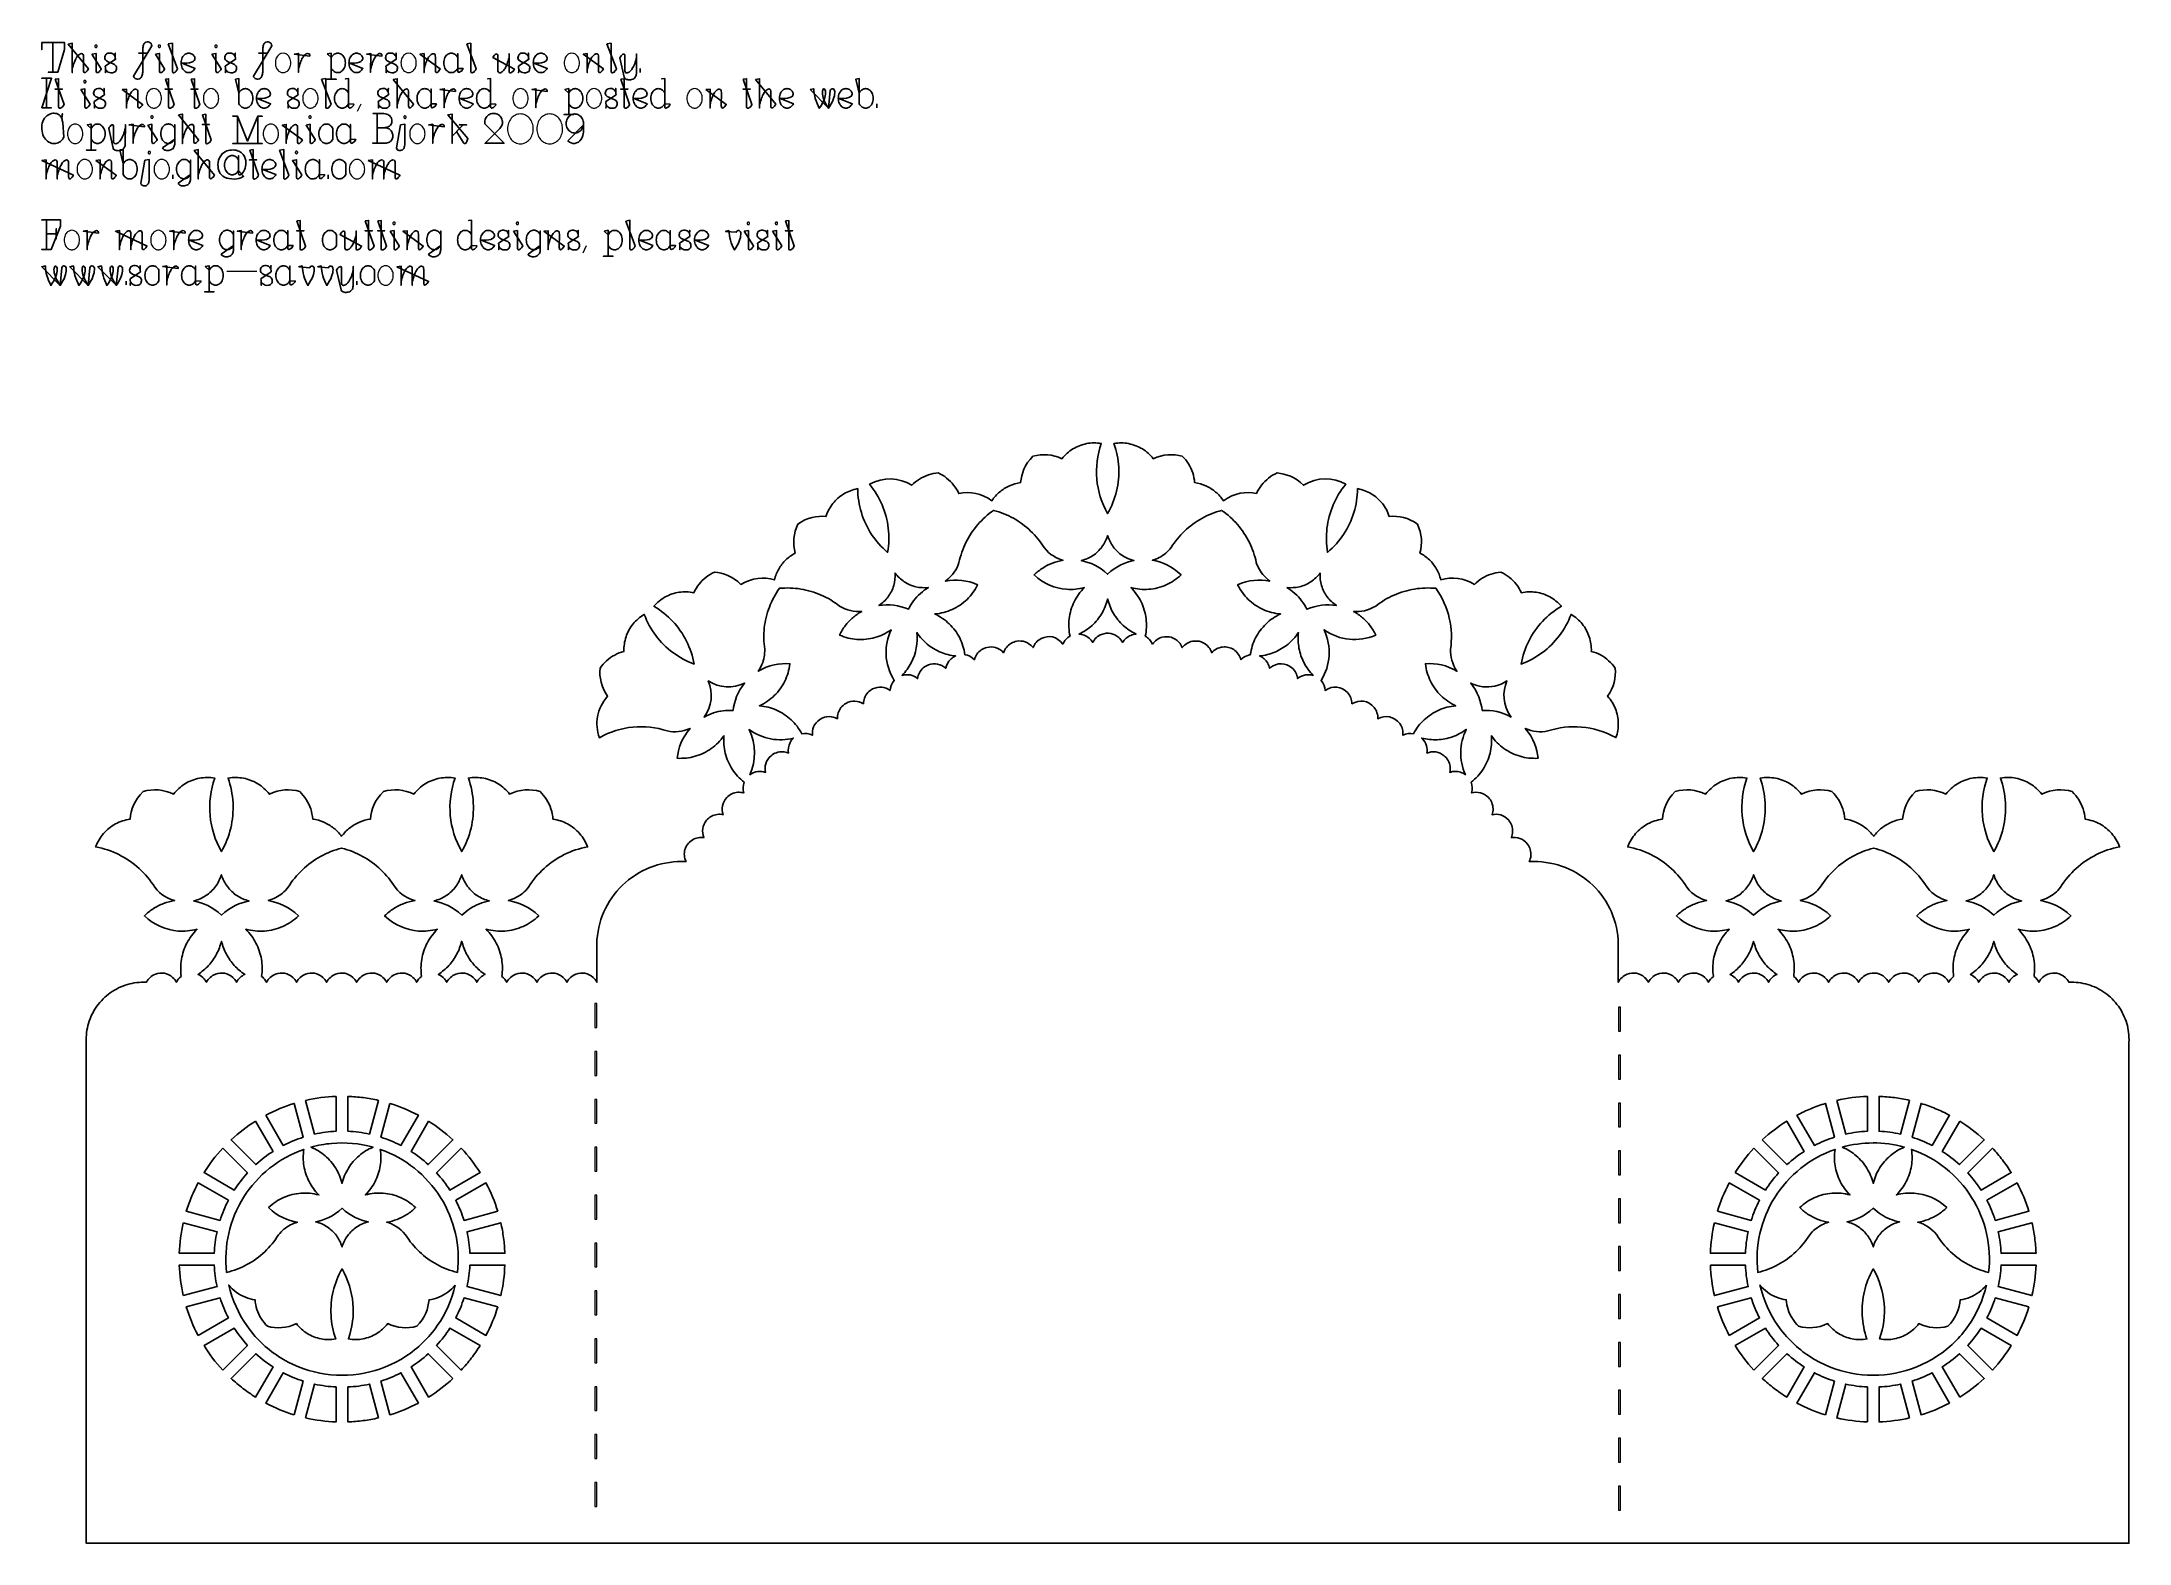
# Model space of a CAD drawing. Header units: centimetres. Extents: x -10 to 10, y -7.2 to 7.2.
import ezdxf

# ---------------------------------------------------------------- set-up
doc = ezdxf.new("R2010")
doc.units = ezdxf.units.CM
doc.header["$MEASUREMENT"] = 0
doc.layers.add('Layer 1', color=7, linetype='Continuous')

msp = doc.modelspace()

# ---------------------------------------------------------------- linework, layer by layer
at = {"layer": 'Layer 1', "color": 92, "lineweight": 0}
for points in [[(-4.68414, -2.24397), (-4.6651, -2.24397), (-4.6651, -2.01537), (-4.68414, -2.01537), (-4.68414, -2.24397)], [(5.09039, -2.27845), (5.10943, -2.27845), (5.10943, -2.04985), (5.09039, -2.04985), (5.09039, -2.27845)], [(-4.68414, -2.70117), (-4.6651, -2.70117), (-4.6651, -2.47257), (-4.68414, -2.47257), (-4.68414, -2.70117)], [(5.09039, -2.73565), (5.10943, -2.73565), (5.10943, -2.50705), (5.09039, -2.50705), (5.09039, -2.73565)], [(-4.68414, -3.15818), (-4.6651, -3.15818), (-4.6651, -2.92978), (-4.68414, -2.92978), (-4.68414, -3.15818)], [(5.09039, -3.19265), (5.10943, -3.19265), (5.10943, -2.96425), (5.09039, -2.96425), (5.09039, -3.19265)], [(-4.68414, -3.61557), (-4.6651, -3.61557), (-4.6651, -3.38697), (-4.68414, -3.38697), (-4.68414, -3.61557)], [(5.09039, -3.65005), (5.10943, -3.65005), (5.10943, -3.42145), (5.09039, -3.42145), (5.09039, -3.65005)], [(-4.68414, -4.07258), (-4.6651, -4.07258), (-4.6651, -3.84418), (-4.68414, -3.84418), (-4.68414, -4.07258)], [(5.09039, -4.10705), (5.10943, -4.10705), (5.10943, -3.87865), (5.09039, -3.87865), (5.09039, -4.10705)], [(-4.68414, -4.52997), (-4.6651, -4.52997), (-4.6651, -4.30137), (-4.68414, -4.30137), (-4.68414, -4.52997)], [(5.09039, -4.56445), (5.10943, -4.56445), (5.10943, -4.33585), (5.09039, -4.33585), (5.09039, -4.56445)], [(-4.68414, -4.98698), (-4.6651, -4.98698), (-4.6651, -4.75858), (-4.68414, -4.75858), (-4.68414, -4.98698)], [(5.09039, -5.02146), (5.10943, -5.02146), (5.10943, -4.79308), (5.09039, -4.79308), (5.09039, -5.02146)], [(-4.68414, -5.44437), (-4.6651, -5.44437), (-4.6651, -5.21577), (-4.68414, -5.21577), (-4.68414, -5.44437)], [(5.09039, -5.47885), (5.10943, -5.47885), (5.10943, -5.25025), (5.09039, -5.25025), (5.09039, -5.47885)], [(-4.68414, -5.90157), (-4.6651, -5.90157), (-4.6651, -5.67297), (-4.68414, -5.67297), (-4.68414, -5.90157)], [(5.09039, -5.93605), (5.10943, -5.93605), (5.10943, -5.70745), (5.09039, -5.70745), (5.09039, -5.93605)], [(-4.68414, -6.35895), (-4.6651, -6.35895), (-4.6651, -6.13017), (-4.68414, -6.13017), (-4.68414, -6.35895)], [(5.09039, -6.39343), (5.10943, -6.39343), (5.10943, -6.16465), (5.09039, -6.16465), (5.09039, -6.39343)], [(-4.68414, -6.81597), (-4.6651, -6.81597), (-4.6651, -6.58737), (-4.68414, -6.58737), (-4.68414, -6.81597)], [(5.09039, -6.85045), (5.10943, -6.85045), (5.10943, -6.62185), (5.09039, -6.62185), (5.09039, -6.85045)]]:
    msp.add_lwpolyline(points, close=True, dxfattribs=at)
at = {"layer": 'Layer 1', "color": 7}
for points, knots in [([(-9.81013, 6.87735), (-9.81013, 6.87735), (-9.9008, 6.87735), (-9.9008, 6.87735), (-9.9008, 6.87735), (-9.9008, 6.87735), (-9.85603, 6.87735), (-9.85603, 6.87735), (-9.85603, 6.87735), (-9.85603, 6.87735), (-9.85585, 7.15929), (-9.85585, 7.15929), (-9.85585, 7.15929), (-9.85585, 7.15929), (-9.96253, 7.15929), (-9.96253, 7.15929), (-9.96253, 7.15929), (-9.96253, 7.15929), (-9.96253, 7.09243), (-9.96253, 7.09243), (-9.96253, 7.09243), (-9.96253, 7.09243), (-9.96253, 7.15929), (-9.96253, 7.15929), (-9.96253, 7.15929), (-9.96253, 7.15929), (-9.74517, 7.15929), (-9.74517, 7.15929), (-9.74517, 7.15929), (-9.74517, 7.15929), (-9.74536, 7.09243), (-9.74536, 7.09243), (-9.74536, 7.09243), (-9.74536, 7.09243), (-9.81013, 6.87735), (-9.81013, 6.87735)], [0, 0, 0, 0, 0.1, 0.1, 0.1, 0.1, 0.2, 0.2, 0.2, 0.2, 0.3, 0.3, 0.3, 0.3, 0.4, 0.4, 0.4, 0.4, 0.5, 0.5, 0.5, 0.5, 0.6, 0.6, 0.6, 0.6, 0.7, 0.7, 0.7, 0.7, 0.8, 0.8, 0.8, 0.8, 1, 1, 1, 1]), ([(-9.71125, 7.1454), (-9.71125, 7.1454), (-9.67238, 7.15321), (-9.67238, 7.15321), (-9.67238, 7.15321), (-9.67238, 7.15321), (-9.67238, 6.8728), (-9.67238, 6.8728), (-9.67238, 6.8728), (-9.67238, 6.8728), (-9.67239, 6.90633), (-9.67239, 6.90633), (-9.67239, 6.90633), (-9.66705, 6.92842), (-9.66038, 6.95015), (-9.65392, 6.96806), (-9.65392, 6.96806), (-9.64707, 6.98616), (-9.64021, 7.00045), (-9.63334, 7.01283), (-9.63334, 7.01283), (-9.6263, 7.02503), (-9.61924, 7.03474), (-9.61067, 7.04217), (-9.61067, 7.04217), (-9.6021, 7.04942), (-9.59199, 7.05418), (-9.58419, 7.05513), (-9.58419, 7.05513), (-9.5762, 7.05571), (-9.57048, 7.05209), (-9.56704, 7.04598), (-9.56704, 7.04598), (-9.5636, 7.03989), (-9.56381, 7.03111), (-9.56381, 7.02331), (-9.56381, 7.02331), (-9.56381, 7.02331), (-9.56418, 6.89472), (-9.56418, 6.89472), (-9.56418, 6.89472), (-9.56418, 6.889), (-9.56381, 6.88273), (-9.56074, 6.87871), (-9.56074, 6.87871), (-9.55749, 6.8749), (-9.55235, 6.87339), (-9.54682, 6.87585), (-9.54682, 6.87585), (-9.54129, 6.87813), (-9.53499, 6.88461), (-9.52986, 6.89072), (-9.52986, 6.89072), (-9.52491, 6.89662), (-9.52073, 6.90292), (-9.51748, 6.9094), (-9.51748, 6.9094), (-9.51748, 6.9094), (-9.71125, 7.1454), (-9.71125, 7.1454)], [0, 0, 0, 0, 0.0625, 0.0625, 0.0625, 0.0625, 0.125, 0.125, 0.125, 0.125, 0.1875, 0.1875, 0.1875, 0.1875, 0.25, 0.25, 0.25, 0.25, 0.3125, 0.3125, 0.3125, 0.3125, 0.375, 0.375, 0.375, 0.375, 0.4375, 0.4375, 0.4375, 0.4375, 0.5, 0.5, 0.5, 0.5, 0.5625, 0.5625, 0.5625, 0.5625, 0.625, 0.625, 0.625, 0.625, 0.6875, 0.6875, 0.6875, 0.6875, 0.75, 0.75, 0.75, 0.75, 0.8125, 0.8125, 0.8125, 0.8125, 0.875, 0.875, 0.875, 0.875, 1, 1, 1, 1]), ([(-9.71125, 7.1454), (-9.71125, 7.1454), (-9.71125, 7.1454), (-9.71125, 7.1454), (-9.71125, 7.1454), (-9.71125, 7.1454), (-9.71125, 7.1454), (-9.71125, 7.1454)], [0, 0, 0, 0, 0.33333333, 0.33333333, 0.33333333, 0.33333333, 1, 1, 1, 1]), ([(-9.48361, 7.0492), (-9.48361, 7.0492), (-9.44514, 7.05605), (-9.44514, 7.05605), (-9.44514, 7.05605), (-9.44514, 7.05605), (-9.44514, 6.89031), (-9.44514, 6.89031), (-9.44514, 6.89031), (-9.44514, 6.88613), (-9.44456, 6.88192), (-9.44342, 6.87888), (-9.44342, 6.87888), (-9.44228, 6.87584), (-9.44075, 6.8743), (-9.43789, 6.87335), (-9.43789, 6.87335), (-9.43522, 6.8724), (-9.43141, 6.87221), (-9.42569, 6.87507), (-9.42569, 6.87507), (-9.42037, 6.8783), (-9.41273, 6.8846), (-9.40741, 6.89089), (-9.40741, 6.89089), (-9.40169, 6.89737), (-9.39788, 6.90364), (-9.39521, 6.91031), (-9.39521, 6.91031), (-9.39521, 6.91031), (-9.48361, 7.0492), (-9.48361, 7.0492)], [0, 0, 0, 0, 0.11111111, 0.11111111, 0.11111111, 0.11111111, 0.22222222, 0.22222222, 0.22222222, 0.22222222, 0.33333333, 0.33333333, 0.33333333, 0.33333333, 0.44444444, 0.44444444, 0.44444444, 0.44444444, 0.55555556, 0.55555556, 0.55555556, 0.55555556, 0.66666667, 0.66666667, 0.66666667, 0.66666667, 0.77777778, 0.77777778, 0.77777778, 0.77777778, 1, 1, 1, 1]), ([(-9.48361, 7.0492), (-9.48361, 7.0492), (-9.48361, 7.0492), (-9.48361, 7.0492), (-9.48361, 7.0492), (-9.48361, 7.0492), (-9.48361, 7.0492), (-9.48361, 7.0492)], [0, 0, 0, 0, 0.33333333, 0.33333333, 0.33333333, 0.33333333, 1, 1, 1, 1]), ([(-9.35751, 6.93487), (-9.35616, 6.92476), (-9.35484, 6.91487), (-9.35465, 6.90439), (-9.35465, 6.90439), (-9.35409, 6.89428), (-9.35465, 6.88343), (-9.35502, 6.87259), (-9.35502, 6.87259), (-9.35465, 6.88002), (-9.35446, 6.88725), (-9.35425, 6.89259), (-9.35425, 6.89259), (-9.35406, 6.89812), (-9.35425, 6.90153), (-9.35462, 6.90497), (-9.35462, 6.90497), (-9.35044, 6.89735), (-9.34491, 6.8905), (-9.33824, 6.88515), (-9.33824, 6.88515), (-9.33176, 6.87962), (-9.32414, 6.87581), (-9.31557, 6.87335), (-9.31557, 6.87335), (-9.30681, 6.87107), (-9.29671, 6.86973), (-9.28681, 6.87163), (-9.28681, 6.87163), (-9.27633, 6.87316), (-9.26604, 6.87716), (-9.25919, 6.88459), (-9.25919, 6.88459), (-9.25252, 6.89221), (-9.24929, 6.90287), (-9.2489, 6.91488), (-9.2489, 6.91488), (-9.24853, 6.92687), (-9.25062, 6.94002), (-9.27004, 6.95126), (-9.27004, 6.95126), (-9.28969, 6.96252), (-9.32663, 6.97165), (-9.34473, 6.98443), (-9.34473, 6.98443), (-9.3632, 6.99718), (-9.36283, 7.01338), (-9.36016, 7.02539), (-9.36016, 7.02539), (-9.3573, 7.03777), (-9.35217, 7.04595), (-9.34492, 7.05129), (-9.34492, 7.05129), (-9.3377, 7.05663), (-9.32854, 7.0591), (-9.31997, 7.06005), (-9.31997, 7.06005), (-9.3114, 7.061), (-9.30341, 7.06063), (-9.29616, 7.05814), (-9.29616, 7.05814), (-9.28854, 7.05623), (-9.28169, 7.05205), (-9.27579, 7.04594), (-9.27579, 7.04594), (-9.26989, 7.04004), (-9.26494, 7.03205), (-9.26169, 7.02348), (-9.26169, 7.02348), (-9.26188, 7.02692), (-9.26188, 7.03015), (-9.26188, 7.03623), (-9.26188, 7.03623), (-9.26169, 7.04232), (-9.26151, 7.05128), (-9.26111, 7.06004), (-9.26111, 7.06004), (-9.26169, 7.04784), (-9.26206, 7.03565), (-9.26188, 7.02575), (-9.26188, 7.02575), (-9.26151, 7.01567), (-9.26016, 7.00805), (-9.25884, 7.0004), (-9.25884, 7.0004), (-9.25884, 7.0004), (-9.35751, 6.93487), (-9.35751, 6.93487)], [0, 0, 0, 0, 0.04347826, 0.04347826, 0.04347826, 0.04347826, 0.08695652, 0.08695652, 0.08695652, 0.08695652, 0.13043478, 0.13043478, 0.13043478, 0.13043478, 0.17391304, 0.17391304, 0.17391304, 0.17391304, 0.2173913, 0.2173913, 0.2173913, 0.2173913, 0.26086957, 0.26086957, 0.26086957, 0.26086957, 0.30434783, 0.30434783, 0.30434783, 0.30434783, 0.34782609, 0.34782609, 0.34782609, 0.34782609, 0.39130435, 0.39130435, 0.39130435, 0.39130435, 0.43478261, 0.43478261, 0.43478261, 0.43478261, 0.47826087, 0.47826087, 0.47826087, 0.47826087, 0.52173913, 0.52173913, 0.52173913, 0.52173913, 0.56521739, 0.56521739, 0.56521739, 0.56521739, 0.60869565, 0.60869565, 0.60869565, 0.60869565, 0.65217391, 0.65217391, 0.65217391, 0.65217391, 0.69565217, 0.69565217, 0.69565217, 0.69565217, 0.73913043, 0.73913043, 0.73913043, 0.73913043, 0.7826087, 0.7826087, 0.7826087, 0.7826087, 0.82608696, 0.82608696, 0.82608696, 0.82608696, 0.86956522, 0.86956522, 0.86956522, 0.86956522, 0.91304348, 0.91304348, 0.91304348, 0.91304348, 1, 1, 1, 1]), ([(-9.08813, 6.84021), (-9.08718, 6.83526), (-9.0849, 6.83127), (-9.0807, 6.82629), (-9.0807, 6.82629), (-9.07631, 6.82116), (-9.06985, 6.81544), (-9.06337, 6.81237), (-9.06337, 6.81237), (-9.0567, 6.80951), (-9.04966, 6.80951), (-9.04204, 6.81065), (-9.04204, 6.81065), (-9.03442, 6.812), (-9.02603, 6.81483), (-9.01955, 6.82094), (-9.01955, 6.82094), (-9.01288, 6.82684), (-9.00793, 6.83655), (-9.00431, 6.84819), (-9.00431, 6.84819), (-9.00087, 6.85999), (-8.99878, 6.87409), (-8.99878, 6.88801), (-8.99878, 6.88801), (-8.99878, 6.88801), (-8.99878, 7.0591), (-8.99878, 7.0591), (-8.99878, 7.0591), (-8.99878, 7.0591), (-9.03728, 7.0591), (-9.03728, 7.0591), (-9.03728, 7.0591), (-9.03728, 7.0591), (-8.96108, 7.0591), (-8.96108, 7.0591), (-8.96108, 7.0591), (-8.96108, 7.0591), (-8.99881, 7.05929), (-8.99881, 7.05929), (-8.99881, 7.05929), (-8.99881, 7.05929), (-8.99881, 7.08939), (-8.99881, 7.08939), (-8.99881, 7.08939), (-8.99881, 7.10349), (-8.99728, 7.11759), (-8.99405, 7.12921), (-8.99405, 7.12921), (-8.99101, 7.14104), (-8.98585, 7.15054), (-8.97958, 7.15665), (-8.97958, 7.15665), (-8.97291, 7.16274), (-8.96492, 7.16541), (-8.9573, 7.16676), (-8.9573, 7.16676), (-8.94987, 7.1679), (-8.9432, 7.1679), (-8.93653, 7.16504), (-8.93653, 7.16504), (-8.92986, 7.162), (-8.92338, 7.15665), (-8.91901, 7.15017), (-8.91901, 7.15017), (-8.91462, 7.1435), (-8.91234, 7.13607), (-8.91234, 7.12845), (-8.91234, 7.12845), (-8.91234, 7.12845), (-9.08813, 6.84021), (-9.08813, 6.84021)], [0, 0, 0, 0, 0.05263158, 0.05263158, 0.05263158, 0.05263158, 0.10526316, 0.10526316, 0.10526316, 0.10526316, 0.15789474, 0.15789474, 0.15789474, 0.15789474, 0.21052632, 0.21052632, 0.21052632, 0.21052632, 0.26315789, 0.26315789, 0.26315789, 0.26315789, 0.31578947, 0.31578947, 0.31578947, 0.31578947, 0.36842105, 0.36842105, 0.36842105, 0.36842105, 0.42105263, 0.42105263, 0.42105263, 0.42105263, 0.47368421, 0.47368421, 0.47368421, 0.47368421, 0.52631579, 0.52631579, 0.52631579, 0.52631579, 0.57894737, 0.57894737, 0.57894737, 0.57894737, 0.63157895, 0.63157895, 0.63157895, 0.63157895, 0.68421053, 0.68421053, 0.68421053, 0.68421053, 0.73684211, 0.73684211, 0.73684211, 0.73684211, 0.78947368, 0.78947368, 0.78947368, 0.78947368, 0.84210526, 0.84210526, 0.84210526, 0.84210526, 0.89473684, 0.89473684, 0.89473684, 0.89473684, 1, 1, 1, 1]), ([(-8.87821, 7.0492), (-8.87821, 7.0492), (-8.83974, 7.05605), (-8.83974, 7.05605), (-8.83974, 7.05605), (-8.83974, 7.05605), (-8.83993, 6.89031), (-8.83993, 6.89031), (-8.83993, 6.89031), (-8.83993, 6.88613), (-8.83937, 6.88192), (-8.83821, 6.87888), (-8.83821, 6.87888), (-8.83705, 6.87584), (-8.83535, 6.8743), (-8.83268, 6.87335), (-8.83268, 6.87335), (-8.83001, 6.8724), (-8.82601, 6.87221), (-8.82048, 6.87507), (-8.82048, 6.87507), (-8.81495, 6.8783), (-8.80752, 6.8846), (-8.80201, 6.89089), (-8.80201, 6.89089), (-8.79648, 6.89737), (-8.79248, 6.90364), (-8.79, 6.91031), (-8.79, 6.91031), (-8.79, 6.91031), (-8.87821, 7.0492), (-8.87821, 7.0492)], [0, 0, 0, 0, 0.11111111, 0.11111111, 0.11111111, 0.11111111, 0.22222222, 0.22222222, 0.22222222, 0.22222222, 0.33333333, 0.33333333, 0.33333333, 0.33333333, 0.44444444, 0.44444444, 0.44444444, 0.44444444, 0.55555556, 0.55555556, 0.55555556, 0.55555556, 0.66666667, 0.66666667, 0.66666667, 0.66666667, 0.77777778, 0.77777778, 0.77777778, 0.77777778, 1, 1, 1, 1]), ([(-8.87821, 7.0492), (-8.87821, 7.0492), (-8.87821, 7.0492), (-8.87821, 7.0492), (-8.87821, 7.0492), (-8.87821, 7.0492), (-8.87821, 7.0492), (-8.87821, 7.0492)], [0, 0, 0, 0, 0.33333333, 0.33333333, 0.33333333, 0.33333333, 1, 1, 1, 1]), ([(-8.75608, 7.14731), (-8.75608, 7.14731), (-8.71645, 7.15416), (-8.71645, 7.15416), (-8.71645, 7.15416), (-8.71645, 7.15416), (-8.71626, 6.88442), (-8.71626, 6.88442), (-8.71626, 6.88442), (-8.71626, 6.88042), (-8.71549, 6.87585), (-8.71168, 6.87339), (-8.71168, 6.87339), (-8.70806, 6.8709), (-8.70255, 6.87035), (-8.69681, 6.87281), (-8.69681, 6.87281), (-8.69107, 6.87527), (-8.68578, 6.88062), (-8.68043, 6.8871), (-8.68043, 6.8871), (-8.6753, 6.89358), (-8.67032, 6.90102), (-8.66633, 6.90901), (-8.66633, 6.90901), (-8.66633, 6.90901), (-8.75608, 7.14731), (-8.75608, 7.14731)], [0, 0, 0, 0, 0.125, 0.125, 0.125, 0.125, 0.25, 0.25, 0.25, 0.25, 0.375, 0.375, 0.375, 0.375, 0.5, 0.5, 0.5, 0.5, 0.625, 0.625, 0.625, 0.625, 0.75, 0.75, 0.75, 0.75, 1, 1, 1, 1]), ([(-8.75608, 7.14731), (-8.75608, 7.14731), (-8.75608, 7.14731), (-8.75608, 7.14731), (-8.75608, 7.14731), (-8.75608, 7.14731), (-8.75608, 7.14731), (-8.75608, 7.14731)], [0, 0, 0, 0, 0.33333333, 0.33333333, 0.33333333, 0.33333333, 1, 1, 1, 1]), ([(-8.63244, 6.9667), (-8.59643, 6.96117), (-8.55701, 6.96384), (-8.53319, 6.97223), (-8.53319, 6.97223), (-8.50938, 6.98043), (-8.50139, 6.99414), (-8.50043, 7.00594), (-8.50043, 7.00594), (-8.49908, 7.01756), (-8.50482, 7.02708), (-8.51054, 7.03412), (-8.51054, 7.03412), (-8.51607, 7.04097), (-8.52157, 7.04518), (-8.52692, 7.04859), (-8.52692, 7.04859), (-8.53795, 7.05526), (-8.54901, 7.05849), (-8.56007, 7.05849), (-8.56007, 7.05849), (-8.57092, 7.05849), (-8.58216, 7.05526), (-8.59285, 7.04859), (-8.59285, 7.04859), (-8.59838, 7.04497), (-8.60333, 7.0406), (-8.60828, 7.03507), (-8.60828, 7.03507), (-8.61304, 7.02973), (-8.61741, 7.02324), (-8.62124, 7.01621), (-8.62124, 7.01621), (-8.62486, 7.00896), (-8.62772, 7.00097), (-8.63, 6.9924), (-8.63, 6.9924), (-8.63172, 6.9842), (-8.63249, 6.97544), (-8.63249, 6.9665), (-8.63249, 6.9665), (-8.63249, 6.95756), (-8.63154, 6.94859), (-8.63, 6.93983), (-8.63, 6.93983), (-8.62772, 6.93126), (-8.62484, 6.92306), (-8.62124, 6.91562), (-8.62124, 6.91562), (-8.61743, 6.90819), (-8.61304, 6.90173), (-8.60828, 6.8962), (-8.60828, 6.8962), (-8.60352, 6.89067), (-8.59836, 6.8863), (-8.59304, 6.88286), (-8.59304, 6.88286), (-8.58791, 6.87924), (-8.58219, 6.87696), (-8.57666, 6.87524), (-8.57666, 6.87524), (-8.57113, 6.87352), (-8.56563, 6.87275), (-8.5601, 6.87275), (-8.5601, 6.87275), (-8.54907, 6.87275), (-8.53801, 6.87598), (-8.52695, 6.88286), (-8.52695, 6.88286), (-8.52161, 6.8863), (-8.51666, 6.89085), (-8.5119, 6.89601), (-8.5119, 6.89601), (-8.50714, 6.90135), (-8.50256, 6.90744), (-8.49875, 6.91392), (-8.49875, 6.91392), (-8.49875, 6.91392), (-8.63244, 6.9667), (-8.63244, 6.9667)], [0, 0, 0, 0, 0.04761905, 0.04761905, 0.04761905, 0.04761905, 0.0952381, 0.0952381, 0.0952381, 0.0952381, 0.14285714, 0.14285714, 0.14285714, 0.14285714, 0.19047619, 0.19047619, 0.19047619, 0.19047619, 0.23809524, 0.23809524, 0.23809524, 0.23809524, 0.28571429, 0.28571429, 0.28571429, 0.28571429, 0.33333333, 0.33333333, 0.33333333, 0.33333333, 0.38095238, 0.38095238, 0.38095238, 0.38095238, 0.42857143, 0.42857143, 0.42857143, 0.42857143, 0.47619048, 0.47619048, 0.47619048, 0.47619048, 0.52380952, 0.52380952, 0.52380952, 0.52380952, 0.57142857, 0.57142857, 0.57142857, 0.57142857, 0.61904762, 0.61904762, 0.61904762, 0.61904762, 0.66666667, 0.66666667, 0.66666667, 0.66666667, 0.71428571, 0.71428571, 0.71428571, 0.71428571, 0.76190476, 0.76190476, 0.76190476, 0.76190476, 0.80952381, 0.80952381, 0.80952381, 0.80952381, 0.85714286, 0.85714286, 0.85714286, 0.85714286, 0.9047619, 0.9047619, 0.9047619, 0.9047619, 1, 1, 1, 1]), ([(-8.33833, 7.0492), (-8.33833, 7.0492), (-8.29983, 7.05605), (-8.29983, 7.05605), (-8.29983, 7.05605), (-8.29983, 7.05605), (-8.29983, 6.89031), (-8.29983, 6.89031), (-8.29983, 6.89031), (-8.29983, 6.88613), (-8.29927, 6.88192), (-8.29811, 6.87888), (-8.29811, 6.87888), (-8.29695, 6.87584), (-8.29525, 6.8743), (-8.29258, 6.87335), (-8.29258, 6.87335), (-8.28991, 6.8724), (-8.28591, 6.87221), (-8.28057, 6.87507), (-8.28057, 6.87507), (-8.27485, 6.8783), (-8.26742, 6.8846), (-8.26189, 6.89089), (-8.26189, 6.89089), (-8.25636, 6.89737), (-8.25236, 6.90364), (-8.24988, 6.91031), (-8.24988, 6.91031), (-8.24988, 6.91031), (-8.33833, 7.0492), (-8.33833, 7.0492)], [0, 0, 0, 0, 0.11111111, 0.11111111, 0.11111111, 0.11111111, 0.22222222, 0.22222222, 0.22222222, 0.22222222, 0.33333333, 0.33333333, 0.33333333, 0.33333333, 0.44444444, 0.44444444, 0.44444444, 0.44444444, 0.55555556, 0.55555556, 0.55555556, 0.55555556, 0.66666667, 0.66666667, 0.66666667, 0.66666667, 0.77777778, 0.77777778, 0.77777778, 0.77777778, 1, 1, 1, 1]), ([(-8.33833, 7.0492), (-8.33833, 7.0492), (-8.33833, 7.0492), (-8.33833, 7.0492), (-8.33833, 7.0492), (-8.33833, 7.0492), (-8.33833, 7.0492), (-8.33833, 7.0492)], [0, 0, 0, 0, 0.33333333, 0.33333333, 0.33333333, 0.33333333, 1, 1, 1, 1]), ([(-8.21183, 6.93487), (-8.21048, 6.92476), (-8.20934, 6.91487), (-8.20897, 6.90439), (-8.20897, 6.90439), (-8.20841, 6.89428), (-8.20897, 6.88343), (-8.20934, 6.87259), (-8.20934, 6.87259), (-8.20915, 6.88002), (-8.20878, 6.88725), (-8.20878, 6.89259), (-8.20878, 6.89259), (-8.20859, 6.89812), (-8.20878, 6.90153), (-8.20897, 6.90497), (-8.20897, 6.90497), (-8.20497, 6.89735), (-8.19926, 6.8905), (-8.19278, 6.88515), (-8.19278, 6.88515), (-8.18611, 6.87962), (-8.17868, 6.87581), (-8.16992, 6.87335), (-8.16992, 6.87335), (-8.16135, 6.87107), (-8.15106, 6.86973), (-8.14097, 6.87163), (-8.14097, 6.87163), (-8.13086, 6.87316), (-8.12039, 6.87716), (-8.11353, 6.88459), (-8.11353, 6.88459), (-8.10686, 6.89221), (-8.10382, 6.90287), (-8.10324, 6.91488), (-8.10324, 6.91488), (-8.10287, 6.92687), (-8.10496, 6.94002), (-8.12438, 6.95126), (-8.12438, 6.95126), (-8.14401, 6.9625), (-8.18095, 6.97163), (-8.19926, 6.98441), (-8.19926, 6.98441), (-8.21757, 6.99719), (-8.21736, 7.01336), (-8.2145, 7.02537), (-8.2145, 7.02537), (-8.21164, 7.03775), (-8.20651, 7.04593), (-8.19926, 7.05127), (-8.19926, 7.05127), (-8.19241, 7.05661), (-8.18307, 7.05908), (-8.17449, 7.06003), (-8.17449, 7.06003), (-8.16591, 7.06098), (-8.15793, 7.06061), (-8.15049, 7.05812), (-8.15049, 7.05812), (-8.14306, 7.05621), (-8.1362, 7.05203), (-8.1303, 7.04592), (-8.1303, 7.04592), (-8.1244, 7.04002), (-8.11927, 7.03203), (-8.11601, 7.02346), (-8.11601, 7.02346), (-8.1162, 7.0269), (-8.11638, 7.03013), (-8.1162, 7.03621), (-8.1162, 7.03621), (-8.1162, 7.0423), (-8.11583, 7.05126), (-8.11543, 7.06002), (-8.11543, 7.06002), (-8.11599, 7.04782), (-8.11657, 7.03563), (-8.1162, 7.02573), (-8.1162, 7.02573), (-8.11583, 7.01565), (-8.11467, 7.00803), (-8.11334, 7.00038), (-8.11334, 7.00038), (-8.11334, 7.00038), (-8.21183, 6.93487), (-8.21183, 6.93487)], [0, 0, 0, 0, 0.04347826, 0.04347826, 0.04347826, 0.04347826, 0.08695652, 0.08695652, 0.08695652, 0.08695652, 0.13043478, 0.13043478, 0.13043478, 0.13043478, 0.17391304, 0.17391304, 0.17391304, 0.17391304, 0.2173913, 0.2173913, 0.2173913, 0.2173913, 0.26086957, 0.26086957, 0.26086957, 0.26086957, 0.30434783, 0.30434783, 0.30434783, 0.30434783, 0.34782609, 0.34782609, 0.34782609, 0.34782609, 0.39130435, 0.39130435, 0.39130435, 0.39130435, 0.43478261, 0.43478261, 0.43478261, 0.43478261, 0.47826087, 0.47826087, 0.47826087, 0.47826087, 0.52173913, 0.52173913, 0.52173913, 0.52173913, 0.56521739, 0.56521739, 0.56521739, 0.56521739, 0.60869565, 0.60869565, 0.60869565, 0.60869565, 0.65217391, 0.65217391, 0.65217391, 0.65217391, 0.69565217, 0.69565217, 0.69565217, 0.69565217, 0.73913043, 0.73913043, 0.73913043, 0.73913043, 0.7826087, 0.7826087, 0.7826087, 0.7826087, 0.82608696, 0.82608696, 0.82608696, 0.82608696, 0.86956522, 0.86956522, 0.86956522, 0.86956522, 0.91304348, 0.91304348, 0.91304348, 0.91304348, 1, 1, 1, 1]), ([(-7.94265, 6.84021), (-7.9417, 6.83526), (-7.93942, 6.83127), (-7.93503, 6.82629), (-7.93503, 6.82629), (-7.93085, 6.82116), (-7.92437, 6.81544), (-7.9177, 6.81237), (-7.9177, 6.81237), (-7.91103, 6.80951), (-7.90418, 6.80951), (-7.89656, 6.81065), (-7.89656, 6.81065), (-7.88875, 6.812), (-7.88055, 6.81483), (-7.87407, 6.82094), (-7.87407, 6.82094), (-7.8674, 6.82684), (-7.86245, 6.83655), (-7.85883, 6.84819), (-7.85883, 6.84819), (-7.85521, 6.85999), (-7.85311, 6.87409), (-7.85311, 6.88801), (-7.85311, 6.88801), (-7.85311, 6.88801), (-7.8533, 7.05909), (-7.8533, 7.05909), (-7.8533, 7.05909), (-7.8533, 7.05909), (-7.89158, 7.0591), (-7.89158, 7.0591), (-7.89158, 7.0591), (-7.89158, 7.0591), (-7.81538, 7.0591), (-7.81538, 7.0591), (-7.81538, 7.0591), (-7.81538, 7.0591), (-7.85329, 7.05929), (-7.85329, 7.05929), (-7.85329, 7.05929), (-7.85329, 7.05929), (-7.8533, 7.08939), (-7.8533, 7.08939), (-7.8533, 7.08939), (-7.8533, 7.10349), (-7.85177, 7.11759), (-7.84854, 7.12921), (-7.84854, 7.12921), (-7.8451, 7.14104), (-7.84034, 7.15054), (-7.83388, 7.15665), (-7.83388, 7.15665), (-7.82742, 7.16276), (-7.8194, 7.16541), (-7.81178, 7.16673), (-7.81178, 7.16673), (-7.80435, 7.16787), (-7.79768, 7.16787), (-7.79101, 7.16501), (-7.79101, 7.16501), (-7.78416, 7.16197), (-7.77767, 7.15662), (-7.77331, 7.15014), (-7.77331, 7.15014), (-7.76892, 7.14347), (-7.76683, 7.13604), (-7.76683, 7.12842), (-7.76683, 7.12842), (-7.76683, 7.12842), (-7.94265, 6.84021), (-7.94265, 6.84021)], [0, 0, 0, 0, 0.05263158, 0.05263158, 0.05263158, 0.05263158, 0.10526316, 0.10526316, 0.10526316, 0.10526316, 0.15789474, 0.15789474, 0.15789474, 0.15789474, 0.21052632, 0.21052632, 0.21052632, 0.21052632, 0.26315789, 0.26315789, 0.26315789, 0.26315789, 0.31578947, 0.31578947, 0.31578947, 0.31578947, 0.36842105, 0.36842105, 0.36842105, 0.36842105, 0.42105263, 0.42105263, 0.42105263, 0.42105263, 0.47368421, 0.47368421, 0.47368421, 0.47368421, 0.52631579, 0.52631579, 0.52631579, 0.52631579, 0.57894737, 0.57894737, 0.57894737, 0.57894737, 0.63157895, 0.63157895, 0.63157895, 0.63157895, 0.68421053, 0.68421053, 0.68421053, 0.68421053, 0.73684211, 0.73684211, 0.73684211, 0.73684211, 0.78947368, 0.78947368, 0.78947368, 0.78947368, 0.84210526, 0.84210526, 0.84210526, 0.84210526, 0.89473684, 0.89473684, 0.89473684, 0.89473684, 1, 1, 1, 1]), ([(-7.55212, 7.05089), (-7.55212, 7.05089), (-7.51211, 7.05661), (-7.51211, 7.05661), (-7.51211, 7.05661), (-7.51211, 7.05661), (-7.5123, 6.87526), (-7.5123, 6.87526), (-7.5123, 6.87526), (-7.5123, 6.87526), (-7.5123, 6.90707), (-7.5123, 6.90707), (-7.5123, 6.90707), (-7.50735, 6.92916), (-7.50087, 6.95051), (-7.4942, 6.9688), (-7.4942, 6.9688), (-7.48772, 6.9869), (-7.48068, 7.00137), (-7.47362, 7.01357), (-7.47362, 7.01357), (-7.46677, 7.02577), (-7.4597, 7.03548), (-7.45113, 7.04252), (-7.45113, 7.04252), (-7.44256, 7.05014), (-7.43245, 7.05509), (-7.42465, 7.05567), (-7.42465, 7.05567), (-7.41684, 7.05644), (-7.41131, 7.05263), (-7.40788, 7.04786), (-7.40788, 7.04786), (-7.40444, 7.0427), (-7.4033, 7.03699), (-7.40426, 7.03109), (-7.40426, 7.03109), (-7.40426, 7.03109), (-7.55212, 7.05089), (-7.55212, 7.05089)], [0, 0, 0, 0, 0.09090909, 0.09090909, 0.09090909, 0.09090909, 0.18181818, 0.18181818, 0.18181818, 0.18181818, 0.27272727, 0.27272727, 0.27272727, 0.27272727, 0.36363636, 0.36363636, 0.36363636, 0.36363636, 0.45454545, 0.45454545, 0.45454545, 0.45454545, 0.54545455, 0.54545455, 0.54545455, 0.54545455, 0.63636364, 0.63636364, 0.63636364, 0.63636364, 0.72727273, 0.72727273, 0.72727273, 0.72727273, 0.81818182, 0.81818182, 0.81818182, 0.81818182, 1, 1, 1, 1]), ([(-7.55212, 7.05089), (-7.55212, 7.05089), (-7.55212, 7.05089), (-7.55212, 7.05089), (-7.55212, 7.05089), (-7.55212, 7.05089), (-7.55212, 7.05089), (-7.55212, 7.05089)], [0, 0, 0, 0, 0.33333333, 0.33333333, 0.33333333, 0.33333333, 1, 1, 1, 1]), ([(-7.23706, 7.05185), (-7.23706, 7.05185), (-7.19933, 7.0587), (-7.19933, 7.0587), (-7.19933, 7.0587), (-7.19933, 7.0587), (-7.19933, 6.81028), (-7.19933, 6.81028), (-7.19933, 6.81028), (-7.19933, 6.81028), (-7.24351, 6.81028), (-7.24351, 6.81028), (-7.24351, 6.81028), (-7.24351, 6.81028), (-7.15207, 6.81028), (-7.15207, 6.81028), (-7.15207, 6.81028), (-7.15207, 6.81028), (-7.19933, 6.81028), (-7.19933, 6.81028), (-7.19933, 6.81028), (-7.19933, 6.81028), (-7.19933, 6.91299), (-7.19933, 6.91299), (-7.19933, 6.91299), (-7.19494, 6.90709), (-7.19057, 6.90116), (-7.1856, 6.89622), (-7.1856, 6.89622), (-7.18065, 6.8909), (-7.17549, 6.88651), (-7.17017, 6.88288), (-7.17017, 6.88288), (-7.16522, 6.87944), (-7.15951, 6.87698), (-7.15379, 6.87526), (-7.15379, 6.87526), (-7.14826, 6.87354), (-7.14294, 6.87298), (-7.13723, 6.87298), (-7.13723, 6.87298), (-7.12638, 6.87298), (-7.11514, 6.87602), (-7.10408, 6.8829), (-7.10408, 6.8829), (-7.09895, 6.88652), (-7.0936, 6.89071), (-7.08884, 6.89624), (-7.08884, 6.89624), (-7.08426, 6.90177), (-7.0795, 6.90825), (-7.07609, 6.91566), (-7.07609, 6.91566), (-7.07265, 6.92309), (-7.06942, 6.9313), (-7.06752, 6.93987), (-7.06752, 6.93987), (-7.06543, 6.94863), (-7.06448, 6.9576), (-7.06448, 6.96654), (-7.06448, 6.96654), (-7.06448, 6.97548), (-7.06543, 6.98427), (-7.06752, 6.99263), (-7.06752, 6.99263), (-7.06943, 7.00102), (-7.07228, 7.00901), (-7.07609, 7.01626), (-7.07609, 7.01626), (-7.07953, 7.02351), (-7.08429, 7.02997), (-7.08884, 7.03512), (-7.08884, 7.03512), (-7.0936, 7.04084), (-7.09895, 7.04502), (-7.10427, 7.04864), (-7.10427, 7.04864), (-7.1098, 7.05205), (-7.1153, 7.05436), (-7.12065, 7.05607), (-7.12065, 7.05607), (-7.12637, 7.0576), (-7.13168, 7.05856), (-7.13721, 7.05856), (-7.13721, 7.05856), (-7.14824, 7.05856), (-7.15949, 7.05533), (-7.17018, 7.04866), (-7.17018, 7.04866), (-7.1755, 7.04504), (-7.18084, 7.04085), (-7.18561, 7.03514), (-7.18561, 7.03514), (-7.19056, 7.02998), (-7.19495, 7.02352), (-7.19876, 7.01686), (-7.19876, 7.01686), (-7.19876, 7.01686), (-7.23706, 7.05185), (-7.23706, 7.05185)], [0, 0, 0, 0, 0.03846154, 0.03846154, 0.03846154, 0.03846154, 0.07692308, 0.07692308, 0.07692308, 0.07692308, 0.11538462, 0.11538462, 0.11538462, 0.11538462, 0.15384615, 0.15384615, 0.15384615, 0.15384615, 0.19230769, 0.19230769, 0.19230769, 0.19230769, 0.23076923, 0.23076923, 0.23076923, 0.23076923, 0.26923077, 0.26923077, 0.26923077, 0.26923077, 0.30769231, 0.30769231, 0.30769231, 0.30769231, 0.34615385, 0.34615385, 0.34615385, 0.34615385, 0.38461538, 0.38461538, 0.38461538, 0.38461538, 0.42307692, 0.42307692, 0.42307692, 0.42307692, 0.46153846, 0.46153846, 0.46153846, 0.46153846, 0.5, 0.5, 0.5, 0.5, 0.53846154, 0.53846154, 0.53846154, 0.53846154, 0.57692308, 0.57692308, 0.57692308, 0.57692308, 0.61538462, 0.61538462, 0.61538462, 0.61538462, 0.65384615, 0.65384615, 0.65384615, 0.65384615, 0.69230769, 0.69230769, 0.69230769, 0.69230769, 0.73076923, 0.73076923, 0.73076923, 0.73076923, 0.76923077, 0.76923077, 0.76923077, 0.76923077, 0.80769231, 0.80769231, 0.80769231, 0.80769231, 0.84615385, 0.84615385, 0.84615385, 0.84615385, 0.88461538, 0.88461538, 0.88461538, 0.88461538, 0.92307692, 0.92307692, 0.92307692, 0.92307692, 1, 1, 1, 1]), ([(-7.23706, 7.05185), (-7.23706, 7.05185), (-7.23706, 7.05185), (-7.23706, 7.05185), (-7.23706, 7.05185), (-7.23706, 7.05185), (-7.23706, 7.05185), (-7.23706, 7.05185)], [0, 0, 0, 0, 0.33333333, 0.33333333, 0.33333333, 0.33333333, 1, 1, 1, 1]), ([(-7.03055, 6.9667), (-6.99435, 6.96117), (-6.95493, 6.96384), (-6.93109, 6.97223), (-6.93109, 6.97223), (-6.90746, 6.98043), (-6.89947, 6.99414), (-6.89833, 7.00594), (-6.89833, 7.00594), (-6.89719, 7.01756), (-6.90291, 7.02708), (-6.90862, 7.03412), (-6.90862, 7.03412), (-6.91415, 7.04097), (-6.91968, 7.04518), (-6.925, 7.04859), (-6.925, 7.04859), (-6.93585, 7.05526), (-6.94709, 7.05849), (-6.95815, 7.05849), (-6.95815, 7.05849), (-6.96918, 7.05849), (-6.98043, 7.05526), (-6.99091, 7.04859), (-6.99091, 7.04859), (-6.99625, 7.04497), (-7.00139, 7.0406), (-7.00634, 7.03507), (-7.00634, 7.03507), (-7.01129, 7.02973), (-7.01549, 7.02324), (-7.0193, 7.01621), (-7.0193, 7.01621), (-7.02292, 7.00896), (-7.02578, 7.00097), (-7.02769, 6.9924), (-7.02769, 6.9924), (-7.0296, 6.9842), (-7.03055, 6.97544), (-7.03055, 6.9665), (-7.03055, 6.9665), (-7.03055, 6.95756), (-7.0296, 6.94859), (-7.02769, 6.93983), (-7.02769, 6.93983), (-7.02578, 6.93126), (-7.02293, 6.92306), (-7.0193, 6.91562), (-7.0193, 6.91562), (-7.01549, 6.90819), (-7.01131, 6.90173), (-7.00634, 6.8962), (-7.00634, 6.8962), (-7.00158, 6.89067), (-6.99644, 6.8863), (-6.9911, 6.88286), (-6.9911, 6.88286), (-6.98576, 6.87924), (-6.98044, 6.87696), (-6.97472, 6.87524), (-6.97472, 6.87524), (-6.96919, 6.87352), (-6.96348, 6.87275), (-6.95816, 6.87275), (-6.95816, 6.87275), (-6.94692, 6.87275), (-6.93567, 6.87598), (-6.92501, 6.88286), (-6.92501, 6.88286), (-6.91967, 6.8863), (-6.91453, 6.89085), (-6.90977, 6.89601), (-6.90977, 6.89601), (-6.90501, 6.90135), (-6.90064, 6.90744), (-6.89681, 6.91392), (-6.89681, 6.91392), (-6.89681, 6.91392), (-7.03055, 6.9667), (-7.03055, 6.9667)], [0, 0, 0, 0, 0.04761905, 0.04761905, 0.04761905, 0.04761905, 0.0952381, 0.0952381, 0.0952381, 0.0952381, 0.14285714, 0.14285714, 0.14285714, 0.14285714, 0.19047619, 0.19047619, 0.19047619, 0.19047619, 0.23809524, 0.23809524, 0.23809524, 0.23809524, 0.28571429, 0.28571429, 0.28571429, 0.28571429, 0.33333333, 0.33333333, 0.33333333, 0.33333333, 0.38095238, 0.38095238, 0.38095238, 0.38095238, 0.42857143, 0.42857143, 0.42857143, 0.42857143, 0.47619048, 0.47619048, 0.47619048, 0.47619048, 0.52380952, 0.52380952, 0.52380952, 0.52380952, 0.57142857, 0.57142857, 0.57142857, 0.57142857, 0.61904762, 0.61904762, 0.61904762, 0.61904762, 0.66666667, 0.66666667, 0.66666667, 0.66666667, 0.71428571, 0.71428571, 0.71428571, 0.71428571, 0.76190476, 0.76190476, 0.76190476, 0.76190476, 0.80952381, 0.80952381, 0.80952381, 0.80952381, 0.85714286, 0.85714286, 0.85714286, 0.85714286, 0.9047619, 0.9047619, 0.9047619, 0.9047619, 1, 1, 1, 1]), ([(-6.86291, 7.05089), (-6.86291, 7.05089), (-6.8229, 7.05661), (-6.8229, 7.05661), (-6.8229, 7.05661), (-6.8229, 7.05661), (-6.82327, 6.87526), (-6.82327, 6.87526), (-6.82327, 6.87526), (-6.82327, 6.87526), (-6.82327, 6.90707), (-6.82327, 6.90707), (-6.82327, 6.90707), (-6.81814, 6.92916), (-6.81165, 6.95051), (-6.80499, 6.9688), (-6.80499, 6.9688), (-6.79851, 6.9869), (-6.79147, 7.00137), (-6.7848, 7.01357), (-6.7848, 7.01357), (-6.77755, 7.02577), (-6.77051, 7.03548), (-6.76194, 7.04252), (-6.76194, 7.04252), (-6.75337, 7.05014), (-6.74326, 7.05509), (-6.73546, 7.05567), (-6.73546, 7.05567), (-6.72765, 7.05644), (-6.72212, 7.05263), (-6.71869, 7.04786), (-6.71869, 7.04786), (-6.71546, 7.0427), (-6.71411, 7.03699), (-6.71507, 7.03109), (-6.71507, 7.03109), (-6.71507, 7.03109), (-6.86291, 7.05089), (-6.86291, 7.05089)], [0, 0, 0, 0, 0.09090909, 0.09090909, 0.09090909, 0.09090909, 0.18181818, 0.18181818, 0.18181818, 0.18181818, 0.27272727, 0.27272727, 0.27272727, 0.27272727, 0.36363636, 0.36363636, 0.36363636, 0.36363636, 0.45454545, 0.45454545, 0.45454545, 0.45454545, 0.54545455, 0.54545455, 0.54545455, 0.54545455, 0.63636364, 0.63636364, 0.63636364, 0.63636364, 0.72727273, 0.72727273, 0.72727273, 0.72727273, 0.81818182, 0.81818182, 0.81818182, 0.81818182, 1, 1, 1, 1]), ([(-6.86291, 7.05089), (-6.86291, 7.05089), (-6.86291, 7.05089), (-6.86291, 7.05089), (-6.86291, 7.05089), (-6.86291, 7.05089), (-6.86291, 7.05089), (-6.86291, 7.05089)], [0, 0, 0, 0, 0.33333333, 0.33333333, 0.33333333, 0.33333333, 1, 1, 1, 1]), ([(-6.67699, 6.93487), (-6.67546, 6.92476), (-6.67432, 6.91487), (-6.67395, 6.90439), (-6.67395, 6.90439), (-6.67376, 6.89428), (-6.67395, 6.88343), (-6.67432, 6.87259), (-6.67432, 6.87259), (-6.67413, 6.88002), (-6.67395, 6.88725), (-6.67376, 6.89259), (-6.67376, 6.89259), (-6.67376, 6.89812), (-6.67376, 6.90153), (-6.67395, 6.90497), (-6.67395, 6.90497), (-6.66995, 6.89735), (-6.66442, 6.8905), (-6.65776, 6.88515), (-6.65776, 6.88515), (-6.65128, 6.87962), (-6.64366, 6.87581), (-6.6349, 6.87335), (-6.6349, 6.87335), (-6.62614, 6.87107), (-6.61622, 6.86973), (-6.60614, 6.87163), (-6.60614, 6.87163), (-6.59585, 6.87316), (-6.58556, 6.87716), (-6.5787, 6.88459), (-6.5787, 6.88459), (-6.57203, 6.89221), (-6.5688, 6.90287), (-6.56822, 6.91488), (-6.56822, 6.91488), (-6.56785, 6.92687), (-6.56994, 6.94002), (-6.58957, 6.95126), (-6.58957, 6.95126), (-6.60899, 6.9625), (-6.64595, 6.97163), (-6.66424, 6.98441), (-6.66424, 6.98441), (-6.68253, 6.99719), (-6.68234, 7.01336), (-6.67948, 7.02537), (-6.67948, 7.02537), (-6.67699, 7.03775), (-6.67167, 7.04593), (-6.66443, 7.05127), (-6.66443, 7.05127), (-6.65718, 7.05661), (-6.64805, 7.05908), (-6.63948, 7.06003), (-6.63948, 7.06003), (-6.63091, 7.06098), (-6.62292, 7.06061), (-6.61567, 7.05812), (-6.61567, 7.05812), (-6.60805, 7.05621), (-6.6012, 7.05203), (-6.59527, 7.04592), (-6.59527, 7.04592), (-6.58937, 7.04002), (-6.58442, 7.03203), (-6.58117, 7.02346), (-6.58117, 7.02346), (-6.58154, 7.0269), (-6.58154, 7.03013), (-6.58154, 7.03621), (-6.58154, 7.03621), (-6.58117, 7.0423), (-6.58077, 7.05126), (-6.58059, 7.06002), (-6.58059, 7.06002), (-6.58117, 7.04782), (-6.58154, 7.03563), (-6.58117, 7.02573), (-6.58117, 7.02573), (-6.5808, 7.01565), (-6.57964, 7.00803), (-6.57831, 7.00038), (-6.57831, 7.00038), (-6.57831, 7.00038), (-6.67699, 6.93487), (-6.67699, 6.93487)], [0, 0, 0, 0, 0.04347826, 0.04347826, 0.04347826, 0.04347826, 0.08695652, 0.08695652, 0.08695652, 0.08695652, 0.13043478, 0.13043478, 0.13043478, 0.13043478, 0.17391304, 0.17391304, 0.17391304, 0.17391304, 0.2173913, 0.2173913, 0.2173913, 0.2173913, 0.26086957, 0.26086957, 0.26086957, 0.26086957, 0.30434783, 0.30434783, 0.30434783, 0.30434783, 0.34782609, 0.34782609, 0.34782609, 0.34782609, 0.39130435, 0.39130435, 0.39130435, 0.39130435, 0.43478261, 0.43478261, 0.43478261, 0.43478261, 0.47826087, 0.47826087, 0.47826087, 0.47826087, 0.52173913, 0.52173913, 0.52173913, 0.52173913, 0.56521739, 0.56521739, 0.56521739, 0.56521739, 0.60869565, 0.60869565, 0.60869565, 0.60869565, 0.65217391, 0.65217391, 0.65217391, 0.65217391, 0.69565217, 0.69565217, 0.69565217, 0.69565217, 0.73913043, 0.73913043, 0.73913043, 0.73913043, 0.7826087, 0.7826087, 0.7826087, 0.7826087, 0.82608696, 0.82608696, 0.82608696, 0.82608696, 0.86956522, 0.86956522, 0.86956522, 0.86956522, 0.91304348, 0.91304348, 0.91304348, 0.91304348, 1, 1, 1, 1]), ([(-6.35351, 7.04899), (-6.35351, 7.04899), (-6.3135, 7.05433), (-6.3135, 7.05433), (-6.3135, 7.05433), (-6.3135, 7.05433), (-6.3135, 6.87298), (-6.3135, 6.87298), (-6.3135, 6.87298), (-6.3135, 6.87298), (-6.3135, 6.90498), (-6.3135, 6.90498), (-6.3135, 6.90498), (-6.30874, 6.92707), (-6.30226, 6.9488), (-6.29559, 6.96671), (-6.29559, 6.96671), (-6.28929, 6.98481), (-6.28207, 6.99928), (-6.27519, 7.01148), (-6.27519, 7.01148), (-6.26834, 7.02349), (-6.26109, 7.03339), (-6.25252, 7.04082), (-6.25252, 7.04082), (-6.24395, 7.04807), (-6.23384, 7.05302), (-6.22585, 7.05378), (-6.22585, 7.05378), (-6.21804, 7.05434), (-6.21233, 7.05053), (-6.20908, 7.04463), (-6.20908, 7.04463), (-6.20546, 7.03854), (-6.20583, 7.03016), (-6.20583, 7.02196), (-6.20583, 7.02196), (-6.20583, 7.02196), (-6.20583, 6.89337), (-6.20583, 6.89337), (-6.20583, 6.89337), (-6.20583, 6.88765), (-6.20583, 6.88136), (-6.2026, 6.87736), (-6.2026, 6.87736), (-6.19937, 6.87336), (-6.1944, 6.87202), (-6.18868, 6.8745), (-6.18868, 6.8745), (-6.18296, 6.87678), (-6.17706, 6.88326), (-6.17191, 6.88916), (-6.17191, 6.88916), (-6.16675, 6.89546), (-6.16257, 6.90154), (-6.15934, 6.90784), (-6.15934, 6.90784), (-6.15934, 6.90784), (-6.35351, 7.04899), (-6.35351, 7.04899)], [0, 0, 0, 0, 0.0625, 0.0625, 0.0625, 0.0625, 0.125, 0.125, 0.125, 0.125, 0.1875, 0.1875, 0.1875, 0.1875, 0.25, 0.25, 0.25, 0.25, 0.3125, 0.3125, 0.3125, 0.3125, 0.375, 0.375, 0.375, 0.375, 0.4375, 0.4375, 0.4375, 0.4375, 0.5, 0.5, 0.5, 0.5, 0.5625, 0.5625, 0.5625, 0.5625, 0.625, 0.625, 0.625, 0.625, 0.6875, 0.6875, 0.6875, 0.6875, 0.75, 0.75, 0.75, 0.75, 0.8125, 0.8125, 0.8125, 0.8125, 0.875, 0.875, 0.875, 0.875, 1, 1, 1, 1]), ([(-6.35351, 7.04899), (-6.35351, 7.04899), (-6.35351, 7.04899), (-6.35351, 7.04899), (-6.35351, 7.04899), (-6.35351, 7.04899), (-6.35351, 7.04899), (-6.35351, 7.04899)], [0, 0, 0, 0, 0.33333333, 0.33333333, 0.33333333, 0.33333333, 1, 1, 1, 1]), ([(-5.99137, 6.91392), (-5.99518, 6.90744), (-5.99976, 6.90135), (-6.00452, 6.89601), (-6.00452, 6.89601), (-6.00928, 6.89088), (-6.01444, 6.8863), (-6.01976, 6.88286), (-6.01976, 6.88286), (-6.0251, 6.87924), (-6.03061, 6.87696), (-6.03614, 6.87524), (-6.03614, 6.87524), (-6.04167, 6.87352), (-6.04717, 6.87275), (-6.0527, 6.87275), (-6.0527, 6.87275), (-6.06394, 6.87275), (-6.07519, 6.87598), (-6.08604, 6.88286), (-6.08604, 6.88286), (-6.09117, 6.8863), (-6.09633, 6.89067), (-6.10128, 6.8962), (-6.10128, 6.8962), (-6.10604, 6.90173), (-6.11041, 6.90821), (-6.11403, 6.91562), (-6.11403, 6.91562), (-6.11765, 6.92305), (-6.1207, 6.93126), (-6.1226, 6.93983), (-6.1226, 6.93983), (-6.12451, 6.94859), (-6.12546, 6.95756), (-6.12546, 6.9665), (-6.12546, 6.9665), (-6.12546, 6.97544), (-6.12451, 6.98423), (-6.1226, 6.9924), (-6.1226, 6.9924), (-6.12069, 7.00097), (-6.11765, 7.00896), (-6.11403, 7.01621), (-6.11403, 7.01621), (-6.11041, 7.02325), (-6.10604, 7.02973), (-6.10128, 7.03507), (-6.10128, 7.03507), (-6.09633, 7.0406), (-6.09099, 7.04497), (-6.08564, 7.04859), (-6.08564, 7.04859), (-6.08032, 7.05182), (-6.07479, 7.05431), (-6.06926, 7.05602), (-6.06926, 7.05602), (-6.06392, 7.05755), (-6.05841, 7.05851), (-6.0527, 7.05851), (-6.0527, 7.05851), (-6.04167, 7.05851), (-6.03061, 7.05528), (-6.01994, 7.04861), (-6.01994, 7.04861), (-6.0146, 7.04499), (-6.00928, 7.04062), (-6.0043, 7.03509), (-6.0043, 7.03509), (-5.99954, 7.02993), (-5.99517, 7.02347), (-5.99134, 7.01681), (-5.99134, 7.01681), (-5.99134, 7.01681), (-5.99134, 7.05566), (-5.99134, 7.05566), (-5.99134, 7.05566), (-5.99134, 7.05566), (-5.99134, 6.88821), (-5.99134, 6.88821), (-5.99134, 6.88821), (-5.99134, 6.88459), (-5.99039, 6.88078), (-5.98753, 6.87829), (-5.98753, 6.87829), (-5.98486, 6.8758), (-5.98086, 6.87488), (-5.97457, 6.87715), (-5.97457, 6.87715), (-5.96848, 6.87943), (-5.9601, 6.88496), (-5.9538, 6.89125), (-5.9538, 6.89125), (-5.94732, 6.89773), (-5.94295, 6.90496), (-5.94046, 6.91276), (-5.94046, 6.91276), (-5.94046, 6.91276), (-5.99137, 6.91392), (-5.99137, 6.91392)], [0, 0, 0, 0, 0.03846154, 0.03846154, 0.03846154, 0.03846154, 0.07692308, 0.07692308, 0.07692308, 0.07692308, 0.11538462, 0.11538462, 0.11538462, 0.11538462, 0.15384615, 0.15384615, 0.15384615, 0.15384615, 0.19230769, 0.19230769, 0.19230769, 0.19230769, 0.23076923, 0.23076923, 0.23076923, 0.23076923, 0.26923077, 0.26923077, 0.26923077, 0.26923077, 0.30769231, 0.30769231, 0.30769231, 0.30769231, 0.34615385, 0.34615385, 0.34615385, 0.34615385, 0.38461538, 0.38461538, 0.38461538, 0.38461538, 0.42307692, 0.42307692, 0.42307692, 0.42307692, 0.46153846, 0.46153846, 0.46153846, 0.46153846, 0.5, 0.5, 0.5, 0.5, 0.53846154, 0.53846154, 0.53846154, 0.53846154, 0.57692308, 0.57692308, 0.57692308, 0.57692308, 0.61538462, 0.61538462, 0.61538462, 0.61538462, 0.65384615, 0.65384615, 0.65384615, 0.65384615, 0.69230769, 0.69230769, 0.69230769, 0.69230769, 0.73076923, 0.73076923, 0.73076923, 0.73076923, 0.76923077, 0.76923077, 0.76923077, 0.76923077, 0.80769231, 0.80769231, 0.80769231, 0.80769231, 0.84615385, 0.84615385, 0.84615385, 0.84615385, 0.88461538, 0.88461538, 0.88461538, 0.88461538, 0.92307692, 0.92307692, 0.92307692, 0.92307692, 1, 1, 1, 1]), ([(-5.9066, 7.14731), (-5.9066, 7.14731), (-5.86715, 7.15416), (-5.86715, 7.15416), (-5.86715, 7.15416), (-5.86715, 7.15416), (-5.86678, 6.88442), (-5.86678, 6.88442), (-5.86678, 6.88442), (-5.86678, 6.88042), (-5.86601, 6.87585), (-5.86239, 6.87339), (-5.86239, 6.87339), (-5.85877, 6.8709), (-5.85305, 6.87035), (-5.84752, 6.87281), (-5.84752, 6.87281), (-5.84162, 6.8753), (-5.83628, 6.88062), (-5.83096, 6.8871), (-5.83096, 6.8871), (-5.82583, 6.89358), (-5.82104, 6.90102), (-5.81704, 6.90901), (-5.81704, 6.90901), (-5.81704, 6.90901), (-5.9066, 7.14731), (-5.9066, 7.14731)], [0, 0, 0, 0, 0.125, 0.125, 0.125, 0.125, 0.25, 0.25, 0.25, 0.25, 0.375, 0.375, 0.375, 0.375, 0.5, 0.5, 0.5, 0.5, 0.625, 0.625, 0.625, 0.625, 0.75, 0.75, 0.75, 0.75, 1, 1, 1, 1]), ([(-5.9066, 7.14731), (-5.9066, 7.14731), (-5.9066, 7.14731), (-5.9066, 7.14731), (-5.9066, 7.14731), (-5.9066, 7.14731), (-5.9066, 7.14731), (-5.9066, 7.14731)], [0, 0, 0, 0, 0.33333333, 0.33333333, 0.33333333, 0.33333333, 1, 1, 1, 1]), ([(-5.65646, 7.017), (-5.65321, 7.02348), (-5.64903, 7.02957), (-5.64426, 7.03568), (-5.64426, 7.03568), (-5.63873, 7.04198), (-5.63264, 7.04825), (-5.6273, 7.05034), (-5.6273, 7.05034), (-5.62158, 7.05301), (-5.61643, 7.05166), (-5.61338, 7.04767), (-5.61338, 7.04767), (-5.60997, 7.04367), (-5.60976, 7.03738), (-5.60976, 7.03166), (-5.60976, 7.03166), (-5.60976, 7.03166), (-5.61016, 6.90289), (-5.61016, 6.90289), (-5.61016, 6.90289), (-5.61016, 6.89508), (-5.61053, 6.88651), (-5.60691, 6.8804), (-5.60691, 6.8804), (-5.6035, 6.87431), (-5.59776, 6.87069), (-5.59014, 6.87146), (-5.59014, 6.87146), (-5.58194, 6.87202), (-5.57186, 6.87699), (-5.56328, 6.88442), (-5.56328, 6.88442), (-5.55471, 6.89167), (-5.54767, 6.90138), (-5.54061, 6.91358), (-5.54061, 6.91358), (-5.53376, 6.92578), (-5.52709, 6.94025), (-5.52042, 6.9574), (-5.52042, 6.9574), (-5.51375, 6.97455), (-5.50727, 6.99436), (-5.50195, 7.01455), (-5.50195, 7.01455), (-5.50195, 7.01455), (-5.50194, 7.05338), (-5.50194, 7.05338), (-5.50194, 7.05338), (-5.50194, 7.05338), (-5.50194, 6.88307), (-5.50194, 6.88307), (-5.50194, 6.88307), (-5.50194, 6.87945), (-5.5008, 6.87564), (-5.49832, 6.87315), (-5.49832, 6.87315), (-5.49546, 6.87087), (-5.49147, 6.86971), (-5.48517, 6.87201), (-5.48517, 6.87201), (-5.47908, 6.87429), (-5.4707, 6.87982), (-5.4644, 6.88611), (-5.4644, 6.88611), (-5.45773, 6.89259), (-5.45355, 6.89982), (-5.45088, 6.90762), (-5.45088, 6.90762), (-5.45088, 6.90762), (-5.65646, 7.017), (-5.65646, 7.017)], [0, 0, 0, 0, 0.05263158, 0.05263158, 0.05263158, 0.05263158, 0.10526316, 0.10526316, 0.10526316, 0.10526316, 0.15789474, 0.15789474, 0.15789474, 0.15789474, 0.21052632, 0.21052632, 0.21052632, 0.21052632, 0.26315789, 0.26315789, 0.26315789, 0.26315789, 0.31578947, 0.31578947, 0.31578947, 0.31578947, 0.36842105, 0.36842105, 0.36842105, 0.36842105, 0.42105263, 0.42105263, 0.42105263, 0.42105263, 0.47368421, 0.47368421, 0.47368421, 0.47368421, 0.52631579, 0.52631579, 0.52631579, 0.52631579, 0.57894737, 0.57894737, 0.57894737, 0.57894737, 0.63157895, 0.63157895, 0.63157895, 0.63157895, 0.68421053, 0.68421053, 0.68421053, 0.68421053, 0.73684211, 0.73684211, 0.73684211, 0.73684211, 0.78947368, 0.78947368, 0.78947368, 0.78947368, 0.84210526, 0.84210526, 0.84210526, 0.84210526, 0.89473684, 0.89473684, 0.89473684, 0.89473684, 1, 1, 1, 1]), ([(-5.65646, 7.017), (-5.65646, 7.017), (-5.65646, 7.017), (-5.65646, 7.017), (-5.65646, 7.017), (-5.65646, 7.017), (-5.65646, 7.017), (-5.65646, 7.017)], [0, 0, 0, 0, 0.33333333, 0.33333333, 0.33333333, 0.33333333, 1, 1, 1, 1]), ([(-5.41339, 6.93487), (-5.41186, 6.92476), (-5.41072, 6.91487), (-5.41035, 6.90439), (-5.41035, 6.90439), (-5.40979, 6.89428), (-5.41035, 6.88343), (-5.41075, 6.87259), (-5.41075, 6.87259), (-5.41035, 6.88002), (-5.41019, 6.88725), (-5.40998, 6.89259), (-5.40998, 6.89259), (-5.40998, 6.89812), (-5.41017, 6.90153), (-5.41035, 6.90497), (-5.41035, 6.90497), (-5.40617, 6.89735), (-5.40064, 6.8905), (-5.39416, 6.88515), (-5.39416, 6.88515), (-5.38749, 6.87962), (-5.38006, 6.87581), (-5.3713, 6.87335), (-5.3713, 6.87335), (-5.36252, 6.87107), (-5.35244, 6.86973), (-5.34233, 6.87163), (-5.34233, 6.87163), (-5.33204, 6.87316), (-5.32177, 6.87716), (-5.31489, 6.88459), (-5.31489, 6.88459), (-5.30822, 6.89221), (-5.30518, 6.90287), (-5.3046, 6.91488), (-5.3046, 6.91488), (-5.30402, 6.92687), (-5.30629, 6.94002), (-5.32574, 6.95126), (-5.32574, 6.95126), (-5.34537, 6.9625), (-5.38233, 6.97163), (-5.40062, 6.98441), (-5.40062, 6.98441), (-5.4189, 6.99716), (-5.41853, 7.01336), (-5.41586, 7.02537), (-5.41586, 7.02537), (-5.413, 7.03775), (-5.40787, 7.04593), (-5.40062, 7.05127), (-5.40062, 7.05127), (-5.3934, 7.05661), (-5.38424, 7.05908), (-5.37567, 7.06003), (-5.37567, 7.06003), (-5.36728, 7.06098), (-5.35929, 7.06061), (-5.35204, 7.05812), (-5.35204, 7.05812), (-5.34442, 7.05621), (-5.33757, 7.05203), (-5.33167, 7.04592), (-5.33167, 7.04592), (-5.32574, 7.04002), (-5.32061, 7.03203), (-5.31757, 7.02346), (-5.31757, 7.02346), (-5.31757, 7.0269), (-5.31797, 7.03013), (-5.31757, 7.03621), (-5.31757, 7.03621), (-5.31757, 7.0423), (-5.3172, 7.05126), (-5.3168, 7.06002), (-5.3168, 7.06002), (-5.31757, 7.04782), (-5.31794, 7.03563), (-5.31757, 7.02573), (-5.31757, 7.02573), (-5.3172, 7.01565), (-5.31588, 7.00803), (-5.31453, 7.00038), (-5.31453, 7.00038), (-5.31453, 7.00038), (-5.41339, 6.93487), (-5.41339, 6.93487)], [0, 0, 0, 0, 0.04347826, 0.04347826, 0.04347826, 0.04347826, 0.08695652, 0.08695652, 0.08695652, 0.08695652, 0.13043478, 0.13043478, 0.13043478, 0.13043478, 0.17391304, 0.17391304, 0.17391304, 0.17391304, 0.2173913, 0.2173913, 0.2173913, 0.2173913, 0.26086957, 0.26086957, 0.26086957, 0.26086957, 0.30434783, 0.30434783, 0.30434783, 0.30434783, 0.34782609, 0.34782609, 0.34782609, 0.34782609, 0.39130435, 0.39130435, 0.39130435, 0.39130435, 0.43478261, 0.43478261, 0.43478261, 0.43478261, 0.47826087, 0.47826087, 0.47826087, 0.47826087, 0.52173913, 0.52173913, 0.52173913, 0.52173913, 0.56521739, 0.56521739, 0.56521739, 0.56521739, 0.60869565, 0.60869565, 0.60869565, 0.60869565, 0.65217391, 0.65217391, 0.65217391, 0.65217391, 0.69565217, 0.69565217, 0.69565217, 0.69565217, 0.73913043, 0.73913043, 0.73913043, 0.73913043, 0.7826087, 0.7826087, 0.7826087, 0.7826087, 0.82608696, 0.82608696, 0.82608696, 0.82608696, 0.86956522, 0.86956522, 0.86956522, 0.86956522, 0.91304348, 0.91304348, 0.91304348, 0.91304348, 1, 1, 1, 1]), ([(-5.27051, 6.9667), (-5.23431, 6.96117), (-5.19489, 6.96384), (-5.17108, 6.97223), (-5.17108, 6.97223), (-5.14727, 6.98043), (-5.13928, 6.99414), (-5.13832, 7.00594), (-5.13832, 7.00594), (-5.13718, 7.01756), (-5.1429, 7.02708), (-5.1484, 7.03412), (-5.1484, 7.03412), (-5.15412, 7.04097), (-5.15946, 7.04518), (-5.16496, 7.04859), (-5.16496, 7.04859), (-5.17583, 7.05526), (-5.18687, 7.05849), (-5.19793, 7.05849), (-5.19793, 7.05849), (-5.20899, 7.05849), (-5.22002, 7.05526), (-5.2309, 7.04859), (-5.2309, 7.04859), (-5.23624, 7.04497), (-5.24138, 7.0406), (-5.24633, 7.03507), (-5.24633, 7.03507), (-5.25109, 7.02973), (-5.25546, 7.02324), (-5.25908, 7.01621), (-5.25908, 7.01621), (-5.2627, 7.00896), (-5.26575, 7.00097), (-5.26786, 6.9924), (-5.26786, 6.9924), (-5.26955, 6.9842), (-5.27053, 6.97544), (-5.27053, 6.9665), (-5.27053, 6.9665), (-5.27053, 6.95756), (-5.26958, 6.94859), (-5.26786, 6.93983), (-5.26786, 6.93983), (-5.26577, 6.93126), (-5.26273, 6.92306), (-5.25908, 6.91562), (-5.25908, 6.91562), (-5.25546, 6.90819), (-5.25109, 6.90173), (-5.24633, 6.8962), (-5.24633, 6.8962), (-5.24136, 6.89067), (-5.23622, 6.8863), (-5.23109, 6.88286), (-5.23109, 6.88286), (-5.22575, 6.87924), (-5.22022, 6.87696), (-5.21453, 6.87524), (-5.21453, 6.87524), (-5.209, 6.87352), (-5.2035, 6.87275), (-5.19797, 6.87275), (-5.19797, 6.87275), (-5.18694, 6.87275), (-5.17569, 6.87598), (-5.165, 6.88286), (-5.165, 6.88286), (-5.15966, 6.8863), (-5.15452, 6.89085), (-5.14976, 6.89601), (-5.14976, 6.89601), (-5.145, 6.90135), (-5.14042, 6.90744), (-5.13682, 6.91392), (-5.13682, 6.91392), (-5.13682, 6.91392), (-5.27051, 6.9667), (-5.27051, 6.9667)], [0, 0, 0, 0, 0.04761905, 0.04761905, 0.04761905, 0.04761905, 0.0952381, 0.0952381, 0.0952381, 0.0952381, 0.14285714, 0.14285714, 0.14285714, 0.14285714, 0.19047619, 0.19047619, 0.19047619, 0.19047619, 0.23809524, 0.23809524, 0.23809524, 0.23809524, 0.28571429, 0.28571429, 0.28571429, 0.28571429, 0.33333333, 0.33333333, 0.33333333, 0.33333333, 0.38095238, 0.38095238, 0.38095238, 0.38095238, 0.42857143, 0.42857143, 0.42857143, 0.42857143, 0.47619048, 0.47619048, 0.47619048, 0.47619048, 0.52380952, 0.52380952, 0.52380952, 0.52380952, 0.57142857, 0.57142857, 0.57142857, 0.57142857, 0.61904762, 0.61904762, 0.61904762, 0.61904762, 0.66666667, 0.66666667, 0.66666667, 0.66666667, 0.71428571, 0.71428571, 0.71428571, 0.71428571, 0.76190476, 0.76190476, 0.76190476, 0.76190476, 0.80952381, 0.80952381, 0.80952381, 0.80952381, 0.85714286, 0.85714286, 0.85714286, 0.85714286, 0.9047619, 0.9047619, 0.9047619, 0.9047619, 1, 1, 1, 1]), ([(-4.7954, 7.04899), (-4.7954, 7.04899), (-4.75539, 7.05433), (-4.75539, 7.05433), (-4.75539, 7.05433), (-4.75539, 7.05433), (-4.75539, 6.87298), (-4.75539, 6.87298), (-4.75539, 6.87298), (-4.75539, 6.87298), (-4.7554, 6.90498), (-4.7554, 6.90498), (-4.7554, 6.90498), (-4.75064, 6.92707), (-4.74416, 6.9488), (-4.73749, 6.96671), (-4.73749, 6.96671), (-4.73101, 6.98481), (-4.72397, 6.99928), (-4.71709, 7.01148), (-4.71709, 7.01148), (-4.71024, 7.02349), (-4.70299, 7.03339), (-4.69442, 7.04082), (-4.69442, 7.04082), (-4.68585, 7.04807), (-4.67574, 7.05302), (-4.66775, 7.05378), (-4.66775, 7.05378), (-4.65994, 7.05434), (-4.65423, 7.05053), (-4.651, 7.04463), (-4.651, 7.04463), (-4.64738, 7.03854), (-4.64775, 7.03016), (-4.64775, 7.02196), (-4.64775, 7.02196), (-4.64775, 7.02196), (-4.64775, 6.89337), (-4.64775, 6.89337), (-4.64775, 6.89337), (-4.64775, 6.88765), (-4.64775, 6.88136), (-4.6445, 6.87736), (-4.6445, 6.87736), (-4.64125, 6.87336), (-4.6363, 6.87202), (-4.63061, 6.8745), (-4.63061, 6.8745), (-4.62489, 6.87678), (-4.61899, 6.88326), (-4.61384, 6.88916), (-4.61384, 6.88916), (-4.60871, 6.89546), (-4.60469, 6.90154), (-4.60127, 6.90784), (-4.60127, 6.90784), (-4.60127, 6.90784), (-4.7954, 7.04899), (-4.7954, 7.04899)], [0, 0, 0, 0, 0.0625, 0.0625, 0.0625, 0.0625, 0.125, 0.125, 0.125, 0.125, 0.1875, 0.1875, 0.1875, 0.1875, 0.25, 0.25, 0.25, 0.25, 0.3125, 0.3125, 0.3125, 0.3125, 0.375, 0.375, 0.375, 0.375, 0.4375, 0.4375, 0.4375, 0.4375, 0.5, 0.5, 0.5, 0.5, 0.5625, 0.5625, 0.5625, 0.5625, 0.625, 0.625, 0.625, 0.625, 0.6875, 0.6875, 0.6875, 0.6875, 0.75, 0.75, 0.75, 0.75, 0.8125, 0.8125, 0.8125, 0.8125, 0.875, 0.875, 0.875, 0.875, 1, 1, 1, 1]), ([(-4.7954, 7.04899), (-4.7954, 7.04899), (-4.7954, 7.04899), (-4.7954, 7.04899), (-4.7954, 7.04899), (-4.7954, 7.04899), (-4.7954, 7.04899), (-4.7954, 7.04899)], [0, 0, 0, 0, 0.33333333, 0.33333333, 0.33333333, 0.33333333, 1, 1, 1, 1]), ([(-4.56738, 7.14731), (-4.56738, 7.14731), (-4.52775, 7.15416), (-4.52775, 7.15416), (-4.52775, 7.15416), (-4.52775, 7.15416), (-4.52756, 6.88442), (-4.52756, 6.88442), (-4.52756, 6.88442), (-4.52756, 6.88042), (-4.52679, 6.87585), (-4.52298, 6.87339), (-4.52298, 6.87339), (-4.51936, 6.8709), (-4.51364, 6.87035), (-4.50795, 6.87281), (-4.50795, 6.87281), (-4.50242, 6.8753), (-4.49708, 6.88062), (-4.49176, 6.8871), (-4.49176, 6.8871), (-4.48663, 6.89358), (-4.48168, 6.90102), (-4.47766, 6.90901), (-4.47766, 6.90901), (-4.47766, 6.90901), (-4.56738, 7.14731), (-4.56738, 7.14731)], [0, 0, 0, 0, 0.125, 0.125, 0.125, 0.125, 0.25, 0.25, 0.25, 0.25, 0.375, 0.375, 0.375, 0.375, 0.5, 0.5, 0.5, 0.5, 0.625, 0.625, 0.625, 0.625, 0.75, 0.75, 0.75, 0.75, 1, 1, 1, 1]), ([(-4.56738, 7.14731), (-4.56738, 7.14731), (-4.56738, 7.14731), (-4.56738, 7.14731), (-4.56738, 7.14731), (-4.56738, 7.14731), (-4.56738, 7.14731), (-4.56738, 7.14731)], [0, 0, 0, 0, 0.33333333, 0.33333333, 0.33333333, 0.33333333, 1, 1, 1, 1]), ([(-4.44374, 7.01586), (-4.44051, 7.02253), (-4.43631, 7.02843), (-4.43136, 7.03472), (-4.43136, 7.03472), (-4.42623, 7.04081), (-4.42012, 7.0471), (-4.41459, 7.04959), (-4.41459, 7.04959), (-4.40887, 7.05208), (-4.40374, 7.05036), (-4.40049, 7.04655), (-4.40049, 7.04655), (-4.39745, 7.04255), (-4.39724, 7.03626), (-4.39724, 7.03073), (-4.39724, 7.03073), (-4.39724, 7.03073), (-4.39705, 6.90196), (-4.39705, 6.90196), (-4.39705, 6.90196), (-4.39705, 6.89397), (-4.39761, 6.8854), (-4.39419, 6.87929), (-4.39419, 6.87929), (-4.39078, 6.8732), (-4.38525, 6.86976), (-4.37704, 6.87035), (-4.37704, 6.87035), (-4.36905, 6.87091), (-4.35836, 6.87588), (-4.3496, 6.88331), (-4.3496, 6.88331), (-4.34045, 6.89056), (-4.33304, 6.90046), (-4.32539, 6.91226), (-4.32539, 6.91226), (-4.31777, 6.92464), (-4.31015, 6.93893), (-4.3029, 6.95761), (-4.3029, 6.95761), (-4.29586, 6.97589), (-4.28938, 6.99838), (-4.2848, 7.02124), (-4.2848, 7.02124), (-4.2848, 7.02124), (-4.28481, 7.05185), (-4.28481, 7.05185), (-4.28481, 7.05185), (-4.28481, 7.05185), (-4.285, 6.88172), (-4.285, 6.88172), (-4.285, 6.88172), (-4.285, 6.86934), (-4.28595, 6.85658), (-4.28997, 6.84497), (-4.28997, 6.84497), (-4.29436, 6.83314), (-4.30063, 6.82267), (-4.31206, 6.81526), (-4.31206, 6.81526), (-4.32349, 6.80801), (-4.33987, 6.80402), (-4.35378, 6.80383), (-4.35378, 6.80383), (-4.3677, 6.80346), (-4.37913, 6.80708), (-4.38712, 6.81182), (-4.38712, 6.81182), (-4.39511, 6.81621), (-4.39969, 6.8223), (-4.40178, 6.82915), (-4.40178, 6.82915), (-4.40178, 6.82915), (-4.44374, 7.01586), (-4.44374, 7.01586)], [0, 0, 0, 0, 0.05, 0.05, 0.05, 0.05, 0.1, 0.1, 0.1, 0.1, 0.15, 0.15, 0.15, 0.15, 0.2, 0.2, 0.2, 0.2, 0.25, 0.25, 0.25, 0.25, 0.3, 0.3, 0.3, 0.3, 0.35, 0.35, 0.35, 0.35, 0.4, 0.4, 0.4, 0.4, 0.45, 0.45, 0.45, 0.45, 0.5, 0.5, 0.5, 0.5, 0.55, 0.55, 0.55, 0.55, 0.6, 0.6, 0.6, 0.6, 0.65, 0.65, 0.65, 0.65, 0.7, 0.7, 0.7, 0.7, 0.75, 0.75, 0.75, 0.75, 0.8, 0.8, 0.8, 0.8, 0.85, 0.85, 0.85, 0.85, 0.9, 0.9, 0.9, 0.9, 1, 1, 1, 1]), ([(-4.44374, 7.01586), (-4.44374, 7.01586), (-4.44374, 7.01586), (-4.44374, 7.01586), (-4.44374, 7.01586), (-4.44374, 7.01586), (-4.44374, 7.01586), (-4.44374, 7.01586)], [0, 0, 0, 0, 0.33333333, 0.33333333, 0.33333333, 0.33333333, 1, 1, 1, 1]), ([(-9.96253, 6.53808), (-9.96253, 6.53808), (-9.87072, 6.53808), (-9.87072, 6.53808), (-9.87072, 6.53808), (-9.87072, 6.53808), (-9.91718, 6.53808), (-9.91718, 6.53808), (-9.91718, 6.53808), (-9.91718, 6.53808), (-9.91681, 6.81983), (-9.91681, 6.81983), (-9.91681, 6.81983), (-9.91681, 6.81983), (-9.96234, 6.81983), (-9.96234, 6.81983), (-9.96234, 6.81983), (-9.96234, 6.81983), (-9.86974, 6.81983), (-9.86974, 6.81983), (-9.86974, 6.81983), (-9.86974, 6.81983), (-9.96253, 6.53808), (-9.96253, 6.53808)], [0, 0, 0, 0, 0.14285714, 0.14285714, 0.14285714, 0.14285714, 0.28571429, 0.28571429, 0.28571429, 0.28571429, 0.42857143, 0.42857143, 0.42857143, 0.42857143, 0.57142857, 0.57142857, 0.57142857, 0.57142857, 0.71428571, 0.71428571, 0.71428571, 0.71428571, 1, 1, 1, 1]), ([(-9.83354, 6.80973), (-9.83354, 6.80973), (-9.80229, 6.81431), (-9.80229, 6.81431), (-9.80229, 6.81431), (-9.80229, 6.81431), (-9.80229, 6.7162), (-9.80229, 6.7162), (-9.80229, 6.7162), (-9.80229, 6.7162), (-9.76647, 6.7162), (-9.76647, 6.7162), (-9.76647, 6.7162), (-9.76647, 6.7162), (-9.83585, 6.7162), (-9.83585, 6.7162), (-9.83585, 6.7162), (-9.83585, 6.7162), (-9.80232, 6.7162), (-9.80232, 6.7162), (-9.80232, 6.7162), (-9.80232, 6.7162), (-9.80232, 6.54456), (-9.80232, 6.54456), (-9.80232, 6.54456), (-9.80232, 6.54075), (-9.80079, 6.53694), (-9.79756, 6.53464), (-9.79756, 6.53464), (-9.79433, 6.53236), (-9.78957, 6.53178), (-9.78346, 6.53427), (-9.78346, 6.53427), (-9.77737, 6.53655), (-9.76975, 6.5417), (-9.76346, 6.54779), (-9.76346, 6.54779), (-9.75737, 6.55409), (-9.75317, 6.56131), (-9.7505, 6.56912), (-9.7505, 6.56912), (-9.7505, 6.56912), (-9.83354, 6.80973), (-9.83354, 6.80973)], [0, 0, 0, 0, 0.08333333, 0.08333333, 0.08333333, 0.08333333, 0.16666667, 0.16666667, 0.16666667, 0.16666667, 0.25, 0.25, 0.25, 0.25, 0.33333333, 0.33333333, 0.33333333, 0.33333333, 0.41666667, 0.41666667, 0.41666667, 0.41666667, 0.5, 0.5, 0.5, 0.5, 0.58333333, 0.58333333, 0.58333333, 0.58333333, 0.66666667, 0.66666667, 0.66666667, 0.66666667, 0.75, 0.75, 0.75, 0.75, 0.83333333, 0.83333333, 0.83333333, 0.83333333, 1, 1, 1, 1]), ([(-9.83354, 6.80973), (-9.83354, 6.80973), (-9.83354, 6.80973), (-9.83354, 6.80973), (-9.83354, 6.80973), (-9.83354, 6.80973), (-9.83354, 6.80973), (-9.83354, 6.80973)], [0, 0, 0, 0, 0.33333333, 0.33333333, 0.33333333, 0.33333333, 1, 1, 1, 1]), ([(-9.35751, 6.93487), (-9.35751, 6.93487), (-9.35751, 6.93487), (-9.35751, 6.93487), (-9.35751, 6.93487), (-9.35751, 6.93487), (-9.35751, 6.93487), (-9.35751, 6.93487)], [0, 0, 0, 0, 0.33333333, 0.33333333, 0.33333333, 0.33333333, 1, 1, 1, 1]), ([(-9.08813, 6.84021), (-9.08813, 6.84021), (-9.08813, 6.84021), (-9.08813, 6.84021), (-9.08813, 6.84021), (-9.08813, 6.84021), (-9.08813, 6.84021), (-9.08813, 6.84021)], [0, 0, 0, 0, 0.33333333, 0.33333333, 0.33333333, 0.33333333, 1, 1, 1, 1]), ([(-8.78333, 6.80973), (-8.78333, 6.80973), (-8.75208, 6.81431), (-8.75208, 6.81431), (-8.75208, 6.81431), (-8.75208, 6.81431), (-8.75208, 6.7162), (-8.75208, 6.7162), (-8.75208, 6.7162), (-8.75208, 6.7162), (-8.71626, 6.7162), (-8.71626, 6.7162), (-8.71626, 6.7162), (-8.71626, 6.7162), (-8.78561, 6.7162), (-8.78561, 6.7162), (-8.78561, 6.7162), (-8.78561, 6.7162), (-8.75209, 6.7162), (-8.75209, 6.7162), (-8.75209, 6.7162), (-8.75209, 6.7162), (-8.75209, 6.54456), (-8.75209, 6.54456), (-8.75209, 6.54456), (-8.75209, 6.54075), (-8.75056, 6.53694), (-8.74733, 6.53464), (-8.74733, 6.53464), (-8.7441, 6.53236), (-8.73952, 6.53178), (-8.73323, 6.53427), (-8.73323, 6.53427), (-8.72714, 6.53655), (-8.71931, 6.5417), (-8.71323, 6.54779), (-8.71323, 6.54779), (-8.70714, 6.55409), (-8.70312, 6.56131), (-8.70027, 6.56912), (-8.70027, 6.56912), (-8.70027, 6.56912), (-8.78333, 6.80973), (-8.78333, 6.80973)], [0, 0, 0, 0, 0.08333333, 0.08333333, 0.08333333, 0.08333333, 0.16666667, 0.16666667, 0.16666667, 0.16666667, 0.25, 0.25, 0.25, 0.25, 0.33333333, 0.33333333, 0.33333333, 0.33333333, 0.41666667, 0.41666667, 0.41666667, 0.41666667, 0.5, 0.5, 0.5, 0.5, 0.58333333, 0.58333333, 0.58333333, 0.58333333, 0.66666667, 0.66666667, 0.66666667, 0.66666667, 0.75, 0.75, 0.75, 0.75, 0.83333333, 0.83333333, 0.83333333, 0.83333333, 1, 1, 1, 1]), ([(-8.78333, 6.80973), (-8.78333, 6.80973), (-8.78333, 6.80973), (-8.78333, 6.80973), (-8.78333, 6.80973), (-8.78333, 6.80973), (-8.78333, 6.80973), (-8.78333, 6.80973)], [0, 0, 0, 0, 0.33333333, 0.33333333, 0.33333333, 0.33333333, 1, 1, 1, 1]), ([(-8.63244, 6.9667), (-8.63244, 6.9667), (-8.63244, 6.9667), (-8.63244, 6.9667), (-8.63244, 6.9667), (-8.63244, 6.9667), (-8.63244, 6.9667), (-8.63244, 6.9667)], [0, 0, 0, 0, 0.33333333, 0.33333333, 0.33333333, 0.33333333, 1, 1, 1, 1]), ([(-8.5374, 6.80973), (-8.5374, 6.80973), (-8.50615, 6.81431), (-8.50615, 6.81431), (-8.50615, 6.81431), (-8.50615, 6.81431), (-8.50615, 6.7162), (-8.50615, 6.7162), (-8.50615, 6.7162), (-8.50615, 6.7162), (-8.47033, 6.7162), (-8.47033, 6.7162), (-8.47033, 6.7162), (-8.47033, 6.7162), (-8.53968, 6.7162), (-8.53968, 6.7162), (-8.53968, 6.7162), (-8.53968, 6.7162), (-8.50616, 6.7162), (-8.50616, 6.7162), (-8.50616, 6.7162), (-8.50616, 6.7162), (-8.50616, 6.54456), (-8.50616, 6.54456), (-8.50616, 6.54456), (-8.50616, 6.54075), (-8.50465, 6.53694), (-8.5014, 6.53464), (-8.5014, 6.53464), (-8.49817, 6.53236), (-8.49341, 6.53178), (-8.4873, 6.53427), (-8.4873, 6.53427), (-8.481, 6.53655), (-8.47338, 6.5417), (-8.4673, 6.54779), (-8.4673, 6.54779), (-8.46121, 6.55409), (-8.45719, 6.56131), (-8.45415, 6.56912), (-8.45415, 6.56912), (-8.45415, 6.56912), (-8.5374, 6.80973), (-8.5374, 6.80973)], [0, 0, 0, 0, 0.08333333, 0.08333333, 0.08333333, 0.08333333, 0.16666667, 0.16666667, 0.16666667, 0.16666667, 0.25, 0.25, 0.25, 0.25, 0.33333333, 0.33333333, 0.33333333, 0.33333333, 0.41666667, 0.41666667, 0.41666667, 0.41666667, 0.5, 0.5, 0.5, 0.5, 0.58333333, 0.58333333, 0.58333333, 0.58333333, 0.66666667, 0.66666667, 0.66666667, 0.66666667, 0.75, 0.75, 0.75, 0.75, 0.83333333, 0.83333333, 0.83333333, 0.83333333, 1, 1, 1, 1]), ([(-8.5374, 6.80973), (-8.5374, 6.80973), (-8.5374, 6.80973), (-8.5374, 6.80973), (-8.5374, 6.80973), (-8.5374, 6.80973), (-8.5374, 6.80973), (-8.5374, 6.80973)], [0, 0, 0, 0, 0.33333333, 0.33333333, 0.33333333, 0.33333333, 1, 1, 1, 1]), ([(-8.21183, 6.93487), (-8.21183, 6.93487), (-8.21183, 6.93487), (-8.21183, 6.93487), (-8.21183, 6.93487), (-8.21183, 6.93487), (-8.21183, 6.93487), (-8.21183, 6.93487)], [0, 0, 0, 0, 0.33333333, 0.33333333, 0.33333333, 0.33333333, 1, 1, 1, 1]), ([(-8.11296, 6.81221), (-8.11296, 6.81221), (-8.08076, 6.81697), (-8.08076, 6.81697), (-8.08076, 6.81697), (-8.08076, 6.81697), (-8.08076, 6.57562), (-8.08076, 6.57562), (-8.08076, 6.57562), (-8.07695, 6.56914), (-8.07237, 6.56305), (-8.06761, 6.55789), (-8.06761, 6.55789), (-8.06285, 6.55276), (-8.0579, 6.54818), (-8.05237, 6.54455), (-8.05237, 6.54455), (-8.04171, 6.5377), (-8.03046, 6.53463), (-8.0194, 6.53463), (-8.0194, 6.53463), (-8.01387, 6.53463), (-8.00837, 6.5354), (-8.00284, 6.53691), (-8.00284, 6.53691), (-7.99712, 6.53863), (-7.99178, 6.54109), (-7.98628, 6.54453), (-7.98628, 6.54453), (-7.98115, 6.54815), (-7.97599, 6.55252), (-7.97123, 6.55805), (-7.97123, 6.55805), (-7.96628, 6.56339), (-7.9621, 6.57006), (-7.95827, 6.57747), (-7.95827, 6.57747), (-7.95465, 6.58469), (-7.95179, 6.5929), (-7.9497, 6.60147), (-7.9497, 6.60147), (-7.94779, 6.61023), (-7.94684, 6.61917), (-7.94684, 6.62833), (-7.94684, 6.62833), (-7.94684, 6.63709), (-7.94779, 6.64585), (-7.9497, 6.65423), (-7.9497, 6.65423), (-7.95179, 6.66243), (-7.95465, 6.67061), (-7.95827, 6.67765), (-7.95827, 6.67765), (-7.96208, 6.68508), (-7.96626, 6.69157), (-7.97123, 6.69689), (-7.97123, 6.69689), (-7.97599, 6.70242), (-7.98115, 6.70679), (-7.98647, 6.71023), (-7.98647, 6.71023), (-7.99732, 6.71708), (-8.00856, 6.71994), (-8.01944, 6.71994), (-8.01944, 6.71994), (-8.02497, 6.71994), (-8.0305, 6.71938), (-8.036, 6.71766), (-8.036, 6.71766), (-8.04153, 6.71613), (-8.04706, 6.71366), (-8.05238, 6.71023), (-8.05238, 6.71023), (-8.05772, 6.70679), (-8.06286, 6.70242), (-8.06781, 6.69689), (-8.06781, 6.69689), (-8.07257, 6.69173), (-8.07715, 6.68527), (-8.08077, 6.67842), (-8.08077, 6.67842), (-8.08077, 6.67842), (-8.11296, 6.81221), (-8.11296, 6.81221)], [0, 0, 0, 0, 0.04545455, 0.04545455, 0.04545455, 0.04545455, 0.09090909, 0.09090909, 0.09090909, 0.09090909, 0.13636364, 0.13636364, 0.13636364, 0.13636364, 0.18181818, 0.18181818, 0.18181818, 0.18181818, 0.22727273, 0.22727273, 0.22727273, 0.22727273, 0.27272727, 0.27272727, 0.27272727, 0.27272727, 0.31818182, 0.31818182, 0.31818182, 0.31818182, 0.36363636, 0.36363636, 0.36363636, 0.36363636, 0.40909091, 0.40909091, 0.40909091, 0.40909091, 0.45454545, 0.45454545, 0.45454545, 0.45454545, 0.5, 0.5, 0.5, 0.5, 0.54545455, 0.54545455, 0.54545455, 0.54545455, 0.59090909, 0.59090909, 0.59090909, 0.59090909, 0.63636364, 0.63636364, 0.63636364, 0.63636364, 0.68181818, 0.68181818, 0.68181818, 0.68181818, 0.72727273, 0.72727273, 0.72727273, 0.72727273, 0.77272727, 0.77272727, 0.77272727, 0.77272727, 0.81818182, 0.81818182, 0.81818182, 0.81818182, 0.86363636, 0.86363636, 0.86363636, 0.86363636, 0.90909091, 0.90909091, 0.90909091, 0.90909091, 1, 1, 1, 1]), ([(-8.11296, 6.81221), (-8.11296, 6.81221), (-8.11296, 6.81221), (-8.11296, 6.81221), (-8.11296, 6.81221), (-8.11296, 6.81221), (-8.11296, 6.81221), (-8.11296, 6.81221)], [0, 0, 0, 0, 0.33333333, 0.33333333, 0.33333333, 0.33333333, 1, 1, 1, 1]), ([(-7.94265, 6.84021), (-7.94265, 6.84021), (-7.94265, 6.84021), (-7.94265, 6.84021), (-7.94265, 6.84021), (-7.94265, 6.84021), (-7.94265, 6.84021), (-7.94265, 6.84021)], [0, 0, 0, 0, 0.33333333, 0.33333333, 0.33333333, 0.33333333, 1, 1, 1, 1]), ([(-7.29153, 6.80914), (-7.29153, 6.80914), (-7.25171, 6.81599), (-7.25171, 6.81599), (-7.25171, 6.81599), (-7.25171, 6.81599), (-7.25152, 6.54625), (-7.25152, 6.54625), (-7.25152, 6.54625), (-7.25152, 6.54225), (-7.25075, 6.53768), (-7.24713, 6.53522), (-7.24713, 6.53522), (-7.24351, 6.53273), (-7.23779, 6.53197), (-7.23208, 6.53464), (-7.23208, 6.53464), (-7.22655, 6.53713), (-7.22105, 6.54245), (-7.2157, 6.54893), (-7.2157, 6.54893), (-7.21057, 6.55541), (-7.2058, 6.56266), (-7.20178, 6.57084), (-7.20178, 6.57084), (-7.20178, 6.57084), (-7.29153, 6.80914), (-7.29153, 6.80914)], [0, 0, 0, 0, 0.125, 0.125, 0.125, 0.125, 0.25, 0.25, 0.25, 0.25, 0.375, 0.375, 0.375, 0.375, 0.5, 0.5, 0.5, 0.5, 0.625, 0.625, 0.625, 0.625, 0.75, 0.75, 0.75, 0.75, 1, 1, 1, 1]), ([(-7.29153, 6.80914), (-7.29153, 6.80914), (-7.29153, 6.80914), (-7.29153, 6.80914), (-7.29153, 6.80914), (-7.29153, 6.80914), (-7.29153, 6.80914), (-7.29153, 6.80914)], [0, 0, 0, 0, 0.33333333, 0.33333333, 0.33333333, 0.33333333, 1, 1, 1, 1]), ([(-7.03417, 6.5756), (-7.03761, 6.56912), (-7.04216, 6.56303), (-7.04692, 6.55787), (-7.04692, 6.55787), (-7.05168, 6.55271), (-7.05703, 6.54816), (-7.06216, 6.54453), (-7.06216, 6.54453), (-7.0675, 6.54109), (-7.07301, 6.53863), (-7.07872, 6.53691), (-7.07872, 6.53691), (-7.08425, 6.53538), (-7.08957, 6.53463), (-7.09528, 6.53463), (-7.09528, 6.53463), (-7.10631, 6.53463), (-7.11756, 6.53767), (-7.12843, 6.54455), (-7.12843, 6.54455), (-7.13396, 6.54817), (-7.13872, 6.55254), (-7.14367, 6.55807), (-7.14367, 6.55807), (-7.14843, 6.56341), (-7.15282, 6.57008), (-7.15663, 6.57749), (-7.15663, 6.57749), (-7.16025, 6.58471), (-7.16311, 6.59292), (-7.1652, 6.60149), (-7.1652, 6.60149), (-7.16692, 6.61025), (-7.16787, 6.61919), (-7.16787, 6.62835), (-7.16787, 6.62835), (-7.16787, 6.63711), (-7.16692, 6.64587), (-7.1652, 6.65425), (-7.1652, 6.65425), (-7.16311, 6.66245), (-7.16025, 6.67063), (-7.15663, 6.67767), (-7.15663, 6.67767), (-7.15282, 6.6851), (-7.14843, 6.69159), (-7.14367, 6.69691), (-7.14367, 6.69691), (-7.13872, 6.70244), (-7.13356, 6.70681), (-7.12824, 6.71025), (-7.12824, 6.71025), (-7.1229, 6.71369), (-7.11739, 6.71615), (-7.11168, 6.71768), (-7.11168, 6.71768), (-7.10634, 6.7194), (-7.10083, 6.71996), (-7.0953, 6.71996), (-7.0953, 6.71996), (-7.08424, 6.71996), (-7.07321, 6.7171), (-7.06233, 6.71025), (-7.06233, 6.71025), (-7.05699, 6.70681), (-7.05167, 6.70244), (-7.0469, 6.69691), (-7.0469, 6.69691), (-7.04214, 6.69175), (-7.03756, 6.68529), (-7.03415, 6.67844), (-7.03415, 6.67844), (-7.03415, 6.67844), (-7.03415, 6.81692), (-7.03415, 6.81692), (-7.03415, 6.81692), (-7.03415, 6.81692), (-7.06386, 6.81274), (-7.06386, 6.81274), (-7.06386, 6.81274), (-7.06386, 6.81274), (-7.03415, 6.81692), (-7.03415, 6.81692), (-7.03415, 6.81692), (-7.03415, 6.81692), (-7.03415, 6.54718), (-7.03415, 6.54718), (-7.03415, 6.54718), (-7.03415, 6.54318), (-7.03283, 6.53937), (-7.02997, 6.53726), (-7.02997, 6.53726), (-7.0273, 6.53477), (-7.0233, 6.53382), (-7.01701, 6.53612), (-7.01701, 6.53612), (-7.01092, 6.5384), (-7.00254, 6.54393), (-6.99624, 6.55022), (-6.99624, 6.55022), (-6.98976, 6.55652), (-6.98558, 6.56395), (-6.9829, 6.57176), (-6.9829, 6.57176), (-6.9829, 6.57176), (-7.03417, 6.5756), (-7.03417, 6.5756)], [0, 0, 0, 0, 0.03571429, 0.03571429, 0.03571429, 0.03571429, 0.07142857, 0.07142857, 0.07142857, 0.07142857, 0.10714286, 0.10714286, 0.10714286, 0.10714286, 0.14285714, 0.14285714, 0.14285714, 0.14285714, 0.17857143, 0.17857143, 0.17857143, 0.17857143, 0.21428571, 0.21428571, 0.21428571, 0.21428571, 0.25, 0.25, 0.25, 0.25, 0.28571429, 0.28571429, 0.28571429, 0.28571429, 0.32142857, 0.32142857, 0.32142857, 0.32142857, 0.35714286, 0.35714286, 0.35714286, 0.35714286, 0.39285714, 0.39285714, 0.39285714, 0.39285714, 0.42857143, 0.42857143, 0.42857143, 0.42857143, 0.46428571, 0.46428571, 0.46428571, 0.46428571, 0.5, 0.5, 0.5, 0.5, 0.53571429, 0.53571429, 0.53571429, 0.53571429, 0.57142857, 0.57142857, 0.57142857, 0.57142857, 0.60714286, 0.60714286, 0.60714286, 0.60714286, 0.64285714, 0.64285714, 0.64285714, 0.64285714, 0.67857143, 0.67857143, 0.67857143, 0.67857143, 0.71428571, 0.71428571, 0.71428571, 0.71428571, 0.75, 0.75, 0.75, 0.75, 0.78571429, 0.78571429, 0.78571429, 0.78571429, 0.82142857, 0.82142857, 0.82142857, 0.82142857, 0.85714286, 0.85714286, 0.85714286, 0.85714286, 0.89285714, 0.89285714, 0.89285714, 0.89285714, 0.92857143, 0.92857143, 0.92857143, 0.92857143, 1, 1, 1, 1]), ([(-7.03055, 6.9667), (-7.03055, 6.9667), (-7.03055, 6.9667), (-7.03055, 6.9667), (-7.03055, 6.9667), (-7.03055, 6.9667), (-7.03055, 6.9667), (-7.03055, 6.9667)], [0, 0, 0, 0, 0.33333333, 0.33333333, 0.33333333, 0.33333333, 1, 1, 1, 1]), ([(-6.67699, 6.93487), (-6.67699, 6.93487), (-6.67699, 6.93487), (-6.67699, 6.93487), (-6.67699, 6.93487), (-6.67699, 6.93487), (-6.67699, 6.93487), (-6.67699, 6.93487)], [0, 0, 0, 0, 0.33333333, 0.33333333, 0.33333333, 0.33333333, 1, 1, 1, 1]), ([(-6.60838, 6.80724), (-6.60838, 6.80724), (-6.56951, 6.81505), (-6.56951, 6.81505), (-6.56951, 6.81505), (-6.56951, 6.81505), (-6.56951, 6.53464), (-6.56951, 6.53464), (-6.56951, 6.53464), (-6.56951, 6.53464), (-6.56951, 6.56816), (-6.56951, 6.56816), (-6.56951, 6.56816), (-6.56398, 6.59025), (-6.55731, 6.61198), (-6.55083, 6.62989), (-6.55083, 6.62989), (-6.54398, 6.64799), (-6.5371, 6.66228), (-6.53025, 6.67466), (-6.53025, 6.67466), (-6.5234, 6.68686), (-6.51615, 6.69657), (-6.50758, 6.704), (-6.50758, 6.704), (-6.49882, 6.71122), (-6.4889, 6.7162), (-6.48091, 6.71696), (-6.48091, 6.71696), (-6.47292, 6.71754), (-6.46739, 6.71392), (-6.46376, 6.70783), (-6.46376, 6.70783), (-6.46053, 6.70174), (-6.46072, 6.69317), (-6.46072, 6.68516), (-6.46072, 6.68516), (-6.46072, 6.68516), (-6.46091, 6.55657), (-6.46091, 6.55657), (-6.46091, 6.55657), (-6.46091, 6.55085), (-6.46072, 6.54456), (-6.45747, 6.54056), (-6.45747, 6.54056), (-6.45443, 6.53675), (-6.44908, 6.53524), (-6.44376, 6.5377), (-6.44376, 6.5377), (-6.43804, 6.53998), (-6.43193, 6.54646), (-6.4268, 6.55257), (-6.4268, 6.55257), (-6.42185, 6.55866), (-6.41765, 6.56477), (-6.41423, 6.57125), (-6.41423, 6.57125), (-6.41423, 6.57125), (-6.60838, 6.80724), (-6.60838, 6.80724)], [0, 0, 0, 0, 0.0625, 0.0625, 0.0625, 0.0625, 0.125, 0.125, 0.125, 0.125, 0.1875, 0.1875, 0.1875, 0.1875, 0.25, 0.25, 0.25, 0.25, 0.3125, 0.3125, 0.3125, 0.3125, 0.375, 0.375, 0.375, 0.375, 0.4375, 0.4375, 0.4375, 0.4375, 0.5, 0.5, 0.5, 0.5, 0.5625, 0.5625, 0.5625, 0.5625, 0.625, 0.625, 0.625, 0.625, 0.6875, 0.6875, 0.6875, 0.6875, 0.75, 0.75, 0.75, 0.75, 0.8125, 0.8125, 0.8125, 0.8125, 0.875, 0.875, 0.875, 0.875, 1, 1, 1, 1]), ([(-6.60838, 6.80724), (-6.60838, 6.80724), (-6.60838, 6.80724), (-6.60838, 6.80724), (-6.60838, 6.80724), (-6.60838, 6.80724), (-6.60838, 6.80724), (-6.60838, 6.80724)], [0, 0, 0, 0, 0.33333333, 0.33333333, 0.33333333, 0.33333333, 1, 1, 1, 1]), ([(-5.99137, 6.91392), (-5.99137, 6.91392), (-5.99137, 6.91392), (-5.99137, 6.91392), (-5.99137, 6.91392), (-5.99137, 6.91392), (-5.99137, 6.91392), (-5.99137, 6.91392)], [0, 0, 0, 0, 0.33333333, 0.33333333, 0.33333333, 0.33333333, 1, 1, 1, 1]), ([(-5.67779, 6.5756), (-5.6816, 6.56912), (-5.68636, 6.56303), (-5.69075, 6.55787), (-5.69075, 6.55787), (-5.6957, 6.55274), (-5.70086, 6.54816), (-5.70618, 6.54453), (-5.70618, 6.54453), (-5.71152, 6.54109), (-5.71724, 6.53863), (-5.72258, 6.53691), (-5.72258, 6.53691), (-5.7279, 6.53538), (-5.73361, 6.53463), (-5.73914, 6.53463), (-5.73914, 6.53463), (-5.7502, 6.53463), (-5.76144, 6.53767), (-5.77229, 6.54455), (-5.77229, 6.54455), (-5.77763, 6.54817), (-5.78277, 6.55254), (-5.78753, 6.55807), (-5.78753, 6.55807), (-5.79229, 6.56341), (-5.79668, 6.57008), (-5.80047, 6.57749), (-5.80047, 6.57749), (-5.80409, 6.58471), (-5.80695, 6.59292), (-5.80904, 6.60149), (-5.80904, 6.60149), (-5.81076, 6.61025), (-5.81171, 6.61919), (-5.81171, 6.62835), (-5.81171, 6.62835), (-5.81171, 6.63711), (-5.81094, 6.64587), (-5.80904, 6.65425), (-5.80904, 6.65425), (-5.80695, 6.66245), (-5.80409, 6.67063), (-5.80047, 6.67767), (-5.80047, 6.67767), (-5.79666, 6.6851), (-5.79227, 6.69159), (-5.78753, 6.69691), (-5.78753, 6.69691), (-5.78256, 6.70244), (-5.77742, 6.70681), (-5.7721, 6.71025), (-5.7721, 6.71025), (-5.76697, 6.71369), (-5.76125, 6.71615), (-5.75572, 6.71768), (-5.75572, 6.71768), (-5.75022, 6.7194), (-5.74469, 6.71996), (-5.73916, 6.71996), (-5.73916, 6.71996), (-5.72813, 6.71996), (-5.71725, 6.7171), (-5.70619, 6.71025), (-5.70619, 6.71025), (-5.70087, 6.70681), (-5.69571, 6.70244), (-5.69076, 6.69691), (-5.69076, 6.69691), (-5.686, 6.69175), (-5.68161, 6.68529), (-5.67801, 6.67844), (-5.67801, 6.67844), (-5.67801, 6.67844), (-5.67801, 6.81692), (-5.67801, 6.81692), (-5.67801, 6.81692), (-5.67801, 6.81692), (-5.70772, 6.81274), (-5.70772, 6.81274), (-5.70772, 6.81274), (-5.70772, 6.81274), (-5.67801, 6.81692), (-5.67801, 6.81692), (-5.67801, 6.81692), (-5.67801, 6.81692), (-5.67782, 6.54718), (-5.67782, 6.54718), (-5.67782, 6.54718), (-5.67782, 6.54318), (-5.67668, 6.53937), (-5.67401, 6.53726), (-5.67401, 6.53726), (-5.67134, 6.53477), (-5.66734, 6.53382), (-5.66107, 6.53612), (-5.66107, 6.53612), (-5.65477, 6.5384), (-5.6466, 6.54393), (-5.6403, 6.55022), (-5.6403, 6.55022), (-5.63363, 6.55652), (-5.62945, 6.56395), (-5.62678, 6.57176), (-5.62678, 6.57176), (-5.62678, 6.57176), (-5.67779, 6.5756), (-5.67779, 6.5756)], [0, 0, 0, 0, 0.03571429, 0.03571429, 0.03571429, 0.03571429, 0.07142857, 0.07142857, 0.07142857, 0.07142857, 0.10714286, 0.10714286, 0.10714286, 0.10714286, 0.14285714, 0.14285714, 0.14285714, 0.14285714, 0.17857143, 0.17857143, 0.17857143, 0.17857143, 0.21428571, 0.21428571, 0.21428571, 0.21428571, 0.25, 0.25, 0.25, 0.25, 0.28571429, 0.28571429, 0.28571429, 0.28571429, 0.32142857, 0.32142857, 0.32142857, 0.32142857, 0.35714286, 0.35714286, 0.35714286, 0.35714286, 0.39285714, 0.39285714, 0.39285714, 0.39285714, 0.42857143, 0.42857143, 0.42857143, 0.42857143, 0.46428571, 0.46428571, 0.46428571, 0.46428571, 0.5, 0.5, 0.5, 0.5, 0.53571429, 0.53571429, 0.53571429, 0.53571429, 0.57142857, 0.57142857, 0.57142857, 0.57142857, 0.60714286, 0.60714286, 0.60714286, 0.60714286, 0.64285714, 0.64285714, 0.64285714, 0.64285714, 0.67857143, 0.67857143, 0.67857143, 0.67857143, 0.71428571, 0.71428571, 0.71428571, 0.71428571, 0.75, 0.75, 0.75, 0.75, 0.78571429, 0.78571429, 0.78571429, 0.78571429, 0.82142857, 0.82142857, 0.82142857, 0.82142857, 0.85714286, 0.85714286, 0.85714286, 0.85714286, 0.89285714, 0.89285714, 0.89285714, 0.89285714, 0.92857143, 0.92857143, 0.92857143, 0.92857143, 1, 1, 1, 1]), ([(-5.41339, 6.93487), (-5.41339, 6.93487), (-5.41339, 6.93487), (-5.41339, 6.93487), (-5.41339, 6.93487), (-5.41339, 6.93487), (-5.41339, 6.93487), (-5.41339, 6.93487)], [0, 0, 0, 0, 0.33333333, 0.33333333, 0.33333333, 0.33333333, 1, 1, 1, 1]), ([(-5.27051, 6.9667), (-5.27051, 6.9667), (-5.27051, 6.9667), (-5.27051, 6.9667), (-5.27051, 6.9667), (-5.27051, 6.9667), (-5.27051, 6.9667), (-5.27051, 6.9667)], [0, 0, 0, 0, 0.33333333, 0.33333333, 0.33333333, 0.33333333, 1, 1, 1, 1]), ([(-4.43462, 6.80973), (-4.43462, 6.80973), (-4.40319, 6.81431), (-4.40319, 6.81431), (-4.40319, 6.81431), (-4.40319, 6.81431), (-4.40319, 6.7162), (-4.40319, 6.7162), (-4.40319, 6.7162), (-4.40319, 6.7162), (-4.36757, 6.7162), (-4.36757, 6.7162), (-4.36757, 6.7162), (-4.36757, 6.7162), (-4.43673, 6.7162), (-4.43673, 6.7162), (-4.43673, 6.7162), (-4.43673, 6.7162), (-4.40318, 6.7162), (-4.40318, 6.7162), (-4.40318, 6.7162), (-4.40318, 6.7162), (-4.40318, 6.54456), (-4.40318, 6.54456), (-4.40318, 6.54456), (-4.40318, 6.54075), (-4.40167, 6.53694), (-4.39842, 6.53464), (-4.39842, 6.53464), (-4.39517, 6.53234), (-4.39061, 6.53178), (-4.38432, 6.53427), (-4.38432, 6.53427), (-4.37823, 6.53655), (-4.3704, 6.5417), (-4.3645, 6.54779), (-4.3645, 6.54779), (-4.35841, 6.55409), (-4.35402, 6.56131), (-4.35135, 6.56912), (-4.35135, 6.56912), (-4.35135, 6.56912), (-4.43462, 6.80973), (-4.43462, 6.80973)], [0, 0, 0, 0, 0.08333333, 0.08333333, 0.08333333, 0.08333333, 0.16666667, 0.16666667, 0.16666667, 0.16666667, 0.25, 0.25, 0.25, 0.25, 0.33333333, 0.33333333, 0.33333333, 0.33333333, 0.41666667, 0.41666667, 0.41666667, 0.41666667, 0.5, 0.5, 0.5, 0.5, 0.58333333, 0.58333333, 0.58333333, 0.58333333, 0.66666667, 0.66666667, 0.66666667, 0.66666667, 0.75, 0.75, 0.75, 0.75, 0.83333333, 0.83333333, 0.83333333, 0.83333333, 1, 1, 1, 1]), ([(-4.43462, 6.80973), (-4.43462, 6.80973), (-4.43462, 6.80973), (-4.43462, 6.80973), (-4.43462, 6.80973), (-4.43462, 6.80973), (-4.43462, 6.80973), (-4.43462, 6.80973)], [0, 0, 0, 0, 0.33333333, 0.33333333, 0.33333333, 0.33333333, 1, 1, 1, 1]), ([(-4.01589, 6.5756), (-4.01951, 6.56912), (-4.02409, 6.56303), (-4.02883, 6.55787), (-4.02883, 6.55787), (-4.03359, 6.55274), (-4.03894, 6.54816), (-4.04407, 6.54453), (-4.04407, 6.54453), (-4.04941, 6.54109), (-4.05494, 6.53863), (-4.06063, 6.53691), (-4.06063, 6.53691), (-4.06597, 6.53538), (-4.07148, 6.53463), (-4.07719, 6.53463), (-4.07719, 6.53463), (-4.08822, 6.53463), (-4.09947, 6.53767), (-4.11032, 6.54455), (-4.11032, 6.54455), (-4.11566, 6.54817), (-4.1208, 6.55254), (-4.12556, 6.55807), (-4.12556, 6.55807), (-4.13032, 6.56341), (-4.13471, 6.57008), (-4.13852, 6.57749), (-4.13852, 6.57749), (-4.14214, 6.58471), (-4.145, 6.59292), (-4.14691, 6.60149), (-4.14691, 6.60149), (-4.14882, 6.61025), (-4.14977, 6.61919), (-4.14977, 6.62835), (-4.14977, 6.62835), (-4.14977, 6.63711), (-4.14882, 6.64587), (-4.14691, 6.65425), (-4.14691, 6.65425), (-4.145, 6.66245), (-4.14215, 6.67063), (-4.13852, 6.67767), (-4.13852, 6.67767), (-4.13471, 6.6851), (-4.13032, 6.69159), (-4.12556, 6.69691), (-4.12556, 6.69691), (-4.12061, 6.70244), (-4.11548, 6.70681), (-4.11013, 6.71025), (-4.11013, 6.71025), (-4.10478, 6.71369), (-4.09926, 6.71615), (-4.09357, 6.71768), (-4.09357, 6.71768), (-4.08823, 6.7194), (-4.0827, 6.71996), (-4.07719, 6.71996), (-4.07719, 6.71996), (-4.06616, 6.71996), (-4.0551, 6.7171), (-4.04422, 6.71025), (-4.04422, 6.71025), (-4.03888, 6.70681), (-4.03356, 6.70244), (-4.02879, 6.69691), (-4.02879, 6.69691), (-4.02403, 6.69175), (-4.01945, 6.68529), (-4.01604, 6.67844), (-4.01604, 6.67844), (-4.01604, 6.67844), (-4.01604, 6.81692), (-4.01604, 6.81692), (-4.01604, 6.81692), (-4.01604, 6.81692), (-4.04578, 6.81274), (-4.04578, 6.81274), (-4.04578, 6.81274), (-4.04578, 6.81274), (-4.01604, 6.81692), (-4.01604, 6.81692), (-4.01604, 6.81692), (-4.01604, 6.81692), (-4.01585, 6.54718), (-4.01585, 6.54718), (-4.01585, 6.54718), (-4.01585, 6.54318), (-4.01471, 6.53937), (-4.01204, 6.53726), (-4.01204, 6.53726), (-4.00918, 6.53477), (-4.00519, 6.53382), (-3.99889, 6.53612), (-3.99889, 6.53612), (-3.9928, 6.5384), (-3.98442, 6.54393), (-3.97812, 6.55022), (-3.97812, 6.55022), (-3.97164, 6.55652), (-3.96746, 6.56395), (-3.96478, 6.57176), (-3.96478, 6.57176), (-3.96478, 6.57176), (-4.01589, 6.5756), (-4.01589, 6.5756)], [0, 0, 0, 0, 0.03571429, 0.03571429, 0.03571429, 0.03571429, 0.07142857, 0.07142857, 0.07142857, 0.07142857, 0.10714286, 0.10714286, 0.10714286, 0.10714286, 0.14285714, 0.14285714, 0.14285714, 0.14285714, 0.17857143, 0.17857143, 0.17857143, 0.17857143, 0.21428571, 0.21428571, 0.21428571, 0.21428571, 0.25, 0.25, 0.25, 0.25, 0.28571429, 0.28571429, 0.28571429, 0.28571429, 0.32142857, 0.32142857, 0.32142857, 0.32142857, 0.35714286, 0.35714286, 0.35714286, 0.35714286, 0.39285714, 0.39285714, 0.39285714, 0.39285714, 0.42857143, 0.42857143, 0.42857143, 0.42857143, 0.46428571, 0.46428571, 0.46428571, 0.46428571, 0.5, 0.5, 0.5, 0.5, 0.53571429, 0.53571429, 0.53571429, 0.53571429, 0.57142857, 0.57142857, 0.57142857, 0.57142857, 0.60714286, 0.60714286, 0.60714286, 0.60714286, 0.64285714, 0.64285714, 0.64285714, 0.64285714, 0.67857143, 0.67857143, 0.67857143, 0.67857143, 0.71428571, 0.71428571, 0.71428571, 0.71428571, 0.75, 0.75, 0.75, 0.75, 0.78571429, 0.78571429, 0.78571429, 0.78571429, 0.82142857, 0.82142857, 0.82142857, 0.82142857, 0.85714286, 0.85714286, 0.85714286, 0.85714286, 0.89285714, 0.89285714, 0.89285714, 0.89285714, 0.92857143, 0.92857143, 0.92857143, 0.92857143, 1, 1, 1, 1]), ([(-3.26645, 6.80973), (-3.26645, 6.80973), (-3.2352, 6.81431), (-3.2352, 6.81431), (-3.2352, 6.81431), (-3.2352, 6.81431), (-3.2352, 6.7162), (-3.2352, 6.7162), (-3.2352, 6.7162), (-3.2352, 6.7162), (-3.19938, 6.7162), (-3.19938, 6.7162), (-3.19938, 6.7162), (-3.19938, 6.7162), (-3.26873, 6.7162), (-3.26873, 6.7162), (-3.26873, 6.7162), (-3.26873, 6.7162), (-3.23521, 6.7162), (-3.23521, 6.7162), (-3.23521, 6.7162), (-3.23521, 6.7162), (-3.23521, 6.54456), (-3.23521, 6.54456), (-3.23521, 6.54456), (-3.23521, 6.54075), (-3.23368, 6.53694), (-3.23045, 6.53464), (-3.23045, 6.53464), (-3.2272, 6.53236), (-3.22243, 6.53178), (-3.21635, 6.53427), (-3.21635, 6.53427), (-3.21008, 6.53655), (-3.20246, 6.5417), (-3.19635, 6.54779), (-3.19635, 6.54779), (-3.19026, 6.55409), (-3.18627, 6.56131), (-3.18339, 6.56912), (-3.18339, 6.56912), (-3.18339, 6.56912), (-3.26645, 6.80973), (-3.26645, 6.80973)], [0, 0, 0, 0, 0.08333333, 0.08333333, 0.08333333, 0.08333333, 0.16666667, 0.16666667, 0.16666667, 0.16666667, 0.25, 0.25, 0.25, 0.25, 0.33333333, 0.33333333, 0.33333333, 0.33333333, 0.41666667, 0.41666667, 0.41666667, 0.41666667, 0.5, 0.5, 0.5, 0.5, 0.58333333, 0.58333333, 0.58333333, 0.58333333, 0.66666667, 0.66666667, 0.66666667, 0.66666667, 0.75, 0.75, 0.75, 0.75, 0.83333333, 0.83333333, 0.83333333, 0.83333333, 1, 1, 1, 1]), ([(-3.26645, 6.80973), (-3.26645, 6.80973), (-3.26645, 6.80973), (-3.26645, 6.80973), (-3.26645, 6.80973), (-3.26645, 6.80973), (-3.26645, 6.80973), (-3.26645, 6.80973)], [0, 0, 0, 0, 0.33333333, 0.33333333, 0.33333333, 0.33333333, 1, 1, 1, 1]), ([(-3.14948, 6.80724), (-3.14948, 6.80724), (-3.11061, 6.81505), (-3.11061, 6.81505), (-3.11061, 6.81505), (-3.11061, 6.81505), (-3.11042, 6.53464), (-3.11042, 6.53464), (-3.11042, 6.53464), (-3.11042, 6.53464), (-3.11061, 6.56816), (-3.11061, 6.56816), (-3.11061, 6.56816), (-3.10508, 6.59025), (-3.0986, 6.61198), (-3.09193, 6.62989), (-3.09193, 6.62989), (-3.08526, 6.64799), (-3.07841, 6.66228), (-3.07156, 6.67466), (-3.07156, 6.67466), (-3.0645, 6.68686), (-3.05746, 6.69657), (-3.04889, 6.704), (-3.04889, 6.704), (-3.04032, 6.71122), (-3.03003, 6.7162), (-3.02222, 6.71696), (-3.02222, 6.71696), (-3.0142, 6.71754), (-3.0087, 6.71392), (-3.00507, 6.70783), (-3.00507, 6.70783), (-3.00182, 6.70174), (-3.00182, 6.69317), (-3.00182, 6.68516), (-3.00182, 6.68516), (-3.00182, 6.68516), (-3.00219, 6.55657), (-3.00219, 6.55657), (-3.00219, 6.55657), (-3.00219, 6.55085), (-3.002, 6.54456), (-2.99878, 6.54056), (-2.99878, 6.54056), (-2.99553, 6.53675), (-2.99039, 6.53524), (-2.98489, 6.5377), (-2.98489, 6.5377), (-2.97936, 6.53998), (-2.97327, 6.54646), (-2.96812, 6.55257), (-2.96812, 6.55257), (-2.96299, 6.55866), (-2.95897, 6.56477), (-2.95555, 6.57125), (-2.95555, 6.57125), (-2.95555, 6.57125), (-3.14948, 6.80724), (-3.14948, 6.80724)], [0, 0, 0, 0, 0.0625, 0.0625, 0.0625, 0.0625, 0.125, 0.125, 0.125, 0.125, 0.1875, 0.1875, 0.1875, 0.1875, 0.25, 0.25, 0.25, 0.25, 0.3125, 0.3125, 0.3125, 0.3125, 0.375, 0.375, 0.375, 0.375, 0.4375, 0.4375, 0.4375, 0.4375, 0.5, 0.5, 0.5, 0.5, 0.5625, 0.5625, 0.5625, 0.5625, 0.625, 0.625, 0.625, 0.625, 0.6875, 0.6875, 0.6875, 0.6875, 0.75, 0.75, 0.75, 0.75, 0.8125, 0.8125, 0.8125, 0.8125, 0.875, 0.875, 0.875, 0.875, 1, 1, 1, 1]), ([(-3.14948, 6.80724), (-3.14948, 6.80724), (-3.14948, 6.80724), (-3.14948, 6.80724), (-3.14948, 6.80724), (-3.14948, 6.80724), (-3.14948, 6.80724), (-3.14948, 6.80724)], [0, 0, 0, 0, 0.33333333, 0.33333333, 0.33333333, 0.33333333, 1, 1, 1, 1]), ([(-2.19166, 6.81221), (-2.19166, 6.81221), (-2.15927, 6.81697), (-2.15927, 6.81697), (-2.15927, 6.81697), (-2.15927, 6.81697), (-2.15908, 6.57562), (-2.15908, 6.57562), (-2.15908, 6.57562), (-2.15546, 6.56914), (-2.15088, 6.56305), (-2.14614, 6.55789), (-2.14614, 6.55789), (-2.14156, 6.55276), (-2.13643, 6.54818), (-2.1309, 6.54455), (-2.1309, 6.54455), (-2.12024, 6.5377), (-2.10899, 6.53463), (-2.09793, 6.53463), (-2.09793, 6.53463), (-2.0924, 6.53463), (-2.0869, 6.5354), (-2.08137, 6.53691), (-2.08137, 6.53691), (-2.07565, 6.53863), (-2.07034, 6.54109), (-2.06481, 6.54453), (-2.06481, 6.54453), (-2.05947, 6.54815), (-2.05452, 6.55252), (-2.04976, 6.55805), (-2.04976, 6.55805), (-2.04481, 6.56339), (-2.04042, 6.57006), (-2.03682, 6.57747), (-2.03682, 6.57747), (-2.0332, 6.58469), (-2.03052, 6.5929), (-2.02825, 6.60147), (-2.02825, 6.60147), (-2.02634, 6.61023), (-2.02539, 6.61917), (-2.02539, 6.62833), (-2.02539, 6.62833), (-2.02539, 6.63709), (-2.02634, 6.64585), (-2.02825, 6.65423), (-2.02825, 6.65423), (-2.03053, 6.66243), (-2.03301, 6.67061), (-2.03682, 6.67765), (-2.03682, 6.67765), (-2.04044, 6.68508), (-2.04481, 6.69157), (-2.04976, 6.69689), (-2.04976, 6.69689), (-2.05452, 6.70242), (-2.05968, 6.70679), (-2.065, 6.71023), (-2.065, 6.71023), (-2.07566, 6.71708), (-2.08709, 6.71994), (-2.09797, 6.71994), (-2.09797, 6.71994), (-2.1035, 6.71994), (-2.109, 6.71938), (-2.11474, 6.71766), (-2.11474, 6.71766), (-2.12006, 6.71613), (-2.12559, 6.71366), (-2.13093, 6.71023), (-2.13093, 6.71023), (-2.13627, 6.7068), (-2.14159, 6.70242), (-2.14617, 6.69689), (-2.14617, 6.69689), (-2.15112, 6.69173), (-2.1557, 6.68527), (-2.15932, 6.67842), (-2.15932, 6.67842), (-2.15932, 6.67842), (-2.19166, 6.81221), (-2.19166, 6.81221)], [0, 0, 0, 0, 0.04545455, 0.04545455, 0.04545455, 0.04545455, 0.09090909, 0.09090909, 0.09090909, 0.09090909, 0.13636364, 0.13636364, 0.13636364, 0.13636364, 0.18181818, 0.18181818, 0.18181818, 0.18181818, 0.22727273, 0.22727273, 0.22727273, 0.22727273, 0.27272727, 0.27272727, 0.27272727, 0.27272727, 0.31818182, 0.31818182, 0.31818182, 0.31818182, 0.36363636, 0.36363636, 0.36363636, 0.36363636, 0.40909091, 0.40909091, 0.40909091, 0.40909091, 0.45454545, 0.45454545, 0.45454545, 0.45454545, 0.5, 0.5, 0.5, 0.5, 0.54545455, 0.54545455, 0.54545455, 0.54545455, 0.59090909, 0.59090909, 0.59090909, 0.59090909, 0.63636364, 0.63636364, 0.63636364, 0.63636364, 0.68181818, 0.68181818, 0.68181818, 0.68181818, 0.72727273, 0.72727273, 0.72727273, 0.72727273, 0.77272727, 0.77272727, 0.77272727, 0.77272727, 0.81818182, 0.81818182, 0.81818182, 0.81818182, 0.86363636, 0.86363636, 0.86363636, 0.86363636, 0.90909091, 0.90909091, 0.90909091, 0.90909091, 1, 1, 1, 1]), ([(-2.19166, 6.81221), (-2.19166, 6.81221), (-2.19166, 6.81221), (-2.19166, 6.81221), (-2.19166, 6.81221), (-2.19166, 6.81221), (-2.19166, 6.81221), (-2.19166, 6.81221)], [0, 0, 0, 0, 0.33333333, 0.33333333, 0.33333333, 0.33333333, 1, 1, 1, 1]), ([(-9.58992, 6.71104), (-9.58992, 6.71104), (-9.55145, 6.71789), (-9.55145, 6.71789), (-9.55145, 6.71789), (-9.55145, 6.71789), (-9.55164, 6.55215), (-9.55164, 6.55215), (-9.55164, 6.55215), (-9.55164, 6.54794), (-9.55108, 6.54376), (-9.54992, 6.54072), (-9.54992, 6.54072), (-9.54876, 6.53768), (-9.54706, 6.53614), (-9.54439, 6.53519), (-9.54439, 6.53519), (-9.54172, 6.53424), (-9.53791, 6.53405), (-9.53219, 6.53691), (-9.53219, 6.53691), (-9.52666, 6.54016), (-9.51923, 6.54644), (-9.51372, 6.55273), (-9.51372, 6.55273), (-9.50819, 6.55921), (-9.50419, 6.56548), (-9.50171, 6.57215), (-9.50171, 6.57215), (-9.50171, 6.57215), (-9.58992, 6.71104), (-9.58992, 6.71104)], [0, 0, 0, 0, 0.11111111, 0.11111111, 0.11111111, 0.11111111, 0.22222222, 0.22222222, 0.22222222, 0.22222222, 0.33333333, 0.33333333, 0.33333333, 0.33333333, 0.44444444, 0.44444444, 0.44444444, 0.44444444, 0.55555556, 0.55555556, 0.55555556, 0.55555556, 0.66666667, 0.66666667, 0.66666667, 0.66666667, 0.77777778, 0.77777778, 0.77777778, 0.77777778, 1, 1, 1, 1]), ([(-9.58992, 6.71104), (-9.58992, 6.71104), (-9.58992, 6.71104), (-9.58992, 6.71104), (-9.58992, 6.71104), (-9.58992, 6.71104), (-9.58992, 6.71104), (-9.58992, 6.71104)], [0, 0, 0, 0, 0.33333333, 0.33333333, 0.33333333, 0.33333333, 1, 1, 1, 1]), ([(-9.4636, 6.59674), (-9.46228, 6.58663), (-9.46111, 6.57674), (-9.46074, 6.56626), (-9.46074, 6.56626), (-9.46016, 6.55615), (-9.46074, 6.5453), (-9.46111, 6.53446), (-9.46111, 6.53446), (-9.46092, 6.54189), (-9.46053, 6.54912), (-9.46053, 6.55446), (-9.46053, 6.55446), (-9.46034, 6.55999), (-9.46053, 6.56343), (-9.46072, 6.56684), (-9.46072, 6.56684), (-9.45672, 6.55922), (-9.45101, 6.55237), (-9.44453, 6.54702), (-9.44453, 6.54702), (-9.43786, 6.54149), (-9.43043, 6.53768), (-9.42167, 6.53522), (-9.42167, 6.53522), (-9.41291, 6.53294), (-9.40299, 6.53178), (-9.39272, 6.5335), (-9.39272, 6.5335), (-9.38261, 6.53503), (-9.37214, 6.53903), (-9.36547, 6.54646), (-9.36547, 6.54646), (-9.35862, 6.55408), (-9.35557, 6.56474), (-9.35499, 6.57675), (-9.35499, 6.57675), (-9.35462, 6.58876), (-9.35671, 6.60189), (-9.37613, 6.61313), (-9.37613, 6.61313), (-9.39574, 6.62419), (-9.4327, 6.63353), (-9.45101, 6.64628), (-9.45101, 6.64628), (-9.46932, 6.65903), (-9.46911, 6.67523), (-9.46625, 6.68724), (-9.46625, 6.68724), (-9.46358, 6.69962), (-9.45844, 6.70782), (-9.4512, 6.71314), (-9.4512, 6.71314), (-9.44398, 6.71846), (-9.43482, 6.72095), (-9.42625, 6.7219), (-9.42625, 6.7219), (-9.41768, 6.72285), (-9.40969, 6.72246), (-9.40225, 6.71999), (-9.40225, 6.71999), (-9.39482, 6.71808), (-9.38796, 6.7139), (-9.38206, 6.70779), (-9.38206, 6.70779), (-9.37616, 6.70189), (-9.371, 6.69387), (-9.36796, 6.6853), (-9.36796, 6.6853), (-9.36796, 6.68871), (-9.36815, 6.69197), (-9.36796, 6.69805), (-9.36796, 6.69805), (-9.36796, 6.70414), (-9.36759, 6.7131), (-9.36738, 6.72186), (-9.36738, 6.72186), (-9.36775, 6.70966), (-9.36833, 6.69747), (-9.36796, 6.68757), (-9.36796, 6.68757), (-9.36759, 6.67746), (-9.36643, 6.66984), (-9.3651, 6.66222), (-9.3651, 6.66222), (-9.3651, 6.66222), (-9.4636, 6.59674), (-9.4636, 6.59674)], [0, 0, 0, 0, 0.04347826, 0.04347826, 0.04347826, 0.04347826, 0.08695652, 0.08695652, 0.08695652, 0.08695652, 0.13043478, 0.13043478, 0.13043478, 0.13043478, 0.17391304, 0.17391304, 0.17391304, 0.17391304, 0.2173913, 0.2173913, 0.2173913, 0.2173913, 0.26086957, 0.26086957, 0.26086957, 0.26086957, 0.30434783, 0.30434783, 0.30434783, 0.30434783, 0.34782609, 0.34782609, 0.34782609, 0.34782609, 0.39130435, 0.39130435, 0.39130435, 0.39130435, 0.43478261, 0.43478261, 0.43478261, 0.43478261, 0.47826087, 0.47826087, 0.47826087, 0.47826087, 0.52173913, 0.52173913, 0.52173913, 0.52173913, 0.56521739, 0.56521739, 0.56521739, 0.56521739, 0.60869565, 0.60869565, 0.60869565, 0.60869565, 0.65217391, 0.65217391, 0.65217391, 0.65217391, 0.69565217, 0.69565217, 0.69565217, 0.69565217, 0.73913043, 0.73913043, 0.73913043, 0.73913043, 0.7826087, 0.7826087, 0.7826087, 0.7826087, 0.82608696, 0.82608696, 0.82608696, 0.82608696, 0.86956522, 0.86956522, 0.86956522, 0.86956522, 0.91304348, 0.91304348, 0.91304348, 0.91304348, 1, 1, 1, 1]), ([(-9.4636, 6.59674), (-9.4636, 6.59674), (-9.4636, 6.59674), (-9.4636, 6.59674), (-9.4636, 6.59674), (-9.4636, 6.59674), (-9.4636, 6.59674), (-9.4636, 6.59674)], [0, 0, 0, 0, 0.33333333, 0.33333333, 0.33333333, 0.33333333, 1, 1, 1, 1]), ([(-9.19463, 6.71067), (-9.19463, 6.71067), (-9.15444, 6.7162), (-9.15444, 6.7162), (-9.15444, 6.7162), (-9.15444, 6.7162), (-9.15444, 6.53464), (-9.15444, 6.53464), (-9.15444, 6.53464), (-9.15444, 6.53464), (-9.15444, 6.56644), (-9.15444, 6.56644), (-9.15444, 6.56644), (-9.14968, 6.58874), (-9.1432, 6.61044), (-9.13653, 6.62835), (-9.13653, 6.62835), (-9.13005, 6.64645), (-9.12301, 6.66092), (-9.11613, 6.67312), (-9.11613, 6.67312), (-9.10909, 6.68532), (-9.10203, 6.69503), (-9.09346, 6.70246), (-9.09346, 6.70246), (-9.08489, 6.70971), (-9.07478, 6.71466), (-9.06679, 6.71542), (-9.06679, 6.71542), (-9.05898, 6.71619), (-9.05327, 6.71238), (-9.04983, 6.70629), (-9.04983, 6.70629), (-9.04639, 6.7002), (-9.0466, 6.69182), (-9.0466, 6.68362), (-9.0466, 6.68362), (-9.0466, 6.68362), (-9.04679, 6.55485), (-9.04679, 6.55485), (-9.04679, 6.55485), (-9.04679, 6.54932), (-9.0466, 6.54305), (-9.04356, 6.53903), (-9.04356, 6.53903), (-9.04033, 6.53503), (-9.03517, 6.53371), (-9.02964, 6.53617), (-9.02964, 6.53617), (-9.02392, 6.53845), (-9.01802, 6.54493), (-9.01287, 6.55104), (-9.01287, 6.55104), (-9.00774, 6.55713), (-9.00353, 6.56324), (-9.00012, 6.56951), (-9.00012, 6.56951), (-9.00012, 6.56951), (-9.19463, 6.71067), (-9.19463, 6.71067)], [0, 0, 0, 0, 0.0625, 0.0625, 0.0625, 0.0625, 0.125, 0.125, 0.125, 0.125, 0.1875, 0.1875, 0.1875, 0.1875, 0.25, 0.25, 0.25, 0.25, 0.3125, 0.3125, 0.3125, 0.3125, 0.375, 0.375, 0.375, 0.375, 0.4375, 0.4375, 0.4375, 0.4375, 0.5, 0.5, 0.5, 0.5, 0.5625, 0.5625, 0.5625, 0.5625, 0.625, 0.625, 0.625, 0.625, 0.6875, 0.6875, 0.6875, 0.6875, 0.75, 0.75, 0.75, 0.75, 0.8125, 0.8125, 0.8125, 0.8125, 0.875, 0.875, 0.875, 0.875, 1, 1, 1, 1]), ([(-9.19463, 6.71067), (-9.19463, 6.71067), (-9.19463, 6.71067), (-9.19463, 6.71067), (-9.19463, 6.71067), (-9.19463, 6.71067), (-9.19463, 6.71067), (-9.19463, 6.71067)], [0, 0, 0, 0, 0.33333333, 0.33333333, 0.33333333, 0.33333333, 1, 1, 1, 1]), ([(-7.91293, 6.62857), (-7.87692, 6.62304), (-7.83731, 6.62571), (-7.81368, 6.63407), (-7.81368, 6.63407), (-7.78987, 6.64227), (-7.78188, 6.65598), (-7.78071, 6.66778), (-7.78071, 6.66778), (-7.77957, 6.6794), (-7.78529, 6.68892), (-7.791, 6.69598), (-7.791, 6.69598), (-7.79653, 6.70283), (-7.80206, 6.70704), (-7.80738, 6.71045), (-7.80738, 6.71045), (-7.81841, 6.71712), (-7.82947, 6.72016), (-7.84053, 6.72016), (-7.84053, 6.72016), (-7.85138, 6.72016), (-7.86262, 6.71712), (-7.87331, 6.71045), (-7.87331, 6.71045), (-7.87863, 6.70683), (-7.88379, 6.70246), (-7.88874, 6.69693), (-7.88874, 6.69693), (-7.8935, 6.69159), (-7.89789, 6.6851), (-7.9017, 6.67788), (-7.9017, 6.67788), (-7.90532, 6.67082), (-7.90818, 6.66283), (-7.91027, 6.65425), (-7.91027, 6.65425), (-7.91218, 6.64605), (-7.91294, 6.63729), (-7.91294, 6.62835), (-7.91294, 6.62835), (-7.91294, 6.61941), (-7.91199, 6.61044), (-7.91027, 6.60168), (-7.91027, 6.60168), (-7.90818, 6.59311), (-7.90532, 6.58491), (-7.9017, 6.5775), (-7.9017, 6.5775), (-7.89789, 6.57007), (-7.8935, 6.56358), (-7.88874, 6.55808), (-7.88874, 6.55808), (-7.88398, 6.55255), (-7.87884, 6.54816), (-7.8735, 6.54474), (-7.8735, 6.54474), (-7.86816, 6.54112), (-7.86265, 6.53884), (-7.85712, 6.53712), (-7.85712, 6.53712), (-7.85159, 6.53559), (-7.84606, 6.53463), (-7.84056, 6.53463), (-7.84056, 6.53463), (-7.82953, 6.53463), (-7.81828, 6.53788), (-7.80741, 6.54474), (-7.80741, 6.54474), (-7.80207, 6.54818), (-7.79712, 6.55273), (-7.79236, 6.55789), (-7.79236, 6.55789), (-7.78741, 6.56323), (-7.78302, 6.56932), (-7.77921, 6.5758), (-7.77921, 6.5758), (-7.77921, 6.5758), (-7.91293, 6.62857), (-7.91293, 6.62857)], [0, 0, 0, 0, 0.04761905, 0.04761905, 0.04761905, 0.04761905, 0.0952381, 0.0952381, 0.0952381, 0.0952381, 0.14285714, 0.14285714, 0.14285714, 0.14285714, 0.19047619, 0.19047619, 0.19047619, 0.19047619, 0.23809524, 0.23809524, 0.23809524, 0.23809524, 0.28571429, 0.28571429, 0.28571429, 0.28571429, 0.33333333, 0.33333333, 0.33333333, 0.33333333, 0.38095238, 0.38095238, 0.38095238, 0.38095238, 0.42857143, 0.42857143, 0.42857143, 0.42857143, 0.47619048, 0.47619048, 0.47619048, 0.47619048, 0.52380952, 0.52380952, 0.52380952, 0.52380952, 0.57142857, 0.57142857, 0.57142857, 0.57142857, 0.61904762, 0.61904762, 0.61904762, 0.61904762, 0.66666667, 0.66666667, 0.66666667, 0.66666667, 0.71428571, 0.71428571, 0.71428571, 0.71428571, 0.76190476, 0.76190476, 0.76190476, 0.76190476, 0.80952381, 0.80952381, 0.80952381, 0.80952381, 0.85714286, 0.85714286, 0.85714286, 0.85714286, 0.9047619, 0.9047619, 0.9047619, 0.9047619, 1, 1, 1, 1]), ([(-7.91293, 6.62857), (-7.91293, 6.62857), (-7.91293, 6.62857), (-7.91293, 6.62857), (-7.91293, 6.62857), (-7.91293, 6.62857), (-7.91293, 6.62857), (-7.91293, 6.62857)], [0, 0, 0, 0, 0.33333333, 0.33333333, 0.33333333, 0.33333333, 1, 1, 1, 1]), ([(-7.6148, 6.59674), (-7.61327, 6.58663), (-7.61213, 6.57674), (-7.61176, 6.56626), (-7.61176, 6.56626), (-7.6112, 6.55615), (-7.61176, 6.5453), (-7.61213, 6.53446), (-7.61213, 6.53446), (-7.61194, 6.54189), (-7.61176, 6.54912), (-7.61157, 6.55446), (-7.61157, 6.55446), (-7.61138, 6.55999), (-7.61157, 6.56343), (-7.61176, 6.56684), (-7.61176, 6.56684), (-7.60776, 6.55922), (-7.60223, 6.55237), (-7.59557, 6.54702), (-7.59557, 6.54702), (-7.58909, 6.54149), (-7.58147, 6.53768), (-7.57271, 6.53522), (-7.57271, 6.53522), (-7.56395, 6.53294), (-7.55403, 6.53178), (-7.54376, 6.5335), (-7.54376, 6.5335), (-7.53365, 6.53503), (-7.52336, 6.53903), (-7.51651, 6.54646), (-7.51651, 6.54646), (-7.50984, 6.55408), (-7.50659, 6.56474), (-7.50603, 6.57675), (-7.50603, 6.57675), (-7.50566, 6.58876), (-7.50775, 6.60189), (-7.52736, 6.61313), (-7.52736, 6.61313), (-7.54678, 6.62419), (-7.58374, 6.63353), (-7.60203, 6.64628), (-7.60203, 6.64628), (-7.62032, 6.65903), (-7.62013, 6.67523), (-7.61727, 6.68724), (-7.61727, 6.68724), (-7.6146, 6.69962), (-7.60946, 6.70782), (-7.60222, 6.71314), (-7.60222, 6.71314), (-7.59497, 6.71846), (-7.58584, 6.72095), (-7.57727, 6.7219), (-7.57727, 6.7219), (-7.5687, 6.72285), (-7.56071, 6.72246), (-7.55327, 6.71999), (-7.55327, 6.71999), (-7.54584, 6.71808), (-7.53898, 6.7139), (-7.53308, 6.70779), (-7.53308, 6.70779), (-7.52718, 6.70189), (-7.52223, 6.69387), (-7.51898, 6.6853), (-7.51898, 6.6853), (-7.51917, 6.68871), (-7.51917, 6.69197), (-7.51917, 6.69805), (-7.51917, 6.69805), (-7.51898, 6.70414), (-7.51859, 6.7131), (-7.5184, 6.72186), (-7.5184, 6.72186), (-7.51877, 6.70966), (-7.51935, 6.69747), (-7.51896, 6.68757), (-7.51896, 6.68757), (-7.51859, 6.67746), (-7.51743, 6.66984), (-7.5161, 6.66222), (-7.5161, 6.66222), (-7.5161, 6.66222), (-7.6148, 6.59674), (-7.6148, 6.59674)], [0, 0, 0, 0, 0.04347826, 0.04347826, 0.04347826, 0.04347826, 0.08695652, 0.08695652, 0.08695652, 0.08695652, 0.13043478, 0.13043478, 0.13043478, 0.13043478, 0.17391304, 0.17391304, 0.17391304, 0.17391304, 0.2173913, 0.2173913, 0.2173913, 0.2173913, 0.26086957, 0.26086957, 0.26086957, 0.26086957, 0.30434783, 0.30434783, 0.30434783, 0.30434783, 0.34782609, 0.34782609, 0.34782609, 0.34782609, 0.39130435, 0.39130435, 0.39130435, 0.39130435, 0.43478261, 0.43478261, 0.43478261, 0.43478261, 0.47826087, 0.47826087, 0.47826087, 0.47826087, 0.52173913, 0.52173913, 0.52173913, 0.52173913, 0.56521739, 0.56521739, 0.56521739, 0.56521739, 0.60869565, 0.60869565, 0.60869565, 0.60869565, 0.65217391, 0.65217391, 0.65217391, 0.65217391, 0.69565217, 0.69565217, 0.69565217, 0.69565217, 0.73913043, 0.73913043, 0.73913043, 0.73913043, 0.7826087, 0.7826087, 0.7826087, 0.7826087, 0.82608696, 0.82608696, 0.82608696, 0.82608696, 0.86956522, 0.86956522, 0.86956522, 0.86956522, 0.91304348, 0.91304348, 0.91304348, 0.91304348, 1, 1, 1, 1]), ([(-7.6148, 6.59674), (-7.6148, 6.59674), (-7.6148, 6.59674), (-7.6148, 6.59674), (-7.6148, 6.59674), (-7.6148, 6.59674), (-7.6148, 6.59674), (-7.6148, 6.59674)], [0, 0, 0, 0, 0.33333333, 0.33333333, 0.33333333, 0.33333333, 1, 1, 1, 1]), ([(-6.7507, 6.59674), (-6.74938, 6.58663), (-6.74821, 6.57674), (-6.74784, 6.56626), (-6.74784, 6.56626), (-6.74726, 6.55615), (-6.74784, 6.5453), (-6.74821, 6.53446), (-6.74821, 6.53446), (-6.74784, 6.54189), (-6.74763, 6.54912), (-6.74763, 6.55446), (-6.74763, 6.55446), (-6.74744, 6.55999), (-6.74763, 6.56343), (-6.74782, 6.56684), (-6.74782, 6.56684), (-6.74382, 6.55922), (-6.73811, 6.55237), (-6.73163, 6.54702), (-6.73163, 6.54702), (-6.72496, 6.54149), (-6.71753, 6.53768), (-6.70877, 6.53522), (-6.70877, 6.53522), (-6.7002, 6.53294), (-6.68991, 6.53178), (-6.67982, 6.5335), (-6.67982, 6.5335), (-6.66971, 6.53503), (-6.65924, 6.53903), (-6.65238, 6.54646), (-6.65238, 6.54646), (-6.64571, 6.55408), (-6.64285, 6.56474), (-6.64209, 6.57675), (-6.64209, 6.57675), (-6.64172, 6.58876), (-6.64381, 6.60189), (-6.66323, 6.61313), (-6.66323, 6.61313), (-6.68284, 6.62419), (-6.7198, 6.63353), (-6.73811, 6.64628), (-6.73811, 6.64628), (-6.75639, 6.65903), (-6.75621, 6.67523), (-6.75335, 6.68724), (-6.75335, 6.68724), (-6.75049, 6.69962), (-6.74536, 6.70782), (-6.73811, 6.71314), (-6.73811, 6.71314), (-6.73105, 6.71846), (-6.72192, 6.72095), (-6.71334, 6.7219), (-6.71334, 6.7219), (-6.70476, 6.72285), (-6.69678, 6.72246), (-6.68934, 6.71999), (-6.68934, 6.71999), (-6.68172, 6.71808), (-6.67505, 6.7139), (-6.66934, 6.70779), (-6.66934, 6.70779), (-6.66325, 6.70189), (-6.6581, 6.69387), (-6.65487, 6.6853), (-6.65487, 6.6853), (-6.65506, 6.68871), (-6.65524, 6.69197), (-6.65506, 6.69805), (-6.65506, 6.69805), (-6.65506, 6.70414), (-6.65469, 6.7131), (-6.6545, 6.72186), (-6.6545, 6.72186), (-6.65487, 6.70966), (-6.65545, 6.69747), (-6.65506, 6.68757), (-6.65506, 6.68757), (-6.65469, 6.67746), (-6.65353, 6.66984), (-6.6522, 6.66222), (-6.6522, 6.66222), (-6.6522, 6.66222), (-6.7507, 6.59674), (-6.7507, 6.59674)], [0, 0, 0, 0, 0.04347826, 0.04347826, 0.04347826, 0.04347826, 0.08695652, 0.08695652, 0.08695652, 0.08695652, 0.13043478, 0.13043478, 0.13043478, 0.13043478, 0.17391304, 0.17391304, 0.17391304, 0.17391304, 0.2173913, 0.2173913, 0.2173913, 0.2173913, 0.26086957, 0.26086957, 0.26086957, 0.26086957, 0.30434783, 0.30434783, 0.30434783, 0.30434783, 0.34782609, 0.34782609, 0.34782609, 0.34782609, 0.39130435, 0.39130435, 0.39130435, 0.39130435, 0.43478261, 0.43478261, 0.43478261, 0.43478261, 0.47826087, 0.47826087, 0.47826087, 0.47826087, 0.52173913, 0.52173913, 0.52173913, 0.52173913, 0.56521739, 0.56521739, 0.56521739, 0.56521739, 0.60869565, 0.60869565, 0.60869565, 0.60869565, 0.65217391, 0.65217391, 0.65217391, 0.65217391, 0.69565217, 0.69565217, 0.69565217, 0.69565217, 0.73913043, 0.73913043, 0.73913043, 0.73913043, 0.7826087, 0.7826087, 0.7826087, 0.7826087, 0.82608696, 0.82608696, 0.82608696, 0.82608696, 0.86956522, 0.86956522, 0.86956522, 0.86956522, 0.91304348, 0.91304348, 0.91304348, 0.91304348, 1, 1, 1, 1]), ([(-6.7507, 6.59674), (-6.7507, 6.59674), (-6.7507, 6.59674), (-6.7507, 6.59674), (-6.7507, 6.59674), (-6.7507, 6.59674), (-6.7507, 6.59674), (-6.7507, 6.59674)], [0, 0, 0, 0, 0.33333333, 0.33333333, 0.33333333, 0.33333333, 1, 1, 1, 1]), ([(-6.24646, 6.57578), (-6.25027, 6.5693), (-6.25485, 6.56321), (-6.25942, 6.55787), (-6.25942, 6.55787), (-6.26437, 6.55274), (-6.26953, 6.54816), (-6.27485, 6.54472), (-6.27485, 6.54472), (-6.28019, 6.5411), (-6.2857, 6.53882), (-6.29123, 6.5371), (-6.29123, 6.5371), (-6.29657, 6.53557), (-6.30229, 6.53461), (-6.30779, 6.53461), (-6.30779, 6.53461), (-6.31882, 6.53461), (-6.33007, 6.53786), (-6.34094, 6.54472), (-6.34094, 6.54472), (-6.34626, 6.54816), (-6.35142, 6.55253), (-6.35618, 6.55806), (-6.35618, 6.55806), (-6.36094, 6.56359), (-6.36531, 6.57007), (-6.36914, 6.57748), (-6.36914, 6.57748), (-6.37276, 6.58491), (-6.37562, 6.59309), (-6.3779, 6.60166), (-6.3779, 6.60166), (-6.37943, 6.61042), (-6.38039, 6.61939), (-6.38039, 6.62833), (-6.38039, 6.62833), (-6.38039, 6.63727), (-6.37944, 6.64603), (-6.3779, 6.65423), (-6.3779, 6.65423), (-6.37562, 6.6628), (-6.37274, 6.67079), (-6.36914, 6.67786), (-6.36914, 6.67786), (-6.36533, 6.68508), (-6.36094, 6.69157), (-6.35618, 6.69691), (-6.35618, 6.69691), (-6.35123, 6.70244), (-6.34607, 6.70681), (-6.34075, 6.71043), (-6.34075, 6.71043), (-6.33541, 6.71368), (-6.3299, 6.71615), (-6.32437, 6.71786), (-6.32437, 6.71786), (-6.31884, 6.71939), (-6.31331, 6.72014), (-6.30781, 6.72014), (-6.30781, 6.72014), (-6.29696, 6.72014), (-6.28572, 6.7171), (-6.27484, 6.71043), (-6.27484, 6.71043), (-6.2695, 6.70681), (-6.26436, 6.70244), (-6.25941, 6.69691), (-6.25941, 6.69691), (-6.25483, 6.69175), (-6.25007, 6.68529), (-6.24645, 6.67863), (-6.24645, 6.67863), (-6.24645, 6.67863), (-6.24645, 6.7175), (-6.24645, 6.7175), (-6.24645, 6.7175), (-6.24645, 6.7175), (-6.24645, 6.55005), (-6.24645, 6.55005), (-6.24645, 6.55005), (-6.24645, 6.54643), (-6.24531, 6.54262), (-6.24264, 6.54015), (-6.24264, 6.54015), (-6.23978, 6.53766), (-6.23597, 6.53671), (-6.22968, 6.53901), (-6.22968, 6.53901), (-6.22338, 6.54129), (-6.21502, 6.54682), (-6.20872, 6.55311), (-6.20872, 6.55311), (-6.20224, 6.55959), (-6.19806, 6.56682), (-6.19538, 6.57462), (-6.19538, 6.57462), (-6.19538, 6.57462), (-6.24646, 6.57578), (-6.24646, 6.57578)], [0, 0, 0, 0, 0.03846154, 0.03846154, 0.03846154, 0.03846154, 0.07692308, 0.07692308, 0.07692308, 0.07692308, 0.11538462, 0.11538462, 0.11538462, 0.11538462, 0.15384615, 0.15384615, 0.15384615, 0.15384615, 0.19230769, 0.19230769, 0.19230769, 0.19230769, 0.23076923, 0.23076923, 0.23076923, 0.23076923, 0.26923077, 0.26923077, 0.26923077, 0.26923077, 0.30769231, 0.30769231, 0.30769231, 0.30769231, 0.34615385, 0.34615385, 0.34615385, 0.34615385, 0.38461538, 0.38461538, 0.38461538, 0.38461538, 0.42307692, 0.42307692, 0.42307692, 0.42307692, 0.46153846, 0.46153846, 0.46153846, 0.46153846, 0.5, 0.5, 0.5, 0.5, 0.53846154, 0.53846154, 0.53846154, 0.53846154, 0.57692308, 0.57692308, 0.57692308, 0.57692308, 0.61538462, 0.61538462, 0.61538462, 0.61538462, 0.65384615, 0.65384615, 0.65384615, 0.65384615, 0.69230769, 0.69230769, 0.69230769, 0.69230769, 0.73076923, 0.73076923, 0.73076923, 0.73076923, 0.76923077, 0.76923077, 0.76923077, 0.76923077, 0.80769231, 0.80769231, 0.80769231, 0.80769231, 0.84615385, 0.84615385, 0.84615385, 0.84615385, 0.88461538, 0.88461538, 0.88461538, 0.88461538, 0.92307692, 0.92307692, 0.92307692, 0.92307692, 1, 1, 1, 1]), ([(-6.16147, 6.71276), (-6.16147, 6.71276), (-6.12146, 6.71848), (-6.12146, 6.71848), (-6.12146, 6.71848), (-6.12146, 6.71848), (-6.12165, 6.53713), (-6.12165, 6.53713), (-6.12165, 6.53713), (-6.12165, 6.53713), (-6.12165, 6.56893), (-6.12165, 6.56893), (-6.12165, 6.56893), (-6.1167, 6.59102), (-6.11022, 6.61235), (-6.10355, 6.63066), (-6.10355, 6.63066), (-6.09725, 6.64876), (-6.09003, 6.66323), (-6.08318, 6.67543), (-6.08318, 6.67543), (-6.07633, 6.68763), (-6.06908, 6.69715), (-6.06051, 6.70459), (-6.06051, 6.70459), (-6.05194, 6.71202), (-6.04183, 6.71697), (-6.03403, 6.71755), (-6.03403, 6.71755), (-6.02622, 6.71832), (-6.02088, 6.71451), (-6.01747, 6.70974), (-6.01747, 6.70974), (-6.01406, 6.70458), (-6.01271, 6.69889), (-6.01385, 6.69318), (-6.01385, 6.69318), (-6.01385, 6.69318), (-6.16147, 6.71276), (-6.16147, 6.71276)], [0, 0, 0, 0, 0.09090909, 0.09090909, 0.09090909, 0.09090909, 0.18181818, 0.18181818, 0.18181818, 0.18181818, 0.27272727, 0.27272727, 0.27272727, 0.27272727, 0.36363636, 0.36363636, 0.36363636, 0.36363636, 0.45454545, 0.45454545, 0.45454545, 0.45454545, 0.54545455, 0.54545455, 0.54545455, 0.54545455, 0.63636364, 0.63636364, 0.63636364, 0.63636364, 0.72727273, 0.72727273, 0.72727273, 0.72727273, 0.81818182, 0.81818182, 0.81818182, 0.81818182, 1, 1, 1, 1]), ([(-6.16147, 6.71276), (-6.16147, 6.71276), (-6.16147, 6.71276), (-6.16147, 6.71276), (-6.16147, 6.71276), (-6.16147, 6.71276), (-6.16147, 6.71276), (-6.16147, 6.71276)], [0, 0, 0, 0, 0.33333333, 0.33333333, 0.33333333, 0.33333333, 1, 1, 1, 1]), ([(-5.97954, 6.62857), (-5.94334, 6.62304), (-5.9039, 6.62571), (-5.88008, 6.63407), (-5.88008, 6.63407), (-5.85627, 6.64227), (-5.84828, 6.65598), (-5.84751, 6.66778), (-5.84751, 6.66778), (-5.84616, 6.6794), (-5.8519, 6.68892), (-5.85741, 6.69598), (-5.85741, 6.69598), (-5.86313, 6.70283), (-5.86847, 6.70704), (-5.87397, 6.71045), (-5.87397, 6.71045), (-5.88484, 6.71712), (-5.89588, 6.72016), (-5.90694, 6.72016), (-5.90694, 6.72016), (-5.918, 6.72016), (-5.92903, 6.71712), (-5.94009, 6.71045), (-5.94009, 6.71045), (-5.94522, 6.70683), (-5.95038, 6.70246), (-5.95533, 6.69693), (-5.95533, 6.69693), (-5.96009, 6.69159), (-5.96448, 6.6851), (-5.96808, 6.67788), (-5.96808, 6.67788), (-5.9717, 6.67082), (-5.97475, 6.66283), (-5.97665, 6.65425), (-5.97665, 6.65425), (-5.97856, 6.64605), (-5.97951, 6.63729), (-5.97951, 6.62835), (-5.97951, 6.62835), (-5.97951, 6.61941), (-5.97856, 6.61044), (-5.97665, 6.60168), (-5.97665, 6.60168), (-5.97474, 6.59311), (-5.9717, 6.58491), (-5.96808, 6.5775), (-5.96808, 6.5775), (-5.96446, 6.57007), (-5.96009, 6.56358), (-5.95533, 6.55808), (-5.95533, 6.55808), (-5.95038, 6.55255), (-5.94522, 6.54816), (-5.94009, 6.54474), (-5.94009, 6.54474), (-5.93475, 6.54112), (-5.92924, 6.53884), (-5.92353, 6.53712), (-5.92353, 6.53712), (-5.91803, 6.53559), (-5.9125, 6.53463), (-5.90697, 6.53463), (-5.90697, 6.53463), (-5.89594, 6.53463), (-5.88469, 6.53788), (-5.874, 6.54474), (-5.874, 6.54474), (-5.86866, 6.54818), (-5.86352, 6.55273), (-5.85876, 6.55789), (-5.85876, 6.55789), (-5.854, 6.56323), (-5.84942, 6.56932), (-5.84561, 6.5758), (-5.84561, 6.5758), (-5.84561, 6.5758), (-5.97954, 6.62857), (-5.97954, 6.62857)], [0, 0, 0, 0, 0.04761905, 0.04761905, 0.04761905, 0.04761905, 0.0952381, 0.0952381, 0.0952381, 0.0952381, 0.14285714, 0.14285714, 0.14285714, 0.14285714, 0.19047619, 0.19047619, 0.19047619, 0.19047619, 0.23809524, 0.23809524, 0.23809524, 0.23809524, 0.28571429, 0.28571429, 0.28571429, 0.28571429, 0.33333333, 0.33333333, 0.33333333, 0.33333333, 0.38095238, 0.38095238, 0.38095238, 0.38095238, 0.42857143, 0.42857143, 0.42857143, 0.42857143, 0.47619048, 0.47619048, 0.47619048, 0.47619048, 0.52380952, 0.52380952, 0.52380952, 0.52380952, 0.57142857, 0.57142857, 0.57142857, 0.57142857, 0.61904762, 0.61904762, 0.61904762, 0.61904762, 0.66666667, 0.66666667, 0.66666667, 0.66666667, 0.71428571, 0.71428571, 0.71428571, 0.71428571, 0.76190476, 0.76190476, 0.76190476, 0.76190476, 0.80952381, 0.80952381, 0.80952381, 0.80952381, 0.85714286, 0.85714286, 0.85714286, 0.85714286, 0.9047619, 0.9047619, 0.9047619, 0.9047619, 1, 1, 1, 1]), ([(-5.97954, 6.62857), (-5.97954, 6.62857), (-5.97954, 6.62857), (-5.97954, 6.62857), (-5.97954, 6.62857), (-5.97954, 6.62857), (-5.97954, 6.62857), (-5.97954, 6.62857)], [0, 0, 0, 0, 0.33333333, 0.33333333, 0.33333333, 0.33333333, 1, 1, 1, 1]), ([(-5.28557, 6.71276), (-5.28557, 6.71276), (-5.24556, 6.71848), (-5.24556, 6.71848), (-5.24556, 6.71848), (-5.24556, 6.71848), (-5.24575, 6.53713), (-5.24575, 6.53713), (-5.24575, 6.53713), (-5.24575, 6.53713), (-5.24575, 6.56893), (-5.24575, 6.56893), (-5.24575, 6.56893), (-5.24099, 6.59102), (-5.23432, 6.61235), (-5.22765, 6.63066), (-5.22765, 6.63066), (-5.22138, 6.64876), (-5.21413, 6.66323), (-5.20728, 6.67543), (-5.20728, 6.67543), (-5.20022, 6.68763), (-5.19318, 6.69715), (-5.18461, 6.70459), (-5.18461, 6.70459), (-5.17604, 6.71202), (-5.16593, 6.71697), (-5.15813, 6.71755), (-5.15813, 6.71755), (-5.15032, 6.71832), (-5.14479, 6.71451), (-5.14157, 6.70974), (-5.14157, 6.70974), (-5.13816, 6.70458), (-5.13681, 6.69889), (-5.13795, 6.69318), (-5.13795, 6.69318), (-5.13795, 6.69318), (-5.28557, 6.71276), (-5.28557, 6.71276)], [0, 0, 0, 0, 0.09090909, 0.09090909, 0.09090909, 0.09090909, 0.18181818, 0.18181818, 0.18181818, 0.18181818, 0.27272727, 0.27272727, 0.27272727, 0.27272727, 0.36363636, 0.36363636, 0.36363636, 0.36363636, 0.45454545, 0.45454545, 0.45454545, 0.45454545, 0.54545455, 0.54545455, 0.54545455, 0.54545455, 0.63636364, 0.63636364, 0.63636364, 0.63636364, 0.72727273, 0.72727273, 0.72727273, 0.72727273, 0.81818182, 0.81818182, 0.81818182, 0.81818182, 1, 1, 1, 1]), ([(-5.28557, 6.71276), (-5.28557, 6.71276), (-5.28557, 6.71276), (-5.28557, 6.71276), (-5.28557, 6.71276), (-5.28557, 6.71276), (-5.28557, 6.71276), (-5.28557, 6.71276)], [0, 0, 0, 0, 0.33333333, 0.33333333, 0.33333333, 0.33333333, 1, 1, 1, 1]), ([(-4.97048, 6.71352), (-4.97048, 6.71352), (-4.93238, 6.72019), (-4.93238, 6.72019), (-4.93238, 6.72019), (-4.93238, 6.72019), (-4.93238, 6.47196), (-4.93238, 6.47196), (-4.93238, 6.47196), (-4.93238, 6.47196), (-4.97677, 6.47196), (-4.97677, 6.47196), (-4.97677, 6.47196), (-4.97677, 6.47196), (-4.88533, 6.47196), (-4.88533, 6.47196), (-4.88533, 6.47196), (-4.88533, 6.47196), (-4.93238, 6.47196), (-4.93238, 6.47196), (-4.93238, 6.47196), (-4.93238, 6.47196), (-4.93238, 6.57464), (-4.93238, 6.57464), (-4.93238, 6.57464), (-4.92838, 6.56874), (-4.92381, 6.56265), (-4.91886, 6.55787), (-4.91886, 6.55787), (-4.9141, 6.55253), (-4.90894, 6.54816), (-4.90362, 6.54453), (-4.90362, 6.54453), (-4.89828, 6.54109), (-4.89277, 6.53863), (-4.88724, 6.53691), (-4.88724, 6.53691), (-4.88171, 6.53538), (-4.87621, 6.53463), (-4.87068, 6.53463), (-4.87068, 6.53463), (-4.85944, 6.53463), (-4.84819, 6.53767), (-4.83753, 6.54455), (-4.83753, 6.54455), (-4.83221, 6.54817), (-4.82687, 6.55236), (-4.8221, 6.55789), (-4.8221, 6.55789), (-4.81734, 6.56342), (-4.81295, 6.5699), (-4.80935, 6.57731), (-4.80935, 6.57731), (-4.80575, 6.58472), (-4.80268, 6.59292), (-4.80078, 6.60152), (-4.80078, 6.60152), (-4.79866, 6.61028), (-4.79774, 6.61922), (-4.79774, 6.628), (-4.79774, 6.628), (-4.79774, 6.63713), (-4.79869, 6.64591), (-4.80078, 6.6543), (-4.80078, 6.6543), (-4.80269, 6.6625), (-4.80573, 6.67068), (-4.80935, 6.67772), (-4.80935, 6.67772), (-4.81297, 6.68515), (-4.81734, 6.69164), (-4.8221, 6.69696), (-4.8221, 6.69696), (-4.82705, 6.70249), (-4.83239, 6.70667), (-4.83771, 6.7103), (-4.83771, 6.7103), (-4.84305, 6.71374), (-4.84858, 6.7162), (-4.8539, 6.71773), (-4.8539, 6.71773), (-4.8594, 6.71926), (-4.86493, 6.72001), (-4.87065, 6.72001), (-4.87065, 6.72001), (-4.88152, 6.72001), (-4.89274, 6.71697), (-4.90341, 6.7103), (-4.90341, 6.7103), (-4.90875, 6.70668), (-4.91407, 6.70249), (-4.91884, 6.69696), (-4.91884, 6.69696), (-4.92379, 6.69162), (-4.92818, 6.68513), (-4.93199, 6.67849), (-4.93199, 6.67849), (-4.93199, 6.67849), (-4.97048, 6.71352), (-4.97048, 6.71352)], [0, 0, 0, 0, 0.03846154, 0.03846154, 0.03846154, 0.03846154, 0.07692308, 0.07692308, 0.07692308, 0.07692308, 0.11538462, 0.11538462, 0.11538462, 0.11538462, 0.15384615, 0.15384615, 0.15384615, 0.15384615, 0.19230769, 0.19230769, 0.19230769, 0.19230769, 0.23076923, 0.23076923, 0.23076923, 0.23076923, 0.26923077, 0.26923077, 0.26923077, 0.26923077, 0.30769231, 0.30769231, 0.30769231, 0.30769231, 0.34615385, 0.34615385, 0.34615385, 0.34615385, 0.38461538, 0.38461538, 0.38461538, 0.38461538, 0.42307692, 0.42307692, 0.42307692, 0.42307692, 0.46153846, 0.46153846, 0.46153846, 0.46153846, 0.5, 0.5, 0.5, 0.5, 0.53846154, 0.53846154, 0.53846154, 0.53846154, 0.57692308, 0.57692308, 0.57692308, 0.57692308, 0.61538462, 0.61538462, 0.61538462, 0.61538462, 0.65384615, 0.65384615, 0.65384615, 0.65384615, 0.69230769, 0.69230769, 0.69230769, 0.69230769, 0.73076923, 0.73076923, 0.73076923, 0.73076923, 0.76923077, 0.76923077, 0.76923077, 0.76923077, 0.80769231, 0.80769231, 0.80769231, 0.80769231, 0.84615385, 0.84615385, 0.84615385, 0.84615385, 0.88461538, 0.88461538, 0.88461538, 0.88461538, 0.92307692, 0.92307692, 0.92307692, 0.92307692, 1, 1, 1, 1]), ([(-4.97048, 6.71352), (-4.97048, 6.71352), (-4.97048, 6.71352), (-4.97048, 6.71352), (-4.97048, 6.71352), (-4.97048, 6.71352), (-4.97048, 6.71352), (-4.97048, 6.71352)], [0, 0, 0, 0, 0.33333333, 0.33333333, 0.33333333, 0.33333333, 1, 1, 1, 1]), ([(-4.57937, 6.59674), (-4.57805, 6.58663), (-4.5767, 6.57674), (-4.57651, 6.56626), (-4.57651, 6.56626), (-4.57595, 6.55615), (-4.57651, 6.5453), (-4.57688, 6.53446), (-4.57688, 6.53446), (-4.57651, 6.54189), (-4.57632, 6.54912), (-4.57614, 6.55446), (-4.57614, 6.55446), (-4.57595, 6.55999), (-4.57614, 6.56343), (-4.57651, 6.56684), (-4.57651, 6.56684), (-4.57233, 6.55922), (-4.5668, 6.55237), (-4.56013, 6.54702), (-4.56013, 6.54702), (-4.55365, 6.54149), (-4.54621, 6.53768), (-4.53746, 6.53522), (-4.53746, 6.53522), (-4.5287, 6.53294), (-4.5186, 6.53178), (-4.50851, 6.5335), (-4.50851, 6.5335), (-4.49822, 6.53503), (-4.48793, 6.53903), (-4.48107, 6.54646), (-4.48107, 6.54646), (-4.4744, 6.55408), (-4.47117, 6.56474), (-4.47078, 6.57675), (-4.47078, 6.57675), (-4.47022, 6.58876), (-4.4725, 6.60189), (-4.49192, 6.61313), (-4.49192, 6.61313), (-4.51155, 6.62419), (-4.54849, 6.63353), (-4.5668, 6.64628), (-4.5668, 6.64628), (-4.58511, 6.65903), (-4.58471, 6.67523), (-4.58204, 6.68724), (-4.58204, 6.68724), (-4.57918, 6.69962), (-4.57402, 6.70782), (-4.5668, 6.71314), (-4.5668, 6.71314), (-4.55958, 6.71846), (-4.55042, 6.72095), (-4.54185, 6.7219), (-4.54185, 6.7219), (-4.53328, 6.72285), (-4.52529, 6.72246), (-4.51804, 6.71999), (-4.51804, 6.71999), (-4.51042, 6.71808), (-4.50375, 6.7139), (-4.49785, 6.70779), (-4.49785, 6.70779), (-4.49176, 6.70189), (-4.48682, 6.69387), (-4.48356, 6.6853), (-4.48356, 6.6853), (-4.48375, 6.68871), (-4.48375, 6.69197), (-4.48375, 6.69805), (-4.48375, 6.69805), (-4.48356, 6.70414), (-4.48335, 6.7131), (-4.48298, 6.72186), (-4.48298, 6.72186), (-4.48354, 6.70966), (-4.48393, 6.69747), (-4.48375, 6.68757), (-4.48375, 6.68757), (-4.48335, 6.67746), (-4.48203, 6.66984), (-4.48071, 6.66222), (-4.48071, 6.66222), (-4.48071, 6.66222), (-4.57937, 6.59674), (-4.57937, 6.59674)], [0, 0, 0, 0, 0.04347826, 0.04347826, 0.04347826, 0.04347826, 0.08695652, 0.08695652, 0.08695652, 0.08695652, 0.13043478, 0.13043478, 0.13043478, 0.13043478, 0.17391304, 0.17391304, 0.17391304, 0.17391304, 0.2173913, 0.2173913, 0.2173913, 0.2173913, 0.26086957, 0.26086957, 0.26086957, 0.26086957, 0.30434783, 0.30434783, 0.30434783, 0.30434783, 0.34782609, 0.34782609, 0.34782609, 0.34782609, 0.39130435, 0.39130435, 0.39130435, 0.39130435, 0.43478261, 0.43478261, 0.43478261, 0.43478261, 0.47826087, 0.47826087, 0.47826087, 0.47826087, 0.52173913, 0.52173913, 0.52173913, 0.52173913, 0.56521739, 0.56521739, 0.56521739, 0.56521739, 0.60869565, 0.60869565, 0.60869565, 0.60869565, 0.65217391, 0.65217391, 0.65217391, 0.65217391, 0.69565217, 0.69565217, 0.69565217, 0.69565217, 0.73913043, 0.73913043, 0.73913043, 0.73913043, 0.7826087, 0.7826087, 0.7826087, 0.7826087, 0.82608696, 0.82608696, 0.82608696, 0.82608696, 0.86956522, 0.86956522, 0.86956522, 0.86956522, 0.91304348, 0.91304348, 0.91304348, 0.91304348, 1, 1, 1, 1]), ([(-4.57937, 6.59674), (-4.57937, 6.59674), (-4.57937, 6.59674), (-4.57937, 6.59674), (-4.57937, 6.59674), (-4.57937, 6.59674), (-4.57937, 6.59674), (-4.57937, 6.59674)], [0, 0, 0, 0, 0.33333333, 0.33333333, 0.33333333, 0.33333333, 1, 1, 1, 1]), ([(-4.31743, 6.62857), (-4.28142, 6.62304), (-4.24181, 6.62571), (-4.218, 6.63407), (-4.218, 6.63407), (-4.19437, 6.64227), (-4.18638, 6.65598), (-4.18524, 6.66778), (-4.18524, 6.66778), (-4.1841, 6.6794), (-4.18979, 6.68892), (-4.19553, 6.69598), (-4.19553, 6.69598), (-4.20103, 6.70283), (-4.20656, 6.70704), (-4.21191, 6.71045), (-4.21191, 6.71045), (-4.22294, 6.71712), (-4.234, 6.72016), (-4.24506, 6.72016), (-4.24506, 6.72016), (-4.25591, 6.72016), (-4.26715, 6.71712), (-4.27782, 6.71045), (-4.27782, 6.71045), (-4.28316, 6.70683), (-4.2883, 6.70246), (-4.29325, 6.69693), (-4.29325, 6.69693), (-4.29801, 6.69159), (-4.3024, 6.6851), (-4.30621, 6.67788), (-4.30621, 6.67788), (-4.30983, 6.67082), (-4.31269, 6.66283), (-4.3146, 6.65425), (-4.3146, 6.65425), (-4.31651, 6.64605), (-4.31746, 6.63729), (-4.31746, 6.62835), (-4.31746, 6.62835), (-4.31746, 6.61941), (-4.31651, 6.61044), (-4.3146, 6.60168), (-4.3146, 6.60168), (-4.31269, 6.59311), (-4.30984, 6.58491), (-4.30621, 6.5775), (-4.30621, 6.5775), (-4.3024, 6.57007), (-4.29801, 6.56358), (-4.29325, 6.55808), (-4.29325, 6.55808), (-4.28849, 6.55255), (-4.28335, 6.54816), (-4.27801, 6.54474), (-4.27801, 6.54474), (-4.27267, 6.54112), (-4.26714, 6.53884), (-4.26161, 6.53712), (-4.26161, 6.53712), (-4.25611, 6.53559), (-4.25039, 6.53463), (-4.24505, 6.53463), (-4.24505, 6.53463), (-4.23381, 6.53463), (-4.22256, 6.53788), (-4.2119, 6.54474), (-4.2119, 6.54474), (-4.20656, 6.54818), (-4.20142, 6.55273), (-4.19666, 6.55789), (-4.19666, 6.55789), (-4.1919, 6.56323), (-4.18751, 6.56932), (-4.18372, 6.5758), (-4.18372, 6.5758), (-4.18372, 6.5758), (-4.31743, 6.62857), (-4.31743, 6.62857)], [0, 0, 0, 0, 0.04761905, 0.04761905, 0.04761905, 0.04761905, 0.0952381, 0.0952381, 0.0952381, 0.0952381, 0.14285714, 0.14285714, 0.14285714, 0.14285714, 0.19047619, 0.19047619, 0.19047619, 0.19047619, 0.23809524, 0.23809524, 0.23809524, 0.23809524, 0.28571429, 0.28571429, 0.28571429, 0.28571429, 0.33333333, 0.33333333, 0.33333333, 0.33333333, 0.38095238, 0.38095238, 0.38095238, 0.38095238, 0.42857143, 0.42857143, 0.42857143, 0.42857143, 0.47619048, 0.47619048, 0.47619048, 0.47619048, 0.52380952, 0.52380952, 0.52380952, 0.52380952, 0.57142857, 0.57142857, 0.57142857, 0.57142857, 0.61904762, 0.61904762, 0.61904762, 0.61904762, 0.66666667, 0.66666667, 0.66666667, 0.66666667, 0.71428571, 0.71428571, 0.71428571, 0.71428571, 0.76190476, 0.76190476, 0.76190476, 0.76190476, 0.80952381, 0.80952381, 0.80952381, 0.80952381, 0.85714286, 0.85714286, 0.85714286, 0.85714286, 0.9047619, 0.9047619, 0.9047619, 0.9047619, 1, 1, 1, 1]), ([(-4.31743, 6.62857), (-4.31743, 6.62857), (-4.31743, 6.62857), (-4.31743, 6.62857), (-4.31743, 6.62857), (-4.31743, 6.62857), (-4.31743, 6.62857), (-4.31743, 6.62857)], [0, 0, 0, 0, 0.33333333, 0.33333333, 0.33333333, 0.33333333, 1, 1, 1, 1]), ([(-3.62346, 6.71067), (-3.62346, 6.71067), (-3.58345, 6.7162), (-3.58345, 6.7162), (-3.58345, 6.7162), (-3.58345, 6.7162), (-3.58345, 6.53464), (-3.58345, 6.53464), (-3.58345, 6.53464), (-3.58345, 6.53464), (-3.58345, 6.56644), (-3.58345, 6.56644), (-3.58345, 6.56644), (-3.57869, 6.58874), (-3.57221, 6.61044), (-3.56554, 6.62835), (-3.56554, 6.62835), (-3.55906, 6.64645), (-3.55202, 6.66092), (-3.54498, 6.67312), (-3.54498, 6.67312), (-3.53813, 6.68532), (-3.53106, 6.69503), (-3.52249, 6.70246), (-3.52249, 6.70246), (-3.51392, 6.70971), (-3.50381, 6.71466), (-3.49582, 6.71542), (-3.49582, 6.71542), (-3.48801, 6.71619), (-3.48248, 6.71238), (-3.47886, 6.70629), (-3.47886, 6.70629), (-3.47524, 6.7002), (-3.47561, 6.69182), (-3.47561, 6.68362), (-3.47561, 6.68362), (-3.47561, 6.68362), (-3.4758, 6.55485), (-3.4758, 6.55485), (-3.4758, 6.55485), (-3.4758, 6.54932), (-3.47561, 6.54305), (-3.47255, 6.53903), (-3.47255, 6.53903), (-3.46932, 6.53503), (-3.46416, 6.53371), (-3.45845, 6.53617), (-3.45845, 6.53617), (-3.45292, 6.53845), (-3.44702, 6.54493), (-3.44168, 6.55104), (-3.44168, 6.55104), (-3.43673, 6.55713), (-3.43255, 6.56324), (-3.42911, 6.56951), (-3.42911, 6.56951), (-3.42911, 6.56951), (-3.62346, 6.71067), (-3.62346, 6.71067)], [0, 0, 0, 0, 0.0625, 0.0625, 0.0625, 0.0625, 0.125, 0.125, 0.125, 0.125, 0.1875, 0.1875, 0.1875, 0.1875, 0.25, 0.25, 0.25, 0.25, 0.3125, 0.3125, 0.3125, 0.3125, 0.375, 0.375, 0.375, 0.375, 0.4375, 0.4375, 0.4375, 0.4375, 0.5, 0.5, 0.5, 0.5, 0.5625, 0.5625, 0.5625, 0.5625, 0.625, 0.625, 0.625, 0.625, 0.6875, 0.6875, 0.6875, 0.6875, 0.75, 0.75, 0.75, 0.75, 0.8125, 0.8125, 0.8125, 0.8125, 0.875, 0.875, 0.875, 0.875, 1, 1, 1, 1]), ([(-3.62346, 6.71067), (-3.62346, 6.71067), (-3.62346, 6.71067), (-3.62346, 6.71067), (-3.62346, 6.71067), (-3.62346, 6.71067), (-3.62346, 6.71067), (-3.62346, 6.71067)], [0, 0, 0, 0, 0.33333333, 0.33333333, 0.33333333, 0.33333333, 1, 1, 1, 1]), ([(-2.92165, 6.62857), (-2.88564, 6.62304), (-2.84603, 6.62571), (-2.82222, 6.63407), (-2.82222, 6.63407), (-2.79859, 6.64227), (-2.7906, 6.65598), (-2.78944, 6.66778), (-2.78944, 6.66778), (-2.7883, 6.6794), (-2.7942, 6.68892), (-2.79973, 6.69598), (-2.79973, 6.69598), (-2.80523, 6.70283), (-2.81076, 6.70704), (-2.81611, 6.71045), (-2.81611, 6.71045), (-2.82714, 6.71712), (-2.8382, 6.72016), (-2.84926, 6.72016), (-2.84926, 6.72016), (-2.86029, 6.72016), (-2.87135, 6.71712), (-2.88202, 6.71045), (-2.88202, 6.71045), (-2.88736, 6.70683), (-2.8925, 6.70246), (-2.89745, 6.69693), (-2.89745, 6.69693), (-2.90242, 6.69159), (-2.9066, 6.6851), (-2.91041, 6.67788), (-2.91041, 6.67788), (-2.91403, 6.67082), (-2.91689, 6.66283), (-2.9188, 6.65425), (-2.9188, 6.65425), (-2.92071, 6.64605), (-2.92166, 6.63729), (-2.92166, 6.62835), (-2.92166, 6.62835), (-2.92166, 6.61941), (-2.92071, 6.61044), (-2.9188, 6.60168), (-2.9188, 6.60168), (-2.91689, 6.59311), (-2.91404, 6.58491), (-2.91041, 6.5775), (-2.91041, 6.5775), (-2.9066, 6.57007), (-2.90242, 6.56358), (-2.89745, 6.55808), (-2.89745, 6.55808), (-2.89269, 6.55255), (-2.88753, 6.54816), (-2.88221, 6.54474), (-2.88221, 6.54474), (-2.87687, 6.54112), (-2.87134, 6.53884), (-2.86583, 6.53712), (-2.86583, 6.53712), (-2.8603, 6.53559), (-2.85459, 6.53463), (-2.84927, 6.53463), (-2.84927, 6.53463), (-2.83803, 6.53463), (-2.82678, 6.53788), (-2.81612, 6.54474), (-2.81612, 6.54474), (-2.81078, 6.54818), (-2.80583, 6.55273), (-2.80088, 6.55789), (-2.80088, 6.55789), (-2.79612, 6.56323), (-2.79173, 6.56932), (-2.78794, 6.5758), (-2.78794, 6.5758), (-2.78794, 6.5758), (-2.92165, 6.62857), (-2.92165, 6.62857)], [0, 0, 0, 0, 0.04761905, 0.04761905, 0.04761905, 0.04761905, 0.0952381, 0.0952381, 0.0952381, 0.0952381, 0.14285714, 0.14285714, 0.14285714, 0.14285714, 0.19047619, 0.19047619, 0.19047619, 0.19047619, 0.23809524, 0.23809524, 0.23809524, 0.23809524, 0.28571429, 0.28571429, 0.28571429, 0.28571429, 0.33333333, 0.33333333, 0.33333333, 0.33333333, 0.38095238, 0.38095238, 0.38095238, 0.38095238, 0.42857143, 0.42857143, 0.42857143, 0.42857143, 0.47619048, 0.47619048, 0.47619048, 0.47619048, 0.52380952, 0.52380952, 0.52380952, 0.52380952, 0.57142857, 0.57142857, 0.57142857, 0.57142857, 0.61904762, 0.61904762, 0.61904762, 0.61904762, 0.66666667, 0.66666667, 0.66666667, 0.66666667, 0.71428571, 0.71428571, 0.71428571, 0.71428571, 0.76190476, 0.76190476, 0.76190476, 0.76190476, 0.80952381, 0.80952381, 0.80952381, 0.80952381, 0.85714286, 0.85714286, 0.85714286, 0.85714286, 0.9047619, 0.9047619, 0.9047619, 0.9047619, 1, 1, 1, 1]), ([(-2.92165, 6.62857), (-2.92165, 6.62857), (-2.92165, 6.62857), (-2.92165, 6.62857), (-2.92165, 6.62857), (-2.92165, 6.62857), (-2.92165, 6.62857), (-2.92165, 6.62857)], [0, 0, 0, 0, 0.33333333, 0.33333333, 0.33333333, 0.33333333, 1, 1, 1, 1]), ([(-2.62733, 6.71067), (-2.62733, 6.71067), (-2.59362, 6.71887), (-2.59362, 6.71887), (-2.59362, 6.71887), (-2.59058, 6.68781), (-2.58732, 6.65659), (-2.57875, 6.62571), (-2.57875, 6.62571), (-2.56999, 6.59486), (-2.55608, 6.56398), (-2.5416, 6.53313), (-2.5416, 6.53313), (-2.52123, 6.56038), (-2.50445, 6.59068), (-2.49437, 6.61695), (-2.49437, 6.61695), (-2.48445, 6.64325), (-2.48162, 6.66553), (-2.48085, 6.68), (-2.48085, 6.68), (-2.48008, 6.69466), (-2.48162, 6.70151), (-2.48447, 6.70686), (-2.48447, 6.70686), (-2.48733, 6.71239), (-2.49169, 6.71678), (-2.49609, 6.71678), (-2.49609, 6.71678), (-2.5003, 6.71678), (-2.50466, 6.71239), (-2.50771, 6.70686), (-2.50771, 6.70686), (-2.51057, 6.70152), (-2.5121, 6.69466), (-2.51133, 6.68), (-2.51133, 6.68), (-2.51056, 6.66553), (-2.50752, 6.64322), (-2.49781, 6.61695), (-2.49781, 6.61695), (-2.4881, 6.59047), (-2.47191, 6.56017), (-2.45172, 6.53257), (-2.45172, 6.53257), (-2.45172, 6.53257), (-2.62733, 6.71067), (-2.62733, 6.71067)], [0, 0, 0, 0, 0.07692308, 0.07692308, 0.07692308, 0.07692308, 0.15384615, 0.15384615, 0.15384615, 0.15384615, 0.23076923, 0.23076923, 0.23076923, 0.23076923, 0.30769231, 0.30769231, 0.30769231, 0.30769231, 0.38461538, 0.38461538, 0.38461538, 0.38461538, 0.46153846, 0.46153846, 0.46153846, 0.46153846, 0.53846154, 0.53846154, 0.53846154, 0.53846154, 0.61538462, 0.61538462, 0.61538462, 0.61538462, 0.69230769, 0.69230769, 0.69230769, 0.69230769, 0.76923077, 0.76923077, 0.76923077, 0.76923077, 0.84615385, 0.84615385, 0.84615385, 0.84615385, 1, 1, 1, 1]), ([(-2.62733, 6.71067), (-2.62733, 6.71067), (-2.62733, 6.71067), (-2.62733, 6.71067), (-2.62733, 6.71067), (-2.62733, 6.71067), (-2.62733, 6.71067), (-2.62733, 6.71067)], [0, 0, 0, 0, 0.33333333, 0.33333333, 0.33333333, 0.33333333, 1, 1, 1, 1]), ([(-2.45262, 6.53273), (-2.43301, 6.56035), (-2.41642, 6.59065), (-2.40671, 6.61692), (-2.40671, 6.61692), (-2.397, 6.64322), (-2.39396, 6.66568), (-2.39319, 6.68037), (-2.39319, 6.68037), (-2.39242, 6.69484), (-2.39396, 6.7017), (-2.397, 6.70685), (-2.397, 6.70685), (-2.39986, 6.71219), (-2.40443, 6.716), (-2.40975, 6.7177), (-2.40975, 6.7177), (-2.41507, 6.71905), (-2.42137, 6.71828), (-2.42613, 6.71521), (-2.42613, 6.71521), (-2.43089, 6.71217), (-2.43433, 6.70722), (-2.43547, 6.70169), (-2.43547, 6.70169), (-2.43547, 6.70169), (-2.45262, 6.53273), (-2.45262, 6.53273)], [0, 0, 0, 0, 0.125, 0.125, 0.125, 0.125, 0.25, 0.25, 0.25, 0.25, 0.375, 0.375, 0.375, 0.375, 0.5, 0.5, 0.5, 0.5, 0.625, 0.625, 0.625, 0.625, 0.75, 0.75, 0.75, 0.75, 1, 1, 1, 1]), ([(-2.35909, 6.62857), (-2.32308, 6.62304), (-2.28347, 6.62571), (-2.25984, 6.63407), (-2.25984, 6.63407), (-2.23603, 6.64227), (-2.22801, 6.65598), (-2.22687, 6.66778), (-2.22687, 6.66778), (-2.22573, 6.6794), (-2.23145, 6.68892), (-2.23735, 6.69598), (-2.23735, 6.69598), (-2.24269, 6.70283), (-2.2482, 6.70704), (-2.25354, 6.71045), (-2.25354, 6.71045), (-2.26457, 6.71712), (-2.27582, 6.72016), (-2.28669, 6.72016), (-2.28669, 6.72016), (-2.29754, 6.72016), (-2.30878, 6.71712), (-2.31945, 6.71045), (-2.31945, 6.71045), (-2.32479, 6.70683), (-2.32993, 6.70246), (-2.33488, 6.69693), (-2.33488, 6.69693), (-2.33964, 6.69159), (-2.34401, 6.6851), (-2.34782, 6.67788), (-2.34782, 6.67788), (-2.35144, 6.67082), (-2.3543, 6.66283), (-2.35639, 6.65425), (-2.35639, 6.65425), (-2.35808, 6.64605), (-2.35906, 6.63729), (-2.35906, 6.62835), (-2.35906, 6.62835), (-2.35906, 6.61941), (-2.35811, 6.61044), (-2.35639, 6.60168), (-2.35639, 6.60168), (-2.3543, 6.59311), (-2.35142, 6.58491), (-2.34782, 6.5775), (-2.34782, 6.5775), (-2.34401, 6.57007), (-2.33962, 6.56358), (-2.33488, 6.55808), (-2.33488, 6.55808), (-2.3303, 6.55255), (-2.32496, 6.54816), (-2.31964, 6.54474), (-2.31964, 6.54474), (-2.3143, 6.54112), (-2.30877, 6.53884), (-2.30345, 6.53712), (-2.30345, 6.53712), (-2.29773, 6.53559), (-2.29202, 6.53463), (-2.2867, 6.53463), (-2.2867, 6.53463), (-2.27546, 6.53463), (-2.26442, 6.53788), (-2.25355, 6.54474), (-2.25355, 6.54474), (-2.24821, 6.54818), (-2.24307, 6.55273), (-2.2385, 6.55789), (-2.2385, 6.55789), (-2.23374, 6.56323), (-2.22935, 6.56932), (-2.22535, 6.5758), (-2.22535, 6.5758), (-2.22535, 6.5758), (-2.35909, 6.62857), (-2.35909, 6.62857)], [0, 0, 0, 0, 0.04761905, 0.04761905, 0.04761905, 0.04761905, 0.0952381, 0.0952381, 0.0952381, 0.0952381, 0.14285714, 0.14285714, 0.14285714, 0.14285714, 0.19047619, 0.19047619, 0.19047619, 0.19047619, 0.23809524, 0.23809524, 0.23809524, 0.23809524, 0.28571429, 0.28571429, 0.28571429, 0.28571429, 0.33333333, 0.33333333, 0.33333333, 0.33333333, 0.38095238, 0.38095238, 0.38095238, 0.38095238, 0.42857143, 0.42857143, 0.42857143, 0.42857143, 0.47619048, 0.47619048, 0.47619048, 0.47619048, 0.52380952, 0.52380952, 0.52380952, 0.52380952, 0.57142857, 0.57142857, 0.57142857, 0.57142857, 0.61904762, 0.61904762, 0.61904762, 0.61904762, 0.66666667, 0.66666667, 0.66666667, 0.66666667, 0.71428571, 0.71428571, 0.71428571, 0.71428571, 0.76190476, 0.76190476, 0.76190476, 0.76190476, 0.80952381, 0.80952381, 0.80952381, 0.80952381, 0.85714286, 0.85714286, 0.85714286, 0.85714286, 0.9047619, 0.9047619, 0.9047619, 0.9047619, 1, 1, 1, 1]), ([(-2.35909, 6.62857), (-2.35909, 6.62857), (-2.35909, 6.62857), (-2.35909, 6.62857), (-2.35909, 6.62857), (-2.35909, 6.62857), (-2.35909, 6.62857), (-2.35909, 6.62857)], [0, 0, 0, 0, 0.33333333, 0.33333333, 0.33333333, 0.33333333, 1, 1, 1, 1]), ([(-9.76213, 6.39597), (-9.76631, 6.40893), (-9.77033, 6.42208), (-9.7707, 6.43579), (-9.7707, 6.43579), (-9.77128, 6.45008), (-9.76861, 6.46495), (-9.76594, 6.47979), (-9.76594, 6.47979), (-9.76747, 6.47045), (-9.76917, 6.46151), (-9.76994, 6.45407), (-9.76994, 6.45407), (-9.77071, 6.44664), (-9.77071, 6.44092), (-9.77071, 6.43521), (-9.77071, 6.43521), (-9.77928, 6.45273), (-9.79301, 6.46778), (-9.80823, 6.47617), (-9.80823, 6.47617), (-9.82366, 6.48474), (-9.8408, 6.48646), (-9.85681, 6.48474), (-9.85681, 6.48474), (-9.87282, 6.48265), (-9.88806, 6.47731), (-9.90385, 6.46759), (-9.90385, 6.46759), (-9.91949, 6.45769), (-9.93547, 6.44341), (-9.94595, 6.42322), (-9.94595, 6.42322), (-9.95643, 6.40303), (-9.96139, 6.37634), (-9.96234, 6.35081), (-9.96234, 6.35081), (-9.96311, 6.32528), (-9.96025, 6.30109), (-9.95244, 6.27974), (-9.95244, 6.27974), (-9.94463, 6.25841), (-9.93204, 6.23992), (-9.91815, 6.22677), (-9.91815, 6.22677), (-9.90423, 6.21343), (-9.88881, 6.20526), (-9.87415, 6.2005), (-9.87415, 6.2005), (-9.85949, 6.19555), (-9.84557, 6.19383), (-9.83033, 6.19611), (-9.83033, 6.19611), (-9.81528, 6.19839), (-9.7989, 6.20468), (-9.7848, 6.21553), (-9.7848, 6.21553), (-9.7707, 6.2264), (-9.7589, 6.24164), (-9.75146, 6.25839), (-9.75146, 6.25839), (-9.75146, 6.25839), (-9.76213, 6.39597), (-9.76213, 6.39597)], [0, 0, 0, 0, 0.05882353, 0.05882353, 0.05882353, 0.05882353, 0.11764706, 0.11764706, 0.11764706, 0.11764706, 0.17647059, 0.17647059, 0.17647059, 0.17647059, 0.23529412, 0.23529412, 0.23529412, 0.23529412, 0.29411765, 0.29411765, 0.29411765, 0.29411765, 0.35294118, 0.35294118, 0.35294118, 0.35294118, 0.41176471, 0.41176471, 0.41176471, 0.41176471, 0.47058824, 0.47058824, 0.47058824, 0.47058824, 0.52941176, 0.52941176, 0.52941176, 0.52941176, 0.58823529, 0.58823529, 0.58823529, 0.58823529, 0.64705882, 0.64705882, 0.64705882, 0.64705882, 0.70588235, 0.70588235, 0.70588235, 0.70588235, 0.76470588, 0.76470588, 0.76470588, 0.76470588, 0.82352941, 0.82352941, 0.82352941, 0.82352941, 0.88235294, 0.88235294, 0.88235294, 0.88235294, 1, 1, 1, 1]), ([(-9.76213, 6.39597), (-9.76213, 6.39597), (-9.76213, 6.39597), (-9.76213, 6.39597), (-9.76213, 6.39597), (-9.76213, 6.39597), (-9.76213, 6.39597), (-9.76213, 6.39597)], [0, 0, 0, 0, 0.33333333, 0.33333333, 0.33333333, 0.33333333, 1, 1, 1, 1]), ([(-9.53065, 6.37539), (-9.53065, 6.37539), (-9.49255, 6.38206), (-9.49255, 6.38206), (-9.49255, 6.38206), (-9.49255, 6.38206), (-9.49255, 6.13383), (-9.49255, 6.13383), (-9.49255, 6.13383), (-9.49255, 6.13383), (-9.53692, 6.13382), (-9.53692, 6.13382), (-9.53692, 6.13382), (-9.53692, 6.13382), (-9.44548, 6.13382), (-9.44548, 6.13382), (-9.44548, 6.13382), (-9.44548, 6.13382), (-9.49252, 6.13382), (-9.49252, 6.13382), (-9.49252, 6.13382), (-9.49252, 6.13382), (-9.49252, 6.2365), (-9.49252, 6.2365), (-9.49252, 6.2365), (-9.48852, 6.2306), (-9.48395, 6.22449), (-9.479, 6.21973), (-9.479, 6.21973), (-9.47424, 6.21441), (-9.46908, 6.21002), (-9.46376, 6.20639), (-9.46376, 6.20639), (-9.45842, 6.20295), (-9.45291, 6.20049), (-9.44738, 6.19877), (-9.44738, 6.19877), (-9.44185, 6.19724), (-9.43635, 6.19649), (-9.43082, 6.19649), (-9.43082, 6.19649), (-9.41958, 6.19649), (-9.40833, 6.19953), (-9.39767, 6.20641), (-9.39767, 6.20641), (-9.39235, 6.21003), (-9.38701, 6.21422), (-9.38224, 6.21975), (-9.38224, 6.21975), (-9.37748, 6.22528), (-9.37311, 6.23176), (-9.36949, 6.23917), (-9.36949, 6.23917), (-9.36587, 6.2466), (-9.36282, 6.25481), (-9.36092, 6.26317), (-9.36092, 6.26317), (-9.35901, 6.27211), (-9.35788, 6.28108), (-9.35788, 6.28984), (-9.35788, 6.28984), (-9.35788, 6.29899), (-9.35902, 6.30775), (-9.36092, 6.31614), (-9.36092, 6.31614), (-9.36283, 6.32434), (-9.36587, 6.33252), (-9.36949, 6.33977), (-9.36949, 6.33977), (-9.37311, 6.34702), (-9.37748, 6.35348), (-9.38245, 6.35882), (-9.38245, 6.35882), (-9.38721, 6.36435), (-9.39256, 6.36853), (-9.39788, 6.37216), (-9.39788, 6.37216), (-9.40322, 6.3756), (-9.40873, 6.37806), (-9.41407, 6.37959), (-9.41407, 6.37959), (-9.4196, 6.38112), (-9.42531, 6.38208), (-9.43084, 6.38208), (-9.43084, 6.38208), (-9.44169, 6.38208), (-9.45293, 6.37883), (-9.4636, 6.37216), (-9.4636, 6.37216), (-9.46894, 6.36854), (-9.47426, 6.36435), (-9.47903, 6.35882), (-9.47903, 6.35882), (-9.48398, 6.35348), (-9.48837, 6.34702), (-9.49218, 6.34035), (-9.49218, 6.34035), (-9.49218, 6.34035), (-9.53065, 6.37539), (-9.53065, 6.37539)], [0, 0, 0, 0, 0.03846154, 0.03846154, 0.03846154, 0.03846154, 0.07692308, 0.07692308, 0.07692308, 0.07692308, 0.11538462, 0.11538462, 0.11538462, 0.11538462, 0.15384615, 0.15384615, 0.15384615, 0.15384615, 0.19230769, 0.19230769, 0.19230769, 0.19230769, 0.23076923, 0.23076923, 0.23076923, 0.23076923, 0.26923077, 0.26923077, 0.26923077, 0.26923077, 0.30769231, 0.30769231, 0.30769231, 0.30769231, 0.34615385, 0.34615385, 0.34615385, 0.34615385, 0.38461538, 0.38461538, 0.38461538, 0.38461538, 0.42307692, 0.42307692, 0.42307692, 0.42307692, 0.46153846, 0.46153846, 0.46153846, 0.46153846, 0.5, 0.5, 0.5, 0.5, 0.53846154, 0.53846154, 0.53846154, 0.53846154, 0.57692308, 0.57692308, 0.57692308, 0.57692308, 0.61538462, 0.61538462, 0.61538462, 0.61538462, 0.65384615, 0.65384615, 0.65384615, 0.65384615, 0.69230769, 0.69230769, 0.69230769, 0.69230769, 0.73076923, 0.73076923, 0.73076923, 0.73076923, 0.76923077, 0.76923077, 0.76923077, 0.76923077, 0.80769231, 0.80769231, 0.80769231, 0.80769231, 0.84615385, 0.84615385, 0.84615385, 0.84615385, 0.88461538, 0.88461538, 0.88461538, 0.88461538, 0.92307692, 0.92307692, 0.92307692, 0.92307692, 1, 1, 1, 1]), ([(-9.13118, 6.37443), (-9.13118, 6.37443), (-9.09117, 6.38033), (-9.09117, 6.38033), (-9.09117, 6.38033), (-9.09117, 6.38033), (-9.09136, 6.19898), (-9.09136, 6.19898), (-9.09136, 6.19898), (-9.09136, 6.19898), (-9.09136, 6.23078), (-9.09136, 6.23078), (-9.09136, 6.23078), (-9.08641, 6.25287), (-9.08012, 6.27441), (-9.07326, 6.29251), (-9.07326, 6.29251), (-9.06678, 6.31061), (-9.06011, 6.32508), (-9.05286, 6.33728), (-9.05286, 6.33728), (-9.04601, 6.34948), (-9.03894, 6.359), (-9.03037, 6.36644), (-9.03037, 6.36644), (-9.0218, 6.37387), (-9.01151, 6.37882), (-9.0037, 6.3794), (-9.0037, 6.3794), (-8.99589, 6.38017), (-8.99055, 6.37636), (-8.98732, 6.37159), (-8.98732, 6.37159), (-8.9837, 6.36664), (-8.98237, 6.36074), (-8.98351, 6.35503), (-8.98351, 6.35503), (-8.98351, 6.35503), (-9.13118, 6.37443), (-9.13118, 6.37443)], [0, 0, 0, 0, 0.09090909, 0.09090909, 0.09090909, 0.09090909, 0.18181818, 0.18181818, 0.18181818, 0.18181818, 0.27272727, 0.27272727, 0.27272727, 0.27272727, 0.36363636, 0.36363636, 0.36363636, 0.36363636, 0.45454545, 0.45454545, 0.45454545, 0.45454545, 0.54545455, 0.54545455, 0.54545455, 0.54545455, 0.63636364, 0.63636364, 0.63636364, 0.63636364, 0.72727273, 0.72727273, 0.72727273, 0.72727273, 0.81818182, 0.81818182, 0.81818182, 0.81818182, 1, 1, 1, 1]), ([(-8.94925, 6.3729), (-8.94925, 6.3729), (-8.91078, 6.37975), (-8.91078, 6.37975), (-8.91078, 6.37975), (-8.91078, 6.37975), (-8.91078, 6.21401), (-8.91078, 6.21401), (-8.91078, 6.21401), (-8.91078, 6.20983), (-8.91041, 6.20544), (-8.90906, 6.20258), (-8.90906, 6.20258), (-8.90792, 6.19954), (-8.90657, 6.19782), (-8.90353, 6.19705), (-8.90353, 6.19705), (-8.90086, 6.1961), (-8.89705, 6.19591), (-8.89133, 6.19877), (-8.89133, 6.19877), (-8.88599, 6.202), (-8.87837, 6.2083), (-8.87305, 6.21459), (-8.87305, 6.21459), (-8.86733, 6.22089), (-8.86352, 6.22734), (-8.86085, 6.23401), (-8.86085, 6.23401), (-8.86085, 6.23401), (-8.94925, 6.3729), (-8.94925, 6.3729)], [0, 0, 0, 0, 0.11111111, 0.11111111, 0.11111111, 0.11111111, 0.22222222, 0.22222222, 0.22222222, 0.22222222, 0.33333333, 0.33333333, 0.33333333, 0.33333333, 0.44444444, 0.44444444, 0.44444444, 0.44444444, 0.55555556, 0.55555556, 0.55555556, 0.55555556, 0.66666667, 0.66666667, 0.66666667, 0.66666667, 0.77777778, 0.77777778, 0.77777778, 0.77777778, 1, 1, 1, 1]), ([(-8.80982, 6.1548), (-8.80791, 6.14776), (-8.80334, 6.14205), (-8.79535, 6.13728), (-8.79535, 6.13728), (-8.78754, 6.13233), (-8.77593, 6.12908), (-8.76183, 6.12929), (-8.76183, 6.12929), (-8.7481, 6.12948), (-8.73172, 6.13347), (-8.72029, 6.14091), (-8.72029, 6.14091), (-8.70886, 6.14795), (-8.70238, 6.15882), (-8.6982, 6.17044), (-8.6982, 6.17044), (-8.6942, 6.18206), (-8.69304, 6.19483), (-8.69304, 6.2074), (-8.69304, 6.2074), (-8.69304, 6.2074), (-8.69303, 6.37634), (-8.69303, 6.37634), (-8.69303, 6.37634), (-8.69303, 6.37634), (-8.69303, 6.34205), (-8.69303, 6.34205), (-8.69303, 6.34205), (-8.69684, 6.34853), (-8.70123, 6.35462), (-8.70618, 6.35996), (-8.70618, 6.35996), (-8.71094, 6.36509), (-8.7161, 6.36949), (-8.72142, 6.37311), (-8.72142, 6.37311), (-8.72674, 6.37634), (-8.73227, 6.37901), (-8.7378, 6.38054), (-8.7378, 6.38054), (-8.74333, 6.38207), (-8.74904, 6.38303), (-8.75436, 6.38303), (-8.75436, 6.38303), (-8.76542, 6.38303), (-8.77645, 6.37999), (-8.78751, 6.37313), (-8.78751, 6.37313), (-8.79264, 6.36951), (-8.7978, 6.36514), (-8.80294, 6.35979), (-8.80294, 6.35979), (-8.80752, 6.35426), (-8.81188, 6.34799), (-8.81569, 6.34074), (-8.81569, 6.34074), (-8.81931, 6.33352), (-8.82217, 6.3255), (-8.82408, 6.31693), (-8.82408, 6.31693), (-8.82599, 6.30873), (-8.82694, 6.29997), (-8.82694, 6.29103), (-8.82694, 6.29103), (-8.82694, 6.28227), (-8.82599, 6.27312), (-8.82408, 6.26436), (-8.82408, 6.26436), (-8.82217, 6.25579), (-8.81932, 6.24759), (-8.81569, 6.23997), (-8.81569, 6.23997), (-8.81188, 6.23293), (-8.80749, 6.22626), (-8.80294, 6.22073), (-8.80294, 6.22073), (-8.79799, 6.21539), (-8.79283, 6.21081), (-8.7877, 6.20739), (-8.7877, 6.20739), (-8.78217, 6.20398), (-8.77667, 6.20149), (-8.77114, 6.19977), (-8.77114, 6.19977), (-8.76542, 6.19824), (-8.7599, 6.19728), (-8.75437, 6.19728), (-8.75437, 6.19728), (-8.74334, 6.19747), (-8.73209, 6.20053), (-8.72143, 6.20757), (-8.72143, 6.20757), (-8.71609, 6.2108), (-8.71077, 6.21538), (-8.706, 6.22053), (-8.706, 6.22053), (-8.70142, 6.22587), (-8.69685, 6.23177), (-8.69304, 6.23805), (-8.69304, 6.23805), (-8.69304, 6.23805), (-8.80982, 6.1548), (-8.80982, 6.1548)], [0, 0, 0, 0, 0.03703704, 0.03703704, 0.03703704, 0.03703704, 0.07407407, 0.07407407, 0.07407407, 0.07407407, 0.11111111, 0.11111111, 0.11111111, 0.11111111, 0.14814815, 0.14814815, 0.14814815, 0.14814815, 0.18518519, 0.18518519, 0.18518519, 0.18518519, 0.22222222, 0.22222222, 0.22222222, 0.22222222, 0.25925926, 0.25925926, 0.25925926, 0.25925926, 0.2962963, 0.2962963, 0.2962963, 0.2962963, 0.33333333, 0.33333333, 0.33333333, 0.33333333, 0.37037037, 0.37037037, 0.37037037, 0.37037037, 0.40740741, 0.40740741, 0.40740741, 0.40740741, 0.44444444, 0.44444444, 0.44444444, 0.44444444, 0.48148148, 0.48148148, 0.48148148, 0.48148148, 0.51851852, 0.51851852, 0.51851852, 0.51851852, 0.55555556, 0.55555556, 0.55555556, 0.55555556, 0.59259259, 0.59259259, 0.59259259, 0.59259259, 0.62962963, 0.62962963, 0.62962963, 0.62962963, 0.66666667, 0.66666667, 0.66666667, 0.66666667, 0.7037037, 0.7037037, 0.7037037, 0.7037037, 0.74074074, 0.74074074, 0.74074074, 0.74074074, 0.77777778, 0.77777778, 0.77777778, 0.77777778, 0.81481481, 0.81481481, 0.81481481, 0.81481481, 0.85185185, 0.85185185, 0.85185185, 0.85185185, 0.88888889, 0.88888889, 0.88888889, 0.88888889, 0.92592593, 0.92592593, 0.92592593, 0.92592593, 1, 1, 1, 1]), ([(-8.65914, 6.46892), (-8.65914, 6.46892), (-8.62027, 6.47673), (-8.62027, 6.47673), (-8.62027, 6.47673), (-8.62027, 6.47673), (-8.62027, 6.19632), (-8.62027, 6.19632), (-8.62027, 6.19632), (-8.62027, 6.19632), (-8.62027, 6.22984), (-8.62027, 6.22984), (-8.62027, 6.22984), (-8.61493, 6.25193), (-8.60826, 6.27366), (-8.6018, 6.29157), (-8.6018, 6.29157), (-8.59495, 6.30967), (-8.58809, 6.32414), (-8.58122, 6.33615), (-8.58122, 6.33615), (-8.57418, 6.34853), (-8.56712, 6.35824), (-8.55855, 6.36568), (-8.55855, 6.36568), (-8.54979, 6.3729), (-8.53969, 6.37788), (-8.53188, 6.37864), (-8.53188, 6.37864), (-8.52389, 6.37922), (-8.51854, 6.3756), (-8.51492, 6.36949), (-8.51492, 6.36949), (-8.51148, 6.3634), (-8.51169, 6.35483), (-8.51169, 6.34682), (-8.51169, 6.34682), (-8.51169, 6.34682), (-8.51188, 6.21823), (-8.51188, 6.21823), (-8.51188, 6.21823), (-8.51188, 6.21251), (-8.51169, 6.20624), (-8.50844, 6.20222), (-8.50844, 6.20222), (-8.50521, 6.19841), (-8.50005, 6.19688), (-8.49473, 6.19936), (-8.49473, 6.19936), (-8.48901, 6.20145), (-8.48293, 6.20812), (-8.47777, 6.21423), (-8.47777, 6.21423), (-8.47282, 6.22032), (-8.46883, 6.22643), (-8.4652, 6.23291), (-8.4652, 6.23291), (-8.4652, 6.23291), (-8.65914, 6.46892), (-8.65914, 6.46892)], [0, 0, 0, 0, 0.0625, 0.0625, 0.0625, 0.0625, 0.125, 0.125, 0.125, 0.125, 0.1875, 0.1875, 0.1875, 0.1875, 0.25, 0.25, 0.25, 0.25, 0.3125, 0.3125, 0.3125, 0.3125, 0.375, 0.375, 0.375, 0.375, 0.4375, 0.4375, 0.4375, 0.4375, 0.5, 0.5, 0.5, 0.5, 0.5625, 0.5625, 0.5625, 0.5625, 0.625, 0.625, 0.625, 0.625, 0.6875, 0.6875, 0.6875, 0.6875, 0.75, 0.75, 0.75, 0.75, 0.8125, 0.8125, 0.8125, 0.8125, 0.875, 0.875, 0.875, 0.875, 1, 1, 1, 1]), ([(-8.65914, 6.46892), (-8.65914, 6.46892), (-8.65914, 6.46892), (-8.65914, 6.46892), (-8.65914, 6.46892), (-8.65914, 6.46892), (-8.65914, 6.46892), (-8.65914, 6.46892)], [0, 0, 0, 0, 0.33333333, 0.33333333, 0.33333333, 0.33333333, 1, 1, 1, 1]), ([(-8.429, 6.47159), (-8.429, 6.47159), (-8.39775, 6.47617), (-8.39775, 6.47617), (-8.39775, 6.47617), (-8.39775, 6.47617), (-8.39775, 6.37825), (-8.39775, 6.37825), (-8.39775, 6.37825), (-8.39775, 6.37825), (-8.36193, 6.37824), (-8.36193, 6.37824), (-8.36193, 6.37824), (-8.36193, 6.37824), (-8.43128, 6.37824), (-8.43128, 6.37824), (-8.43128, 6.37824), (-8.43128, 6.37824), (-8.39776, 6.37824), (-8.39776, 6.37824), (-8.39776, 6.37824), (-8.39776, 6.37824), (-8.39776, 6.20642), (-8.39776, 6.20642), (-8.39776, 6.20642), (-8.39776, 6.20261), (-8.39623, 6.1988), (-8.393, 6.1965), (-8.393, 6.1965), (-8.38975, 6.19401), (-8.38519, 6.19364), (-8.3789, 6.19613), (-8.3789, 6.19613), (-8.37281, 6.19841), (-8.36519, 6.20356), (-8.3589, 6.20965), (-8.3589, 6.20965), (-8.353, 6.21595), (-8.34861, 6.22317), (-8.34594, 6.23098), (-8.34594, 6.23098), (-8.34594, 6.23098), (-8.429, 6.47159), (-8.429, 6.47159)], [0, 0, 0, 0, 0.08333333, 0.08333333, 0.08333333, 0.08333333, 0.16666667, 0.16666667, 0.16666667, 0.16666667, 0.25, 0.25, 0.25, 0.25, 0.33333333, 0.33333333, 0.33333333, 0.33333333, 0.41666667, 0.41666667, 0.41666667, 0.41666667, 0.5, 0.5, 0.5, 0.5, 0.58333333, 0.58333333, 0.58333333, 0.58333333, 0.66666667, 0.66666667, 0.66666667, 0.66666667, 0.75, 0.75, 0.75, 0.75, 0.83333333, 0.83333333, 0.83333333, 0.83333333, 1, 1, 1, 1]), ([(-8.429, 6.47159), (-8.429, 6.47159), (-8.429, 6.47159), (-8.429, 6.47159), (-8.429, 6.47159), (-8.429, 6.47159), (-8.429, 6.47159), (-8.429, 6.47159)], [0, 0, 0, 0, 0.33333333, 0.33333333, 0.33333333, 0.33333333, 1, 1, 1, 1]), ([(-8.05258, 6.19595), (-8.05258, 6.19595), (-8.14, 6.19595), (-8.14, 6.19595), (-8.14, 6.19595), (-8.14, 6.19595), (-8.09526, 6.19595), (-8.09526, 6.19595), (-8.09526, 6.19595), (-8.09526, 6.19595), (-8.09544, 6.45825), (-8.09544, 6.45825), (-8.09544, 6.45825), (-8.09544, 6.45825), (-8.14, 6.45825), (-8.14, 6.45825), (-8.14, 6.45825), (-8.14, 6.45825), (-8.09544, 6.45825), (-8.09544, 6.45825), (-8.09544, 6.45825), (-8.09544, 6.45825), (-7.99808, 6.21976), (-7.99808, 6.21976), (-7.99808, 6.21976), (-7.99808, 6.21976), (-7.90018, 6.45712), (-7.90018, 6.45712), (-7.90018, 6.45712), (-7.90018, 6.45712), (-7.85769, 6.45712), (-7.85769, 6.45712), (-7.85769, 6.45712), (-7.85769, 6.45712), (-7.90018, 6.45712), (-7.90018, 6.45712), (-7.90018, 6.45712), (-7.90018, 6.45712), (-7.90037, 6.19595), (-7.90037, 6.19595), (-7.90037, 6.19595), (-7.90037, 6.19595), (-7.94169, 6.19595), (-7.94169, 6.19595), (-7.94169, 6.19595), (-7.94169, 6.19595), (-7.85769, 6.19595), (-7.85769, 6.19595), (-7.85769, 6.19595), (-7.85769, 6.19595), (-8.05258, 6.19595), (-8.05258, 6.19595)], [0, 0, 0, 0, 0.07142857, 0.07142857, 0.07142857, 0.07142857, 0.14285714, 0.14285714, 0.14285714, 0.14285714, 0.21428571, 0.21428571, 0.21428571, 0.21428571, 0.28571429, 0.28571429, 0.28571429, 0.28571429, 0.35714286, 0.35714286, 0.35714286, 0.35714286, 0.42857143, 0.42857143, 0.42857143, 0.42857143, 0.5, 0.5, 0.5, 0.5, 0.57142857, 0.57142857, 0.57142857, 0.57142857, 0.64285714, 0.64285714, 0.64285714, 0.64285714, 0.71428571, 0.71428571, 0.71428571, 0.71428571, 0.78571429, 0.78571429, 0.78571429, 0.78571429, 0.85714286, 0.85714286, 0.85714286, 0.85714286, 1, 1, 1, 1]), ([(-7.66854, 6.37253), (-7.66854, 6.37253), (-7.62853, 6.37806), (-7.62853, 6.37806), (-7.62853, 6.37806), (-7.62853, 6.37806), (-7.62853, 6.1965), (-7.62853, 6.1965), (-7.62853, 6.1965), (-7.62853, 6.1965), (-7.62853, 6.2283), (-7.62853, 6.2283), (-7.62853, 6.2283), (-7.62377, 6.2506), (-7.61729, 6.2723), (-7.61062, 6.29003), (-7.61062, 6.29003), (-7.60414, 6.30831), (-7.5971, 6.32279), (-7.59025, 6.33498), (-7.59025, 6.33498), (-7.58321, 6.34718), (-7.57615, 6.35689), (-7.56758, 6.36432), (-7.56758, 6.36432), (-7.55901, 6.37157), (-7.5489, 6.37652), (-7.54091, 6.37728), (-7.54091, 6.37728), (-7.5331, 6.37805), (-7.52739, 6.37424), (-7.52395, 6.36815), (-7.52395, 6.36815), (-7.52051, 6.36206), (-7.5207, 6.35368), (-7.5207, 6.34548), (-7.5207, 6.34548), (-7.5207, 6.34548), (-7.52089, 6.21689), (-7.52089, 6.21689), (-7.52089, 6.21689), (-7.52089, 6.21117), (-7.5207, 6.20488), (-7.51766, 6.20088), (-7.51766, 6.20088), (-7.51441, 6.19688), (-7.50927, 6.19554), (-7.50356, 6.19784), (-7.50356, 6.19784), (-7.49803, 6.20033), (-7.49213, 6.20678), (-7.487, 6.21289), (-7.487, 6.21289), (-7.48184, 6.21898), (-7.47766, 6.22509), (-7.47425, 6.23136), (-7.47425, 6.23136), (-7.47425, 6.23136), (-7.66854, 6.37253), (-7.66854, 6.37253)], [0, 0, 0, 0, 0.0625, 0.0625, 0.0625, 0.0625, 0.125, 0.125, 0.125, 0.125, 0.1875, 0.1875, 0.1875, 0.1875, 0.25, 0.25, 0.25, 0.25, 0.3125, 0.3125, 0.3125, 0.3125, 0.375, 0.375, 0.375, 0.375, 0.4375, 0.4375, 0.4375, 0.4375, 0.5, 0.5, 0.5, 0.5, 0.5625, 0.5625, 0.5625, 0.5625, 0.625, 0.625, 0.625, 0.625, 0.6875, 0.6875, 0.6875, 0.6875, 0.75, 0.75, 0.75, 0.75, 0.8125, 0.8125, 0.8125, 0.8125, 0.875, 0.875, 0.875, 0.875, 1, 1, 1, 1]), ([(-7.44031, 6.3729), (-7.44031, 6.3729), (-7.40184, 6.37975), (-7.40184, 6.37975), (-7.40184, 6.37975), (-7.40184, 6.37975), (-7.40203, 6.21401), (-7.40203, 6.21401), (-7.40203, 6.21401), (-7.40203, 6.20983), (-7.40147, 6.20544), (-7.40031, 6.20258), (-7.40031, 6.20258), (-7.39936, 6.19954), (-7.39745, 6.19782), (-7.39478, 6.19705), (-7.39478, 6.19705), (-7.39192, 6.1961), (-7.38811, 6.19591), (-7.38258, 6.19877), (-7.38258, 6.19877), (-7.37705, 6.202), (-7.36962, 6.2083), (-7.36411, 6.21459), (-7.36411, 6.21459), (-7.35839, 6.22089), (-7.35458, 6.22734), (-7.3521, 6.23401), (-7.3521, 6.23401), (-7.3521, 6.23401), (-7.44031, 6.3729), (-7.44031, 6.3729)], [0, 0, 0, 0, 0.11111111, 0.11111111, 0.11111111, 0.11111111, 0.22222222, 0.22222222, 0.22222222, 0.22222222, 0.33333333, 0.33333333, 0.33333333, 0.33333333, 0.44444444, 0.44444444, 0.44444444, 0.44444444, 0.55555556, 0.55555556, 0.55555556, 0.55555556, 0.66666667, 0.66666667, 0.66666667, 0.66666667, 0.77777778, 0.77777778, 0.77777778, 0.77777778, 1, 1, 1, 1]), ([(-7.18446, 6.23746), (-7.18808, 6.23098), (-7.19266, 6.22471), (-7.19742, 6.21955), (-7.19742, 6.21955), (-7.20218, 6.21439), (-7.20732, 6.20984), (-7.21266, 6.2064), (-7.21266, 6.2064), (-7.218, 6.20278), (-7.22351, 6.2005), (-7.22904, 6.19878), (-7.22904, 6.19878), (-7.23438, 6.19725), (-7.2401, 6.19629), (-7.24581, 6.19629), (-7.24581, 6.19629), (-7.25666, 6.19629), (-7.2679, 6.19952), (-7.27878, 6.2064), (-7.27878, 6.2064), (-7.28431, 6.20984), (-7.28907, 6.21421), (-7.29402, 6.21974), (-7.29402, 6.21974), (-7.29878, 6.22527), (-7.30317, 6.23175), (-7.30677, 6.23916), (-7.30677, 6.23916), (-7.31039, 6.24659), (-7.31344, 6.2548), (-7.31534, 6.26316), (-7.31534, 6.26316), (-7.31725, 6.2721), (-7.31838, 6.28107), (-7.31838, 6.28983), (-7.31838, 6.28983), (-7.31838, 6.29898), (-7.31724, 6.30774), (-7.31534, 6.31592), (-7.31534, 6.31592), (-7.31343, 6.32431), (-7.31039, 6.33248), (-7.30677, 6.33973), (-7.30677, 6.33973), (-7.30315, 6.34677), (-7.29878, 6.35325), (-7.29402, 6.35878), (-7.29402, 6.35878), (-7.28907, 6.36412), (-7.28391, 6.36849), (-7.27859, 6.37212), (-7.27859, 6.37212), (-7.27325, 6.37537), (-7.26774, 6.37802), (-7.26221, 6.37955), (-7.26221, 6.37955), (-7.25668, 6.38108), (-7.25115, 6.38204), (-7.24583, 6.38204), (-7.24583, 6.38204), (-7.23459, 6.38204), (-7.22353, 6.37879), (-7.21268, 6.37212), (-7.21268, 6.37212), (-7.20734, 6.3685), (-7.2022, 6.36413), (-7.19744, 6.35878), (-7.19744, 6.35878), (-7.19249, 6.35344), (-7.1881, 6.34698), (-7.18448, 6.34031), (-7.18448, 6.34031), (-7.18448, 6.34031), (-7.18446, 6.23746), (-7.18446, 6.23746)], [0, 0, 0, 0, 0.05, 0.05, 0.05, 0.05, 0.1, 0.1, 0.1, 0.1, 0.15, 0.15, 0.15, 0.15, 0.2, 0.2, 0.2, 0.2, 0.25, 0.25, 0.25, 0.25, 0.3, 0.3, 0.3, 0.3, 0.35, 0.35, 0.35, 0.35, 0.4, 0.4, 0.4, 0.4, 0.45, 0.45, 0.45, 0.45, 0.5, 0.5, 0.5, 0.5, 0.55, 0.55, 0.55, 0.55, 0.6, 0.6, 0.6, 0.6, 0.65, 0.65, 0.65, 0.65, 0.7, 0.7, 0.7, 0.7, 0.75, 0.75, 0.75, 0.75, 0.8, 0.8, 0.8, 0.8, 0.85, 0.85, 0.85, 0.85, 0.9, 0.9, 0.9, 0.9, 1, 1, 1, 1]), ([(-7.01645, 6.23746), (-7.02026, 6.23098), (-7.02465, 6.22471), (-7.02941, 6.21955), (-7.02941, 6.21955), (-7.03417, 6.21442), (-7.03952, 6.20984), (-7.04484, 6.2064), (-7.04484, 6.2064), (-7.05, 6.20278), (-7.0555, 6.2005), (-7.0614, 6.19878), (-7.0614, 6.19878), (-7.06653, 6.19725), (-7.07206, 6.19629), (-7.07778, 6.19629), (-7.07778, 6.19629), (-7.08884, 6.19629), (-7.10008, 6.19952), (-7.11112, 6.2064), (-7.11112, 6.2064), (-7.11628, 6.20984), (-7.12141, 6.21421), (-7.12636, 6.21974), (-7.12636, 6.21974), (-7.13094, 6.22527), (-7.1353, 6.23175), (-7.13911, 6.23916), (-7.13911, 6.23916), (-7.14273, 6.24659), (-7.14559, 6.2548), (-7.1475, 6.26316), (-7.1475, 6.26316), (-7.14959, 6.2721), (-7.15036, 6.28107), (-7.15036, 6.28983), (-7.15036, 6.28983), (-7.15036, 6.29898), (-7.14959, 6.30774), (-7.1475, 6.31592), (-7.1475, 6.31592), (-7.14559, 6.32431), (-7.14274, 6.33248), (-7.13911, 6.33973), (-7.13911, 6.33973), (-7.1353, 6.34677), (-7.13091, 6.35325), (-7.12636, 6.35878), (-7.12636, 6.35878), (-7.1212, 6.36412), (-7.11607, 6.36849), (-7.11072, 6.37212), (-7.11072, 6.37212), (-7.1054, 6.37537), (-7.09987, 6.37802), (-7.09434, 6.37955), (-7.09434, 6.37955), (-7.08881, 6.38108), (-7.08331, 6.38204), (-7.07778, 6.38204), (-7.07778, 6.38204), (-7.06675, 6.38204), (-7.05569, 6.37879), (-7.04481, 6.37212), (-7.04481, 6.37212), (-7.03949, 6.3685), (-7.03415, 6.36413), (-7.02938, 6.35878), (-7.02938, 6.35878), (-7.02462, 6.35344), (-7.02004, 6.34698), (-7.01623, 6.34031), (-7.01623, 6.34031), (-7.01623, 6.34031), (-7.01623, 6.37918), (-7.01623, 6.37918), (-7.01623, 6.37918), (-7.01623, 6.37918), (-7.01642, 6.21173), (-7.01642, 6.21173), (-7.01642, 6.21173), (-7.01642, 6.20811), (-7.01528, 6.2043), (-7.01261, 6.20162), (-7.01261, 6.20162), (-7.00975, 6.19934), (-7.00576, 6.19837), (-6.99965, 6.20067), (-6.99965, 6.20067), (-6.99335, 6.20295), (-6.98499, 6.20848), (-6.97869, 6.21477), (-6.97869, 6.21477), (-6.97221, 6.22125), (-6.96803, 6.22829), (-6.96554, 6.23612), (-6.96554, 6.23612), (-6.96554, 6.23612), (-7.01645, 6.23746), (-7.01645, 6.23746)], [0, 0, 0, 0, 0.03846154, 0.03846154, 0.03846154, 0.03846154, 0.07692308, 0.07692308, 0.07692308, 0.07692308, 0.11538462, 0.11538462, 0.11538462, 0.11538462, 0.15384615, 0.15384615, 0.15384615, 0.15384615, 0.19230769, 0.19230769, 0.19230769, 0.19230769, 0.23076923, 0.23076923, 0.23076923, 0.23076923, 0.26923077, 0.26923077, 0.26923077, 0.26923077, 0.30769231, 0.30769231, 0.30769231, 0.30769231, 0.34615385, 0.34615385, 0.34615385, 0.34615385, 0.38461538, 0.38461538, 0.38461538, 0.38461538, 0.42307692, 0.42307692, 0.42307692, 0.42307692, 0.46153846, 0.46153846, 0.46153846, 0.46153846, 0.5, 0.5, 0.5, 0.5, 0.53846154, 0.53846154, 0.53846154, 0.53846154, 0.57692308, 0.57692308, 0.57692308, 0.57692308, 0.61538462, 0.61538462, 0.61538462, 0.61538462, 0.65384615, 0.65384615, 0.65384615, 0.65384615, 0.69230769, 0.69230769, 0.69230769, 0.69230769, 0.73076923, 0.73076923, 0.73076923, 0.73076923, 0.76923077, 0.76923077, 0.76923077, 0.76923077, 0.80769231, 0.80769231, 0.80769231, 0.80769231, 0.84615385, 0.84615385, 0.84615385, 0.84615385, 0.88461538, 0.88461538, 0.88461538, 0.88461538, 0.92307692, 0.92307692, 0.92307692, 0.92307692, 1, 1, 1, 1]), ([(-7.03417, 6.5756), (-7.03417, 6.5756), (-7.03417, 6.5756), (-7.03417, 6.5756), (-7.03417, 6.5756), (-7.03417, 6.5756), (-7.03417, 6.5756), (-7.03417, 6.5756)], [0, 0, 0, 0, 0.33333333, 0.33333333, 0.33333333, 0.33333333, 1, 1, 1, 1]), ([(-6.80213, 6.4817), (-6.80213, 6.4817), (-6.71146, 6.4817), (-6.71146, 6.4817), (-6.71146, 6.4817), (-6.69336, 6.4817), (-6.67508, 6.47998), (-6.6604, 6.47313), (-6.6604, 6.47313), (-6.64553, 6.46646), (-6.63431, 6.45561), (-6.62783, 6.44323), (-6.62783, 6.44323), (-6.62153, 6.43085), (-6.61984, 6.41656), (-6.62098, 6.40436), (-6.62098, 6.40436), (-6.6223, 6.39198), (-6.62611, 6.3815), (-6.63278, 6.37293), (-6.63278, 6.37293), (-6.63926, 6.36454), (-6.64879, 6.35827), (-6.65945, 6.35388), (-6.65945, 6.35388), (-6.6703, 6.34949), (-6.6825, 6.3474), (-6.69451, 6.3474), (-6.69451, 6.3474), (-6.69451, 6.3474), (-6.76005, 6.34626), (-6.76005, 6.34626), (-6.76005, 6.34626), (-6.76005, 6.34626), (-6.69451, 6.3474), (-6.69451, 6.3474), (-6.69451, 6.3474), (-6.68136, 6.3474), (-6.66784, 6.34454), (-6.65622, 6.33978), (-6.65622, 6.33978), (-6.64442, 6.33483), (-6.63431, 6.32777), (-6.62632, 6.31692), (-6.62632, 6.31692), (-6.61851, 6.30644), (-6.61298, 6.29215), (-6.61166, 6.27805), (-6.61166, 6.27805), (-6.61015, 6.26395), (-6.6128, 6.24985), (-6.61833, 6.23823), (-6.61833, 6.23823), (-6.62386, 6.22643), (-6.63225, 6.2169), (-6.64405, 6.21024), (-6.64405, 6.21024), (-6.65606, 6.20357), (-6.67204, 6.19976), (-6.68749, 6.19976), (-6.68749, 6.19976), (-6.68749, 6.19976), (-6.80483, 6.19976), (-6.80483, 6.19976), (-6.80483, 6.19976), (-6.80483, 6.19976), (-6.76043, 6.19976), (-6.76043, 6.19976), (-6.76043, 6.19976), (-6.76043, 6.19976), (-6.76006, 6.4817), (-6.76006, 6.4817), (-6.76006, 6.4817), (-6.76006, 6.4817), (-6.80213, 6.4817), (-6.80213, 6.4817)], [0, 0, 0, 0, 0.05, 0.05, 0.05, 0.05, 0.1, 0.1, 0.1, 0.1, 0.15, 0.15, 0.15, 0.15, 0.2, 0.2, 0.2, 0.2, 0.25, 0.25, 0.25, 0.25, 0.3, 0.3, 0.3, 0.3, 0.35, 0.35, 0.35, 0.35, 0.4, 0.4, 0.4, 0.4, 0.45, 0.45, 0.45, 0.45, 0.5, 0.5, 0.5, 0.5, 0.55, 0.55, 0.55, 0.55, 0.6, 0.6, 0.6, 0.6, 0.65, 0.65, 0.65, 0.65, 0.7, 0.7, 0.7, 0.7, 0.75, 0.75, 0.75, 0.75, 0.8, 0.8, 0.8, 0.8, 0.85, 0.85, 0.85, 0.85, 0.9, 0.9, 0.9, 0.9, 1, 1, 1, 1]), ([(-6.80213, 6.4817), (-6.80213, 6.4817), (-6.80213, 6.4817), (-6.80213, 6.4817), (-6.80213, 6.4817), (-6.80213, 6.4817), (-6.80213, 6.4817), (-6.80213, 6.4817)], [0, 0, 0, 0, 0.33333333, 0.33333333, 0.33333333, 0.33333333, 1, 1, 1, 1]), ([(-6.57753, 6.15594), (-6.57716, 6.14774), (-6.57277, 6.14051), (-6.56552, 6.13536), (-6.56552, 6.13536), (-6.55827, 6.13041), (-6.54779, 6.12774), (-6.5379, 6.12946), (-6.5379, 6.12946), (-6.52819, 6.13081), (-6.51885, 6.13613), (-6.51237, 6.14375), (-6.51237, 6.14375), (-6.50589, 6.15118), (-6.50226, 6.16052), (-6.49999, 6.16984), (-6.49999, 6.16984), (-6.49771, 6.17918), (-6.49695, 6.18812), (-6.49695, 6.19709), (-6.49695, 6.19709), (-6.49695, 6.19709), (-6.49658, 6.38074), (-6.49658, 6.38074), (-6.49658, 6.38074), (-6.49658, 6.38074), (-6.53754, 6.37407), (-6.53754, 6.37407), (-6.53754, 6.37407), (-6.53754, 6.37407), (-6.57753, 6.15594), (-6.57753, 6.15594)], [0, 0, 0, 0, 0.11111111, 0.11111111, 0.11111111, 0.11111111, 0.22222222, 0.22222222, 0.22222222, 0.22222222, 0.33333333, 0.33333333, 0.33333333, 0.33333333, 0.44444444, 0.44444444, 0.44444444, 0.44444444, 0.55555556, 0.55555556, 0.55555556, 0.55555556, 0.66666667, 0.66666667, 0.66666667, 0.66666667, 0.77777778, 0.77777778, 0.77777778, 0.77777778, 1, 1, 1, 1]), ([(-6.27006, 6.37443), (-6.27006, 6.37443), (-6.23005, 6.38033), (-6.23005, 6.38033), (-6.23005, 6.38033), (-6.23005, 6.38033), (-6.23024, 6.19898), (-6.23024, 6.19898), (-6.23024, 6.19898), (-6.23024, 6.19898), (-6.23024, 6.23078), (-6.23024, 6.23078), (-6.23024, 6.23078), (-6.22529, 6.25287), (-6.21881, 6.27441), (-6.21233, 6.29251), (-6.21233, 6.29251), (-6.20566, 6.31061), (-6.19862, 6.32508), (-6.19175, 6.33728), (-6.19175, 6.33728), (-6.18471, 6.34948), (-6.17783, 6.359), (-6.16908, 6.36644), (-6.16908, 6.36644), (-6.16051, 6.37387), (-6.1504, 6.37882), (-6.1426, 6.3794), (-6.1426, 6.3794), (-6.13479, 6.38017), (-6.12926, 6.37636), (-6.12583, 6.37159), (-6.12583, 6.37159), (-6.12239, 6.36664), (-6.12125, 6.36074), (-6.12221, 6.35503), (-6.12221, 6.35503), (-6.12221, 6.35503), (-6.27006, 6.37443), (-6.27006, 6.37443)], [0, 0, 0, 0, 0.09090909, 0.09090909, 0.09090909, 0.09090909, 0.18181818, 0.18181818, 0.18181818, 0.18181818, 0.27272727, 0.27272727, 0.27272727, 0.27272727, 0.36363636, 0.36363636, 0.36363636, 0.36363636, 0.45454545, 0.45454545, 0.45454545, 0.45454545, 0.54545455, 0.54545455, 0.54545455, 0.54545455, 0.63636364, 0.63636364, 0.63636364, 0.63636364, 0.72727273, 0.72727273, 0.72727273, 0.72727273, 0.81818182, 0.81818182, 0.81818182, 0.81818182, 1, 1, 1, 1]), ([(-6.24646, 6.57578), (-6.24646, 6.57578), (-6.24646, 6.57578), (-6.24646, 6.57578), (-6.24646, 6.57578), (-6.24646, 6.57578), (-6.24646, 6.57578), (-6.24646, 6.57578)], [0, 0, 0, 0, 0.33333333, 0.33333333, 0.33333333, 0.33333333, 1, 1, 1, 1]), ([(-6.08813, 6.47027), (-6.08813, 6.47027), (-6.04622, 6.47712), (-6.04622, 6.47712), (-6.04622, 6.47712), (-6.04622, 6.47712), (-6.04659, 6.19671), (-6.04659, 6.19671), (-6.04659, 6.19671), (-6.04659, 6.19671), (-6.04659, 6.26548), (-6.04659, 6.26548), (-6.04659, 6.26548), (-6.04659, 6.26548), (-5.9401, 6.37407), (-5.9401, 6.37407), (-5.9401, 6.37407), (-5.9401, 6.37407), (-5.97782, 6.37406), (-5.97782, 6.37406), (-5.97782, 6.37406), (-5.97782, 6.37406), (-5.90752, 6.37406), (-5.90752, 6.37406), (-5.90752, 6.37406), (-5.90752, 6.37406), (-5.94009, 6.37406), (-5.94009, 6.37406), (-5.94009, 6.37406), (-5.94009, 6.37406), (-6.00314, 6.30948), (-6.00314, 6.30948), (-6.00314, 6.30948), (-6.00314, 6.30948), (-5.94141, 6.20965), (-5.94141, 6.20965), (-5.94141, 6.20965), (-5.93874, 6.20526), (-5.93569, 6.20126), (-5.93228, 6.1988), (-5.93228, 6.1988), (-5.92905, 6.19652), (-5.92543, 6.19557), (-5.92143, 6.19652), (-5.92143, 6.19652), (-5.91743, 6.19747), (-5.91286, 6.19996), (-5.90791, 6.20814), (-5.90791, 6.20814), (-5.90296, 6.21613), (-5.89762, 6.22968), (-5.89495, 6.2432), (-5.89495, 6.2432), (-5.89495, 6.2432), (-6.08813, 6.47027), (-6.08813, 6.47027)], [0, 0, 0, 0, 0.06666667, 0.06666667, 0.06666667, 0.06666667, 0.13333333, 0.13333333, 0.13333333, 0.13333333, 0.2, 0.2, 0.2, 0.2, 0.26666667, 0.26666667, 0.26666667, 0.26666667, 0.33333333, 0.33333333, 0.33333333, 0.33333333, 0.4, 0.4, 0.4, 0.4, 0.46666667, 0.46666667, 0.46666667, 0.46666667, 0.53333333, 0.53333333, 0.53333333, 0.53333333, 0.6, 0.6, 0.6, 0.6, 0.66666667, 0.66666667, 0.66666667, 0.66666667, 0.73333333, 0.73333333, 0.73333333, 0.73333333, 0.8, 0.8, 0.8, 0.8, 0.86666667, 0.86666667, 0.86666667, 0.86666667, 1, 1, 1, 1]), ([(-6.08813, 6.47027), (-6.08813, 6.47027), (-6.08813, 6.47027), (-6.08813, 6.47027), (-6.08813, 6.47027), (-6.08813, 6.47027), (-6.08813, 6.47027), (-6.08813, 6.47027)], [0, 0, 0, 0, 0.33333333, 0.33333333, 0.33333333, 0.33333333, 1, 1, 1, 1]), ([(-5.7338, 6.38436), (-5.7342, 6.39045), (-5.73438, 6.39656), (-5.73399, 6.40246), (-5.73399, 6.40246), (-5.73285, 6.41675), (-5.72886, 6.43199), (-5.72124, 6.44456), (-5.72124, 6.44456), (-5.71325, 6.45713), (-5.702, 6.46761), (-5.68885, 6.47427), (-5.68885, 6.47427), (-5.6757, 6.48149), (-5.66065, 6.48475), (-5.6458, 6.48435), (-5.6458, 6.48435), (-5.63093, 6.48358), (-5.61627, 6.47882), (-5.60389, 6.47101), (-5.60389, 6.47101), (-5.59132, 6.4632), (-5.58084, 6.45177), (-5.57399, 6.43844), (-5.57399, 6.43844), (-5.56732, 6.42529), (-5.56388, 6.41024), (-5.56465, 6.39539), (-5.56465, 6.39539), (-5.56484, 6.3893), (-5.566, 6.38319), (-5.56751, 6.37729), (-5.56751, 6.37729), (-5.5696, 6.37025), (-5.57283, 6.36358), (-5.57645, 6.35729), (-5.57645, 6.35729), (-5.58007, 6.35099), (-5.58465, 6.34509), (-5.58979, 6.33977), (-5.58979, 6.33977), (-5.58979, 6.33977), (-5.73095, 6.19899), (-5.73095, 6.19899), (-5.73095, 6.19899), (-5.73095, 6.19899), (-5.55034, 6.19899), (-5.55034, 6.19899), (-5.55034, 6.19899), (-5.55034, 6.19899), (-5.7338, 6.38436), (-5.7338, 6.38436)], [0, 0, 0, 0, 0.07142857, 0.07142857, 0.07142857, 0.07142857, 0.14285714, 0.14285714, 0.14285714, 0.14285714, 0.21428571, 0.21428571, 0.21428571, 0.21428571, 0.28571429, 0.28571429, 0.28571429, 0.28571429, 0.35714286, 0.35714286, 0.35714286, 0.35714286, 0.42857143, 0.42857143, 0.42857143, 0.42857143, 0.5, 0.5, 0.5, 0.5, 0.57142857, 0.57142857, 0.57142857, 0.57142857, 0.64285714, 0.64285714, 0.64285714, 0.64285714, 0.71428571, 0.71428571, 0.71428571, 0.71428571, 0.78571429, 0.78571429, 0.78571429, 0.78571429, 0.85714286, 0.85714286, 0.85714286, 0.85714286, 1, 1, 1, 1]), ([(-5.7338, 6.38436), (-5.7338, 6.38436), (-5.7338, 6.38436), (-5.7338, 6.38436), (-5.7338, 6.38436), (-5.7338, 6.38436), (-5.7338, 6.38436), (-5.7338, 6.38436)], [0, 0, 0, 0, 0.33333333, 0.33333333, 0.33333333, 0.33333333, 1, 1, 1, 1]), ([(-5.67779, 6.5756), (-5.67779, 6.5756), (-5.67779, 6.5756), (-5.67779, 6.5756), (-5.67779, 6.5756), (-5.67779, 6.5756), (-5.67779, 6.5756), (-5.67779, 6.5756)], [0, 0, 0, 0, 0.33333333, 0.33333333, 0.33333333, 0.33333333, 1, 1, 1, 1]), ([(-4.94037, 6.22071), (-4.92341, 6.20394), (-4.89865, 6.19404), (-4.87446, 6.1969), (-4.87446, 6.1969), (-4.85046, 6.19976), (-4.8276, 6.215), (-4.81369, 6.23691), (-4.81369, 6.23691), (-4.79959, 6.25882), (-4.79483, 6.28758), (-4.79255, 6.30509), (-4.79255, 6.30509), (-4.79009, 6.323), (-4.79141, 6.32986), (-4.79141, 6.33652), (-4.79141, 6.33652), (-4.79141, 6.33652), (-4.7916, 6.38605), (-4.7916, 6.38605), (-4.7916, 6.38605), (-4.79179, 6.39481), (-4.79274, 6.4032), (-4.79464, 6.41119), (-4.79464, 6.41119), (-4.79673, 6.41939), (-4.79977, 6.4272), (-4.80377, 6.43424), (-4.80377, 6.43424), (-4.80758, 6.44149), (-4.81234, 6.44776), (-4.81769, 6.45348), (-4.81769, 6.45348), (-4.82303, 6.45882), (-4.82893, 6.46359), (-4.83523, 6.4674), (-4.83523, 6.4674), (-4.84132, 6.47121), (-4.84798, 6.47388), (-4.85465, 6.47539), (-4.85465, 6.47539), (-4.86132, 6.4773), (-4.86799, 6.47806), (-4.87465, 6.47806), (-4.87465, 6.47806), (-4.88131, 6.47806), (-4.88817, 6.47729), (-4.89484, 6.47539), (-4.89484, 6.47539), (-4.90132, 6.47386), (-4.9078, 6.47121), (-4.91408, 6.4674), (-4.91408, 6.4674), (-4.92038, 6.46359), (-4.92628, 6.45883), (-4.93162, 6.45348), (-4.93162, 6.45348), (-4.93712, 6.44776), (-4.9417, 6.44147), (-4.94572, 6.43424), (-4.94572, 6.43424), (-4.94953, 6.4272), (-4.95257, 6.41937), (-4.95466, 6.41119), (-4.95466, 6.41119), (-4.95657, 6.4032), (-4.95752, 6.39481), (-4.95752, 6.38642), (-4.95752, 6.38642), (-4.95752, 6.37803), (-4.95657, 6.36986), (-4.95466, 6.36224), (-4.95466, 6.36224), (-4.95275, 6.35425), (-4.94953, 6.3466), (-4.94572, 6.33957), (-4.94572, 6.33957), (-4.94172, 6.33272), (-4.93696, 6.32623), (-4.93162, 6.32052), (-4.93162, 6.32052), (-4.92628, 6.31518), (-4.92019, 6.3106), (-4.91389, 6.307), (-4.91389, 6.307), (-4.9078, 6.30338), (-4.90132, 6.3007), (-4.89465, 6.29901), (-4.89465, 6.29901), (-4.88798, 6.29729), (-4.88131, 6.29634), (-4.87465, 6.29634), (-4.87465, 6.29634), (-4.86799, 6.29634), (-4.86131, 6.29729), (-4.85483, 6.29901), (-4.85483, 6.29901), (-4.84816, 6.30073), (-4.84168, 6.3034), (-4.83541, 6.307), (-4.83541, 6.307), (-4.82914, 6.31062), (-4.82324, 6.3152), (-4.81771, 6.32052), (-4.81771, 6.32052), (-4.81237, 6.32624), (-4.80742, 6.33253), (-4.80284, 6.34148), (-4.80284, 6.34148), (-4.79845, 6.35042), (-4.79427, 6.36206), (-4.7916, 6.37387), (-4.7916, 6.37387), (-4.7916, 6.37387), (-4.94037, 6.22071), (-4.94037, 6.22071)], [0, 0, 0, 0, 0.03333333, 0.03333333, 0.03333333, 0.03333333, 0.06666667, 0.06666667, 0.06666667, 0.06666667, 0.1, 0.1, 0.1, 0.1, 0.13333333, 0.13333333, 0.13333333, 0.13333333, 0.16666667, 0.16666667, 0.16666667, 0.16666667, 0.2, 0.2, 0.2, 0.2, 0.23333333, 0.23333333, 0.23333333, 0.23333333, 0.26666667, 0.26666667, 0.26666667, 0.26666667, 0.3, 0.3, 0.3, 0.3, 0.33333333, 0.33333333, 0.33333333, 0.33333333, 0.36666667, 0.36666667, 0.36666667, 0.36666667, 0.4, 0.4, 0.4, 0.4, 0.43333333, 0.43333333, 0.43333333, 0.43333333, 0.46666667, 0.46666667, 0.46666667, 0.46666667, 0.5, 0.5, 0.5, 0.5, 0.53333333, 0.53333333, 0.53333333, 0.53333333, 0.56666667, 0.56666667, 0.56666667, 0.56666667, 0.6, 0.6, 0.6, 0.6, 0.63333333, 0.63333333, 0.63333333, 0.63333333, 0.66666667, 0.66666667, 0.66666667, 0.66666667, 0.7, 0.7, 0.7, 0.7, 0.73333333, 0.73333333, 0.73333333, 0.73333333, 0.76666667, 0.76666667, 0.76666667, 0.76666667, 0.8, 0.8, 0.8, 0.8, 0.83333333, 0.83333333, 0.83333333, 0.83333333, 0.86666667, 0.86666667, 0.86666667, 0.86666667, 0.9, 0.9, 0.9, 0.9, 0.93333333, 0.93333333, 0.93333333, 0.93333333, 1, 1, 1, 1]), ([(-4.01589, 6.5756), (-4.01589, 6.5756), (-4.01589, 6.5756), (-4.01589, 6.5756), (-4.01589, 6.5756), (-4.01589, 6.5756), (-4.01589, 6.5756), (-4.01589, 6.5756)], [0, 0, 0, 0, 0.33333333, 0.33333333, 0.33333333, 0.33333333, 1, 1, 1, 1]), ([(-2.45262, 6.53273), (-2.45262, 6.53273), (-2.45262, 6.53273), (-2.45262, 6.53273), (-2.45262, 6.53273), (-2.45262, 6.53273), (-2.45262, 6.53273), (-2.45262, 6.53273)], [0, 0, 0, 0, 0.33333333, 0.33333333, 0.33333333, 0.33333333, 1, 1, 1, 1]), ([(-9.53065, 6.37539), (-9.53065, 6.37539), (-9.53065, 6.37539), (-9.53065, 6.37539), (-9.53065, 6.37539), (-9.53065, 6.37539), (-9.53065, 6.37539), (-9.53065, 6.37539)], [0, 0, 0, 0, 0.33333333, 0.33333333, 0.33333333, 0.33333333, 1, 1, 1, 1]), ([(-9.32396, 6.33977), (-9.32073, 6.34625), (-9.31653, 6.35215), (-9.31158, 6.35845), (-9.31158, 6.35845), (-9.30645, 6.36454), (-9.30034, 6.37065), (-9.29481, 6.37332), (-9.29481, 6.37332), (-9.28928, 6.37581), (-9.28415, 6.37427), (-9.28089, 6.37028), (-9.28089, 6.37028), (-9.27766, 6.36628), (-9.27745, 6.35999), (-9.27745, 6.35448), (-9.27745, 6.35448), (-9.27745, 6.35448), (-9.27726, 6.22571), (-9.27726, 6.22571), (-9.27726, 6.22571), (-9.27726, 6.21772), (-9.27782, 6.20915), (-9.2744, 6.20304), (-9.2744, 6.20304), (-9.27099, 6.19695), (-9.26546, 6.19351), (-9.25744, 6.19389), (-9.25744, 6.19389), (-9.24924, 6.19466), (-9.23858, 6.19961), (-9.22982, 6.20704), (-9.22982, 6.20704), (-9.22067, 6.21429), (-9.21344, 6.22419), (-9.20601, 6.2362), (-9.20601, 6.2362), (-9.19802, 6.2484), (-9.1904, 6.26287), (-9.18315, 6.28134), (-9.18315, 6.28134), (-9.17611, 6.29962), (-9.16963, 6.32211), (-9.16505, 6.34497), (-9.16505, 6.34497), (-9.16505, 6.34497), (-9.16505, 6.37564), (-9.16505, 6.37564), (-9.16505, 6.37564), (-9.16505, 6.37564), (-9.16524, 6.20533), (-9.16524, 6.20533), (-9.16524, 6.20533), (-9.16524, 6.19313), (-9.16619, 6.18038), (-9.17019, 6.16876), (-9.17019, 6.16876), (-9.17458, 6.15693), (-9.18104, 6.14646), (-9.19247, 6.13905), (-9.19247, 6.13905), (-9.20371, 6.1318), (-9.22009, 6.12781), (-9.23401, 6.12762), (-9.23401, 6.12762), (-9.24793, 6.12722), (-9.25936, 6.13085), (-9.26753, 6.13561), (-9.26753, 6.13561), (-9.27534, 6.14019), (-9.2801, 6.14609), (-9.282, 6.15294), (-9.282, 6.15294), (-9.282, 6.15294), (-9.32396, 6.33977), (-9.32396, 6.33977)], [0, 0, 0, 0, 0.05, 0.05, 0.05, 0.05, 0.1, 0.1, 0.1, 0.1, 0.15, 0.15, 0.15, 0.15, 0.2, 0.2, 0.2, 0.2, 0.25, 0.25, 0.25, 0.25, 0.3, 0.3, 0.3, 0.3, 0.35, 0.35, 0.35, 0.35, 0.4, 0.4, 0.4, 0.4, 0.45, 0.45, 0.45, 0.45, 0.5, 0.5, 0.5, 0.5, 0.55, 0.55, 0.55, 0.55, 0.6, 0.6, 0.6, 0.6, 0.65, 0.65, 0.65, 0.65, 0.7, 0.7, 0.7, 0.7, 0.75, 0.75, 0.75, 0.75, 0.8, 0.8, 0.8, 0.8, 0.85, 0.85, 0.85, 0.85, 0.9, 0.9, 0.9, 0.9, 1, 1, 1, 1]), ([(-9.32396, 6.33977), (-9.32396, 6.33977), (-9.32396, 6.33977), (-9.32396, 6.33977), (-9.32396, 6.33977), (-9.32396, 6.33977), (-9.32396, 6.33977), (-9.32396, 6.33977)], [0, 0, 0, 0, 0.33333333, 0.33333333, 0.33333333, 0.33333333, 1, 1, 1, 1]), ([(-9.13118, 6.37443), (-9.13118, 6.37443), (-9.13118, 6.37443), (-9.13118, 6.37443), (-9.13118, 6.37443), (-9.13118, 6.37443), (-9.13118, 6.37443), (-9.13118, 6.37443)], [0, 0, 0, 0, 0.33333333, 0.33333333, 0.33333333, 0.33333333, 1, 1, 1, 1]), ([(-8.94925, 6.3729), (-8.94925, 6.3729), (-8.94925, 6.3729), (-8.94925, 6.3729), (-8.94925, 6.3729), (-8.94925, 6.3729), (-8.94925, 6.3729), (-8.94925, 6.3729)], [0, 0, 0, 0, 0.33333333, 0.33333333, 0.33333333, 0.33333333, 1, 1, 1, 1]), ([(-7.66854, 6.37253), (-7.66854, 6.37253), (-7.66854, 6.37253), (-7.66854, 6.37253), (-7.66854, 6.37253), (-7.66854, 6.37253), (-7.66854, 6.37253), (-7.66854, 6.37253)], [0, 0, 0, 0, 0.33333333, 0.33333333, 0.33333333, 0.33333333, 1, 1, 1, 1]), ([(-7.44031, 6.3729), (-7.44031, 6.3729), (-7.44031, 6.3729), (-7.44031, 6.3729), (-7.44031, 6.3729), (-7.44031, 6.3729), (-7.44031, 6.3729), (-7.44031, 6.3729)], [0, 0, 0, 0, 0.33333333, 0.33333333, 0.33333333, 0.33333333, 1, 1, 1, 1]), ([(-7.18446, 6.23746), (-7.18446, 6.23746), (-7.18446, 6.23746), (-7.18446, 6.23746), (-7.18446, 6.23746), (-7.18446, 6.23746), (-7.18446, 6.23746), (-7.18446, 6.23746)], [0, 0, 0, 0, 0.33333333, 0.33333333, 0.33333333, 0.33333333, 1, 1, 1, 1]), ([(-7.01645, 6.23746), (-7.01645, 6.23746), (-7.01645, 6.23746), (-7.01645, 6.23746), (-7.01645, 6.23746), (-7.01645, 6.23746), (-7.01645, 6.23746), (-7.01645, 6.23746)], [0, 0, 0, 0, 0.33333333, 0.33333333, 0.33333333, 0.33333333, 1, 1, 1, 1]), ([(-6.27006, 6.37443), (-6.27006, 6.37443), (-6.27006, 6.37443), (-6.27006, 6.37443), (-6.27006, 6.37443), (-6.27006, 6.37443), (-6.27006, 6.37443), (-6.27006, 6.37443)], [0, 0, 0, 0, 0.33333333, 0.33333333, 0.33333333, 0.33333333, 1, 1, 1, 1]), ([(-4.94037, 6.22071), (-4.94037, 6.22071), (-4.94037, 6.22071), (-4.94037, 6.22071), (-4.94037, 6.22071), (-4.94037, 6.22071), (-4.94037, 6.22071), (-4.94037, 6.22071)], [0, 0, 0, 0, 0.33333333, 0.33333333, 0.33333333, 0.33333333, 1, 1, 1, 1]), ([(-9.96253, 6.03476), (-9.96253, 6.03476), (-9.92252, 6.04029), (-9.92252, 6.04029), (-9.92252, 6.04029), (-9.92252, 6.04029), (-9.92252, 5.85818), (-9.92252, 5.85818), (-9.92252, 5.85818), (-9.92252, 5.85818), (-9.92252, 5.89096), (-9.92252, 5.89096), (-9.92252, 5.89096), (-9.91776, 5.91305), (-9.91128, 5.93459), (-9.90461, 5.95269), (-9.90461, 5.95269), (-9.89831, 5.97079), (-9.89109, 5.98526), (-9.88403, 5.99746), (-9.88403, 5.99746), (-9.87718, 6.00947), (-9.87011, 6.01937), (-9.86154, 6.02662), (-9.86154, 6.02662), (-9.85297, 6.03405), (-9.84286, 6.039), (-9.83506, 6.03977), (-9.83506, 6.03977), (-9.82725, 6.04014), (-9.82154, 6.03654), (-9.81791, 6.03062), (-9.81791, 6.03062), (-9.81429, 6.02453), (-9.81468, 6.01596), (-9.81468, 6.00795), (-9.81468, 6.00795), (-9.81468, 6.00795), (-9.81489, 5.85818), (-9.81489, 5.85818), (-9.81489, 5.85818), (-9.81489, 5.85818), (-9.81489, 5.89152), (-9.81489, 5.89152), (-9.81489, 5.89152), (-9.80976, 5.91324), (-9.80327, 5.93475), (-9.79661, 5.95267), (-9.79661, 5.95267), (-9.78994, 5.97077), (-9.78288, 5.98524), (-9.77603, 5.99744), (-9.77603, 5.99744), (-9.76918, 6.00945), (-9.76211, 6.01935), (-9.75354, 6.0266), (-9.75354, 6.0266), (-9.74497, 6.03403), (-9.73468, 6.03898), (-9.72687, 6.03975), (-9.72687, 6.03975), (-9.71906, 6.04012), (-9.71316, 6.03652), (-9.70972, 6.0306), (-9.70972, 6.0306), (-9.70628, 6.02451), (-9.70647, 6.01594), (-9.70647, 6.00793), (-9.70647, 6.00793), (-9.70647, 6.00793), (-9.70647, 5.87934), (-9.70647, 5.87934), (-9.70647, 5.87934), (-9.70647, 5.87362), (-9.70647, 5.86717), (-9.70324, 5.86336), (-9.70324, 5.86336), (-9.7002, 5.85936), (-9.69525, 5.85802), (-9.68953, 5.86032), (-9.68953, 5.86032), (-9.684, 5.86278), (-9.67791, 5.86908), (-9.67276, 5.87519), (-9.67276, 5.87519), (-9.6676, 5.88149), (-9.66361, 5.88736), (-9.66019, 5.89387), (-9.66019, 5.89387), (-9.66019, 5.89387), (-9.96253, 6.03476), (-9.96253, 6.03476)], [0, 0, 0, 0, 0.04166667, 0.04166667, 0.04166667, 0.04166667, 0.08333333, 0.08333333, 0.08333333, 0.08333333, 0.125, 0.125, 0.125, 0.125, 0.16666667, 0.16666667, 0.16666667, 0.16666667, 0.20833333, 0.20833333, 0.20833333, 0.20833333, 0.25, 0.25, 0.25, 0.25, 0.29166667, 0.29166667, 0.29166667, 0.29166667, 0.33333333, 0.33333333, 0.33333333, 0.33333333, 0.375, 0.375, 0.375, 0.375, 0.41666667, 0.41666667, 0.41666667, 0.41666667, 0.45833333, 0.45833333, 0.45833333, 0.45833333, 0.5, 0.5, 0.5, 0.5, 0.54166667, 0.54166667, 0.54166667, 0.54166667, 0.58333333, 0.58333333, 0.58333333, 0.58333333, 0.625, 0.625, 0.625, 0.625, 0.66666667, 0.66666667, 0.66666667, 0.66666667, 0.70833333, 0.70833333, 0.70833333, 0.70833333, 0.75, 0.75, 0.75, 0.75, 0.79166667, 0.79166667, 0.79166667, 0.79166667, 0.83333333, 0.83333333, 0.83333333, 0.83333333, 0.875, 0.875, 0.875, 0.875, 0.91666667, 0.91666667, 0.91666667, 0.91666667, 1, 1, 1, 1]), ([(-9.96253, 6.03476), (-9.96253, 6.03476), (-9.96253, 6.03476), (-9.96253, 6.03476), (-9.96253, 6.03476), (-9.96253, 6.03476), (-9.96253, 6.03476), (-9.96253, 6.03476)], [0, 0, 0, 0, 0.33333333, 0.33333333, 0.33333333, 0.33333333, 1, 1, 1, 1]), ([(-9.44569, 6.03421), (-9.44569, 6.03421), (-9.40568, 6.03974), (-9.40568, 6.03974), (-9.40568, 6.03974), (-9.40568, 6.03974), (-9.40568, 5.85818), (-9.40568, 5.85818), (-9.40568, 5.85818), (-9.40568, 5.85818), (-9.40568, 5.89019), (-9.40568, 5.89019), (-9.40568, 5.89019), (-9.40092, 5.91228), (-9.39444, 5.93401), (-9.38777, 5.95192), (-9.38777, 5.95192), (-9.38129, 5.97002), (-9.37425, 5.98449), (-9.36719, 5.99669), (-9.36719, 5.99669), (-9.36034, 6.00889), (-9.35327, 6.0186), (-9.3447, 6.02603), (-9.3447, 6.02603), (-9.33613, 6.03328), (-9.32602, 6.03823), (-9.31803, 6.03899), (-9.31803, 6.03899), (-9.31022, 6.03976), (-9.30451, 6.03595), (-9.30107, 6.02984), (-9.30107, 6.02984), (-9.29745, 6.02375), (-9.29784, 6.01537), (-9.29784, 6.00717), (-9.29784, 6.00717), (-9.29784, 6.00717), (-9.29821, 5.87858), (-9.29821, 5.87858), (-9.29821, 5.87858), (-9.29821, 5.87286), (-9.29784, 5.86657), (-9.29477, 5.8626), (-9.29477, 5.8626), (-9.29154, 5.8586), (-9.28638, 5.85726), (-9.28067, 5.85974), (-9.28067, 5.85974), (-9.27533, 5.86202), (-9.26924, 5.86852), (-9.2639, 5.87461), (-9.2639, 5.87461), (-9.25895, 5.8807), (-9.25477, 5.88662), (-9.25133, 5.89308), (-9.25133, 5.89308), (-9.25133, 5.89308), (-9.44569, 6.03421), (-9.44569, 6.03421)], [0, 0, 0, 0, 0.0625, 0.0625, 0.0625, 0.0625, 0.125, 0.125, 0.125, 0.125, 0.1875, 0.1875, 0.1875, 0.1875, 0.25, 0.25, 0.25, 0.25, 0.3125, 0.3125, 0.3125, 0.3125, 0.375, 0.375, 0.375, 0.375, 0.4375, 0.4375, 0.4375, 0.4375, 0.5, 0.5, 0.5, 0.5, 0.5625, 0.5625, 0.5625, 0.5625, 0.625, 0.625, 0.625, 0.625, 0.6875, 0.6875, 0.6875, 0.6875, 0.75, 0.75, 0.75, 0.75, 0.8125, 0.8125, 0.8125, 0.8125, 0.875, 0.875, 0.875, 0.875, 1, 1, 1, 1]), ([(-9.44569, 6.03421), (-9.44569, 6.03421), (-9.44569, 6.03421), (-9.44569, 6.03421), (-9.44569, 6.03421), (-9.44569, 6.03421), (-9.44569, 6.03421), (-9.44569, 6.03421)], [0, 0, 0, 0, 0.33333333, 0.33333333, 0.33333333, 0.33333333, 1, 1, 1, 1]), ([(-9.21767, 6.13594), (-9.21767, 6.13594), (-9.1851, 6.14052), (-9.1851, 6.14052), (-9.1851, 6.14052), (-9.1851, 6.14052), (-9.1851, 5.89917), (-9.1851, 5.89917), (-9.1851, 5.89917), (-9.18148, 5.89269), (-9.1769, 5.8866), (-9.17214, 5.88147), (-9.17214, 5.88147), (-9.16738, 5.87631), (-9.16222, 5.87173), (-9.1569, 5.86813), (-9.1569, 5.86813), (-9.14624, 5.86128), (-9.13499, 5.85821), (-9.12393, 5.85821), (-9.12393, 5.85821), (-9.1184, 5.85821), (-9.1129, 5.85898), (-9.10716, 5.86049), (-9.10716, 5.86049), (-9.10163, 5.86221), (-9.09631, 5.8647), (-9.09097, 5.86811), (-9.09097, 5.86811), (-9.08544, 5.87173), (-9.08031, 5.87613), (-9.07573, 5.88163), (-9.07573, 5.88163), (-9.07078, 5.88676), (-9.06639, 5.89364), (-9.06277, 5.90105), (-9.06277, 5.90105), (-9.05896, 5.9083), (-9.05647, 5.91648), (-9.0542, 5.92505), (-9.0542, 5.92505), (-9.05248, 5.93381), (-9.05134, 5.94278), (-9.05134, 5.95191), (-9.05134, 5.95191), (-9.05134, 5.96067), (-9.05248, 5.96943), (-9.0542, 5.97781), (-9.0542, 5.97781), (-9.05648, 5.9862), (-9.05896, 5.994), (-9.06277, 6.00144), (-9.06277, 6.00144), (-9.06639, 6.00869), (-9.07076, 6.01517), (-9.07573, 6.02068), (-9.07573, 6.02068), (-9.08049, 6.02602), (-9.08565, 6.03039), (-9.09097, 6.03383), (-9.09097, 6.03383), (-9.10163, 6.04068), (-9.11288, 6.04375), (-9.12394, 6.04375), (-9.12394, 6.04375), (-9.12947, 6.04375), (-9.135, 6.04298), (-9.1405, 6.04126), (-9.1405, 6.04126), (-9.14603, 6.03973), (-9.15156, 6.03726), (-9.15688, 6.03383), (-9.15688, 6.03383), (-9.16222, 6.03039), (-9.16736, 6.02602), (-9.17212, 6.02068), (-9.17212, 6.02068), (-9.17688, 6.01534), (-9.18146, 6.00885), (-9.18527, 6.00182), (-9.18527, 6.00182), (-9.18527, 6.00182), (-9.21767, 6.13594), (-9.21767, 6.13594)], [0, 0, 0, 0, 0.04545455, 0.04545455, 0.04545455, 0.04545455, 0.09090909, 0.09090909, 0.09090909, 0.09090909, 0.13636364, 0.13636364, 0.13636364, 0.13636364, 0.18181818, 0.18181818, 0.18181818, 0.18181818, 0.22727273, 0.22727273, 0.22727273, 0.22727273, 0.27272727, 0.27272727, 0.27272727, 0.27272727, 0.31818182, 0.31818182, 0.31818182, 0.31818182, 0.36363636, 0.36363636, 0.36363636, 0.36363636, 0.40909091, 0.40909091, 0.40909091, 0.40909091, 0.45454545, 0.45454545, 0.45454545, 0.45454545, 0.5, 0.5, 0.5, 0.5, 0.54545455, 0.54545455, 0.54545455, 0.54545455, 0.59090909, 0.59090909, 0.59090909, 0.59090909, 0.63636364, 0.63636364, 0.63636364, 0.63636364, 0.68181818, 0.68181818, 0.68181818, 0.68181818, 0.72727273, 0.72727273, 0.72727273, 0.72727273, 0.77272727, 0.77272727, 0.77272727, 0.77272727, 0.81818182, 0.81818182, 0.81818182, 0.81818182, 0.86363636, 0.86363636, 0.86363636, 0.86363636, 0.90909091, 0.90909091, 0.90909091, 0.90909091, 1, 1, 1, 1]), ([(-9.21767, 6.13594), (-9.21767, 6.13594), (-9.21767, 6.13594), (-9.21767, 6.13594), (-9.21767, 6.13594), (-9.21767, 6.13594), (-9.21767, 6.13594), (-9.21767, 6.13594)], [0, 0, 0, 0, 0.33333333, 0.33333333, 0.33333333, 0.33333333, 1, 1, 1, 1]), ([(-9.01746, 5.8178), (-9.01709, 5.80981), (-9.01288, 5.80237), (-9.00563, 5.79724), (-9.00563, 5.79724), (-8.99841, 5.79227), (-8.98793, 5.78962), (-8.97801, 5.79134), (-8.97801, 5.79134), (-8.9683, 5.79266), (-8.95896, 5.79819), (-8.95266, 5.80563), (-8.95266, 5.80563), (-8.94599, 5.81306), (-8.94255, 5.82238), (-8.94009, 5.83172), (-8.94009, 5.83172), (-8.93781, 5.84106), (-8.93686, 5.85), (-8.93686, 5.85897), (-8.93686, 5.85897), (-8.93686, 5.85897), (-8.93686, 6.04259), (-8.93686, 6.04259), (-8.93686, 6.04259), (-8.93686, 6.04259), (-8.97763, 6.03592), (-8.97763, 6.03592), (-8.97763, 6.03592), (-8.97763, 6.03592), (-9.01746, 5.8178), (-9.01746, 5.8178)], [0, 0, 0, 0, 0.11111111, 0.11111111, 0.11111111, 0.11111111, 0.22222222, 0.22222222, 0.22222222, 0.22222222, 0.33333333, 0.33333333, 0.33333333, 0.33333333, 0.44444444, 0.44444444, 0.44444444, 0.44444444, 0.55555556, 0.55555556, 0.55555556, 0.55555556, 0.66666667, 0.66666667, 0.66666667, 0.66666667, 0.77777778, 0.77777778, 0.77777778, 0.77777778, 1, 1, 1, 1]), ([(-8.80982, 6.1548), (-8.80982, 6.1548), (-8.80982, 6.1548), (-8.80982, 6.1548), (-8.80982, 6.1548), (-8.80982, 6.1548), (-8.80982, 6.1548), (-8.80982, 6.1548)], [0, 0, 0, 0, 0.33333333, 0.33333333, 0.33333333, 0.33333333, 1, 1, 1, 1]), ([(-8.65932, 5.81667), (-8.65741, 5.80982), (-8.65265, 5.80392), (-8.64466, 5.79913), (-8.64466, 5.79913), (-8.63667, 5.79437), (-8.62521, 5.79093), (-8.61132, 5.79114), (-8.61132, 5.79114), (-8.59759, 5.79133), (-8.58121, 5.79532), (-8.56978, 5.80276), (-8.56978, 5.80276), (-8.55835, 5.80998), (-8.55187, 5.82067), (-8.54769, 5.83229), (-8.54769, 5.83229), (-8.54351, 5.84391), (-8.54253, 5.85666), (-8.54253, 5.86925), (-8.54253, 5.86925), (-8.54253, 5.86925), (-8.54254, 6.0382), (-8.54254, 6.0382), (-8.54254, 6.0382), (-8.54254, 6.0382), (-8.54254, 6.00391), (-8.54254, 6.00391), (-8.54254, 6.00391), (-8.54616, 6.01039), (-8.55074, 6.01648), (-8.5555, 6.02182), (-8.5555, 6.02182), (-8.56045, 6.02695), (-8.56561, 6.03135), (-8.57093, 6.03497), (-8.57093, 6.03497), (-8.57646, 6.0382), (-8.58178, 6.04087), (-8.58731, 6.0424), (-8.58731, 6.0424), (-8.59284, 6.04412), (-8.59834, 6.04489), (-8.60387, 6.04489), (-8.60387, 6.04489), (-8.61493, 6.04489), (-8.62617, 6.04185), (-8.63684, 6.03499), (-8.63684, 6.03499), (-8.64218, 6.03137), (-8.64732, 6.027), (-8.65227, 6.02165), (-8.65227, 6.02165), (-8.65703, 6.01612), (-8.66142, 6.00964), (-8.66523, 6.0026), (-8.66523, 6.0026), (-8.66885, 5.99538), (-8.67171, 5.98736), (-8.67362, 5.97879), (-8.67362, 5.97879), (-8.67553, 5.97059), (-8.67648, 5.96183), (-8.67648, 5.95289), (-8.67648, 5.95289), (-8.67648, 5.94413), (-8.67553, 5.93498), (-8.67362, 5.92622), (-8.67362, 5.92622), (-8.67171, 5.91744), (-8.66886, 5.90945), (-8.66523, 5.90201), (-8.66523, 5.90201), (-8.66142, 5.89479), (-8.65703, 5.88812), (-8.65227, 5.88277), (-8.65227, 5.88277), (-8.64732, 5.87724), (-8.64237, 5.87266), (-8.63703, 5.86925), (-8.63703, 5.86925), (-8.63169, 5.86581), (-8.62637, 5.86335), (-8.62047, 5.86163), (-8.62047, 5.86163), (-8.61494, 5.85991), (-8.60944, 5.85914), (-8.60391, 5.85914), (-8.60391, 5.85914), (-8.59267, 5.85933), (-8.58142, 5.86239), (-8.57094, 5.86943), (-8.57094, 5.86943), (-8.56562, 5.87268), (-8.56028, 5.87724), (-8.55551, 5.88239), (-8.55551, 5.88239), (-8.55075, 5.88773), (-8.54636, 5.89363), (-8.54255, 5.89993), (-8.54255, 5.89993), (-8.54255, 5.89993), (-8.65932, 5.81667), (-8.65932, 5.81667)], [0, 0, 0, 0, 0.03703704, 0.03703704, 0.03703704, 0.03703704, 0.07407407, 0.07407407, 0.07407407, 0.07407407, 0.11111111, 0.11111111, 0.11111111, 0.11111111, 0.14814815, 0.14814815, 0.14814815, 0.14814815, 0.18518519, 0.18518519, 0.18518519, 0.18518519, 0.22222222, 0.22222222, 0.22222222, 0.22222222, 0.25925926, 0.25925926, 0.25925926, 0.25925926, 0.2962963, 0.2962963, 0.2962963, 0.2962963, 0.33333333, 0.33333333, 0.33333333, 0.33333333, 0.37037037, 0.37037037, 0.37037037, 0.37037037, 0.40740741, 0.40740741, 0.40740741, 0.40740741, 0.44444444, 0.44444444, 0.44444444, 0.44444444, 0.48148148, 0.48148148, 0.48148148, 0.48148148, 0.51851852, 0.51851852, 0.51851852, 0.51851852, 0.55555556, 0.55555556, 0.55555556, 0.55555556, 0.59259259, 0.59259259, 0.59259259, 0.59259259, 0.62962963, 0.62962963, 0.62962963, 0.62962963, 0.66666667, 0.66666667, 0.66666667, 0.66666667, 0.7037037, 0.7037037, 0.7037037, 0.7037037, 0.74074074, 0.74074074, 0.74074074, 0.74074074, 0.77777778, 0.77777778, 0.77777778, 0.77777778, 0.81481481, 0.81481481, 0.81481481, 0.81481481, 0.85185185, 0.85185185, 0.85185185, 0.85185185, 0.88888889, 0.88888889, 0.88888889, 0.88888889, 0.92592593, 0.92592593, 0.92592593, 0.92592593, 1, 1, 1, 1]), ([(-8.50864, 6.13078), (-8.50864, 6.13078), (-8.46977, 6.13859), (-8.46977, 6.13859), (-8.46977, 6.13859), (-8.46977, 6.13859), (-8.46958, 5.85816), (-8.46958, 5.85816), (-8.46958, 5.85816), (-8.46958, 5.85816), (-8.46977, 5.89171), (-8.46977, 5.89171), (-8.46977, 5.89171), (-8.46424, 5.91362), (-8.45776, 5.93553), (-8.45109, 5.95344), (-8.45109, 5.95344), (-8.44442, 5.97154), (-8.43757, 5.98601), (-8.43072, 5.99802), (-8.43072, 5.99802), (-8.42368, 6.0104), (-8.41662, 6.02011), (-8.40805, 6.02755), (-8.40805, 6.02755), (-8.39948, 6.03477), (-8.38919, 6.03975), (-8.38138, 6.0403), (-8.38138, 6.0403), (-8.37339, 6.04107), (-8.36786, 6.03744), (-8.36423, 6.03136), (-8.36423, 6.03136), (-8.36119, 6.02506), (-8.36119, 6.0167), (-8.36137, 6.00869), (-8.36137, 6.00869), (-8.36137, 6.00869), (-8.36137, 5.8801), (-8.36137, 5.8801), (-8.36137, 5.8801), (-8.36137, 5.87438), (-8.36137, 5.86809), (-8.35793, 5.86412), (-8.35793, 5.86412), (-8.3547, 5.86031), (-8.34973, 5.85878), (-8.34401, 5.86126), (-8.34401, 5.86126), (-8.33848, 5.86354), (-8.33239, 5.87004), (-8.32724, 5.87613), (-8.32724, 5.87613), (-8.32211, 5.88222), (-8.31811, 5.8883), (-8.31467, 5.89481), (-8.31467, 5.89481), (-8.31467, 5.89481), (-8.50864, 6.13078), (-8.50864, 6.13078)], [0, 0, 0, 0, 0.0625, 0.0625, 0.0625, 0.0625, 0.125, 0.125, 0.125, 0.125, 0.1875, 0.1875, 0.1875, 0.1875, 0.25, 0.25, 0.25, 0.25, 0.3125, 0.3125, 0.3125, 0.3125, 0.375, 0.375, 0.375, 0.375, 0.4375, 0.4375, 0.4375, 0.4375, 0.5, 0.5, 0.5, 0.5, 0.5625, 0.5625, 0.5625, 0.5625, 0.625, 0.625, 0.625, 0.625, 0.6875, 0.6875, 0.6875, 0.6875, 0.75, 0.75, 0.75, 0.75, 0.8125, 0.8125, 0.8125, 0.8125, 0.875, 0.875, 0.875, 0.875, 1, 1, 1, 1]), ([(-8.50864, 6.13078), (-8.50864, 6.13078), (-8.50864, 6.13078), (-8.50864, 6.13078), (-8.50864, 6.13078), (-8.50864, 6.13078), (-8.50864, 6.13078), (-8.50864, 6.13078)], [0, 0, 0, 0, 0.33333333, 0.33333333, 0.33333333, 0.33333333, 1, 1, 1, 1]), ([(-8.0842, 5.93782), (-8.08801, 5.93152), (-8.0924, 5.92544), (-8.09735, 5.92012), (-8.09735, 5.92012), (-8.10211, 5.91499), (-8.10706, 5.91041), (-8.11259, 5.90697), (-8.11259, 5.90697), (-8.11791, 5.90335), (-8.12325, 5.90107), (-8.12878, 5.89935), (-8.12878, 5.89935), (-8.13431, 5.89763), (-8.14002, 5.89686), (-8.14555, 5.89686), (-8.14555, 5.89686), (-8.15658, 5.89686), (-8.16783, 5.90009), (-8.17852, 5.90694), (-8.17852, 5.90694), (-8.18405, 5.91038), (-8.18918, 5.91475), (-8.19395, 5.92028), (-8.19395, 5.92028), (-8.19871, 5.92578), (-8.2031, 5.93227), (-8.2067, 5.93952), (-8.2067, 5.93952), (-8.21051, 5.94714), (-8.21337, 5.95534), (-8.21546, 5.96389), (-8.21546, 5.96389), (-8.21718, 5.97265), (-8.21832, 5.98162), (-8.21832, 5.99037), (-8.21832, 5.99037), (-8.21832, 5.99952), (-8.21737, 6.00828), (-8.21546, 6.01646), (-8.21546, 6.01646), (-8.21337, 6.02485), (-8.21051, 6.03302), (-8.2067, 6.04009), (-8.2067, 6.04009), (-8.20308, 6.04734), (-8.19871, 6.0538), (-8.19374, 6.05914), (-8.19374, 6.05914), (-8.18898, 6.06467), (-8.18382, 6.06906), (-8.1785, 6.07248), (-8.1785, 6.07248), (-8.17316, 6.0761), (-8.16765, 6.07838), (-8.16212, 6.0801), (-8.16212, 6.0801), (-8.15659, 6.08163), (-8.15109, 6.08238), (-8.14556, 6.08238), (-8.14556, 6.08238), (-8.1345, 6.08238), (-8.12326, 6.07934), (-8.11259, 6.07246), (-8.11259, 6.07246), (-8.10725, 6.06905), (-8.10211, 6.06465), (-8.09716, 6.05912), (-8.09716, 6.05912), (-8.0924, 6.05378), (-8.08782, 6.0475), (-8.0842, 6.04084), (-8.0842, 6.04084), (-8.0842, 6.04084), (-8.0842, 6.07931), (-8.0842, 6.07931), (-8.0842, 6.07931), (-8.0842, 6.07931), (-8.0842, 5.90939), (-8.0842, 5.90939), (-8.0842, 5.90939), (-8.0842, 5.90577), (-8.08325, 5.90196), (-8.08039, 5.89947), (-8.08039, 5.89947), (-8.07772, 5.89701), (-8.07354, 5.89606), (-8.06705, 5.89794), (-8.06705, 5.89794), (-8.06057, 5.90022), (-8.05181, 5.90537), (-8.04228, 5.91929), (-8.04228, 5.91929), (-8.03294, 5.93318), (-8.02286, 5.95586), (-8.0177, 5.97948), (-8.0177, 5.97948), (-8.01236, 6.0029), (-8.0118, 6.02673), (-8.02074, 6.05301), (-8.02074, 6.05301), (-8.0295, 6.07949), (-8.04778, 6.10844), (-8.08056, 6.12312), (-8.08056, 6.12312), (-8.11313, 6.13778), (-8.1602, 6.13817), (-8.19544, 6.12579), (-8.19544, 6.12579), (-8.23068, 6.11304), (-8.25373, 6.08788), (-8.26669, 6.05949), (-8.26669, 6.05949), (-8.27944, 6.03129), (-8.28212, 6.00025), (-8.2804, 5.97453), (-8.2804, 5.97453), (-8.27812, 5.94881), (-8.27164, 5.92844), (-8.25889, 5.91013), (-8.25889, 5.91013), (-8.24614, 5.89185), (-8.22688, 5.87565), (-8.19774, 5.8665), (-8.19774, 5.8665), (-8.16879, 5.85716), (-8.1303, 5.85507), (-8.10117, 5.8583), (-8.10117, 5.8583), (-8.07183, 5.86174), (-8.05183, 5.8705), (-8.03584, 5.8842), (-8.03584, 5.8842), (-8.03584, 5.8842), (-8.0842, 5.93782), (-8.0842, 5.93782)], [0, 0, 0, 0, 0.02857143, 0.02857143, 0.02857143, 0.02857143, 0.05714286, 0.05714286, 0.05714286, 0.05714286, 0.08571429, 0.08571429, 0.08571429, 0.08571429, 0.11428571, 0.11428571, 0.11428571, 0.11428571, 0.14285714, 0.14285714, 0.14285714, 0.14285714, 0.17142857, 0.17142857, 0.17142857, 0.17142857, 0.2, 0.2, 0.2, 0.2, 0.22857143, 0.22857143, 0.22857143, 0.22857143, 0.25714286, 0.25714286, 0.25714286, 0.25714286, 0.28571429, 0.28571429, 0.28571429, 0.28571429, 0.31428571, 0.31428571, 0.31428571, 0.31428571, 0.34285714, 0.34285714, 0.34285714, 0.34285714, 0.37142857, 0.37142857, 0.37142857, 0.37142857, 0.4, 0.4, 0.4, 0.4, 0.42857143, 0.42857143, 0.42857143, 0.42857143, 0.45714286, 0.45714286, 0.45714286, 0.45714286, 0.48571429, 0.48571429, 0.48571429, 0.48571429, 0.51428571, 0.51428571, 0.51428571, 0.51428571, 0.54285714, 0.54285714, 0.54285714, 0.54285714, 0.57142857, 0.57142857, 0.57142857, 0.57142857, 0.6, 0.6, 0.6, 0.6, 0.62857143, 0.62857143, 0.62857143, 0.62857143, 0.65714286, 0.65714286, 0.65714286, 0.65714286, 0.68571429, 0.68571429, 0.68571429, 0.68571429, 0.71428571, 0.71428571, 0.71428571, 0.71428571, 0.74285714, 0.74285714, 0.74285714, 0.74285714, 0.77142857, 0.77142857, 0.77142857, 0.77142857, 0.8, 0.8, 0.8, 0.8, 0.82857143, 0.82857143, 0.82857143, 0.82857143, 0.85714286, 0.85714286, 0.85714286, 0.85714286, 0.88571429, 0.88571429, 0.88571429, 0.88571429, 0.91428571, 0.91428571, 0.91428571, 0.91428571, 0.94285714, 0.94285714, 0.94285714, 0.94285714, 1, 1, 1, 1]), ([(-7.9777, 6.13327), (-7.9777, 6.13327), (-7.94645, 6.13785), (-7.94645, 6.13785), (-7.94645, 6.13785), (-7.94645, 6.13785), (-7.94645, 6.03993), (-7.94645, 6.03993), (-7.94645, 6.03993), (-7.94645, 6.03993), (-7.91063, 6.03992), (-7.91063, 6.03992), (-7.91063, 6.03992), (-7.91063, 6.03992), (-7.98001, 6.03992), (-7.98001, 6.03992), (-7.98001, 6.03992), (-7.98001, 6.03992), (-7.94648, 6.03992), (-7.94648, 6.03992), (-7.94648, 6.03992), (-7.94648, 6.03992), (-7.94648, 5.86807), (-7.94648, 5.86807), (-7.94648, 5.86807), (-7.94648, 5.86426), (-7.94495, 5.86045), (-7.94172, 5.85815), (-7.94172, 5.85815), (-7.93849, 5.85587), (-7.93391, 5.85529), (-7.92762, 5.85778), (-7.92762, 5.85778), (-7.92153, 5.85987), (-7.9137, 5.86521), (-7.90762, 5.87112), (-7.90762, 5.87112), (-7.90153, 5.8776), (-7.89733, 5.88485), (-7.89466, 5.89263), (-7.89466, 5.89263), (-7.89466, 5.89263), (-7.9777, 6.13327), (-7.9777, 6.13327)], [0, 0, 0, 0, 0.08333333, 0.08333333, 0.08333333, 0.08333333, 0.16666667, 0.16666667, 0.16666667, 0.16666667, 0.25, 0.25, 0.25, 0.25, 0.33333333, 0.33333333, 0.33333333, 0.33333333, 0.41666667, 0.41666667, 0.41666667, 0.41666667, 0.5, 0.5, 0.5, 0.5, 0.58333333, 0.58333333, 0.58333333, 0.58333333, 0.66666667, 0.66666667, 0.66666667, 0.66666667, 0.75, 0.75, 0.75, 0.75, 0.83333333, 0.83333333, 0.83333333, 0.83333333, 1, 1, 1, 1]), ([(-7.9777, 6.13327), (-7.9777, 6.13327), (-7.9777, 6.13327), (-7.9777, 6.13327), (-7.9777, 6.13327), (-7.9777, 6.13327), (-7.9777, 6.13327), (-7.9777, 6.13327)], [0, 0, 0, 0, 0.33333333, 0.33333333, 0.33333333, 0.33333333, 1, 1, 1, 1]), ([(-7.86073, 5.95192), (-7.82453, 5.94658), (-7.78511, 5.94925), (-7.7613, 5.95764), (-7.7613, 5.95764), (-7.73767, 5.96584), (-7.72968, 5.97955), (-7.72852, 5.99135), (-7.72852, 5.99135), (-7.72738, 6.00297), (-7.7331, 6.01249), (-7.73863, 6.01955), (-7.73863, 6.01955), (-7.74435, 6.0264), (-7.74969, 6.03058), (-7.75519, 6.03402), (-7.75519, 6.03402), (-7.76604, 6.04069), (-7.7771, 6.04394), (-7.78816, 6.04394), (-7.78816, 6.04394), (-7.79922, 6.04394), (-7.81046, 6.04071), (-7.82113, 6.03402), (-7.82113, 6.03402), (-7.82647, 6.0304), (-7.83161, 6.02603), (-7.83656, 6.02068), (-7.83656, 6.02068), (-7.84132, 6.01515), (-7.84569, 6.00867), (-7.84952, 6.00163), (-7.84952, 6.00163), (-7.85296, 5.9942), (-7.856, 5.98639), (-7.85791, 5.97782), (-7.85791, 5.97782), (-7.85978, 5.96962), (-7.86073, 5.96086), (-7.86073, 5.95192), (-7.86073, 5.95192), (-7.86073, 5.94295), (-7.85978, 5.93401), (-7.85787, 5.92506), (-7.85787, 5.92506), (-7.85596, 5.91667), (-7.85292, 5.9085), (-7.8493, 5.90106), (-7.8493, 5.90106), (-7.84568, 5.89363), (-7.84131, 5.88717), (-7.83655, 5.88164), (-7.83655, 5.88164), (-7.8316, 5.87614), (-7.82663, 5.87172), (-7.82131, 5.8683), (-7.82131, 5.8683), (-7.81597, 5.86468), (-7.81046, 5.8624), (-7.80493, 5.86068), (-7.80493, 5.86068), (-7.79921, 5.85915), (-7.79369, 5.85819), (-7.78816, 5.85819), (-7.78816, 5.85819), (-7.77713, 5.85819), (-7.76588, 5.86144), (-7.75519, 5.8683), (-7.75519, 5.8683), (-7.74985, 5.87171), (-7.74471, 5.87629), (-7.73995, 5.88145), (-7.73995, 5.88145), (-7.73519, 5.88658), (-7.73061, 5.89288), (-7.72699, 5.89936), (-7.72699, 5.89936), (-7.72699, 5.89936), (-7.86073, 5.95192), (-7.86073, 5.95192)], [0, 0, 0, 0, 0.04761905, 0.04761905, 0.04761905, 0.04761905, 0.0952381, 0.0952381, 0.0952381, 0.0952381, 0.14285714, 0.14285714, 0.14285714, 0.14285714, 0.19047619, 0.19047619, 0.19047619, 0.19047619, 0.23809524, 0.23809524, 0.23809524, 0.23809524, 0.28571429, 0.28571429, 0.28571429, 0.28571429, 0.33333333, 0.33333333, 0.33333333, 0.33333333, 0.38095238, 0.38095238, 0.38095238, 0.38095238, 0.42857143, 0.42857143, 0.42857143, 0.42857143, 0.47619048, 0.47619048, 0.47619048, 0.47619048, 0.52380952, 0.52380952, 0.52380952, 0.52380952, 0.57142857, 0.57142857, 0.57142857, 0.57142857, 0.61904762, 0.61904762, 0.61904762, 0.61904762, 0.66666667, 0.66666667, 0.66666667, 0.66666667, 0.71428571, 0.71428571, 0.71428571, 0.71428571, 0.76190476, 0.76190476, 0.76190476, 0.76190476, 0.80952381, 0.80952381, 0.80952381, 0.80952381, 0.85714286, 0.85714286, 0.85714286, 0.85714286, 0.9047619, 0.9047619, 0.9047619, 0.9047619, 1, 1, 1, 1]), ([(-7.69309, 6.1325), (-7.69309, 6.1325), (-7.65346, 6.13956), (-7.65346, 6.13956), (-7.65346, 6.13956), (-7.65346, 6.13956), (-7.65327, 5.86982), (-7.65327, 5.86982), (-7.65327, 5.86982), (-7.65327, 5.86582), (-7.6525, 5.86125), (-7.64869, 5.85879), (-7.64869, 5.85879), (-7.64507, 5.8563), (-7.63935, 5.85575), (-7.63382, 5.85821), (-7.63382, 5.85821), (-7.6281, 5.8607), (-7.62279, 5.86602), (-7.61744, 5.8725), (-7.61744, 5.8725), (-7.61231, 5.87898), (-7.60733, 5.88642), (-7.60334, 5.89422), (-7.60334, 5.89422), (-7.60334, 5.89422), (-7.69309, 6.1325), (-7.69309, 6.1325)], [0, 0, 0, 0, 0.125, 0.125, 0.125, 0.125, 0.25, 0.25, 0.25, 0.25, 0.375, 0.375, 0.375, 0.375, 0.5, 0.5, 0.5, 0.5, 0.625, 0.625, 0.625, 0.625, 0.75, 0.75, 0.75, 0.75, 1, 1, 1, 1]), ([(-7.69309, 6.1325), (-7.69309, 6.1325), (-7.69309, 6.1325), (-7.69309, 6.1325), (-7.69309, 6.1325), (-7.69309, 6.1325), (-7.69309, 6.1325), (-7.69309, 6.1325)], [0, 0, 0, 0, 0.33333333, 0.33333333, 0.33333333, 0.33333333, 1, 1, 1, 1]), ([(-7.56945, 6.03458), (-7.56945, 6.03458), (-7.53098, 6.04143), (-7.53098, 6.04143), (-7.53098, 6.04143), (-7.53098, 6.04143), (-7.53117, 5.87569), (-7.53117, 5.87569), (-7.53117, 5.87569), (-7.53117, 5.8713), (-7.53061, 5.8673), (-7.52945, 5.86426), (-7.52945, 5.86426), (-7.52829, 5.86122), (-7.52659, 5.85968), (-7.52392, 5.85876), (-7.52392, 5.85876), (-7.52125, 5.85781), (-7.51725, 5.85762), (-7.51172, 5.86045), (-7.51172, 5.86045), (-7.50619, 5.86349), (-7.49876, 5.86998), (-7.49325, 5.87627), (-7.49325, 5.87627), (-7.48772, 5.88275), (-7.48372, 5.88902), (-7.48124, 5.89569), (-7.48124, 5.89569), (-7.48124, 5.89569), (-7.56945, 6.03458), (-7.56945, 6.03458)], [0, 0, 0, 0, 0.11111111, 0.11111111, 0.11111111, 0.11111111, 0.22222222, 0.22222222, 0.22222222, 0.22222222, 0.33333333, 0.33333333, 0.33333333, 0.33333333, 0.44444444, 0.44444444, 0.44444444, 0.44444444, 0.55555556, 0.55555556, 0.55555556, 0.55555556, 0.66666667, 0.66666667, 0.66666667, 0.66666667, 0.77777778, 0.77777778, 0.77777778, 0.77777778, 1, 1, 1, 1]), ([(-7.56945, 6.03458), (-7.56945, 6.03458), (-7.56945, 6.03458), (-7.56945, 6.03458), (-7.56945, 6.03458), (-7.56945, 6.03458), (-7.56945, 6.03458), (-7.56945, 6.03458)], [0, 0, 0, 0, 0.33333333, 0.33333333, 0.33333333, 0.33333333, 1, 1, 1, 1]), ([(-7.31326, 5.89935), (-7.31707, 5.89287), (-7.32165, 5.8866), (-7.32641, 5.88144), (-7.32641, 5.88144), (-7.33117, 5.87628), (-7.33633, 5.8717), (-7.34165, 5.86829), (-7.34165, 5.86829), (-7.34697, 5.86467), (-7.3525, 5.86239), (-7.35821, 5.86067), (-7.35821, 5.86067), (-7.36355, 5.85914), (-7.36906, 5.85818), (-7.37477, 5.85818), (-7.37477, 5.85818), (-7.38583, 5.85818), (-7.39707, 5.86143), (-7.40792, 5.86829), (-7.40792, 5.86829), (-7.41305, 5.8717), (-7.41821, 5.8761), (-7.42316, 5.88163), (-7.42316, 5.88163), (-7.42792, 5.88716), (-7.43231, 5.89364), (-7.43612, 5.90105), (-7.43612, 5.90105), (-7.43956, 5.90848), (-7.4426, 5.91666), (-7.44451, 5.92505), (-7.44451, 5.92505), (-7.44642, 5.93399), (-7.44737, 5.94296), (-7.44737, 5.95191), (-7.44737, 5.95191), (-7.44737, 5.96085), (-7.44642, 5.96961), (-7.44451, 5.97781), (-7.44451, 5.97781), (-7.4426, 5.98638), (-7.43975, 5.99419), (-7.43612, 6.00162), (-7.43612, 6.00162), (-7.43231, 6.00866), (-7.42792, 6.01514), (-7.42316, 6.02067), (-7.42316, 6.02067), (-7.41821, 6.02601), (-7.41305, 6.03038), (-7.40773, 6.03401), (-7.40773, 6.03401), (-7.4022, 6.03726), (-7.3967, 6.03991), (-7.39135, 6.04144), (-7.39135, 6.04144), (-7.38582, 6.04297), (-7.38029, 6.04393), (-7.37479, 6.04393), (-7.37479, 6.04393), (-7.36376, 6.04393), (-7.35251, 6.0407), (-7.34203, 6.03401), (-7.34203, 6.03401), (-7.3365, 6.03039), (-7.33118, 6.02602), (-7.32639, 6.02067), (-7.32639, 6.02067), (-7.32144, 6.01533), (-7.31705, 6.00884), (-7.31324, 6.00199), (-7.31324, 6.00199), (-7.31324, 6.00199), (-7.31324, 6.04104), (-7.31324, 6.04104), (-7.31324, 6.04104), (-7.31324, 6.04104), (-7.31324, 5.87359), (-7.31324, 5.87359), (-7.31324, 5.87359), (-7.31324, 5.86997), (-7.31229, 5.86616), (-7.30943, 5.86348), (-7.30943, 5.86348), (-7.30676, 5.8612), (-7.30276, 5.86025), (-7.29647, 5.86253), (-7.29647, 5.86253), (-7.29038, 5.86481), (-7.282, 5.87034), (-7.2757, 5.87663), (-7.2757, 5.87663), (-7.26922, 5.8829), (-7.26504, 5.89034), (-7.26236, 5.89796), (-7.26236, 5.89796), (-7.26236, 5.89796), (-7.31326, 5.89935), (-7.31326, 5.89935)], [0, 0, 0, 0, 0.03846154, 0.03846154, 0.03846154, 0.03846154, 0.07692308, 0.07692308, 0.07692308, 0.07692308, 0.11538462, 0.11538462, 0.11538462, 0.11538462, 0.15384615, 0.15384615, 0.15384615, 0.15384615, 0.19230769, 0.19230769, 0.19230769, 0.19230769, 0.23076923, 0.23076923, 0.23076923, 0.23076923, 0.26923077, 0.26923077, 0.26923077, 0.26923077, 0.30769231, 0.30769231, 0.30769231, 0.30769231, 0.34615385, 0.34615385, 0.34615385, 0.34615385, 0.38461538, 0.38461538, 0.38461538, 0.38461538, 0.42307692, 0.42307692, 0.42307692, 0.42307692, 0.46153846, 0.46153846, 0.46153846, 0.46153846, 0.5, 0.5, 0.5, 0.5, 0.53846154, 0.53846154, 0.53846154, 0.53846154, 0.57692308, 0.57692308, 0.57692308, 0.57692308, 0.61538462, 0.61538462, 0.61538462, 0.61538462, 0.65384615, 0.65384615, 0.65384615, 0.65384615, 0.69230769, 0.69230769, 0.69230769, 0.69230769, 0.73076923, 0.73076923, 0.73076923, 0.73076923, 0.76923077, 0.76923077, 0.76923077, 0.76923077, 0.80769231, 0.80769231, 0.80769231, 0.80769231, 0.84615385, 0.84615385, 0.84615385, 0.84615385, 0.88461538, 0.88461538, 0.88461538, 0.88461538, 0.92307692, 0.92307692, 0.92307692, 0.92307692, 1, 1, 1, 1]), ([(-7.06103, 6.00201), (-7.06447, 6.00886), (-7.06902, 6.01535), (-7.07399, 6.02069), (-7.07399, 6.02069), (-7.07875, 6.02603), (-7.08389, 6.0304), (-7.08923, 6.03403), (-7.08923, 6.03403), (-7.10008, 6.0407), (-7.11114, 6.04395), (-7.1222, 6.04395), (-7.1222, 6.04395), (-7.12773, 6.04395), (-7.13323, 6.043), (-7.13876, 6.04146), (-7.13876, 6.04146), (-7.14429, 6.03993), (-7.15, 6.03728), (-7.15514, 6.03403), (-7.15514, 6.03403), (-7.16048, 6.03041), (-7.16562, 6.02604), (-7.17057, 6.02069), (-7.17057, 6.02069), (-7.17533, 6.01516), (-7.1797, 6.00868), (-7.18332, 6.00164), (-7.18332, 6.00164), (-7.18694, 5.99421), (-7.18999, 5.9864), (-7.19208, 5.97783), (-7.19208, 5.97783), (-7.1938, 5.96963), (-7.19475, 5.96087), (-7.19475, 5.95193), (-7.19475, 5.95193), (-7.19475, 5.94296), (-7.1938, 5.93402), (-7.19208, 5.92507), (-7.19208, 5.92507), (-7.18999, 5.91668), (-7.18695, 5.90851), (-7.18332, 5.90107), (-7.18332, 5.90107), (-7.1797, 5.89364), (-7.17533, 5.88718), (-7.17057, 5.88165), (-7.17057, 5.88165), (-7.16562, 5.87615), (-7.16046, 5.87173), (-7.15533, 5.86831), (-7.15533, 5.86831), (-7.14448, 5.86146), (-7.13324, 5.8582), (-7.12218, 5.8582), (-7.12218, 5.8582), (-7.11665, 5.8582), (-7.11112, 5.85915), (-7.10562, 5.86069), (-7.10562, 5.86069), (-7.10009, 5.86241), (-7.09459, 5.86469), (-7.08924, 5.86831), (-7.08924, 5.86831), (-7.0839, 5.87172), (-7.07876, 5.8763), (-7.074, 5.88146), (-7.074, 5.88146), (-7.06924, 5.88659), (-7.06466, 5.89289), (-7.06104, 5.89937), (-7.06104, 5.89937), (-7.06104, 5.89937), (-7.06103, 6.00201), (-7.06103, 6.00201)], [0, 0, 0, 0, 0.05, 0.05, 0.05, 0.05, 0.1, 0.1, 0.1, 0.1, 0.15, 0.15, 0.15, 0.15, 0.2, 0.2, 0.2, 0.2, 0.25, 0.25, 0.25, 0.25, 0.3, 0.3, 0.3, 0.3, 0.35, 0.35, 0.35, 0.35, 0.4, 0.4, 0.4, 0.4, 0.45, 0.45, 0.45, 0.45, 0.5, 0.5, 0.5, 0.5, 0.55, 0.55, 0.55, 0.55, 0.6, 0.6, 0.6, 0.6, 0.65, 0.65, 0.65, 0.65, 0.7, 0.7, 0.7, 0.7, 0.75, 0.75, 0.75, 0.75, 0.8, 0.8, 0.8, 0.8, 0.85, 0.85, 0.85, 0.85, 0.9, 0.9, 0.9, 0.9, 1, 1, 1, 1]), ([(-7.06103, 6.00201), (-7.06103, 6.00201), (-7.06103, 6.00201), (-7.06103, 6.00201), (-7.06103, 6.00201), (-7.06103, 6.00201), (-7.06103, 6.00201), (-7.06103, 6.00201)], [0, 0, 0, 0, 0.33333333, 0.33333333, 0.33333333, 0.33333333, 1, 1, 1, 1]), ([(-6.84613, 6.03476), (-6.84613, 6.03476), (-6.80612, 6.04029), (-6.80612, 6.04029), (-6.80612, 6.04029), (-6.80612, 6.04029), (-6.80612, 5.85818), (-6.80612, 5.85818), (-6.80612, 5.85818), (-6.80612, 5.85818), (-6.80612, 5.89096), (-6.80612, 5.89096), (-6.80612, 5.89096), (-6.80136, 5.91305), (-6.79488, 5.93459), (-6.78839, 5.95269), (-6.78839, 5.95269), (-6.78172, 5.97079), (-6.77468, 5.98526), (-6.76781, 5.99746), (-6.76781, 5.99746), (-6.76077, 6.00947), (-6.75389, 6.01937), (-6.74514, 6.02662), (-6.74514, 6.02662), (-6.73657, 6.03405), (-6.72646, 6.039), (-6.71847, 6.03977), (-6.71847, 6.03977), (-6.71066, 6.04014), (-6.70495, 6.03654), (-6.70151, 6.03062), (-6.70151, 6.03062), (-6.6981, 6.02453), (-6.69828, 6.01596), (-6.69847, 6.00795), (-6.69847, 6.00795), (-6.69847, 6.00795), (-6.69847, 5.85822), (-6.69847, 5.85822), (-6.69847, 5.85822), (-6.69847, 5.85822), (-6.69847, 5.89156), (-6.69847, 5.89156), (-6.69847, 5.89156), (-6.69334, 5.91328), (-6.68685, 5.93479), (-6.68019, 5.95271), (-6.68019, 5.95271), (-6.67371, 5.97081), (-6.66667, 5.98528), (-6.65961, 5.99748), (-6.65961, 5.99748), (-6.65276, 6.00949), (-6.64569, 6.01939), (-6.63712, 6.02664), (-6.63712, 6.02664), (-6.62855, 6.03407), (-6.61826, 6.03902), (-6.61045, 6.03979), (-6.61045, 6.03979), (-6.60264, 6.04016), (-6.59672, 6.03656), (-6.5933, 6.03064), (-6.5933, 6.03064), (-6.58986, 6.02455), (-6.59007, 6.01598), (-6.59007, 6.00797), (-6.59007, 6.00797), (-6.59007, 6.00797), (-6.59007, 5.87938), (-6.59007, 5.87938), (-6.59007, 5.87938), (-6.59007, 5.87366), (-6.59007, 5.86721), (-6.58703, 5.8634), (-6.58703, 5.8634), (-6.5838, 5.8594), (-6.57883, 5.85806), (-6.57311, 5.86036), (-6.57311, 5.86036), (-6.56758, 5.86282), (-6.56149, 5.86912), (-6.55634, 5.87523), (-6.55634, 5.87523), (-6.55121, 5.88153), (-6.54719, 5.8874), (-6.54377, 5.89391), (-6.54377, 5.89391), (-6.54377, 5.89391), (-6.84613, 6.03476), (-6.84613, 6.03476)], [0, 0, 0, 0, 0.04166667, 0.04166667, 0.04166667, 0.04166667, 0.08333333, 0.08333333, 0.08333333, 0.08333333, 0.125, 0.125, 0.125, 0.125, 0.16666667, 0.16666667, 0.16666667, 0.16666667, 0.20833333, 0.20833333, 0.20833333, 0.20833333, 0.25, 0.25, 0.25, 0.25, 0.29166667, 0.29166667, 0.29166667, 0.29166667, 0.33333333, 0.33333333, 0.33333333, 0.33333333, 0.375, 0.375, 0.375, 0.375, 0.41666667, 0.41666667, 0.41666667, 0.41666667, 0.45833333, 0.45833333, 0.45833333, 0.45833333, 0.5, 0.5, 0.5, 0.5, 0.54166667, 0.54166667, 0.54166667, 0.54166667, 0.58333333, 0.58333333, 0.58333333, 0.58333333, 0.625, 0.625, 0.625, 0.625, 0.66666667, 0.66666667, 0.66666667, 0.66666667, 0.70833333, 0.70833333, 0.70833333, 0.70833333, 0.75, 0.75, 0.75, 0.75, 0.79166667, 0.79166667, 0.79166667, 0.79166667, 0.83333333, 0.83333333, 0.83333333, 0.83333333, 0.875, 0.875, 0.875, 0.875, 0.91666667, 0.91666667, 0.91666667, 0.91666667, 1, 1, 1, 1]), ([(-6.84613, 6.03476), (-6.84613, 6.03476), (-6.84613, 6.03476), (-6.84613, 6.03476), (-6.84613, 6.03476), (-6.84613, 6.03476), (-6.84613, 6.03476), (-6.84613, 6.03476)], [0, 0, 0, 0, 0.33333333, 0.33333333, 0.33333333, 0.33333333, 1, 1, 1, 1]), ([(-6.57753, 6.15594), (-6.57753, 6.15594), (-6.57753, 6.15594), (-6.57753, 6.15594), (-6.57753, 6.15594), (-6.57753, 6.15594), (-6.57753, 6.15594), (-6.57753, 6.15594)], [0, 0, 0, 0, 0.33333333, 0.33333333, 0.33333333, 0.33333333, 1, 1, 1, 1]), ([(-9.01746, 5.8178), (-9.01746, 5.8178), (-9.01746, 5.8178), (-9.01746, 5.8178), (-9.01746, 5.8178), (-9.01746, 5.8178), (-9.01746, 5.8178), (-9.01746, 5.8178)], [0, 0, 0, 0, 0.33333333, 0.33333333, 0.33333333, 0.33333333, 1, 1, 1, 1]), ([(-8.65932, 5.81667), (-8.65932, 5.81667), (-8.65932, 5.81667), (-8.65932, 5.81667), (-8.65932, 5.81667), (-8.65932, 5.81667), (-8.65932, 5.81667), (-8.65932, 5.81667)], [0, 0, 0, 0, 0.33333333, 0.33333333, 0.33333333, 0.33333333, 1, 1, 1, 1]), ([(-8.0842, 5.93782), (-8.0842, 5.93782), (-8.0842, 5.93782), (-8.0842, 5.93782), (-8.0842, 5.93782), (-8.0842, 5.93782), (-8.0842, 5.93782), (-8.0842, 5.93782)], [0, 0, 0, 0, 0.33333333, 0.33333333, 0.33333333, 0.33333333, 1, 1, 1, 1]), ([(-7.86073, 5.95192), (-7.86073, 5.95192), (-7.86073, 5.95192), (-7.86073, 5.95192), (-7.86073, 5.95192), (-7.86073, 5.95192), (-7.86073, 5.95192), (-7.86073, 5.95192)], [0, 0, 0, 0, 0.33333333, 0.33333333, 0.33333333, 0.33333333, 1, 1, 1, 1]), ([(-7.31326, 5.89935), (-7.31326, 5.89935), (-7.31326, 5.89935), (-7.31326, 5.89935), (-7.31326, 5.89935), (-7.31326, 5.89935), (-7.31326, 5.89935), (-7.31326, 5.89935)], [0, 0, 0, 0, 0.33333333, 0.33333333, 0.33333333, 0.33333333, 1, 1, 1, 1]), ([(-9.87336, 5.18513), (-9.87336, 5.18513), (-9.96253, 5.18513), (-9.96253, 5.18513), (-9.96253, 5.18513), (-9.96253, 5.18513), (-9.91813, 5.18513), (-9.91813, 5.18513), (-9.91813, 5.18513), (-9.91813, 5.18513), (-9.91813, 5.3347), (-9.91813, 5.3347), (-9.91813, 5.3347), (-9.91813, 5.3347), (-9.82555, 5.3347), (-9.82555, 5.3347), (-9.82555, 5.3347), (-9.82555, 5.3347), (-9.82555, 5.2844), (-9.82555, 5.2844), (-9.82555, 5.2844), (-9.82555, 5.2844), (-9.82537, 5.38328), (-9.82537, 5.38328), (-9.82537, 5.38328), (-9.82537, 5.38328), (-9.82537, 5.3347), (-9.82537, 5.3347), (-9.82537, 5.3347), (-9.82537, 5.3347), (-9.91813, 5.3347), (-9.91813, 5.3347), (-9.91813, 5.3347), (-9.91813, 5.3347), (-9.91813, 5.4671), (-9.91813, 5.4671), (-9.91813, 5.4671), (-9.91813, 5.4671), (-9.96253, 5.4671), (-9.96253, 5.4671), (-9.96253, 5.4671), (-9.96253, 5.4671), (-9.78327, 5.4671), (-9.78327, 5.4671), (-9.78327, 5.4671), (-9.78327, 5.4671), (-9.78288, 5.40688), (-9.78288, 5.40688), (-9.78288, 5.40688), (-9.78288, 5.40688), (-9.87336, 5.18513), (-9.87336, 5.18513)], [0, 0, 0, 0, 0.07142857, 0.07142857, 0.07142857, 0.07142857, 0.14285714, 0.14285714, 0.14285714, 0.14285714, 0.21428571, 0.21428571, 0.21428571, 0.21428571, 0.28571429, 0.28571429, 0.28571429, 0.28571429, 0.35714286, 0.35714286, 0.35714286, 0.35714286, 0.42857143, 0.42857143, 0.42857143, 0.42857143, 0.5, 0.5, 0.5, 0.5, 0.57142857, 0.57142857, 0.57142857, 0.57142857, 0.64285714, 0.64285714, 0.64285714, 0.64285714, 0.71428571, 0.71428571, 0.71428571, 0.71428571, 0.78571429, 0.78571429, 0.78571429, 0.78571429, 0.85714286, 0.85714286, 0.85714286, 0.85714286, 1, 1, 1, 1]), ([(-7.52754, 5.45699), (-7.52754, 5.45699), (-7.49629, 5.46138), (-7.49629, 5.46138), (-7.49629, 5.46138), (-7.49629, 5.46138), (-7.49629, 5.36346), (-7.49629, 5.36346), (-7.49629, 5.36346), (-7.49629, 5.36346), (-7.46047, 5.36346), (-7.46047, 5.36346), (-7.46047, 5.36346), (-7.46047, 5.36346), (-7.52982, 5.36346), (-7.52982, 5.36346), (-7.52982, 5.36346), (-7.52982, 5.36346), (-7.49629, 5.36346), (-7.49629, 5.36346), (-7.49629, 5.36346), (-7.49629, 5.36346), (-7.49629, 5.19182), (-7.49629, 5.19182), (-7.49629, 5.19182), (-7.49629, 5.18801), (-7.49476, 5.1842), (-7.49153, 5.18192), (-7.49153, 5.18192), (-7.4883, 5.17964), (-7.48354, 5.17906), (-7.47743, 5.18152), (-7.47743, 5.18152), (-7.47113, 5.1838), (-7.46351, 5.18895), (-7.45743, 5.19504), (-7.45743, 5.19504), (-7.45134, 5.20134), (-7.44714, 5.20856), (-7.44428, 5.21639), (-7.44428, 5.21639), (-7.44428, 5.21639), (-7.52754, 5.45699), (-7.52754, 5.45699)], [0, 0, 0, 0, 0.08333333, 0.08333333, 0.08333333, 0.08333333, 0.16666667, 0.16666667, 0.16666667, 0.16666667, 0.25, 0.25, 0.25, 0.25, 0.33333333, 0.33333333, 0.33333333, 0.33333333, 0.41666667, 0.41666667, 0.41666667, 0.41666667, 0.5, 0.5, 0.5, 0.5, 0.58333333, 0.58333333, 0.58333333, 0.58333333, 0.66666667, 0.66666667, 0.66666667, 0.66666667, 0.75, 0.75, 0.75, 0.75, 0.83333333, 0.83333333, 0.83333333, 0.83333333, 1, 1, 1, 1]), ([(-7.52754, 5.45699), (-7.52754, 5.45699), (-7.52754, 5.45699), (-7.52754, 5.45699), (-7.52754, 5.45699), (-7.52754, 5.45699), (-7.52754, 5.45699), (-7.52754, 5.45699)], [0, 0, 0, 0, 0.33333333, 0.33333333, 0.33333333, 0.33333333, 1, 1, 1, 1]), ([(-6.87434, 5.45699), (-6.87434, 5.45699), (-6.84309, 5.46138), (-6.84309, 5.46138), (-6.84309, 5.46138), (-6.84309, 5.46138), (-6.84309, 5.36346), (-6.84309, 5.36346), (-6.84309, 5.36346), (-6.84309, 5.36346), (-6.80727, 5.36346), (-6.80727, 5.36346), (-6.80727, 5.36346), (-6.80727, 5.36346), (-6.87661, 5.36346), (-6.87661, 5.36346), (-6.87661, 5.36346), (-6.87661, 5.36346), (-6.84309, 5.36346), (-6.84309, 5.36346), (-6.84309, 5.36346), (-6.84309, 5.36346), (-6.84309, 5.19182), (-6.84309, 5.19182), (-6.84309, 5.19182), (-6.84309, 5.18801), (-6.84156, 5.1842), (-6.83851, 5.18192), (-6.83851, 5.18192), (-6.8351, 5.17964), (-6.83052, 5.17906), (-6.82422, 5.18152), (-6.82422, 5.18152), (-6.81813, 5.1838), (-6.8103, 5.18895), (-6.80422, 5.19504), (-6.80422, 5.19504), (-6.79813, 5.20134), (-6.79393, 5.20856), (-6.79126, 5.21639), (-6.79126, 5.21639), (-6.79126, 5.21639), (-6.87434, 5.45699), (-6.87434, 5.45699)], [0, 0, 0, 0, 0.08333333, 0.08333333, 0.08333333, 0.08333333, 0.16666667, 0.16666667, 0.16666667, 0.16666667, 0.25, 0.25, 0.25, 0.25, 0.33333333, 0.33333333, 0.33333333, 0.33333333, 0.41666667, 0.41666667, 0.41666667, 0.41666667, 0.5, 0.5, 0.5, 0.5, 0.58333333, 0.58333333, 0.58333333, 0.58333333, 0.66666667, 0.66666667, 0.66666667, 0.66666667, 0.75, 0.75, 0.75, 0.75, 0.83333333, 0.83333333, 0.83333333, 0.83333333, 1, 1, 1, 1]), ([(-6.87434, 5.45699), (-6.87434, 5.45699), (-6.87434, 5.45699), (-6.87434, 5.45699), (-6.87434, 5.45699), (-6.87434, 5.45699), (-6.87434, 5.45699), (-6.87434, 5.45699)], [0, 0, 0, 0, 0.33333333, 0.33333333, 0.33333333, 0.33333333, 1, 1, 1, 1]), ([(-6.75506, 5.45699), (-6.75506, 5.45699), (-6.72381, 5.46138), (-6.72381, 5.46138), (-6.72381, 5.46138), (-6.72381, 5.46138), (-6.72381, 5.36346), (-6.72381, 5.36346), (-6.72381, 5.36346), (-6.72381, 5.36346), (-6.68799, 5.36346), (-6.68799, 5.36346), (-6.68799, 5.36346), (-6.68799, 5.36346), (-6.75752, 5.36346), (-6.75752, 5.36346), (-6.75752, 5.36346), (-6.75752, 5.36346), (-6.72382, 5.36346), (-6.72382, 5.36346), (-6.72382, 5.36346), (-6.72382, 5.36346), (-6.72382, 5.19182), (-6.72382, 5.19182), (-6.72382, 5.19182), (-6.72382, 5.18801), (-6.72229, 5.1842), (-6.71906, 5.18192), (-6.71906, 5.18192), (-6.71581, 5.17964), (-6.71107, 5.17906), (-6.70496, 5.18152), (-6.70496, 5.18152), (-6.69866, 5.1838), (-6.69104, 5.18895), (-6.68496, 5.19504), (-6.68496, 5.19504), (-6.67887, 5.20134), (-6.67467, 5.20856), (-6.672, 5.21639), (-6.672, 5.21639), (-6.672, 5.21639), (-6.75506, 5.45699), (-6.75506, 5.45699)], [0, 0, 0, 0, 0.08333333, 0.08333333, 0.08333333, 0.08333333, 0.16666667, 0.16666667, 0.16666667, 0.16666667, 0.25, 0.25, 0.25, 0.25, 0.33333333, 0.33333333, 0.33333333, 0.33333333, 0.41666667, 0.41666667, 0.41666667, 0.41666667, 0.5, 0.5, 0.5, 0.5, 0.58333333, 0.58333333, 0.58333333, 0.58333333, 0.66666667, 0.66666667, 0.66666667, 0.66666667, 0.75, 0.75, 0.75, 0.75, 0.83333333, 0.83333333, 0.83333333, 0.83333333, 1, 1, 1, 1]), ([(-6.75506, 5.45699), (-6.75506, 5.45699), (-6.75506, 5.45699), (-6.75506, 5.45699), (-6.75506, 5.45699), (-6.75506, 5.45699), (-6.75506, 5.45699), (-6.75506, 5.45699)], [0, 0, 0, 0, 0.33333333, 0.33333333, 0.33333333, 0.33333333, 1, 1, 1, 1]), ([(-5.85916, 5.22286), (-5.86316, 5.21638), (-5.86755, 5.21029), (-5.87231, 5.20516), (-5.87231, 5.20516), (-5.87707, 5.2), (-5.88239, 5.19545), (-5.88755, 5.19182), (-5.88755, 5.19182), (-5.89289, 5.18841), (-5.89842, 5.18592), (-5.90393, 5.1842), (-5.90393, 5.1842), (-5.90946, 5.18267), (-5.91499, 5.18192), (-5.92089, 5.18192), (-5.92089, 5.18192), (-5.93174, 5.18192), (-5.94298, 5.18478), (-5.95365, 5.19182), (-5.95365, 5.19182), (-5.95899, 5.19544), (-5.96413, 5.19984), (-5.96908, 5.20534), (-5.96908, 5.20534), (-5.97384, 5.21068), (-5.97821, 5.21735), (-5.98183, 5.22476), (-5.98183, 5.22476), (-5.98545, 5.23201), (-5.9885, 5.24019), (-5.9904, 5.24876), (-5.9904, 5.24876), (-5.99231, 5.25754), (-5.99344, 5.26649), (-5.99344, 5.27562), (-5.99344, 5.27562), (-5.99344, 5.2844), (-5.9923, 5.29316), (-5.9904, 5.30152), (-5.9904, 5.30152), (-5.9885, 5.30988), (-5.98582, 5.3179), (-5.98183, 5.32496), (-5.98183, 5.32496), (-5.97821, 5.33239), (-5.97384, 5.33885), (-5.96908, 5.3442), (-5.96908, 5.3442), (-5.96413, 5.3497), (-5.95897, 5.35412), (-5.95344, 5.35754), (-5.95344, 5.35754), (-5.94812, 5.36095), (-5.94259, 5.36344), (-5.93706, 5.36497), (-5.93706, 5.36497), (-5.93172, 5.36669), (-5.92621, 5.36725), (-5.92087, 5.36725), (-5.92087, 5.36725), (-5.90963, 5.36725), (-5.89838, 5.36439), (-5.88772, 5.35754), (-5.88772, 5.35754), (-5.88238, 5.35413), (-5.87706, 5.34973), (-5.87229, 5.3442), (-5.87229, 5.3442), (-5.86753, 5.33907), (-5.86314, 5.33258), (-5.85954, 5.32571), (-5.85954, 5.32571), (-5.85954, 5.32571), (-5.85935, 5.46422), (-5.85935, 5.46422), (-5.85935, 5.46422), (-5.85935, 5.46422), (-5.88906, 5.46001), (-5.88906, 5.46001), (-5.88906, 5.46001), (-5.88906, 5.46001), (-5.85935, 5.46422), (-5.85935, 5.46422), (-5.85935, 5.46422), (-5.85935, 5.46422), (-5.85916, 5.19448), (-5.85916, 5.19448), (-5.85916, 5.19448), (-5.85916, 5.19067), (-5.85821, 5.18667), (-5.85554, 5.18456), (-5.85554, 5.18456), (-5.85268, 5.18207), (-5.84869, 5.18094), (-5.84239, 5.18342), (-5.84239, 5.18342), (-5.8363, 5.1857), (-5.82792, 5.19123), (-5.82162, 5.19752), (-5.82162, 5.19752), (-5.81514, 5.20379), (-5.81096, 5.21123), (-5.80828, 5.21903), (-5.80828, 5.21903), (-5.80828, 5.21903), (-5.85916, 5.22286), (-5.85916, 5.22286)], [0, 0, 0, 0, 0.03571429, 0.03571429, 0.03571429, 0.03571429, 0.07142857, 0.07142857, 0.07142857, 0.07142857, 0.10714286, 0.10714286, 0.10714286, 0.10714286, 0.14285714, 0.14285714, 0.14285714, 0.14285714, 0.17857143, 0.17857143, 0.17857143, 0.17857143, 0.21428571, 0.21428571, 0.21428571, 0.21428571, 0.25, 0.25, 0.25, 0.25, 0.28571429, 0.28571429, 0.28571429, 0.28571429, 0.32142857, 0.32142857, 0.32142857, 0.32142857, 0.35714286, 0.35714286, 0.35714286, 0.35714286, 0.39285714, 0.39285714, 0.39285714, 0.39285714, 0.42857143, 0.42857143, 0.42857143, 0.42857143, 0.46428571, 0.46428571, 0.46428571, 0.46428571, 0.5, 0.5, 0.5, 0.5, 0.53571429, 0.53571429, 0.53571429, 0.53571429, 0.57142857, 0.57142857, 0.57142857, 0.57142857, 0.60714286, 0.60714286, 0.60714286, 0.60714286, 0.64285714, 0.64285714, 0.64285714, 0.64285714, 0.67857143, 0.67857143, 0.67857143, 0.67857143, 0.71428571, 0.71428571, 0.71428571, 0.71428571, 0.75, 0.75, 0.75, 0.75, 0.78571429, 0.78571429, 0.78571429, 0.78571429, 0.82142857, 0.82142857, 0.82142857, 0.82142857, 0.85714286, 0.85714286, 0.85714286, 0.85714286, 0.89285714, 0.89285714, 0.89285714, 0.89285714, 0.92857143, 0.92857143, 0.92857143, 0.92857143, 1, 1, 1, 1]), ([(-4.38792, 5.45641), (-4.38792, 5.45641), (-4.34829, 5.46326), (-4.34829, 5.46326), (-4.34829, 5.46326), (-4.34829, 5.46326), (-4.3481, 5.19352), (-4.3481, 5.19352), (-4.3481, 5.19352), (-4.3481, 5.18952), (-4.34733, 5.18476), (-4.34352, 5.18249), (-4.34352, 5.18249), (-4.3399, 5.18), (-4.33437, 5.17945), (-4.32865, 5.18193), (-4.32865, 5.18193), (-4.32293, 5.18439), (-4.31762, 5.18974), (-4.31227, 5.19622), (-4.31227, 5.19622), (-4.30714, 5.2027), (-4.30216, 5.21011), (-4.29835, 5.21813), (-4.29835, 5.21813), (-4.29835, 5.21813), (-4.38792, 5.45641), (-4.38792, 5.45641)], [0, 0, 0, 0, 0.125, 0.125, 0.125, 0.125, 0.25, 0.25, 0.25, 0.25, 0.375, 0.375, 0.375, 0.375, 0.5, 0.5, 0.5, 0.5, 0.625, 0.625, 0.625, 0.625, 0.75, 0.75, 0.75, 0.75, 1, 1, 1, 1]), ([(-4.38792, 5.45641), (-4.38792, 5.45641), (-4.38792, 5.45641), (-4.38792, 5.45641), (-4.38792, 5.45641), (-4.38792, 5.45641), (-4.38792, 5.45641), (-4.38792, 5.45641)], [0, 0, 0, 0, 0.33333333, 0.33333333, 0.33333333, 0.33333333, 1, 1, 1, 1]), ([(-2.86315, 5.45699), (-2.86315, 5.45699), (-2.8319, 5.46138), (-2.8319, 5.46138), (-2.8319, 5.46138), (-2.8319, 5.46138), (-2.8319, 5.36346), (-2.8319, 5.36346), (-2.8319, 5.36346), (-2.8319, 5.36346), (-2.79608, 5.36346), (-2.79608, 5.36346), (-2.79608, 5.36346), (-2.79608, 5.36346), (-2.86542, 5.36346), (-2.86542, 5.36346), (-2.86542, 5.36346), (-2.86542, 5.36346), (-2.8319, 5.36346), (-2.8319, 5.36346), (-2.8319, 5.36346), (-2.8319, 5.36346), (-2.8319, 5.19182), (-2.8319, 5.19182), (-2.8319, 5.19182), (-2.8319, 5.18801), (-2.83037, 5.1842), (-2.82714, 5.18192), (-2.82714, 5.18192), (-2.82391, 5.17964), (-2.81915, 5.17906), (-2.81304, 5.18152), (-2.81304, 5.18152), (-2.80674, 5.1838), (-2.79915, 5.18895), (-2.79304, 5.19504), (-2.79304, 5.19504), (-2.78695, 5.20134), (-2.78275, 5.20856), (-2.78008, 5.21639), (-2.78008, 5.21639), (-2.78008, 5.21639), (-2.86315, 5.45699), (-2.86315, 5.45699)], [0, 0, 0, 0, 0.08333333, 0.08333333, 0.08333333, 0.08333333, 0.16666667, 0.16666667, 0.16666667, 0.16666667, 0.25, 0.25, 0.25, 0.25, 0.33333333, 0.33333333, 0.33333333, 0.33333333, 0.41666667, 0.41666667, 0.41666667, 0.41666667, 0.5, 0.5, 0.5, 0.5, 0.58333333, 0.58333333, 0.58333333, 0.58333333, 0.66666667, 0.66666667, 0.66666667, 0.66666667, 0.75, 0.75, 0.75, 0.75, 0.83333333, 0.83333333, 0.83333333, 0.83333333, 1, 1, 1, 1]), ([(-2.86315, 5.45699), (-2.86315, 5.45699), (-2.86315, 5.45699), (-2.86315, 5.45699), (-2.86315, 5.45699), (-2.86315, 5.45699), (-2.86315, 5.45699), (-2.86315, 5.45699)], [0, 0, 0, 0, 0.33333333, 0.33333333, 0.33333333, 0.33333333, 1, 1, 1, 1]), ([(-9.56819, 5.36002), (-9.56819, 5.36002), (-9.52818, 5.36574), (-9.52818, 5.36574), (-9.52818, 5.36574), (-9.52818, 5.36574), (-9.52837, 5.18439), (-9.52837, 5.18439), (-9.52837, 5.18439), (-9.52837, 5.18439), (-9.52837, 5.21622), (-9.52837, 5.21622), (-9.52837, 5.21622), (-9.52342, 5.23831), (-9.51694, 5.25966), (-9.51027, 5.27795), (-9.51027, 5.27795), (-9.50379, 5.29605), (-9.49675, 5.31052), (-9.48987, 5.32272), (-9.48987, 5.32272), (-9.48283, 5.33473), (-9.47577, 5.34463), (-9.4672, 5.35188), (-9.4672, 5.35188), (-9.45863, 5.35931), (-9.44852, 5.36426), (-9.44072, 5.36482), (-9.44072, 5.36482), (-9.43291, 5.3654), (-9.42738, 5.36159), (-9.42395, 5.35701), (-9.42395, 5.35701), (-9.42051, 5.35188), (-9.41937, 5.34614), (-9.42033, 5.34045), (-9.42033, 5.34045), (-9.42033, 5.34045), (-9.56819, 5.36002), (-9.56819, 5.36002)], [0, 0, 0, 0, 0.09090909, 0.09090909, 0.09090909, 0.09090909, 0.18181818, 0.18181818, 0.18181818, 0.18181818, 0.27272727, 0.27272727, 0.27272727, 0.27272727, 0.36363636, 0.36363636, 0.36363636, 0.36363636, 0.45454545, 0.45454545, 0.45454545, 0.45454545, 0.54545455, 0.54545455, 0.54545455, 0.54545455, 0.63636364, 0.63636364, 0.63636364, 0.63636364, 0.72727273, 0.72727273, 0.72727273, 0.72727273, 0.81818182, 0.81818182, 0.81818182, 0.81818182, 1, 1, 1, 1]), ([(-9.56819, 5.36002), (-9.56819, 5.36002), (-9.56819, 5.36002), (-9.56819, 5.36002), (-9.56819, 5.36002), (-9.56819, 5.36002), (-9.56819, 5.36002), (-9.56819, 5.36002)], [0, 0, 0, 0, 0.33333333, 0.33333333, 0.33333333, 0.33333333, 1, 1, 1, 1]), ([(-9.25958, 5.35851), (-9.25958, 5.35851), (-9.21957, 5.36423), (-9.21957, 5.36423), (-9.21957, 5.36423), (-9.21957, 5.36423), (-9.21957, 5.18193), (-9.21957, 5.18193), (-9.21957, 5.18193), (-9.21957, 5.18193), (-9.21957, 5.21469), (-9.21957, 5.21469), (-9.21957, 5.21469), (-9.21481, 5.23678), (-9.20833, 5.25832), (-9.20166, 5.27642), (-9.20166, 5.27642), (-9.19518, 5.29433), (-9.18814, 5.30899), (-9.18126, 5.32119), (-9.18126, 5.32119), (-9.17422, 5.33336), (-9.16716, 5.3431), (-9.15859, 5.35035), (-9.15859, 5.35035), (-9.15002, 5.35778), (-9.13991, 5.36273), (-9.13192, 5.3635), (-9.13192, 5.3635), (-9.12411, 5.36406), (-9.1184, 5.36046), (-9.11496, 5.35435), (-9.11496, 5.35435), (-9.11152, 5.34808), (-9.11192, 5.33969), (-9.11192, 5.3317), (-9.11192, 5.3317), (-9.11192, 5.3317), (-9.11192, 5.18197), (-9.11192, 5.18197), (-9.11192, 5.18197), (-9.11192, 5.18197), (-9.11192, 5.21531), (-9.11192, 5.21531), (-9.11192, 5.21531), (-9.10679, 5.23703), (-9.1003, 5.25854), (-9.09364, 5.27646), (-9.09364, 5.27646), (-9.08716, 5.29437), (-9.08012, 5.30903), (-9.07306, 5.32123), (-9.07306, 5.32123), (-9.06621, 5.3334), (-9.05914, 5.34314), (-9.05057, 5.35039), (-9.05057, 5.35039), (-9.042, 5.35782), (-9.03171, 5.36277), (-9.0239, 5.36354), (-9.0239, 5.36354), (-9.01609, 5.3641), (-9.01038, 5.3605), (-9.00675, 5.35439), (-9.00675, 5.35439), (-9.00331, 5.34812), (-9.00352, 5.33973), (-9.00352, 5.33174), (-9.00352, 5.33174), (-9.00352, 5.33174), (-9.00371, 5.20315), (-9.00371, 5.20315), (-9.00371, 5.20315), (-9.00371, 5.19743), (-9.00352, 5.19098), (-9.00048, 5.18717), (-9.00048, 5.18717), (-8.99725, 5.18296), (-8.99228, 5.18183), (-8.98656, 5.18413), (-8.98656, 5.18413), (-8.98103, 5.18662), (-8.97494, 5.1927), (-8.96979, 5.19918), (-8.96979, 5.19918), (-8.96466, 5.20527), (-8.96064, 5.21119), (-8.95722, 5.21765), (-8.95722, 5.21765), (-8.95722, 5.21765), (-9.25958, 5.35851), (-9.25958, 5.35851)], [0, 0, 0, 0, 0.04166667, 0.04166667, 0.04166667, 0.04166667, 0.08333333, 0.08333333, 0.08333333, 0.08333333, 0.125, 0.125, 0.125, 0.125, 0.16666667, 0.16666667, 0.16666667, 0.16666667, 0.20833333, 0.20833333, 0.20833333, 0.20833333, 0.25, 0.25, 0.25, 0.25, 0.29166667, 0.29166667, 0.29166667, 0.29166667, 0.33333333, 0.33333333, 0.33333333, 0.33333333, 0.375, 0.375, 0.375, 0.375, 0.41666667, 0.41666667, 0.41666667, 0.41666667, 0.45833333, 0.45833333, 0.45833333, 0.45833333, 0.5, 0.5, 0.5, 0.5, 0.54166667, 0.54166667, 0.54166667, 0.54166667, 0.58333333, 0.58333333, 0.58333333, 0.58333333, 0.625, 0.625, 0.625, 0.625, 0.66666667, 0.66666667, 0.66666667, 0.66666667, 0.70833333, 0.70833333, 0.70833333, 0.70833333, 0.75, 0.75, 0.75, 0.75, 0.79166667, 0.79166667, 0.79166667, 0.79166667, 0.83333333, 0.83333333, 0.83333333, 0.83333333, 0.875, 0.875, 0.875, 0.875, 0.91666667, 0.91666667, 0.91666667, 0.91666667, 1, 1, 1, 1]), ([(-9.25958, 5.35851), (-9.25958, 5.35851), (-9.25958, 5.35851), (-9.25958, 5.35851), (-9.25958, 5.35851), (-9.25958, 5.35851), (-9.25958, 5.35851), (-9.25958, 5.35851)], [0, 0, 0, 0, 0.33333333, 0.33333333, 0.33333333, 0.33333333, 1, 1, 1, 1]), ([(-8.74256, 5.36002), (-8.74256, 5.36002), (-8.70255, 5.36574), (-8.70255, 5.36574), (-8.70255, 5.36574), (-8.70255, 5.36574), (-8.70292, 5.18439), (-8.70292, 5.18439), (-8.70292, 5.18439), (-8.70292, 5.18439), (-8.70292, 5.21622), (-8.70292, 5.21622), (-8.70292, 5.21622), (-8.69779, 5.23831), (-8.69149, 5.25966), (-8.68464, 5.27795), (-8.68464, 5.27795), (-8.67816, 5.29605), (-8.67112, 5.31052), (-8.66424, 5.32272), (-8.66424, 5.32272), (-8.6572, 5.33473), (-8.65014, 5.34463), (-8.64157, 5.35188), (-8.64157, 5.35188), (-8.633, 5.35931), (-8.62289, 5.36426), (-8.61509, 5.36482), (-8.61509, 5.36482), (-8.60728, 5.3654), (-8.60175, 5.36159), (-8.59832, 5.35701), (-8.59832, 5.35701), (-8.59488, 5.35188), (-8.59374, 5.34614), (-8.59488, 5.34045), (-8.59488, 5.34045), (-8.59488, 5.34045), (-8.74256, 5.36002), (-8.74256, 5.36002)], [0, 0, 0, 0, 0.09090909, 0.09090909, 0.09090909, 0.09090909, 0.18181818, 0.18181818, 0.18181818, 0.18181818, 0.27272727, 0.27272727, 0.27272727, 0.27272727, 0.36363636, 0.36363636, 0.36363636, 0.36363636, 0.45454545, 0.45454545, 0.45454545, 0.45454545, 0.54545455, 0.54545455, 0.54545455, 0.54545455, 0.63636364, 0.63636364, 0.63636364, 0.63636364, 0.72727273, 0.72727273, 0.72727273, 0.72727273, 0.81818182, 0.81818182, 0.81818182, 0.81818182, 1, 1, 1, 1]), ([(-8.74256, 5.36002), (-8.74256, 5.36002), (-8.74256, 5.36002), (-8.74256, 5.36002), (-8.74256, 5.36002), (-8.74256, 5.36002), (-8.74256, 5.36002), (-8.74256, 5.36002)], [0, 0, 0, 0, 0.33333333, 0.33333333, 0.33333333, 0.33333333, 1, 1, 1, 1]), ([(-8.56082, 5.27562), (-8.52462, 5.27012), (-8.48502, 5.27276), (-8.46139, 5.28115), (-8.46139, 5.28115), (-8.43758, 5.28935), (-8.42959, 5.30306), (-8.42842, 5.31486), (-8.42842, 5.31486), (-8.42728, 5.32648), (-8.433, 5.336), (-8.43871, 5.34304), (-8.43871, 5.34304), (-8.44424, 5.34989), (-8.44974, 5.3541), (-8.45509, 5.35751), (-8.45509, 5.35751), (-8.46612, 5.36418), (-8.47718, 5.36722), (-8.48824, 5.36722), (-8.48824, 5.36722), (-8.49909, 5.36722), (-8.51033, 5.36418), (-8.52102, 5.35751), (-8.52102, 5.35751), (-8.52655, 5.3537), (-8.5315, 5.34952), (-8.53645, 5.34417), (-8.53645, 5.34417), (-8.54121, 5.33845), (-8.54558, 5.33216), (-8.5496, 5.32493), (-8.5496, 5.32493), (-8.55322, 5.31787), (-8.5559, 5.30988), (-8.55799, 5.3013), (-8.55799, 5.3013), (-8.5599, 5.2931), (-8.56085, 5.28434), (-8.56085, 5.2754), (-8.56085, 5.2754), (-8.56085, 5.26646), (-8.55971, 5.25749), (-8.55799, 5.24873), (-8.55799, 5.24873), (-8.5559, 5.24016), (-8.55323, 5.23198), (-8.5496, 5.22455), (-8.5496, 5.22455), (-8.5456, 5.21712), (-8.54121, 5.21063), (-8.53645, 5.20513), (-8.53645, 5.20513), (-8.53169, 5.1996), (-8.52653, 5.19521), (-8.52121, 5.19179), (-8.52121, 5.19179), (-8.51587, 5.18817), (-8.51036, 5.18589), (-8.50483, 5.18417), (-8.50483, 5.18417), (-8.49949, 5.18264), (-8.4938, 5.18168), (-8.48827, 5.18168), (-8.48827, 5.18168), (-8.47724, 5.18168), (-8.46599, 5.18472), (-8.45512, 5.19176), (-8.45512, 5.19176), (-8.44978, 5.1952), (-8.44483, 5.19978), (-8.44007, 5.20491), (-8.44007, 5.20491), (-8.43512, 5.21025), (-8.43073, 5.21634), (-8.42692, 5.22282), (-8.42692, 5.22282), (-8.42692, 5.22282), (-8.56082, 5.27562), (-8.56082, 5.27562)], [0, 0, 0, 0, 0.04761905, 0.04761905, 0.04761905, 0.04761905, 0.0952381, 0.0952381, 0.0952381, 0.0952381, 0.14285714, 0.14285714, 0.14285714, 0.14285714, 0.19047619, 0.19047619, 0.19047619, 0.19047619, 0.23809524, 0.23809524, 0.23809524, 0.23809524, 0.28571429, 0.28571429, 0.28571429, 0.28571429, 0.33333333, 0.33333333, 0.33333333, 0.33333333, 0.38095238, 0.38095238, 0.38095238, 0.38095238, 0.42857143, 0.42857143, 0.42857143, 0.42857143, 0.47619048, 0.47619048, 0.47619048, 0.47619048, 0.52380952, 0.52380952, 0.52380952, 0.52380952, 0.57142857, 0.57142857, 0.57142857, 0.57142857, 0.61904762, 0.61904762, 0.61904762, 0.61904762, 0.66666667, 0.66666667, 0.66666667, 0.66666667, 0.71428571, 0.71428571, 0.71428571, 0.71428571, 0.76190476, 0.76190476, 0.76190476, 0.76190476, 0.80952381, 0.80952381, 0.80952381, 0.80952381, 0.85714286, 0.85714286, 0.85714286, 0.85714286, 0.9047619, 0.9047619, 0.9047619, 0.9047619, 1, 1, 1, 1]), ([(-8.56082, 5.27562), (-8.56082, 5.27562), (-8.56082, 5.27562), (-8.56082, 5.27562), (-8.56082, 5.27562), (-8.56082, 5.27562), (-8.56082, 5.27562), (-8.56082, 5.27562)], [0, 0, 0, 0, 0.33333333, 0.33333333, 0.33333333, 0.33333333, 1, 1, 1, 1]), ([(-8.24898, 5.14018), (-8.24707, 5.13333), (-8.2425, 5.12724), (-8.23451, 5.12266), (-8.23451, 5.12266), (-8.22631, 5.1179), (-8.21488, 5.11446), (-8.20099, 5.11464), (-8.20099, 5.11464), (-8.18726, 5.11483), (-8.17088, 5.11885), (-8.15945, 5.12626), (-8.15945, 5.12626), (-8.14802, 5.13348), (-8.14154, 5.14417), (-8.13736, 5.15579), (-8.13736, 5.15579), (-8.13318, 5.16741), (-8.1322, 5.18018), (-8.1322, 5.19257), (-8.1322, 5.19257), (-8.1322, 5.19257), (-8.1322, 5.36156), (-8.1322, 5.36156), (-8.1322, 5.36156), (-8.1322, 5.36156), (-8.1322, 5.32746), (-8.1322, 5.32746), (-8.1322, 5.32746), (-8.13582, 5.33394), (-8.1404, 5.34003), (-8.14535, 5.34537), (-8.14535, 5.34537), (-8.15011, 5.35053), (-8.15527, 5.3549), (-8.16059, 5.35852), (-8.16059, 5.35852), (-8.16593, 5.36156), (-8.17144, 5.36442), (-8.17697, 5.36595), (-8.17697, 5.36595), (-8.1825, 5.36764), (-8.188, 5.36844), (-8.19353, 5.36844), (-8.19353, 5.36844), (-8.20459, 5.36844), (-8.21562, 5.3654), (-8.22668, 5.35852), (-8.22668, 5.35852), (-8.23181, 5.3549), (-8.23697, 5.35053), (-8.24211, 5.34518), (-8.24211, 5.34518), (-8.24669, 5.33965), (-8.25105, 5.33335), (-8.25486, 5.32613), (-8.25486, 5.32613), (-8.25848, 5.31891), (-8.26134, 5.31089), (-8.26325, 5.3025), (-8.26325, 5.3025), (-8.26534, 5.29411), (-8.26611, 5.28535), (-8.26611, 5.27639), (-8.26611, 5.27639), (-8.26611, 5.26743), (-8.26534, 5.25848), (-8.26325, 5.24972), (-8.26325, 5.24972), (-8.26134, 5.24115), (-8.25849, 5.23276), (-8.25486, 5.22551), (-8.25486, 5.22551), (-8.25105, 5.21829), (-8.24666, 5.21162), (-8.24211, 5.20627), (-8.24211, 5.20627), (-8.23716, 5.20074), (-8.232, 5.19619), (-8.22687, 5.19254), (-8.22687, 5.19254), (-8.22134, 5.18931), (-8.21584, 5.18664), (-8.21031, 5.18511), (-8.21031, 5.18511), (-8.20459, 5.18358), (-8.19907, 5.18265), (-8.19354, 5.18265), (-8.19354, 5.18265), (-8.1823, 5.18284), (-8.17126, 5.18588), (-8.16057, 5.19294), (-8.16057, 5.19294), (-8.15525, 5.19619), (-8.15009, 5.20075), (-8.14514, 5.2059), (-8.14514, 5.2059), (-8.14056, 5.21122), (-8.13599, 5.21714), (-8.13218, 5.22323), (-8.13218, 5.22323), (-8.13218, 5.22323), (-8.24898, 5.14018), (-8.24898, 5.14018)], [0, 0, 0, 0, 0.03703704, 0.03703704, 0.03703704, 0.03703704, 0.07407407, 0.07407407, 0.07407407, 0.07407407, 0.11111111, 0.11111111, 0.11111111, 0.11111111, 0.14814815, 0.14814815, 0.14814815, 0.14814815, 0.18518519, 0.18518519, 0.18518519, 0.18518519, 0.22222222, 0.22222222, 0.22222222, 0.22222222, 0.25925926, 0.25925926, 0.25925926, 0.25925926, 0.2962963, 0.2962963, 0.2962963, 0.2962963, 0.33333333, 0.33333333, 0.33333333, 0.33333333, 0.37037037, 0.37037037, 0.37037037, 0.37037037, 0.40740741, 0.40740741, 0.40740741, 0.40740741, 0.44444444, 0.44444444, 0.44444444, 0.44444444, 0.48148148, 0.48148148, 0.48148148, 0.48148148, 0.51851852, 0.51851852, 0.51851852, 0.51851852, 0.55555556, 0.55555556, 0.55555556, 0.55555556, 0.59259259, 0.59259259, 0.59259259, 0.59259259, 0.62962963, 0.62962963, 0.62962963, 0.62962963, 0.66666667, 0.66666667, 0.66666667, 0.66666667, 0.7037037, 0.7037037, 0.7037037, 0.7037037, 0.74074074, 0.74074074, 0.74074074, 0.74074074, 0.77777778, 0.77777778, 0.77777778, 0.77777778, 0.81481481, 0.81481481, 0.81481481, 0.81481481, 0.85185185, 0.85185185, 0.85185185, 0.85185185, 0.88888889, 0.88888889, 0.88888889, 0.88888889, 0.92592593, 0.92592593, 0.92592593, 0.92592593, 1, 1, 1, 1]), ([(-8.0983, 5.36002), (-8.0983, 5.36002), (-8.05829, 5.36574), (-8.05829, 5.36574), (-8.05829, 5.36574), (-8.05829, 5.36574), (-8.05848, 5.18439), (-8.05848, 5.18439), (-8.05848, 5.18439), (-8.05848, 5.18439), (-8.05848, 5.21622), (-8.05848, 5.21622), (-8.05848, 5.21622), (-8.05353, 5.23831), (-8.04705, 5.25966), (-8.04038, 5.27795), (-8.04038, 5.27795), (-8.0339, 5.29605), (-8.02686, 5.31052), (-8.0198, 5.32272), (-8.0198, 5.32272), (-8.01295, 5.33473), (-8.00591, 5.34463), (-7.99731, 5.35188), (-7.99731, 5.35188), (-7.98874, 5.35931), (-7.97863, 5.36426), (-7.97083, 5.36482), (-7.97083, 5.36482), (-7.96302, 5.3654), (-7.95749, 5.36159), (-7.95406, 5.35701), (-7.95406, 5.35701), (-7.95062, 5.35188), (-7.94948, 5.34614), (-7.95044, 5.34045), (-7.95044, 5.34045), (-7.95044, 5.34045), (-8.0983, 5.36002), (-8.0983, 5.36002)], [0, 0, 0, 0, 0.09090909, 0.09090909, 0.09090909, 0.09090909, 0.18181818, 0.18181818, 0.18181818, 0.18181818, 0.27272727, 0.27272727, 0.27272727, 0.27272727, 0.36363636, 0.36363636, 0.36363636, 0.36363636, 0.45454545, 0.45454545, 0.45454545, 0.45454545, 0.54545455, 0.54545455, 0.54545455, 0.54545455, 0.63636364, 0.63636364, 0.63636364, 0.63636364, 0.72727273, 0.72727273, 0.72727273, 0.72727273, 0.81818182, 0.81818182, 0.81818182, 0.81818182, 1, 1, 1, 1]), ([(-8.0983, 5.36002), (-8.0983, 5.36002), (-8.0983, 5.36002), (-8.0983, 5.36002), (-8.0983, 5.36002), (-8.0983, 5.36002), (-8.0983, 5.36002), (-8.0983, 5.36002)], [0, 0, 0, 0, 0.33333333, 0.33333333, 0.33333333, 0.33333333, 1, 1, 1, 1]), ([(-7.91637, 5.27562), (-7.88017, 5.27012), (-7.84075, 5.27276), (-7.81691, 5.28115), (-7.81691, 5.28115), (-7.79328, 5.28935), (-7.78529, 5.30306), (-7.78415, 5.31486), (-7.78415, 5.31486), (-7.78301, 5.32648), (-7.78873, 5.336), (-7.79444, 5.34304), (-7.79444, 5.34304), (-7.79997, 5.34989), (-7.8055, 5.3541), (-7.81082, 5.35751), (-7.81082, 5.35751), (-7.82167, 5.36418), (-7.83291, 5.36722), (-7.84397, 5.36722), (-7.84397, 5.36722), (-7.85482, 5.36722), (-7.86606, 5.36418), (-7.87675, 5.35751), (-7.87675, 5.35751), (-7.88207, 5.3537), (-7.88723, 5.34952), (-7.89218, 5.34417), (-7.89218, 5.34417), (-7.89694, 5.33845), (-7.90133, 5.33216), (-7.90514, 5.32493), (-7.90514, 5.32493), (-7.90876, 5.31787), (-7.91162, 5.30988), (-7.91353, 5.3013), (-7.91353, 5.3013), (-7.91544, 5.2931), (-7.91639, 5.28434), (-7.91639, 5.2754), (-7.91639, 5.2754), (-7.91639, 5.26646), (-7.91544, 5.25749), (-7.91353, 5.24873), (-7.91353, 5.24873), (-7.91162, 5.24016), (-7.90877, 5.23198), (-7.90514, 5.22455), (-7.90514, 5.22455), (-7.90133, 5.21712), (-7.89694, 5.21063), (-7.89218, 5.20513), (-7.89218, 5.20513), (-7.88742, 5.1996), (-7.88228, 5.19521), (-7.87694, 5.19179), (-7.87694, 5.19179), (-7.8716, 5.18817), (-7.86609, 5.18589), (-7.86056, 5.18417), (-7.86056, 5.18417), (-7.85503, 5.18264), (-7.84932, 5.18168), (-7.844, 5.18168), (-7.844, 5.18168), (-7.83276, 5.18168), (-7.82151, 5.18472), (-7.81085, 5.19176), (-7.81085, 5.19176), (-7.80551, 5.1952), (-7.80037, 5.19978), (-7.79561, 5.20491), (-7.79561, 5.20491), (-7.79085, 5.21025), (-7.78648, 5.21634), (-7.78265, 5.22282), (-7.78265, 5.22282), (-7.78265, 5.22282), (-7.91637, 5.27562), (-7.91637, 5.27562)], [0, 0, 0, 0, 0.04761905, 0.04761905, 0.04761905, 0.04761905, 0.0952381, 0.0952381, 0.0952381, 0.0952381, 0.14285714, 0.14285714, 0.14285714, 0.14285714, 0.19047619, 0.19047619, 0.19047619, 0.19047619, 0.23809524, 0.23809524, 0.23809524, 0.23809524, 0.28571429, 0.28571429, 0.28571429, 0.28571429, 0.33333333, 0.33333333, 0.33333333, 0.33333333, 0.38095238, 0.38095238, 0.38095238, 0.38095238, 0.42857143, 0.42857143, 0.42857143, 0.42857143, 0.47619048, 0.47619048, 0.47619048, 0.47619048, 0.52380952, 0.52380952, 0.52380952, 0.52380952, 0.57142857, 0.57142857, 0.57142857, 0.57142857, 0.61904762, 0.61904762, 0.61904762, 0.61904762, 0.66666667, 0.66666667, 0.66666667, 0.66666667, 0.71428571, 0.71428571, 0.71428571, 0.71428571, 0.76190476, 0.76190476, 0.76190476, 0.76190476, 0.80952381, 0.80952381, 0.80952381, 0.80952381, 0.85714286, 0.85714286, 0.85714286, 0.85714286, 0.9047619, 0.9047619, 0.9047619, 0.9047619, 1, 1, 1, 1]), ([(-7.91637, 5.27562), (-7.91637, 5.27562), (-7.91637, 5.27562), (-7.91637, 5.27562), (-7.91637, 5.27562), (-7.91637, 5.27562), (-7.91637, 5.27562), (-7.91637, 5.27562)], [0, 0, 0, 0, 0.33333333, 0.33333333, 0.33333333, 0.33333333, 1, 1, 1, 1]), ([(-7.61443, 5.22286), (-7.61824, 5.21638), (-7.62282, 5.21029), (-7.62758, 5.20495), (-7.62758, 5.20495), (-7.63234, 5.19982), (-7.63769, 5.19524), (-7.64282, 5.1918), (-7.64282, 5.1918), (-7.64816, 5.18818), (-7.65367, 5.1859), (-7.65938, 5.18418), (-7.65938, 5.18418), (-7.66472, 5.18265), (-7.67023, 5.18169), (-7.67594, 5.18169), (-7.67594, 5.18169), (-7.68697, 5.18169), (-7.69822, 5.18473), (-7.70909, 5.19177), (-7.70909, 5.19177), (-7.71425, 5.19521), (-7.71938, 5.19958), (-7.72433, 5.20511), (-7.72433, 5.20511), (-7.72909, 5.21061), (-7.73346, 5.21712), (-7.73729, 5.22453), (-7.73729, 5.22453), (-7.74073, 5.23196), (-7.74377, 5.24014), (-7.74568, 5.24871), (-7.74568, 5.24871), (-7.74759, 5.25749), (-7.74854, 5.26644), (-7.74854, 5.27538), (-7.74854, 5.27538), (-7.74854, 5.28432), (-7.74759, 5.29308), (-7.74568, 5.30128), (-7.74568, 5.30128), (-7.74377, 5.30985), (-7.74092, 5.31784), (-7.73729, 5.32491), (-7.73729, 5.32491), (-7.73348, 5.33213), (-7.72909, 5.33843), (-7.72433, 5.34415), (-7.72433, 5.34415), (-7.71938, 5.34949), (-7.71422, 5.35368), (-7.7089, 5.35749), (-7.7089, 5.35749), (-7.70356, 5.36074), (-7.69784, 5.36339), (-7.69234, 5.36492), (-7.69234, 5.36492), (-7.687, 5.36645), (-7.68149, 5.3672), (-7.67596, 5.3672), (-7.67596, 5.3672), (-7.6649, 5.3672), (-7.65387, 5.36416), (-7.64299, 5.35749), (-7.64299, 5.35749), (-7.63765, 5.35368), (-7.63233, 5.3495), (-7.62756, 5.34415), (-7.62756, 5.34415), (-7.62261, 5.33881), (-7.61822, 5.33235), (-7.61441, 5.32566), (-7.61441, 5.32566), (-7.61441, 5.32566), (-7.61441, 5.36453), (-7.61441, 5.36453), (-7.61441, 5.36453), (-7.61441, 5.36453), (-7.61441, 5.19708), (-7.61441, 5.19708), (-7.61441, 5.19708), (-7.61441, 5.19346), (-7.61346, 5.18965), (-7.6106, 5.18716), (-7.6106, 5.18716), (-7.60793, 5.1847), (-7.60393, 5.18375), (-7.59764, 5.18602), (-7.59764, 5.18602), (-7.59155, 5.1883), (-7.58317, 5.19383), (-7.57687, 5.20012), (-7.57687, 5.20012), (-7.57039, 5.2066), (-7.56621, 5.21385), (-7.56353, 5.22163), (-7.56353, 5.22163), (-7.56353, 5.22163), (-7.61443, 5.22286), (-7.61443, 5.22286)], [0, 0, 0, 0, 0.03846154, 0.03846154, 0.03846154, 0.03846154, 0.07692308, 0.07692308, 0.07692308, 0.07692308, 0.11538462, 0.11538462, 0.11538462, 0.11538462, 0.15384615, 0.15384615, 0.15384615, 0.15384615, 0.19230769, 0.19230769, 0.19230769, 0.19230769, 0.23076923, 0.23076923, 0.23076923, 0.23076923, 0.26923077, 0.26923077, 0.26923077, 0.26923077, 0.30769231, 0.30769231, 0.30769231, 0.30769231, 0.34615385, 0.34615385, 0.34615385, 0.34615385, 0.38461538, 0.38461538, 0.38461538, 0.38461538, 0.42307692, 0.42307692, 0.42307692, 0.42307692, 0.46153846, 0.46153846, 0.46153846, 0.46153846, 0.5, 0.5, 0.5, 0.5, 0.53846154, 0.53846154, 0.53846154, 0.53846154, 0.57692308, 0.57692308, 0.57692308, 0.57692308, 0.61538462, 0.61538462, 0.61538462, 0.61538462, 0.65384615, 0.65384615, 0.65384615, 0.65384615, 0.69230769, 0.69230769, 0.69230769, 0.69230769, 0.73076923, 0.73076923, 0.73076923, 0.73076923, 0.76923077, 0.76923077, 0.76923077, 0.76923077, 0.80769231, 0.80769231, 0.80769231, 0.80769231, 0.84615385, 0.84615385, 0.84615385, 0.84615385, 0.88461538, 0.88461538, 0.88461538, 0.88461538, 0.92307692, 0.92307692, 0.92307692, 0.92307692, 1, 1, 1, 1]), ([(-7.61443, 5.22286), (-7.61443, 5.22286), (-7.61443, 5.22286), (-7.61443, 5.22286), (-7.61443, 5.22286), (-7.61443, 5.22286), (-7.61443, 5.22286), (-7.61443, 5.22286)], [0, 0, 0, 0, 0.33333333, 0.33333333, 0.33333333, 0.33333333, 1, 1, 1, 1]), ([(-7.14998, 5.32573), (-7.1536, 5.3324), (-7.15818, 5.33888), (-7.16294, 5.34422), (-7.16294, 5.34422), (-7.16789, 5.34956), (-7.17305, 5.35375), (-7.17818, 5.35756), (-7.17818, 5.35756), (-7.18903, 5.36423), (-7.20027, 5.36727), (-7.21133, 5.36727), (-7.21133, 5.36727), (-7.21665, 5.36727), (-7.22218, 5.3665), (-7.22771, 5.36499), (-7.22771, 5.36499), (-7.23324, 5.36348), (-7.23877, 5.36081), (-7.24409, 5.35756), (-7.24409, 5.35756), (-7.24943, 5.35375), (-7.25457, 5.34957), (-7.25952, 5.34422), (-7.25952, 5.34422), (-7.26428, 5.3385), (-7.26867, 5.33221), (-7.27267, 5.32498), (-7.27267, 5.32498), (-7.27629, 5.31792), (-7.27897, 5.30993), (-7.28106, 5.30135), (-7.28106, 5.30135), (-7.28278, 5.29315), (-7.28392, 5.28439), (-7.28392, 5.27545), (-7.28392, 5.27545), (-7.28392, 5.26651), (-7.28278, 5.25754), (-7.28088, 5.24878), (-7.28088, 5.24878), (-7.27897, 5.24021), (-7.2763, 5.23203), (-7.27268, 5.2246), (-7.27268, 5.2246), (-7.26868, 5.21717), (-7.26429, 5.21068), (-7.25953, 5.20518), (-7.25953, 5.20518), (-7.25477, 5.19965), (-7.24982, 5.19526), (-7.24429, 5.19184), (-7.24429, 5.19184), (-7.23344, 5.1848), (-7.2222, 5.18176), (-7.21132, 5.18176), (-7.21132, 5.18176), (-7.2056, 5.18176), (-7.20008, 5.18271), (-7.19455, 5.18425), (-7.19455, 5.18425), (-7.18902, 5.18594), (-7.18349, 5.18825), (-7.17817, 5.19187), (-7.17817, 5.19187), (-7.17285, 5.19531), (-7.16769, 5.19989), (-7.16312, 5.20502), (-7.16312, 5.20502), (-7.15817, 5.21036), (-7.15378, 5.21645), (-7.14997, 5.22293), (-7.14997, 5.22293), (-7.14997, 5.22293), (-7.14998, 5.32573), (-7.14998, 5.32573)], [0, 0, 0, 0, 0.05, 0.05, 0.05, 0.05, 0.1, 0.1, 0.1, 0.1, 0.15, 0.15, 0.15, 0.15, 0.2, 0.2, 0.2, 0.2, 0.25, 0.25, 0.25, 0.25, 0.3, 0.3, 0.3, 0.3, 0.35, 0.35, 0.35, 0.35, 0.4, 0.4, 0.4, 0.4, 0.45, 0.45, 0.45, 0.45, 0.5, 0.5, 0.5, 0.5, 0.55, 0.55, 0.55, 0.55, 0.6, 0.6, 0.6, 0.6, 0.65, 0.65, 0.65, 0.65, 0.7, 0.7, 0.7, 0.7, 0.75, 0.75, 0.75, 0.75, 0.8, 0.8, 0.8, 0.8, 0.85, 0.85, 0.85, 0.85, 0.9, 0.9, 0.9, 0.9, 1, 1, 1, 1]), ([(-7.14998, 5.32573), (-7.14998, 5.32573), (-7.14998, 5.32573), (-7.14998, 5.32573), (-7.14998, 5.32573), (-7.14998, 5.32573), (-7.14998, 5.32573), (-7.14998, 5.32573)], [0, 0, 0, 0, 0.33333333, 0.33333333, 0.33333333, 0.33333333, 1, 1, 1, 1]), ([(-7.11606, 5.3261), (-7.11283, 5.33258), (-7.10863, 5.33848), (-7.10349, 5.34478), (-7.10349, 5.34478), (-7.09833, 5.35108), (-7.09225, 5.35735), (-7.08693, 5.35965), (-7.08693, 5.35965), (-7.08121, 5.36214), (-7.07608, 5.36079), (-7.07301, 5.35679), (-7.07301, 5.35679), (-7.06957, 5.35279), (-7.06939, 5.3465), (-7.06939, 5.34078), (-7.06939, 5.34078), (-7.06939, 5.34078), (-7.06958, 5.21201), (-7.06958, 5.21201), (-7.06958, 5.21201), (-7.06977, 5.20402), (-7.06995, 5.19563), (-7.06654, 5.18952), (-7.06654, 5.18952), (-7.06313, 5.18343), (-7.05741, 5.17981), (-7.04977, 5.18058), (-7.04977, 5.18058), (-7.04178, 5.18098), (-7.03149, 5.18611), (-7.02291, 5.19354), (-7.02291, 5.19354), (-7.01434, 5.20076), (-7.0073, 5.2105), (-7.00024, 5.2227), (-7.00024, 5.2227), (-6.9932, 5.23471), (-6.98653, 5.24937), (-6.97987, 5.26652), (-6.97987, 5.26652), (-6.97321, 5.28367), (-6.96672, 5.30346), (-6.96159, 5.32367), (-6.96159, 5.32367), (-6.96159, 5.32367), (-6.96159, 5.36254), (-6.96159, 5.36254), (-6.96159, 5.36254), (-6.96159, 5.36254), (-6.96159, 5.19223), (-6.96159, 5.19223), (-6.96159, 5.19223), (-6.96159, 5.18861), (-6.96045, 5.1848), (-6.95778, 5.18231), (-6.95778, 5.18231), (-6.95492, 5.18003), (-6.95111, 5.1789), (-6.94482, 5.18099), (-6.94482, 5.18099), (-6.93873, 5.18348), (-6.93016, 5.18898), (-6.92386, 5.19528), (-6.92386, 5.19528), (-6.91738, 5.20176), (-6.9132, 5.20901), (-6.91052, 5.21679), (-6.91052, 5.21679), (-6.91052, 5.21679), (-7.11606, 5.3261), (-7.11606, 5.3261)], [0, 0, 0, 0, 0.05263158, 0.05263158, 0.05263158, 0.05263158, 0.10526316, 0.10526316, 0.10526316, 0.10526316, 0.15789474, 0.15789474, 0.15789474, 0.15789474, 0.21052632, 0.21052632, 0.21052632, 0.21052632, 0.26315789, 0.26315789, 0.26315789, 0.26315789, 0.31578947, 0.31578947, 0.31578947, 0.31578947, 0.36842105, 0.36842105, 0.36842105, 0.36842105, 0.42105263, 0.42105263, 0.42105263, 0.42105263, 0.47368421, 0.47368421, 0.47368421, 0.47368421, 0.52631579, 0.52631579, 0.52631579, 0.52631579, 0.57894737, 0.57894737, 0.57894737, 0.57894737, 0.63157895, 0.63157895, 0.63157895, 0.63157895, 0.68421053, 0.68421053, 0.68421053, 0.68421053, 0.73684211, 0.73684211, 0.73684211, 0.73684211, 0.78947368, 0.78947368, 0.78947368, 0.78947368, 0.84210526, 0.84210526, 0.84210526, 0.84210526, 0.89473684, 0.89473684, 0.89473684, 0.89473684, 1, 1, 1, 1]), ([(-7.11606, 5.3261), (-7.11606, 5.3261), (-7.11606, 5.3261), (-7.11606, 5.3261), (-7.11606, 5.3261), (-7.11606, 5.3261), (-7.11606, 5.3261), (-7.11606, 5.3261)], [0, 0, 0, 0, 0.33333333, 0.33333333, 0.33333333, 0.33333333, 1, 1, 1, 1]), ([(-6.63812, 5.3583), (-6.63812, 5.3583), (-6.59944, 5.36515), (-6.59944, 5.36515), (-6.59944, 5.36515), (-6.59944, 5.36515), (-6.59963, 5.19941), (-6.59963, 5.19941), (-6.59963, 5.19941), (-6.59963, 5.19523), (-6.59907, 5.19102), (-6.59791, 5.18798), (-6.59791, 5.18798), (-6.59677, 5.18475), (-6.59505, 5.18343), (-6.59238, 5.18248), (-6.59238, 5.18248), (-6.58971, 5.18153), (-6.5859, 5.18134), (-6.58018, 5.1842), (-6.58018, 5.1842), (-6.57465, 5.18743), (-6.56722, 5.19373), (-6.5619, 5.2), (-6.5619, 5.2), (-6.55618, 5.20648), (-6.55237, 5.21275), (-6.5497, 5.21942), (-6.5497, 5.21942), (-6.5497, 5.21942), (-6.63812, 5.3583), (-6.63812, 5.3583)], [0, 0, 0, 0, 0.11111111, 0.11111111, 0.11111111, 0.11111111, 0.22222222, 0.22222222, 0.22222222, 0.22222222, 0.33333333, 0.33333333, 0.33333333, 0.33333333, 0.44444444, 0.44444444, 0.44444444, 0.44444444, 0.55555556, 0.55555556, 0.55555556, 0.55555556, 0.66666667, 0.66666667, 0.66666667, 0.66666667, 0.77777778, 0.77777778, 0.77777778, 0.77777778, 1, 1, 1, 1]), ([(-6.63812, 5.3583), (-6.63812, 5.3583), (-6.63812, 5.3583), (-6.63812, 5.3583), (-6.63812, 5.3583), (-6.63812, 5.3583), (-6.63812, 5.3583), (-6.63812, 5.3583)], [0, 0, 0, 0, 0.33333333, 0.33333333, 0.33333333, 0.33333333, 1, 1, 1, 1]), ([(-6.5158, 5.35793), (-6.5158, 5.35793), (-6.47579, 5.36346), (-6.47579, 5.36346), (-6.47579, 5.36346), (-6.47579, 5.36346), (-6.47579, 5.18193), (-6.47579, 5.18193), (-6.47579, 5.18193), (-6.47579, 5.18193), (-6.47579, 5.21392), (-6.47579, 5.21392), (-6.47579, 5.21392), (-6.47103, 5.23601), (-6.46455, 5.25774), (-6.45809, 5.27565), (-6.45809, 5.27565), (-6.45142, 5.29375), (-6.44436, 5.30822), (-6.43751, 5.32042), (-6.43751, 5.32042), (-6.43045, 5.33259), (-6.42359, 5.34233), (-6.41484, 5.34974), (-6.41484, 5.34974), (-6.40627, 5.35699), (-6.39616, 5.36194), (-6.38817, 5.3627), (-6.38817, 5.3627), (-6.38036, 5.36347), (-6.37465, 5.35966), (-6.37121, 5.35355), (-6.37121, 5.35355), (-6.36777, 5.34746), (-6.36817, 5.33908), (-6.36817, 5.33069), (-6.36817, 5.33069), (-6.36817, 5.33069), (-6.36817, 5.2021), (-6.36817, 5.2021), (-6.36817, 5.2021), (-6.36817, 5.19638), (-6.36817, 5.19027), (-6.36492, 5.18628), (-6.36492, 5.18628), (-6.36169, 5.18228), (-6.35653, 5.18094), (-6.351, 5.18342), (-6.351, 5.18342), (-6.34528, 5.1857), (-6.33938, 5.19218), (-6.33423, 5.19829), (-6.33423, 5.19829), (-6.3291, 5.20438), (-6.32489, 5.21046), (-6.32148, 5.21676), (-6.32148, 5.21676), (-6.32148, 5.21676), (-6.5158, 5.35793), (-6.5158, 5.35793)], [0, 0, 0, 0, 0.0625, 0.0625, 0.0625, 0.0625, 0.125, 0.125, 0.125, 0.125, 0.1875, 0.1875, 0.1875, 0.1875, 0.25, 0.25, 0.25, 0.25, 0.3125, 0.3125, 0.3125, 0.3125, 0.375, 0.375, 0.375, 0.375, 0.4375, 0.4375, 0.4375, 0.4375, 0.5, 0.5, 0.5, 0.5, 0.5625, 0.5625, 0.5625, 0.5625, 0.625, 0.625, 0.625, 0.625, 0.6875, 0.6875, 0.6875, 0.6875, 0.75, 0.75, 0.75, 0.75, 0.8125, 0.8125, 0.8125, 0.8125, 0.875, 0.875, 0.875, 0.875, 1, 1, 1, 1]), ([(-6.5158, 5.35793), (-6.5158, 5.35793), (-6.5158, 5.35793), (-6.5158, 5.35793), (-6.5158, 5.35793), (-6.5158, 5.35793), (-6.5158, 5.35793), (-6.5158, 5.35793)], [0, 0, 0, 0, 0.33333333, 0.33333333, 0.33333333, 0.33333333, 1, 1, 1, 1]), ([(-6.27064, 5.14018), (-6.26873, 5.13333), (-6.26416, 5.12724), (-6.25617, 5.12266), (-6.25617, 5.12266), (-6.24818, 5.1179), (-6.23654, 5.11446), (-6.22283, 5.11464), (-6.22283, 5.11464), (-6.20891, 5.11483), (-6.19254, 5.11885), (-6.18111, 5.12626), (-6.18111, 5.12626), (-6.16968, 5.13348), (-6.16341, 5.14417), (-6.15902, 5.15579), (-6.15902, 5.15579), (-6.15502, 5.16741), (-6.15407, 5.18018), (-6.15389, 5.19257), (-6.15389, 5.19257), (-6.15389, 5.19257), (-6.15389, 5.36156), (-6.15389, 5.36156), (-6.15389, 5.36156), (-6.15389, 5.36156), (-6.15389, 5.32746), (-6.15389, 5.32746), (-6.15389, 5.32746), (-6.1577, 5.33394), (-6.16228, 5.34003), (-6.16704, 5.34537), (-6.16704, 5.34537), (-6.1718, 5.35053), (-6.17696, 5.3549), (-6.18228, 5.35852), (-6.18228, 5.35852), (-6.18781, 5.36156), (-6.19313, 5.36442), (-6.19866, 5.36595), (-6.19866, 5.36595), (-6.20419, 5.36764), (-6.20969, 5.36844), (-6.21522, 5.36844), (-6.21522, 5.36844), (-6.22628, 5.36844), (-6.23752, 5.3654), (-6.24819, 5.35852), (-6.24819, 5.35852), (-6.25353, 5.3549), (-6.25885, 5.35053), (-6.26362, 5.34518), (-6.26362, 5.34518), (-6.26838, 5.33965), (-6.27277, 5.33335), (-6.27658, 5.32613), (-6.27658, 5.32613), (-6.2802, 5.31891), (-6.28306, 5.31089), (-6.28534, 5.3025), (-6.28534, 5.3025), (-6.28687, 5.29411), (-6.28783, 5.28535), (-6.28783, 5.27639), (-6.28783, 5.27639), (-6.28783, 5.26743), (-6.28688, 5.25848), (-6.28534, 5.24972), (-6.28534, 5.24972), (-6.28306, 5.24115), (-6.28021, 5.23276), (-6.27658, 5.22551), (-6.27658, 5.22551), (-6.27277, 5.21829), (-6.26838, 5.21162), (-6.26362, 5.20627), (-6.26362, 5.20627), (-6.25886, 5.20074), (-6.2537, 5.19619), (-6.24838, 5.19254), (-6.24838, 5.19254), (-6.24322, 5.18931), (-6.23753, 5.18664), (-6.232, 5.18511), (-6.232, 5.18511), (-6.22628, 5.18358), (-6.22076, 5.18265), (-6.21523, 5.18265), (-6.21523, 5.18265), (-6.2042, 5.18284), (-6.19314, 5.18588), (-6.18226, 5.19294), (-6.18226, 5.19294), (-6.17694, 5.19619), (-6.17178, 5.20075), (-6.16702, 5.2059), (-6.16702, 5.2059), (-6.16226, 5.21122), (-6.15768, 5.21714), (-6.15387, 5.22323), (-6.15387, 5.22323), (-6.15387, 5.22323), (-6.27064, 5.14018), (-6.27064, 5.14018)], [0, 0, 0, 0, 0.03703704, 0.03703704, 0.03703704, 0.03703704, 0.07407407, 0.07407407, 0.07407407, 0.07407407, 0.11111111, 0.11111111, 0.11111111, 0.11111111, 0.14814815, 0.14814815, 0.14814815, 0.14814815, 0.18518519, 0.18518519, 0.18518519, 0.18518519, 0.22222222, 0.22222222, 0.22222222, 0.22222222, 0.25925926, 0.25925926, 0.25925926, 0.25925926, 0.2962963, 0.2962963, 0.2962963, 0.2962963, 0.33333333, 0.33333333, 0.33333333, 0.33333333, 0.37037037, 0.37037037, 0.37037037, 0.37037037, 0.40740741, 0.40740741, 0.40740741, 0.40740741, 0.44444444, 0.44444444, 0.44444444, 0.44444444, 0.48148148, 0.48148148, 0.48148148, 0.48148148, 0.51851852, 0.51851852, 0.51851852, 0.51851852, 0.55555556, 0.55555556, 0.55555556, 0.55555556, 0.59259259, 0.59259259, 0.59259259, 0.59259259, 0.62962963, 0.62962963, 0.62962963, 0.62962963, 0.66666667, 0.66666667, 0.66666667, 0.66666667, 0.7037037, 0.7037037, 0.7037037, 0.7037037, 0.74074074, 0.74074074, 0.74074074, 0.74074074, 0.77777778, 0.77777778, 0.77777778, 0.77777778, 0.81481481, 0.81481481, 0.81481481, 0.81481481, 0.85185185, 0.85185185, 0.85185185, 0.85185185, 0.88888889, 0.88888889, 0.88888889, 0.88888889, 0.92592593, 0.92592593, 0.92592593, 0.92592593, 1, 1, 1, 1]), ([(-5.85916, 5.22286), (-5.85916, 5.22286), (-5.85916, 5.22286), (-5.85916, 5.22286), (-5.85916, 5.22286), (-5.85916, 5.22286), (-5.85916, 5.22286), (-5.85916, 5.22286)], [0, 0, 0, 0, 0.33333333, 0.33333333, 0.33333333, 0.33333333, 1, 1, 1, 1]), ([(-5.77457, 5.27562), (-5.73819, 5.27012), (-5.69874, 5.27276), (-5.67514, 5.28115), (-5.67514, 5.28115), (-5.65114, 5.28935), (-5.64331, 5.30306), (-5.64217, 5.31486), (-5.64217, 5.31486), (-5.64103, 5.32648), (-5.64675, 5.336), (-5.65225, 5.34304), (-5.65225, 5.34304), (-5.65797, 5.34989), (-5.66349, 5.3541), (-5.66881, 5.35751), (-5.66881, 5.35751), (-5.67968, 5.36418), (-5.69072, 5.36722), (-5.70196, 5.36722), (-5.70196, 5.36722), (-5.71281, 5.36722), (-5.72387, 5.36418), (-5.73472, 5.35751), (-5.73472, 5.35751), (-5.74006, 5.3537), (-5.7452, 5.34952), (-5.75015, 5.34417), (-5.75015, 5.34417), (-5.75491, 5.33845), (-5.75928, 5.33216), (-5.7629, 5.32493), (-5.7629, 5.32493), (-5.76652, 5.31787), (-5.76957, 5.30988), (-5.77147, 5.3013), (-5.77147, 5.3013), (-5.77338, 5.2931), (-5.77451, 5.28434), (-5.77451, 5.2754), (-5.77451, 5.2754), (-5.77451, 5.26646), (-5.77337, 5.25749), (-5.77147, 5.24873), (-5.77147, 5.24873), (-5.76956, 5.24016), (-5.76652, 5.23198), (-5.7629, 5.22455), (-5.7629, 5.22455), (-5.75928, 5.21712), (-5.75488, 5.21063), (-5.75015, 5.20513), (-5.75015, 5.20513), (-5.74518, 5.1996), (-5.74023, 5.19521), (-5.73491, 5.19179), (-5.73491, 5.19179), (-5.72957, 5.18817), (-5.72404, 5.18589), (-5.71835, 5.18417), (-5.71835, 5.18417), (-5.71282, 5.18264), (-5.70732, 5.18168), (-5.70197, 5.18168), (-5.70197, 5.18168), (-5.69073, 5.18168), (-5.67948, 5.18472), (-5.66882, 5.19176), (-5.66882, 5.19176), (-5.66348, 5.1952), (-5.65834, 5.19978), (-5.65358, 5.20491), (-5.65358, 5.20491), (-5.64882, 5.21025), (-5.64424, 5.21634), (-5.64062, 5.22282), (-5.64062, 5.22282), (-5.64062, 5.22282), (-5.77457, 5.27562), (-5.77457, 5.27562)], [0, 0, 0, 0, 0.04761905, 0.04761905, 0.04761905, 0.04761905, 0.0952381, 0.0952381, 0.0952381, 0.0952381, 0.14285714, 0.14285714, 0.14285714, 0.14285714, 0.19047619, 0.19047619, 0.19047619, 0.19047619, 0.23809524, 0.23809524, 0.23809524, 0.23809524, 0.28571429, 0.28571429, 0.28571429, 0.28571429, 0.33333333, 0.33333333, 0.33333333, 0.33333333, 0.38095238, 0.38095238, 0.38095238, 0.38095238, 0.42857143, 0.42857143, 0.42857143, 0.42857143, 0.47619048, 0.47619048, 0.47619048, 0.47619048, 0.52380952, 0.52380952, 0.52380952, 0.52380952, 0.57142857, 0.57142857, 0.57142857, 0.57142857, 0.61904762, 0.61904762, 0.61904762, 0.61904762, 0.66666667, 0.66666667, 0.66666667, 0.66666667, 0.71428571, 0.71428571, 0.71428571, 0.71428571, 0.76190476, 0.76190476, 0.76190476, 0.76190476, 0.80952381, 0.80952381, 0.80952381, 0.80952381, 0.85714286, 0.85714286, 0.85714286, 0.85714286, 0.9047619, 0.9047619, 0.9047619, 0.9047619, 1, 1, 1, 1]), ([(-5.77457, 5.27562), (-5.77457, 5.27562), (-5.77457, 5.27562), (-5.77457, 5.27562), (-5.77457, 5.27562), (-5.77457, 5.27562), (-5.77457, 5.27562), (-5.77457, 5.27562)], [0, 0, 0, 0, 0.33333333, 0.33333333, 0.33333333, 0.33333333, 1, 1, 1, 1]), ([(-5.60275, 5.24382), (-5.6014, 5.23371), (-5.60026, 5.22382), (-5.59989, 5.21353), (-5.59989, 5.21353), (-5.59933, 5.20324), (-5.59989, 5.19239), (-5.60029, 5.18154), (-5.60029, 5.18154), (-5.59989, 5.18897), (-5.59973, 5.19622), (-5.59952, 5.20154), (-5.59952, 5.20154), (-5.59952, 5.20707), (-5.59971, 5.21048), (-5.59989, 5.21392), (-5.59989, 5.21392), (-5.59571, 5.2063), (-5.59018, 5.19945), (-5.58351, 5.1941), (-5.58351, 5.1941), (-5.57703, 5.1886), (-5.56962, 5.18476), (-5.56086, 5.1823), (-5.56086, 5.1823), (-5.55208, 5.18002), (-5.542, 5.17889), (-5.53189, 5.18058), (-5.53189, 5.18058), (-5.52181, 5.18211), (-5.51133, 5.18611), (-5.50445, 5.19354), (-5.50445, 5.19354), (-5.49797, 5.20116), (-5.49474, 5.21164), (-5.49434, 5.22383), (-5.49434, 5.22383), (-5.49397, 5.23584), (-5.49587, 5.24897), (-5.5153, 5.26021), (-5.5153, 5.26021), (-5.53493, 5.27124), (-5.57189, 5.28061), (-5.59018, 5.29336), (-5.59018, 5.29336), (-5.60846, 5.30611), (-5.60809, 5.32231), (-5.60542, 5.33432), (-5.60542, 5.33432), (-5.60256, 5.3467), (-5.59743, 5.3549), (-5.59018, 5.36022), (-5.59018, 5.36022), (-5.58296, 5.36535), (-5.5738, 5.36803), (-5.56523, 5.36898), (-5.56523, 5.36898), (-5.55684, 5.36993), (-5.54885, 5.36954), (-5.54142, 5.36726), (-5.54142, 5.36726), (-5.5338, 5.36517), (-5.52713, 5.36096), (-5.52123, 5.35488), (-5.52123, 5.35488), (-5.51533, 5.34898), (-5.5102, 5.34096), (-5.50694, 5.33239), (-5.50694, 5.33239), (-5.50713, 5.3358), (-5.50734, 5.33906), (-5.50713, 5.34514), (-5.50713, 5.34514), (-5.50694, 5.35123), (-5.50676, 5.36019), (-5.50636, 5.36895), (-5.50636, 5.36895), (-5.50692, 5.35675), (-5.50731, 5.34456), (-5.50713, 5.33466), (-5.50713, 5.33466), (-5.50676, 5.32455), (-5.5056, 5.31693), (-5.50409, 5.30931), (-5.50409, 5.30931), (-5.50409, 5.30931), (-5.60275, 5.24382), (-5.60275, 5.24382)], [0, 0, 0, 0, 0.04347826, 0.04347826, 0.04347826, 0.04347826, 0.08695652, 0.08695652, 0.08695652, 0.08695652, 0.13043478, 0.13043478, 0.13043478, 0.13043478, 0.17391304, 0.17391304, 0.17391304, 0.17391304, 0.2173913, 0.2173913, 0.2173913, 0.2173913, 0.26086957, 0.26086957, 0.26086957, 0.26086957, 0.30434783, 0.30434783, 0.30434783, 0.30434783, 0.34782609, 0.34782609, 0.34782609, 0.34782609, 0.39130435, 0.39130435, 0.39130435, 0.39130435, 0.43478261, 0.43478261, 0.43478261, 0.43478261, 0.47826087, 0.47826087, 0.47826087, 0.47826087, 0.52173913, 0.52173913, 0.52173913, 0.52173913, 0.56521739, 0.56521739, 0.56521739, 0.56521739, 0.60869565, 0.60869565, 0.60869565, 0.60869565, 0.65217391, 0.65217391, 0.65217391, 0.65217391, 0.69565217, 0.69565217, 0.69565217, 0.69565217, 0.73913043, 0.73913043, 0.73913043, 0.73913043, 0.7826087, 0.7826087, 0.7826087, 0.7826087, 0.82608696, 0.82608696, 0.82608696, 0.82608696, 0.86956522, 0.86956522, 0.86956522, 0.86956522, 0.91304348, 0.91304348, 0.91304348, 0.91304348, 1, 1, 1, 1]), ([(-5.60275, 5.24382), (-5.60275, 5.24382), (-5.60275, 5.24382), (-5.60275, 5.24382), (-5.60275, 5.24382), (-5.60275, 5.24382), (-5.60275, 5.24382), (-5.60275, 5.24382)], [0, 0, 0, 0, 0.33333333, 0.33333333, 0.33333333, 0.33333333, 1, 1, 1, 1]), ([(-5.46006, 5.3583), (-5.46006, 5.3583), (-5.42156, 5.36515), (-5.42156, 5.36515), (-5.42156, 5.36515), (-5.42156, 5.36515), (-5.42156, 5.19941), (-5.42156, 5.19941), (-5.42156, 5.19941), (-5.42156, 5.19523), (-5.421, 5.19102), (-5.41987, 5.18798), (-5.41987, 5.18798), (-5.41873, 5.18475), (-5.41738, 5.18343), (-5.41434, 5.18248), (-5.41434, 5.18248), (-5.41167, 5.18153), (-5.40786, 5.18134), (-5.40214, 5.1842), (-5.40214, 5.1842), (-5.39682, 5.18743), (-5.3892, 5.19373), (-5.38386, 5.2), (-5.38386, 5.2), (-5.37814, 5.20648), (-5.37433, 5.21275), (-5.37166, 5.21942), (-5.37166, 5.21942), (-5.37166, 5.21942), (-5.46006, 5.3583), (-5.46006, 5.3583)], [0, 0, 0, 0, 0.11111111, 0.11111111, 0.11111111, 0.11111111, 0.22222222, 0.22222222, 0.22222222, 0.22222222, 0.33333333, 0.33333333, 0.33333333, 0.33333333, 0.44444444, 0.44444444, 0.44444444, 0.44444444, 0.55555556, 0.55555556, 0.55555556, 0.55555556, 0.66666667, 0.66666667, 0.66666667, 0.66666667, 0.77777778, 0.77777778, 0.77777778, 0.77777778, 1, 1, 1, 1]), ([(-5.46006, 5.3583), (-5.46006, 5.3583), (-5.46006, 5.3583), (-5.46006, 5.3583), (-5.46006, 5.3583), (-5.46006, 5.3583), (-5.46006, 5.3583), (-5.46006, 5.3583)], [0, 0, 0, 0, 0.33333333, 0.33333333, 0.33333333, 0.33333333, 1, 1, 1, 1]), ([(-5.3206, 5.14018), (-5.31869, 5.13333), (-5.31412, 5.12724), (-5.30594, 5.12266), (-5.30594, 5.12266), (-5.29832, 5.1179), (-5.2867, 5.11446), (-5.2726, 5.11464), (-5.2726, 5.11464), (-5.25889, 5.11483), (-5.24252, 5.11885), (-5.23109, 5.12626), (-5.23109, 5.12626), (-5.21966, 5.13348), (-5.21318, 5.14417), (-5.209, 5.15579), (-5.209, 5.15579), (-5.20482, 5.16741), (-5.20387, 5.18018), (-5.20387, 5.19257), (-5.20387, 5.19257), (-5.20387, 5.19257), (-5.20387, 5.36156), (-5.20387, 5.36156), (-5.20387, 5.36156), (-5.20387, 5.36156), (-5.20387, 5.32746), (-5.20387, 5.32746), (-5.20387, 5.32746), (-5.20749, 5.33394), (-5.21207, 5.34003), (-5.21702, 5.34537), (-5.21702, 5.34537), (-5.22178, 5.35053), (-5.22692, 5.3549), (-5.23226, 5.35852), (-5.23226, 5.35852), (-5.2376, 5.36156), (-5.24313, 5.36442), (-5.24864, 5.36595), (-5.24864, 5.36595), (-5.25417, 5.36764), (-5.25988, 5.36844), (-5.2652, 5.36844), (-5.2652, 5.36844), (-5.27626, 5.36844), (-5.28729, 5.3654), (-5.29835, 5.35852), (-5.29835, 5.35852), (-5.30348, 5.3549), (-5.30864, 5.35053), (-5.31359, 5.34518), (-5.31359, 5.34518), (-5.31835, 5.33965), (-5.32274, 5.33335), (-5.32653, 5.32613), (-5.32653, 5.32613), (-5.33015, 5.31891), (-5.3332, 5.31089), (-5.33492, 5.3025), (-5.33492, 5.3025), (-5.33683, 5.29411), (-5.33778, 5.28535), (-5.33778, 5.27639), (-5.33778, 5.27639), (-5.33778, 5.26743), (-5.33683, 5.25848), (-5.33492, 5.24972), (-5.33492, 5.24972), (-5.3332, 5.24115), (-5.33016, 5.23276), (-5.32653, 5.22551), (-5.32653, 5.22551), (-5.32272, 5.21829), (-5.31833, 5.21162), (-5.31359, 5.20627), (-5.31359, 5.20627), (-5.30883, 5.20074), (-5.30367, 5.19619), (-5.29835, 5.19254), (-5.29835, 5.19254), (-5.29301, 5.18931), (-5.2875, 5.18664), (-5.28197, 5.18511), (-5.28197, 5.18511), (-5.27625, 5.18358), (-5.27073, 5.18265), (-5.2652, 5.18265), (-5.2652, 5.18265), (-5.25417, 5.18284), (-5.24292, 5.18588), (-5.23223, 5.19294), (-5.23223, 5.19294), (-5.22689, 5.19619), (-5.22175, 5.20075), (-5.2168, 5.2059), (-5.2168, 5.2059), (-5.21222, 5.21122), (-5.20765, 5.21714), (-5.20384, 5.22323), (-5.20384, 5.22323), (-5.20384, 5.22323), (-5.3206, 5.14018), (-5.3206, 5.14018)], [0, 0, 0, 0, 0.03703704, 0.03703704, 0.03703704, 0.03703704, 0.07407407, 0.07407407, 0.07407407, 0.07407407, 0.11111111, 0.11111111, 0.11111111, 0.11111111, 0.14814815, 0.14814815, 0.14814815, 0.14814815, 0.18518519, 0.18518519, 0.18518519, 0.18518519, 0.22222222, 0.22222222, 0.22222222, 0.22222222, 0.25925926, 0.25925926, 0.25925926, 0.25925926, 0.2962963, 0.2962963, 0.2962963, 0.2962963, 0.33333333, 0.33333333, 0.33333333, 0.33333333, 0.37037037, 0.37037037, 0.37037037, 0.37037037, 0.40740741, 0.40740741, 0.40740741, 0.40740741, 0.44444444, 0.44444444, 0.44444444, 0.44444444, 0.48148148, 0.48148148, 0.48148148, 0.48148148, 0.51851852, 0.51851852, 0.51851852, 0.51851852, 0.55555556, 0.55555556, 0.55555556, 0.55555556, 0.59259259, 0.59259259, 0.59259259, 0.59259259, 0.62962963, 0.62962963, 0.62962963, 0.62962963, 0.66666667, 0.66666667, 0.66666667, 0.66666667, 0.7037037, 0.7037037, 0.7037037, 0.7037037, 0.74074074, 0.74074074, 0.74074074, 0.74074074, 0.77777778, 0.77777778, 0.77777778, 0.77777778, 0.81481481, 0.81481481, 0.81481481, 0.81481481, 0.85185185, 0.85185185, 0.85185185, 0.85185185, 0.88888889, 0.88888889, 0.88888889, 0.88888889, 0.92592593, 0.92592593, 0.92592593, 0.92592593, 1, 1, 1, 1]), ([(-5.16995, 5.35793), (-5.16995, 5.35793), (-5.12994, 5.36346), (-5.12994, 5.36346), (-5.12994, 5.36346), (-5.12994, 5.36346), (-5.12994, 5.18193), (-5.12994, 5.18193), (-5.12994, 5.18193), (-5.12994, 5.18193), (-5.12994, 5.21392), (-5.12994, 5.21392), (-5.12994, 5.21392), (-5.12518, 5.23601), (-5.1187, 5.25774), (-5.11203, 5.27565), (-5.11203, 5.27565), (-5.10555, 5.29375), (-5.09869, 5.30822), (-5.09145, 5.32042), (-5.09145, 5.32042), (-5.0846, 5.33259), (-5.07756, 5.34233), (-5.06896, 5.34974), (-5.06896, 5.34974), (-5.0606, 5.35699), (-5.05028, 5.36194), (-5.04229, 5.3627), (-5.04229, 5.3627), (-5.03448, 5.36347), (-5.02877, 5.35966), (-5.02533, 5.35355), (-5.02533, 5.35355), (-5.02171, 5.34746), (-5.02208, 5.33908), (-5.02208, 5.33069), (-5.02208, 5.33069), (-5.02208, 5.33069), (-5.02227, 5.2021), (-5.02227, 5.2021), (-5.02227, 5.2021), (-5.02227, 5.19638), (-5.02208, 5.19027), (-5.01902, 5.18628), (-5.01902, 5.18628), (-5.01577, 5.18228), (-5.01063, 5.18094), (-5.00492, 5.18342), (-5.00492, 5.18342), (-4.99939, 5.1857), (-4.99349, 5.19218), (-4.98815, 5.19829), (-4.98815, 5.19829), (-4.9832, 5.20438), (-4.979, 5.21046), (-4.97558, 5.21676), (-4.97558, 5.21676), (-4.97558, 5.21676), (-5.16995, 5.35793), (-5.16995, 5.35793)], [0, 0, 0, 0, 0.0625, 0.0625, 0.0625, 0.0625, 0.125, 0.125, 0.125, 0.125, 0.1875, 0.1875, 0.1875, 0.1875, 0.25, 0.25, 0.25, 0.25, 0.3125, 0.3125, 0.3125, 0.3125, 0.375, 0.375, 0.375, 0.375, 0.4375, 0.4375, 0.4375, 0.4375, 0.5, 0.5, 0.5, 0.5, 0.5625, 0.5625, 0.5625, 0.5625, 0.625, 0.625, 0.625, 0.625, 0.6875, 0.6875, 0.6875, 0.6875, 0.75, 0.75, 0.75, 0.75, 0.8125, 0.8125, 0.8125, 0.8125, 0.875, 0.875, 0.875, 0.875, 1, 1, 1, 1]), ([(-5.16995, 5.35793), (-5.16995, 5.35793), (-5.16995, 5.35793), (-5.16995, 5.35793), (-5.16995, 5.35793), (-5.16995, 5.35793), (-5.16995, 5.35793), (-5.16995, 5.35793)], [0, 0, 0, 0, 0.33333333, 0.33333333, 0.33333333, 0.33333333, 1, 1, 1, 1]), ([(-4.93791, 5.24382), (-4.93659, 5.23371), (-4.93545, 5.22382), (-4.93505, 5.21353), (-4.93505, 5.21353), (-4.93449, 5.20324), (-4.93505, 5.19239), (-4.93545, 5.18154), (-4.93545, 5.18154), (-4.93526, 5.18897), (-4.93487, 5.19622), (-4.93487, 5.20154), (-4.93487, 5.20154), (-4.93468, 5.20707), (-4.93487, 5.21048), (-4.93506, 5.21392), (-4.93506, 5.21392), (-4.93106, 5.2063), (-4.92535, 5.19945), (-4.91887, 5.1941), (-4.91887, 5.1941), (-4.91239, 5.1886), (-4.90477, 5.18476), (-4.89601, 5.1823), (-4.89601, 5.1823), (-4.88725, 5.18002), (-4.87733, 5.17889), (-4.86706, 5.18058), (-4.86706, 5.18058), (-4.85695, 5.18211), (-4.8465, 5.18611), (-4.83981, 5.19354), (-4.83981, 5.19354), (-4.83314, 5.20116), (-4.82991, 5.21164), (-4.82933, 5.22383), (-4.82933, 5.22383), (-4.82896, 5.23584), (-4.83105, 5.24897), (-4.85047, 5.26021), (-4.85047, 5.26021), (-4.8701, 5.27124), (-4.90706, 5.28061), (-4.92535, 5.29336), (-4.92535, 5.29336), (-4.94363, 5.30611), (-4.94345, 5.32231), (-4.94059, 5.33432), (-4.94059, 5.33432), (-4.93792, 5.3467), (-4.93278, 5.3549), (-4.92554, 5.36022), (-4.92554, 5.36022), (-4.91832, 5.36535), (-4.90916, 5.36803), (-4.90059, 5.36898), (-4.90059, 5.36898), (-4.89202, 5.36993), (-4.88403, 5.36954), (-4.87659, 5.36726), (-4.87659, 5.36726), (-4.86916, 5.36517), (-4.8623, 5.36096), (-4.8564, 5.35488), (-4.8564, 5.35488), (-4.8505, 5.34898), (-4.84537, 5.34096), (-4.8423, 5.33239), (-4.8423, 5.33239), (-4.8423, 5.3358), (-4.84249, 5.33906), (-4.8423, 5.34514), (-4.8423, 5.34514), (-4.8423, 5.35123), (-4.84193, 5.36019), (-4.84174, 5.36895), (-4.84174, 5.36895), (-4.84211, 5.35675), (-4.84269, 5.34456), (-4.8423, 5.33466), (-4.8423, 5.33466), (-4.84193, 5.32455), (-4.84077, 5.31693), (-4.83944, 5.30931), (-4.83944, 5.30931), (-4.83944, 5.30931), (-4.93791, 5.24382), (-4.93791, 5.24382)], [0, 0, 0, 0, 0.04347826, 0.04347826, 0.04347826, 0.04347826, 0.08695652, 0.08695652, 0.08695652, 0.08695652, 0.13043478, 0.13043478, 0.13043478, 0.13043478, 0.17391304, 0.17391304, 0.17391304, 0.17391304, 0.2173913, 0.2173913, 0.2173913, 0.2173913, 0.26086957, 0.26086957, 0.26086957, 0.26086957, 0.30434783, 0.30434783, 0.30434783, 0.30434783, 0.34782609, 0.34782609, 0.34782609, 0.34782609, 0.39130435, 0.39130435, 0.39130435, 0.39130435, 0.43478261, 0.43478261, 0.43478261, 0.43478261, 0.47826087, 0.47826087, 0.47826087, 0.47826087, 0.52173913, 0.52173913, 0.52173913, 0.52173913, 0.56521739, 0.56521739, 0.56521739, 0.56521739, 0.60869565, 0.60869565, 0.60869565, 0.60869565, 0.65217391, 0.65217391, 0.65217391, 0.65217391, 0.69565217, 0.69565217, 0.69565217, 0.69565217, 0.73913043, 0.73913043, 0.73913043, 0.73913043, 0.7826087, 0.7826087, 0.7826087, 0.7826087, 0.82608696, 0.82608696, 0.82608696, 0.82608696, 0.86956522, 0.86956522, 0.86956522, 0.86956522, 0.91304348, 0.91304348, 0.91304348, 0.91304348, 1, 1, 1, 1]), ([(-4.93791, 5.24382), (-4.93791, 5.24382), (-4.93791, 5.24382), (-4.93791, 5.24382), (-4.93791, 5.24382), (-4.93791, 5.24382), (-4.93791, 5.24382), (-4.93791, 5.24382)], [0, 0, 0, 0, 0.33333333, 0.33333333, 0.33333333, 0.33333333, 1, 1, 1, 1]), ([(-4.59442, 5.36079), (-4.59442, 5.36079), (-4.55651, 5.36764), (-4.55651, 5.36764), (-4.55651, 5.36764), (-4.55651, 5.36764), (-4.55651, 5.11922), (-4.55651, 5.11922), (-4.55651, 5.11922), (-4.55651, 5.11922), (-4.60088, 5.11922), (-4.60088, 5.11922), (-4.60088, 5.11922), (-4.60088, 5.11922), (-4.50944, 5.11922), (-4.50944, 5.11922), (-4.50944, 5.11922), (-4.50944, 5.11922), (-4.55648, 5.11922), (-4.55648, 5.11922), (-4.55648, 5.11922), (-4.55648, 5.11922), (-4.55648, 5.2219), (-4.55648, 5.2219), (-4.55648, 5.2219), (-4.55227, 5.216), (-4.54791, 5.2101), (-4.54296, 5.20515), (-4.54296, 5.20515), (-4.53799, 5.19981), (-4.53285, 5.19544), (-4.52753, 5.19181), (-4.52753, 5.19181), (-4.5224, 5.1884), (-4.51687, 5.18591), (-4.51134, 5.18419), (-4.51134, 5.18419), (-4.50562, 5.18266), (-4.50031, 5.18191), (-4.49457, 5.18191), (-4.49457, 5.18191), (-4.48354, 5.18191), (-4.47229, 5.18477), (-4.46144, 5.19181), (-4.46144, 5.19181), (-4.45628, 5.19543), (-4.45096, 5.19962), (-4.4462, 5.20515), (-4.4462, 5.20515), (-4.44144, 5.21065), (-4.43686, 5.21716), (-4.43345, 5.22457), (-4.43345, 5.22457), (-4.42983, 5.232), (-4.42678, 5.24018), (-4.42488, 5.24875), (-4.42488, 5.24875), (-4.42276, 5.25753), (-4.42184, 5.26648), (-4.42184, 5.27542), (-4.42184, 5.27542), (-4.42184, 5.28436), (-4.42279, 5.29312), (-4.42488, 5.30151), (-4.42488, 5.30151), (-4.42679, 5.3099), (-4.42964, 5.31789), (-4.43345, 5.32495), (-4.43345, 5.32495), (-4.43686, 5.33238), (-4.44144, 5.33884), (-4.4462, 5.34419), (-4.4462, 5.34419), (-4.45096, 5.34969), (-4.45628, 5.35372), (-4.46163, 5.35753), (-4.46163, 5.35753), (-4.46716, 5.36094), (-4.47269, 5.36343), (-4.47803, 5.36496), (-4.47803, 5.36496), (-4.48353, 5.36649), (-4.48906, 5.36724), (-4.49459, 5.36724), (-4.49459, 5.36724), (-4.50565, 5.36724), (-4.51689, 5.3642), (-4.52756, 5.35753), (-4.52756, 5.35753), (-4.5329, 5.35372), (-4.53822, 5.34972), (-4.54299, 5.34419), (-4.54299, 5.34419), (-4.54794, 5.33885), (-4.55233, 5.33239), (-4.55614, 5.3257), (-4.55614, 5.3257), (-4.55614, 5.3257), (-4.59442, 5.36079), (-4.59442, 5.36079)], [0, 0, 0, 0, 0.03846154, 0.03846154, 0.03846154, 0.03846154, 0.07692308, 0.07692308, 0.07692308, 0.07692308, 0.11538462, 0.11538462, 0.11538462, 0.11538462, 0.15384615, 0.15384615, 0.15384615, 0.15384615, 0.19230769, 0.19230769, 0.19230769, 0.19230769, 0.23076923, 0.23076923, 0.23076923, 0.23076923, 0.26923077, 0.26923077, 0.26923077, 0.26923077, 0.30769231, 0.30769231, 0.30769231, 0.30769231, 0.34615385, 0.34615385, 0.34615385, 0.34615385, 0.38461538, 0.38461538, 0.38461538, 0.38461538, 0.42307692, 0.42307692, 0.42307692, 0.42307692, 0.46153846, 0.46153846, 0.46153846, 0.46153846, 0.5, 0.5, 0.5, 0.5, 0.53846154, 0.53846154, 0.53846154, 0.53846154, 0.57692308, 0.57692308, 0.57692308, 0.57692308, 0.61538462, 0.61538462, 0.61538462, 0.61538462, 0.65384615, 0.65384615, 0.65384615, 0.65384615, 0.69230769, 0.69230769, 0.69230769, 0.69230769, 0.73076923, 0.73076923, 0.73076923, 0.73076923, 0.76923077, 0.76923077, 0.76923077, 0.76923077, 0.80769231, 0.80769231, 0.80769231, 0.80769231, 0.84615385, 0.84615385, 0.84615385, 0.84615385, 0.88461538, 0.88461538, 0.88461538, 0.88461538, 0.92307692, 0.92307692, 0.92307692, 0.92307692, 1, 1, 1, 1]), ([(-4.59442, 5.36079), (-4.59442, 5.36079), (-4.59442, 5.36079), (-4.59442, 5.36079), (-4.59442, 5.36079), (-4.59442, 5.36079), (-4.59442, 5.36079), (-4.59442, 5.36079)], [0, 0, 0, 0, 0.33333333, 0.33333333, 0.33333333, 0.33333333, 1, 1, 1, 1]), ([(-4.26449, 5.27562), (-4.22829, 5.27012), (-4.18887, 5.27276), (-4.16503, 5.28115), (-4.16503, 5.28115), (-4.14122, 5.28935), (-4.13341, 5.30306), (-4.13227, 5.31486), (-4.13227, 5.31486), (-4.13113, 5.32648), (-4.13685, 5.336), (-4.14238, 5.34304), (-4.14238, 5.34304), (-4.1481, 5.34989), (-4.15341, 5.3541), (-4.15894, 5.35751), (-4.15894, 5.35751), (-4.16979, 5.36418), (-4.18085, 5.36722), (-4.19191, 5.36722), (-4.19191, 5.36722), (-4.20294, 5.36722), (-4.214, 5.36418), (-4.22488, 5.35751), (-4.22488, 5.35751), (-4.23022, 5.3537), (-4.23536, 5.34952), (-4.24031, 5.34417), (-4.24031, 5.34417), (-4.24507, 5.33845), (-4.24946, 5.33216), (-4.25306, 5.32493), (-4.25306, 5.32493), (-4.25668, 5.31787), (-4.25973, 5.30988), (-4.26163, 5.3013), (-4.26163, 5.3013), (-4.26354, 5.2931), (-4.26449, 5.28434), (-4.26449, 5.2754), (-4.26449, 5.2754), (-4.26449, 5.26646), (-4.26354, 5.25749), (-4.26163, 5.24873), (-4.26163, 5.24873), (-4.25972, 5.24016), (-4.25668, 5.23198), (-4.25306, 5.22455), (-4.25306, 5.22455), (-4.24944, 5.21712), (-4.24507, 5.21063), (-4.24031, 5.20513), (-4.24031, 5.20513), (-4.23536, 5.1996), (-4.23039, 5.19521), (-4.22507, 5.19179), (-4.22507, 5.19179), (-4.21973, 5.18817), (-4.21422, 5.18589), (-4.20869, 5.18417), (-4.20869, 5.18417), (-4.20297, 5.18264), (-4.19745, 5.18168), (-4.19194, 5.18168), (-4.19194, 5.18168), (-4.18088, 5.18168), (-4.16964, 5.18472), (-4.15897, 5.19176), (-4.15897, 5.19176), (-4.15363, 5.1952), (-4.14849, 5.19978), (-4.14373, 5.20491), (-4.14373, 5.20491), (-4.13897, 5.21025), (-4.13439, 5.21634), (-4.13077, 5.22282), (-4.13077, 5.22282), (-4.13077, 5.22282), (-4.26449, 5.27562), (-4.26449, 5.27562)], [0, 0, 0, 0, 0.04761905, 0.04761905, 0.04761905, 0.04761905, 0.0952381, 0.0952381, 0.0952381, 0.0952381, 0.14285714, 0.14285714, 0.14285714, 0.14285714, 0.19047619, 0.19047619, 0.19047619, 0.19047619, 0.23809524, 0.23809524, 0.23809524, 0.23809524, 0.28571429, 0.28571429, 0.28571429, 0.28571429, 0.33333333, 0.33333333, 0.33333333, 0.33333333, 0.38095238, 0.38095238, 0.38095238, 0.38095238, 0.42857143, 0.42857143, 0.42857143, 0.42857143, 0.47619048, 0.47619048, 0.47619048, 0.47619048, 0.52380952, 0.52380952, 0.52380952, 0.52380952, 0.57142857, 0.57142857, 0.57142857, 0.57142857, 0.61904762, 0.61904762, 0.61904762, 0.61904762, 0.66666667, 0.66666667, 0.66666667, 0.66666667, 0.71428571, 0.71428571, 0.71428571, 0.71428571, 0.76190476, 0.76190476, 0.76190476, 0.76190476, 0.80952381, 0.80952381, 0.80952381, 0.80952381, 0.85714286, 0.85714286, 0.85714286, 0.85714286, 0.9047619, 0.9047619, 0.9047619, 0.9047619, 1, 1, 1, 1]), ([(-4.26449, 5.27562), (-4.26449, 5.27562), (-4.26449, 5.27562), (-4.26449, 5.27562), (-4.26449, 5.27562), (-4.26449, 5.27562), (-4.26449, 5.27562), (-4.26449, 5.27562)], [0, 0, 0, 0, 0.33333333, 0.33333333, 0.33333333, 0.33333333, 1, 1, 1, 1]), ([(-3.96273, 5.22286), (-3.96654, 5.21638), (-3.97109, 5.21029), (-3.97588, 5.20495), (-3.97588, 5.20495), (-3.98064, 5.19982), (-3.9858, 5.19524), (-3.99112, 5.1918), (-3.99112, 5.1918), (-3.99646, 5.18818), (-4.00197, 5.1859), (-4.0075, 5.18418), (-4.0075, 5.18418), (-4.01303, 5.18265), (-4.01853, 5.18169), (-4.02406, 5.18169), (-4.02406, 5.18169), (-4.0353, 5.18169), (-4.04655, 5.18473), (-4.05719, 5.19177), (-4.05719, 5.19177), (-4.06253, 5.19521), (-4.06767, 5.19958), (-4.07262, 5.20511), (-4.07262, 5.20511), (-4.07738, 5.21061), (-4.08177, 5.21712), (-4.08537, 5.22453), (-4.08537, 5.22453), (-4.08897, 5.23194), (-4.09204, 5.24014), (-4.09394, 5.24871), (-4.09394, 5.24871), (-4.09585, 5.25749), (-4.0968, 5.26644), (-4.0968, 5.27538), (-4.0968, 5.27538), (-4.0968, 5.28432), (-4.09585, 5.29308), (-4.09394, 5.30128), (-4.09394, 5.30128), (-4.09203, 5.30985), (-4.08899, 5.31784), (-4.08537, 5.32491), (-4.08537, 5.32491), (-4.08175, 5.33213), (-4.07738, 5.33843), (-4.07241, 5.34415), (-4.07241, 5.34415), (-4.06765, 5.34949), (-4.06233, 5.35368), (-4.05698, 5.35749), (-4.05698, 5.35749), (-4.05164, 5.36074), (-4.04611, 5.36339), (-4.0406, 5.36492), (-4.0406, 5.36492), (-4.03526, 5.36645), (-4.02973, 5.3672), (-4.02404, 5.3672), (-4.02404, 5.3672), (-4.01301, 5.3672), (-4.00195, 5.36416), (-3.99126, 5.35749), (-3.99126, 5.35749), (-3.98594, 5.35368), (-3.9806, 5.3495), (-3.97565, 5.34415), (-3.97565, 5.34415), (-3.97089, 5.33881), (-3.96652, 5.33235), (-3.96271, 5.32566), (-3.96271, 5.32566), (-3.96271, 5.32566), (-3.96271, 5.36453), (-3.96271, 5.36453), (-3.96271, 5.36453), (-3.96271, 5.36453), (-3.96271, 5.19708), (-3.96271, 5.19708), (-3.96271, 5.19708), (-3.96271, 5.19346), (-3.96176, 5.18965), (-3.9589, 5.18716), (-3.9589, 5.18716), (-3.95623, 5.1847), (-3.95223, 5.18375), (-3.94594, 5.18602), (-3.94594, 5.18602), (-3.93985, 5.1883), (-3.93147, 5.19383), (-3.92517, 5.20012), (-3.92517, 5.20012), (-3.91869, 5.2066), (-3.9143, 5.21385), (-3.91183, 5.22163), (-3.91183, 5.22163), (-3.91183, 5.22163), (-3.96273, 5.22286), (-3.96273, 5.22286)], [0, 0, 0, 0, 0.03846154, 0.03846154, 0.03846154, 0.03846154, 0.07692308, 0.07692308, 0.07692308, 0.07692308, 0.11538462, 0.11538462, 0.11538462, 0.11538462, 0.15384615, 0.15384615, 0.15384615, 0.15384615, 0.19230769, 0.19230769, 0.19230769, 0.19230769, 0.23076923, 0.23076923, 0.23076923, 0.23076923, 0.26923077, 0.26923077, 0.26923077, 0.26923077, 0.30769231, 0.30769231, 0.30769231, 0.30769231, 0.34615385, 0.34615385, 0.34615385, 0.34615385, 0.38461538, 0.38461538, 0.38461538, 0.38461538, 0.42307692, 0.42307692, 0.42307692, 0.42307692, 0.46153846, 0.46153846, 0.46153846, 0.46153846, 0.5, 0.5, 0.5, 0.5, 0.53846154, 0.53846154, 0.53846154, 0.53846154, 0.57692308, 0.57692308, 0.57692308, 0.57692308, 0.61538462, 0.61538462, 0.61538462, 0.61538462, 0.65384615, 0.65384615, 0.65384615, 0.65384615, 0.69230769, 0.69230769, 0.69230769, 0.69230769, 0.73076923, 0.73076923, 0.73076923, 0.73076923, 0.76923077, 0.76923077, 0.76923077, 0.76923077, 0.80769231, 0.80769231, 0.80769231, 0.80769231, 0.84615385, 0.84615385, 0.84615385, 0.84615385, 0.88461538, 0.88461538, 0.88461538, 0.88461538, 0.92307692, 0.92307692, 0.92307692, 0.92307692, 1, 1, 1, 1]), ([(-3.96273, 5.22286), (-3.96273, 5.22286), (-3.96273, 5.22286), (-3.96273, 5.22286), (-3.96273, 5.22286), (-3.96273, 5.22286), (-3.96273, 5.22286), (-3.96273, 5.22286)], [0, 0, 0, 0, 0.33333333, 0.33333333, 0.33333333, 0.33333333, 1, 1, 1, 1]), ([(-3.87396, 5.24382), (-3.87264, 5.23371), (-3.87129, 5.22382), (-3.8711, 5.21353), (-3.8711, 5.21353), (-3.87054, 5.20324), (-3.8711, 5.19239), (-3.8715, 5.18154), (-3.8715, 5.18154), (-3.8711, 5.18897), (-3.87092, 5.19622), (-3.87073, 5.20154), (-3.87073, 5.20154), (-3.87073, 5.20707), (-3.87092, 5.21048), (-3.8711, 5.21392), (-3.8711, 5.21392), (-3.86692, 5.2063), (-3.86139, 5.19945), (-3.85472, 5.1941), (-3.85472, 5.1941), (-3.84824, 5.1886), (-3.8408, 5.18476), (-3.83205, 5.1823), (-3.83205, 5.1823), (-3.82329, 5.18002), (-3.81319, 5.17889), (-3.8031, 5.18058), (-3.8031, 5.18058), (-3.79281, 5.18211), (-3.78252, 5.18611), (-3.77566, 5.19354), (-3.77566, 5.19354), (-3.76899, 5.20116), (-3.76576, 5.21164), (-3.76537, 5.22383), (-3.76537, 5.22383), (-3.76481, 5.23584), (-3.76709, 5.24897), (-3.78651, 5.26021), (-3.78651, 5.26021), (-3.80614, 5.27124), (-3.84308, 5.28061), (-3.86139, 5.29336), (-3.86139, 5.29336), (-3.8797, 5.30611), (-3.8793, 5.32231), (-3.87663, 5.33432), (-3.87663, 5.33432), (-3.87377, 5.3467), (-3.86861, 5.3549), (-3.86139, 5.36022), (-3.86139, 5.36022), (-3.85417, 5.36535), (-3.84501, 5.36803), (-3.83644, 5.36898), (-3.83644, 5.36898), (-3.82787, 5.36993), (-3.81988, 5.36954), (-3.81263, 5.36726), (-3.81263, 5.36726), (-3.80501, 5.36517), (-3.79834, 5.36096), (-3.79244, 5.35488), (-3.79244, 5.35488), (-3.78635, 5.34898), (-3.78141, 5.34096), (-3.77815, 5.33239), (-3.77815, 5.33239), (-3.77834, 5.3358), (-3.77855, 5.33906), (-3.77834, 5.34514), (-3.77834, 5.34514), (-3.77815, 5.35123), (-3.77794, 5.36019), (-3.77757, 5.36895), (-3.77757, 5.36895), (-3.77813, 5.35675), (-3.77852, 5.34456), (-3.77834, 5.33466), (-3.77834, 5.33466), (-3.77794, 5.32455), (-3.77662, 5.31693), (-3.7753, 5.30931), (-3.7753, 5.30931), (-3.7753, 5.30931), (-3.87396, 5.24382), (-3.87396, 5.24382)], [0, 0, 0, 0, 0.04347826, 0.04347826, 0.04347826, 0.04347826, 0.08695652, 0.08695652, 0.08695652, 0.08695652, 0.13043478, 0.13043478, 0.13043478, 0.13043478, 0.17391304, 0.17391304, 0.17391304, 0.17391304, 0.2173913, 0.2173913, 0.2173913, 0.2173913, 0.26086957, 0.26086957, 0.26086957, 0.26086957, 0.30434783, 0.30434783, 0.30434783, 0.30434783, 0.34782609, 0.34782609, 0.34782609, 0.34782609, 0.39130435, 0.39130435, 0.39130435, 0.39130435, 0.43478261, 0.43478261, 0.43478261, 0.43478261, 0.47826087, 0.47826087, 0.47826087, 0.47826087, 0.52173913, 0.52173913, 0.52173913, 0.52173913, 0.56521739, 0.56521739, 0.56521739, 0.56521739, 0.60869565, 0.60869565, 0.60869565, 0.60869565, 0.65217391, 0.65217391, 0.65217391, 0.65217391, 0.69565217, 0.69565217, 0.69565217, 0.69565217, 0.73913043, 0.73913043, 0.73913043, 0.73913043, 0.7826087, 0.7826087, 0.7826087, 0.7826087, 0.82608696, 0.82608696, 0.82608696, 0.82608696, 0.86956522, 0.86956522, 0.86956522, 0.86956522, 0.91304348, 0.91304348, 0.91304348, 0.91304348, 1, 1, 1, 1]), ([(-3.87396, 5.24382), (-3.87396, 5.24382), (-3.87396, 5.24382), (-3.87396, 5.24382), (-3.87396, 5.24382), (-3.87396, 5.24382), (-3.87396, 5.24382), (-3.87396, 5.24382)], [0, 0, 0, 0, 0.33333333, 0.33333333, 0.33333333, 0.33333333, 1, 1, 1, 1]), ([(-3.73146, 5.27562), (-3.69526, 5.27012), (-3.65584, 5.27276), (-3.632, 5.28115), (-3.632, 5.28115), (-3.60819, 5.28935), (-3.6002, 5.30306), (-3.59924, 5.31486), (-3.59924, 5.31486), (-3.59792, 5.32648), (-3.60382, 5.336), (-3.60935, 5.34304), (-3.60935, 5.34304), (-3.61507, 5.34989), (-3.62038, 5.3541), (-3.62591, 5.35751), (-3.62591, 5.35751), (-3.63678, 5.36418), (-3.64782, 5.36722), (-3.65888, 5.36722), (-3.65888, 5.36722), (-3.66994, 5.36722), (-3.68097, 5.36418), (-3.69185, 5.35751), (-3.69185, 5.35751), (-3.69719, 5.3537), (-3.70233, 5.34952), (-3.70728, 5.34417), (-3.70728, 5.34417), (-3.71204, 5.33845), (-3.71643, 5.33216), (-3.72003, 5.32493), (-3.72003, 5.32493), (-3.72365, 5.31787), (-3.7267, 5.30988), (-3.7286, 5.3013), (-3.7286, 5.3013), (-3.73051, 5.2931), (-3.73146, 5.28434), (-3.73146, 5.2754), (-3.73146, 5.2754), (-3.73146, 5.26646), (-3.73051, 5.25749), (-3.7286, 5.24873), (-3.7286, 5.24873), (-3.72669, 5.24016), (-3.72365, 5.23198), (-3.72003, 5.22455), (-3.72003, 5.22455), (-3.71641, 5.21712), (-3.71201, 5.21063), (-3.70728, 5.20513), (-3.70728, 5.20513), (-3.70231, 5.1996), (-3.69717, 5.19521), (-3.69204, 5.19179), (-3.69204, 5.19179), (-3.6867, 5.18817), (-3.68119, 5.18589), (-3.67548, 5.18417), (-3.67548, 5.18417), (-3.66998, 5.18264), (-3.66445, 5.18168), (-3.65892, 5.18168), (-3.65892, 5.18168), (-3.64789, 5.18168), (-3.63664, 5.18472), (-3.62595, 5.19176), (-3.62595, 5.19176), (-3.62063, 5.1952), (-3.61547, 5.19978), (-3.61071, 5.20491), (-3.61071, 5.20491), (-3.60595, 5.21025), (-3.60156, 5.21634), (-3.59756, 5.22282), (-3.59756, 5.22282), (-3.59756, 5.22282), (-3.73146, 5.27562), (-3.73146, 5.27562)], [0, 0, 0, 0, 0.04761905, 0.04761905, 0.04761905, 0.04761905, 0.0952381, 0.0952381, 0.0952381, 0.0952381, 0.14285714, 0.14285714, 0.14285714, 0.14285714, 0.19047619, 0.19047619, 0.19047619, 0.19047619, 0.23809524, 0.23809524, 0.23809524, 0.23809524, 0.28571429, 0.28571429, 0.28571429, 0.28571429, 0.33333333, 0.33333333, 0.33333333, 0.33333333, 0.38095238, 0.38095238, 0.38095238, 0.38095238, 0.42857143, 0.42857143, 0.42857143, 0.42857143, 0.47619048, 0.47619048, 0.47619048, 0.47619048, 0.52380952, 0.52380952, 0.52380952, 0.52380952, 0.57142857, 0.57142857, 0.57142857, 0.57142857, 0.61904762, 0.61904762, 0.61904762, 0.61904762, 0.66666667, 0.66666667, 0.66666667, 0.66666667, 0.71428571, 0.71428571, 0.71428571, 0.71428571, 0.76190476, 0.76190476, 0.76190476, 0.76190476, 0.80952381, 0.80952381, 0.80952381, 0.80952381, 0.85714286, 0.85714286, 0.85714286, 0.85714286, 0.9047619, 0.9047619, 0.9047619, 0.9047619, 1, 1, 1, 1]), ([(-3.73146, 5.27562), (-3.73146, 5.27562), (-3.73146, 5.27562), (-3.73146, 5.27562), (-3.73146, 5.27562), (-3.73146, 5.27562), (-3.73146, 5.27562), (-3.73146, 5.27562)], [0, 0, 0, 0, 0.33333333, 0.33333333, 0.33333333, 0.33333333, 1, 1, 1, 1]), ([(-3.43695, 5.35753), (-3.43695, 5.35753), (-3.40324, 5.36573), (-3.40324, 5.36573), (-3.40324, 5.36573), (-3.4002, 5.33469), (-3.39694, 5.30345), (-3.38837, 5.27257), (-3.38837, 5.27257), (-3.37959, 5.24172), (-3.36551, 5.21084), (-3.35122, 5.17999), (-3.35122, 5.17999), (-3.33085, 5.20724), (-3.31407, 5.23751), (-3.30418, 5.26362), (-3.30418, 5.26362), (-3.29447, 5.2901), (-3.29122, 5.31238), (-3.29045, 5.32688), (-3.29045, 5.32688), (-3.28968, 5.34154), (-3.29122, 5.34839), (-3.29407, 5.35374), (-3.29407, 5.35374), (-3.2973, 5.35908), (-3.30169, 5.36289), (-3.30701, 5.3644), (-3.30701, 5.3644), (-3.31254, 5.36572), (-3.31844, 5.36517), (-3.32339, 5.36212), (-3.32339, 5.36212), (-3.32815, 5.35908), (-3.33159, 5.35373), (-3.33292, 5.34839), (-3.33292, 5.34839), (-3.33292, 5.34839), (-3.43695, 5.35753), (-3.43695, 5.35753)], [0, 0, 0, 0, 0.09090909, 0.09090909, 0.09090909, 0.09090909, 0.18181818, 0.18181818, 0.18181818, 0.18181818, 0.27272727, 0.27272727, 0.27272727, 0.27272727, 0.36363636, 0.36363636, 0.36363636, 0.36363636, 0.45454545, 0.45454545, 0.45454545, 0.45454545, 0.54545455, 0.54545455, 0.54545455, 0.54545455, 0.63636364, 0.63636364, 0.63636364, 0.63636364, 0.72727273, 0.72727273, 0.72727273, 0.72727273, 0.81818182, 0.81818182, 0.81818182, 0.81818182, 1, 1, 1, 1]), ([(-3.43695, 5.35753), (-3.43695, 5.35753), (-3.43695, 5.35753), (-3.43695, 5.35753), (-3.43695, 5.35753), (-3.43695, 5.35753), (-3.43695, 5.35753), (-3.43695, 5.35753)], [0, 0, 0, 0, 0.33333333, 0.33333333, 0.33333333, 0.33333333, 1, 1, 1, 1]), ([(-3.25635, 5.3583), (-3.25635, 5.3583), (-3.21785, 5.36515), (-3.21785, 5.36515), (-3.21785, 5.36515), (-3.21785, 5.36515), (-3.21785, 5.19941), (-3.21785, 5.19941), (-3.21785, 5.19941), (-3.21785, 5.19523), (-3.21748, 5.19102), (-3.21616, 5.18798), (-3.21616, 5.18798), (-3.21502, 5.18475), (-3.21349, 5.18343), (-3.21063, 5.18248), (-3.21063, 5.18248), (-3.20796, 5.18153), (-3.20415, 5.18134), (-3.19843, 5.1842), (-3.19843, 5.1842), (-3.19309, 5.18743), (-3.18549, 5.19373), (-3.18015, 5.2), (-3.18015, 5.2), (-3.17462, 5.20648), (-3.17062, 5.21275), (-3.16795, 5.21942), (-3.16795, 5.21942), (-3.16795, 5.21942), (-3.25635, 5.3583), (-3.25635, 5.3583)], [0, 0, 0, 0, 0.11111111, 0.11111111, 0.11111111, 0.11111111, 0.22222222, 0.22222222, 0.22222222, 0.22222222, 0.33333333, 0.33333333, 0.33333333, 0.33333333, 0.44444444, 0.44444444, 0.44444444, 0.44444444, 0.55555556, 0.55555556, 0.55555556, 0.55555556, 0.66666667, 0.66666667, 0.66666667, 0.66666667, 0.77777778, 0.77777778, 0.77777778, 0.77777778, 1, 1, 1, 1]), ([(-3.25635, 5.3583), (-3.25635, 5.3583), (-3.25635, 5.3583), (-3.25635, 5.3583), (-3.25635, 5.3583), (-3.25635, 5.3583), (-3.25635, 5.3583), (-3.25635, 5.3583)], [0, 0, 0, 0, 0.33333333, 0.33333333, 0.33333333, 0.33333333, 1, 1, 1, 1]), ([(-3.13025, 5.24382), (-3.12893, 5.23371), (-3.12758, 5.22382), (-3.12739, 5.21353), (-3.12739, 5.21353), (-3.12683, 5.20324), (-3.12739, 5.19239), (-3.12779, 5.18154), (-3.12779, 5.18154), (-3.12739, 5.18897), (-3.12721, 5.19622), (-3.12702, 5.20154), (-3.12702, 5.20154), (-3.12683, 5.20707), (-3.12702, 5.21048), (-3.12739, 5.21392), (-3.12739, 5.21392), (-3.12321, 5.2063), (-3.11768, 5.19945), (-3.11101, 5.1941), (-3.11101, 5.1941), (-3.10453, 5.1886), (-3.09712, 5.18476), (-3.08834, 5.1823), (-3.08834, 5.1823), (-3.07958, 5.18002), (-3.0695, 5.17889), (-3.05939, 5.18058), (-3.05939, 5.18058), (-3.0491, 5.18211), (-3.03881, 5.18611), (-3.03195, 5.19354), (-3.03195, 5.19354), (-3.02528, 5.20116), (-3.02203, 5.21164), (-3.02166, 5.22383), (-3.02166, 5.22383), (-3.0211, 5.23584), (-3.02338, 5.24897), (-3.0428, 5.26021), (-3.0428, 5.26021), (-3.06243, 5.27124), (-3.09939, 5.28061), (-3.11768, 5.29336), (-3.11768, 5.29336), (-3.13617, 5.30611), (-3.13559, 5.32231), (-3.13292, 5.33432), (-3.13292, 5.33432), (-3.13006, 5.3467), (-3.12493, 5.3549), (-3.11768, 5.36022), (-3.11768, 5.36022), (-3.11046, 5.36535), (-3.1013, 5.36803), (-3.09273, 5.36898), (-3.09273, 5.36898), (-3.08416, 5.36993), (-3.07617, 5.36954), (-3.06892, 5.36726), (-3.06892, 5.36726), (-3.0613, 5.36517), (-3.05463, 5.36096), (-3.04873, 5.35488), (-3.04873, 5.35488), (-3.04264, 5.34898), (-3.0377, 5.34096), (-3.03444, 5.33239), (-3.03444, 5.33239), (-3.03463, 5.3358), (-3.03463, 5.33906), (-3.03463, 5.34514), (-3.03463, 5.34514), (-3.03444, 5.35123), (-3.03426, 5.36019), (-3.03386, 5.36895), (-3.03386, 5.36895), (-3.03442, 5.35675), (-3.03481, 5.34456), (-3.03463, 5.33466), (-3.03463, 5.33466), (-3.03426, 5.32455), (-3.0331, 5.31693), (-3.03159, 5.30931), (-3.03159, 5.30931), (-3.03159, 5.30931), (-3.13025, 5.24382), (-3.13025, 5.24382)], [0, 0, 0, 0, 0.04347826, 0.04347826, 0.04347826, 0.04347826, 0.08695652, 0.08695652, 0.08695652, 0.08695652, 0.13043478, 0.13043478, 0.13043478, 0.13043478, 0.17391304, 0.17391304, 0.17391304, 0.17391304, 0.2173913, 0.2173913, 0.2173913, 0.2173913, 0.26086957, 0.26086957, 0.26086957, 0.26086957, 0.30434783, 0.30434783, 0.30434783, 0.30434783, 0.34782609, 0.34782609, 0.34782609, 0.34782609, 0.39130435, 0.39130435, 0.39130435, 0.39130435, 0.43478261, 0.43478261, 0.43478261, 0.43478261, 0.47826087, 0.47826087, 0.47826087, 0.47826087, 0.52173913, 0.52173913, 0.52173913, 0.52173913, 0.56521739, 0.56521739, 0.56521739, 0.56521739, 0.60869565, 0.60869565, 0.60869565, 0.60869565, 0.65217391, 0.65217391, 0.65217391, 0.65217391, 0.69565217, 0.69565217, 0.69565217, 0.69565217, 0.73913043, 0.73913043, 0.73913043, 0.73913043, 0.7826087, 0.7826087, 0.7826087, 0.7826087, 0.82608696, 0.82608696, 0.82608696, 0.82608696, 0.86956522, 0.86956522, 0.86956522, 0.86956522, 0.91304348, 0.91304348, 0.91304348, 0.91304348, 1, 1, 1, 1]), ([(-3.13025, 5.24382), (-3.13025, 5.24382), (-3.13025, 5.24382), (-3.13025, 5.24382), (-3.13025, 5.24382), (-3.13025, 5.24382), (-3.13025, 5.24382), (-3.13025, 5.24382)], [0, 0, 0, 0, 0.33333333, 0.33333333, 0.33333333, 0.33333333, 1, 1, 1, 1]), ([(-2.98756, 5.3583), (-2.98756, 5.3583), (-2.94906, 5.36515), (-2.94906, 5.36515), (-2.94906, 5.36515), (-2.94906, 5.36515), (-2.94925, 5.19941), (-2.94925, 5.19941), (-2.94925, 5.19941), (-2.94925, 5.19523), (-2.94888, 5.19102), (-2.94753, 5.18798), (-2.94753, 5.18798), (-2.94639, 5.18475), (-2.94467, 5.18343), (-2.94203, 5.18248), (-2.94203, 5.18248), (-2.93936, 5.18153), (-2.93555, 5.18134), (-2.92983, 5.1842), (-2.92983, 5.1842), (-2.9243, 5.18743), (-2.91687, 5.19373), (-2.91136, 5.2), (-2.91136, 5.2), (-2.90602, 5.20648), (-2.90202, 5.21275), (-2.89935, 5.21942), (-2.89935, 5.21942), (-2.89935, 5.21942), (-2.98756, 5.3583), (-2.98756, 5.3583)], [0, 0, 0, 0, 0.11111111, 0.11111111, 0.11111111, 0.11111111, 0.22222222, 0.22222222, 0.22222222, 0.22222222, 0.33333333, 0.33333333, 0.33333333, 0.33333333, 0.44444444, 0.44444444, 0.44444444, 0.44444444, 0.55555556, 0.55555556, 0.55555556, 0.55555556, 0.66666667, 0.66666667, 0.66666667, 0.66666667, 0.77777778, 0.77777778, 0.77777778, 0.77777778, 1, 1, 1, 1]), ([(-2.98756, 5.3583), (-2.98756, 5.3583), (-2.98756, 5.3583), (-2.98756, 5.3583), (-2.98756, 5.3583), (-2.98756, 5.3583), (-2.98756, 5.3583), (-2.98756, 5.3583)], [0, 0, 0, 0, 0.33333333, 0.33333333, 0.33333333, 0.33333333, 1, 1, 1, 1]), ([(-9.96253, 5.01961), (-9.96253, 5.01961), (-9.92882, 5.028), (-9.92882, 5.028), (-9.92882, 5.028), (-9.92578, 4.99696), (-9.92252, 4.96572), (-9.91395, 4.93484), (-9.91395, 4.93484), (-9.90519, 4.90396), (-9.89109, 4.87311), (-9.8768, 4.84224), (-9.8768, 4.84224), (-9.8564, 4.86949), (-9.83965, 4.89976), (-9.82955, 4.92606), (-9.82955, 4.92606), (-9.81963, 4.95236), (-9.8168, 4.97464), (-9.81603, 4.98893), (-9.81603, 4.98893), (-9.81526, 5.0038), (-9.8168, 5.01065), (-9.81965, 5.01579), (-9.81965, 5.01579), (-9.82251, 5.02151), (-9.8269, 5.0259), (-9.83108, 5.0259), (-9.83108, 5.0259), (-9.83547, 5.0259), (-9.83984, 5.02151), (-9.84288, 5.01579), (-9.84288, 5.01579), (-9.84574, 5.01066), (-9.84727, 5.00378), (-9.8465, 4.98893), (-9.8465, 4.98893), (-9.84573, 4.97464), (-9.84269, 4.95236), (-9.83316, 4.92606), (-9.83316, 4.92606), (-9.82345, 4.8996), (-9.80668, 4.86928), (-9.78707, 4.84168), (-9.78707, 4.84168), (-9.78707, 4.84168), (-9.96253, 5.01961), (-9.96253, 5.01961)], [0, 0, 0, 0, 0.07692308, 0.07692308, 0.07692308, 0.07692308, 0.15384615, 0.15384615, 0.15384615, 0.15384615, 0.23076923, 0.23076923, 0.23076923, 0.23076923, 0.30769231, 0.30769231, 0.30769231, 0.30769231, 0.38461538, 0.38461538, 0.38461538, 0.38461538, 0.46153846, 0.46153846, 0.46153846, 0.46153846, 0.53846154, 0.53846154, 0.53846154, 0.53846154, 0.61538462, 0.61538462, 0.61538462, 0.61538462, 0.69230769, 0.69230769, 0.69230769, 0.69230769, 0.76923077, 0.76923077, 0.76923077, 0.76923077, 0.84615385, 0.84615385, 0.84615385, 0.84615385, 1, 1, 1, 1]), ([(-9.96253, 5.01961), (-9.96253, 5.01961), (-9.96253, 5.01961), (-9.96253, 5.01961), (-9.96253, 5.01961), (-9.96253, 5.01961), (-9.96253, 5.01961), (-9.96253, 5.01961)], [0, 0, 0, 0, 0.33333333, 0.33333333, 0.33333333, 0.33333333, 1, 1, 1, 1]), ([(-9.78804, 4.84168), (-9.76822, 4.8693), (-9.75184, 4.8996), (-9.74213, 4.9259), (-9.74213, 4.9259), (-9.73242, 4.95236), (-9.72938, 4.97466), (-9.72861, 4.98932), (-9.72861, 4.98932), (-9.72784, 5.00379), (-9.72938, 5.01065), (-9.73223, 5.01578), (-9.73223, 5.01578), (-9.73527, 5.02112), (-9.73985, 5.02493), (-9.74519, 5.02665), (-9.74519, 5.02665), (-9.75053, 5.02797), (-9.75681, 5.02721), (-9.76157, 5.02416), (-9.76157, 5.02416), (-9.76633, 5.02112), (-9.76977, 5.01617), (-9.77091, 5.01064), (-9.77091, 5.01064), (-9.77091, 5.01064), (-9.78804, 4.84168), (-9.78804, 4.84168)], [0, 0, 0, 0, 0.125, 0.125, 0.125, 0.125, 0.25, 0.25, 0.25, 0.25, 0.375, 0.375, 0.375, 0.375, 0.5, 0.5, 0.5, 0.5, 0.625, 0.625, 0.625, 0.625, 0.75, 0.75, 0.75, 0.75, 1, 1, 1, 1]), ([(-9.69451, 5.01961), (-9.69451, 5.01961), (-9.6608, 5.028), (-9.6608, 5.028), (-9.6608, 5.028), (-9.65776, 4.99696), (-9.6545, 4.96572), (-9.64593, 4.93484), (-9.64593, 4.93484), (-9.63717, 4.90396), (-9.62307, 4.87311), (-9.60878, 4.84224), (-9.60878, 4.84224), (-9.58838, 4.86949), (-9.57163, 4.89976), (-9.56171, 4.92606), (-9.56171, 4.92606), (-9.5516, 4.95236), (-9.54875, 4.97464), (-9.548, 4.98893), (-9.548, 4.98893), (-9.54723, 5.0038), (-9.54877, 5.01065), (-9.55162, 5.01579), (-9.55162, 5.01579), (-9.55466, 5.02151), (-9.55887, 5.0259), (-9.56324, 5.0259), (-9.56324, 5.0259), (-9.56761, 5.0259), (-9.572, 5.02151), (-9.57486, 5.01579), (-9.57486, 5.01579), (-9.57772, 5.01066), (-9.57925, 5.00378), (-9.57867, 4.98893), (-9.57867, 4.98893), (-9.57772, 4.97464), (-9.57486, 4.95236), (-9.56496, 4.92606), (-9.56496, 4.92606), (-9.55525, 4.8996), (-9.53885, 4.86928), (-9.51905, 4.84168), (-9.51905, 4.84168), (-9.51905, 4.84168), (-9.69451, 5.01961), (-9.69451, 5.01961)], [0, 0, 0, 0, 0.07692308, 0.07692308, 0.07692308, 0.07692308, 0.15384615, 0.15384615, 0.15384615, 0.15384615, 0.23076923, 0.23076923, 0.23076923, 0.23076923, 0.30769231, 0.30769231, 0.30769231, 0.30769231, 0.38461538, 0.38461538, 0.38461538, 0.38461538, 0.46153846, 0.46153846, 0.46153846, 0.46153846, 0.53846154, 0.53846154, 0.53846154, 0.53846154, 0.61538462, 0.61538462, 0.61538462, 0.61538462, 0.69230769, 0.69230769, 0.69230769, 0.69230769, 0.76923077, 0.76923077, 0.76923077, 0.76923077, 0.84615385, 0.84615385, 0.84615385, 0.84615385, 1, 1, 1, 1]), ([(-9.69451, 5.01961), (-9.69451, 5.01961), (-9.69451, 5.01961), (-9.69451, 5.01961), (-9.69451, 5.01961), (-9.69451, 5.01961), (-9.69451, 5.01961), (-9.69451, 5.01961)], [0, 0, 0, 0, 0.33333333, 0.33333333, 0.33333333, 0.33333333, 1, 1, 1, 1]), ([(-9.51999, 4.84168), (-9.50017, 4.8693), (-9.48379, 4.8996), (-9.47408, 4.9259), (-9.47408, 4.9259), (-9.46437, 4.95236), (-9.46112, 4.97466), (-9.46056, 4.98932), (-9.46056, 4.98932), (-9.45961, 5.00379), (-9.46114, 5.01065), (-9.46418, 5.01578), (-9.46418, 5.01578), (-9.46704, 5.02112), (-9.47161, 5.02493), (-9.47693, 5.02665), (-9.47693, 5.02665), (-9.48225, 5.02797), (-9.48855, 5.02721), (-9.49331, 5.02416), (-9.49331, 5.02416), (-9.49807, 5.02111), (-9.5017, 5.01617), (-9.50284, 5.01064), (-9.50284, 5.01064), (-9.50284, 5.01064), (-9.51999, 4.84168), (-9.51999, 4.84168)], [0, 0, 0, 0, 0.125, 0.125, 0.125, 0.125, 0.25, 0.25, 0.25, 0.25, 0.375, 0.375, 0.375, 0.375, 0.5, 0.5, 0.5, 0.5, 0.625, 0.625, 0.625, 0.625, 0.75, 0.75, 0.75, 0.75, 1, 1, 1, 1]), ([(-9.42646, 5.01961), (-9.42646, 5.01961), (-9.39275, 5.028), (-9.39275, 5.028), (-9.39275, 5.028), (-9.38971, 4.99696), (-9.38645, 4.96572), (-9.37788, 4.93484), (-9.37788, 4.93484), (-9.36912, 4.90396), (-9.35483, 4.87311), (-9.34073, 4.84224), (-9.34073, 4.84224), (-9.32036, 4.86949), (-9.30358, 4.89976), (-9.2935, 4.92606), (-9.2935, 4.92606), (-9.28358, 4.95236), (-9.28075, 4.97464), (-9.27998, 4.98893), (-9.27998, 4.98893), (-9.27921, 5.0038), (-9.28075, 5.01065), (-9.2836, 5.01579), (-9.2836, 5.01579), (-9.28646, 5.02151), (-9.29085, 5.0259), (-9.29503, 5.0259), (-9.29503, 5.0259), (-9.29942, 5.0259), (-9.30379, 5.02151), (-9.30683, 5.01579), (-9.30683, 5.01579), (-9.30987, 5.01066), (-9.31122, 5.00378), (-9.31045, 4.98893), (-9.31045, 4.98893), (-9.30989, 4.97464), (-9.30664, 4.95236), (-9.29693, 4.92606), (-9.29693, 4.92606), (-9.28722, 4.8996), (-9.27066, 4.86928), (-9.25084, 4.84168), (-9.25084, 4.84168), (-9.25084, 4.84168), (-9.42646, 5.01961), (-9.42646, 5.01961)], [0, 0, 0, 0, 0.07692308, 0.07692308, 0.07692308, 0.07692308, 0.15384615, 0.15384615, 0.15384615, 0.15384615, 0.23076923, 0.23076923, 0.23076923, 0.23076923, 0.30769231, 0.30769231, 0.30769231, 0.30769231, 0.38461538, 0.38461538, 0.38461538, 0.38461538, 0.46153846, 0.46153846, 0.46153846, 0.46153846, 0.53846154, 0.53846154, 0.53846154, 0.53846154, 0.61538462, 0.61538462, 0.61538462, 0.61538462, 0.69230769, 0.69230769, 0.69230769, 0.69230769, 0.76923077, 0.76923077, 0.76923077, 0.76923077, 0.84615385, 0.84615385, 0.84615385, 0.84615385, 1, 1, 1, 1]), ([(-9.42646, 5.01961), (-9.42646, 5.01961), (-9.42646, 5.01961), (-9.42646, 5.01961), (-9.42646, 5.01961), (-9.42646, 5.01961), (-9.42646, 5.01961), (-9.42646, 5.01961)], [0, 0, 0, 0, 0.33333333, 0.33333333, 0.33333333, 0.33333333, 1, 1, 1, 1]), ([(-9.25178, 4.84168), (-9.23196, 4.8693), (-9.21558, 4.8996), (-9.20606, 4.9259), (-9.20606, 4.9259), (-9.19616, 4.95236), (-9.1931, 4.97466), (-9.19235, 4.98932), (-9.19235, 4.98932), (-9.19158, 5.00379), (-9.19291, 5.01065), (-9.19597, 5.01578), (-9.19597, 5.01578), (-9.19901, 5.02112), (-9.20359, 5.02493), (-9.20893, 5.02665), (-9.20893, 5.02665), (-9.21427, 5.02797), (-9.22036, 5.02721), (-9.22549, 5.02416), (-9.22549, 5.02416), (-9.23007, 5.02112), (-9.23348, 5.01617), (-9.23464, 5.01064), (-9.23464, 5.01064), (-9.23464, 5.01064), (-9.25178, 4.84168), (-9.25178, 4.84168)], [0, 0, 0, 0, 0.125, 0.125, 0.125, 0.125, 0.25, 0.25, 0.25, 0.25, 0.375, 0.375, 0.375, 0.375, 0.5, 0.5, 0.5, 0.5, 0.625, 0.625, 0.625, 0.625, 0.75, 0.75, 0.75, 0.75, 1, 1, 1, 1]), ([(-9.12033, 4.90568), (-9.11901, 4.8956), (-9.11784, 4.88568), (-9.11747, 4.87539), (-9.11747, 4.87539), (-9.11689, 4.8651), (-9.11747, 4.85425), (-9.11784, 4.8434), (-9.11784, 4.8434), (-9.11784, 4.85083), (-9.11726, 4.85806), (-9.11726, 4.8634), (-9.11726, 4.8634), (-9.11707, 4.86893), (-9.11726, 4.87234), (-9.11745, 4.87578), (-9.11745, 4.87578), (-9.11345, 4.86816), (-9.10774, 4.86131), (-9.10126, 4.85596), (-9.10126, 4.85596), (-9.09478, 4.85043), (-9.08716, 4.84662), (-9.0784, 4.84416), (-9.0784, 4.84416), (-9.06964, 4.84188), (-9.05954, 4.84072), (-9.04945, 4.84244), (-9.04945, 4.84244), (-9.03934, 4.84397), (-9.02887, 4.84797), (-9.02201, 4.8554), (-9.02201, 4.8554), (-9.01534, 4.86302), (-9.0123, 4.87368), (-9.01172, 4.88569), (-9.01172, 4.88569), (-9.01135, 4.8977), (-9.01344, 4.91085), (-9.03286, 4.92207), (-9.03286, 4.92207), (-9.05268, 4.93331), (-9.08943, 4.94244), (-9.10774, 4.9552), (-9.10774, 4.9552), (-9.12602, 4.96779), (-9.12584, 4.98417), (-9.12298, 4.99616), (-9.12298, 4.99616), (-9.12012, 5.00854), (-9.11517, 5.01672), (-9.10793, 5.02206), (-9.10793, 5.02206), (-9.10069, 5.0274), (-9.09155, 5.02987), (-9.08316, 5.03082), (-9.08316, 5.03082), (-9.0744, 5.03177), (-9.06639, 5.03122), (-9.05898, 5.02913), (-9.05898, 5.02913), (-9.05155, 5.02701), (-9.04488, 5.02283), (-9.03879, 5.01675), (-9.03879, 5.01675), (-9.03289, 5.01085), (-9.02773, 5.00286), (-9.0245, 4.99426), (-9.0245, 4.99426), (-9.02469, 4.9977), (-9.02487, 5.00093), (-9.02469, 5.00701), (-9.02469, 5.00701), (-9.02469, 5.0131), (-9.02432, 5.02206), (-9.02411, 5.03082), (-9.02411, 5.03082), (-9.02448, 5.01865), (-9.02506, 5.00624), (-9.02469, 4.99653), (-9.02469, 4.99653), (-9.02432, 4.98645), (-9.02316, 4.97883), (-9.02183, 4.97118), (-9.02183, 4.97118), (-9.02183, 4.97118), (-9.12033, 4.90568), (-9.12033, 4.90568)], [0, 0, 0, 0, 0.04347826, 0.04347826, 0.04347826, 0.04347826, 0.08695652, 0.08695652, 0.08695652, 0.08695652, 0.13043478, 0.13043478, 0.13043478, 0.13043478, 0.17391304, 0.17391304, 0.17391304, 0.17391304, 0.2173913, 0.2173913, 0.2173913, 0.2173913, 0.26086957, 0.26086957, 0.26086957, 0.26086957, 0.30434783, 0.30434783, 0.30434783, 0.30434783, 0.34782609, 0.34782609, 0.34782609, 0.34782609, 0.39130435, 0.39130435, 0.39130435, 0.39130435, 0.43478261, 0.43478261, 0.43478261, 0.43478261, 0.47826087, 0.47826087, 0.47826087, 0.47826087, 0.52173913, 0.52173913, 0.52173913, 0.52173913, 0.56521739, 0.56521739, 0.56521739, 0.56521739, 0.60869565, 0.60869565, 0.60869565, 0.60869565, 0.65217391, 0.65217391, 0.65217391, 0.65217391, 0.69565217, 0.69565217, 0.69565217, 0.69565217, 0.73913043, 0.73913043, 0.73913043, 0.73913043, 0.7826087, 0.7826087, 0.7826087, 0.7826087, 0.82608696, 0.82608696, 0.82608696, 0.82608696, 0.86956522, 0.86956522, 0.86956522, 0.86956522, 0.91304348, 0.91304348, 0.91304348, 0.91304348, 1, 1, 1, 1]), ([(-8.84411, 4.88472), (-8.84792, 4.87824), (-8.85231, 4.87215), (-8.85707, 4.86681), (-8.85707, 4.86681), (-8.86183, 4.86168), (-8.86699, 4.8571), (-8.87231, 4.85366), (-8.87231, 4.85366), (-8.87763, 4.85004), (-8.88316, 4.84776), (-8.88869, 4.84604), (-8.88869, 4.84604), (-8.89422, 4.84451), (-8.89972, 4.84355), (-8.90546, 4.84355), (-8.90546, 4.84355), (-8.91631, 4.84355), (-8.92755, 4.8468), (-8.93843, 4.85366), (-8.93843, 4.85366), (-8.94377, 4.85707), (-8.94891, 4.86147), (-8.95367, 4.867), (-8.95367, 4.867), (-8.95843, 4.87253), (-8.96282, 4.87901), (-8.96663, 4.88642), (-8.96663, 4.88642), (-8.97007, 4.89385), (-8.97311, 4.90203), (-8.97502, 4.91063), (-8.97502, 4.91063), (-8.97693, 4.91939), (-8.97788, 4.92833), (-8.97788, 4.93711), (-8.97788, 4.93711), (-8.97788, 4.94624), (-8.97693, 4.95502), (-8.97502, 4.9632), (-8.97502, 4.9632), (-8.97311, 4.97156), (-8.97026, 4.97976), (-8.96663, 4.98701), (-8.96663, 4.98701), (-8.96282, 4.99405), (-8.95843, 5.00053), (-8.95367, 5.00606), (-8.95367, 5.00606), (-8.94891, 5.0114), (-8.94356, 5.01577), (-8.93824, 5.0194), (-8.93824, 5.0194), (-8.93292, 5.02263), (-8.92739, 5.0253), (-8.92205, 5.02683), (-8.92205, 5.02683), (-8.91633, 5.02836), (-8.91081, 5.02929), (-8.90549, 5.02929), (-8.90549, 5.02929), (-8.89446, 5.02929), (-8.88321, 5.02606), (-8.87234, 5.01939), (-8.87234, 5.01939), (-8.867, 5.01577), (-8.86186, 5.01137), (-8.8571, 5.00605), (-8.8571, 5.00605), (-8.85234, 5.00073), (-8.84776, 4.99425), (-8.84395, 4.98758), (-8.84395, 4.98758), (-8.84395, 4.98758), (-8.84411, 4.88472), (-8.84411, 4.88472)], [0, 0, 0, 0, 0.05, 0.05, 0.05, 0.05, 0.1, 0.1, 0.1, 0.1, 0.15, 0.15, 0.15, 0.15, 0.2, 0.2, 0.2, 0.2, 0.25, 0.25, 0.25, 0.25, 0.3, 0.3, 0.3, 0.3, 0.35, 0.35, 0.35, 0.35, 0.4, 0.4, 0.4, 0.4, 0.45, 0.45, 0.45, 0.45, 0.5, 0.5, 0.5, 0.5, 0.55, 0.55, 0.55, 0.55, 0.6, 0.6, 0.6, 0.6, 0.65, 0.65, 0.65, 0.65, 0.7, 0.7, 0.7, 0.7, 0.75, 0.75, 0.75, 0.75, 0.8, 0.8, 0.8, 0.8, 0.85, 0.85, 0.85, 0.85, 0.9, 0.9, 0.9, 0.9, 1, 1, 1, 1]), ([(-8.81, 5.02151), (-8.81, 5.02151), (-8.76999, 5.02741), (-8.76999, 5.02741), (-8.76999, 5.02741), (-8.76999, 5.02741), (-8.77018, 4.84606), (-8.77018, 4.84606), (-8.77018, 4.84606), (-8.77018, 4.84606), (-8.77018, 4.87789), (-8.77018, 4.87789), (-8.77018, 4.87789), (-8.76523, 4.89998), (-8.75875, 4.92149), (-8.75208, 4.93962), (-8.75208, 4.93962), (-8.7456, 4.95772), (-8.73874, 4.97219), (-8.73168, 4.98439), (-8.73168, 4.98439), (-8.72483, 4.99659), (-8.71758, 5.0063), (-8.70919, 5.01355), (-8.70919, 5.01355), (-8.70062, 5.02098), (-8.69033, 5.02593), (-8.68252, 5.02651), (-8.68252, 5.02651), (-8.67471, 5.02728), (-8.66937, 5.02347), (-8.66596, 5.0187), (-8.66596, 5.0187), (-8.66252, 5.01373), (-8.6612, 5.00783), (-8.66234, 5.00214), (-8.66234, 5.00214), (-8.66234, 5.00214), (-8.81, 5.02151), (-8.81, 5.02151)], [0, 0, 0, 0, 0.09090909, 0.09090909, 0.09090909, 0.09090909, 0.18181818, 0.18181818, 0.18181818, 0.18181818, 0.27272727, 0.27272727, 0.27272727, 0.27272727, 0.36363636, 0.36363636, 0.36363636, 0.36363636, 0.45454545, 0.45454545, 0.45454545, 0.45454545, 0.54545455, 0.54545455, 0.54545455, 0.54545455, 0.63636364, 0.63636364, 0.63636364, 0.63636364, 0.72727273, 0.72727273, 0.72727273, 0.72727273, 0.81818182, 0.81818182, 0.81818182, 0.81818182, 1, 1, 1, 1]), ([(-8.81, 5.02151), (-8.81, 5.02151), (-8.81, 5.02151), (-8.81, 5.02151), (-8.81, 5.02151), (-8.81, 5.02151), (-8.81, 5.02151), (-8.81, 5.02151)], [0, 0, 0, 0, 0.33333333, 0.33333333, 0.33333333, 0.33333333, 1, 1, 1, 1]), ([(-8.49396, 4.88472), (-8.49777, 4.87824), (-8.50235, 4.87215), (-8.5073, 4.86681), (-8.5073, 4.86681), (-8.51188, 4.86168), (-8.51701, 4.8571), (-8.52254, 4.85366), (-8.52254, 4.85366), (-8.52767, 4.85004), (-8.5332, 4.84776), (-8.53873, 4.84604), (-8.53873, 4.84604), (-8.54426, 4.84451), (-8.54979, 4.84355), (-8.5555, 4.84355), (-8.5555, 4.84355), (-8.56653, 4.84355), (-8.57778, 4.8468), (-8.58847, 4.85366), (-8.58847, 4.85366), (-8.59379, 4.85707), (-8.59895, 4.86147), (-8.6039, 4.867), (-8.6039, 4.867), (-8.60866, 4.87253), (-8.61305, 4.87901), (-8.61665, 4.88642), (-8.61665, 4.88642), (-8.62027, 4.89385), (-8.62332, 4.90203), (-8.62522, 4.91063), (-8.62522, 4.91063), (-8.62713, 4.91939), (-8.62808, 4.92833), (-8.62808, 4.93711), (-8.62808, 4.93711), (-8.62808, 4.94624), (-8.62713, 4.95502), (-8.62522, 4.9632), (-8.62522, 4.9632), (-8.62331, 4.97156), (-8.62027, 4.97976), (-8.61665, 4.98701), (-8.61665, 4.98701), (-8.61303, 4.99405), (-8.60866, 5.00053), (-8.6039, 5.00606), (-8.6039, 5.00606), (-8.59895, 5.0114), (-8.59361, 5.01577), (-8.58829, 5.0194), (-8.58829, 5.0194), (-8.58295, 5.02263), (-8.57744, 5.0253), (-8.57191, 5.02683), (-8.57191, 5.02683), (-8.56657, 5.02836), (-8.56106, 5.02929), (-8.55553, 5.02929), (-8.55553, 5.02929), (-8.54429, 5.02929), (-8.53323, 5.02606), (-8.52256, 5.01939), (-8.52256, 5.01939), (-8.51722, 5.01577), (-8.5119, 5.01137), (-8.50732, 5.00605), (-8.50732, 5.00605), (-8.50219, 5.00073), (-8.49779, 4.99425), (-8.49398, 4.98758), (-8.49398, 4.98758), (-8.49398, 4.98758), (-8.49398, 5.02645), (-8.49398, 5.02645), (-8.49398, 5.02645), (-8.49398, 5.02645), (-8.49398, 4.859), (-8.49398, 4.859), (-8.49398, 4.859), (-8.49398, 4.85538), (-8.49303, 4.85157), (-8.49017, 4.84908), (-8.49017, 4.84908), (-8.4875, 4.84659), (-8.4835, 4.84567), (-8.47721, 4.84794), (-8.47721, 4.84794), (-8.47112, 4.85022), (-8.46274, 4.85575), (-8.45644, 4.86204), (-8.45644, 4.86204), (-8.44996, 4.86852), (-8.44578, 4.87575), (-8.4431, 4.88355), (-8.4431, 4.88355), (-8.4431, 4.88355), (-8.49396, 4.88472), (-8.49396, 4.88472)], [0, 0, 0, 0, 0.03846154, 0.03846154, 0.03846154, 0.03846154, 0.07692308, 0.07692308, 0.07692308, 0.07692308, 0.11538462, 0.11538462, 0.11538462, 0.11538462, 0.15384615, 0.15384615, 0.15384615, 0.15384615, 0.19230769, 0.19230769, 0.19230769, 0.19230769, 0.23076923, 0.23076923, 0.23076923, 0.23076923, 0.26923077, 0.26923077, 0.26923077, 0.26923077, 0.30769231, 0.30769231, 0.30769231, 0.30769231, 0.34615385, 0.34615385, 0.34615385, 0.34615385, 0.38461538, 0.38461538, 0.38461538, 0.38461538, 0.42307692, 0.42307692, 0.42307692, 0.42307692, 0.46153846, 0.46153846, 0.46153846, 0.46153846, 0.5, 0.5, 0.5, 0.5, 0.53846154, 0.53846154, 0.53846154, 0.53846154, 0.57692308, 0.57692308, 0.57692308, 0.57692308, 0.61538462, 0.61538462, 0.61538462, 0.61538462, 0.65384615, 0.65384615, 0.65384615, 0.65384615, 0.69230769, 0.69230769, 0.69230769, 0.69230769, 0.73076923, 0.73076923, 0.73076923, 0.73076923, 0.76923077, 0.76923077, 0.76923077, 0.76923077, 0.80769231, 0.80769231, 0.80769231, 0.80769231, 0.84615385, 0.84615385, 0.84615385, 0.84615385, 0.88461538, 0.88461538, 0.88461538, 0.88461538, 0.92307692, 0.92307692, 0.92307692, 0.92307692, 1, 1, 1, 1]), ([(-8.40289, 5.02265), (-8.40289, 5.02265), (-8.36498, 5.02932), (-8.36498, 5.02932), (-8.36498, 5.02932), (-8.36498, 5.02932), (-8.36498, 4.78111), (-8.36498, 4.78111), (-8.36498, 4.78111), (-8.36498, 4.78111), (-8.40916, 4.78111), (-8.40916, 4.78111), (-8.40916, 4.78111), (-8.40916, 4.78111), (-8.31772, 4.78111), (-8.31772, 4.78111), (-8.31772, 4.78111), (-8.31772, 4.78111), (-8.36495, 4.78111), (-8.36495, 4.78111), (-8.36495, 4.78111), (-8.36495, 4.78111), (-8.36495, 4.88379), (-8.36495, 4.88379), (-8.36495, 4.88379), (-8.36077, 4.87789), (-8.35619, 4.87196), (-8.35124, 4.86702), (-8.35124, 4.86702), (-8.34648, 4.86168), (-8.34134, 4.85731), (-8.336, 4.85368), (-8.336, 4.85368), (-8.33066, 4.85027), (-8.32515, 4.84778), (-8.31962, 4.84606), (-8.31962, 4.84606), (-8.31409, 4.84453), (-8.30856, 4.84378), (-8.30306, 4.84378), (-8.30306, 4.84378), (-8.292, 4.84378), (-8.28057, 4.84682), (-8.26991, 4.8537), (-8.26991, 4.8537), (-8.26459, 4.85732), (-8.25925, 4.86151), (-8.25448, 4.86704), (-8.25448, 4.86704), (-8.2499, 4.87257), (-8.24533, 4.87905), (-8.24173, 4.88646), (-8.24173, 4.88646), (-8.23829, 4.89389), (-8.23506, 4.90207), (-8.23316, 4.91067), (-8.23316, 4.91067), (-8.23125, 4.91943), (-8.23012, 4.92837), (-8.23012, 4.93715), (-8.23012, 4.93715), (-8.23012, 4.94628), (-8.23126, 4.95506), (-8.23316, 4.96342), (-8.23316, 4.96342), (-8.23507, 4.97162), (-8.23829, 4.9798), (-8.24173, 4.98705), (-8.24173, 4.98705), (-8.24535, 4.99427), (-8.24993, 5.00078), (-8.25469, 5.0061), (-8.25469, 5.0061), (-8.25945, 5.01163), (-8.2648, 5.01581), (-8.27012, 5.01944), (-8.27012, 5.01944), (-8.27546, 5.02285), (-8.28097, 5.02534), (-8.28631, 5.02687), (-8.28631, 5.02687), (-8.29203, 5.0284), (-8.29755, 5.02933), (-8.30308, 5.02933), (-8.30308, 5.02933), (-8.31393, 5.02933), (-8.32517, 5.0261), (-8.33584, 5.01943), (-8.33584, 5.01943), (-8.34118, 5.01581), (-8.3465, 5.01162), (-8.35127, 5.00609), (-8.35127, 5.00609), (-8.35622, 5.00077), (-8.36061, 4.99429), (-8.36442, 4.98762), (-8.36442, 4.98762), (-8.36442, 4.98762), (-8.40289, 5.02265), (-8.40289, 5.02265)], [0, 0, 0, 0, 0.03846154, 0.03846154, 0.03846154, 0.03846154, 0.07692308, 0.07692308, 0.07692308, 0.07692308, 0.11538462, 0.11538462, 0.11538462, 0.11538462, 0.15384615, 0.15384615, 0.15384615, 0.15384615, 0.19230769, 0.19230769, 0.19230769, 0.19230769, 0.23076923, 0.23076923, 0.23076923, 0.23076923, 0.26923077, 0.26923077, 0.26923077, 0.26923077, 0.30769231, 0.30769231, 0.30769231, 0.30769231, 0.34615385, 0.34615385, 0.34615385, 0.34615385, 0.38461538, 0.38461538, 0.38461538, 0.38461538, 0.42307692, 0.42307692, 0.42307692, 0.42307692, 0.46153846, 0.46153846, 0.46153846, 0.46153846, 0.5, 0.5, 0.5, 0.5, 0.53846154, 0.53846154, 0.53846154, 0.53846154, 0.57692308, 0.57692308, 0.57692308, 0.57692308, 0.61538462, 0.61538462, 0.61538462, 0.61538462, 0.65384615, 0.65384615, 0.65384615, 0.65384615, 0.69230769, 0.69230769, 0.69230769, 0.69230769, 0.73076923, 0.73076923, 0.73076923, 0.73076923, 0.76923077, 0.76923077, 0.76923077, 0.76923077, 0.80769231, 0.80769231, 0.80769231, 0.80769231, 0.84615385, 0.84615385, 0.84615385, 0.84615385, 0.88461538, 0.88461538, 0.88461538, 0.88461538, 0.92307692, 0.92307692, 0.92307692, 0.92307692, 1, 1, 1, 1]), ([(-8.40289, 5.02265), (-8.40289, 5.02265), (-8.40289, 5.02265), (-8.40289, 5.02265), (-8.40289, 5.02265), (-8.40289, 5.02265), (-8.40289, 5.02265), (-8.40289, 5.02265)], [0, 0, 0, 0, 0.33333333, 0.33333333, 0.33333333, 0.33333333, 1, 1, 1, 1]), ([(-8.24898, 5.14018), (-8.24898, 5.14018), (-8.24898, 5.14018), (-8.24898, 5.14018), (-8.24898, 5.14018), (-8.24898, 5.14018), (-8.24898, 5.14018), (-8.24898, 5.14018)], [0, 0, 0, 0, 0.33333333, 0.33333333, 0.33333333, 0.33333333, 1, 1, 1, 1]), ([(-7.87084, 4.90568), (-7.86952, 4.8956), (-7.86835, 4.88568), (-7.86798, 4.87539), (-7.86798, 4.87539), (-7.8674, 4.8651), (-7.86798, 4.85425), (-7.86835, 4.8434), (-7.86835, 4.8434), (-7.86816, 4.85083), (-7.86777, 4.85806), (-7.86777, 4.8634), (-7.86777, 4.8634), (-7.86758, 4.86893), (-7.86777, 4.87234), (-7.86796, 4.87578), (-7.86796, 4.87578), (-7.86396, 4.86816), (-7.85825, 4.86131), (-7.85177, 4.85596), (-7.85177, 4.85596), (-7.8451, 4.85043), (-7.83767, 4.84662), (-7.82891, 4.84416), (-7.82891, 4.84416), (-7.82015, 4.84188), (-7.81005, 4.84072), (-7.79996, 4.84244), (-7.79996, 4.84244), (-7.78985, 4.84397), (-7.77938, 4.84797), (-7.77252, 4.8554), (-7.77252, 4.8554), (-7.76585, 4.86302), (-7.76281, 4.87368), (-7.76223, 4.88569), (-7.76223, 4.88569), (-7.76186, 4.8977), (-7.76395, 4.91085), (-7.78337, 4.92207), (-7.78337, 4.92207), (-7.80298, 4.93331), (-7.83994, 4.94244), (-7.85825, 4.9552), (-7.85825, 4.9552), (-7.87653, 4.96779), (-7.87635, 4.98417), (-7.87349, 4.99616), (-7.87349, 4.99616), (-7.87063, 5.00854), (-7.86568, 5.01672), (-7.85844, 5.02206), (-7.85844, 5.02206), (-7.85122, 5.0274), (-7.84206, 5.02987), (-7.83349, 5.03082), (-7.83349, 5.03082), (-7.82492, 5.03177), (-7.81693, 5.03122), (-7.80949, 5.02913), (-7.80949, 5.02913), (-7.80206, 5.02701), (-7.7952, 5.02283), (-7.7893, 5.01675), (-7.7893, 5.01675), (-7.7834, 5.01085), (-7.77827, 5.00286), (-7.77501, 4.99426), (-7.77501, 4.99426), (-7.7752, 4.9977), (-7.77538, 5.00093), (-7.7752, 5.00701), (-7.7752, 5.00701), (-7.7752, 5.0131), (-7.77483, 5.02206), (-7.77462, 5.03082), (-7.77462, 5.03082), (-7.77499, 5.01865), (-7.77557, 5.00624), (-7.7752, 4.99653), (-7.7752, 4.99653), (-7.77483, 4.98645), (-7.77367, 4.97883), (-7.77234, 4.97118), (-7.77234, 4.97118), (-7.77234, 4.97118), (-7.87084, 4.90568), (-7.87084, 4.90568)], [0, 0, 0, 0, 0.04347826, 0.04347826, 0.04347826, 0.04347826, 0.08695652, 0.08695652, 0.08695652, 0.08695652, 0.13043478, 0.13043478, 0.13043478, 0.13043478, 0.17391304, 0.17391304, 0.17391304, 0.17391304, 0.2173913, 0.2173913, 0.2173913, 0.2173913, 0.26086957, 0.26086957, 0.26086957, 0.26086957, 0.30434783, 0.30434783, 0.30434783, 0.30434783, 0.34782609, 0.34782609, 0.34782609, 0.34782609, 0.39130435, 0.39130435, 0.39130435, 0.39130435, 0.43478261, 0.43478261, 0.43478261, 0.43478261, 0.47826087, 0.47826087, 0.47826087, 0.47826087, 0.52173913, 0.52173913, 0.52173913, 0.52173913, 0.56521739, 0.56521739, 0.56521739, 0.56521739, 0.60869565, 0.60869565, 0.60869565, 0.60869565, 0.65217391, 0.65217391, 0.65217391, 0.65217391, 0.69565217, 0.69565217, 0.69565217, 0.69565217, 0.73913043, 0.73913043, 0.73913043, 0.73913043, 0.7826087, 0.7826087, 0.7826087, 0.7826087, 0.82608696, 0.82608696, 0.82608696, 0.82608696, 0.86956522, 0.86956522, 0.86956522, 0.86956522, 0.91304348, 0.91304348, 0.91304348, 0.91304348, 1, 1, 1, 1]), ([(-7.59424, 4.88472), (-7.59805, 4.87824), (-7.60263, 4.87215), (-7.60739, 4.86681), (-7.60739, 4.86681), (-7.61215, 4.86168), (-7.6175, 4.8571), (-7.62263, 4.85366), (-7.62263, 4.85366), (-7.62797, 4.85004), (-7.63348, 4.84776), (-7.63919, 4.84604), (-7.63919, 4.84604), (-7.64453, 4.84451), (-7.65004, 4.84355), (-7.65575, 4.84355), (-7.65575, 4.84355), (-7.66678, 4.84355), (-7.67803, 4.8468), (-7.6889, 4.85366), (-7.6889, 4.85366), (-7.69403, 4.85707), (-7.69919, 4.86147), (-7.70414, 4.867), (-7.70414, 4.867), (-7.7089, 4.87253), (-7.71329, 4.87901), (-7.7171, 4.88642), (-7.7171, 4.88642), (-7.72054, 4.89385), (-7.72358, 4.90203), (-7.72549, 4.91063), (-7.72549, 4.91063), (-7.7274, 4.91939), (-7.72835, 4.92833), (-7.72835, 4.93711), (-7.72835, 4.93711), (-7.72835, 4.94624), (-7.7274, 4.95502), (-7.72549, 4.9632), (-7.72549, 4.9632), (-7.72358, 4.97156), (-7.72073, 4.97976), (-7.7171, 4.98701), (-7.7171, 4.98701), (-7.71329, 4.99405), (-7.7089, 5.00053), (-7.70414, 5.00606), (-7.70414, 5.00606), (-7.69919, 5.0114), (-7.69403, 5.01577), (-7.68871, 5.0194), (-7.68871, 5.0194), (-7.68337, 5.02263), (-7.67786, 5.0253), (-7.67215, 5.02683), (-7.67215, 5.02683), (-7.66681, 5.02836), (-7.6613, 5.02929), (-7.65577, 5.02929), (-7.65577, 5.02929), (-7.64471, 5.02929), (-7.63368, 5.02606), (-7.6228, 5.01939), (-7.6228, 5.01939), (-7.61746, 5.01577), (-7.61214, 5.01137), (-7.60737, 5.00605), (-7.60737, 5.00605), (-7.60242, 5.00073), (-7.59803, 4.99425), (-7.59422, 4.98758), (-7.59422, 4.98758), (-7.59422, 4.98758), (-7.59422, 5.02645), (-7.59422, 5.02645), (-7.59422, 5.02645), (-7.59422, 5.02645), (-7.59422, 4.859), (-7.59422, 4.859), (-7.59422, 4.859), (-7.59422, 4.85538), (-7.59327, 4.85157), (-7.59041, 4.84908), (-7.59041, 4.84908), (-7.58774, 4.84659), (-7.58374, 4.84567), (-7.57745, 4.84794), (-7.57745, 4.84794), (-7.57136, 4.85022), (-7.56298, 4.85575), (-7.55668, 4.86204), (-7.55668, 4.86204), (-7.5502, 4.86852), (-7.54602, 4.87575), (-7.54334, 4.88355), (-7.54334, 4.88355), (-7.54334, 4.88355), (-7.59424, 4.88472), (-7.59424, 4.88472)], [0, 0, 0, 0, 0.03846154, 0.03846154, 0.03846154, 0.03846154, 0.07692308, 0.07692308, 0.07692308, 0.07692308, 0.11538462, 0.11538462, 0.11538462, 0.11538462, 0.15384615, 0.15384615, 0.15384615, 0.15384615, 0.19230769, 0.19230769, 0.19230769, 0.19230769, 0.23076923, 0.23076923, 0.23076923, 0.23076923, 0.26923077, 0.26923077, 0.26923077, 0.26923077, 0.30769231, 0.30769231, 0.30769231, 0.30769231, 0.34615385, 0.34615385, 0.34615385, 0.34615385, 0.38461538, 0.38461538, 0.38461538, 0.38461538, 0.42307692, 0.42307692, 0.42307692, 0.42307692, 0.46153846, 0.46153846, 0.46153846, 0.46153846, 0.5, 0.5, 0.5, 0.5, 0.53846154, 0.53846154, 0.53846154, 0.53846154, 0.57692308, 0.57692308, 0.57692308, 0.57692308, 0.61538462, 0.61538462, 0.61538462, 0.61538462, 0.65384615, 0.65384615, 0.65384615, 0.65384615, 0.69230769, 0.69230769, 0.69230769, 0.69230769, 0.73076923, 0.73076923, 0.73076923, 0.73076923, 0.76923077, 0.76923077, 0.76923077, 0.76923077, 0.80769231, 0.80769231, 0.80769231, 0.80769231, 0.84615385, 0.84615385, 0.84615385, 0.84615385, 0.88461538, 0.88461538, 0.88461538, 0.88461538, 0.92307692, 0.92307692, 0.92307692, 0.92307692, 1, 1, 1, 1]), ([(-7.50944, 5.01921), (-7.50944, 5.01921), (-7.47573, 5.02741), (-7.47573, 5.02741), (-7.47573, 5.02741), (-7.47269, 4.99635), (-7.46943, 4.96513), (-7.46086, 4.93425), (-7.46086, 4.93425), (-7.4521, 4.9034), (-7.438, 4.87252), (-7.42371, 4.84167), (-7.42371, 4.84167), (-7.40334, 4.86892), (-7.38656, 4.89919), (-7.37648, 4.92549), (-7.37648, 4.92549), (-7.36656, 4.95179), (-7.36373, 4.97407), (-7.36296, 4.98875), (-7.36296, 4.98875), (-7.36219, 5.00322), (-7.36373, 5.01008), (-7.36658, 5.01542), (-7.36658, 5.01542), (-7.36962, 5.02076), (-7.3742, 5.02457), (-7.37954, 5.02608), (-7.37954, 5.02608), (-7.38486, 5.0274), (-7.39097, 5.02685), (-7.39592, 5.0238), (-7.39592, 5.0238), (-7.40068, 5.02076), (-7.40412, 5.0156), (-7.40526, 5.01007), (-7.40526, 5.01007), (-7.40526, 5.01007), (-7.50944, 5.01921), (-7.50944, 5.01921)], [0, 0, 0, 0, 0.09090909, 0.09090909, 0.09090909, 0.09090909, 0.18181818, 0.18181818, 0.18181818, 0.18181818, 0.27272727, 0.27272727, 0.27272727, 0.27272727, 0.36363636, 0.36363636, 0.36363636, 0.36363636, 0.45454545, 0.45454545, 0.45454545, 0.45454545, 0.54545455, 0.54545455, 0.54545455, 0.54545455, 0.63636364, 0.63636364, 0.63636364, 0.63636364, 0.72727273, 0.72727273, 0.72727273, 0.72727273, 0.81818182, 0.81818182, 0.81818182, 0.81818182, 1, 1, 1, 1]), ([(-7.50944, 5.01921), (-7.50944, 5.01921), (-7.50944, 5.01921), (-7.50944, 5.01921), (-7.50944, 5.01921), (-7.50944, 5.01921), (-7.50944, 5.01921), (-7.50944, 5.01921)], [0, 0, 0, 0, 0.33333333, 0.33333333, 0.33333333, 0.33333333, 1, 1, 1, 1]), ([(-7.32887, 5.01921), (-7.32887, 5.01921), (-7.29516, 5.02741), (-7.29516, 5.02741), (-7.29516, 5.02741), (-7.29212, 4.99635), (-7.28886, 4.96513), (-7.28029, 4.93425), (-7.28029, 4.93425), (-7.27153, 4.9034), (-7.25743, 4.87252), (-7.24314, 4.84167), (-7.24314, 4.84167), (-7.22295, 4.86892), (-7.20599, 4.89919), (-7.19607, 4.92549), (-7.19607, 4.92549), (-7.18617, 4.95179), (-7.18332, 4.97407), (-7.18236, 4.98875), (-7.18236, 4.98875), (-7.18159, 5.00322), (-7.18313, 5.01008), (-7.18598, 5.01542), (-7.18598, 5.01542), (-7.18902, 5.02076), (-7.1936, 5.02457), (-7.19894, 5.02608), (-7.19894, 5.02608), (-7.20428, 5.0274), (-7.21037, 5.02685), (-7.21532, 5.0238), (-7.21532, 5.0238), (-7.22008, 5.02076), (-7.22352, 5.0156), (-7.22485, 5.01007), (-7.22485, 5.01007), (-7.22485, 5.01007), (-7.32887, 5.01921), (-7.32887, 5.01921)], [0, 0, 0, 0, 0.09090909, 0.09090909, 0.09090909, 0.09090909, 0.18181818, 0.18181818, 0.18181818, 0.18181818, 0.27272727, 0.27272727, 0.27272727, 0.27272727, 0.36363636, 0.36363636, 0.36363636, 0.36363636, 0.45454545, 0.45454545, 0.45454545, 0.45454545, 0.54545455, 0.54545455, 0.54545455, 0.54545455, 0.63636364, 0.63636364, 0.63636364, 0.63636364, 0.72727273, 0.72727273, 0.72727273, 0.72727273, 0.81818182, 0.81818182, 0.81818182, 0.81818182, 1, 1, 1, 1]), ([(-7.32887, 5.01921), (-7.32887, 5.01921), (-7.32887, 5.01921), (-7.32887, 5.01921), (-7.32887, 5.01921), (-7.32887, 5.01921), (-7.32887, 5.01921), (-7.32887, 5.01921)], [0, 0, 0, 0, 0.33333333, 0.33333333, 0.33333333, 0.33333333, 1, 1, 1, 1]), ([(-7.14826, 4.98683), (-7.14503, 4.99331), (-7.14083, 4.99921), (-7.13569, 5.00551), (-7.13569, 5.00551), (-7.13074, 5.0116), (-7.12445, 5.01771), (-7.11913, 5.02038), (-7.11913, 5.02038), (-7.11341, 5.02287), (-7.10828, 5.02133), (-7.10503, 5.01734), (-7.10503, 5.01734), (-7.10178, 5.01334), (-7.10159, 5.00705), (-7.10159, 5.00154), (-7.10159, 5.00154), (-7.10159, 5.00154), (-7.10159, 4.87277), (-7.10159, 4.87277), (-7.10159, 4.87277), (-7.10159, 4.86475), (-7.10215, 4.85637), (-7.09873, 4.8501), (-7.09873, 4.8501), (-7.09532, 4.84401), (-7.0896, 4.84057), (-7.08158, 4.84116), (-7.08158, 4.84116), (-7.07338, 4.84172), (-7.0629, 4.84666), (-7.05396, 4.8541), (-7.05396, 4.8541), (-7.04502, 4.86135), (-7.03758, 4.87125), (-7.02996, 4.88326), (-7.02996, 4.88326), (-7.02234, 4.89546), (-7.01453, 4.90993), (-7.00768, 4.92842), (-7.00768, 4.92842), (-7.00025, 4.9467), (-6.99376, 4.96919), (-6.9894, 4.99205), (-6.9894, 4.99205), (-6.9894, 4.99205), (-6.9894, 5.02272), (-6.9894, 5.02272), (-6.9894, 5.02272), (-6.9894, 5.02272), (-6.9894, 4.85259), (-6.9894, 4.85259), (-6.9894, 4.85259), (-6.9894, 4.84021), (-6.99035, 4.82745), (-6.99453, 4.81584), (-6.99453, 4.81584), (-6.99871, 4.80401), (-7.00519, 4.79354), (-7.01662, 4.7861), (-7.01662, 4.7861), (-7.02805, 4.77888), (-7.04443, 4.77486), (-7.05816, 4.77467), (-7.05816, 4.77467), (-7.07208, 4.77427), (-7.08351, 4.7779), (-7.09187, 4.78266), (-7.09187, 4.78266), (-7.09986, 4.78724), (-7.10425, 4.79314), (-7.10616, 4.79999), (-7.10616, 4.79999), (-7.10616, 4.79999), (-7.14826, 4.98683), (-7.14826, 4.98683)], [0, 0, 0, 0, 0.05, 0.05, 0.05, 0.05, 0.1, 0.1, 0.1, 0.1, 0.15, 0.15, 0.15, 0.15, 0.2, 0.2, 0.2, 0.2, 0.25, 0.25, 0.25, 0.25, 0.3, 0.3, 0.3, 0.3, 0.35, 0.35, 0.35, 0.35, 0.4, 0.4, 0.4, 0.4, 0.45, 0.45, 0.45, 0.45, 0.5, 0.5, 0.5, 0.5, 0.55, 0.55, 0.55, 0.55, 0.6, 0.6, 0.6, 0.6, 0.65, 0.65, 0.65, 0.65, 0.7, 0.7, 0.7, 0.7, 0.75, 0.75, 0.75, 0.75, 0.8, 0.8, 0.8, 0.8, 0.85, 0.85, 0.85, 0.85, 0.9, 0.9, 0.9, 0.9, 1, 1, 1, 1]), ([(-7.14826, 4.98683), (-7.14826, 4.98683), (-7.14826, 4.98683), (-7.14826, 4.98683), (-7.14826, 4.98683), (-7.14826, 4.98683), (-7.14826, 4.98683), (-7.14826, 4.98683)], [0, 0, 0, 0, 0.33333333, 0.33333333, 0.33333333, 0.33333333, 1, 1, 1, 1]), ([(-6.78785, 4.98759), (-6.79147, 4.99426), (-6.79605, 5.00074), (-6.801, 5.00606), (-6.801, 5.00606), (-6.80576, 5.0114), (-6.8109, 5.01577), (-6.81624, 5.0194), (-6.81624, 5.0194), (-6.8269, 5.02607), (-6.83815, 5.0293), (-6.84921, 5.0293), (-6.84921, 5.0293), (-6.85455, 5.0293), (-6.86006, 5.02835), (-6.86577, 5.02684), (-6.86577, 5.02684), (-6.8713, 5.02531), (-6.87662, 5.02263), (-6.88215, 5.01941), (-6.88215, 5.01941), (-6.88749, 5.01579), (-6.89263, 5.01139), (-6.89739, 5.00607), (-6.89739, 5.00607), (-6.90215, 5.00057), (-6.90654, 4.99406), (-6.91035, 4.98702), (-6.91035, 4.98702), (-6.91397, 4.97977), (-6.91683, 4.97159), (-6.91911, 4.96321), (-6.91911, 4.96321), (-6.92083, 4.95501), (-6.9216, 4.94625), (-6.9216, 4.93712), (-6.9216, 4.93712), (-6.9216, 4.92834), (-6.92065, 4.91939), (-6.91911, 4.91064), (-6.91911, 4.91064), (-6.91683, 4.90207), (-6.91398, 4.89387), (-6.91035, 4.88643), (-6.91035, 4.88643), (-6.90654, 4.879), (-6.90215, 4.87254), (-6.89739, 4.86701), (-6.89739, 4.86701), (-6.89263, 4.86151), (-6.88749, 4.85709), (-6.88215, 4.85367), (-6.88215, 4.85367), (-6.8713, 4.84682), (-6.86024, 4.84356), (-6.84918, 4.84356), (-6.84918, 4.84356), (-6.84365, 4.84356), (-6.83794, 4.84451), (-6.83241, 4.84605), (-6.83241, 4.84605), (-6.82688, 4.84777), (-6.82156, 4.85005), (-6.81603, 4.85367), (-6.81603, 4.85367), (-6.81069, 4.85708), (-6.80574, 4.86166), (-6.80098, 4.86682), (-6.80098, 4.86682), (-6.79603, 4.87216), (-6.79164, 4.87825), (-6.78783, 4.88473), (-6.78783, 4.88473), (-6.78783, 4.88473), (-6.78785, 4.98759), (-6.78785, 4.98759)], [0, 0, 0, 0, 0.05, 0.05, 0.05, 0.05, 0.1, 0.1, 0.1, 0.1, 0.15, 0.15, 0.15, 0.15, 0.2, 0.2, 0.2, 0.2, 0.25, 0.25, 0.25, 0.25, 0.3, 0.3, 0.3, 0.3, 0.35, 0.35, 0.35, 0.35, 0.4, 0.4, 0.4, 0.4, 0.45, 0.45, 0.45, 0.45, 0.5, 0.5, 0.5, 0.5, 0.55, 0.55, 0.55, 0.55, 0.6, 0.6, 0.6, 0.6, 0.65, 0.65, 0.65, 0.65, 0.7, 0.7, 0.7, 0.7, 0.75, 0.75, 0.75, 0.75, 0.8, 0.8, 0.8, 0.8, 0.85, 0.85, 0.85, 0.85, 0.9, 0.9, 0.9, 0.9, 1, 1, 1, 1]), ([(-6.78785, 4.98759), (-6.78785, 4.98759), (-6.78785, 4.98759), (-6.78785, 4.98759), (-6.78785, 4.98759), (-6.78785, 4.98759), (-6.78785, 4.98759), (-6.78785, 4.98759)], [0, 0, 0, 0, 0.33333333, 0.33333333, 0.33333333, 0.33333333, 1, 1, 1, 1]), ([(-6.57314, 5.02019), (-6.57314, 5.02019), (-6.53313, 5.02591), (-6.53313, 5.02591), (-6.53313, 5.02591), (-6.53313, 5.02591), (-6.53313, 4.84359), (-6.53313, 4.84359), (-6.53313, 4.84359), (-6.53313, 4.84359), (-6.53313, 4.87637), (-6.53313, 4.87637), (-6.53313, 4.87637), (-6.52837, 4.89846), (-6.52189, 4.91981), (-6.51522, 4.9381), (-6.51522, 4.9381), (-6.50874, 4.9562), (-6.5017, 4.97067), (-6.49482, 4.98287), (-6.49482, 4.98287), (-6.48778, 4.99507), (-6.48072, 5.00478), (-6.47215, 5.01203), (-6.47215, 5.01203), (-6.46358, 5.01946), (-6.45347, 5.02441), (-6.44548, 5.02518), (-6.44548, 5.02518), (-6.43767, 5.02555), (-6.43196, 5.02214), (-6.42852, 5.01584), (-6.42852, 5.01584), (-6.42511, 5.00994), (-6.42529, 5.00137), (-6.42548, 4.99335), (-6.42548, 4.99335), (-6.42548, 4.99335), (-6.42548, 4.84362), (-6.42548, 4.84362), (-6.42548, 4.84362), (-6.42548, 4.84362), (-6.42548, 4.87696), (-6.42548, 4.87696), (-6.42548, 4.87696), (-6.42032, 4.89868), (-6.41386, 4.92019), (-6.4072, 4.93811), (-6.4072, 4.93811), (-6.40072, 4.95621), (-6.39368, 4.97068), (-6.38662, 4.98288), (-6.38662, 4.98288), (-6.37977, 4.99508), (-6.3727, 5.00479), (-6.36413, 5.01204), (-6.36413, 5.01204), (-6.35556, 5.01947), (-6.34527, 5.02442), (-6.33746, 5.02519), (-6.33746, 5.02519), (-6.32965, 5.02556), (-6.32373, 5.02215), (-6.32031, 5.01585), (-6.32031, 5.01585), (-6.3169, 5.00995), (-6.31708, 5.00138), (-6.31708, 4.99336), (-6.31708, 4.99336), (-6.31708, 4.99336), (-6.31708, 4.86477), (-6.31708, 4.86477), (-6.31708, 4.86477), (-6.31708, 4.85905), (-6.31708, 4.85257), (-6.31385, 4.84879), (-6.31385, 4.84879), (-6.31081, 4.84479), (-6.30586, 4.84345), (-6.30012, 4.84575), (-6.30012, 4.84575), (-6.29459, 4.84821), (-6.2885, 4.85451), (-6.28335, 4.86078), (-6.28335, 4.86078), (-6.27822, 4.86687), (-6.27422, 4.87279), (-6.27078, 4.87927), (-6.27078, 4.87927), (-6.27078, 4.87927), (-6.57314, 5.02019), (-6.57314, 5.02019)], [0, 0, 0, 0, 0.04166667, 0.04166667, 0.04166667, 0.04166667, 0.08333333, 0.08333333, 0.08333333, 0.08333333, 0.125, 0.125, 0.125, 0.125, 0.16666667, 0.16666667, 0.16666667, 0.16666667, 0.20833333, 0.20833333, 0.20833333, 0.20833333, 0.25, 0.25, 0.25, 0.25, 0.29166667, 0.29166667, 0.29166667, 0.29166667, 0.33333333, 0.33333333, 0.33333333, 0.33333333, 0.375, 0.375, 0.375, 0.375, 0.41666667, 0.41666667, 0.41666667, 0.41666667, 0.45833333, 0.45833333, 0.45833333, 0.45833333, 0.5, 0.5, 0.5, 0.5, 0.54166667, 0.54166667, 0.54166667, 0.54166667, 0.58333333, 0.58333333, 0.58333333, 0.58333333, 0.625, 0.625, 0.625, 0.625, 0.66666667, 0.66666667, 0.66666667, 0.66666667, 0.70833333, 0.70833333, 0.70833333, 0.70833333, 0.75, 0.75, 0.75, 0.75, 0.79166667, 0.79166667, 0.79166667, 0.79166667, 0.83333333, 0.83333333, 0.83333333, 0.83333333, 0.875, 0.875, 0.875, 0.875, 0.91666667, 0.91666667, 0.91666667, 0.91666667, 1, 1, 1, 1]), ([(-6.57314, 5.02019), (-6.57314, 5.02019), (-6.57314, 5.02019), (-6.57314, 5.02019), (-6.57314, 5.02019), (-6.57314, 5.02019), (-6.57314, 5.02019), (-6.57314, 5.02019)], [0, 0, 0, 0, 0.33333333, 0.33333333, 0.33333333, 0.33333333, 1, 1, 1, 1]), ([(-6.27064, 5.14018), (-6.27064, 5.14018), (-6.27064, 5.14018), (-6.27064, 5.14018), (-6.27064, 5.14018), (-6.27064, 5.14018), (-6.27064, 5.14018), (-6.27064, 5.14018)], [0, 0, 0, 0, 0.33333333, 0.33333333, 0.33333333, 0.33333333, 1, 1, 1, 1]), ([(-5.3206, 5.14018), (-5.3206, 5.14018), (-5.3206, 5.14018), (-5.3206, 5.14018), (-5.3206, 5.14018), (-5.3206, 5.14018), (-5.3206, 5.14018), (-5.3206, 5.14018)], [0, 0, 0, 0, 0.33333333, 0.33333333, 0.33333333, 0.33333333, 1, 1, 1, 1]), ([(-9.78804, 4.84168), (-9.78804, 4.84168), (-9.78804, 4.84168), (-9.78804, 4.84168), (-9.78804, 4.84168), (-9.78804, 4.84168), (-9.78804, 4.84168), (-9.78804, 4.84168)], [0, 0, 0, 0, 0.33333333, 0.33333333, 0.33333333, 0.33333333, 1, 1, 1, 1]), ([(-9.51999, 4.84168), (-9.51999, 4.84168), (-9.51999, 4.84168), (-9.51999, 4.84168), (-9.51999, 4.84168), (-9.51999, 4.84168), (-9.51999, 4.84168), (-9.51999, 4.84168)], [0, 0, 0, 0, 0.33333333, 0.33333333, 0.33333333, 0.33333333, 1, 1, 1, 1]), ([(-9.25178, 4.84168), (-9.25178, 4.84168), (-9.25178, 4.84168), (-9.25178, 4.84168), (-9.25178, 4.84168), (-9.25178, 4.84168), (-9.25178, 4.84168), (-9.25178, 4.84168)], [0, 0, 0, 0, 0.33333333, 0.33333333, 0.33333333, 0.33333333, 1, 1, 1, 1]), ([(-9.12033, 4.90568), (-9.12033, 4.90568), (-9.12033, 4.90568), (-9.12033, 4.90568), (-9.12033, 4.90568), (-9.12033, 4.90568), (-9.12033, 4.90568), (-9.12033, 4.90568)], [0, 0, 0, 0, 0.33333333, 0.33333333, 0.33333333, 0.33333333, 1, 1, 1, 1]), ([(-8.84411, 4.88472), (-8.84411, 4.88472), (-8.84411, 4.88472), (-8.84411, 4.88472), (-8.84411, 4.88472), (-8.84411, 4.88472), (-8.84411, 4.88472), (-8.84411, 4.88472)], [0, 0, 0, 0, 0.33333333, 0.33333333, 0.33333333, 0.33333333, 1, 1, 1, 1]), ([(-8.49396, 4.88472), (-8.49396, 4.88472), (-8.49396, 4.88472), (-8.49396, 4.88472), (-8.49396, 4.88472), (-8.49396, 4.88472), (-8.49396, 4.88472), (-8.49396, 4.88472)], [0, 0, 0, 0, 0.33333333, 0.33333333, 0.33333333, 0.33333333, 1, 1, 1, 1]), ([(-7.87084, 4.90568), (-7.87084, 4.90568), (-7.87084, 4.90568), (-7.87084, 4.90568), (-7.87084, 4.90568), (-7.87084, 4.90568), (-7.87084, 4.90568), (-7.87084, 4.90568)], [0, 0, 0, 0, 0.33333333, 0.33333333, 0.33333333, 0.33333333, 1, 1, 1, 1]), ([(-7.59424, 4.88472), (-7.59424, 4.88472), (-7.59424, 4.88472), (-7.59424, 4.88472), (-7.59424, 4.88472), (-7.59424, 4.88472), (-7.59424, 4.88472), (-7.59424, 4.88472)], [0, 0, 0, 0, 0.33333333, 0.33333333, 0.33333333, 0.33333333, 1, 1, 1, 1])]:
    msp.add_open_spline(points, degree=3, knots=knots, dxfattribs=at)
at = {"layer": 'Layer 1', "lineweight": 0}
for points, knots in [([(-9.81013, 6.87735), (-9.81013, 6.87735), (-9.9008, 6.87735), (-9.9008, 6.87735), (-9.9008, 6.87735), (-9.9008, 6.87735), (-9.85603, 6.87735), (-9.85603, 6.87735), (-9.85603, 6.87735), (-9.85603, 6.87735), (-9.85585, 7.15929), (-9.85585, 7.15929), (-9.85585, 7.15929), (-9.85585, 7.15929), (-9.96253, 7.15929), (-9.96253, 7.15929), (-9.96253, 7.15929), (-9.96253, 7.15929), (-9.96253, 7.09243), (-9.96253, 7.09243), (-9.96253, 7.09243), (-9.96253, 7.09243), (-9.96253, 7.15929), (-9.96253, 7.15929), (-9.96253, 7.15929), (-9.96253, 7.15929), (-9.74517, 7.15929), (-9.74517, 7.15929), (-9.74517, 7.15929), (-9.74517, 7.15929), (-9.74536, 7.09243), (-9.74536, 7.09243), (-9.74536, 7.09243), (-9.81013, 6.87735), (-9.81013, 6.87735)], [0, 0, 0, 0, 0.11111111, 0.11111111, 0.11111111, 0.11111111, 0.22222222, 0.22222222, 0.22222222, 0.22222222, 0.33333333, 0.33333333, 0.33333333, 0.33333333, 0.44444444, 0.44444444, 0.44444444, 0.44444444, 0.55555556, 0.55555556, 0.55555556, 0.55555556, 0.66666667, 0.66666667, 0.66666667, 0.66666667, 0.77777778, 0.77777778, 0.77777778, 0.77777778, 1, 1, 1, 1.22462092, 1.22462092, 1.22462092, 1.22462092]), ([(-9.71125, 7.1454), (-9.71125, 7.1454), (-9.67238, 7.15321), (-9.67238, 7.15321), (-9.67238, 7.15321), (-9.67238, 7.15321), (-9.67238, 6.8728), (-9.67238, 6.8728), (-9.67238, 6.8728), (-9.67238, 6.8728), (-9.67239, 6.90633), (-9.67239, 6.90633), (-9.67239, 6.90633), (-9.66705, 6.92842), (-9.66038, 6.95015), (-9.65392, 6.96806), (-9.65392, 6.96806), (-9.64707, 6.98616), (-9.64021, 7.00045), (-9.63334, 7.01283), (-9.63334, 7.01283), (-9.6263, 7.02503), (-9.61924, 7.03474), (-9.61067, 7.04217), (-9.61067, 7.04217), (-9.6021, 7.04942), (-9.59199, 7.05418), (-9.58419, 7.05513), (-9.58419, 7.05513), (-9.5762, 7.05571), (-9.57048, 7.05209), (-9.56704, 7.04598), (-9.56704, 7.04598), (-9.5636, 7.03989), (-9.56381, 7.03111), (-9.56381, 7.02331), (-9.56381, 7.02331), (-9.56381, 7.02331), (-9.56418, 6.89472), (-9.56418, 6.89472), (-9.56418, 6.89472), (-9.56418, 6.889), (-9.56381, 6.88273), (-9.56074, 6.87871), (-9.56074, 6.87871), (-9.55749, 6.8749), (-9.55235, 6.87339), (-9.54682, 6.87585), (-9.54682, 6.87585), (-9.54129, 6.87813), (-9.53499, 6.88461), (-9.52986, 6.89072), (-9.52986, 6.89072), (-9.52491, 6.89662), (-9.52073, 6.90292), (-9.51748, 6.9094)], [0, 0, 0, 0, 0.06666667, 0.06666667, 0.06666667, 0.06666667, 0.13333333, 0.13333333, 0.13333333, 0.13333333, 0.2, 0.2, 0.2, 0.2, 0.26666667, 0.26666667, 0.26666667, 0.26666667, 0.33333333, 0.33333333, 0.33333333, 0.33333333, 0.4, 0.4, 0.4, 0.4, 0.46666667, 0.46666667, 0.46666667, 0.46666667, 0.53333333, 0.53333333, 0.53333333, 0.53333333, 0.6, 0.6, 0.6, 0.6, 0.66666667, 0.66666667, 0.66666667, 0.66666667, 0.73333333, 0.73333333, 0.73333333, 0.73333333, 0.8, 0.8, 0.8, 0.8, 0.86666667, 0.86666667, 0.86666667, 0.86666667, 1, 1, 1, 1]), ([(-9.71125, 7.1454), (-9.71125, 7.1454), (-9.71125, 7.1454), (-9.71125, 7.1454), (-9.71125, 7.1454), (-9.71125, 7.1454), (-9.71125, 7.1454), (-9.71125, 7.1454)], [0, 0, 0, 0, 0.33333333, 0.33333333, 0.33333333, 0.33333333, 1, 1, 1, 1]), ([(-9.48361, 7.0492), (-9.48361, 7.0492), (-9.44514, 7.05605), (-9.44514, 7.05605), (-9.44514, 7.05605), (-9.44514, 7.05605), (-9.44514, 6.89031), (-9.44514, 6.89031), (-9.44514, 6.89031), (-9.44514, 6.88613), (-9.44456, 6.88192), (-9.44342, 6.87888), (-9.44342, 6.87888), (-9.44228, 6.87584), (-9.44075, 6.8743), (-9.43789, 6.87335), (-9.43789, 6.87335), (-9.43522, 6.8724), (-9.43141, 6.87221), (-9.42569, 6.87507), (-9.42569, 6.87507), (-9.42037, 6.8783), (-9.41273, 6.8846), (-9.40741, 6.89089), (-9.40741, 6.89089), (-9.40169, 6.89737), (-9.39788, 6.90364), (-9.39521, 6.91031)], [0, 0, 0, 0, 0.125, 0.125, 0.125, 0.125, 0.25, 0.25, 0.25, 0.25, 0.375, 0.375, 0.375, 0.375, 0.5, 0.5, 0.5, 0.5, 0.625, 0.625, 0.625, 0.625, 0.75, 0.75, 0.75, 0.75, 1, 1, 1, 1]), ([(-9.48361, 7.0492), (-9.48361, 7.0492), (-9.48361, 7.0492), (-9.48361, 7.0492), (-9.48361, 7.0492), (-9.48361, 7.0492), (-9.48361, 7.0492), (-9.48361, 7.0492)], [0, 0, 0, 0, 0.33333333, 0.33333333, 0.33333333, 0.33333333, 1, 1, 1, 1]), ([(-9.35751, 6.93487), (-9.35616, 6.92476), (-9.35484, 6.91487), (-9.35465, 6.90439), (-9.35465, 6.90439), (-9.35409, 6.89428), (-9.35465, 6.88343), (-9.35502, 6.87259), (-9.35502, 6.87259), (-9.35465, 6.88002), (-9.35446, 6.88725), (-9.35425, 6.89259), (-9.35425, 6.89259), (-9.35406, 6.89812), (-9.35425, 6.90153), (-9.35462, 6.90497), (-9.35462, 6.90497), (-9.35044, 6.89735), (-9.34491, 6.8905), (-9.33824, 6.88515), (-9.33824, 6.88515), (-9.33176, 6.87962), (-9.32414, 6.87581), (-9.31557, 6.87335), (-9.31557, 6.87335), (-9.30681, 6.87107), (-9.29671, 6.86973), (-9.28681, 6.87163), (-9.28681, 6.87163), (-9.27633, 6.87316), (-9.26604, 6.87716), (-9.25919, 6.88459), (-9.25919, 6.88459), (-9.25252, 6.89221), (-9.24929, 6.90287), (-9.2489, 6.91488), (-9.2489, 6.91488), (-9.24853, 6.92687), (-9.25062, 6.94002), (-9.27004, 6.95126), (-9.27004, 6.95126), (-9.28969, 6.96252), (-9.32663, 6.97165), (-9.34473, 6.98443), (-9.34473, 6.98443), (-9.3632, 6.99718), (-9.36283, 7.01338), (-9.36016, 7.02539), (-9.36016, 7.02539), (-9.3573, 7.03777), (-9.35217, 7.04595), (-9.34492, 7.05129), (-9.34492, 7.05129), (-9.3377, 7.05663), (-9.32854, 7.0591), (-9.31997, 7.06005), (-9.31997, 7.06005), (-9.3114, 7.061), (-9.30341, 7.06063), (-9.29616, 7.05814), (-9.29616, 7.05814), (-9.28854, 7.05623), (-9.28169, 7.05205), (-9.27579, 7.04594), (-9.27579, 7.04594), (-9.26989, 7.04004), (-9.26494, 7.03205), (-9.26169, 7.02348), (-9.26169, 7.02348), (-9.26188, 7.02692), (-9.26188, 7.03015), (-9.26188, 7.03623), (-9.26188, 7.03623), (-9.26169, 7.04232), (-9.26151, 7.05128), (-9.26111, 7.06004), (-9.26111, 7.06004), (-9.26169, 7.04784), (-9.26206, 7.03565), (-9.26188, 7.02575), (-9.26188, 7.02575), (-9.26151, 7.01567), (-9.26016, 7.00805), (-9.25884, 7.0004)], [0, 0, 0, 0, 0.04545455, 0.04545455, 0.04545455, 0.04545455, 0.09090909, 0.09090909, 0.09090909, 0.09090909, 0.13636364, 0.13636364, 0.13636364, 0.13636364, 0.18181818, 0.18181818, 0.18181818, 0.18181818, 0.22727273, 0.22727273, 0.22727273, 0.22727273, 0.27272727, 0.27272727, 0.27272727, 0.27272727, 0.31818182, 0.31818182, 0.31818182, 0.31818182, 0.36363636, 0.36363636, 0.36363636, 0.36363636, 0.40909091, 0.40909091, 0.40909091, 0.40909091, 0.45454545, 0.45454545, 0.45454545, 0.45454545, 0.5, 0.5, 0.5, 0.5, 0.54545455, 0.54545455, 0.54545455, 0.54545455, 0.59090909, 0.59090909, 0.59090909, 0.59090909, 0.63636364, 0.63636364, 0.63636364, 0.63636364, 0.68181818, 0.68181818, 0.68181818, 0.68181818, 0.72727273, 0.72727273, 0.72727273, 0.72727273, 0.77272727, 0.77272727, 0.77272727, 0.77272727, 0.81818182, 0.81818182, 0.81818182, 0.81818182, 0.86363636, 0.86363636, 0.86363636, 0.86363636, 0.90909091, 0.90909091, 0.90909091, 0.90909091, 1, 1, 1, 1]), ([(-9.08813, 6.84021), (-9.08718, 6.83526), (-9.0849, 6.83127), (-9.0807, 6.82629), (-9.0807, 6.82629), (-9.07631, 6.82116), (-9.06985, 6.81544), (-9.06337, 6.81237), (-9.06337, 6.81237), (-9.0567, 6.80951), (-9.04966, 6.80951), (-9.04204, 6.81065), (-9.04204, 6.81065), (-9.03442, 6.812), (-9.02603, 6.81483), (-9.01955, 6.82094), (-9.01955, 6.82094), (-9.01288, 6.82684), (-9.00793, 6.83655), (-9.00431, 6.84819), (-9.00431, 6.84819), (-9.00087, 6.85999), (-8.99878, 6.87409), (-8.99878, 6.88801), (-8.99878, 6.88801), (-8.99878, 6.88801), (-8.99878, 7.0591), (-8.99878, 7.0591), (-8.99878, 7.0591), (-8.99878, 7.0591), (-9.03728, 7.0591), (-9.03728, 7.0591), (-9.03728, 7.0591), (-9.03728, 7.0591), (-8.96108, 7.0591), (-8.96108, 7.0591), (-8.96108, 7.0591), (-8.96108, 7.0591), (-8.99881, 7.05929), (-8.99881, 7.05929), (-8.99881, 7.05929), (-8.99881, 7.05929), (-8.99881, 7.08939), (-8.99881, 7.08939), (-8.99881, 7.08939), (-8.99881, 7.10349), (-8.99728, 7.11759), (-8.99405, 7.12921), (-8.99405, 7.12921), (-8.99101, 7.14104), (-8.98585, 7.15054), (-8.97958, 7.15665), (-8.97958, 7.15665), (-8.97291, 7.16274), (-8.96492, 7.16541), (-8.9573, 7.16676), (-8.9573, 7.16676), (-8.94987, 7.1679), (-8.9432, 7.1679), (-8.93653, 7.16504), (-8.93653, 7.16504), (-8.92986, 7.162), (-8.92338, 7.15665), (-8.91901, 7.15017), (-8.91901, 7.15017), (-8.91462, 7.1435), (-8.91234, 7.13607), (-8.91234, 7.12845)], [0, 0, 0, 0, 0.05555556, 0.05555556, 0.05555556, 0.05555556, 0.11111111, 0.11111111, 0.11111111, 0.11111111, 0.16666667, 0.16666667, 0.16666667, 0.16666667, 0.22222222, 0.22222222, 0.22222222, 0.22222222, 0.27777778, 0.27777778, 0.27777778, 0.27777778, 0.33333333, 0.33333333, 0.33333333, 0.33333333, 0.38888889, 0.38888889, 0.38888889, 0.38888889, 0.44444444, 0.44444444, 0.44444444, 0.44444444, 0.5, 0.5, 0.5, 0.5, 0.55555556, 0.55555556, 0.55555556, 0.55555556, 0.61111111, 0.61111111, 0.61111111, 0.61111111, 0.66666667, 0.66666667, 0.66666667, 0.66666667, 0.72222222, 0.72222222, 0.72222222, 0.72222222, 0.77777778, 0.77777778, 0.77777778, 0.77777778, 0.83333333, 0.83333333, 0.83333333, 0.83333333, 0.88888889, 0.88888889, 0.88888889, 0.88888889, 1, 1, 1, 1]), ([(-8.87821, 7.0492), (-8.87821, 7.0492), (-8.83974, 7.05605), (-8.83974, 7.05605), (-8.83974, 7.05605), (-8.83974, 7.05605), (-8.83993, 6.89031), (-8.83993, 6.89031), (-8.83993, 6.89031), (-8.83993, 6.88613), (-8.83937, 6.88192), (-8.83821, 6.87888), (-8.83821, 6.87888), (-8.83705, 6.87584), (-8.83535, 6.8743), (-8.83268, 6.87335), (-8.83268, 6.87335), (-8.83001, 6.8724), (-8.82601, 6.87221), (-8.82048, 6.87507), (-8.82048, 6.87507), (-8.81495, 6.8783), (-8.80752, 6.8846), (-8.80201, 6.89089), (-8.80201, 6.89089), (-8.79648, 6.89737), (-8.79248, 6.90364), (-8.79, 6.91031)], [0, 0, 0, 0, 0.125, 0.125, 0.125, 0.125, 0.25, 0.25, 0.25, 0.25, 0.375, 0.375, 0.375, 0.375, 0.5, 0.5, 0.5, 0.5, 0.625, 0.625, 0.625, 0.625, 0.75, 0.75, 0.75, 0.75, 1, 1, 1, 1]), ([(-8.87821, 7.0492), (-8.87821, 7.0492), (-8.87821, 7.0492), (-8.87821, 7.0492), (-8.87821, 7.0492), (-8.87821, 7.0492), (-8.87821, 7.0492), (-8.87821, 7.0492)], [0, 0, 0, 0, 0.33333333, 0.33333333, 0.33333333, 0.33333333, 1, 1, 1, 1]), ([(-8.75608, 7.14731), (-8.75608, 7.14731), (-8.71645, 7.15416), (-8.71645, 7.15416), (-8.71645, 7.15416), (-8.71645, 7.15416), (-8.71626, 6.88442), (-8.71626, 6.88442), (-8.71626, 6.88442), (-8.71626, 6.88042), (-8.71549, 6.87585), (-8.71168, 6.87339), (-8.71168, 6.87339), (-8.70806, 6.8709), (-8.70255, 6.87035), (-8.69681, 6.87281), (-8.69681, 6.87281), (-8.69107, 6.87527), (-8.68578, 6.88062), (-8.68043, 6.8871), (-8.68043, 6.8871), (-8.6753, 6.89358), (-8.67032, 6.90102), (-8.66633, 6.90901)], [0, 0, 0, 0, 0.14285714, 0.14285714, 0.14285714, 0.14285714, 0.28571429, 0.28571429, 0.28571429, 0.28571429, 0.42857143, 0.42857143, 0.42857143, 0.42857143, 0.57142857, 0.57142857, 0.57142857, 0.57142857, 0.71428571, 0.71428571, 0.71428571, 0.71428571, 1, 1, 1, 1]), ([(-8.75608, 7.14731), (-8.75608, 7.14731), (-8.75608, 7.14731), (-8.75608, 7.14731), (-8.75608, 7.14731), (-8.75608, 7.14731), (-8.75608, 7.14731), (-8.75608, 7.14731)], [0, 0, 0, 0, 0.33333333, 0.33333333, 0.33333333, 0.33333333, 1, 1, 1, 1]), ([(-8.63244, 6.9667), (-8.59643, 6.96117), (-8.55701, 6.96384), (-8.53319, 6.97223), (-8.53319, 6.97223), (-8.50938, 6.98043), (-8.50139, 6.99414), (-8.50043, 7.00594), (-8.50043, 7.00594), (-8.49908, 7.01756), (-8.50482, 7.02708), (-8.51054, 7.03412), (-8.51054, 7.03412), (-8.51607, 7.04097), (-8.52157, 7.04518), (-8.52692, 7.04859), (-8.52692, 7.04859), (-8.53795, 7.05526), (-8.54901, 7.05849), (-8.56007, 7.05849), (-8.56007, 7.05849), (-8.57092, 7.05849), (-8.58216, 7.05526), (-8.59285, 7.04859), (-8.59285, 7.04859), (-8.59838, 7.04497), (-8.60333, 7.0406), (-8.60828, 7.03507), (-8.60828, 7.03507), (-8.61304, 7.02973), (-8.61741, 7.02324), (-8.62124, 7.01621), (-8.62124, 7.01621), (-8.62486, 7.00896), (-8.62772, 7.00097), (-8.63, 6.9924), (-8.63, 6.9924), (-8.63172, 6.9842), (-8.63249, 6.97544), (-8.63249, 6.9665), (-8.63249, 6.9665), (-8.63249, 6.95756), (-8.63154, 6.94859), (-8.63, 6.93983), (-8.63, 6.93983), (-8.62772, 6.93126), (-8.62484, 6.92306), (-8.62124, 6.91562), (-8.62124, 6.91562), (-8.61743, 6.90819), (-8.61304, 6.90173), (-8.60828, 6.8962), (-8.60828, 6.8962), (-8.60352, 6.89067), (-8.59836, 6.8863), (-8.59304, 6.88286), (-8.59304, 6.88286), (-8.58791, 6.87924), (-8.58219, 6.87696), (-8.57666, 6.87524), (-8.57666, 6.87524), (-8.57113, 6.87352), (-8.56563, 6.87275), (-8.5601, 6.87275), (-8.5601, 6.87275), (-8.54907, 6.87275), (-8.53801, 6.87598), (-8.52695, 6.88286), (-8.52695, 6.88286), (-8.52161, 6.8863), (-8.51666, 6.89085), (-8.5119, 6.89601), (-8.5119, 6.89601), (-8.50714, 6.90135), (-8.50256, 6.90744), (-8.49875, 6.91392)], [0, 0, 0, 0, 0.05, 0.05, 0.05, 0.05, 0.1, 0.1, 0.1, 0.1, 0.15, 0.15, 0.15, 0.15, 0.2, 0.2, 0.2, 0.2, 0.25, 0.25, 0.25, 0.25, 0.3, 0.3, 0.3, 0.3, 0.35, 0.35, 0.35, 0.35, 0.4, 0.4, 0.4, 0.4, 0.45, 0.45, 0.45, 0.45, 0.5, 0.5, 0.5, 0.5, 0.55, 0.55, 0.55, 0.55, 0.6, 0.6, 0.6, 0.6, 0.65, 0.65, 0.65, 0.65, 0.7, 0.7, 0.7, 0.7, 0.75, 0.75, 0.75, 0.75, 0.8, 0.8, 0.8, 0.8, 0.85, 0.85, 0.85, 0.85, 0.9, 0.9, 0.9, 0.9, 1, 1, 1, 1]), ([(-8.33833, 7.0492), (-8.33833, 7.0492), (-8.29983, 7.05605), (-8.29983, 7.05605), (-8.29983, 7.05605), (-8.29983, 7.05605), (-8.29983, 6.89031), (-8.29983, 6.89031), (-8.29983, 6.89031), (-8.29983, 6.88613), (-8.29927, 6.88192), (-8.29811, 6.87888), (-8.29811, 6.87888), (-8.29695, 6.87584), (-8.29525, 6.8743), (-8.29258, 6.87335), (-8.29258, 6.87335), (-8.28991, 6.8724), (-8.28591, 6.87221), (-8.28057, 6.87507), (-8.28057, 6.87507), (-8.27485, 6.8783), (-8.26742, 6.8846), (-8.26189, 6.89089), (-8.26189, 6.89089), (-8.25636, 6.89737), (-8.25236, 6.90364), (-8.24988, 6.91031)], [0, 0, 0, 0, 0.125, 0.125, 0.125, 0.125, 0.25, 0.25, 0.25, 0.25, 0.375, 0.375, 0.375, 0.375, 0.5, 0.5, 0.5, 0.5, 0.625, 0.625, 0.625, 0.625, 0.75, 0.75, 0.75, 0.75, 1, 1, 1, 1]), ([(-8.33833, 7.0492), (-8.33833, 7.0492), (-8.33833, 7.0492), (-8.33833, 7.0492), (-8.33833, 7.0492), (-8.33833, 7.0492), (-8.33833, 7.0492), (-8.33833, 7.0492)], [0, 0, 0, 0, 0.33333333, 0.33333333, 0.33333333, 0.33333333, 1, 1, 1, 1]), ([(-8.21183, 6.93487), (-8.21048, 6.92476), (-8.20934, 6.91487), (-8.20897, 6.90439), (-8.20897, 6.90439), (-8.20841, 6.89428), (-8.20897, 6.88343), (-8.20934, 6.87259), (-8.20934, 6.87259), (-8.20915, 6.88002), (-8.20878, 6.88725), (-8.20878, 6.89259), (-8.20878, 6.89259), (-8.20859, 6.89812), (-8.20878, 6.90153), (-8.20897, 6.90497), (-8.20897, 6.90497), (-8.20497, 6.89735), (-8.19926, 6.8905), (-8.19278, 6.88515), (-8.19278, 6.88515), (-8.18611, 6.87962), (-8.17868, 6.87581), (-8.16992, 6.87335), (-8.16992, 6.87335), (-8.16135, 6.87107), (-8.15106, 6.86973), (-8.14097, 6.87163), (-8.14097, 6.87163), (-8.13086, 6.87316), (-8.12039, 6.87716), (-8.11353, 6.88459), (-8.11353, 6.88459), (-8.10686, 6.89221), (-8.10382, 6.90287), (-8.10324, 6.91488), (-8.10324, 6.91488), (-8.10287, 6.92687), (-8.10496, 6.94002), (-8.12438, 6.95126), (-8.12438, 6.95126), (-8.14401, 6.9625), (-8.18095, 6.97163), (-8.19926, 6.98441), (-8.19926, 6.98441), (-8.21757, 6.99719), (-8.21736, 7.01336), (-8.2145, 7.02537), (-8.2145, 7.02537), (-8.21164, 7.03775), (-8.20651, 7.04593), (-8.19926, 7.05127), (-8.19926, 7.05127), (-8.19241, 7.05661), (-8.18307, 7.05908), (-8.17449, 7.06003), (-8.17449, 7.06003), (-8.16591, 7.06098), (-8.15793, 7.06061), (-8.15049, 7.05812), (-8.15049, 7.05812), (-8.14306, 7.05621), (-8.1362, 7.05203), (-8.1303, 7.04592), (-8.1303, 7.04592), (-8.1244, 7.04002), (-8.11927, 7.03203), (-8.11601, 7.02346), (-8.11601, 7.02346), (-8.1162, 7.0269), (-8.11638, 7.03013), (-8.1162, 7.03621), (-8.1162, 7.03621), (-8.1162, 7.0423), (-8.11583, 7.05126), (-8.11543, 7.06002), (-8.11543, 7.06002), (-8.11599, 7.04782), (-8.11657, 7.03563), (-8.1162, 7.02573), (-8.1162, 7.02573), (-8.11583, 7.01565), (-8.11467, 7.00803), (-8.11334, 7.00038)], [0, 0, 0, 0, 0.04545455, 0.04545455, 0.04545455, 0.04545455, 0.09090909, 0.09090909, 0.09090909, 0.09090909, 0.13636364, 0.13636364, 0.13636364, 0.13636364, 0.18181818, 0.18181818, 0.18181818, 0.18181818, 0.22727273, 0.22727273, 0.22727273, 0.22727273, 0.27272727, 0.27272727, 0.27272727, 0.27272727, 0.31818182, 0.31818182, 0.31818182, 0.31818182, 0.36363636, 0.36363636, 0.36363636, 0.36363636, 0.40909091, 0.40909091, 0.40909091, 0.40909091, 0.45454545, 0.45454545, 0.45454545, 0.45454545, 0.5, 0.5, 0.5, 0.5, 0.54545455, 0.54545455, 0.54545455, 0.54545455, 0.59090909, 0.59090909, 0.59090909, 0.59090909, 0.63636364, 0.63636364, 0.63636364, 0.63636364, 0.68181818, 0.68181818, 0.68181818, 0.68181818, 0.72727273, 0.72727273, 0.72727273, 0.72727273, 0.77272727, 0.77272727, 0.77272727, 0.77272727, 0.81818182, 0.81818182, 0.81818182, 0.81818182, 0.86363636, 0.86363636, 0.86363636, 0.86363636, 0.90909091, 0.90909091, 0.90909091, 0.90909091, 1, 1, 1, 1]), ([(-7.94265, 6.84021), (-7.9417, 6.83526), (-7.93942, 6.83127), (-7.93503, 6.82629), (-7.93503, 6.82629), (-7.93085, 6.82116), (-7.92437, 6.81544), (-7.9177, 6.81237), (-7.9177, 6.81237), (-7.91103, 6.80951), (-7.90418, 6.80951), (-7.89656, 6.81065), (-7.89656, 6.81065), (-7.88875, 6.812), (-7.88055, 6.81483), (-7.87407, 6.82094), (-7.87407, 6.82094), (-7.8674, 6.82684), (-7.86245, 6.83655), (-7.85883, 6.84819), (-7.85883, 6.84819), (-7.85521, 6.85999), (-7.85311, 6.87409), (-7.85311, 6.88801), (-7.85311, 6.88801), (-7.85311, 6.88801), (-7.8533, 7.05909), (-7.8533, 7.05909), (-7.8533, 7.05909), (-7.8533, 7.05909), (-7.89158, 7.0591), (-7.89158, 7.0591), (-7.89158, 7.0591), (-7.89158, 7.0591), (-7.81538, 7.0591), (-7.81538, 7.0591), (-7.81538, 7.0591), (-7.81538, 7.0591), (-7.85329, 7.05929), (-7.85329, 7.05929), (-7.85329, 7.05929), (-7.85329, 7.05929), (-7.8533, 7.08939), (-7.8533, 7.08939), (-7.8533, 7.08939), (-7.8533, 7.10349), (-7.85177, 7.11759), (-7.84854, 7.12921), (-7.84854, 7.12921), (-7.8451, 7.14104), (-7.84034, 7.15054), (-7.83388, 7.15665), (-7.83388, 7.15665), (-7.82742, 7.16276), (-7.8194, 7.16541), (-7.81178, 7.16673), (-7.81178, 7.16673), (-7.80435, 7.16787), (-7.79768, 7.16787), (-7.79101, 7.16501), (-7.79101, 7.16501), (-7.78416, 7.16197), (-7.77767, 7.15662), (-7.77331, 7.15014), (-7.77331, 7.15014), (-7.76892, 7.14347), (-7.76683, 7.13604), (-7.76683, 7.12842)], [0, 0, 0, 0, 0.05555556, 0.05555556, 0.05555556, 0.05555556, 0.11111111, 0.11111111, 0.11111111, 0.11111111, 0.16666667, 0.16666667, 0.16666667, 0.16666667, 0.22222222, 0.22222222, 0.22222222, 0.22222222, 0.27777778, 0.27777778, 0.27777778, 0.27777778, 0.33333333, 0.33333333, 0.33333333, 0.33333333, 0.38888889, 0.38888889, 0.38888889, 0.38888889, 0.44444444, 0.44444444, 0.44444444, 0.44444444, 0.5, 0.5, 0.5, 0.5, 0.55555556, 0.55555556, 0.55555556, 0.55555556, 0.61111111, 0.61111111, 0.61111111, 0.61111111, 0.66666667, 0.66666667, 0.66666667, 0.66666667, 0.72222222, 0.72222222, 0.72222222, 0.72222222, 0.77777778, 0.77777778, 0.77777778, 0.77777778, 0.83333333, 0.83333333, 0.83333333, 0.83333333, 0.88888889, 0.88888889, 0.88888889, 0.88888889, 1, 1, 1, 1]), ([(-7.55212, 7.05089), (-7.55212, 7.05089), (-7.51211, 7.05661), (-7.51211, 7.05661), (-7.51211, 7.05661), (-7.51211, 7.05661), (-7.5123, 6.87526), (-7.5123, 6.87526), (-7.5123, 6.87526), (-7.5123, 6.87526), (-7.5123, 6.90707), (-7.5123, 6.90707), (-7.5123, 6.90707), (-7.50735, 6.92916), (-7.50087, 6.95051), (-7.4942, 6.9688), (-7.4942, 6.9688), (-7.48772, 6.9869), (-7.48068, 7.00137), (-7.47362, 7.01357), (-7.47362, 7.01357), (-7.46677, 7.02577), (-7.4597, 7.03548), (-7.45113, 7.04252), (-7.45113, 7.04252), (-7.44256, 7.05014), (-7.43245, 7.05509), (-7.42465, 7.05567), (-7.42465, 7.05567), (-7.41684, 7.05644), (-7.41131, 7.05263), (-7.40788, 7.04786), (-7.40788, 7.04786), (-7.40444, 7.0427), (-7.4033, 7.03699), (-7.40426, 7.03109)], [0, 0, 0, 0, 0.1, 0.1, 0.1, 0.1, 0.2, 0.2, 0.2, 0.2, 0.3, 0.3, 0.3, 0.3, 0.4, 0.4, 0.4, 0.4, 0.5, 0.5, 0.5, 0.5, 0.6, 0.6, 0.6, 0.6, 0.7, 0.7, 0.7, 0.7, 0.8, 0.8, 0.8, 0.8, 1, 1, 1, 1]), ([(-7.55212, 7.05089), (-7.55212, 7.05089), (-7.55212, 7.05089), (-7.55212, 7.05089), (-7.55212, 7.05089), (-7.55212, 7.05089), (-7.55212, 7.05089), (-7.55212, 7.05089)], [0, 0, 0, 0, 0.33333333, 0.33333333, 0.33333333, 0.33333333, 1, 1, 1, 1]), ([(-7.23706, 7.05185), (-7.23706, 7.05185), (-7.19933, 7.0587), (-7.19933, 7.0587), (-7.19933, 7.0587), (-7.19933, 7.0587), (-7.19933, 6.81028), (-7.19933, 6.81028), (-7.19933, 6.81028), (-7.19933, 6.81028), (-7.24351, 6.81028), (-7.24351, 6.81028), (-7.24351, 6.81028), (-7.24351, 6.81028), (-7.15207, 6.81028), (-7.15207, 6.81028), (-7.15207, 6.81028), (-7.15207, 6.81028), (-7.19933, 6.81028), (-7.19933, 6.81028), (-7.19933, 6.81028), (-7.19933, 6.81028), (-7.19933, 6.91299), (-7.19933, 6.91299), (-7.19933, 6.91299), (-7.19494, 6.90709), (-7.19057, 6.90116), (-7.1856, 6.89622), (-7.1856, 6.89622), (-7.18065, 6.8909), (-7.17549, 6.88651), (-7.17017, 6.88288), (-7.17017, 6.88288), (-7.16522, 6.87944), (-7.15951, 6.87698), (-7.15379, 6.87526), (-7.15379, 6.87526), (-7.14826, 6.87354), (-7.14294, 6.87298), (-7.13723, 6.87298), (-7.13723, 6.87298), (-7.12638, 6.87298), (-7.11514, 6.87602), (-7.10408, 6.8829), (-7.10408, 6.8829), (-7.09895, 6.88652), (-7.0936, 6.89071), (-7.08884, 6.89624), (-7.08884, 6.89624), (-7.08426, 6.90177), (-7.0795, 6.90825), (-7.07609, 6.91566), (-7.07609, 6.91566), (-7.07265, 6.92309), (-7.06942, 6.9313), (-7.06752, 6.93987), (-7.06752, 6.93987), (-7.06543, 6.94863), (-7.06448, 6.9576), (-7.06448, 6.96654), (-7.06448, 6.96654), (-7.06448, 6.97548), (-7.06543, 6.98427), (-7.06752, 6.99263), (-7.06752, 6.99263), (-7.06943, 7.00102), (-7.07228, 7.00901), (-7.07609, 7.01626), (-7.07609, 7.01626), (-7.07953, 7.02351), (-7.08429, 7.02997), (-7.08884, 7.03512), (-7.08884, 7.03512), (-7.0936, 7.04084), (-7.09895, 7.04502), (-7.10427, 7.04864), (-7.10427, 7.04864), (-7.1098, 7.05205), (-7.1153, 7.05436), (-7.12065, 7.05607), (-7.12065, 7.05607), (-7.12637, 7.0576), (-7.13168, 7.05856), (-7.13721, 7.05856), (-7.13721, 7.05856), (-7.14824, 7.05856), (-7.15949, 7.05533), (-7.17018, 7.04866), (-7.17018, 7.04866), (-7.1755, 7.04504), (-7.18084, 7.04085), (-7.18561, 7.03514), (-7.18561, 7.03514), (-7.19056, 7.02998), (-7.19495, 7.02352), (-7.19876, 7.01686)], [0, 0, 0, 0, 0.04, 0.04, 0.04, 0.04, 0.08, 0.08, 0.08, 0.08, 0.12, 0.12, 0.12, 0.12, 0.16, 0.16, 0.16, 0.16, 0.2, 0.2, 0.2, 0.2, 0.24, 0.24, 0.24, 0.24, 0.28, 0.28, 0.28, 0.28, 0.32, 0.32, 0.32, 0.32, 0.36, 0.36, 0.36, 0.36, 0.4, 0.4, 0.4, 0.4, 0.44, 0.44, 0.44, 0.44, 0.48, 0.48, 0.48, 0.48, 0.52, 0.52, 0.52, 0.52, 0.56, 0.56, 0.56, 0.56, 0.6, 0.6, 0.6, 0.6, 0.64, 0.64, 0.64, 0.64, 0.68, 0.68, 0.68, 0.68, 0.72, 0.72, 0.72, 0.72, 0.76, 0.76, 0.76, 0.76, 0.8, 0.8, 0.8, 0.8, 0.84, 0.84, 0.84, 0.84, 0.88, 0.88, 0.88, 0.88, 0.92, 0.92, 0.92, 0.92, 1, 1, 1, 1]), ([(-7.23706, 7.05185), (-7.23706, 7.05185), (-7.23706, 7.05185), (-7.23706, 7.05185), (-7.23706, 7.05185), (-7.23706, 7.05185), (-7.23706, 7.05185), (-7.23706, 7.05185)], [0, 0, 0, 0, 0.33333333, 0.33333333, 0.33333333, 0.33333333, 1, 1, 1, 1]), ([(-7.03055, 6.9667), (-6.99435, 6.96117), (-6.95493, 6.96384), (-6.93109, 6.97223), (-6.93109, 6.97223), (-6.90746, 6.98043), (-6.89947, 6.99414), (-6.89833, 7.00594), (-6.89833, 7.00594), (-6.89719, 7.01756), (-6.90291, 7.02708), (-6.90862, 7.03412), (-6.90862, 7.03412), (-6.91415, 7.04097), (-6.91968, 7.04518), (-6.925, 7.04859), (-6.925, 7.04859), (-6.93585, 7.05526), (-6.94709, 7.05849), (-6.95815, 7.05849), (-6.95815, 7.05849), (-6.96918, 7.05849), (-6.98043, 7.05526), (-6.99091, 7.04859), (-6.99091, 7.04859), (-6.99625, 7.04497), (-7.00139, 7.0406), (-7.00634, 7.03507), (-7.00634, 7.03507), (-7.01129, 7.02973), (-7.01549, 7.02324), (-7.0193, 7.01621), (-7.0193, 7.01621), (-7.02292, 7.00896), (-7.02578, 7.00097), (-7.02769, 6.9924), (-7.02769, 6.9924), (-7.0296, 6.9842), (-7.03055, 6.97544), (-7.03055, 6.9665), (-7.03055, 6.9665), (-7.03055, 6.95756), (-7.0296, 6.94859), (-7.02769, 6.93983), (-7.02769, 6.93983), (-7.02578, 6.93126), (-7.02293, 6.92306), (-7.0193, 6.91562), (-7.0193, 6.91562), (-7.01549, 6.90819), (-7.01131, 6.90173), (-7.00634, 6.8962), (-7.00634, 6.8962), (-7.00158, 6.89067), (-6.99644, 6.8863), (-6.9911, 6.88286), (-6.9911, 6.88286), (-6.98576, 6.87924), (-6.98044, 6.87696), (-6.97472, 6.87524), (-6.97472, 6.87524), (-6.96919, 6.87352), (-6.96348, 6.87275), (-6.95816, 6.87275), (-6.95816, 6.87275), (-6.94692, 6.87275), (-6.93567, 6.87598), (-6.92501, 6.88286), (-6.92501, 6.88286), (-6.91967, 6.8863), (-6.91453, 6.89085), (-6.90977, 6.89601), (-6.90977, 6.89601), (-6.90501, 6.90135), (-6.90064, 6.90744), (-6.89681, 6.91392)], [0, 0, 0, 0, 0.05, 0.05, 0.05, 0.05, 0.1, 0.1, 0.1, 0.1, 0.15, 0.15, 0.15, 0.15, 0.2, 0.2, 0.2, 0.2, 0.25, 0.25, 0.25, 0.25, 0.3, 0.3, 0.3, 0.3, 0.35, 0.35, 0.35, 0.35, 0.4, 0.4, 0.4, 0.4, 0.45, 0.45, 0.45, 0.45, 0.5, 0.5, 0.5, 0.5, 0.55, 0.55, 0.55, 0.55, 0.6, 0.6, 0.6, 0.6, 0.65, 0.65, 0.65, 0.65, 0.7, 0.7, 0.7, 0.7, 0.75, 0.75, 0.75, 0.75, 0.8, 0.8, 0.8, 0.8, 0.85, 0.85, 0.85, 0.85, 0.9, 0.9, 0.9, 0.9, 1, 1, 1, 1]), ([(-6.86291, 7.05089), (-6.86291, 7.05089), (-6.8229, 7.05661), (-6.8229, 7.05661), (-6.8229, 7.05661), (-6.8229, 7.05661), (-6.82327, 6.87526), (-6.82327, 6.87526), (-6.82327, 6.87526), (-6.82327, 6.87526), (-6.82327, 6.90707), (-6.82327, 6.90707), (-6.82327, 6.90707), (-6.81814, 6.92916), (-6.81165, 6.95051), (-6.80499, 6.9688), (-6.80499, 6.9688), (-6.79851, 6.9869), (-6.79147, 7.00137), (-6.7848, 7.01357), (-6.7848, 7.01357), (-6.77755, 7.02577), (-6.77051, 7.03548), (-6.76194, 7.04252), (-6.76194, 7.04252), (-6.75337, 7.05014), (-6.74326, 7.05509), (-6.73546, 7.05567), (-6.73546, 7.05567), (-6.72765, 7.05644), (-6.72212, 7.05263), (-6.71869, 7.04786), (-6.71869, 7.04786), (-6.71546, 7.0427), (-6.71411, 7.03699), (-6.71507, 7.03109)], [0, 0, 0, 0, 0.1, 0.1, 0.1, 0.1, 0.2, 0.2, 0.2, 0.2, 0.3, 0.3, 0.3, 0.3, 0.4, 0.4, 0.4, 0.4, 0.5, 0.5, 0.5, 0.5, 0.6, 0.6, 0.6, 0.6, 0.7, 0.7, 0.7, 0.7, 0.8, 0.8, 0.8, 0.8, 1, 1, 1, 1]), ([(-6.86291, 7.05089), (-6.86291, 7.05089), (-6.86291, 7.05089), (-6.86291, 7.05089), (-6.86291, 7.05089), (-6.86291, 7.05089), (-6.86291, 7.05089), (-6.86291, 7.05089)], [0, 0, 0, 0, 0.33333333, 0.33333333, 0.33333333, 0.33333333, 1, 1, 1, 1]), ([(-6.67699, 6.93487), (-6.67546, 6.92476), (-6.67432, 6.91487), (-6.67395, 6.90439), (-6.67395, 6.90439), (-6.67376, 6.89428), (-6.67395, 6.88343), (-6.67432, 6.87259), (-6.67432, 6.87259), (-6.67413, 6.88002), (-6.67395, 6.88725), (-6.67376, 6.89259), (-6.67376, 6.89259), (-6.67376, 6.89812), (-6.67376, 6.90153), (-6.67395, 6.90497), (-6.67395, 6.90497), (-6.66995, 6.89735), (-6.66442, 6.8905), (-6.65776, 6.88515), (-6.65776, 6.88515), (-6.65128, 6.87962), (-6.64366, 6.87581), (-6.6349, 6.87335), (-6.6349, 6.87335), (-6.62614, 6.87107), (-6.61622, 6.86973), (-6.60614, 6.87163), (-6.60614, 6.87163), (-6.59585, 6.87316), (-6.58556, 6.87716), (-6.5787, 6.88459), (-6.5787, 6.88459), (-6.57203, 6.89221), (-6.5688, 6.90287), (-6.56822, 6.91488), (-6.56822, 6.91488), (-6.56785, 6.92687), (-6.56994, 6.94002), (-6.58957, 6.95126), (-6.58957, 6.95126), (-6.60899, 6.9625), (-6.64595, 6.97163), (-6.66424, 6.98441), (-6.66424, 6.98441), (-6.68253, 6.99719), (-6.68234, 7.01336), (-6.67948, 7.02537), (-6.67948, 7.02537), (-6.67699, 7.03775), (-6.67167, 7.04593), (-6.66443, 7.05127), (-6.66443, 7.05127), (-6.65718, 7.05661), (-6.64805, 7.05908), (-6.63948, 7.06003), (-6.63948, 7.06003), (-6.63091, 7.06098), (-6.62292, 7.06061), (-6.61567, 7.05812), (-6.61567, 7.05812), (-6.60805, 7.05621), (-6.6012, 7.05203), (-6.59527, 7.04592), (-6.59527, 7.04592), (-6.58937, 7.04002), (-6.58442, 7.03203), (-6.58117, 7.02346), (-6.58117, 7.02346), (-6.58154, 7.0269), (-6.58154, 7.03013), (-6.58154, 7.03621), (-6.58154, 7.03621), (-6.58117, 7.0423), (-6.58077, 7.05126), (-6.58059, 7.06002), (-6.58059, 7.06002), (-6.58117, 7.04782), (-6.58154, 7.03563), (-6.58117, 7.02573), (-6.58117, 7.02573), (-6.5808, 7.01565), (-6.57964, 7.00803), (-6.57831, 7.00038)], [0, 0, 0, 0, 0.04545455, 0.04545455, 0.04545455, 0.04545455, 0.09090909, 0.09090909, 0.09090909, 0.09090909, 0.13636364, 0.13636364, 0.13636364, 0.13636364, 0.18181818, 0.18181818, 0.18181818, 0.18181818, 0.22727273, 0.22727273, 0.22727273, 0.22727273, 0.27272727, 0.27272727, 0.27272727, 0.27272727, 0.31818182, 0.31818182, 0.31818182, 0.31818182, 0.36363636, 0.36363636, 0.36363636, 0.36363636, 0.40909091, 0.40909091, 0.40909091, 0.40909091, 0.45454545, 0.45454545, 0.45454545, 0.45454545, 0.5, 0.5, 0.5, 0.5, 0.54545455, 0.54545455, 0.54545455, 0.54545455, 0.59090909, 0.59090909, 0.59090909, 0.59090909, 0.63636364, 0.63636364, 0.63636364, 0.63636364, 0.68181818, 0.68181818, 0.68181818, 0.68181818, 0.72727273, 0.72727273, 0.72727273, 0.72727273, 0.77272727, 0.77272727, 0.77272727, 0.77272727, 0.81818182, 0.81818182, 0.81818182, 0.81818182, 0.86363636, 0.86363636, 0.86363636, 0.86363636, 0.90909091, 0.90909091, 0.90909091, 0.90909091, 1, 1, 1, 1]), ([(-6.35351, 7.04899), (-6.35351, 7.04899), (-6.3135, 7.05433), (-6.3135, 7.05433), (-6.3135, 7.05433), (-6.3135, 7.05433), (-6.3135, 6.87298), (-6.3135, 6.87298), (-6.3135, 6.87298), (-6.3135, 6.87298), (-6.3135, 6.90498), (-6.3135, 6.90498), (-6.3135, 6.90498), (-6.30874, 6.92707), (-6.30226, 6.9488), (-6.29559, 6.96671), (-6.29559, 6.96671), (-6.28929, 6.98481), (-6.28207, 6.99928), (-6.27519, 7.01148), (-6.27519, 7.01148), (-6.26834, 7.02349), (-6.26109, 7.03339), (-6.25252, 7.04082), (-6.25252, 7.04082), (-6.24395, 7.04807), (-6.23384, 7.05302), (-6.22585, 7.05378), (-6.22585, 7.05378), (-6.21804, 7.05434), (-6.21233, 7.05053), (-6.20908, 7.04463), (-6.20908, 7.04463), (-6.20546, 7.03854), (-6.20583, 7.03016), (-6.20583, 7.02196), (-6.20583, 7.02196), (-6.20583, 7.02196), (-6.20583, 6.89337), (-6.20583, 6.89337), (-6.20583, 6.89337), (-6.20583, 6.88765), (-6.20583, 6.88136), (-6.2026, 6.87736), (-6.2026, 6.87736), (-6.19937, 6.87336), (-6.1944, 6.87202), (-6.18868, 6.8745), (-6.18868, 6.8745), (-6.18296, 6.87678), (-6.17706, 6.88326), (-6.17191, 6.88916), (-6.17191, 6.88916), (-6.16675, 6.89546), (-6.16257, 6.90154), (-6.15934, 6.90784)], [0, 0, 0, 0, 0.06666667, 0.06666667, 0.06666667, 0.06666667, 0.13333333, 0.13333333, 0.13333333, 0.13333333, 0.2, 0.2, 0.2, 0.2, 0.26666667, 0.26666667, 0.26666667, 0.26666667, 0.33333333, 0.33333333, 0.33333333, 0.33333333, 0.4, 0.4, 0.4, 0.4, 0.46666667, 0.46666667, 0.46666667, 0.46666667, 0.53333333, 0.53333333, 0.53333333, 0.53333333, 0.6, 0.6, 0.6, 0.6, 0.66666667, 0.66666667, 0.66666667, 0.66666667, 0.73333333, 0.73333333, 0.73333333, 0.73333333, 0.8, 0.8, 0.8, 0.8, 0.86666667, 0.86666667, 0.86666667, 0.86666667, 1, 1, 1, 1]), ([(-6.35351, 7.04899), (-6.35351, 7.04899), (-6.35351, 7.04899), (-6.35351, 7.04899), (-6.35351, 7.04899), (-6.35351, 7.04899), (-6.35351, 7.04899), (-6.35351, 7.04899)], [0, 0, 0, 0, 0.33333333, 0.33333333, 0.33333333, 0.33333333, 1, 1, 1, 1]), ([(-5.99137, 6.91392), (-5.99518, 6.90744), (-5.99976, 6.90135), (-6.00452, 6.89601), (-6.00452, 6.89601), (-6.00928, 6.89088), (-6.01444, 6.8863), (-6.01976, 6.88286), (-6.01976, 6.88286), (-6.0251, 6.87924), (-6.03061, 6.87696), (-6.03614, 6.87524), (-6.03614, 6.87524), (-6.04167, 6.87352), (-6.04717, 6.87275), (-6.0527, 6.87275), (-6.0527, 6.87275), (-6.06394, 6.87275), (-6.07519, 6.87598), (-6.08604, 6.88286), (-6.08604, 6.88286), (-6.09117, 6.8863), (-6.09633, 6.89067), (-6.10128, 6.8962), (-6.10128, 6.8962), (-6.10604, 6.90173), (-6.11041, 6.90821), (-6.11403, 6.91562), (-6.11403, 6.91562), (-6.11765, 6.92305), (-6.1207, 6.93126), (-6.1226, 6.93983), (-6.1226, 6.93983), (-6.12451, 6.94859), (-6.12546, 6.95756), (-6.12546, 6.9665), (-6.12546, 6.9665), (-6.12546, 6.97544), (-6.12451, 6.98423), (-6.1226, 6.9924), (-6.1226, 6.9924), (-6.12069, 7.00097), (-6.11765, 7.00896), (-6.11403, 7.01621), (-6.11403, 7.01621), (-6.11041, 7.02325), (-6.10604, 7.02973), (-6.10128, 7.03507), (-6.10128, 7.03507), (-6.09633, 7.0406), (-6.09099, 7.04497), (-6.08564, 7.04859), (-6.08564, 7.04859), (-6.08032, 7.05182), (-6.07479, 7.05431), (-6.06926, 7.05602), (-6.06926, 7.05602), (-6.06392, 7.05755), (-6.05841, 7.05851), (-6.0527, 7.05851), (-6.0527, 7.05851), (-6.04167, 7.05851), (-6.03061, 7.05528), (-6.01994, 7.04861), (-6.01994, 7.04861), (-6.0146, 7.04499), (-6.00928, 7.04062), (-6.0043, 7.03509), (-6.0043, 7.03509), (-5.99954, 7.02993), (-5.99517, 7.02347), (-5.99134, 7.01681), (-5.99134, 7.01681), (-5.99134, 7.01681), (-5.99134, 7.05566), (-5.99134, 7.05566), (-5.99134, 7.05566), (-5.99134, 7.05566), (-5.99134, 6.88821), (-5.99134, 6.88821), (-5.99134, 6.88821), (-5.99134, 6.88459), (-5.99039, 6.88078), (-5.98753, 6.87829), (-5.98753, 6.87829), (-5.98486, 6.8758), (-5.98086, 6.87488), (-5.97457, 6.87715), (-5.97457, 6.87715), (-5.96848, 6.87943), (-5.9601, 6.88496), (-5.9538, 6.89125), (-5.9538, 6.89125), (-5.94732, 6.89773), (-5.94295, 6.90496), (-5.94046, 6.91276)], [0, 0, 0, 0, 0.04, 0.04, 0.04, 0.04, 0.08, 0.08, 0.08, 0.08, 0.12, 0.12, 0.12, 0.12, 0.16, 0.16, 0.16, 0.16, 0.2, 0.2, 0.2, 0.2, 0.24, 0.24, 0.24, 0.24, 0.28, 0.28, 0.28, 0.28, 0.32, 0.32, 0.32, 0.32, 0.36, 0.36, 0.36, 0.36, 0.4, 0.4, 0.4, 0.4, 0.44, 0.44, 0.44, 0.44, 0.48, 0.48, 0.48, 0.48, 0.52, 0.52, 0.52, 0.52, 0.56, 0.56, 0.56, 0.56, 0.6, 0.6, 0.6, 0.6, 0.64, 0.64, 0.64, 0.64, 0.68, 0.68, 0.68, 0.68, 0.72, 0.72, 0.72, 0.72, 0.76, 0.76, 0.76, 0.76, 0.8, 0.8, 0.8, 0.8, 0.84, 0.84, 0.84, 0.84, 0.88, 0.88, 0.88, 0.88, 0.92, 0.92, 0.92, 0.92, 1, 1, 1, 1]), ([(-5.9066, 7.14731), (-5.9066, 7.14731), (-5.86715, 7.15416), (-5.86715, 7.15416), (-5.86715, 7.15416), (-5.86715, 7.15416), (-5.86678, 6.88442), (-5.86678, 6.88442), (-5.86678, 6.88442), (-5.86678, 6.88042), (-5.86601, 6.87585), (-5.86239, 6.87339), (-5.86239, 6.87339), (-5.85877, 6.8709), (-5.85305, 6.87035), (-5.84752, 6.87281), (-5.84752, 6.87281), (-5.84162, 6.8753), (-5.83628, 6.88062), (-5.83096, 6.8871), (-5.83096, 6.8871), (-5.82583, 6.89358), (-5.82104, 6.90102), (-5.81704, 6.90901)], [0, 0, 0, 0, 0.14285714, 0.14285714, 0.14285714, 0.14285714, 0.28571429, 0.28571429, 0.28571429, 0.28571429, 0.42857143, 0.42857143, 0.42857143, 0.42857143, 0.57142857, 0.57142857, 0.57142857, 0.57142857, 0.71428571, 0.71428571, 0.71428571, 0.71428571, 1, 1, 1, 1]), ([(-5.9066, 7.14731), (-5.9066, 7.14731), (-5.9066, 7.14731), (-5.9066, 7.14731), (-5.9066, 7.14731), (-5.9066, 7.14731), (-5.9066, 7.14731), (-5.9066, 7.14731)], [0, 0, 0, 0, 0.33333333, 0.33333333, 0.33333333, 0.33333333, 1, 1, 1, 1]), ([(-5.65646, 7.017), (-5.65321, 7.02348), (-5.64903, 7.02957), (-5.64426, 7.03568), (-5.64426, 7.03568), (-5.63873, 7.04198), (-5.63264, 7.04825), (-5.6273, 7.05034), (-5.6273, 7.05034), (-5.62158, 7.05301), (-5.61643, 7.05166), (-5.61338, 7.04767), (-5.61338, 7.04767), (-5.60997, 7.04367), (-5.60976, 7.03738), (-5.60976, 7.03166), (-5.60976, 7.03166), (-5.60976, 7.03166), (-5.61016, 6.90289), (-5.61016, 6.90289), (-5.61016, 6.90289), (-5.61016, 6.89508), (-5.61053, 6.88651), (-5.60691, 6.8804), (-5.60691, 6.8804), (-5.6035, 6.87431), (-5.59776, 6.87069), (-5.59014, 6.87146), (-5.59014, 6.87146), (-5.58194, 6.87202), (-5.57186, 6.87699), (-5.56328, 6.88442), (-5.56328, 6.88442), (-5.55471, 6.89167), (-5.54767, 6.90138), (-5.54061, 6.91358), (-5.54061, 6.91358), (-5.53376, 6.92578), (-5.52709, 6.94025), (-5.52042, 6.9574), (-5.52042, 6.9574), (-5.51375, 6.97455), (-5.50727, 6.99436), (-5.50195, 7.01455), (-5.50195, 7.01455), (-5.50195, 7.01455), (-5.50194, 7.05338), (-5.50194, 7.05338), (-5.50194, 7.05338), (-5.50194, 7.05338), (-5.50194, 6.88307), (-5.50194, 6.88307), (-5.50194, 6.88307), (-5.50194, 6.87945), (-5.5008, 6.87564), (-5.49832, 6.87315), (-5.49832, 6.87315), (-5.49546, 6.87087), (-5.49147, 6.86971), (-5.48517, 6.87201), (-5.48517, 6.87201), (-5.47908, 6.87429), (-5.4707, 6.87982), (-5.4644, 6.88611), (-5.4644, 6.88611), (-5.45773, 6.89259), (-5.45355, 6.89982), (-5.45088, 6.90762)], [0, 0, 0, 0, 0.05555556, 0.05555556, 0.05555556, 0.05555556, 0.11111111, 0.11111111, 0.11111111, 0.11111111, 0.16666667, 0.16666667, 0.16666667, 0.16666667, 0.22222222, 0.22222222, 0.22222222, 0.22222222, 0.27777778, 0.27777778, 0.27777778, 0.27777778, 0.33333333, 0.33333333, 0.33333333, 0.33333333, 0.38888889, 0.38888889, 0.38888889, 0.38888889, 0.44444444, 0.44444444, 0.44444444, 0.44444444, 0.5, 0.5, 0.5, 0.5, 0.55555556, 0.55555556, 0.55555556, 0.55555556, 0.61111111, 0.61111111, 0.61111111, 0.61111111, 0.66666667, 0.66666667, 0.66666667, 0.66666667, 0.72222222, 0.72222222, 0.72222222, 0.72222222, 0.77777778, 0.77777778, 0.77777778, 0.77777778, 0.83333333, 0.83333333, 0.83333333, 0.83333333, 0.88888889, 0.88888889, 0.88888889, 0.88888889, 1, 1, 1, 1]), ([(-5.65646, 7.017), (-5.65646, 7.017), (-5.65646, 7.017), (-5.65646, 7.017), (-5.65646, 7.017), (-5.65646, 7.017), (-5.65646, 7.017), (-5.65646, 7.017)], [0, 0, 0, 0, 0.33333333, 0.33333333, 0.33333333, 0.33333333, 1, 1, 1, 1]), ([(-5.41339, 6.93487), (-5.41186, 6.92476), (-5.41072, 6.91487), (-5.41035, 6.90439), (-5.41035, 6.90439), (-5.40979, 6.89428), (-5.41035, 6.88343), (-5.41075, 6.87259), (-5.41075, 6.87259), (-5.41035, 6.88002), (-5.41019, 6.88725), (-5.40998, 6.89259), (-5.40998, 6.89259), (-5.40998, 6.89812), (-5.41017, 6.90153), (-5.41035, 6.90497), (-5.41035, 6.90497), (-5.40617, 6.89735), (-5.40064, 6.8905), (-5.39416, 6.88515), (-5.39416, 6.88515), (-5.38749, 6.87962), (-5.38006, 6.87581), (-5.3713, 6.87335), (-5.3713, 6.87335), (-5.36252, 6.87107), (-5.35244, 6.86973), (-5.34233, 6.87163), (-5.34233, 6.87163), (-5.33204, 6.87316), (-5.32177, 6.87716), (-5.31489, 6.88459), (-5.31489, 6.88459), (-5.30822, 6.89221), (-5.30518, 6.90287), (-5.3046, 6.91488), (-5.3046, 6.91488), (-5.30402, 6.92687), (-5.30629, 6.94002), (-5.32574, 6.95126), (-5.32574, 6.95126), (-5.34537, 6.9625), (-5.38233, 6.97163), (-5.40062, 6.98441), (-5.40062, 6.98441), (-5.4189, 6.99716), (-5.41853, 7.01336), (-5.41586, 7.02537), (-5.41586, 7.02537), (-5.413, 7.03775), (-5.40787, 7.04593), (-5.40062, 7.05127), (-5.40062, 7.05127), (-5.3934, 7.05661), (-5.38424, 7.05908), (-5.37567, 7.06003), (-5.37567, 7.06003), (-5.36728, 7.06098), (-5.35929, 7.06061), (-5.35204, 7.05812), (-5.35204, 7.05812), (-5.34442, 7.05621), (-5.33757, 7.05203), (-5.33167, 7.04592), (-5.33167, 7.04592), (-5.32574, 7.04002), (-5.32061, 7.03203), (-5.31757, 7.02346), (-5.31757, 7.02346), (-5.31757, 7.0269), (-5.31797, 7.03013), (-5.31757, 7.03621), (-5.31757, 7.03621), (-5.31757, 7.0423), (-5.3172, 7.05126), (-5.3168, 7.06002), (-5.3168, 7.06002), (-5.31757, 7.04782), (-5.31794, 7.03563), (-5.31757, 7.02573), (-5.31757, 7.02573), (-5.3172, 7.01565), (-5.31588, 7.00803), (-5.31453, 7.00038)], [0, 0, 0, 0, 0.04545455, 0.04545455, 0.04545455, 0.04545455, 0.09090909, 0.09090909, 0.09090909, 0.09090909, 0.13636364, 0.13636364, 0.13636364, 0.13636364, 0.18181818, 0.18181818, 0.18181818, 0.18181818, 0.22727273, 0.22727273, 0.22727273, 0.22727273, 0.27272727, 0.27272727, 0.27272727, 0.27272727, 0.31818182, 0.31818182, 0.31818182, 0.31818182, 0.36363636, 0.36363636, 0.36363636, 0.36363636, 0.40909091, 0.40909091, 0.40909091, 0.40909091, 0.45454545, 0.45454545, 0.45454545, 0.45454545, 0.5, 0.5, 0.5, 0.5, 0.54545455, 0.54545455, 0.54545455, 0.54545455, 0.59090909, 0.59090909, 0.59090909, 0.59090909, 0.63636364, 0.63636364, 0.63636364, 0.63636364, 0.68181818, 0.68181818, 0.68181818, 0.68181818, 0.72727273, 0.72727273, 0.72727273, 0.72727273, 0.77272727, 0.77272727, 0.77272727, 0.77272727, 0.81818182, 0.81818182, 0.81818182, 0.81818182, 0.86363636, 0.86363636, 0.86363636, 0.86363636, 0.90909091, 0.90909091, 0.90909091, 0.90909091, 1, 1, 1, 1]), ([(-5.27051, 6.9667), (-5.23431, 6.96117), (-5.19489, 6.96384), (-5.17108, 6.97223), (-5.17108, 6.97223), (-5.14727, 6.98043), (-5.13928, 6.99414), (-5.13832, 7.00594), (-5.13832, 7.00594), (-5.13718, 7.01756), (-5.1429, 7.02708), (-5.1484, 7.03412), (-5.1484, 7.03412), (-5.15412, 7.04097), (-5.15946, 7.04518), (-5.16496, 7.04859), (-5.16496, 7.04859), (-5.17583, 7.05526), (-5.18687, 7.05849), (-5.19793, 7.05849), (-5.19793, 7.05849), (-5.20899, 7.05849), (-5.22002, 7.05526), (-5.2309, 7.04859), (-5.2309, 7.04859), (-5.23624, 7.04497), (-5.24138, 7.0406), (-5.24633, 7.03507), (-5.24633, 7.03507), (-5.25109, 7.02973), (-5.25546, 7.02324), (-5.25908, 7.01621), (-5.25908, 7.01621), (-5.2627, 7.00896), (-5.26575, 7.00097), (-5.26786, 6.9924), (-5.26786, 6.9924), (-5.26955, 6.9842), (-5.27053, 6.97544), (-5.27053, 6.9665), (-5.27053, 6.9665), (-5.27053, 6.95756), (-5.26958, 6.94859), (-5.26786, 6.93983), (-5.26786, 6.93983), (-5.26577, 6.93126), (-5.26273, 6.92306), (-5.25908, 6.91562), (-5.25908, 6.91562), (-5.25546, 6.90819), (-5.25109, 6.90173), (-5.24633, 6.8962), (-5.24633, 6.8962), (-5.24136, 6.89067), (-5.23622, 6.8863), (-5.23109, 6.88286), (-5.23109, 6.88286), (-5.22575, 6.87924), (-5.22022, 6.87696), (-5.21453, 6.87524), (-5.21453, 6.87524), (-5.209, 6.87352), (-5.2035, 6.87275), (-5.19797, 6.87275), (-5.19797, 6.87275), (-5.18694, 6.87275), (-5.17569, 6.87598), (-5.165, 6.88286), (-5.165, 6.88286), (-5.15966, 6.8863), (-5.15452, 6.89085), (-5.14976, 6.89601), (-5.14976, 6.89601), (-5.145, 6.90135), (-5.14042, 6.90744), (-5.13682, 6.91392)], [0, 0, 0, 0, 0.05, 0.05, 0.05, 0.05, 0.1, 0.1, 0.1, 0.1, 0.15, 0.15, 0.15, 0.15, 0.2, 0.2, 0.2, 0.2, 0.25, 0.25, 0.25, 0.25, 0.3, 0.3, 0.3, 0.3, 0.35, 0.35, 0.35, 0.35, 0.4, 0.4, 0.4, 0.4, 0.45, 0.45, 0.45, 0.45, 0.5, 0.5, 0.5, 0.5, 0.55, 0.55, 0.55, 0.55, 0.6, 0.6, 0.6, 0.6, 0.65, 0.65, 0.65, 0.65, 0.7, 0.7, 0.7, 0.7, 0.75, 0.75, 0.75, 0.75, 0.8, 0.8, 0.8, 0.8, 0.85, 0.85, 0.85, 0.85, 0.9, 0.9, 0.9, 0.9, 1, 1, 1, 1]), ([(-4.7954, 7.04899), (-4.7954, 7.04899), (-4.75539, 7.05433), (-4.75539, 7.05433), (-4.75539, 7.05433), (-4.75539, 7.05433), (-4.75539, 6.87298), (-4.75539, 6.87298), (-4.75539, 6.87298), (-4.75539, 6.87298), (-4.7554, 6.90498), (-4.7554, 6.90498), (-4.7554, 6.90498), (-4.75064, 6.92707), (-4.74416, 6.9488), (-4.73749, 6.96671), (-4.73749, 6.96671), (-4.73101, 6.98481), (-4.72397, 6.99928), (-4.71709, 7.01148), (-4.71709, 7.01148), (-4.71024, 7.02349), (-4.70299, 7.03339), (-4.69442, 7.04082), (-4.69442, 7.04082), (-4.68585, 7.04807), (-4.67574, 7.05302), (-4.66775, 7.05378), (-4.66775, 7.05378), (-4.65994, 7.05434), (-4.65423, 7.05053), (-4.651, 7.04463), (-4.651, 7.04463), (-4.64738, 7.03854), (-4.64775, 7.03016), (-4.64775, 7.02196), (-4.64775, 7.02196), (-4.64775, 7.02196), (-4.64775, 6.89337), (-4.64775, 6.89337), (-4.64775, 6.89337), (-4.64775, 6.88765), (-4.64775, 6.88136), (-4.6445, 6.87736), (-4.6445, 6.87736), (-4.64125, 6.87336), (-4.6363, 6.87202), (-4.63061, 6.8745), (-4.63061, 6.8745), (-4.62489, 6.87678), (-4.61899, 6.88326), (-4.61384, 6.88916), (-4.61384, 6.88916), (-4.60871, 6.89546), (-4.60469, 6.90154), (-4.60127, 6.90784)], [0, 0, 0, 0, 0.06666667, 0.06666667, 0.06666667, 0.06666667, 0.13333333, 0.13333333, 0.13333333, 0.13333333, 0.2, 0.2, 0.2, 0.2, 0.26666667, 0.26666667, 0.26666667, 0.26666667, 0.33333333, 0.33333333, 0.33333333, 0.33333333, 0.4, 0.4, 0.4, 0.4, 0.46666667, 0.46666667, 0.46666667, 0.46666667, 0.53333333, 0.53333333, 0.53333333, 0.53333333, 0.6, 0.6, 0.6, 0.6, 0.66666667, 0.66666667, 0.66666667, 0.66666667, 0.73333333, 0.73333333, 0.73333333, 0.73333333, 0.8, 0.8, 0.8, 0.8, 0.86666667, 0.86666667, 0.86666667, 0.86666667, 1, 1, 1, 1]), ([(-4.7954, 7.04899), (-4.7954, 7.04899), (-4.7954, 7.04899), (-4.7954, 7.04899), (-4.7954, 7.04899), (-4.7954, 7.04899), (-4.7954, 7.04899), (-4.7954, 7.04899)], [0, 0, 0, 0, 0.33333333, 0.33333333, 0.33333333, 0.33333333, 1, 1, 1, 1]), ([(-4.56738, 7.14731), (-4.56738, 7.14731), (-4.52775, 7.15416), (-4.52775, 7.15416), (-4.52775, 7.15416), (-4.52775, 7.15416), (-4.52756, 6.88442), (-4.52756, 6.88442), (-4.52756, 6.88442), (-4.52756, 6.88042), (-4.52679, 6.87585), (-4.52298, 6.87339), (-4.52298, 6.87339), (-4.51936, 6.8709), (-4.51364, 6.87035), (-4.50795, 6.87281), (-4.50795, 6.87281), (-4.50242, 6.8753), (-4.49708, 6.88062), (-4.49176, 6.8871), (-4.49176, 6.8871), (-4.48663, 6.89358), (-4.48168, 6.90102), (-4.47766, 6.90901)], [0, 0, 0, 0, 0.14285714, 0.14285714, 0.14285714, 0.14285714, 0.28571429, 0.28571429, 0.28571429, 0.28571429, 0.42857143, 0.42857143, 0.42857143, 0.42857143, 0.57142857, 0.57142857, 0.57142857, 0.57142857, 0.71428571, 0.71428571, 0.71428571, 0.71428571, 1, 1, 1, 1]), ([(-4.56738, 7.14731), (-4.56738, 7.14731), (-4.56738, 7.14731), (-4.56738, 7.14731), (-4.56738, 7.14731), (-4.56738, 7.14731), (-4.56738, 7.14731), (-4.56738, 7.14731)], [0, 0, 0, 0, 0.33333333, 0.33333333, 0.33333333, 0.33333333, 1, 1, 1, 1]), ([(-4.44374, 7.01586), (-4.44051, 7.02253), (-4.43631, 7.02843), (-4.43136, 7.03472), (-4.43136, 7.03472), (-4.42623, 7.04081), (-4.42012, 7.0471), (-4.41459, 7.04959), (-4.41459, 7.04959), (-4.40887, 7.05208), (-4.40374, 7.05036), (-4.40049, 7.04655), (-4.40049, 7.04655), (-4.39745, 7.04255), (-4.39724, 7.03626), (-4.39724, 7.03073), (-4.39724, 7.03073), (-4.39724, 7.03073), (-4.39705, 6.90196), (-4.39705, 6.90196), (-4.39705, 6.90196), (-4.39705, 6.89397), (-4.39761, 6.8854), (-4.39419, 6.87929), (-4.39419, 6.87929), (-4.39078, 6.8732), (-4.38525, 6.86976), (-4.37704, 6.87035), (-4.37704, 6.87035), (-4.36905, 6.87091), (-4.35836, 6.87588), (-4.3496, 6.88331), (-4.3496, 6.88331), (-4.34045, 6.89056), (-4.33304, 6.90046), (-4.32539, 6.91226), (-4.32539, 6.91226), (-4.31777, 6.92464), (-4.31015, 6.93893), (-4.3029, 6.95761), (-4.3029, 6.95761), (-4.29586, 6.97589), (-4.28938, 6.99838), (-4.2848, 7.02124), (-4.2848, 7.02124), (-4.2848, 7.02124), (-4.28481, 7.05185), (-4.28481, 7.05185), (-4.28481, 7.05185), (-4.28481, 7.05185), (-4.285, 6.88172), (-4.285, 6.88172), (-4.285, 6.88172), (-4.285, 6.86934), (-4.28595, 6.85658), (-4.28997, 6.84497), (-4.28997, 6.84497), (-4.29436, 6.83314), (-4.30063, 6.82267), (-4.31206, 6.81526), (-4.31206, 6.81526), (-4.32349, 6.80801), (-4.33987, 6.80402), (-4.35378, 6.80383), (-4.35378, 6.80383), (-4.3677, 6.80346), (-4.37913, 6.80708), (-4.38712, 6.81182), (-4.38712, 6.81182), (-4.39511, 6.81621), (-4.39969, 6.8223), (-4.40178, 6.82915)], [0, 0, 0, 0, 0.05263158, 0.05263158, 0.05263158, 0.05263158, 0.10526316, 0.10526316, 0.10526316, 0.10526316, 0.15789474, 0.15789474, 0.15789474, 0.15789474, 0.21052632, 0.21052632, 0.21052632, 0.21052632, 0.26315789, 0.26315789, 0.26315789, 0.26315789, 0.31578947, 0.31578947, 0.31578947, 0.31578947, 0.36842105, 0.36842105, 0.36842105, 0.36842105, 0.42105263, 0.42105263, 0.42105263, 0.42105263, 0.47368421, 0.47368421, 0.47368421, 0.47368421, 0.52631579, 0.52631579, 0.52631579, 0.52631579, 0.57894737, 0.57894737, 0.57894737, 0.57894737, 0.63157895, 0.63157895, 0.63157895, 0.63157895, 0.68421053, 0.68421053, 0.68421053, 0.68421053, 0.73684211, 0.73684211, 0.73684211, 0.73684211, 0.78947368, 0.78947368, 0.78947368, 0.78947368, 0.84210526, 0.84210526, 0.84210526, 0.84210526, 0.89473684, 0.89473684, 0.89473684, 0.89473684, 1, 1, 1, 1]), ([(-4.44374, 7.01586), (-4.44374, 7.01586), (-4.44374, 7.01586), (-4.44374, 7.01586), (-4.44374, 7.01586), (-4.44374, 7.01586), (-4.44374, 7.01586), (-4.44374, 7.01586)], [0, 0, 0, 0, 0.33333333, 0.33333333, 0.33333333, 0.33333333, 1, 1, 1, 1]), ([(-9.96253, 6.53808), (-9.96253, 6.53808), (-9.87072, 6.53808), (-9.87072, 6.53808), (-9.87072, 6.53808), (-9.87072, 6.53808), (-9.91718, 6.53808), (-9.91718, 6.53808), (-9.91718, 6.53808), (-9.91718, 6.53808), (-9.91681, 6.81983), (-9.91681, 6.81983), (-9.91681, 6.81983), (-9.91681, 6.81983), (-9.96234, 6.81983), (-9.96234, 6.81983), (-9.96234, 6.81983), (-9.96234, 6.81983), (-9.86974, 6.81983), (-9.86974, 6.81983), (-9.86974, 6.81983), (-9.96253, 6.53808), (-9.96253, 6.53808)], [0, 0, 0, 0, 0.16666667, 0.16666667, 0.16666667, 0.16666667, 0.33333333, 0.33333333, 0.33333333, 0.33333333, 0.5, 0.5, 0.5, 0.5, 0.66666667, 0.66666667, 0.66666667, 0.66666667, 1, 1, 1, 1.29663622, 1.29663622, 1.29663622, 1.29663622]), ([(-9.83354, 6.80973), (-9.83354, 6.80973), (-9.80229, 6.81431), (-9.80229, 6.81431), (-9.80229, 6.81431), (-9.80229, 6.81431), (-9.80229, 6.7162), (-9.80229, 6.7162), (-9.80229, 6.7162), (-9.80229, 6.7162), (-9.76647, 6.7162), (-9.76647, 6.7162), (-9.76647, 6.7162), (-9.76647, 6.7162), (-9.83585, 6.7162), (-9.83585, 6.7162), (-9.83585, 6.7162), (-9.83585, 6.7162), (-9.80232, 6.7162), (-9.80232, 6.7162), (-9.80232, 6.7162), (-9.80232, 6.7162), (-9.80232, 6.54456), (-9.80232, 6.54456), (-9.80232, 6.54456), (-9.80232, 6.54075), (-9.80079, 6.53694), (-9.79756, 6.53464), (-9.79756, 6.53464), (-9.79433, 6.53236), (-9.78957, 6.53178), (-9.78346, 6.53427), (-9.78346, 6.53427), (-9.77737, 6.53655), (-9.76975, 6.5417), (-9.76346, 6.54779), (-9.76346, 6.54779), (-9.75737, 6.55409), (-9.75317, 6.56131), (-9.7505, 6.56912)], [0, 0, 0, 0, 0.09090909, 0.09090909, 0.09090909, 0.09090909, 0.18181818, 0.18181818, 0.18181818, 0.18181818, 0.27272727, 0.27272727, 0.27272727, 0.27272727, 0.36363636, 0.36363636, 0.36363636, 0.36363636, 0.45454545, 0.45454545, 0.45454545, 0.45454545, 0.54545455, 0.54545455, 0.54545455, 0.54545455, 0.63636364, 0.63636364, 0.63636364, 0.63636364, 0.72727273, 0.72727273, 0.72727273, 0.72727273, 0.81818182, 0.81818182, 0.81818182, 0.81818182, 1, 1, 1, 1]), ([(-9.83354, 6.80973), (-9.83354, 6.80973), (-9.83354, 6.80973), (-9.83354, 6.80973), (-9.83354, 6.80973), (-9.83354, 6.80973), (-9.83354, 6.80973), (-9.83354, 6.80973)], [0, 0, 0, 0, 0.33333333, 0.33333333, 0.33333333, 0.33333333, 1, 1, 1, 1]), ([(-9.35751, 6.93487), (-9.35751, 6.93487), (-9.35751, 6.93487), (-9.35751, 6.93487), (-9.35751, 6.93487), (-9.35751, 6.93487), (-9.35751, 6.93487), (-9.35751, 6.93487)], [0, 0, 0, 0, 0.33333333, 0.33333333, 0.33333333, 0.33333333, 1, 1, 1, 1]), ([(-9.08813, 6.84021), (-9.08813, 6.84021), (-9.08813, 6.84021), (-9.08813, 6.84021), (-9.08813, 6.84021), (-9.08813, 6.84021), (-9.08813, 6.84021), (-9.08813, 6.84021)], [0, 0, 0, 0, 0.33333333, 0.33333333, 0.33333333, 0.33333333, 1, 1, 1, 1]), ([(-8.78333, 6.80973), (-8.78333, 6.80973), (-8.75208, 6.81431), (-8.75208, 6.81431), (-8.75208, 6.81431), (-8.75208, 6.81431), (-8.75208, 6.7162), (-8.75208, 6.7162), (-8.75208, 6.7162), (-8.75208, 6.7162), (-8.71626, 6.7162), (-8.71626, 6.7162), (-8.71626, 6.7162), (-8.71626, 6.7162), (-8.78561, 6.7162), (-8.78561, 6.7162), (-8.78561, 6.7162), (-8.78561, 6.7162), (-8.75209, 6.7162), (-8.75209, 6.7162), (-8.75209, 6.7162), (-8.75209, 6.7162), (-8.75209, 6.54456), (-8.75209, 6.54456), (-8.75209, 6.54456), (-8.75209, 6.54075), (-8.75056, 6.53694), (-8.74733, 6.53464), (-8.74733, 6.53464), (-8.7441, 6.53236), (-8.73952, 6.53178), (-8.73323, 6.53427), (-8.73323, 6.53427), (-8.72714, 6.53655), (-8.71931, 6.5417), (-8.71323, 6.54779), (-8.71323, 6.54779), (-8.70714, 6.55409), (-8.70312, 6.56131), (-8.70027, 6.56912)], [0, 0, 0, 0, 0.09090909, 0.09090909, 0.09090909, 0.09090909, 0.18181818, 0.18181818, 0.18181818, 0.18181818, 0.27272727, 0.27272727, 0.27272727, 0.27272727, 0.36363636, 0.36363636, 0.36363636, 0.36363636, 0.45454545, 0.45454545, 0.45454545, 0.45454545, 0.54545455, 0.54545455, 0.54545455, 0.54545455, 0.63636364, 0.63636364, 0.63636364, 0.63636364, 0.72727273, 0.72727273, 0.72727273, 0.72727273, 0.81818182, 0.81818182, 0.81818182, 0.81818182, 1, 1, 1, 1]), ([(-8.78333, 6.80973), (-8.78333, 6.80973), (-8.78333, 6.80973), (-8.78333, 6.80973), (-8.78333, 6.80973), (-8.78333, 6.80973), (-8.78333, 6.80973), (-8.78333, 6.80973)], [0, 0, 0, 0, 0.33333333, 0.33333333, 0.33333333, 0.33333333, 1, 1, 1, 1]), ([(-8.63244, 6.9667), (-8.63244, 6.9667), (-8.63244, 6.9667), (-8.63244, 6.9667), (-8.63244, 6.9667), (-8.63244, 6.9667), (-8.63244, 6.9667), (-8.63244, 6.9667)], [0, 0, 0, 0, 0.33333333, 0.33333333, 0.33333333, 0.33333333, 1, 1, 1, 1]), ([(-8.5374, 6.80973), (-8.5374, 6.80973), (-8.50615, 6.81431), (-8.50615, 6.81431), (-8.50615, 6.81431), (-8.50615, 6.81431), (-8.50615, 6.7162), (-8.50615, 6.7162), (-8.50615, 6.7162), (-8.50615, 6.7162), (-8.47033, 6.7162), (-8.47033, 6.7162), (-8.47033, 6.7162), (-8.47033, 6.7162), (-8.53968, 6.7162), (-8.53968, 6.7162), (-8.53968, 6.7162), (-8.53968, 6.7162), (-8.50616, 6.7162), (-8.50616, 6.7162), (-8.50616, 6.7162), (-8.50616, 6.7162), (-8.50616, 6.54456), (-8.50616, 6.54456), (-8.50616, 6.54456), (-8.50616, 6.54075), (-8.50465, 6.53694), (-8.5014, 6.53464), (-8.5014, 6.53464), (-8.49817, 6.53236), (-8.49341, 6.53178), (-8.4873, 6.53427), (-8.4873, 6.53427), (-8.481, 6.53655), (-8.47338, 6.5417), (-8.4673, 6.54779), (-8.4673, 6.54779), (-8.46121, 6.55409), (-8.45719, 6.56131), (-8.45415, 6.56912)], [0, 0, 0, 0, 0.09090909, 0.09090909, 0.09090909, 0.09090909, 0.18181818, 0.18181818, 0.18181818, 0.18181818, 0.27272727, 0.27272727, 0.27272727, 0.27272727, 0.36363636, 0.36363636, 0.36363636, 0.36363636, 0.45454545, 0.45454545, 0.45454545, 0.45454545, 0.54545455, 0.54545455, 0.54545455, 0.54545455, 0.63636364, 0.63636364, 0.63636364, 0.63636364, 0.72727273, 0.72727273, 0.72727273, 0.72727273, 0.81818182, 0.81818182, 0.81818182, 0.81818182, 1, 1, 1, 1]), ([(-8.5374, 6.80973), (-8.5374, 6.80973), (-8.5374, 6.80973), (-8.5374, 6.80973), (-8.5374, 6.80973), (-8.5374, 6.80973), (-8.5374, 6.80973), (-8.5374, 6.80973)], [0, 0, 0, 0, 0.33333333, 0.33333333, 0.33333333, 0.33333333, 1, 1, 1, 1]), ([(-8.21183, 6.93487), (-8.21183, 6.93487), (-8.21183, 6.93487), (-8.21183, 6.93487), (-8.21183, 6.93487), (-8.21183, 6.93487), (-8.21183, 6.93487), (-8.21183, 6.93487)], [0, 0, 0, 0, 0.33333333, 0.33333333, 0.33333333, 0.33333333, 1, 1, 1, 1]), ([(-8.11296, 6.81221), (-8.11296, 6.81221), (-8.08076, 6.81697), (-8.08076, 6.81697), (-8.08076, 6.81697), (-8.08076, 6.81697), (-8.08076, 6.57562), (-8.08076, 6.57562), (-8.08076, 6.57562), (-8.07695, 6.56914), (-8.07237, 6.56305), (-8.06761, 6.55789), (-8.06761, 6.55789), (-8.06285, 6.55276), (-8.0579, 6.54818), (-8.05237, 6.54455), (-8.05237, 6.54455), (-8.04171, 6.5377), (-8.03046, 6.53463), (-8.0194, 6.53463), (-8.0194, 6.53463), (-8.01387, 6.53463), (-8.00837, 6.5354), (-8.00284, 6.53691), (-8.00284, 6.53691), (-7.99712, 6.53863), (-7.99178, 6.54109), (-7.98628, 6.54453), (-7.98628, 6.54453), (-7.98115, 6.54815), (-7.97599, 6.55252), (-7.97123, 6.55805), (-7.97123, 6.55805), (-7.96628, 6.56339), (-7.9621, 6.57006), (-7.95827, 6.57747), (-7.95827, 6.57747), (-7.95465, 6.58469), (-7.95179, 6.5929), (-7.9497, 6.60147), (-7.9497, 6.60147), (-7.94779, 6.61023), (-7.94684, 6.61917), (-7.94684, 6.62833), (-7.94684, 6.62833), (-7.94684, 6.63709), (-7.94779, 6.64585), (-7.9497, 6.65423), (-7.9497, 6.65423), (-7.95179, 6.66243), (-7.95465, 6.67061), (-7.95827, 6.67765), (-7.95827, 6.67765), (-7.96208, 6.68508), (-7.96626, 6.69157), (-7.97123, 6.69689), (-7.97123, 6.69689), (-7.97599, 6.70242), (-7.98115, 6.70679), (-7.98647, 6.71023), (-7.98647, 6.71023), (-7.99732, 6.71708), (-8.00856, 6.71994), (-8.01944, 6.71994), (-8.01944, 6.71994), (-8.02497, 6.71994), (-8.0305, 6.71938), (-8.036, 6.71766), (-8.036, 6.71766), (-8.04153, 6.71613), (-8.04706, 6.71366), (-8.05238, 6.71023), (-8.05238, 6.71023), (-8.05772, 6.70679), (-8.06286, 6.70242), (-8.06781, 6.69689), (-8.06781, 6.69689), (-8.07257, 6.69173), (-8.07715, 6.68527), (-8.08077, 6.67842)], [0, 0, 0, 0, 0.04761905, 0.04761905, 0.04761905, 0.04761905, 0.0952381, 0.0952381, 0.0952381, 0.0952381, 0.14285714, 0.14285714, 0.14285714, 0.14285714, 0.19047619, 0.19047619, 0.19047619, 0.19047619, 0.23809524, 0.23809524, 0.23809524, 0.23809524, 0.28571429, 0.28571429, 0.28571429, 0.28571429, 0.33333333, 0.33333333, 0.33333333, 0.33333333, 0.38095238, 0.38095238, 0.38095238, 0.38095238, 0.42857143, 0.42857143, 0.42857143, 0.42857143, 0.47619048, 0.47619048, 0.47619048, 0.47619048, 0.52380952, 0.52380952, 0.52380952, 0.52380952, 0.57142857, 0.57142857, 0.57142857, 0.57142857, 0.61904762, 0.61904762, 0.61904762, 0.61904762, 0.66666667, 0.66666667, 0.66666667, 0.66666667, 0.71428571, 0.71428571, 0.71428571, 0.71428571, 0.76190476, 0.76190476, 0.76190476, 0.76190476, 0.80952381, 0.80952381, 0.80952381, 0.80952381, 0.85714286, 0.85714286, 0.85714286, 0.85714286, 0.9047619, 0.9047619, 0.9047619, 0.9047619, 1, 1, 1, 1]), ([(-8.11296, 6.81221), (-8.11296, 6.81221), (-8.11296, 6.81221), (-8.11296, 6.81221), (-8.11296, 6.81221), (-8.11296, 6.81221), (-8.11296, 6.81221), (-8.11296, 6.81221)], [0, 0, 0, 0, 0.33333333, 0.33333333, 0.33333333, 0.33333333, 1, 1, 1, 1]), ([(-7.94265, 6.84021), (-7.94265, 6.84021), (-7.94265, 6.84021), (-7.94265, 6.84021), (-7.94265, 6.84021), (-7.94265, 6.84021), (-7.94265, 6.84021), (-7.94265, 6.84021)], [0, 0, 0, 0, 0.33333333, 0.33333333, 0.33333333, 0.33333333, 1, 1, 1, 1]), ([(-7.29153, 6.80914), (-7.29153, 6.80914), (-7.25171, 6.81599), (-7.25171, 6.81599), (-7.25171, 6.81599), (-7.25171, 6.81599), (-7.25152, 6.54625), (-7.25152, 6.54625), (-7.25152, 6.54625), (-7.25152, 6.54225), (-7.25075, 6.53768), (-7.24713, 6.53522), (-7.24713, 6.53522), (-7.24351, 6.53273), (-7.23779, 6.53197), (-7.23208, 6.53464), (-7.23208, 6.53464), (-7.22655, 6.53713), (-7.22105, 6.54245), (-7.2157, 6.54893), (-7.2157, 6.54893), (-7.21057, 6.55541), (-7.2058, 6.56266), (-7.20178, 6.57084)], [0, 0, 0, 0, 0.14285714, 0.14285714, 0.14285714, 0.14285714, 0.28571429, 0.28571429, 0.28571429, 0.28571429, 0.42857143, 0.42857143, 0.42857143, 0.42857143, 0.57142857, 0.57142857, 0.57142857, 0.57142857, 0.71428571, 0.71428571, 0.71428571, 0.71428571, 1, 1, 1, 1]), ([(-7.29153, 6.80914), (-7.29153, 6.80914), (-7.29153, 6.80914), (-7.29153, 6.80914), (-7.29153, 6.80914), (-7.29153, 6.80914), (-7.29153, 6.80914), (-7.29153, 6.80914)], [0, 0, 0, 0, 0.33333333, 0.33333333, 0.33333333, 0.33333333, 1, 1, 1, 1]), ([(-7.03417, 6.5756), (-7.03761, 6.56912), (-7.04216, 6.56303), (-7.04692, 6.55787), (-7.04692, 6.55787), (-7.05168, 6.55271), (-7.05703, 6.54816), (-7.06216, 6.54453), (-7.06216, 6.54453), (-7.0675, 6.54109), (-7.07301, 6.53863), (-7.07872, 6.53691), (-7.07872, 6.53691), (-7.08425, 6.53538), (-7.08957, 6.53463), (-7.09528, 6.53463), (-7.09528, 6.53463), (-7.10631, 6.53463), (-7.11756, 6.53767), (-7.12843, 6.54455), (-7.12843, 6.54455), (-7.13396, 6.54817), (-7.13872, 6.55254), (-7.14367, 6.55807), (-7.14367, 6.55807), (-7.14843, 6.56341), (-7.15282, 6.57008), (-7.15663, 6.57749), (-7.15663, 6.57749), (-7.16025, 6.58471), (-7.16311, 6.59292), (-7.1652, 6.60149), (-7.1652, 6.60149), (-7.16692, 6.61025), (-7.16787, 6.61919), (-7.16787, 6.62835), (-7.16787, 6.62835), (-7.16787, 6.63711), (-7.16692, 6.64587), (-7.1652, 6.65425), (-7.1652, 6.65425), (-7.16311, 6.66245), (-7.16025, 6.67063), (-7.15663, 6.67767), (-7.15663, 6.67767), (-7.15282, 6.6851), (-7.14843, 6.69159), (-7.14367, 6.69691), (-7.14367, 6.69691), (-7.13872, 6.70244), (-7.13356, 6.70681), (-7.12824, 6.71025), (-7.12824, 6.71025), (-7.1229, 6.71369), (-7.11739, 6.71615), (-7.11168, 6.71768), (-7.11168, 6.71768), (-7.10634, 6.7194), (-7.10083, 6.71996), (-7.0953, 6.71996), (-7.0953, 6.71996), (-7.08424, 6.71996), (-7.07321, 6.7171), (-7.06233, 6.71025), (-7.06233, 6.71025), (-7.05699, 6.70681), (-7.05167, 6.70244), (-7.0469, 6.69691), (-7.0469, 6.69691), (-7.04214, 6.69175), (-7.03756, 6.68529), (-7.03415, 6.67844), (-7.03415, 6.67844), (-7.03415, 6.67844), (-7.03415, 6.81692), (-7.03415, 6.81692), (-7.03415, 6.81692), (-7.03415, 6.81692), (-7.06386, 6.81274), (-7.06386, 6.81274), (-7.06386, 6.81274), (-7.06386, 6.81274), (-7.03415, 6.81692), (-7.03415, 6.81692), (-7.03415, 6.81692), (-7.03415, 6.81692), (-7.03415, 6.54718), (-7.03415, 6.54718), (-7.03415, 6.54718), (-7.03415, 6.54318), (-7.03283, 6.53937), (-7.02997, 6.53726), (-7.02997, 6.53726), (-7.0273, 6.53477), (-7.0233, 6.53382), (-7.01701, 6.53612), (-7.01701, 6.53612), (-7.01092, 6.5384), (-7.00254, 6.54393), (-6.99624, 6.55022), (-6.99624, 6.55022), (-6.98976, 6.55652), (-6.98558, 6.56395), (-6.9829, 6.57176)], [0, 0, 0, 0, 0.03703704, 0.03703704, 0.03703704, 0.03703704, 0.07407407, 0.07407407, 0.07407407, 0.07407407, 0.11111111, 0.11111111, 0.11111111, 0.11111111, 0.14814815, 0.14814815, 0.14814815, 0.14814815, 0.18518519, 0.18518519, 0.18518519, 0.18518519, 0.22222222, 0.22222222, 0.22222222, 0.22222222, 0.25925926, 0.25925926, 0.25925926, 0.25925926, 0.2962963, 0.2962963, 0.2962963, 0.2962963, 0.33333333, 0.33333333, 0.33333333, 0.33333333, 0.37037037, 0.37037037, 0.37037037, 0.37037037, 0.40740741, 0.40740741, 0.40740741, 0.40740741, 0.44444444, 0.44444444, 0.44444444, 0.44444444, 0.48148148, 0.48148148, 0.48148148, 0.48148148, 0.51851852, 0.51851852, 0.51851852, 0.51851852, 0.55555556, 0.55555556, 0.55555556, 0.55555556, 0.59259259, 0.59259259, 0.59259259, 0.59259259, 0.62962963, 0.62962963, 0.62962963, 0.62962963, 0.66666667, 0.66666667, 0.66666667, 0.66666667, 0.7037037, 0.7037037, 0.7037037, 0.7037037, 0.74074074, 0.74074074, 0.74074074, 0.74074074, 0.77777778, 0.77777778, 0.77777778, 0.77777778, 0.81481481, 0.81481481, 0.81481481, 0.81481481, 0.85185185, 0.85185185, 0.85185185, 0.85185185, 0.88888889, 0.88888889, 0.88888889, 0.88888889, 0.92592593, 0.92592593, 0.92592593, 0.92592593, 1, 1, 1, 1]), ([(-7.03055, 6.9667), (-7.03055, 6.9667), (-7.03055, 6.9667), (-7.03055, 6.9667), (-7.03055, 6.9667), (-7.03055, 6.9667), (-7.03055, 6.9667), (-7.03055, 6.9667)], [0, 0, 0, 0, 0.33333333, 0.33333333, 0.33333333, 0.33333333, 1, 1, 1, 1]), ([(-6.67699, 6.93487), (-6.67699, 6.93487), (-6.67699, 6.93487), (-6.67699, 6.93487), (-6.67699, 6.93487), (-6.67699, 6.93487), (-6.67699, 6.93487), (-6.67699, 6.93487)], [0, 0, 0, 0, 0.33333333, 0.33333333, 0.33333333, 0.33333333, 1, 1, 1, 1]), ([(-6.60838, 6.80724), (-6.60838, 6.80724), (-6.56951, 6.81505), (-6.56951, 6.81505), (-6.56951, 6.81505), (-6.56951, 6.81505), (-6.56951, 6.53464), (-6.56951, 6.53464), (-6.56951, 6.53464), (-6.56951, 6.53464), (-6.56951, 6.56816), (-6.56951, 6.56816), (-6.56951, 6.56816), (-6.56398, 6.59025), (-6.55731, 6.61198), (-6.55083, 6.62989), (-6.55083, 6.62989), (-6.54398, 6.64799), (-6.5371, 6.66228), (-6.53025, 6.67466), (-6.53025, 6.67466), (-6.5234, 6.68686), (-6.51615, 6.69657), (-6.50758, 6.704), (-6.50758, 6.704), (-6.49882, 6.71122), (-6.4889, 6.7162), (-6.48091, 6.71696), (-6.48091, 6.71696), (-6.47292, 6.71754), (-6.46739, 6.71392), (-6.46376, 6.70783), (-6.46376, 6.70783), (-6.46053, 6.70174), (-6.46072, 6.69317), (-6.46072, 6.68516), (-6.46072, 6.68516), (-6.46072, 6.68516), (-6.46091, 6.55657), (-6.46091, 6.55657), (-6.46091, 6.55657), (-6.46091, 6.55085), (-6.46072, 6.54456), (-6.45747, 6.54056), (-6.45747, 6.54056), (-6.45443, 6.53675), (-6.44908, 6.53524), (-6.44376, 6.5377), (-6.44376, 6.5377), (-6.43804, 6.53998), (-6.43193, 6.54646), (-6.4268, 6.55257), (-6.4268, 6.55257), (-6.42185, 6.55866), (-6.41765, 6.56477), (-6.41423, 6.57125)], [0, 0, 0, 0, 0.06666667, 0.06666667, 0.06666667, 0.06666667, 0.13333333, 0.13333333, 0.13333333, 0.13333333, 0.2, 0.2, 0.2, 0.2, 0.26666667, 0.26666667, 0.26666667, 0.26666667, 0.33333333, 0.33333333, 0.33333333, 0.33333333, 0.4, 0.4, 0.4, 0.4, 0.46666667, 0.46666667, 0.46666667, 0.46666667, 0.53333333, 0.53333333, 0.53333333, 0.53333333, 0.6, 0.6, 0.6, 0.6, 0.66666667, 0.66666667, 0.66666667, 0.66666667, 0.73333333, 0.73333333, 0.73333333, 0.73333333, 0.8, 0.8, 0.8, 0.8, 0.86666667, 0.86666667, 0.86666667, 0.86666667, 1, 1, 1, 1]), ([(-6.60838, 6.80724), (-6.60838, 6.80724), (-6.60838, 6.80724), (-6.60838, 6.80724), (-6.60838, 6.80724), (-6.60838, 6.80724), (-6.60838, 6.80724), (-6.60838, 6.80724)], [0, 0, 0, 0, 0.33333333, 0.33333333, 0.33333333, 0.33333333, 1, 1, 1, 1]), ([(-5.99137, 6.91392), (-5.99137, 6.91392), (-5.99137, 6.91392), (-5.99137, 6.91392), (-5.99137, 6.91392), (-5.99137, 6.91392), (-5.99137, 6.91392), (-5.99137, 6.91392)], [0, 0, 0, 0, 0.33333333, 0.33333333, 0.33333333, 0.33333333, 1, 1, 1, 1]), ([(-5.67779, 6.5756), (-5.6816, 6.56912), (-5.68636, 6.56303), (-5.69075, 6.55787), (-5.69075, 6.55787), (-5.6957, 6.55274), (-5.70086, 6.54816), (-5.70618, 6.54453), (-5.70618, 6.54453), (-5.71152, 6.54109), (-5.71724, 6.53863), (-5.72258, 6.53691), (-5.72258, 6.53691), (-5.7279, 6.53538), (-5.73361, 6.53463), (-5.73914, 6.53463), (-5.73914, 6.53463), (-5.7502, 6.53463), (-5.76144, 6.53767), (-5.77229, 6.54455), (-5.77229, 6.54455), (-5.77763, 6.54817), (-5.78277, 6.55254), (-5.78753, 6.55807), (-5.78753, 6.55807), (-5.79229, 6.56341), (-5.79668, 6.57008), (-5.80047, 6.57749), (-5.80047, 6.57749), (-5.80409, 6.58471), (-5.80695, 6.59292), (-5.80904, 6.60149), (-5.80904, 6.60149), (-5.81076, 6.61025), (-5.81171, 6.61919), (-5.81171, 6.62835), (-5.81171, 6.62835), (-5.81171, 6.63711), (-5.81094, 6.64587), (-5.80904, 6.65425), (-5.80904, 6.65425), (-5.80695, 6.66245), (-5.80409, 6.67063), (-5.80047, 6.67767), (-5.80047, 6.67767), (-5.79666, 6.6851), (-5.79227, 6.69159), (-5.78753, 6.69691), (-5.78753, 6.69691), (-5.78256, 6.70244), (-5.77742, 6.70681), (-5.7721, 6.71025), (-5.7721, 6.71025), (-5.76697, 6.71369), (-5.76125, 6.71615), (-5.75572, 6.71768), (-5.75572, 6.71768), (-5.75022, 6.7194), (-5.74469, 6.71996), (-5.73916, 6.71996), (-5.73916, 6.71996), (-5.72813, 6.71996), (-5.71725, 6.7171), (-5.70619, 6.71025), (-5.70619, 6.71025), (-5.70087, 6.70681), (-5.69571, 6.70244), (-5.69076, 6.69691), (-5.69076, 6.69691), (-5.686, 6.69175), (-5.68161, 6.68529), (-5.67801, 6.67844), (-5.67801, 6.67844), (-5.67801, 6.67844), (-5.67801, 6.81692), (-5.67801, 6.81692), (-5.67801, 6.81692), (-5.67801, 6.81692), (-5.70772, 6.81274), (-5.70772, 6.81274), (-5.70772, 6.81274), (-5.70772, 6.81274), (-5.67801, 6.81692), (-5.67801, 6.81692), (-5.67801, 6.81692), (-5.67801, 6.81692), (-5.67782, 6.54718), (-5.67782, 6.54718), (-5.67782, 6.54718), (-5.67782, 6.54318), (-5.67668, 6.53937), (-5.67401, 6.53726), (-5.67401, 6.53726), (-5.67134, 6.53477), (-5.66734, 6.53382), (-5.66107, 6.53612), (-5.66107, 6.53612), (-5.65477, 6.5384), (-5.6466, 6.54393), (-5.6403, 6.55022), (-5.6403, 6.55022), (-5.63363, 6.55652), (-5.62945, 6.56395), (-5.62678, 6.57176)], [0, 0, 0, 0, 0.03703704, 0.03703704, 0.03703704, 0.03703704, 0.07407407, 0.07407407, 0.07407407, 0.07407407, 0.11111111, 0.11111111, 0.11111111, 0.11111111, 0.14814815, 0.14814815, 0.14814815, 0.14814815, 0.18518519, 0.18518519, 0.18518519, 0.18518519, 0.22222222, 0.22222222, 0.22222222, 0.22222222, 0.25925926, 0.25925926, 0.25925926, 0.25925926, 0.2962963, 0.2962963, 0.2962963, 0.2962963, 0.33333333, 0.33333333, 0.33333333, 0.33333333, 0.37037037, 0.37037037, 0.37037037, 0.37037037, 0.40740741, 0.40740741, 0.40740741, 0.40740741, 0.44444444, 0.44444444, 0.44444444, 0.44444444, 0.48148148, 0.48148148, 0.48148148, 0.48148148, 0.51851852, 0.51851852, 0.51851852, 0.51851852, 0.55555556, 0.55555556, 0.55555556, 0.55555556, 0.59259259, 0.59259259, 0.59259259, 0.59259259, 0.62962963, 0.62962963, 0.62962963, 0.62962963, 0.66666667, 0.66666667, 0.66666667, 0.66666667, 0.7037037, 0.7037037, 0.7037037, 0.7037037, 0.74074074, 0.74074074, 0.74074074, 0.74074074, 0.77777778, 0.77777778, 0.77777778, 0.77777778, 0.81481481, 0.81481481, 0.81481481, 0.81481481, 0.85185185, 0.85185185, 0.85185185, 0.85185185, 0.88888889, 0.88888889, 0.88888889, 0.88888889, 0.92592593, 0.92592593, 0.92592593, 0.92592593, 1, 1, 1, 1]), ([(-5.41339, 6.93487), (-5.41339, 6.93487), (-5.41339, 6.93487), (-5.41339, 6.93487), (-5.41339, 6.93487), (-5.41339, 6.93487), (-5.41339, 6.93487), (-5.41339, 6.93487)], [0, 0, 0, 0, 0.33333333, 0.33333333, 0.33333333, 0.33333333, 1, 1, 1, 1]), ([(-5.27051, 6.9667), (-5.27051, 6.9667), (-5.27051, 6.9667), (-5.27051, 6.9667), (-5.27051, 6.9667), (-5.27051, 6.9667), (-5.27051, 6.9667), (-5.27051, 6.9667)], [0, 0, 0, 0, 0.33333333, 0.33333333, 0.33333333, 0.33333333, 1, 1, 1, 1]), ([(-4.43462, 6.80973), (-4.43462, 6.80973), (-4.40319, 6.81431), (-4.40319, 6.81431), (-4.40319, 6.81431), (-4.40319, 6.81431), (-4.40319, 6.7162), (-4.40319, 6.7162), (-4.40319, 6.7162), (-4.40319, 6.7162), (-4.36757, 6.7162), (-4.36757, 6.7162), (-4.36757, 6.7162), (-4.36757, 6.7162), (-4.43673, 6.7162), (-4.43673, 6.7162), (-4.43673, 6.7162), (-4.43673, 6.7162), (-4.40318, 6.7162), (-4.40318, 6.7162), (-4.40318, 6.7162), (-4.40318, 6.7162), (-4.40318, 6.54456), (-4.40318, 6.54456), (-4.40318, 6.54456), (-4.40318, 6.54075), (-4.40167, 6.53694), (-4.39842, 6.53464), (-4.39842, 6.53464), (-4.39517, 6.53234), (-4.39061, 6.53178), (-4.38432, 6.53427), (-4.38432, 6.53427), (-4.37823, 6.53655), (-4.3704, 6.5417), (-4.3645, 6.54779), (-4.3645, 6.54779), (-4.35841, 6.55409), (-4.35402, 6.56131), (-4.35135, 6.56912)], [0, 0, 0, 0, 0.09090909, 0.09090909, 0.09090909, 0.09090909, 0.18181818, 0.18181818, 0.18181818, 0.18181818, 0.27272727, 0.27272727, 0.27272727, 0.27272727, 0.36363636, 0.36363636, 0.36363636, 0.36363636, 0.45454545, 0.45454545, 0.45454545, 0.45454545, 0.54545455, 0.54545455, 0.54545455, 0.54545455, 0.63636364, 0.63636364, 0.63636364, 0.63636364, 0.72727273, 0.72727273, 0.72727273, 0.72727273, 0.81818182, 0.81818182, 0.81818182, 0.81818182, 1, 1, 1, 1]), ([(-4.43462, 6.80973), (-4.43462, 6.80973), (-4.43462, 6.80973), (-4.43462, 6.80973), (-4.43462, 6.80973), (-4.43462, 6.80973), (-4.43462, 6.80973), (-4.43462, 6.80973)], [0, 0, 0, 0, 0.33333333, 0.33333333, 0.33333333, 0.33333333, 1, 1, 1, 1]), ([(-4.01589, 6.5756), (-4.01951, 6.56912), (-4.02409, 6.56303), (-4.02883, 6.55787), (-4.02883, 6.55787), (-4.03359, 6.55274), (-4.03894, 6.54816), (-4.04407, 6.54453), (-4.04407, 6.54453), (-4.04941, 6.54109), (-4.05494, 6.53863), (-4.06063, 6.53691), (-4.06063, 6.53691), (-4.06597, 6.53538), (-4.07148, 6.53463), (-4.07719, 6.53463), (-4.07719, 6.53463), (-4.08822, 6.53463), (-4.09947, 6.53767), (-4.11032, 6.54455), (-4.11032, 6.54455), (-4.11566, 6.54817), (-4.1208, 6.55254), (-4.12556, 6.55807), (-4.12556, 6.55807), (-4.13032, 6.56341), (-4.13471, 6.57008), (-4.13852, 6.57749), (-4.13852, 6.57749), (-4.14214, 6.58471), (-4.145, 6.59292), (-4.14691, 6.60149), (-4.14691, 6.60149), (-4.14882, 6.61025), (-4.14977, 6.61919), (-4.14977, 6.62835), (-4.14977, 6.62835), (-4.14977, 6.63711), (-4.14882, 6.64587), (-4.14691, 6.65425), (-4.14691, 6.65425), (-4.145, 6.66245), (-4.14215, 6.67063), (-4.13852, 6.67767), (-4.13852, 6.67767), (-4.13471, 6.6851), (-4.13032, 6.69159), (-4.12556, 6.69691), (-4.12556, 6.69691), (-4.12061, 6.70244), (-4.11548, 6.70681), (-4.11013, 6.71025), (-4.11013, 6.71025), (-4.10478, 6.71369), (-4.09926, 6.71615), (-4.09357, 6.71768), (-4.09357, 6.71768), (-4.08823, 6.7194), (-4.0827, 6.71996), (-4.07719, 6.71996), (-4.07719, 6.71996), (-4.06616, 6.71996), (-4.0551, 6.7171), (-4.04422, 6.71025), (-4.04422, 6.71025), (-4.03888, 6.70681), (-4.03356, 6.70244), (-4.02879, 6.69691), (-4.02879, 6.69691), (-4.02403, 6.69175), (-4.01945, 6.68529), (-4.01604, 6.67844), (-4.01604, 6.67844), (-4.01604, 6.67844), (-4.01604, 6.81692), (-4.01604, 6.81692), (-4.01604, 6.81692), (-4.01604, 6.81692), (-4.04578, 6.81274), (-4.04578, 6.81274), (-4.04578, 6.81274), (-4.04578, 6.81274), (-4.01604, 6.81692), (-4.01604, 6.81692), (-4.01604, 6.81692), (-4.01604, 6.81692), (-4.01585, 6.54718), (-4.01585, 6.54718), (-4.01585, 6.54718), (-4.01585, 6.54318), (-4.01471, 6.53937), (-4.01204, 6.53726), (-4.01204, 6.53726), (-4.00918, 6.53477), (-4.00519, 6.53382), (-3.99889, 6.53612), (-3.99889, 6.53612), (-3.9928, 6.5384), (-3.98442, 6.54393), (-3.97812, 6.55022), (-3.97812, 6.55022), (-3.97164, 6.55652), (-3.96746, 6.56395), (-3.96478, 6.57176)], [0, 0, 0, 0, 0.03703704, 0.03703704, 0.03703704, 0.03703704, 0.07407407, 0.07407407, 0.07407407, 0.07407407, 0.11111111, 0.11111111, 0.11111111, 0.11111111, 0.14814815, 0.14814815, 0.14814815, 0.14814815, 0.18518519, 0.18518519, 0.18518519, 0.18518519, 0.22222222, 0.22222222, 0.22222222, 0.22222222, 0.25925926, 0.25925926, 0.25925926, 0.25925926, 0.2962963, 0.2962963, 0.2962963, 0.2962963, 0.33333333, 0.33333333, 0.33333333, 0.33333333, 0.37037037, 0.37037037, 0.37037037, 0.37037037, 0.40740741, 0.40740741, 0.40740741, 0.40740741, 0.44444444, 0.44444444, 0.44444444, 0.44444444, 0.48148148, 0.48148148, 0.48148148, 0.48148148, 0.51851852, 0.51851852, 0.51851852, 0.51851852, 0.55555556, 0.55555556, 0.55555556, 0.55555556, 0.59259259, 0.59259259, 0.59259259, 0.59259259, 0.62962963, 0.62962963, 0.62962963, 0.62962963, 0.66666667, 0.66666667, 0.66666667, 0.66666667, 0.7037037, 0.7037037, 0.7037037, 0.7037037, 0.74074074, 0.74074074, 0.74074074, 0.74074074, 0.77777778, 0.77777778, 0.77777778, 0.77777778, 0.81481481, 0.81481481, 0.81481481, 0.81481481, 0.85185185, 0.85185185, 0.85185185, 0.85185185, 0.88888889, 0.88888889, 0.88888889, 0.88888889, 0.92592593, 0.92592593, 0.92592593, 0.92592593, 1, 1, 1, 1]), ([(-3.26645, 6.80973), (-3.26645, 6.80973), (-3.2352, 6.81431), (-3.2352, 6.81431), (-3.2352, 6.81431), (-3.2352, 6.81431), (-3.2352, 6.7162), (-3.2352, 6.7162), (-3.2352, 6.7162), (-3.2352, 6.7162), (-3.19938, 6.7162), (-3.19938, 6.7162), (-3.19938, 6.7162), (-3.19938, 6.7162), (-3.26873, 6.7162), (-3.26873, 6.7162), (-3.26873, 6.7162), (-3.26873, 6.7162), (-3.23521, 6.7162), (-3.23521, 6.7162), (-3.23521, 6.7162), (-3.23521, 6.7162), (-3.23521, 6.54456), (-3.23521, 6.54456), (-3.23521, 6.54456), (-3.23521, 6.54075), (-3.23368, 6.53694), (-3.23045, 6.53464), (-3.23045, 6.53464), (-3.2272, 6.53236), (-3.22243, 6.53178), (-3.21635, 6.53427), (-3.21635, 6.53427), (-3.21008, 6.53655), (-3.20246, 6.5417), (-3.19635, 6.54779), (-3.19635, 6.54779), (-3.19026, 6.55409), (-3.18627, 6.56131), (-3.18339, 6.56912)], [0, 0, 0, 0, 0.09090909, 0.09090909, 0.09090909, 0.09090909, 0.18181818, 0.18181818, 0.18181818, 0.18181818, 0.27272727, 0.27272727, 0.27272727, 0.27272727, 0.36363636, 0.36363636, 0.36363636, 0.36363636, 0.45454545, 0.45454545, 0.45454545, 0.45454545, 0.54545455, 0.54545455, 0.54545455, 0.54545455, 0.63636364, 0.63636364, 0.63636364, 0.63636364, 0.72727273, 0.72727273, 0.72727273, 0.72727273, 0.81818182, 0.81818182, 0.81818182, 0.81818182, 1, 1, 1, 1]), ([(-3.26645, 6.80973), (-3.26645, 6.80973), (-3.26645, 6.80973), (-3.26645, 6.80973), (-3.26645, 6.80973), (-3.26645, 6.80973), (-3.26645, 6.80973), (-3.26645, 6.80973)], [0, 0, 0, 0, 0.33333333, 0.33333333, 0.33333333, 0.33333333, 1, 1, 1, 1]), ([(-3.14948, 6.80724), (-3.14948, 6.80724), (-3.11061, 6.81505), (-3.11061, 6.81505), (-3.11061, 6.81505), (-3.11061, 6.81505), (-3.11042, 6.53464), (-3.11042, 6.53464), (-3.11042, 6.53464), (-3.11042, 6.53464), (-3.11061, 6.56816), (-3.11061, 6.56816), (-3.11061, 6.56816), (-3.10508, 6.59025), (-3.0986, 6.61198), (-3.09193, 6.62989), (-3.09193, 6.62989), (-3.08526, 6.64799), (-3.07841, 6.66228), (-3.07156, 6.67466), (-3.07156, 6.67466), (-3.0645, 6.68686), (-3.05746, 6.69657), (-3.04889, 6.704), (-3.04889, 6.704), (-3.04032, 6.71122), (-3.03003, 6.7162), (-3.02222, 6.71696), (-3.02222, 6.71696), (-3.0142, 6.71754), (-3.0087, 6.71392), (-3.00507, 6.70783), (-3.00507, 6.70783), (-3.00182, 6.70174), (-3.00182, 6.69317), (-3.00182, 6.68516), (-3.00182, 6.68516), (-3.00182, 6.68516), (-3.00219, 6.55657), (-3.00219, 6.55657), (-3.00219, 6.55657), (-3.00219, 6.55085), (-3.002, 6.54456), (-2.99878, 6.54056), (-2.99878, 6.54056), (-2.99553, 6.53675), (-2.99039, 6.53524), (-2.98489, 6.5377), (-2.98489, 6.5377), (-2.97936, 6.53998), (-2.97327, 6.54646), (-2.96812, 6.55257), (-2.96812, 6.55257), (-2.96299, 6.55866), (-2.95897, 6.56477), (-2.95555, 6.57125)], [0, 0, 0, 0, 0.06666667, 0.06666667, 0.06666667, 0.06666667, 0.13333333, 0.13333333, 0.13333333, 0.13333333, 0.2, 0.2, 0.2, 0.2, 0.26666667, 0.26666667, 0.26666667, 0.26666667, 0.33333333, 0.33333333, 0.33333333, 0.33333333, 0.4, 0.4, 0.4, 0.4, 0.46666667, 0.46666667, 0.46666667, 0.46666667, 0.53333333, 0.53333333, 0.53333333, 0.53333333, 0.6, 0.6, 0.6, 0.6, 0.66666667, 0.66666667, 0.66666667, 0.66666667, 0.73333333, 0.73333333, 0.73333333, 0.73333333, 0.8, 0.8, 0.8, 0.8, 0.86666667, 0.86666667, 0.86666667, 0.86666667, 1, 1, 1, 1]), ([(-3.14948, 6.80724), (-3.14948, 6.80724), (-3.14948, 6.80724), (-3.14948, 6.80724), (-3.14948, 6.80724), (-3.14948, 6.80724), (-3.14948, 6.80724), (-3.14948, 6.80724)], [0, 0, 0, 0, 0.33333333, 0.33333333, 0.33333333, 0.33333333, 1, 1, 1, 1]), ([(-2.19166, 6.81221), (-2.19166, 6.81221), (-2.15927, 6.81697), (-2.15927, 6.81697), (-2.15927, 6.81697), (-2.15927, 6.81697), (-2.15908, 6.57562), (-2.15908, 6.57562), (-2.15908, 6.57562), (-2.15546, 6.56914), (-2.15088, 6.56305), (-2.14614, 6.55789), (-2.14614, 6.55789), (-2.14156, 6.55276), (-2.13643, 6.54818), (-2.1309, 6.54455), (-2.1309, 6.54455), (-2.12024, 6.5377), (-2.10899, 6.53463), (-2.09793, 6.53463), (-2.09793, 6.53463), (-2.0924, 6.53463), (-2.0869, 6.5354), (-2.08137, 6.53691), (-2.08137, 6.53691), (-2.07565, 6.53863), (-2.07034, 6.54109), (-2.06481, 6.54453), (-2.06481, 6.54453), (-2.05947, 6.54815), (-2.05452, 6.55252), (-2.04976, 6.55805), (-2.04976, 6.55805), (-2.04481, 6.56339), (-2.04042, 6.57006), (-2.03682, 6.57747), (-2.03682, 6.57747), (-2.0332, 6.58469), (-2.03052, 6.5929), (-2.02825, 6.60147), (-2.02825, 6.60147), (-2.02634, 6.61023), (-2.02539, 6.61917), (-2.02539, 6.62833), (-2.02539, 6.62833), (-2.02539, 6.63709), (-2.02634, 6.64585), (-2.02825, 6.65423), (-2.02825, 6.65423), (-2.03053, 6.66243), (-2.03301, 6.67061), (-2.03682, 6.67765), (-2.03682, 6.67765), (-2.04044, 6.68508), (-2.04481, 6.69157), (-2.04976, 6.69689), (-2.04976, 6.69689), (-2.05452, 6.70242), (-2.05968, 6.70679), (-2.065, 6.71023), (-2.065, 6.71023), (-2.07566, 6.71708), (-2.08709, 6.71994), (-2.09797, 6.71994), (-2.09797, 6.71994), (-2.1035, 6.71994), (-2.109, 6.71938), (-2.11474, 6.71766), (-2.11474, 6.71766), (-2.12006, 6.71613), (-2.12559, 6.71366), (-2.13093, 6.71023), (-2.13093, 6.71023), (-2.13627, 6.7068), (-2.14159, 6.70242), (-2.14617, 6.69689), (-2.14617, 6.69689), (-2.15112, 6.69173), (-2.1557, 6.68527), (-2.15932, 6.67842)], [0, 0, 0, 0, 0.04761905, 0.04761905, 0.04761905, 0.04761905, 0.0952381, 0.0952381, 0.0952381, 0.0952381, 0.14285714, 0.14285714, 0.14285714, 0.14285714, 0.19047619, 0.19047619, 0.19047619, 0.19047619, 0.23809524, 0.23809524, 0.23809524, 0.23809524, 0.28571429, 0.28571429, 0.28571429, 0.28571429, 0.33333333, 0.33333333, 0.33333333, 0.33333333, 0.38095238, 0.38095238, 0.38095238, 0.38095238, 0.42857143, 0.42857143, 0.42857143, 0.42857143, 0.47619048, 0.47619048, 0.47619048, 0.47619048, 0.52380952, 0.52380952, 0.52380952, 0.52380952, 0.57142857, 0.57142857, 0.57142857, 0.57142857, 0.61904762, 0.61904762, 0.61904762, 0.61904762, 0.66666667, 0.66666667, 0.66666667, 0.66666667, 0.71428571, 0.71428571, 0.71428571, 0.71428571, 0.76190476, 0.76190476, 0.76190476, 0.76190476, 0.80952381, 0.80952381, 0.80952381, 0.80952381, 0.85714286, 0.85714286, 0.85714286, 0.85714286, 0.9047619, 0.9047619, 0.9047619, 0.9047619, 1, 1, 1, 1]), ([(-2.19166, 6.81221), (-2.19166, 6.81221), (-2.19166, 6.81221), (-2.19166, 6.81221), (-2.19166, 6.81221), (-2.19166, 6.81221), (-2.19166, 6.81221), (-2.19166, 6.81221)], [0, 0, 0, 0, 0.33333333, 0.33333333, 0.33333333, 0.33333333, 1, 1, 1, 1]), ([(-9.58992, 6.71104), (-9.58992, 6.71104), (-9.55145, 6.71789), (-9.55145, 6.71789), (-9.55145, 6.71789), (-9.55145, 6.71789), (-9.55164, 6.55215), (-9.55164, 6.55215), (-9.55164, 6.55215), (-9.55164, 6.54794), (-9.55108, 6.54376), (-9.54992, 6.54072), (-9.54992, 6.54072), (-9.54876, 6.53768), (-9.54706, 6.53614), (-9.54439, 6.53519), (-9.54439, 6.53519), (-9.54172, 6.53424), (-9.53791, 6.53405), (-9.53219, 6.53691), (-9.53219, 6.53691), (-9.52666, 6.54016), (-9.51923, 6.54644), (-9.51372, 6.55273), (-9.51372, 6.55273), (-9.50819, 6.55921), (-9.50419, 6.56548), (-9.50171, 6.57215)], [0, 0, 0, 0, 0.125, 0.125, 0.125, 0.125, 0.25, 0.25, 0.25, 0.25, 0.375, 0.375, 0.375, 0.375, 0.5, 0.5, 0.5, 0.5, 0.625, 0.625, 0.625, 0.625, 0.75, 0.75, 0.75, 0.75, 1, 1, 1, 1]), ([(-9.58992, 6.71104), (-9.58992, 6.71104), (-9.58992, 6.71104), (-9.58992, 6.71104), (-9.58992, 6.71104), (-9.58992, 6.71104), (-9.58992, 6.71104), (-9.58992, 6.71104)], [0, 0, 0, 0, 0.33333333, 0.33333333, 0.33333333, 0.33333333, 1, 1, 1, 1]), ([(-9.4636, 6.59674), (-9.46228, 6.58663), (-9.46111, 6.57674), (-9.46074, 6.56626), (-9.46074, 6.56626), (-9.46016, 6.55615), (-9.46074, 6.5453), (-9.46111, 6.53446), (-9.46111, 6.53446), (-9.46092, 6.54189), (-9.46053, 6.54912), (-9.46053, 6.55446), (-9.46053, 6.55446), (-9.46034, 6.55999), (-9.46053, 6.56343), (-9.46072, 6.56684), (-9.46072, 6.56684), (-9.45672, 6.55922), (-9.45101, 6.55237), (-9.44453, 6.54702), (-9.44453, 6.54702), (-9.43786, 6.54149), (-9.43043, 6.53768), (-9.42167, 6.53522), (-9.42167, 6.53522), (-9.41291, 6.53294), (-9.40299, 6.53178), (-9.39272, 6.5335), (-9.39272, 6.5335), (-9.38261, 6.53503), (-9.37214, 6.53903), (-9.36547, 6.54646), (-9.36547, 6.54646), (-9.35862, 6.55408), (-9.35557, 6.56474), (-9.35499, 6.57675), (-9.35499, 6.57675), (-9.35462, 6.58876), (-9.35671, 6.60189), (-9.37613, 6.61313), (-9.37613, 6.61313), (-9.39574, 6.62419), (-9.4327, 6.63353), (-9.45101, 6.64628), (-9.45101, 6.64628), (-9.46932, 6.65903), (-9.46911, 6.67523), (-9.46625, 6.68724), (-9.46625, 6.68724), (-9.46358, 6.69962), (-9.45844, 6.70782), (-9.4512, 6.71314), (-9.4512, 6.71314), (-9.44398, 6.71846), (-9.43482, 6.72095), (-9.42625, 6.7219), (-9.42625, 6.7219), (-9.41768, 6.72285), (-9.40969, 6.72246), (-9.40225, 6.71999), (-9.40225, 6.71999), (-9.39482, 6.71808), (-9.38796, 6.7139), (-9.38206, 6.70779), (-9.38206, 6.70779), (-9.37616, 6.70189), (-9.371, 6.69387), (-9.36796, 6.6853), (-9.36796, 6.6853), (-9.36796, 6.68871), (-9.36815, 6.69197), (-9.36796, 6.69805), (-9.36796, 6.69805), (-9.36796, 6.70414), (-9.36759, 6.7131), (-9.36738, 6.72186), (-9.36738, 6.72186), (-9.36775, 6.70966), (-9.36833, 6.69747), (-9.36796, 6.68757), (-9.36796, 6.68757), (-9.36759, 6.67746), (-9.36643, 6.66984), (-9.3651, 6.66222)], [0, 0, 0, 0, 0.04545455, 0.04545455, 0.04545455, 0.04545455, 0.09090909, 0.09090909, 0.09090909, 0.09090909, 0.13636364, 0.13636364, 0.13636364, 0.13636364, 0.18181818, 0.18181818, 0.18181818, 0.18181818, 0.22727273, 0.22727273, 0.22727273, 0.22727273, 0.27272727, 0.27272727, 0.27272727, 0.27272727, 0.31818182, 0.31818182, 0.31818182, 0.31818182, 0.36363636, 0.36363636, 0.36363636, 0.36363636, 0.40909091, 0.40909091, 0.40909091, 0.40909091, 0.45454545, 0.45454545, 0.45454545, 0.45454545, 0.5, 0.5, 0.5, 0.5, 0.54545455, 0.54545455, 0.54545455, 0.54545455, 0.59090909, 0.59090909, 0.59090909, 0.59090909, 0.63636364, 0.63636364, 0.63636364, 0.63636364, 0.68181818, 0.68181818, 0.68181818, 0.68181818, 0.72727273, 0.72727273, 0.72727273, 0.72727273, 0.77272727, 0.77272727, 0.77272727, 0.77272727, 0.81818182, 0.81818182, 0.81818182, 0.81818182, 0.86363636, 0.86363636, 0.86363636, 0.86363636, 0.90909091, 0.90909091, 0.90909091, 0.90909091, 1, 1, 1, 1]), ([(-9.4636, 6.59674), (-9.4636, 6.59674), (-9.4636, 6.59674), (-9.4636, 6.59674), (-9.4636, 6.59674), (-9.4636, 6.59674), (-9.4636, 6.59674), (-9.4636, 6.59674)], [0, 0, 0, 0, 0.33333333, 0.33333333, 0.33333333, 0.33333333, 1, 1, 1, 1]), ([(-9.19463, 6.71067), (-9.19463, 6.71067), (-9.15444, 6.7162), (-9.15444, 6.7162), (-9.15444, 6.7162), (-9.15444, 6.7162), (-9.15444, 6.53464), (-9.15444, 6.53464), (-9.15444, 6.53464), (-9.15444, 6.53464), (-9.15444, 6.56644), (-9.15444, 6.56644), (-9.15444, 6.56644), (-9.14968, 6.58874), (-9.1432, 6.61044), (-9.13653, 6.62835), (-9.13653, 6.62835), (-9.13005, 6.64645), (-9.12301, 6.66092), (-9.11613, 6.67312), (-9.11613, 6.67312), (-9.10909, 6.68532), (-9.10203, 6.69503), (-9.09346, 6.70246), (-9.09346, 6.70246), (-9.08489, 6.70971), (-9.07478, 6.71466), (-9.06679, 6.71542), (-9.06679, 6.71542), (-9.05898, 6.71619), (-9.05327, 6.71238), (-9.04983, 6.70629), (-9.04983, 6.70629), (-9.04639, 6.7002), (-9.0466, 6.69182), (-9.0466, 6.68362), (-9.0466, 6.68362), (-9.0466, 6.68362), (-9.04679, 6.55485), (-9.04679, 6.55485), (-9.04679, 6.55485), (-9.04679, 6.54932), (-9.0466, 6.54305), (-9.04356, 6.53903), (-9.04356, 6.53903), (-9.04033, 6.53503), (-9.03517, 6.53371), (-9.02964, 6.53617), (-9.02964, 6.53617), (-9.02392, 6.53845), (-9.01802, 6.54493), (-9.01287, 6.55104), (-9.01287, 6.55104), (-9.00774, 6.55713), (-9.00353, 6.56324), (-9.00012, 6.56951)], [0, 0, 0, 0, 0.06666667, 0.06666667, 0.06666667, 0.06666667, 0.13333333, 0.13333333, 0.13333333, 0.13333333, 0.2, 0.2, 0.2, 0.2, 0.26666667, 0.26666667, 0.26666667, 0.26666667, 0.33333333, 0.33333333, 0.33333333, 0.33333333, 0.4, 0.4, 0.4, 0.4, 0.46666667, 0.46666667, 0.46666667, 0.46666667, 0.53333333, 0.53333333, 0.53333333, 0.53333333, 0.6, 0.6, 0.6, 0.6, 0.66666667, 0.66666667, 0.66666667, 0.66666667, 0.73333333, 0.73333333, 0.73333333, 0.73333333, 0.8, 0.8, 0.8, 0.8, 0.86666667, 0.86666667, 0.86666667, 0.86666667, 1, 1, 1, 1]), ([(-9.19463, 6.71067), (-9.19463, 6.71067), (-9.19463, 6.71067), (-9.19463, 6.71067), (-9.19463, 6.71067), (-9.19463, 6.71067), (-9.19463, 6.71067), (-9.19463, 6.71067)], [0, 0, 0, 0, 0.33333333, 0.33333333, 0.33333333, 0.33333333, 1, 1, 1, 1]), ([(-7.91293, 6.62857), (-7.87692, 6.62304), (-7.83731, 6.62571), (-7.81368, 6.63407), (-7.81368, 6.63407), (-7.78987, 6.64227), (-7.78188, 6.65598), (-7.78071, 6.66778), (-7.78071, 6.66778), (-7.77957, 6.6794), (-7.78529, 6.68892), (-7.791, 6.69598), (-7.791, 6.69598), (-7.79653, 6.70283), (-7.80206, 6.70704), (-7.80738, 6.71045), (-7.80738, 6.71045), (-7.81841, 6.71712), (-7.82947, 6.72016), (-7.84053, 6.72016), (-7.84053, 6.72016), (-7.85138, 6.72016), (-7.86262, 6.71712), (-7.87331, 6.71045), (-7.87331, 6.71045), (-7.87863, 6.70683), (-7.88379, 6.70246), (-7.88874, 6.69693), (-7.88874, 6.69693), (-7.8935, 6.69159), (-7.89789, 6.6851), (-7.9017, 6.67788), (-7.9017, 6.67788), (-7.90532, 6.67082), (-7.90818, 6.66283), (-7.91027, 6.65425), (-7.91027, 6.65425), (-7.91218, 6.64605), (-7.91294, 6.63729), (-7.91294, 6.62835), (-7.91294, 6.62835), (-7.91294, 6.61941), (-7.91199, 6.61044), (-7.91027, 6.60168), (-7.91027, 6.60168), (-7.90818, 6.59311), (-7.90532, 6.58491), (-7.9017, 6.5775), (-7.9017, 6.5775), (-7.89789, 6.57007), (-7.8935, 6.56358), (-7.88874, 6.55808), (-7.88874, 6.55808), (-7.88398, 6.55255), (-7.87884, 6.54816), (-7.8735, 6.54474), (-7.8735, 6.54474), (-7.86816, 6.54112), (-7.86265, 6.53884), (-7.85712, 6.53712), (-7.85712, 6.53712), (-7.85159, 6.53559), (-7.84606, 6.53463), (-7.84056, 6.53463), (-7.84056, 6.53463), (-7.82953, 6.53463), (-7.81828, 6.53788), (-7.80741, 6.54474), (-7.80741, 6.54474), (-7.80207, 6.54818), (-7.79712, 6.55273), (-7.79236, 6.55789), (-7.79236, 6.55789), (-7.78741, 6.56323), (-7.78302, 6.56932), (-7.77921, 6.5758)], [0, 0, 0, 0, 0.05, 0.05, 0.05, 0.05, 0.1, 0.1, 0.1, 0.1, 0.15, 0.15, 0.15, 0.15, 0.2, 0.2, 0.2, 0.2, 0.25, 0.25, 0.25, 0.25, 0.3, 0.3, 0.3, 0.3, 0.35, 0.35, 0.35, 0.35, 0.4, 0.4, 0.4, 0.4, 0.45, 0.45, 0.45, 0.45, 0.5, 0.5, 0.5, 0.5, 0.55, 0.55, 0.55, 0.55, 0.6, 0.6, 0.6, 0.6, 0.65, 0.65, 0.65, 0.65, 0.7, 0.7, 0.7, 0.7, 0.75, 0.75, 0.75, 0.75, 0.8, 0.8, 0.8, 0.8, 0.85, 0.85, 0.85, 0.85, 0.9, 0.9, 0.9, 0.9, 1, 1, 1, 1]), ([(-7.91293, 6.62857), (-7.91293, 6.62857), (-7.91293, 6.62857), (-7.91293, 6.62857), (-7.91293, 6.62857), (-7.91293, 6.62857), (-7.91293, 6.62857), (-7.91293, 6.62857)], [0, 0, 0, 0, 0.33333333, 0.33333333, 0.33333333, 0.33333333, 1, 1, 1, 1]), ([(-7.6148, 6.59674), (-7.61327, 6.58663), (-7.61213, 6.57674), (-7.61176, 6.56626), (-7.61176, 6.56626), (-7.6112, 6.55615), (-7.61176, 6.5453), (-7.61213, 6.53446), (-7.61213, 6.53446), (-7.61194, 6.54189), (-7.61176, 6.54912), (-7.61157, 6.55446), (-7.61157, 6.55446), (-7.61138, 6.55999), (-7.61157, 6.56343), (-7.61176, 6.56684), (-7.61176, 6.56684), (-7.60776, 6.55922), (-7.60223, 6.55237), (-7.59557, 6.54702), (-7.59557, 6.54702), (-7.58909, 6.54149), (-7.58147, 6.53768), (-7.57271, 6.53522), (-7.57271, 6.53522), (-7.56395, 6.53294), (-7.55403, 6.53178), (-7.54376, 6.5335), (-7.54376, 6.5335), (-7.53365, 6.53503), (-7.52336, 6.53903), (-7.51651, 6.54646), (-7.51651, 6.54646), (-7.50984, 6.55408), (-7.50659, 6.56474), (-7.50603, 6.57675), (-7.50603, 6.57675), (-7.50566, 6.58876), (-7.50775, 6.60189), (-7.52736, 6.61313), (-7.52736, 6.61313), (-7.54678, 6.62419), (-7.58374, 6.63353), (-7.60203, 6.64628), (-7.60203, 6.64628), (-7.62032, 6.65903), (-7.62013, 6.67523), (-7.61727, 6.68724), (-7.61727, 6.68724), (-7.6146, 6.69962), (-7.60946, 6.70782), (-7.60222, 6.71314), (-7.60222, 6.71314), (-7.59497, 6.71846), (-7.58584, 6.72095), (-7.57727, 6.7219), (-7.57727, 6.7219), (-7.5687, 6.72285), (-7.56071, 6.72246), (-7.55327, 6.71999), (-7.55327, 6.71999), (-7.54584, 6.71808), (-7.53898, 6.7139), (-7.53308, 6.70779), (-7.53308, 6.70779), (-7.52718, 6.70189), (-7.52223, 6.69387), (-7.51898, 6.6853), (-7.51898, 6.6853), (-7.51917, 6.68871), (-7.51917, 6.69197), (-7.51917, 6.69805), (-7.51917, 6.69805), (-7.51898, 6.70414), (-7.51859, 6.7131), (-7.5184, 6.72186), (-7.5184, 6.72186), (-7.51877, 6.70966), (-7.51935, 6.69747), (-7.51896, 6.68757), (-7.51896, 6.68757), (-7.51859, 6.67746), (-7.51743, 6.66984), (-7.5161, 6.66222)], [0, 0, 0, 0, 0.04545455, 0.04545455, 0.04545455, 0.04545455, 0.09090909, 0.09090909, 0.09090909, 0.09090909, 0.13636364, 0.13636364, 0.13636364, 0.13636364, 0.18181818, 0.18181818, 0.18181818, 0.18181818, 0.22727273, 0.22727273, 0.22727273, 0.22727273, 0.27272727, 0.27272727, 0.27272727, 0.27272727, 0.31818182, 0.31818182, 0.31818182, 0.31818182, 0.36363636, 0.36363636, 0.36363636, 0.36363636, 0.40909091, 0.40909091, 0.40909091, 0.40909091, 0.45454545, 0.45454545, 0.45454545, 0.45454545, 0.5, 0.5, 0.5, 0.5, 0.54545455, 0.54545455, 0.54545455, 0.54545455, 0.59090909, 0.59090909, 0.59090909, 0.59090909, 0.63636364, 0.63636364, 0.63636364, 0.63636364, 0.68181818, 0.68181818, 0.68181818, 0.68181818, 0.72727273, 0.72727273, 0.72727273, 0.72727273, 0.77272727, 0.77272727, 0.77272727, 0.77272727, 0.81818182, 0.81818182, 0.81818182, 0.81818182, 0.86363636, 0.86363636, 0.86363636, 0.86363636, 0.90909091, 0.90909091, 0.90909091, 0.90909091, 1, 1, 1, 1]), ([(-7.6148, 6.59674), (-7.6148, 6.59674), (-7.6148, 6.59674), (-7.6148, 6.59674), (-7.6148, 6.59674), (-7.6148, 6.59674), (-7.6148, 6.59674), (-7.6148, 6.59674)], [0, 0, 0, 0, 0.33333333, 0.33333333, 0.33333333, 0.33333333, 1, 1, 1, 1]), ([(-6.7507, 6.59674), (-6.74938, 6.58663), (-6.74821, 6.57674), (-6.74784, 6.56626), (-6.74784, 6.56626), (-6.74726, 6.55615), (-6.74784, 6.5453), (-6.74821, 6.53446), (-6.74821, 6.53446), (-6.74784, 6.54189), (-6.74763, 6.54912), (-6.74763, 6.55446), (-6.74763, 6.55446), (-6.74744, 6.55999), (-6.74763, 6.56343), (-6.74782, 6.56684), (-6.74782, 6.56684), (-6.74382, 6.55922), (-6.73811, 6.55237), (-6.73163, 6.54702), (-6.73163, 6.54702), (-6.72496, 6.54149), (-6.71753, 6.53768), (-6.70877, 6.53522), (-6.70877, 6.53522), (-6.7002, 6.53294), (-6.68991, 6.53178), (-6.67982, 6.5335), (-6.67982, 6.5335), (-6.66971, 6.53503), (-6.65924, 6.53903), (-6.65238, 6.54646), (-6.65238, 6.54646), (-6.64571, 6.55408), (-6.64285, 6.56474), (-6.64209, 6.57675), (-6.64209, 6.57675), (-6.64172, 6.58876), (-6.64381, 6.60189), (-6.66323, 6.61313), (-6.66323, 6.61313), (-6.68284, 6.62419), (-6.7198, 6.63353), (-6.73811, 6.64628), (-6.73811, 6.64628), (-6.75639, 6.65903), (-6.75621, 6.67523), (-6.75335, 6.68724), (-6.75335, 6.68724), (-6.75049, 6.69962), (-6.74536, 6.70782), (-6.73811, 6.71314), (-6.73811, 6.71314), (-6.73105, 6.71846), (-6.72192, 6.72095), (-6.71334, 6.7219), (-6.71334, 6.7219), (-6.70476, 6.72285), (-6.69678, 6.72246), (-6.68934, 6.71999), (-6.68934, 6.71999), (-6.68172, 6.71808), (-6.67505, 6.7139), (-6.66934, 6.70779), (-6.66934, 6.70779), (-6.66325, 6.70189), (-6.6581, 6.69387), (-6.65487, 6.6853), (-6.65487, 6.6853), (-6.65506, 6.68871), (-6.65524, 6.69197), (-6.65506, 6.69805), (-6.65506, 6.69805), (-6.65506, 6.70414), (-6.65469, 6.7131), (-6.6545, 6.72186), (-6.6545, 6.72186), (-6.65487, 6.70966), (-6.65545, 6.69747), (-6.65506, 6.68757), (-6.65506, 6.68757), (-6.65469, 6.67746), (-6.65353, 6.66984), (-6.6522, 6.66222)], [0, 0, 0, 0, 0.04545455, 0.04545455, 0.04545455, 0.04545455, 0.09090909, 0.09090909, 0.09090909, 0.09090909, 0.13636364, 0.13636364, 0.13636364, 0.13636364, 0.18181818, 0.18181818, 0.18181818, 0.18181818, 0.22727273, 0.22727273, 0.22727273, 0.22727273, 0.27272727, 0.27272727, 0.27272727, 0.27272727, 0.31818182, 0.31818182, 0.31818182, 0.31818182, 0.36363636, 0.36363636, 0.36363636, 0.36363636, 0.40909091, 0.40909091, 0.40909091, 0.40909091, 0.45454545, 0.45454545, 0.45454545, 0.45454545, 0.5, 0.5, 0.5, 0.5, 0.54545455, 0.54545455, 0.54545455, 0.54545455, 0.59090909, 0.59090909, 0.59090909, 0.59090909, 0.63636364, 0.63636364, 0.63636364, 0.63636364, 0.68181818, 0.68181818, 0.68181818, 0.68181818, 0.72727273, 0.72727273, 0.72727273, 0.72727273, 0.77272727, 0.77272727, 0.77272727, 0.77272727, 0.81818182, 0.81818182, 0.81818182, 0.81818182, 0.86363636, 0.86363636, 0.86363636, 0.86363636, 0.90909091, 0.90909091, 0.90909091, 0.90909091, 1, 1, 1, 1]), ([(-6.7507, 6.59674), (-6.7507, 6.59674), (-6.7507, 6.59674), (-6.7507, 6.59674), (-6.7507, 6.59674), (-6.7507, 6.59674), (-6.7507, 6.59674), (-6.7507, 6.59674)], [0, 0, 0, 0, 0.33333333, 0.33333333, 0.33333333, 0.33333333, 1, 1, 1, 1]), ([(-6.24646, 6.57578), (-6.25027, 6.5693), (-6.25485, 6.56321), (-6.25942, 6.55787), (-6.25942, 6.55787), (-6.26437, 6.55274), (-6.26953, 6.54816), (-6.27485, 6.54472), (-6.27485, 6.54472), (-6.28019, 6.5411), (-6.2857, 6.53882), (-6.29123, 6.5371), (-6.29123, 6.5371), (-6.29657, 6.53557), (-6.30229, 6.53461), (-6.30779, 6.53461), (-6.30779, 6.53461), (-6.31882, 6.53461), (-6.33007, 6.53786), (-6.34094, 6.54472), (-6.34094, 6.54472), (-6.34626, 6.54816), (-6.35142, 6.55253), (-6.35618, 6.55806), (-6.35618, 6.55806), (-6.36094, 6.56359), (-6.36531, 6.57007), (-6.36914, 6.57748), (-6.36914, 6.57748), (-6.37276, 6.58491), (-6.37562, 6.59309), (-6.3779, 6.60166), (-6.3779, 6.60166), (-6.37943, 6.61042), (-6.38039, 6.61939), (-6.38039, 6.62833), (-6.38039, 6.62833), (-6.38039, 6.63727), (-6.37944, 6.64603), (-6.3779, 6.65423), (-6.3779, 6.65423), (-6.37562, 6.6628), (-6.37274, 6.67079), (-6.36914, 6.67786), (-6.36914, 6.67786), (-6.36533, 6.68508), (-6.36094, 6.69157), (-6.35618, 6.69691), (-6.35618, 6.69691), (-6.35123, 6.70244), (-6.34607, 6.70681), (-6.34075, 6.71043), (-6.34075, 6.71043), (-6.33541, 6.71368), (-6.3299, 6.71615), (-6.32437, 6.71786), (-6.32437, 6.71786), (-6.31884, 6.71939), (-6.31331, 6.72014), (-6.30781, 6.72014), (-6.30781, 6.72014), (-6.29696, 6.72014), (-6.28572, 6.7171), (-6.27484, 6.71043), (-6.27484, 6.71043), (-6.2695, 6.70681), (-6.26436, 6.70244), (-6.25941, 6.69691), (-6.25941, 6.69691), (-6.25483, 6.69175), (-6.25007, 6.68529), (-6.24645, 6.67863), (-6.24645, 6.67863), (-6.24645, 6.67863), (-6.24645, 6.7175), (-6.24645, 6.7175), (-6.24645, 6.7175), (-6.24645, 6.7175), (-6.24645, 6.55005), (-6.24645, 6.55005), (-6.24645, 6.55005), (-6.24645, 6.54643), (-6.24531, 6.54262), (-6.24264, 6.54015), (-6.24264, 6.54015), (-6.23978, 6.53766), (-6.23597, 6.53671), (-6.22968, 6.53901), (-6.22968, 6.53901), (-6.22338, 6.54129), (-6.21502, 6.54682), (-6.20872, 6.55311), (-6.20872, 6.55311), (-6.20224, 6.55959), (-6.19806, 6.56682), (-6.19538, 6.57462)], [0, 0, 0, 0, 0.04, 0.04, 0.04, 0.04, 0.08, 0.08, 0.08, 0.08, 0.12, 0.12, 0.12, 0.12, 0.16, 0.16, 0.16, 0.16, 0.2, 0.2, 0.2, 0.2, 0.24, 0.24, 0.24, 0.24, 0.28, 0.28, 0.28, 0.28, 0.32, 0.32, 0.32, 0.32, 0.36, 0.36, 0.36, 0.36, 0.4, 0.4, 0.4, 0.4, 0.44, 0.44, 0.44, 0.44, 0.48, 0.48, 0.48, 0.48, 0.52, 0.52, 0.52, 0.52, 0.56, 0.56, 0.56, 0.56, 0.6, 0.6, 0.6, 0.6, 0.64, 0.64, 0.64, 0.64, 0.68, 0.68, 0.68, 0.68, 0.72, 0.72, 0.72, 0.72, 0.76, 0.76, 0.76, 0.76, 0.8, 0.8, 0.8, 0.8, 0.84, 0.84, 0.84, 0.84, 0.88, 0.88, 0.88, 0.88, 0.92, 0.92, 0.92, 0.92, 1, 1, 1, 1]), ([(-6.16147, 6.71276), (-6.16147, 6.71276), (-6.12146, 6.71848), (-6.12146, 6.71848), (-6.12146, 6.71848), (-6.12146, 6.71848), (-6.12165, 6.53713), (-6.12165, 6.53713), (-6.12165, 6.53713), (-6.12165, 6.53713), (-6.12165, 6.56893), (-6.12165, 6.56893), (-6.12165, 6.56893), (-6.1167, 6.59102), (-6.11022, 6.61235), (-6.10355, 6.63066), (-6.10355, 6.63066), (-6.09725, 6.64876), (-6.09003, 6.66323), (-6.08318, 6.67543), (-6.08318, 6.67543), (-6.07633, 6.68763), (-6.06908, 6.69715), (-6.06051, 6.70459), (-6.06051, 6.70459), (-6.05194, 6.71202), (-6.04183, 6.71697), (-6.03403, 6.71755), (-6.03403, 6.71755), (-6.02622, 6.71832), (-6.02088, 6.71451), (-6.01747, 6.70974), (-6.01747, 6.70974), (-6.01406, 6.70458), (-6.01271, 6.69889), (-6.01385, 6.69318)], [0, 0, 0, 0, 0.1, 0.1, 0.1, 0.1, 0.2, 0.2, 0.2, 0.2, 0.3, 0.3, 0.3, 0.3, 0.4, 0.4, 0.4, 0.4, 0.5, 0.5, 0.5, 0.5, 0.6, 0.6, 0.6, 0.6, 0.7, 0.7, 0.7, 0.7, 0.8, 0.8, 0.8, 0.8, 1, 1, 1, 1]), ([(-6.16147, 6.71276), (-6.16147, 6.71276), (-6.16147, 6.71276), (-6.16147, 6.71276), (-6.16147, 6.71276), (-6.16147, 6.71276), (-6.16147, 6.71276), (-6.16147, 6.71276)], [0, 0, 0, 0, 0.33333333, 0.33333333, 0.33333333, 0.33333333, 1, 1, 1, 1]), ([(-5.97954, 6.62857), (-5.94334, 6.62304), (-5.9039, 6.62571), (-5.88008, 6.63407), (-5.88008, 6.63407), (-5.85627, 6.64227), (-5.84828, 6.65598), (-5.84751, 6.66778), (-5.84751, 6.66778), (-5.84616, 6.6794), (-5.8519, 6.68892), (-5.85741, 6.69598), (-5.85741, 6.69598), (-5.86313, 6.70283), (-5.86847, 6.70704), (-5.87397, 6.71045), (-5.87397, 6.71045), (-5.88484, 6.71712), (-5.89588, 6.72016), (-5.90694, 6.72016), (-5.90694, 6.72016), (-5.918, 6.72016), (-5.92903, 6.71712), (-5.94009, 6.71045), (-5.94009, 6.71045), (-5.94522, 6.70683), (-5.95038, 6.70246), (-5.95533, 6.69693), (-5.95533, 6.69693), (-5.96009, 6.69159), (-5.96448, 6.6851), (-5.96808, 6.67788), (-5.96808, 6.67788), (-5.9717, 6.67082), (-5.97475, 6.66283), (-5.97665, 6.65425), (-5.97665, 6.65425), (-5.97856, 6.64605), (-5.97951, 6.63729), (-5.97951, 6.62835), (-5.97951, 6.62835), (-5.97951, 6.61941), (-5.97856, 6.61044), (-5.97665, 6.60168), (-5.97665, 6.60168), (-5.97474, 6.59311), (-5.9717, 6.58491), (-5.96808, 6.5775), (-5.96808, 6.5775), (-5.96446, 6.57007), (-5.96009, 6.56358), (-5.95533, 6.55808), (-5.95533, 6.55808), (-5.95038, 6.55255), (-5.94522, 6.54816), (-5.94009, 6.54474), (-5.94009, 6.54474), (-5.93475, 6.54112), (-5.92924, 6.53884), (-5.92353, 6.53712), (-5.92353, 6.53712), (-5.91803, 6.53559), (-5.9125, 6.53463), (-5.90697, 6.53463), (-5.90697, 6.53463), (-5.89594, 6.53463), (-5.88469, 6.53788), (-5.874, 6.54474), (-5.874, 6.54474), (-5.86866, 6.54818), (-5.86352, 6.55273), (-5.85876, 6.55789), (-5.85876, 6.55789), (-5.854, 6.56323), (-5.84942, 6.56932), (-5.84561, 6.5758)], [0, 0, 0, 0, 0.05, 0.05, 0.05, 0.05, 0.1, 0.1, 0.1, 0.1, 0.15, 0.15, 0.15, 0.15, 0.2, 0.2, 0.2, 0.2, 0.25, 0.25, 0.25, 0.25, 0.3, 0.3, 0.3, 0.3, 0.35, 0.35, 0.35, 0.35, 0.4, 0.4, 0.4, 0.4, 0.45, 0.45, 0.45, 0.45, 0.5, 0.5, 0.5, 0.5, 0.55, 0.55, 0.55, 0.55, 0.6, 0.6, 0.6, 0.6, 0.65, 0.65, 0.65, 0.65, 0.7, 0.7, 0.7, 0.7, 0.75, 0.75, 0.75, 0.75, 0.8, 0.8, 0.8, 0.8, 0.85, 0.85, 0.85, 0.85, 0.9, 0.9, 0.9, 0.9, 1, 1, 1, 1]), ([(-5.97954, 6.62857), (-5.97954, 6.62857), (-5.97954, 6.62857), (-5.97954, 6.62857), (-5.97954, 6.62857), (-5.97954, 6.62857), (-5.97954, 6.62857), (-5.97954, 6.62857)], [0, 0, 0, 0, 0.33333333, 0.33333333, 0.33333333, 0.33333333, 1, 1, 1, 1]), ([(-5.28557, 6.71276), (-5.28557, 6.71276), (-5.24556, 6.71848), (-5.24556, 6.71848), (-5.24556, 6.71848), (-5.24556, 6.71848), (-5.24575, 6.53713), (-5.24575, 6.53713), (-5.24575, 6.53713), (-5.24575, 6.53713), (-5.24575, 6.56893), (-5.24575, 6.56893), (-5.24575, 6.56893), (-5.24099, 6.59102), (-5.23432, 6.61235), (-5.22765, 6.63066), (-5.22765, 6.63066), (-5.22138, 6.64876), (-5.21413, 6.66323), (-5.20728, 6.67543), (-5.20728, 6.67543), (-5.20022, 6.68763), (-5.19318, 6.69715), (-5.18461, 6.70459), (-5.18461, 6.70459), (-5.17604, 6.71202), (-5.16593, 6.71697), (-5.15813, 6.71755), (-5.15813, 6.71755), (-5.15032, 6.71832), (-5.14479, 6.71451), (-5.14157, 6.70974), (-5.14157, 6.70974), (-5.13816, 6.70458), (-5.13681, 6.69889), (-5.13795, 6.69318)], [0, 0, 0, 0, 0.1, 0.1, 0.1, 0.1, 0.2, 0.2, 0.2, 0.2, 0.3, 0.3, 0.3, 0.3, 0.4, 0.4, 0.4, 0.4, 0.5, 0.5, 0.5, 0.5, 0.6, 0.6, 0.6, 0.6, 0.7, 0.7, 0.7, 0.7, 0.8, 0.8, 0.8, 0.8, 1, 1, 1, 1]), ([(-5.28557, 6.71276), (-5.28557, 6.71276), (-5.28557, 6.71276), (-5.28557, 6.71276), (-5.28557, 6.71276), (-5.28557, 6.71276), (-5.28557, 6.71276), (-5.28557, 6.71276)], [0, 0, 0, 0, 0.33333333, 0.33333333, 0.33333333, 0.33333333, 1, 1, 1, 1]), ([(-4.97048, 6.71352), (-4.97048, 6.71352), (-4.93238, 6.72019), (-4.93238, 6.72019), (-4.93238, 6.72019), (-4.93238, 6.72019), (-4.93238, 6.47196), (-4.93238, 6.47196), (-4.93238, 6.47196), (-4.93238, 6.47196), (-4.97677, 6.47196), (-4.97677, 6.47196), (-4.97677, 6.47196), (-4.97677, 6.47196), (-4.88533, 6.47196), (-4.88533, 6.47196), (-4.88533, 6.47196), (-4.88533, 6.47196), (-4.93238, 6.47196), (-4.93238, 6.47196), (-4.93238, 6.47196), (-4.93238, 6.47196), (-4.93238, 6.57464), (-4.93238, 6.57464), (-4.93238, 6.57464), (-4.92838, 6.56874), (-4.92381, 6.56265), (-4.91886, 6.55787), (-4.91886, 6.55787), (-4.9141, 6.55253), (-4.90894, 6.54816), (-4.90362, 6.54453), (-4.90362, 6.54453), (-4.89828, 6.54109), (-4.89277, 6.53863), (-4.88724, 6.53691), (-4.88724, 6.53691), (-4.88171, 6.53538), (-4.87621, 6.53463), (-4.87068, 6.53463), (-4.87068, 6.53463), (-4.85944, 6.53463), (-4.84819, 6.53767), (-4.83753, 6.54455), (-4.83753, 6.54455), (-4.83221, 6.54817), (-4.82687, 6.55236), (-4.8221, 6.55789), (-4.8221, 6.55789), (-4.81734, 6.56342), (-4.81295, 6.5699), (-4.80935, 6.57731), (-4.80935, 6.57731), (-4.80575, 6.58472), (-4.80268, 6.59292), (-4.80078, 6.60152), (-4.80078, 6.60152), (-4.79866, 6.61028), (-4.79774, 6.61922), (-4.79774, 6.628), (-4.79774, 6.628), (-4.79774, 6.63713), (-4.79869, 6.64591), (-4.80078, 6.6543), (-4.80078, 6.6543), (-4.80269, 6.6625), (-4.80573, 6.67068), (-4.80935, 6.67772), (-4.80935, 6.67772), (-4.81297, 6.68515), (-4.81734, 6.69164), (-4.8221, 6.69696), (-4.8221, 6.69696), (-4.82705, 6.70249), (-4.83239, 6.70667), (-4.83771, 6.7103), (-4.83771, 6.7103), (-4.84305, 6.71374), (-4.84858, 6.7162), (-4.8539, 6.71773), (-4.8539, 6.71773), (-4.8594, 6.71926), (-4.86493, 6.72001), (-4.87065, 6.72001), (-4.87065, 6.72001), (-4.88152, 6.72001), (-4.89274, 6.71697), (-4.90341, 6.7103), (-4.90341, 6.7103), (-4.90875, 6.70668), (-4.91407, 6.70249), (-4.91884, 6.69696), (-4.91884, 6.69696), (-4.92379, 6.69162), (-4.92818, 6.68513), (-4.93199, 6.67849)], [0, 0, 0, 0, 0.04, 0.04, 0.04, 0.04, 0.08, 0.08, 0.08, 0.08, 0.12, 0.12, 0.12, 0.12, 0.16, 0.16, 0.16, 0.16, 0.2, 0.2, 0.2, 0.2, 0.24, 0.24, 0.24, 0.24, 0.28, 0.28, 0.28, 0.28, 0.32, 0.32, 0.32, 0.32, 0.36, 0.36, 0.36, 0.36, 0.4, 0.4, 0.4, 0.4, 0.44, 0.44, 0.44, 0.44, 0.48, 0.48, 0.48, 0.48, 0.52, 0.52, 0.52, 0.52, 0.56, 0.56, 0.56, 0.56, 0.6, 0.6, 0.6, 0.6, 0.64, 0.64, 0.64, 0.64, 0.68, 0.68, 0.68, 0.68, 0.72, 0.72, 0.72, 0.72, 0.76, 0.76, 0.76, 0.76, 0.8, 0.8, 0.8, 0.8, 0.84, 0.84, 0.84, 0.84, 0.88, 0.88, 0.88, 0.88, 0.92, 0.92, 0.92, 0.92, 1, 1, 1, 1]), ([(-4.97048, 6.71352), (-4.97048, 6.71352), (-4.97048, 6.71352), (-4.97048, 6.71352), (-4.97048, 6.71352), (-4.97048, 6.71352), (-4.97048, 6.71352), (-4.97048, 6.71352)], [0, 0, 0, 0, 0.33333333, 0.33333333, 0.33333333, 0.33333333, 1, 1, 1, 1]), ([(-4.57937, 6.59674), (-4.57805, 6.58663), (-4.5767, 6.57674), (-4.57651, 6.56626), (-4.57651, 6.56626), (-4.57595, 6.55615), (-4.57651, 6.5453), (-4.57688, 6.53446), (-4.57688, 6.53446), (-4.57651, 6.54189), (-4.57632, 6.54912), (-4.57614, 6.55446), (-4.57614, 6.55446), (-4.57595, 6.55999), (-4.57614, 6.56343), (-4.57651, 6.56684), (-4.57651, 6.56684), (-4.57233, 6.55922), (-4.5668, 6.55237), (-4.56013, 6.54702), (-4.56013, 6.54702), (-4.55365, 6.54149), (-4.54621, 6.53768), (-4.53746, 6.53522), (-4.53746, 6.53522), (-4.5287, 6.53294), (-4.5186, 6.53178), (-4.50851, 6.5335), (-4.50851, 6.5335), (-4.49822, 6.53503), (-4.48793, 6.53903), (-4.48107, 6.54646), (-4.48107, 6.54646), (-4.4744, 6.55408), (-4.47117, 6.56474), (-4.47078, 6.57675), (-4.47078, 6.57675), (-4.47022, 6.58876), (-4.4725, 6.60189), (-4.49192, 6.61313), (-4.49192, 6.61313), (-4.51155, 6.62419), (-4.54849, 6.63353), (-4.5668, 6.64628), (-4.5668, 6.64628), (-4.58511, 6.65903), (-4.58471, 6.67523), (-4.58204, 6.68724), (-4.58204, 6.68724), (-4.57918, 6.69962), (-4.57402, 6.70782), (-4.5668, 6.71314), (-4.5668, 6.71314), (-4.55958, 6.71846), (-4.55042, 6.72095), (-4.54185, 6.7219), (-4.54185, 6.7219), (-4.53328, 6.72285), (-4.52529, 6.72246), (-4.51804, 6.71999), (-4.51804, 6.71999), (-4.51042, 6.71808), (-4.50375, 6.7139), (-4.49785, 6.70779), (-4.49785, 6.70779), (-4.49176, 6.70189), (-4.48682, 6.69387), (-4.48356, 6.6853), (-4.48356, 6.6853), (-4.48375, 6.68871), (-4.48375, 6.69197), (-4.48375, 6.69805), (-4.48375, 6.69805), (-4.48356, 6.70414), (-4.48335, 6.7131), (-4.48298, 6.72186), (-4.48298, 6.72186), (-4.48354, 6.70966), (-4.48393, 6.69747), (-4.48375, 6.68757), (-4.48375, 6.68757), (-4.48335, 6.67746), (-4.48203, 6.66984), (-4.48071, 6.66222)], [0, 0, 0, 0, 0.04545455, 0.04545455, 0.04545455, 0.04545455, 0.09090909, 0.09090909, 0.09090909, 0.09090909, 0.13636364, 0.13636364, 0.13636364, 0.13636364, 0.18181818, 0.18181818, 0.18181818, 0.18181818, 0.22727273, 0.22727273, 0.22727273, 0.22727273, 0.27272727, 0.27272727, 0.27272727, 0.27272727, 0.31818182, 0.31818182, 0.31818182, 0.31818182, 0.36363636, 0.36363636, 0.36363636, 0.36363636, 0.40909091, 0.40909091, 0.40909091, 0.40909091, 0.45454545, 0.45454545, 0.45454545, 0.45454545, 0.5, 0.5, 0.5, 0.5, 0.54545455, 0.54545455, 0.54545455, 0.54545455, 0.59090909, 0.59090909, 0.59090909, 0.59090909, 0.63636364, 0.63636364, 0.63636364, 0.63636364, 0.68181818, 0.68181818, 0.68181818, 0.68181818, 0.72727273, 0.72727273, 0.72727273, 0.72727273, 0.77272727, 0.77272727, 0.77272727, 0.77272727, 0.81818182, 0.81818182, 0.81818182, 0.81818182, 0.86363636, 0.86363636, 0.86363636, 0.86363636, 0.90909091, 0.90909091, 0.90909091, 0.90909091, 1, 1, 1, 1]), ([(-4.57937, 6.59674), (-4.57937, 6.59674), (-4.57937, 6.59674), (-4.57937, 6.59674), (-4.57937, 6.59674), (-4.57937, 6.59674), (-4.57937, 6.59674), (-4.57937, 6.59674)], [0, 0, 0, 0, 0.33333333, 0.33333333, 0.33333333, 0.33333333, 1, 1, 1, 1]), ([(-4.31743, 6.62857), (-4.28142, 6.62304), (-4.24181, 6.62571), (-4.218, 6.63407), (-4.218, 6.63407), (-4.19437, 6.64227), (-4.18638, 6.65598), (-4.18524, 6.66778), (-4.18524, 6.66778), (-4.1841, 6.6794), (-4.18979, 6.68892), (-4.19553, 6.69598), (-4.19553, 6.69598), (-4.20103, 6.70283), (-4.20656, 6.70704), (-4.21191, 6.71045), (-4.21191, 6.71045), (-4.22294, 6.71712), (-4.234, 6.72016), (-4.24506, 6.72016), (-4.24506, 6.72016), (-4.25591, 6.72016), (-4.26715, 6.71712), (-4.27782, 6.71045), (-4.27782, 6.71045), (-4.28316, 6.70683), (-4.2883, 6.70246), (-4.29325, 6.69693), (-4.29325, 6.69693), (-4.29801, 6.69159), (-4.3024, 6.6851), (-4.30621, 6.67788), (-4.30621, 6.67788), (-4.30983, 6.67082), (-4.31269, 6.66283), (-4.3146, 6.65425), (-4.3146, 6.65425), (-4.31651, 6.64605), (-4.31746, 6.63729), (-4.31746, 6.62835), (-4.31746, 6.62835), (-4.31746, 6.61941), (-4.31651, 6.61044), (-4.3146, 6.60168), (-4.3146, 6.60168), (-4.31269, 6.59311), (-4.30984, 6.58491), (-4.30621, 6.5775), (-4.30621, 6.5775), (-4.3024, 6.57007), (-4.29801, 6.56358), (-4.29325, 6.55808), (-4.29325, 6.55808), (-4.28849, 6.55255), (-4.28335, 6.54816), (-4.27801, 6.54474), (-4.27801, 6.54474), (-4.27267, 6.54112), (-4.26714, 6.53884), (-4.26161, 6.53712), (-4.26161, 6.53712), (-4.25611, 6.53559), (-4.25039, 6.53463), (-4.24505, 6.53463), (-4.24505, 6.53463), (-4.23381, 6.53463), (-4.22256, 6.53788), (-4.2119, 6.54474), (-4.2119, 6.54474), (-4.20656, 6.54818), (-4.20142, 6.55273), (-4.19666, 6.55789), (-4.19666, 6.55789), (-4.1919, 6.56323), (-4.18751, 6.56932), (-4.18372, 6.5758)], [0, 0, 0, 0, 0.05, 0.05, 0.05, 0.05, 0.1, 0.1, 0.1, 0.1, 0.15, 0.15, 0.15, 0.15, 0.2, 0.2, 0.2, 0.2, 0.25, 0.25, 0.25, 0.25, 0.3, 0.3, 0.3, 0.3, 0.35, 0.35, 0.35, 0.35, 0.4, 0.4, 0.4, 0.4, 0.45, 0.45, 0.45, 0.45, 0.5, 0.5, 0.5, 0.5, 0.55, 0.55, 0.55, 0.55, 0.6, 0.6, 0.6, 0.6, 0.65, 0.65, 0.65, 0.65, 0.7, 0.7, 0.7, 0.7, 0.75, 0.75, 0.75, 0.75, 0.8, 0.8, 0.8, 0.8, 0.85, 0.85, 0.85, 0.85, 0.9, 0.9, 0.9, 0.9, 1, 1, 1, 1]), ([(-4.31743, 6.62857), (-4.31743, 6.62857), (-4.31743, 6.62857), (-4.31743, 6.62857), (-4.31743, 6.62857), (-4.31743, 6.62857), (-4.31743, 6.62857), (-4.31743, 6.62857)], [0, 0, 0, 0, 0.33333333, 0.33333333, 0.33333333, 0.33333333, 1, 1, 1, 1]), ([(-3.62346, 6.71067), (-3.62346, 6.71067), (-3.58345, 6.7162), (-3.58345, 6.7162), (-3.58345, 6.7162), (-3.58345, 6.7162), (-3.58345, 6.53464), (-3.58345, 6.53464), (-3.58345, 6.53464), (-3.58345, 6.53464), (-3.58345, 6.56644), (-3.58345, 6.56644), (-3.58345, 6.56644), (-3.57869, 6.58874), (-3.57221, 6.61044), (-3.56554, 6.62835), (-3.56554, 6.62835), (-3.55906, 6.64645), (-3.55202, 6.66092), (-3.54498, 6.67312), (-3.54498, 6.67312), (-3.53813, 6.68532), (-3.53106, 6.69503), (-3.52249, 6.70246), (-3.52249, 6.70246), (-3.51392, 6.70971), (-3.50381, 6.71466), (-3.49582, 6.71542), (-3.49582, 6.71542), (-3.48801, 6.71619), (-3.48248, 6.71238), (-3.47886, 6.70629), (-3.47886, 6.70629), (-3.47524, 6.7002), (-3.47561, 6.69182), (-3.47561, 6.68362), (-3.47561, 6.68362), (-3.47561, 6.68362), (-3.4758, 6.55485), (-3.4758, 6.55485), (-3.4758, 6.55485), (-3.4758, 6.54932), (-3.47561, 6.54305), (-3.47255, 6.53903), (-3.47255, 6.53903), (-3.46932, 6.53503), (-3.46416, 6.53371), (-3.45845, 6.53617), (-3.45845, 6.53617), (-3.45292, 6.53845), (-3.44702, 6.54493), (-3.44168, 6.55104), (-3.44168, 6.55104), (-3.43673, 6.55713), (-3.43255, 6.56324), (-3.42911, 6.56951)], [0, 0, 0, 0, 0.06666667, 0.06666667, 0.06666667, 0.06666667, 0.13333333, 0.13333333, 0.13333333, 0.13333333, 0.2, 0.2, 0.2, 0.2, 0.26666667, 0.26666667, 0.26666667, 0.26666667, 0.33333333, 0.33333333, 0.33333333, 0.33333333, 0.4, 0.4, 0.4, 0.4, 0.46666667, 0.46666667, 0.46666667, 0.46666667, 0.53333333, 0.53333333, 0.53333333, 0.53333333, 0.6, 0.6, 0.6, 0.6, 0.66666667, 0.66666667, 0.66666667, 0.66666667, 0.73333333, 0.73333333, 0.73333333, 0.73333333, 0.8, 0.8, 0.8, 0.8, 0.86666667, 0.86666667, 0.86666667, 0.86666667, 1, 1, 1, 1]), ([(-3.62346, 6.71067), (-3.62346, 6.71067), (-3.62346, 6.71067), (-3.62346, 6.71067), (-3.62346, 6.71067), (-3.62346, 6.71067), (-3.62346, 6.71067), (-3.62346, 6.71067)], [0, 0, 0, 0, 0.33333333, 0.33333333, 0.33333333, 0.33333333, 1, 1, 1, 1]), ([(-2.92165, 6.62857), (-2.88564, 6.62304), (-2.84603, 6.62571), (-2.82222, 6.63407), (-2.82222, 6.63407), (-2.79859, 6.64227), (-2.7906, 6.65598), (-2.78944, 6.66778), (-2.78944, 6.66778), (-2.7883, 6.6794), (-2.7942, 6.68892), (-2.79973, 6.69598), (-2.79973, 6.69598), (-2.80523, 6.70283), (-2.81076, 6.70704), (-2.81611, 6.71045), (-2.81611, 6.71045), (-2.82714, 6.71712), (-2.8382, 6.72016), (-2.84926, 6.72016), (-2.84926, 6.72016), (-2.86029, 6.72016), (-2.87135, 6.71712), (-2.88202, 6.71045), (-2.88202, 6.71045), (-2.88736, 6.70683), (-2.8925, 6.70246), (-2.89745, 6.69693), (-2.89745, 6.69693), (-2.90242, 6.69159), (-2.9066, 6.6851), (-2.91041, 6.67788), (-2.91041, 6.67788), (-2.91403, 6.67082), (-2.91689, 6.66283), (-2.9188, 6.65425), (-2.9188, 6.65425), (-2.92071, 6.64605), (-2.92166, 6.63729), (-2.92166, 6.62835), (-2.92166, 6.62835), (-2.92166, 6.61941), (-2.92071, 6.61044), (-2.9188, 6.60168), (-2.9188, 6.60168), (-2.91689, 6.59311), (-2.91404, 6.58491), (-2.91041, 6.5775), (-2.91041, 6.5775), (-2.9066, 6.57007), (-2.90242, 6.56358), (-2.89745, 6.55808), (-2.89745, 6.55808), (-2.89269, 6.55255), (-2.88753, 6.54816), (-2.88221, 6.54474), (-2.88221, 6.54474), (-2.87687, 6.54112), (-2.87134, 6.53884), (-2.86583, 6.53712), (-2.86583, 6.53712), (-2.8603, 6.53559), (-2.85459, 6.53463), (-2.84927, 6.53463), (-2.84927, 6.53463), (-2.83803, 6.53463), (-2.82678, 6.53788), (-2.81612, 6.54474), (-2.81612, 6.54474), (-2.81078, 6.54818), (-2.80583, 6.55273), (-2.80088, 6.55789), (-2.80088, 6.55789), (-2.79612, 6.56323), (-2.79173, 6.56932), (-2.78794, 6.5758)], [0, 0, 0, 0, 0.05, 0.05, 0.05, 0.05, 0.1, 0.1, 0.1, 0.1, 0.15, 0.15, 0.15, 0.15, 0.2, 0.2, 0.2, 0.2, 0.25, 0.25, 0.25, 0.25, 0.3, 0.3, 0.3, 0.3, 0.35, 0.35, 0.35, 0.35, 0.4, 0.4, 0.4, 0.4, 0.45, 0.45, 0.45, 0.45, 0.5, 0.5, 0.5, 0.5, 0.55, 0.55, 0.55, 0.55, 0.6, 0.6, 0.6, 0.6, 0.65, 0.65, 0.65, 0.65, 0.7, 0.7, 0.7, 0.7, 0.75, 0.75, 0.75, 0.75, 0.8, 0.8, 0.8, 0.8, 0.85, 0.85, 0.85, 0.85, 0.9, 0.9, 0.9, 0.9, 1, 1, 1, 1]), ([(-2.92165, 6.62857), (-2.92165, 6.62857), (-2.92165, 6.62857), (-2.92165, 6.62857), (-2.92165, 6.62857), (-2.92165, 6.62857), (-2.92165, 6.62857), (-2.92165, 6.62857)], [0, 0, 0, 0, 0.33333333, 0.33333333, 0.33333333, 0.33333333, 1, 1, 1, 1]), ([(-2.62733, 6.71067), (-2.62733, 6.71067), (-2.59362, 6.71887), (-2.59362, 6.71887), (-2.59362, 6.71887), (-2.59058, 6.68781), (-2.58732, 6.65659), (-2.57875, 6.62571), (-2.57875, 6.62571), (-2.56999, 6.59486), (-2.55608, 6.56398), (-2.5416, 6.53313), (-2.5416, 6.53313), (-2.52123, 6.56038), (-2.50445, 6.59068), (-2.49437, 6.61695), (-2.49437, 6.61695), (-2.48445, 6.64325), (-2.48162, 6.66553), (-2.48085, 6.68), (-2.48085, 6.68), (-2.48008, 6.69466), (-2.48162, 6.70151), (-2.48447, 6.70686), (-2.48447, 6.70686), (-2.48733, 6.71239), (-2.49169, 6.71678), (-2.49609, 6.71678), (-2.49609, 6.71678), (-2.5003, 6.71678), (-2.50466, 6.71239), (-2.50771, 6.70686), (-2.50771, 6.70686), (-2.51057, 6.70152), (-2.5121, 6.69466), (-2.51133, 6.68), (-2.51133, 6.68), (-2.51056, 6.66553), (-2.50752, 6.64322), (-2.49781, 6.61695), (-2.49781, 6.61695), (-2.4881, 6.59047), (-2.47191, 6.56017), (-2.45172, 6.53257)], [0, 0, 0, 0, 0.08333333, 0.08333333, 0.08333333, 0.08333333, 0.16666667, 0.16666667, 0.16666667, 0.16666667, 0.25, 0.25, 0.25, 0.25, 0.33333333, 0.33333333, 0.33333333, 0.33333333, 0.41666667, 0.41666667, 0.41666667, 0.41666667, 0.5, 0.5, 0.5, 0.5, 0.58333333, 0.58333333, 0.58333333, 0.58333333, 0.66666667, 0.66666667, 0.66666667, 0.66666667, 0.75, 0.75, 0.75, 0.75, 0.83333333, 0.83333333, 0.83333333, 0.83333333, 1, 1, 1, 1]), ([(-2.62733, 6.71067), (-2.62733, 6.71067), (-2.62733, 6.71067), (-2.62733, 6.71067), (-2.62733, 6.71067), (-2.62733, 6.71067), (-2.62733, 6.71067), (-2.62733, 6.71067)], [0, 0, 0, 0, 0.33333333, 0.33333333, 0.33333333, 0.33333333, 1, 1, 1, 1]), ([(-2.45262, 6.53273), (-2.43301, 6.56035), (-2.41642, 6.59065), (-2.40671, 6.61692), (-2.40671, 6.61692), (-2.397, 6.64322), (-2.39396, 6.66568), (-2.39319, 6.68037), (-2.39319, 6.68037), (-2.39242, 6.69484), (-2.39396, 6.7017), (-2.397, 6.70685), (-2.397, 6.70685), (-2.39986, 6.71219), (-2.40443, 6.716), (-2.40975, 6.7177), (-2.40975, 6.7177), (-2.41507, 6.71905), (-2.42137, 6.71828), (-2.42613, 6.71521), (-2.42613, 6.71521), (-2.43089, 6.71217), (-2.43433, 6.70722), (-2.43547, 6.70169)], [0, 0, 0, 0, 0.14285714, 0.14285714, 0.14285714, 0.14285714, 0.28571429, 0.28571429, 0.28571429, 0.28571429, 0.42857143, 0.42857143, 0.42857143, 0.42857143, 0.57142857, 0.57142857, 0.57142857, 0.57142857, 0.71428571, 0.71428571, 0.71428571, 0.71428571, 1, 1, 1, 1]), ([(-2.35909, 6.62857), (-2.32308, 6.62304), (-2.28347, 6.62571), (-2.25984, 6.63407), (-2.25984, 6.63407), (-2.23603, 6.64227), (-2.22801, 6.65598), (-2.22687, 6.66778), (-2.22687, 6.66778), (-2.22573, 6.6794), (-2.23145, 6.68892), (-2.23735, 6.69598), (-2.23735, 6.69598), (-2.24269, 6.70283), (-2.2482, 6.70704), (-2.25354, 6.71045), (-2.25354, 6.71045), (-2.26457, 6.71712), (-2.27582, 6.72016), (-2.28669, 6.72016), (-2.28669, 6.72016), (-2.29754, 6.72016), (-2.30878, 6.71712), (-2.31945, 6.71045), (-2.31945, 6.71045), (-2.32479, 6.70683), (-2.32993, 6.70246), (-2.33488, 6.69693), (-2.33488, 6.69693), (-2.33964, 6.69159), (-2.34401, 6.6851), (-2.34782, 6.67788), (-2.34782, 6.67788), (-2.35144, 6.67082), (-2.3543, 6.66283), (-2.35639, 6.65425), (-2.35639, 6.65425), (-2.35808, 6.64605), (-2.35906, 6.63729), (-2.35906, 6.62835), (-2.35906, 6.62835), (-2.35906, 6.61941), (-2.35811, 6.61044), (-2.35639, 6.60168), (-2.35639, 6.60168), (-2.3543, 6.59311), (-2.35142, 6.58491), (-2.34782, 6.5775), (-2.34782, 6.5775), (-2.34401, 6.57007), (-2.33962, 6.56358), (-2.33488, 6.55808), (-2.33488, 6.55808), (-2.3303, 6.55255), (-2.32496, 6.54816), (-2.31964, 6.54474), (-2.31964, 6.54474), (-2.3143, 6.54112), (-2.30877, 6.53884), (-2.30345, 6.53712), (-2.30345, 6.53712), (-2.29773, 6.53559), (-2.29202, 6.53463), (-2.2867, 6.53463), (-2.2867, 6.53463), (-2.27546, 6.53463), (-2.26442, 6.53788), (-2.25355, 6.54474), (-2.25355, 6.54474), (-2.24821, 6.54818), (-2.24307, 6.55273), (-2.2385, 6.55789), (-2.2385, 6.55789), (-2.23374, 6.56323), (-2.22935, 6.56932), (-2.22535, 6.5758)], [0, 0, 0, 0, 0.05, 0.05, 0.05, 0.05, 0.1, 0.1, 0.1, 0.1, 0.15, 0.15, 0.15, 0.15, 0.2, 0.2, 0.2, 0.2, 0.25, 0.25, 0.25, 0.25, 0.3, 0.3, 0.3, 0.3, 0.35, 0.35, 0.35, 0.35, 0.4, 0.4, 0.4, 0.4, 0.45, 0.45, 0.45, 0.45, 0.5, 0.5, 0.5, 0.5, 0.55, 0.55, 0.55, 0.55, 0.6, 0.6, 0.6, 0.6, 0.65, 0.65, 0.65, 0.65, 0.7, 0.7, 0.7, 0.7, 0.75, 0.75, 0.75, 0.75, 0.8, 0.8, 0.8, 0.8, 0.85, 0.85, 0.85, 0.85, 0.9, 0.9, 0.9, 0.9, 1, 1, 1, 1]), ([(-2.35909, 6.62857), (-2.35909, 6.62857), (-2.35909, 6.62857), (-2.35909, 6.62857), (-2.35909, 6.62857), (-2.35909, 6.62857), (-2.35909, 6.62857), (-2.35909, 6.62857)], [0, 0, 0, 0, 0.33333333, 0.33333333, 0.33333333, 0.33333333, 1, 1, 1, 1]), ([(-9.76213, 6.39597), (-9.76631, 6.40893), (-9.77033, 6.42208), (-9.7707, 6.43579), (-9.7707, 6.43579), (-9.77128, 6.45008), (-9.76861, 6.46495), (-9.76594, 6.47979), (-9.76594, 6.47979), (-9.76747, 6.47045), (-9.76917, 6.46151), (-9.76994, 6.45407), (-9.76994, 6.45407), (-9.77071, 6.44664), (-9.77071, 6.44092), (-9.77071, 6.43521), (-9.77071, 6.43521), (-9.77928, 6.45273), (-9.79301, 6.46778), (-9.80823, 6.47617), (-9.80823, 6.47617), (-9.82366, 6.48474), (-9.8408, 6.48646), (-9.85681, 6.48474), (-9.85681, 6.48474), (-9.87282, 6.48265), (-9.88806, 6.47731), (-9.90385, 6.46759), (-9.90385, 6.46759), (-9.91949, 6.45769), (-9.93547, 6.44341), (-9.94595, 6.42322), (-9.94595, 6.42322), (-9.95643, 6.40303), (-9.96139, 6.37634), (-9.96234, 6.35081), (-9.96234, 6.35081), (-9.96311, 6.32528), (-9.96025, 6.30109), (-9.95244, 6.27974), (-9.95244, 6.27974), (-9.94463, 6.25841), (-9.93204, 6.23992), (-9.91815, 6.22677), (-9.91815, 6.22677), (-9.90423, 6.21343), (-9.88881, 6.20526), (-9.87415, 6.2005), (-9.87415, 6.2005), (-9.85949, 6.19555), (-9.84557, 6.19383), (-9.83033, 6.19611), (-9.83033, 6.19611), (-9.81528, 6.19839), (-9.7989, 6.20468), (-9.7848, 6.21553), (-9.7848, 6.21553), (-9.7707, 6.2264), (-9.7589, 6.24164), (-9.75146, 6.25839)], [0, 0, 0, 0, 0.0625, 0.0625, 0.0625, 0.0625, 0.125, 0.125, 0.125, 0.125, 0.1875, 0.1875, 0.1875, 0.1875, 0.25, 0.25, 0.25, 0.25, 0.3125, 0.3125, 0.3125, 0.3125, 0.375, 0.375, 0.375, 0.375, 0.4375, 0.4375, 0.4375, 0.4375, 0.5, 0.5, 0.5, 0.5, 0.5625, 0.5625, 0.5625, 0.5625, 0.625, 0.625, 0.625, 0.625, 0.6875, 0.6875, 0.6875, 0.6875, 0.75, 0.75, 0.75, 0.75, 0.8125, 0.8125, 0.8125, 0.8125, 0.875, 0.875, 0.875, 0.875, 1, 1, 1, 1]), ([(-9.76213, 6.39597), (-9.76213, 6.39597), (-9.76213, 6.39597), (-9.76213, 6.39597), (-9.76213, 6.39597), (-9.76213, 6.39597), (-9.76213, 6.39597), (-9.76213, 6.39597)], [0, 0, 0, 0, 0.33333333, 0.33333333, 0.33333333, 0.33333333, 1, 1, 1, 1]), ([(-9.53065, 6.37539), (-9.53065, 6.37539), (-9.49255, 6.38206), (-9.49255, 6.38206), (-9.49255, 6.38206), (-9.49255, 6.38206), (-9.49255, 6.13383), (-9.49255, 6.13383), (-9.49255, 6.13383), (-9.49255, 6.13383), (-9.53692, 6.13382), (-9.53692, 6.13382), (-9.53692, 6.13382), (-9.53692, 6.13382), (-9.44548, 6.13382), (-9.44548, 6.13382), (-9.44548, 6.13382), (-9.44548, 6.13382), (-9.49252, 6.13382), (-9.49252, 6.13382), (-9.49252, 6.13382), (-9.49252, 6.13382), (-9.49252, 6.2365), (-9.49252, 6.2365), (-9.49252, 6.2365), (-9.48852, 6.2306), (-9.48395, 6.22449), (-9.479, 6.21973), (-9.479, 6.21973), (-9.47424, 6.21441), (-9.46908, 6.21002), (-9.46376, 6.20639), (-9.46376, 6.20639), (-9.45842, 6.20295), (-9.45291, 6.20049), (-9.44738, 6.19877), (-9.44738, 6.19877), (-9.44185, 6.19724), (-9.43635, 6.19649), (-9.43082, 6.19649), (-9.43082, 6.19649), (-9.41958, 6.19649), (-9.40833, 6.19953), (-9.39767, 6.20641), (-9.39767, 6.20641), (-9.39235, 6.21003), (-9.38701, 6.21422), (-9.38224, 6.21975), (-9.38224, 6.21975), (-9.37748, 6.22528), (-9.37311, 6.23176), (-9.36949, 6.23917), (-9.36949, 6.23917), (-9.36587, 6.2466), (-9.36282, 6.25481), (-9.36092, 6.26317), (-9.36092, 6.26317), (-9.35901, 6.27211), (-9.35788, 6.28108), (-9.35788, 6.28984), (-9.35788, 6.28984), (-9.35788, 6.29899), (-9.35902, 6.30775), (-9.36092, 6.31614), (-9.36092, 6.31614), (-9.36283, 6.32434), (-9.36587, 6.33252), (-9.36949, 6.33977), (-9.36949, 6.33977), (-9.37311, 6.34702), (-9.37748, 6.35348), (-9.38245, 6.35882), (-9.38245, 6.35882), (-9.38721, 6.36435), (-9.39256, 6.36853), (-9.39788, 6.37216), (-9.39788, 6.37216), (-9.40322, 6.3756), (-9.40873, 6.37806), (-9.41407, 6.37959), (-9.41407, 6.37959), (-9.4196, 6.38112), (-9.42531, 6.38208), (-9.43084, 6.38208), (-9.43084, 6.38208), (-9.44169, 6.38208), (-9.45293, 6.37883), (-9.4636, 6.37216), (-9.4636, 6.37216), (-9.46894, 6.36854), (-9.47426, 6.36435), (-9.47903, 6.35882), (-9.47903, 6.35882), (-9.48398, 6.35348), (-9.48837, 6.34702), (-9.49218, 6.34035)], [0, 0, 0, 0, 0.04, 0.04, 0.04, 0.04, 0.08, 0.08, 0.08, 0.08, 0.12, 0.12, 0.12, 0.12, 0.16, 0.16, 0.16, 0.16, 0.2, 0.2, 0.2, 0.2, 0.24, 0.24, 0.24, 0.24, 0.28, 0.28, 0.28, 0.28, 0.32, 0.32, 0.32, 0.32, 0.36, 0.36, 0.36, 0.36, 0.4, 0.4, 0.4, 0.4, 0.44, 0.44, 0.44, 0.44, 0.48, 0.48, 0.48, 0.48, 0.52, 0.52, 0.52, 0.52, 0.56, 0.56, 0.56, 0.56, 0.6, 0.6, 0.6, 0.6, 0.64, 0.64, 0.64, 0.64, 0.68, 0.68, 0.68, 0.68, 0.72, 0.72, 0.72, 0.72, 0.76, 0.76, 0.76, 0.76, 0.8, 0.8, 0.8, 0.8, 0.84, 0.84, 0.84, 0.84, 0.88, 0.88, 0.88, 0.88, 0.92, 0.92, 0.92, 0.92, 1, 1, 1, 1]), ([(-9.13118, 6.37443), (-9.13118, 6.37443), (-9.09117, 6.38033), (-9.09117, 6.38033), (-9.09117, 6.38033), (-9.09117, 6.38033), (-9.09136, 6.19898), (-9.09136, 6.19898), (-9.09136, 6.19898), (-9.09136, 6.19898), (-9.09136, 6.23078), (-9.09136, 6.23078), (-9.09136, 6.23078), (-9.08641, 6.25287), (-9.08012, 6.27441), (-9.07326, 6.29251), (-9.07326, 6.29251), (-9.06678, 6.31061), (-9.06011, 6.32508), (-9.05286, 6.33728), (-9.05286, 6.33728), (-9.04601, 6.34948), (-9.03894, 6.359), (-9.03037, 6.36644), (-9.03037, 6.36644), (-9.0218, 6.37387), (-9.01151, 6.37882), (-9.0037, 6.3794), (-9.0037, 6.3794), (-8.99589, 6.38017), (-8.99055, 6.37636), (-8.98732, 6.37159), (-8.98732, 6.37159), (-8.9837, 6.36664), (-8.98237, 6.36074), (-8.98351, 6.35503)], [0, 0, 0, 0, 0.1, 0.1, 0.1, 0.1, 0.2, 0.2, 0.2, 0.2, 0.3, 0.3, 0.3, 0.3, 0.4, 0.4, 0.4, 0.4, 0.5, 0.5, 0.5, 0.5, 0.6, 0.6, 0.6, 0.6, 0.7, 0.7, 0.7, 0.7, 0.8, 0.8, 0.8, 0.8, 1, 1, 1, 1]), ([(-8.94925, 6.3729), (-8.94925, 6.3729), (-8.91078, 6.37975), (-8.91078, 6.37975), (-8.91078, 6.37975), (-8.91078, 6.37975), (-8.91078, 6.21401), (-8.91078, 6.21401), (-8.91078, 6.21401), (-8.91078, 6.20983), (-8.91041, 6.20544), (-8.90906, 6.20258), (-8.90906, 6.20258), (-8.90792, 6.19954), (-8.90657, 6.19782), (-8.90353, 6.19705), (-8.90353, 6.19705), (-8.90086, 6.1961), (-8.89705, 6.19591), (-8.89133, 6.19877), (-8.89133, 6.19877), (-8.88599, 6.202), (-8.87837, 6.2083), (-8.87305, 6.21459), (-8.87305, 6.21459), (-8.86733, 6.22089), (-8.86352, 6.22734), (-8.86085, 6.23401)], [0, 0, 0, 0, 0.125, 0.125, 0.125, 0.125, 0.25, 0.25, 0.25, 0.25, 0.375, 0.375, 0.375, 0.375, 0.5, 0.5, 0.5, 0.5, 0.625, 0.625, 0.625, 0.625, 0.75, 0.75, 0.75, 0.75, 1, 1, 1, 1]), ([(-8.80982, 6.1548), (-8.80791, 6.14776), (-8.80334, 6.14205), (-8.79535, 6.13728), (-8.79535, 6.13728), (-8.78754, 6.13233), (-8.77593, 6.12908), (-8.76183, 6.12929), (-8.76183, 6.12929), (-8.7481, 6.12948), (-8.73172, 6.13347), (-8.72029, 6.14091), (-8.72029, 6.14091), (-8.70886, 6.14795), (-8.70238, 6.15882), (-8.6982, 6.17044), (-8.6982, 6.17044), (-8.6942, 6.18206), (-8.69304, 6.19483), (-8.69304, 6.2074), (-8.69304, 6.2074), (-8.69304, 6.2074), (-8.69303, 6.37634), (-8.69303, 6.37634), (-8.69303, 6.37634), (-8.69303, 6.37634), (-8.69303, 6.34205), (-8.69303, 6.34205), (-8.69303, 6.34205), (-8.69684, 6.34853), (-8.70123, 6.35462), (-8.70618, 6.35996), (-8.70618, 6.35996), (-8.71094, 6.36509), (-8.7161, 6.36949), (-8.72142, 6.37311), (-8.72142, 6.37311), (-8.72674, 6.37634), (-8.73227, 6.37901), (-8.7378, 6.38054), (-8.7378, 6.38054), (-8.74333, 6.38207), (-8.74904, 6.38303), (-8.75436, 6.38303), (-8.75436, 6.38303), (-8.76542, 6.38303), (-8.77645, 6.37999), (-8.78751, 6.37313), (-8.78751, 6.37313), (-8.79264, 6.36951), (-8.7978, 6.36514), (-8.80294, 6.35979), (-8.80294, 6.35979), (-8.80752, 6.35426), (-8.81188, 6.34799), (-8.81569, 6.34074), (-8.81569, 6.34074), (-8.81931, 6.33352), (-8.82217, 6.3255), (-8.82408, 6.31693), (-8.82408, 6.31693), (-8.82599, 6.30873), (-8.82694, 6.29997), (-8.82694, 6.29103), (-8.82694, 6.29103), (-8.82694, 6.28227), (-8.82599, 6.27312), (-8.82408, 6.26436), (-8.82408, 6.26436), (-8.82217, 6.25579), (-8.81932, 6.24759), (-8.81569, 6.23997), (-8.81569, 6.23997), (-8.81188, 6.23293), (-8.80749, 6.22626), (-8.80294, 6.22073), (-8.80294, 6.22073), (-8.79799, 6.21539), (-8.79283, 6.21081), (-8.7877, 6.20739), (-8.7877, 6.20739), (-8.78217, 6.20398), (-8.77667, 6.20149), (-8.77114, 6.19977), (-8.77114, 6.19977), (-8.76542, 6.19824), (-8.7599, 6.19728), (-8.75437, 6.19728), (-8.75437, 6.19728), (-8.74334, 6.19747), (-8.73209, 6.20053), (-8.72143, 6.20757), (-8.72143, 6.20757), (-8.71609, 6.2108), (-8.71077, 6.21538), (-8.706, 6.22053), (-8.706, 6.22053), (-8.70142, 6.22587), (-8.69685, 6.23177), (-8.69304, 6.23805)], [0, 0, 0, 0, 0.03846154, 0.03846154, 0.03846154, 0.03846154, 0.07692308, 0.07692308, 0.07692308, 0.07692308, 0.11538462, 0.11538462, 0.11538462, 0.11538462, 0.15384615, 0.15384615, 0.15384615, 0.15384615, 0.19230769, 0.19230769, 0.19230769, 0.19230769, 0.23076923, 0.23076923, 0.23076923, 0.23076923, 0.26923077, 0.26923077, 0.26923077, 0.26923077, 0.30769231, 0.30769231, 0.30769231, 0.30769231, 0.34615385, 0.34615385, 0.34615385, 0.34615385, 0.38461538, 0.38461538, 0.38461538, 0.38461538, 0.42307692, 0.42307692, 0.42307692, 0.42307692, 0.46153846, 0.46153846, 0.46153846, 0.46153846, 0.5, 0.5, 0.5, 0.5, 0.53846154, 0.53846154, 0.53846154, 0.53846154, 0.57692308, 0.57692308, 0.57692308, 0.57692308, 0.61538462, 0.61538462, 0.61538462, 0.61538462, 0.65384615, 0.65384615, 0.65384615, 0.65384615, 0.69230769, 0.69230769, 0.69230769, 0.69230769, 0.73076923, 0.73076923, 0.73076923, 0.73076923, 0.76923077, 0.76923077, 0.76923077, 0.76923077, 0.80769231, 0.80769231, 0.80769231, 0.80769231, 0.84615385, 0.84615385, 0.84615385, 0.84615385, 0.88461538, 0.88461538, 0.88461538, 0.88461538, 0.92307692, 0.92307692, 0.92307692, 0.92307692, 1, 1, 1, 1]), ([(-8.65914, 6.46892), (-8.65914, 6.46892), (-8.62027, 6.47673), (-8.62027, 6.47673), (-8.62027, 6.47673), (-8.62027, 6.47673), (-8.62027, 6.19632), (-8.62027, 6.19632), (-8.62027, 6.19632), (-8.62027, 6.19632), (-8.62027, 6.22984), (-8.62027, 6.22984), (-8.62027, 6.22984), (-8.61493, 6.25193), (-8.60826, 6.27366), (-8.6018, 6.29157), (-8.6018, 6.29157), (-8.59495, 6.30967), (-8.58809, 6.32414), (-8.58122, 6.33615), (-8.58122, 6.33615), (-8.57418, 6.34853), (-8.56712, 6.35824), (-8.55855, 6.36568), (-8.55855, 6.36568), (-8.54979, 6.3729), (-8.53969, 6.37788), (-8.53188, 6.37864), (-8.53188, 6.37864), (-8.52389, 6.37922), (-8.51854, 6.3756), (-8.51492, 6.36949), (-8.51492, 6.36949), (-8.51148, 6.3634), (-8.51169, 6.35483), (-8.51169, 6.34682), (-8.51169, 6.34682), (-8.51169, 6.34682), (-8.51188, 6.21823), (-8.51188, 6.21823), (-8.51188, 6.21823), (-8.51188, 6.21251), (-8.51169, 6.20624), (-8.50844, 6.20222), (-8.50844, 6.20222), (-8.50521, 6.19841), (-8.50005, 6.19688), (-8.49473, 6.19936), (-8.49473, 6.19936), (-8.48901, 6.20145), (-8.48293, 6.20812), (-8.47777, 6.21423), (-8.47777, 6.21423), (-8.47282, 6.22032), (-8.46883, 6.22643), (-8.4652, 6.23291)], [0, 0, 0, 0, 0.06666667, 0.06666667, 0.06666667, 0.06666667, 0.13333333, 0.13333333, 0.13333333, 0.13333333, 0.2, 0.2, 0.2, 0.2, 0.26666667, 0.26666667, 0.26666667, 0.26666667, 0.33333333, 0.33333333, 0.33333333, 0.33333333, 0.4, 0.4, 0.4, 0.4, 0.46666667, 0.46666667, 0.46666667, 0.46666667, 0.53333333, 0.53333333, 0.53333333, 0.53333333, 0.6, 0.6, 0.6, 0.6, 0.66666667, 0.66666667, 0.66666667, 0.66666667, 0.73333333, 0.73333333, 0.73333333, 0.73333333, 0.8, 0.8, 0.8, 0.8, 0.86666667, 0.86666667, 0.86666667, 0.86666667, 1, 1, 1, 1]), ([(-8.65914, 6.46892), (-8.65914, 6.46892), (-8.65914, 6.46892), (-8.65914, 6.46892), (-8.65914, 6.46892), (-8.65914, 6.46892), (-8.65914, 6.46892), (-8.65914, 6.46892)], [0, 0, 0, 0, 0.33333333, 0.33333333, 0.33333333, 0.33333333, 1, 1, 1, 1]), ([(-8.429, 6.47159), (-8.429, 6.47159), (-8.39775, 6.47617), (-8.39775, 6.47617), (-8.39775, 6.47617), (-8.39775, 6.47617), (-8.39775, 6.37825), (-8.39775, 6.37825), (-8.39775, 6.37825), (-8.39775, 6.37825), (-8.36193, 6.37824), (-8.36193, 6.37824), (-8.36193, 6.37824), (-8.36193, 6.37824), (-8.43128, 6.37824), (-8.43128, 6.37824), (-8.43128, 6.37824), (-8.43128, 6.37824), (-8.39776, 6.37824), (-8.39776, 6.37824), (-8.39776, 6.37824), (-8.39776, 6.37824), (-8.39776, 6.20642), (-8.39776, 6.20642), (-8.39776, 6.20642), (-8.39776, 6.20261), (-8.39623, 6.1988), (-8.393, 6.1965), (-8.393, 6.1965), (-8.38975, 6.19401), (-8.38519, 6.19364), (-8.3789, 6.19613), (-8.3789, 6.19613), (-8.37281, 6.19841), (-8.36519, 6.20356), (-8.3589, 6.20965), (-8.3589, 6.20965), (-8.353, 6.21595), (-8.34861, 6.22317), (-8.34594, 6.23098)], [0, 0, 0, 0, 0.09090909, 0.09090909, 0.09090909, 0.09090909, 0.18181818, 0.18181818, 0.18181818, 0.18181818, 0.27272727, 0.27272727, 0.27272727, 0.27272727, 0.36363636, 0.36363636, 0.36363636, 0.36363636, 0.45454545, 0.45454545, 0.45454545, 0.45454545, 0.54545455, 0.54545455, 0.54545455, 0.54545455, 0.63636364, 0.63636364, 0.63636364, 0.63636364, 0.72727273, 0.72727273, 0.72727273, 0.72727273, 0.81818182, 0.81818182, 0.81818182, 0.81818182, 1, 1, 1, 1]), ([(-8.429, 6.47159), (-8.429, 6.47159), (-8.429, 6.47159), (-8.429, 6.47159), (-8.429, 6.47159), (-8.429, 6.47159), (-8.429, 6.47159), (-8.429, 6.47159)], [0, 0, 0, 0, 0.33333333, 0.33333333, 0.33333333, 0.33333333, 1, 1, 1, 1]), ([(-8.05258, 6.19595), (-8.05258, 6.19595), (-8.14, 6.19595), (-8.14, 6.19595), (-8.14, 6.19595), (-8.14, 6.19595), (-8.09526, 6.19595), (-8.09526, 6.19595), (-8.09526, 6.19595), (-8.09526, 6.19595), (-8.09544, 6.45825), (-8.09544, 6.45825), (-8.09544, 6.45825), (-8.09544, 6.45825), (-8.14, 6.45825), (-8.14, 6.45825), (-8.14, 6.45825), (-8.14, 6.45825), (-8.09544, 6.45825), (-8.09544, 6.45825), (-8.09544, 6.45825), (-8.09544, 6.45825), (-7.99808, 6.21976), (-7.99808, 6.21976), (-7.99808, 6.21976), (-7.99808, 6.21976), (-7.90018, 6.45712), (-7.90018, 6.45712), (-7.90018, 6.45712), (-7.90018, 6.45712), (-7.85769, 6.45712), (-7.85769, 6.45712), (-7.85769, 6.45712), (-7.85769, 6.45712), (-7.90018, 6.45712), (-7.90018, 6.45712), (-7.90018, 6.45712), (-7.90018, 6.45712), (-7.90037, 6.19595), (-7.90037, 6.19595), (-7.90037, 6.19595), (-7.90037, 6.19595), (-7.94169, 6.19595), (-7.94169, 6.19595), (-7.94169, 6.19595), (-7.94169, 6.19595), (-7.85769, 6.19595), (-7.85769, 6.19595), (-7.85769, 6.19595), (-8.05258, 6.19595), (-8.05258, 6.19595)], [0, 0, 0, 0, 0.07692308, 0.07692308, 0.07692308, 0.07692308, 0.15384615, 0.15384615, 0.15384615, 0.15384615, 0.23076923, 0.23076923, 0.23076923, 0.23076923, 0.30769231, 0.30769231, 0.30769231, 0.30769231, 0.38461538, 0.38461538, 0.38461538, 0.38461538, 0.46153846, 0.46153846, 0.46153846, 0.46153846, 0.53846154, 0.53846154, 0.53846154, 0.53846154, 0.61538462, 0.61538462, 0.61538462, 0.61538462, 0.69230769, 0.69230769, 0.69230769, 0.69230769, 0.76923077, 0.76923077, 0.76923077, 0.76923077, 0.84615385, 0.84615385, 0.84615385, 0.84615385, 1, 1, 1, 1.19489, 1.19489, 1.19489, 1.19489]), ([(-7.66854, 6.37253), (-7.66854, 6.37253), (-7.62853, 6.37806), (-7.62853, 6.37806), (-7.62853, 6.37806), (-7.62853, 6.37806), (-7.62853, 6.1965), (-7.62853, 6.1965), (-7.62853, 6.1965), (-7.62853, 6.1965), (-7.62853, 6.2283), (-7.62853, 6.2283), (-7.62853, 6.2283), (-7.62377, 6.2506), (-7.61729, 6.2723), (-7.61062, 6.29003), (-7.61062, 6.29003), (-7.60414, 6.30831), (-7.5971, 6.32279), (-7.59025, 6.33498), (-7.59025, 6.33498), (-7.58321, 6.34718), (-7.57615, 6.35689), (-7.56758, 6.36432), (-7.56758, 6.36432), (-7.55901, 6.37157), (-7.5489, 6.37652), (-7.54091, 6.37728), (-7.54091, 6.37728), (-7.5331, 6.37805), (-7.52739, 6.37424), (-7.52395, 6.36815), (-7.52395, 6.36815), (-7.52051, 6.36206), (-7.5207, 6.35368), (-7.5207, 6.34548), (-7.5207, 6.34548), (-7.5207, 6.34548), (-7.52089, 6.21689), (-7.52089, 6.21689), (-7.52089, 6.21689), (-7.52089, 6.21117), (-7.5207, 6.20488), (-7.51766, 6.20088), (-7.51766, 6.20088), (-7.51441, 6.19688), (-7.50927, 6.19554), (-7.50356, 6.19784), (-7.50356, 6.19784), (-7.49803, 6.20033), (-7.49213, 6.20678), (-7.487, 6.21289), (-7.487, 6.21289), (-7.48184, 6.21898), (-7.47766, 6.22509), (-7.47425, 6.23136)], [0, 0, 0, 0, 0.06666667, 0.06666667, 0.06666667, 0.06666667, 0.13333333, 0.13333333, 0.13333333, 0.13333333, 0.2, 0.2, 0.2, 0.2, 0.26666667, 0.26666667, 0.26666667, 0.26666667, 0.33333333, 0.33333333, 0.33333333, 0.33333333, 0.4, 0.4, 0.4, 0.4, 0.46666667, 0.46666667, 0.46666667, 0.46666667, 0.53333333, 0.53333333, 0.53333333, 0.53333333, 0.6, 0.6, 0.6, 0.6, 0.66666667, 0.66666667, 0.66666667, 0.66666667, 0.73333333, 0.73333333, 0.73333333, 0.73333333, 0.8, 0.8, 0.8, 0.8, 0.86666667, 0.86666667, 0.86666667, 0.86666667, 1, 1, 1, 1]), ([(-7.44031, 6.3729), (-7.44031, 6.3729), (-7.40184, 6.37975), (-7.40184, 6.37975), (-7.40184, 6.37975), (-7.40184, 6.37975), (-7.40203, 6.21401), (-7.40203, 6.21401), (-7.40203, 6.21401), (-7.40203, 6.20983), (-7.40147, 6.20544), (-7.40031, 6.20258), (-7.40031, 6.20258), (-7.39936, 6.19954), (-7.39745, 6.19782), (-7.39478, 6.19705), (-7.39478, 6.19705), (-7.39192, 6.1961), (-7.38811, 6.19591), (-7.38258, 6.19877), (-7.38258, 6.19877), (-7.37705, 6.202), (-7.36962, 6.2083), (-7.36411, 6.21459), (-7.36411, 6.21459), (-7.35839, 6.22089), (-7.35458, 6.22734), (-7.3521, 6.23401)], [0, 0, 0, 0, 0.125, 0.125, 0.125, 0.125, 0.25, 0.25, 0.25, 0.25, 0.375, 0.375, 0.375, 0.375, 0.5, 0.5, 0.5, 0.5, 0.625, 0.625, 0.625, 0.625, 0.75, 0.75, 0.75, 0.75, 1, 1, 1, 1]), ([(-7.18446, 6.23746), (-7.18808, 6.23098), (-7.19266, 6.22471), (-7.19742, 6.21955), (-7.19742, 6.21955), (-7.20218, 6.21439), (-7.20732, 6.20984), (-7.21266, 6.2064), (-7.21266, 6.2064), (-7.218, 6.20278), (-7.22351, 6.2005), (-7.22904, 6.19878), (-7.22904, 6.19878), (-7.23438, 6.19725), (-7.2401, 6.19629), (-7.24581, 6.19629), (-7.24581, 6.19629), (-7.25666, 6.19629), (-7.2679, 6.19952), (-7.27878, 6.2064), (-7.27878, 6.2064), (-7.28431, 6.20984), (-7.28907, 6.21421), (-7.29402, 6.21974), (-7.29402, 6.21974), (-7.29878, 6.22527), (-7.30317, 6.23175), (-7.30677, 6.23916), (-7.30677, 6.23916), (-7.31039, 6.24659), (-7.31344, 6.2548), (-7.31534, 6.26316), (-7.31534, 6.26316), (-7.31725, 6.2721), (-7.31838, 6.28107), (-7.31838, 6.28983), (-7.31838, 6.28983), (-7.31838, 6.29898), (-7.31724, 6.30774), (-7.31534, 6.31592), (-7.31534, 6.31592), (-7.31343, 6.32431), (-7.31039, 6.33248), (-7.30677, 6.33973), (-7.30677, 6.33973), (-7.30315, 6.34677), (-7.29878, 6.35325), (-7.29402, 6.35878), (-7.29402, 6.35878), (-7.28907, 6.36412), (-7.28391, 6.36849), (-7.27859, 6.37212), (-7.27859, 6.37212), (-7.27325, 6.37537), (-7.26774, 6.37802), (-7.26221, 6.37955), (-7.26221, 6.37955), (-7.25668, 6.38108), (-7.25115, 6.38204), (-7.24583, 6.38204), (-7.24583, 6.38204), (-7.23459, 6.38204), (-7.22353, 6.37879), (-7.21268, 6.37212), (-7.21268, 6.37212), (-7.20734, 6.3685), (-7.2022, 6.36413), (-7.19744, 6.35878), (-7.19744, 6.35878), (-7.19249, 6.35344), (-7.1881, 6.34698), (-7.18448, 6.34031)], [0, 0, 0, 0, 0.05263158, 0.05263158, 0.05263158, 0.05263158, 0.10526316, 0.10526316, 0.10526316, 0.10526316, 0.15789474, 0.15789474, 0.15789474, 0.15789474, 0.21052632, 0.21052632, 0.21052632, 0.21052632, 0.26315789, 0.26315789, 0.26315789, 0.26315789, 0.31578947, 0.31578947, 0.31578947, 0.31578947, 0.36842105, 0.36842105, 0.36842105, 0.36842105, 0.42105263, 0.42105263, 0.42105263, 0.42105263, 0.47368421, 0.47368421, 0.47368421, 0.47368421, 0.52631579, 0.52631579, 0.52631579, 0.52631579, 0.57894737, 0.57894737, 0.57894737, 0.57894737, 0.63157895, 0.63157895, 0.63157895, 0.63157895, 0.68421053, 0.68421053, 0.68421053, 0.68421053, 0.73684211, 0.73684211, 0.73684211, 0.73684211, 0.78947368, 0.78947368, 0.78947368, 0.78947368, 0.84210526, 0.84210526, 0.84210526, 0.84210526, 0.89473684, 0.89473684, 0.89473684, 0.89473684, 1, 1, 1, 1]), ([(-7.01645, 6.23746), (-7.02026, 6.23098), (-7.02465, 6.22471), (-7.02941, 6.21955), (-7.02941, 6.21955), (-7.03417, 6.21442), (-7.03952, 6.20984), (-7.04484, 6.2064), (-7.04484, 6.2064), (-7.05, 6.20278), (-7.0555, 6.2005), (-7.0614, 6.19878), (-7.0614, 6.19878), (-7.06653, 6.19725), (-7.07206, 6.19629), (-7.07778, 6.19629), (-7.07778, 6.19629), (-7.08884, 6.19629), (-7.10008, 6.19952), (-7.11112, 6.2064), (-7.11112, 6.2064), (-7.11628, 6.20984), (-7.12141, 6.21421), (-7.12636, 6.21974), (-7.12636, 6.21974), (-7.13094, 6.22527), (-7.1353, 6.23175), (-7.13911, 6.23916), (-7.13911, 6.23916), (-7.14273, 6.24659), (-7.14559, 6.2548), (-7.1475, 6.26316), (-7.1475, 6.26316), (-7.14959, 6.2721), (-7.15036, 6.28107), (-7.15036, 6.28983), (-7.15036, 6.28983), (-7.15036, 6.29898), (-7.14959, 6.30774), (-7.1475, 6.31592), (-7.1475, 6.31592), (-7.14559, 6.32431), (-7.14274, 6.33248), (-7.13911, 6.33973), (-7.13911, 6.33973), (-7.1353, 6.34677), (-7.13091, 6.35325), (-7.12636, 6.35878), (-7.12636, 6.35878), (-7.1212, 6.36412), (-7.11607, 6.36849), (-7.11072, 6.37212), (-7.11072, 6.37212), (-7.1054, 6.37537), (-7.09987, 6.37802), (-7.09434, 6.37955), (-7.09434, 6.37955), (-7.08881, 6.38108), (-7.08331, 6.38204), (-7.07778, 6.38204), (-7.07778, 6.38204), (-7.06675, 6.38204), (-7.05569, 6.37879), (-7.04481, 6.37212), (-7.04481, 6.37212), (-7.03949, 6.3685), (-7.03415, 6.36413), (-7.02938, 6.35878), (-7.02938, 6.35878), (-7.02462, 6.35344), (-7.02004, 6.34698), (-7.01623, 6.34031), (-7.01623, 6.34031), (-7.01623, 6.34031), (-7.01623, 6.37918), (-7.01623, 6.37918), (-7.01623, 6.37918), (-7.01623, 6.37918), (-7.01642, 6.21173), (-7.01642, 6.21173), (-7.01642, 6.21173), (-7.01642, 6.20811), (-7.01528, 6.2043), (-7.01261, 6.20162), (-7.01261, 6.20162), (-7.00975, 6.19934), (-7.00576, 6.19837), (-6.99965, 6.20067), (-6.99965, 6.20067), (-6.99335, 6.20295), (-6.98499, 6.20848), (-6.97869, 6.21477), (-6.97869, 6.21477), (-6.97221, 6.22125), (-6.96803, 6.22829), (-6.96554, 6.23612)], [0, 0, 0, 0, 0.04, 0.04, 0.04, 0.04, 0.08, 0.08, 0.08, 0.08, 0.12, 0.12, 0.12, 0.12, 0.16, 0.16, 0.16, 0.16, 0.2, 0.2, 0.2, 0.2, 0.24, 0.24, 0.24, 0.24, 0.28, 0.28, 0.28, 0.28, 0.32, 0.32, 0.32, 0.32, 0.36, 0.36, 0.36, 0.36, 0.4, 0.4, 0.4, 0.4, 0.44, 0.44, 0.44, 0.44, 0.48, 0.48, 0.48, 0.48, 0.52, 0.52, 0.52, 0.52, 0.56, 0.56, 0.56, 0.56, 0.6, 0.6, 0.6, 0.6, 0.64, 0.64, 0.64, 0.64, 0.68, 0.68, 0.68, 0.68, 0.72, 0.72, 0.72, 0.72, 0.76, 0.76, 0.76, 0.76, 0.8, 0.8, 0.8, 0.8, 0.84, 0.84, 0.84, 0.84, 0.88, 0.88, 0.88, 0.88, 0.92, 0.92, 0.92, 0.92, 1, 1, 1, 1]), ([(-7.03417, 6.5756), (-7.03417, 6.5756), (-7.03417, 6.5756), (-7.03417, 6.5756), (-7.03417, 6.5756), (-7.03417, 6.5756), (-7.03417, 6.5756), (-7.03417, 6.5756)], [0, 0, 0, 0, 0.33333333, 0.33333333, 0.33333333, 0.33333333, 1, 1, 1, 1]), ([(-6.80213, 6.4817), (-6.80213, 6.4817), (-6.71146, 6.4817), (-6.71146, 6.4817), (-6.71146, 6.4817), (-6.69336, 6.4817), (-6.67508, 6.47998), (-6.6604, 6.47313), (-6.6604, 6.47313), (-6.64553, 6.46646), (-6.63431, 6.45561), (-6.62783, 6.44323), (-6.62783, 6.44323), (-6.62153, 6.43085), (-6.61984, 6.41656), (-6.62098, 6.40436), (-6.62098, 6.40436), (-6.6223, 6.39198), (-6.62611, 6.3815), (-6.63278, 6.37293), (-6.63278, 6.37293), (-6.63926, 6.36454), (-6.64879, 6.35827), (-6.65945, 6.35388), (-6.65945, 6.35388), (-6.6703, 6.34949), (-6.6825, 6.3474), (-6.69451, 6.3474), (-6.69451, 6.3474), (-6.69451, 6.3474), (-6.76005, 6.34626), (-6.76005, 6.34626), (-6.76005, 6.34626), (-6.76005, 6.34626), (-6.69451, 6.3474), (-6.69451, 6.3474), (-6.69451, 6.3474), (-6.68136, 6.3474), (-6.66784, 6.34454), (-6.65622, 6.33978), (-6.65622, 6.33978), (-6.64442, 6.33483), (-6.63431, 6.32777), (-6.62632, 6.31692), (-6.62632, 6.31692), (-6.61851, 6.30644), (-6.61298, 6.29215), (-6.61166, 6.27805), (-6.61166, 6.27805), (-6.61015, 6.26395), (-6.6128, 6.24985), (-6.61833, 6.23823), (-6.61833, 6.23823), (-6.62386, 6.22643), (-6.63225, 6.2169), (-6.64405, 6.21024), (-6.64405, 6.21024), (-6.65606, 6.20357), (-6.67204, 6.19976), (-6.68749, 6.19976), (-6.68749, 6.19976), (-6.68749, 6.19976), (-6.80483, 6.19976), (-6.80483, 6.19976), (-6.80483, 6.19976), (-6.80483, 6.19976), (-6.76043, 6.19976), (-6.76043, 6.19976), (-6.76043, 6.19976), (-6.76043, 6.19976), (-6.76006, 6.4817), (-6.76006, 6.4817)], [0, 0, 0, 0, 0.05263158, 0.05263158, 0.05263158, 0.05263158, 0.10526316, 0.10526316, 0.10526316, 0.10526316, 0.15789474, 0.15789474, 0.15789474, 0.15789474, 0.21052632, 0.21052632, 0.21052632, 0.21052632, 0.26315789, 0.26315789, 0.26315789, 0.26315789, 0.31578947, 0.31578947, 0.31578947, 0.31578947, 0.36842105, 0.36842105, 0.36842105, 0.36842105, 0.42105263, 0.42105263, 0.42105263, 0.42105263, 0.47368421, 0.47368421, 0.47368421, 0.47368421, 0.52631579, 0.52631579, 0.52631579, 0.52631579, 0.57894737, 0.57894737, 0.57894737, 0.57894737, 0.63157895, 0.63157895, 0.63157895, 0.63157895, 0.68421053, 0.68421053, 0.68421053, 0.68421053, 0.73684211, 0.73684211, 0.73684211, 0.73684211, 0.78947368, 0.78947368, 0.78947368, 0.78947368, 0.84210526, 0.84210526, 0.84210526, 0.84210526, 0.89473684, 0.89473684, 0.89473684, 0.89473684, 1, 1, 1, 1]), ([(-6.80213, 6.4817), (-6.80213, 6.4817), (-6.80213, 6.4817), (-6.80213, 6.4817), (-6.80213, 6.4817), (-6.80213, 6.4817), (-6.80213, 6.4817), (-6.80213, 6.4817)], [0, 0, 0, 0, 0.33333333, 0.33333333, 0.33333333, 0.33333333, 1, 1, 1, 1]), ([(-6.57753, 6.15594), (-6.57716, 6.14774), (-6.57277, 6.14051), (-6.56552, 6.13536), (-6.56552, 6.13536), (-6.55827, 6.13041), (-6.54779, 6.12774), (-6.5379, 6.12946), (-6.5379, 6.12946), (-6.52819, 6.13081), (-6.51885, 6.13613), (-6.51237, 6.14375), (-6.51237, 6.14375), (-6.50589, 6.15118), (-6.50226, 6.16052), (-6.49999, 6.16984), (-6.49999, 6.16984), (-6.49771, 6.17918), (-6.49695, 6.18812), (-6.49695, 6.19709), (-6.49695, 6.19709), (-6.49695, 6.19709), (-6.49658, 6.38074), (-6.49658, 6.38074), (-6.49658, 6.38074), (-6.49658, 6.38074), (-6.53754, 6.37407), (-6.53754, 6.37407)], [0, 0, 0, 0, 0.125, 0.125, 0.125, 0.125, 0.25, 0.25, 0.25, 0.25, 0.375, 0.375, 0.375, 0.375, 0.5, 0.5, 0.5, 0.5, 0.625, 0.625, 0.625, 0.625, 0.75, 0.75, 0.75, 0.75, 1, 1, 1, 1]), ([(-6.27006, 6.37443), (-6.27006, 6.37443), (-6.23005, 6.38033), (-6.23005, 6.38033), (-6.23005, 6.38033), (-6.23005, 6.38033), (-6.23024, 6.19898), (-6.23024, 6.19898), (-6.23024, 6.19898), (-6.23024, 6.19898), (-6.23024, 6.23078), (-6.23024, 6.23078), (-6.23024, 6.23078), (-6.22529, 6.25287), (-6.21881, 6.27441), (-6.21233, 6.29251), (-6.21233, 6.29251), (-6.20566, 6.31061), (-6.19862, 6.32508), (-6.19175, 6.33728), (-6.19175, 6.33728), (-6.18471, 6.34948), (-6.17783, 6.359), (-6.16908, 6.36644), (-6.16908, 6.36644), (-6.16051, 6.37387), (-6.1504, 6.37882), (-6.1426, 6.3794), (-6.1426, 6.3794), (-6.13479, 6.38017), (-6.12926, 6.37636), (-6.12583, 6.37159), (-6.12583, 6.37159), (-6.12239, 6.36664), (-6.12125, 6.36074), (-6.12221, 6.35503)], [0, 0, 0, 0, 0.1, 0.1, 0.1, 0.1, 0.2, 0.2, 0.2, 0.2, 0.3, 0.3, 0.3, 0.3, 0.4, 0.4, 0.4, 0.4, 0.5, 0.5, 0.5, 0.5, 0.6, 0.6, 0.6, 0.6, 0.7, 0.7, 0.7, 0.7, 0.8, 0.8, 0.8, 0.8, 1, 1, 1, 1]), ([(-6.24646, 6.57578), (-6.24646, 6.57578), (-6.24646, 6.57578), (-6.24646, 6.57578), (-6.24646, 6.57578), (-6.24646, 6.57578), (-6.24646, 6.57578), (-6.24646, 6.57578)], [0, 0, 0, 0, 0.33333333, 0.33333333, 0.33333333, 0.33333333, 1, 1, 1, 1]), ([(-6.08813, 6.47027), (-6.08813, 6.47027), (-6.04622, 6.47712), (-6.04622, 6.47712), (-6.04622, 6.47712), (-6.04622, 6.47712), (-6.04659, 6.19671), (-6.04659, 6.19671), (-6.04659, 6.19671), (-6.04659, 6.19671), (-6.04659, 6.26548), (-6.04659, 6.26548), (-6.04659, 6.26548), (-6.04659, 6.26548), (-5.9401, 6.37407), (-5.9401, 6.37407), (-5.9401, 6.37407), (-5.9401, 6.37407), (-5.97782, 6.37406), (-5.97782, 6.37406), (-5.97782, 6.37406), (-5.97782, 6.37406), (-5.90752, 6.37406), (-5.90752, 6.37406), (-5.90752, 6.37406), (-5.90752, 6.37406), (-5.94009, 6.37406), (-5.94009, 6.37406), (-5.94009, 6.37406), (-5.94009, 6.37406), (-6.00314, 6.30948), (-6.00314, 6.30948), (-6.00314, 6.30948), (-6.00314, 6.30948), (-5.94141, 6.20965), (-5.94141, 6.20965), (-5.94141, 6.20965), (-5.93874, 6.20526), (-5.93569, 6.20126), (-5.93228, 6.1988), (-5.93228, 6.1988), (-5.92905, 6.19652), (-5.92543, 6.19557), (-5.92143, 6.19652), (-5.92143, 6.19652), (-5.91743, 6.19747), (-5.91286, 6.19996), (-5.90791, 6.20814), (-5.90791, 6.20814), (-5.90296, 6.21613), (-5.89762, 6.22968), (-5.89495, 6.2432)], [0, 0, 0, 0, 0.07142857, 0.07142857, 0.07142857, 0.07142857, 0.14285714, 0.14285714, 0.14285714, 0.14285714, 0.21428571, 0.21428571, 0.21428571, 0.21428571, 0.28571429, 0.28571429, 0.28571429, 0.28571429, 0.35714286, 0.35714286, 0.35714286, 0.35714286, 0.42857143, 0.42857143, 0.42857143, 0.42857143, 0.5, 0.5, 0.5, 0.5, 0.57142857, 0.57142857, 0.57142857, 0.57142857, 0.64285714, 0.64285714, 0.64285714, 0.64285714, 0.71428571, 0.71428571, 0.71428571, 0.71428571, 0.78571429, 0.78571429, 0.78571429, 0.78571429, 0.85714286, 0.85714286, 0.85714286, 0.85714286, 1, 1, 1, 1]), ([(-6.08813, 6.47027), (-6.08813, 6.47027), (-6.08813, 6.47027), (-6.08813, 6.47027), (-6.08813, 6.47027), (-6.08813, 6.47027), (-6.08813, 6.47027), (-6.08813, 6.47027)], [0, 0, 0, 0, 0.33333333, 0.33333333, 0.33333333, 0.33333333, 1, 1, 1, 1]), ([(-5.7338, 6.38436), (-5.7342, 6.39045), (-5.73438, 6.39656), (-5.73399, 6.40246), (-5.73399, 6.40246), (-5.73285, 6.41675), (-5.72886, 6.43199), (-5.72124, 6.44456), (-5.72124, 6.44456), (-5.71325, 6.45713), (-5.702, 6.46761), (-5.68885, 6.47427), (-5.68885, 6.47427), (-5.6757, 6.48149), (-5.66065, 6.48475), (-5.6458, 6.48435), (-5.6458, 6.48435), (-5.63093, 6.48358), (-5.61627, 6.47882), (-5.60389, 6.47101), (-5.60389, 6.47101), (-5.59132, 6.4632), (-5.58084, 6.45177), (-5.57399, 6.43844), (-5.57399, 6.43844), (-5.56732, 6.42529), (-5.56388, 6.41024), (-5.56465, 6.39539), (-5.56465, 6.39539), (-5.56484, 6.3893), (-5.566, 6.38319), (-5.56751, 6.37729), (-5.56751, 6.37729), (-5.5696, 6.37025), (-5.57283, 6.36358), (-5.57645, 6.35729), (-5.57645, 6.35729), (-5.58007, 6.35099), (-5.58465, 6.34509), (-5.58979, 6.33977), (-5.58979, 6.33977), (-5.58979, 6.33977), (-5.73095, 6.19899), (-5.73095, 6.19899), (-5.73095, 6.19899), (-5.73095, 6.19899), (-5.55034, 6.19899), (-5.55034, 6.19899)], [0, 0, 0, 0, 0.07692308, 0.07692308, 0.07692308, 0.07692308, 0.15384615, 0.15384615, 0.15384615, 0.15384615, 0.23076923, 0.23076923, 0.23076923, 0.23076923, 0.30769231, 0.30769231, 0.30769231, 0.30769231, 0.38461538, 0.38461538, 0.38461538, 0.38461538, 0.46153846, 0.46153846, 0.46153846, 0.46153846, 0.53846154, 0.53846154, 0.53846154, 0.53846154, 0.61538462, 0.61538462, 0.61538462, 0.61538462, 0.69230769, 0.69230769, 0.69230769, 0.69230769, 0.76923077, 0.76923077, 0.76923077, 0.76923077, 0.84615385, 0.84615385, 0.84615385, 0.84615385, 1, 1, 1, 1]), ([(-5.7338, 6.38436), (-5.7338, 6.38436), (-5.7338, 6.38436), (-5.7338, 6.38436), (-5.7338, 6.38436), (-5.7338, 6.38436), (-5.7338, 6.38436), (-5.7338, 6.38436)], [0, 0, 0, 0, 0.33333333, 0.33333333, 0.33333333, 0.33333333, 1, 1, 1, 1]), ([(-5.67779, 6.5756), (-5.67779, 6.5756), (-5.67779, 6.5756), (-5.67779, 6.5756), (-5.67779, 6.5756), (-5.67779, 6.5756), (-5.67779, 6.5756), (-5.67779, 6.5756)], [0, 0, 0, 0, 0.33333333, 0.33333333, 0.33333333, 0.33333333, 1, 1, 1, 1]), ([(-4.94037, 6.22071), (-4.92341, 6.20394), (-4.89865, 6.19404), (-4.87446, 6.1969), (-4.87446, 6.1969), (-4.85046, 6.19976), (-4.8276, 6.215), (-4.81369, 6.23691), (-4.81369, 6.23691), (-4.79959, 6.25882), (-4.79483, 6.28758), (-4.79255, 6.30509), (-4.79255, 6.30509), (-4.79009, 6.323), (-4.79141, 6.32986), (-4.79141, 6.33652), (-4.79141, 6.33652), (-4.79141, 6.33652), (-4.7916, 6.38605), (-4.7916, 6.38605), (-4.7916, 6.38605), (-4.79179, 6.39481), (-4.79274, 6.4032), (-4.79464, 6.41119), (-4.79464, 6.41119), (-4.79673, 6.41939), (-4.79977, 6.4272), (-4.80377, 6.43424), (-4.80377, 6.43424), (-4.80758, 6.44149), (-4.81234, 6.44776), (-4.81769, 6.45348), (-4.81769, 6.45348), (-4.82303, 6.45882), (-4.82893, 6.46359), (-4.83523, 6.4674), (-4.83523, 6.4674), (-4.84132, 6.47121), (-4.84798, 6.47388), (-4.85465, 6.47539), (-4.85465, 6.47539), (-4.86132, 6.4773), (-4.86799, 6.47806), (-4.87465, 6.47806), (-4.87465, 6.47806), (-4.88131, 6.47806), (-4.88817, 6.47729), (-4.89484, 6.47539), (-4.89484, 6.47539), (-4.90132, 6.47386), (-4.9078, 6.47121), (-4.91408, 6.4674), (-4.91408, 6.4674), (-4.92038, 6.46359), (-4.92628, 6.45883), (-4.93162, 6.45348), (-4.93162, 6.45348), (-4.93712, 6.44776), (-4.9417, 6.44147), (-4.94572, 6.43424), (-4.94572, 6.43424), (-4.94953, 6.4272), (-4.95257, 6.41937), (-4.95466, 6.41119), (-4.95466, 6.41119), (-4.95657, 6.4032), (-4.95752, 6.39481), (-4.95752, 6.38642), (-4.95752, 6.38642), (-4.95752, 6.37803), (-4.95657, 6.36986), (-4.95466, 6.36224), (-4.95466, 6.36224), (-4.95275, 6.35425), (-4.94953, 6.3466), (-4.94572, 6.33957), (-4.94572, 6.33957), (-4.94172, 6.33272), (-4.93696, 6.32623), (-4.93162, 6.32052), (-4.93162, 6.32052), (-4.92628, 6.31518), (-4.92019, 6.3106), (-4.91389, 6.307), (-4.91389, 6.307), (-4.9078, 6.30338), (-4.90132, 6.3007), (-4.89465, 6.29901), (-4.89465, 6.29901), (-4.88798, 6.29729), (-4.88131, 6.29634), (-4.87465, 6.29634), (-4.87465, 6.29634), (-4.86799, 6.29634), (-4.86131, 6.29729), (-4.85483, 6.29901), (-4.85483, 6.29901), (-4.84816, 6.30073), (-4.84168, 6.3034), (-4.83541, 6.307), (-4.83541, 6.307), (-4.82914, 6.31062), (-4.82324, 6.3152), (-4.81771, 6.32052), (-4.81771, 6.32052), (-4.81237, 6.32624), (-4.80742, 6.33253), (-4.80284, 6.34148), (-4.80284, 6.34148), (-4.79845, 6.35042), (-4.79427, 6.36206), (-4.7916, 6.37387)], [0, 0, 0, 0, 0.03448276, 0.03448276, 0.03448276, 0.03448276, 0.06896552, 0.06896552, 0.06896552, 0.06896552, 0.10344828, 0.10344828, 0.10344828, 0.10344828, 0.13793103, 0.13793103, 0.13793103, 0.13793103, 0.17241379, 0.17241379, 0.17241379, 0.17241379, 0.20689655, 0.20689655, 0.20689655, 0.20689655, 0.24137931, 0.24137931, 0.24137931, 0.24137931, 0.27586207, 0.27586207, 0.27586207, 0.27586207, 0.31034483, 0.31034483, 0.31034483, 0.31034483, 0.34482759, 0.34482759, 0.34482759, 0.34482759, 0.37931034, 0.37931034, 0.37931034, 0.37931034, 0.4137931, 0.4137931, 0.4137931, 0.4137931, 0.44827586, 0.44827586, 0.44827586, 0.44827586, 0.48275862, 0.48275862, 0.48275862, 0.48275862, 0.51724138, 0.51724138, 0.51724138, 0.51724138, 0.55172414, 0.55172414, 0.55172414, 0.55172414, 0.5862069, 0.5862069, 0.5862069, 0.5862069, 0.62068966, 0.62068966, 0.62068966, 0.62068966, 0.65517241, 0.65517241, 0.65517241, 0.65517241, 0.68965517, 0.68965517, 0.68965517, 0.68965517, 0.72413793, 0.72413793, 0.72413793, 0.72413793, 0.75862069, 0.75862069, 0.75862069, 0.75862069, 0.79310345, 0.79310345, 0.79310345, 0.79310345, 0.82758621, 0.82758621, 0.82758621, 0.82758621, 0.86206897, 0.86206897, 0.86206897, 0.86206897, 0.89655172, 0.89655172, 0.89655172, 0.89655172, 0.93103448, 0.93103448, 0.93103448, 0.93103448, 1, 1, 1, 1]), ([(-4.01589, 6.5756), (-4.01589, 6.5756), (-4.01589, 6.5756), (-4.01589, 6.5756), (-4.01589, 6.5756), (-4.01589, 6.5756), (-4.01589, 6.5756), (-4.01589, 6.5756)], [0, 0, 0, 0, 0.33333333, 0.33333333, 0.33333333, 0.33333333, 1, 1, 1, 1]), ([(-2.45262, 6.53273), (-2.45262, 6.53273), (-2.45262, 6.53273), (-2.45262, 6.53273), (-2.45262, 6.53273), (-2.45262, 6.53273), (-2.45262, 6.53273), (-2.45262, 6.53273)], [0, 0, 0, 0, 0.33333333, 0.33333333, 0.33333333, 0.33333333, 1, 1, 1, 1]), ([(-9.53065, 6.37539), (-9.53065, 6.37539), (-9.53065, 6.37539), (-9.53065, 6.37539), (-9.53065, 6.37539), (-9.53065, 6.37539), (-9.53065, 6.37539), (-9.53065, 6.37539)], [0, 0, 0, 0, 0.33333333, 0.33333333, 0.33333333, 0.33333333, 1, 1, 1, 1]), ([(-9.32396, 6.33977), (-9.32073, 6.34625), (-9.31653, 6.35215), (-9.31158, 6.35845), (-9.31158, 6.35845), (-9.30645, 6.36454), (-9.30034, 6.37065), (-9.29481, 6.37332), (-9.29481, 6.37332), (-9.28928, 6.37581), (-9.28415, 6.37427), (-9.28089, 6.37028), (-9.28089, 6.37028), (-9.27766, 6.36628), (-9.27745, 6.35999), (-9.27745, 6.35448), (-9.27745, 6.35448), (-9.27745, 6.35448), (-9.27726, 6.22571), (-9.27726, 6.22571), (-9.27726, 6.22571), (-9.27726, 6.21772), (-9.27782, 6.20915), (-9.2744, 6.20304), (-9.2744, 6.20304), (-9.27099, 6.19695), (-9.26546, 6.19351), (-9.25744, 6.19389), (-9.25744, 6.19389), (-9.24924, 6.19466), (-9.23858, 6.19961), (-9.22982, 6.20704), (-9.22982, 6.20704), (-9.22067, 6.21429), (-9.21344, 6.22419), (-9.20601, 6.2362), (-9.20601, 6.2362), (-9.19802, 6.2484), (-9.1904, 6.26287), (-9.18315, 6.28134), (-9.18315, 6.28134), (-9.17611, 6.29962), (-9.16963, 6.32211), (-9.16505, 6.34497), (-9.16505, 6.34497), (-9.16505, 6.34497), (-9.16505, 6.37564), (-9.16505, 6.37564), (-9.16505, 6.37564), (-9.16505, 6.37564), (-9.16524, 6.20533), (-9.16524, 6.20533), (-9.16524, 6.20533), (-9.16524, 6.19313), (-9.16619, 6.18038), (-9.17019, 6.16876), (-9.17019, 6.16876), (-9.17458, 6.15693), (-9.18104, 6.14646), (-9.19247, 6.13905), (-9.19247, 6.13905), (-9.20371, 6.1318), (-9.22009, 6.12781), (-9.23401, 6.12762), (-9.23401, 6.12762), (-9.24793, 6.12722), (-9.25936, 6.13085), (-9.26753, 6.13561), (-9.26753, 6.13561), (-9.27534, 6.14019), (-9.2801, 6.14609), (-9.282, 6.15294)], [0, 0, 0, 0, 0.05263158, 0.05263158, 0.05263158, 0.05263158, 0.10526316, 0.10526316, 0.10526316, 0.10526316, 0.15789474, 0.15789474, 0.15789474, 0.15789474, 0.21052632, 0.21052632, 0.21052632, 0.21052632, 0.26315789, 0.26315789, 0.26315789, 0.26315789, 0.31578947, 0.31578947, 0.31578947, 0.31578947, 0.36842105, 0.36842105, 0.36842105, 0.36842105, 0.42105263, 0.42105263, 0.42105263, 0.42105263, 0.47368421, 0.47368421, 0.47368421, 0.47368421, 0.52631579, 0.52631579, 0.52631579, 0.52631579, 0.57894737, 0.57894737, 0.57894737, 0.57894737, 0.63157895, 0.63157895, 0.63157895, 0.63157895, 0.68421053, 0.68421053, 0.68421053, 0.68421053, 0.73684211, 0.73684211, 0.73684211, 0.73684211, 0.78947368, 0.78947368, 0.78947368, 0.78947368, 0.84210526, 0.84210526, 0.84210526, 0.84210526, 0.89473684, 0.89473684, 0.89473684, 0.89473684, 1, 1, 1, 1]), ([(-9.32396, 6.33977), (-9.32396, 6.33977), (-9.32396, 6.33977), (-9.32396, 6.33977), (-9.32396, 6.33977), (-9.32396, 6.33977), (-9.32396, 6.33977), (-9.32396, 6.33977)], [0, 0, 0, 0, 0.33333333, 0.33333333, 0.33333333, 0.33333333, 1, 1, 1, 1]), ([(-9.13118, 6.37443), (-9.13118, 6.37443), (-9.13118, 6.37443), (-9.13118, 6.37443), (-9.13118, 6.37443), (-9.13118, 6.37443), (-9.13118, 6.37443), (-9.13118, 6.37443)], [0, 0, 0, 0, 0.33333333, 0.33333333, 0.33333333, 0.33333333, 1, 1, 1, 1]), ([(-8.94925, 6.3729), (-8.94925, 6.3729), (-8.94925, 6.3729), (-8.94925, 6.3729), (-8.94925, 6.3729), (-8.94925, 6.3729), (-8.94925, 6.3729), (-8.94925, 6.3729)], [0, 0, 0, 0, 0.33333333, 0.33333333, 0.33333333, 0.33333333, 1, 1, 1, 1]), ([(-7.66854, 6.37253), (-7.66854, 6.37253), (-7.66854, 6.37253), (-7.66854, 6.37253), (-7.66854, 6.37253), (-7.66854, 6.37253), (-7.66854, 6.37253), (-7.66854, 6.37253)], [0, 0, 0, 0, 0.33333333, 0.33333333, 0.33333333, 0.33333333, 1, 1, 1, 1]), ([(-7.44031, 6.3729), (-7.44031, 6.3729), (-7.44031, 6.3729), (-7.44031, 6.3729), (-7.44031, 6.3729), (-7.44031, 6.3729), (-7.44031, 6.3729), (-7.44031, 6.3729)], [0, 0, 0, 0, 0.33333333, 0.33333333, 0.33333333, 0.33333333, 1, 1, 1, 1]), ([(-7.18446, 6.23746), (-7.18446, 6.23746), (-7.18446, 6.23746), (-7.18446, 6.23746), (-7.18446, 6.23746), (-7.18446, 6.23746), (-7.18446, 6.23746), (-7.18446, 6.23746)], [0, 0, 0, 0, 0.33333333, 0.33333333, 0.33333333, 0.33333333, 1, 1, 1, 1]), ([(-7.01645, 6.23746), (-7.01645, 6.23746), (-7.01645, 6.23746), (-7.01645, 6.23746), (-7.01645, 6.23746), (-7.01645, 6.23746), (-7.01645, 6.23746), (-7.01645, 6.23746)], [0, 0, 0, 0, 0.33333333, 0.33333333, 0.33333333, 0.33333333, 1, 1, 1, 1]), ([(-6.27006, 6.37443), (-6.27006, 6.37443), (-6.27006, 6.37443), (-6.27006, 6.37443), (-6.27006, 6.37443), (-6.27006, 6.37443), (-6.27006, 6.37443), (-6.27006, 6.37443)], [0, 0, 0, 0, 0.33333333, 0.33333333, 0.33333333, 0.33333333, 1, 1, 1, 1]), ([(-4.94037, 6.22071), (-4.94037, 6.22071), (-4.94037, 6.22071), (-4.94037, 6.22071), (-4.94037, 6.22071), (-4.94037, 6.22071), (-4.94037, 6.22071), (-4.94037, 6.22071)], [0, 0, 0, 0, 0.33333333, 0.33333333, 0.33333333, 0.33333333, 1, 1, 1, 1]), ([(-9.96253, 6.03476), (-9.96253, 6.03476), (-9.92252, 6.04029), (-9.92252, 6.04029), (-9.92252, 6.04029), (-9.92252, 6.04029), (-9.92252, 5.85818), (-9.92252, 5.85818), (-9.92252, 5.85818), (-9.92252, 5.85818), (-9.92252, 5.89096), (-9.92252, 5.89096), (-9.92252, 5.89096), (-9.91776, 5.91305), (-9.91128, 5.93459), (-9.90461, 5.95269), (-9.90461, 5.95269), (-9.89831, 5.97079), (-9.89109, 5.98526), (-9.88403, 5.99746), (-9.88403, 5.99746), (-9.87718, 6.00947), (-9.87011, 6.01937), (-9.86154, 6.02662), (-9.86154, 6.02662), (-9.85297, 6.03405), (-9.84286, 6.039), (-9.83506, 6.03977), (-9.83506, 6.03977), (-9.82725, 6.04014), (-9.82154, 6.03654), (-9.81791, 6.03062), (-9.81791, 6.03062), (-9.81429, 6.02453), (-9.81468, 6.01596), (-9.81468, 6.00795), (-9.81468, 6.00795), (-9.81468, 6.00795), (-9.81489, 5.85818), (-9.81489, 5.85818), (-9.81489, 5.85818), (-9.81489, 5.85818), (-9.81489, 5.89152), (-9.81489, 5.89152), (-9.81489, 5.89152), (-9.80976, 5.91324), (-9.80327, 5.93475), (-9.79661, 5.95267), (-9.79661, 5.95267), (-9.78994, 5.97077), (-9.78288, 5.98524), (-9.77603, 5.99744), (-9.77603, 5.99744), (-9.76918, 6.00945), (-9.76211, 6.01935), (-9.75354, 6.0266), (-9.75354, 6.0266), (-9.74497, 6.03403), (-9.73468, 6.03898), (-9.72687, 6.03975), (-9.72687, 6.03975), (-9.71906, 6.04012), (-9.71316, 6.03652), (-9.70972, 6.0306), (-9.70972, 6.0306), (-9.70628, 6.02451), (-9.70647, 6.01594), (-9.70647, 6.00793), (-9.70647, 6.00793), (-9.70647, 6.00793), (-9.70647, 5.87934), (-9.70647, 5.87934), (-9.70647, 5.87934), (-9.70647, 5.87362), (-9.70647, 5.86717), (-9.70324, 5.86336), (-9.70324, 5.86336), (-9.7002, 5.85936), (-9.69525, 5.85802), (-9.68953, 5.86032), (-9.68953, 5.86032), (-9.684, 5.86278), (-9.67791, 5.86908), (-9.67276, 5.87519), (-9.67276, 5.87519), (-9.6676, 5.88149), (-9.66361, 5.88736), (-9.66019, 5.89387)], [0, 0, 0, 0, 0.04347826, 0.04347826, 0.04347826, 0.04347826, 0.08695652, 0.08695652, 0.08695652, 0.08695652, 0.13043478, 0.13043478, 0.13043478, 0.13043478, 0.17391304, 0.17391304, 0.17391304, 0.17391304, 0.2173913, 0.2173913, 0.2173913, 0.2173913, 0.26086957, 0.26086957, 0.26086957, 0.26086957, 0.30434783, 0.30434783, 0.30434783, 0.30434783, 0.34782609, 0.34782609, 0.34782609, 0.34782609, 0.39130435, 0.39130435, 0.39130435, 0.39130435, 0.43478261, 0.43478261, 0.43478261, 0.43478261, 0.47826087, 0.47826087, 0.47826087, 0.47826087, 0.52173913, 0.52173913, 0.52173913, 0.52173913, 0.56521739, 0.56521739, 0.56521739, 0.56521739, 0.60869565, 0.60869565, 0.60869565, 0.60869565, 0.65217391, 0.65217391, 0.65217391, 0.65217391, 0.69565217, 0.69565217, 0.69565217, 0.69565217, 0.73913043, 0.73913043, 0.73913043, 0.73913043, 0.7826087, 0.7826087, 0.7826087, 0.7826087, 0.82608696, 0.82608696, 0.82608696, 0.82608696, 0.86956522, 0.86956522, 0.86956522, 0.86956522, 0.91304348, 0.91304348, 0.91304348, 0.91304348, 1, 1, 1, 1]), ([(-9.96253, 6.03476), (-9.96253, 6.03476), (-9.96253, 6.03476), (-9.96253, 6.03476), (-9.96253, 6.03476), (-9.96253, 6.03476), (-9.96253, 6.03476), (-9.96253, 6.03476)], [0, 0, 0, 0, 0.33333333, 0.33333333, 0.33333333, 0.33333333, 1, 1, 1, 1]), ([(-9.44569, 6.03421), (-9.44569, 6.03421), (-9.40568, 6.03974), (-9.40568, 6.03974), (-9.40568, 6.03974), (-9.40568, 6.03974), (-9.40568, 5.85818), (-9.40568, 5.85818), (-9.40568, 5.85818), (-9.40568, 5.85818), (-9.40568, 5.89019), (-9.40568, 5.89019), (-9.40568, 5.89019), (-9.40092, 5.91228), (-9.39444, 5.93401), (-9.38777, 5.95192), (-9.38777, 5.95192), (-9.38129, 5.97002), (-9.37425, 5.98449), (-9.36719, 5.99669), (-9.36719, 5.99669), (-9.36034, 6.00889), (-9.35327, 6.0186), (-9.3447, 6.02603), (-9.3447, 6.02603), (-9.33613, 6.03328), (-9.32602, 6.03823), (-9.31803, 6.03899), (-9.31803, 6.03899), (-9.31022, 6.03976), (-9.30451, 6.03595), (-9.30107, 6.02984), (-9.30107, 6.02984), (-9.29745, 6.02375), (-9.29784, 6.01537), (-9.29784, 6.00717), (-9.29784, 6.00717), (-9.29784, 6.00717), (-9.29821, 5.87858), (-9.29821, 5.87858), (-9.29821, 5.87858), (-9.29821, 5.87286), (-9.29784, 5.86657), (-9.29477, 5.8626), (-9.29477, 5.8626), (-9.29154, 5.8586), (-9.28638, 5.85726), (-9.28067, 5.85974), (-9.28067, 5.85974), (-9.27533, 5.86202), (-9.26924, 5.86852), (-9.2639, 5.87461), (-9.2639, 5.87461), (-9.25895, 5.8807), (-9.25477, 5.88662), (-9.25133, 5.89308)], [0, 0, 0, 0, 0.06666667, 0.06666667, 0.06666667, 0.06666667, 0.13333333, 0.13333333, 0.13333333, 0.13333333, 0.2, 0.2, 0.2, 0.2, 0.26666667, 0.26666667, 0.26666667, 0.26666667, 0.33333333, 0.33333333, 0.33333333, 0.33333333, 0.4, 0.4, 0.4, 0.4, 0.46666667, 0.46666667, 0.46666667, 0.46666667, 0.53333333, 0.53333333, 0.53333333, 0.53333333, 0.6, 0.6, 0.6, 0.6, 0.66666667, 0.66666667, 0.66666667, 0.66666667, 0.73333333, 0.73333333, 0.73333333, 0.73333333, 0.8, 0.8, 0.8, 0.8, 0.86666667, 0.86666667, 0.86666667, 0.86666667, 1, 1, 1, 1]), ([(-9.44569, 6.03421), (-9.44569, 6.03421), (-9.44569, 6.03421), (-9.44569, 6.03421), (-9.44569, 6.03421), (-9.44569, 6.03421), (-9.44569, 6.03421), (-9.44569, 6.03421)], [0, 0, 0, 0, 0.33333333, 0.33333333, 0.33333333, 0.33333333, 1, 1, 1, 1]), ([(-9.21767, 6.13594), (-9.21767, 6.13594), (-9.1851, 6.14052), (-9.1851, 6.14052), (-9.1851, 6.14052), (-9.1851, 6.14052), (-9.1851, 5.89917), (-9.1851, 5.89917), (-9.1851, 5.89917), (-9.18148, 5.89269), (-9.1769, 5.8866), (-9.17214, 5.88147), (-9.17214, 5.88147), (-9.16738, 5.87631), (-9.16222, 5.87173), (-9.1569, 5.86813), (-9.1569, 5.86813), (-9.14624, 5.86128), (-9.13499, 5.85821), (-9.12393, 5.85821), (-9.12393, 5.85821), (-9.1184, 5.85821), (-9.1129, 5.85898), (-9.10716, 5.86049), (-9.10716, 5.86049), (-9.10163, 5.86221), (-9.09631, 5.8647), (-9.09097, 5.86811), (-9.09097, 5.86811), (-9.08544, 5.87173), (-9.08031, 5.87613), (-9.07573, 5.88163), (-9.07573, 5.88163), (-9.07078, 5.88676), (-9.06639, 5.89364), (-9.06277, 5.90105), (-9.06277, 5.90105), (-9.05896, 5.9083), (-9.05647, 5.91648), (-9.0542, 5.92505), (-9.0542, 5.92505), (-9.05248, 5.93381), (-9.05134, 5.94278), (-9.05134, 5.95191), (-9.05134, 5.95191), (-9.05134, 5.96067), (-9.05248, 5.96943), (-9.0542, 5.97781), (-9.0542, 5.97781), (-9.05648, 5.9862), (-9.05896, 5.994), (-9.06277, 6.00144), (-9.06277, 6.00144), (-9.06639, 6.00869), (-9.07076, 6.01517), (-9.07573, 6.02068), (-9.07573, 6.02068), (-9.08049, 6.02602), (-9.08565, 6.03039), (-9.09097, 6.03383), (-9.09097, 6.03383), (-9.10163, 6.04068), (-9.11288, 6.04375), (-9.12394, 6.04375), (-9.12394, 6.04375), (-9.12947, 6.04375), (-9.135, 6.04298), (-9.1405, 6.04126), (-9.1405, 6.04126), (-9.14603, 6.03973), (-9.15156, 6.03726), (-9.15688, 6.03383), (-9.15688, 6.03383), (-9.16222, 6.03039), (-9.16736, 6.02602), (-9.17212, 6.02068), (-9.17212, 6.02068), (-9.17688, 6.01534), (-9.18146, 6.00885), (-9.18527, 6.00182)], [0, 0, 0, 0, 0.04761905, 0.04761905, 0.04761905, 0.04761905, 0.0952381, 0.0952381, 0.0952381, 0.0952381, 0.14285714, 0.14285714, 0.14285714, 0.14285714, 0.19047619, 0.19047619, 0.19047619, 0.19047619, 0.23809524, 0.23809524, 0.23809524, 0.23809524, 0.28571429, 0.28571429, 0.28571429, 0.28571429, 0.33333333, 0.33333333, 0.33333333, 0.33333333, 0.38095238, 0.38095238, 0.38095238, 0.38095238, 0.42857143, 0.42857143, 0.42857143, 0.42857143, 0.47619048, 0.47619048, 0.47619048, 0.47619048, 0.52380952, 0.52380952, 0.52380952, 0.52380952, 0.57142857, 0.57142857, 0.57142857, 0.57142857, 0.61904762, 0.61904762, 0.61904762, 0.61904762, 0.66666667, 0.66666667, 0.66666667, 0.66666667, 0.71428571, 0.71428571, 0.71428571, 0.71428571, 0.76190476, 0.76190476, 0.76190476, 0.76190476, 0.80952381, 0.80952381, 0.80952381, 0.80952381, 0.85714286, 0.85714286, 0.85714286, 0.85714286, 0.9047619, 0.9047619, 0.9047619, 0.9047619, 1, 1, 1, 1]), ([(-9.21767, 6.13594), (-9.21767, 6.13594), (-9.21767, 6.13594), (-9.21767, 6.13594), (-9.21767, 6.13594), (-9.21767, 6.13594), (-9.21767, 6.13594), (-9.21767, 6.13594)], [0, 0, 0, 0, 0.33333333, 0.33333333, 0.33333333, 0.33333333, 1, 1, 1, 1]), ([(-9.01746, 5.8178), (-9.01709, 5.80981), (-9.01288, 5.80237), (-9.00563, 5.79724), (-9.00563, 5.79724), (-8.99841, 5.79227), (-8.98793, 5.78962), (-8.97801, 5.79134), (-8.97801, 5.79134), (-8.9683, 5.79266), (-8.95896, 5.79819), (-8.95266, 5.80563), (-8.95266, 5.80563), (-8.94599, 5.81306), (-8.94255, 5.82238), (-8.94009, 5.83172), (-8.94009, 5.83172), (-8.93781, 5.84106), (-8.93686, 5.85), (-8.93686, 5.85897), (-8.93686, 5.85897), (-8.93686, 5.85897), (-8.93686, 6.04259), (-8.93686, 6.04259), (-8.93686, 6.04259), (-8.93686, 6.04259), (-8.97763, 6.03592), (-8.97763, 6.03592)], [0, 0, 0, 0, 0.125, 0.125, 0.125, 0.125, 0.25, 0.25, 0.25, 0.25, 0.375, 0.375, 0.375, 0.375, 0.5, 0.5, 0.5, 0.5, 0.625, 0.625, 0.625, 0.625, 0.75, 0.75, 0.75, 0.75, 1, 1, 1, 1]), ([(-8.80982, 6.1548), (-8.80982, 6.1548), (-8.80982, 6.1548), (-8.80982, 6.1548), (-8.80982, 6.1548), (-8.80982, 6.1548), (-8.80982, 6.1548), (-8.80982, 6.1548)], [0, 0, 0, 0, 0.33333333, 0.33333333, 0.33333333, 0.33333333, 1, 1, 1, 1]), ([(-8.65932, 5.81667), (-8.65741, 5.80982), (-8.65265, 5.80392), (-8.64466, 5.79913), (-8.64466, 5.79913), (-8.63667, 5.79437), (-8.62521, 5.79093), (-8.61132, 5.79114), (-8.61132, 5.79114), (-8.59759, 5.79133), (-8.58121, 5.79532), (-8.56978, 5.80276), (-8.56978, 5.80276), (-8.55835, 5.80998), (-8.55187, 5.82067), (-8.54769, 5.83229), (-8.54769, 5.83229), (-8.54351, 5.84391), (-8.54253, 5.85666), (-8.54253, 5.86925), (-8.54253, 5.86925), (-8.54253, 5.86925), (-8.54254, 6.0382), (-8.54254, 6.0382), (-8.54254, 6.0382), (-8.54254, 6.0382), (-8.54254, 6.00391), (-8.54254, 6.00391), (-8.54254, 6.00391), (-8.54616, 6.01039), (-8.55074, 6.01648), (-8.5555, 6.02182), (-8.5555, 6.02182), (-8.56045, 6.02695), (-8.56561, 6.03135), (-8.57093, 6.03497), (-8.57093, 6.03497), (-8.57646, 6.0382), (-8.58178, 6.04087), (-8.58731, 6.0424), (-8.58731, 6.0424), (-8.59284, 6.04412), (-8.59834, 6.04489), (-8.60387, 6.04489), (-8.60387, 6.04489), (-8.61493, 6.04489), (-8.62617, 6.04185), (-8.63684, 6.03499), (-8.63684, 6.03499), (-8.64218, 6.03137), (-8.64732, 6.027), (-8.65227, 6.02165), (-8.65227, 6.02165), (-8.65703, 6.01612), (-8.66142, 6.00964), (-8.66523, 6.0026), (-8.66523, 6.0026), (-8.66885, 5.99538), (-8.67171, 5.98736), (-8.67362, 5.97879), (-8.67362, 5.97879), (-8.67553, 5.97059), (-8.67648, 5.96183), (-8.67648, 5.95289), (-8.67648, 5.95289), (-8.67648, 5.94413), (-8.67553, 5.93498), (-8.67362, 5.92622), (-8.67362, 5.92622), (-8.67171, 5.91744), (-8.66886, 5.90945), (-8.66523, 5.90201), (-8.66523, 5.90201), (-8.66142, 5.89479), (-8.65703, 5.88812), (-8.65227, 5.88277), (-8.65227, 5.88277), (-8.64732, 5.87724), (-8.64237, 5.87266), (-8.63703, 5.86925), (-8.63703, 5.86925), (-8.63169, 5.86581), (-8.62637, 5.86335), (-8.62047, 5.86163), (-8.62047, 5.86163), (-8.61494, 5.85991), (-8.60944, 5.85914), (-8.60391, 5.85914), (-8.60391, 5.85914), (-8.59267, 5.85933), (-8.58142, 5.86239), (-8.57094, 5.86943), (-8.57094, 5.86943), (-8.56562, 5.87268), (-8.56028, 5.87724), (-8.55551, 5.88239), (-8.55551, 5.88239), (-8.55075, 5.88773), (-8.54636, 5.89363), (-8.54255, 5.89993)], [0, 0, 0, 0, 0.03846154, 0.03846154, 0.03846154, 0.03846154, 0.07692308, 0.07692308, 0.07692308, 0.07692308, 0.11538462, 0.11538462, 0.11538462, 0.11538462, 0.15384615, 0.15384615, 0.15384615, 0.15384615, 0.19230769, 0.19230769, 0.19230769, 0.19230769, 0.23076923, 0.23076923, 0.23076923, 0.23076923, 0.26923077, 0.26923077, 0.26923077, 0.26923077, 0.30769231, 0.30769231, 0.30769231, 0.30769231, 0.34615385, 0.34615385, 0.34615385, 0.34615385, 0.38461538, 0.38461538, 0.38461538, 0.38461538, 0.42307692, 0.42307692, 0.42307692, 0.42307692, 0.46153846, 0.46153846, 0.46153846, 0.46153846, 0.5, 0.5, 0.5, 0.5, 0.53846154, 0.53846154, 0.53846154, 0.53846154, 0.57692308, 0.57692308, 0.57692308, 0.57692308, 0.61538462, 0.61538462, 0.61538462, 0.61538462, 0.65384615, 0.65384615, 0.65384615, 0.65384615, 0.69230769, 0.69230769, 0.69230769, 0.69230769, 0.73076923, 0.73076923, 0.73076923, 0.73076923, 0.76923077, 0.76923077, 0.76923077, 0.76923077, 0.80769231, 0.80769231, 0.80769231, 0.80769231, 0.84615385, 0.84615385, 0.84615385, 0.84615385, 0.88461538, 0.88461538, 0.88461538, 0.88461538, 0.92307692, 0.92307692, 0.92307692, 0.92307692, 1, 1, 1, 1]), ([(-8.50864, 6.13078), (-8.50864, 6.13078), (-8.46977, 6.13859), (-8.46977, 6.13859), (-8.46977, 6.13859), (-8.46977, 6.13859), (-8.46958, 5.85816), (-8.46958, 5.85816), (-8.46958, 5.85816), (-8.46958, 5.85816), (-8.46977, 5.89171), (-8.46977, 5.89171), (-8.46977, 5.89171), (-8.46424, 5.91362), (-8.45776, 5.93553), (-8.45109, 5.95344), (-8.45109, 5.95344), (-8.44442, 5.97154), (-8.43757, 5.98601), (-8.43072, 5.99802), (-8.43072, 5.99802), (-8.42368, 6.0104), (-8.41662, 6.02011), (-8.40805, 6.02755), (-8.40805, 6.02755), (-8.39948, 6.03477), (-8.38919, 6.03975), (-8.38138, 6.0403), (-8.38138, 6.0403), (-8.37339, 6.04107), (-8.36786, 6.03744), (-8.36423, 6.03136), (-8.36423, 6.03136), (-8.36119, 6.02506), (-8.36119, 6.0167), (-8.36137, 6.00869), (-8.36137, 6.00869), (-8.36137, 6.00869), (-8.36137, 5.8801), (-8.36137, 5.8801), (-8.36137, 5.8801), (-8.36137, 5.87438), (-8.36137, 5.86809), (-8.35793, 5.86412), (-8.35793, 5.86412), (-8.3547, 5.86031), (-8.34973, 5.85878), (-8.34401, 5.86126), (-8.34401, 5.86126), (-8.33848, 5.86354), (-8.33239, 5.87004), (-8.32724, 5.87613), (-8.32724, 5.87613), (-8.32211, 5.88222), (-8.31811, 5.8883), (-8.31467, 5.89481)], [0, 0, 0, 0, 0.06666667, 0.06666667, 0.06666667, 0.06666667, 0.13333333, 0.13333333, 0.13333333, 0.13333333, 0.2, 0.2, 0.2, 0.2, 0.26666667, 0.26666667, 0.26666667, 0.26666667, 0.33333333, 0.33333333, 0.33333333, 0.33333333, 0.4, 0.4, 0.4, 0.4, 0.46666667, 0.46666667, 0.46666667, 0.46666667, 0.53333333, 0.53333333, 0.53333333, 0.53333333, 0.6, 0.6, 0.6, 0.6, 0.66666667, 0.66666667, 0.66666667, 0.66666667, 0.73333333, 0.73333333, 0.73333333, 0.73333333, 0.8, 0.8, 0.8, 0.8, 0.86666667, 0.86666667, 0.86666667, 0.86666667, 1, 1, 1, 1]), ([(-8.50864, 6.13078), (-8.50864, 6.13078), (-8.50864, 6.13078), (-8.50864, 6.13078), (-8.50864, 6.13078), (-8.50864, 6.13078), (-8.50864, 6.13078), (-8.50864, 6.13078)], [0, 0, 0, 0, 0.33333333, 0.33333333, 0.33333333, 0.33333333, 1, 1, 1, 1]), ([(-8.0842, 5.93782), (-8.08801, 5.93152), (-8.0924, 5.92544), (-8.09735, 5.92012), (-8.09735, 5.92012), (-8.10211, 5.91499), (-8.10706, 5.91041), (-8.11259, 5.90697), (-8.11259, 5.90697), (-8.11791, 5.90335), (-8.12325, 5.90107), (-8.12878, 5.89935), (-8.12878, 5.89935), (-8.13431, 5.89763), (-8.14002, 5.89686), (-8.14555, 5.89686), (-8.14555, 5.89686), (-8.15658, 5.89686), (-8.16783, 5.90009), (-8.17852, 5.90694), (-8.17852, 5.90694), (-8.18405, 5.91038), (-8.18918, 5.91475), (-8.19395, 5.92028), (-8.19395, 5.92028), (-8.19871, 5.92578), (-8.2031, 5.93227), (-8.2067, 5.93952), (-8.2067, 5.93952), (-8.21051, 5.94714), (-8.21337, 5.95534), (-8.21546, 5.96389), (-8.21546, 5.96389), (-8.21718, 5.97265), (-8.21832, 5.98162), (-8.21832, 5.99037), (-8.21832, 5.99037), (-8.21832, 5.99952), (-8.21737, 6.00828), (-8.21546, 6.01646), (-8.21546, 6.01646), (-8.21337, 6.02485), (-8.21051, 6.03302), (-8.2067, 6.04009), (-8.2067, 6.04009), (-8.20308, 6.04734), (-8.19871, 6.0538), (-8.19374, 6.05914), (-8.19374, 6.05914), (-8.18898, 6.06467), (-8.18382, 6.06906), (-8.1785, 6.07248), (-8.1785, 6.07248), (-8.17316, 6.0761), (-8.16765, 6.07838), (-8.16212, 6.0801), (-8.16212, 6.0801), (-8.15659, 6.08163), (-8.15109, 6.08238), (-8.14556, 6.08238), (-8.14556, 6.08238), (-8.1345, 6.08238), (-8.12326, 6.07934), (-8.11259, 6.07246), (-8.11259, 6.07246), (-8.10725, 6.06905), (-8.10211, 6.06465), (-8.09716, 6.05912), (-8.09716, 6.05912), (-8.0924, 6.05378), (-8.08782, 6.0475), (-8.0842, 6.04084), (-8.0842, 6.04084), (-8.0842, 6.04084), (-8.0842, 6.07931), (-8.0842, 6.07931), (-8.0842, 6.07931), (-8.0842, 6.07931), (-8.0842, 5.90939), (-8.0842, 5.90939), (-8.0842, 5.90939), (-8.0842, 5.90577), (-8.08325, 5.90196), (-8.08039, 5.89947), (-8.08039, 5.89947), (-8.07772, 5.89701), (-8.07354, 5.89606), (-8.06705, 5.89794), (-8.06705, 5.89794), (-8.06057, 5.90022), (-8.05181, 5.90537), (-8.04228, 5.91929), (-8.04228, 5.91929), (-8.03294, 5.93318), (-8.02286, 5.95586), (-8.0177, 5.97948), (-8.0177, 5.97948), (-8.01236, 6.0029), (-8.0118, 6.02673), (-8.02074, 6.05301), (-8.02074, 6.05301), (-8.0295, 6.07949), (-8.04778, 6.10844), (-8.08056, 6.12312), (-8.08056, 6.12312), (-8.11313, 6.13778), (-8.1602, 6.13817), (-8.19544, 6.12579), (-8.19544, 6.12579), (-8.23068, 6.11304), (-8.25373, 6.08788), (-8.26669, 6.05949), (-8.26669, 6.05949), (-8.27944, 6.03129), (-8.28212, 6.00025), (-8.2804, 5.97453), (-8.2804, 5.97453), (-8.27812, 5.94881), (-8.27164, 5.92844), (-8.25889, 5.91013), (-8.25889, 5.91013), (-8.24614, 5.89185), (-8.22688, 5.87565), (-8.19774, 5.8665), (-8.19774, 5.8665), (-8.16879, 5.85716), (-8.1303, 5.85507), (-8.10117, 5.8583), (-8.10117, 5.8583), (-8.07183, 5.86174), (-8.05183, 5.8705), (-8.03584, 5.8842)], [0, 0, 0, 0, 0.02941176, 0.02941176, 0.02941176, 0.02941176, 0.05882353, 0.05882353, 0.05882353, 0.05882353, 0.08823529, 0.08823529, 0.08823529, 0.08823529, 0.11764706, 0.11764706, 0.11764706, 0.11764706, 0.14705882, 0.14705882, 0.14705882, 0.14705882, 0.17647059, 0.17647059, 0.17647059, 0.17647059, 0.20588235, 0.20588235, 0.20588235, 0.20588235, 0.23529412, 0.23529412, 0.23529412, 0.23529412, 0.26470588, 0.26470588, 0.26470588, 0.26470588, 0.29411765, 0.29411765, 0.29411765, 0.29411765, 0.32352941, 0.32352941, 0.32352941, 0.32352941, 0.35294118, 0.35294118, 0.35294118, 0.35294118, 0.38235294, 0.38235294, 0.38235294, 0.38235294, 0.41176471, 0.41176471, 0.41176471, 0.41176471, 0.44117647, 0.44117647, 0.44117647, 0.44117647, 0.47058824, 0.47058824, 0.47058824, 0.47058824, 0.5, 0.5, 0.5, 0.5, 0.52941176, 0.52941176, 0.52941176, 0.52941176, 0.55882353, 0.55882353, 0.55882353, 0.55882353, 0.58823529, 0.58823529, 0.58823529, 0.58823529, 0.61764706, 0.61764706, 0.61764706, 0.61764706, 0.64705882, 0.64705882, 0.64705882, 0.64705882, 0.67647059, 0.67647059, 0.67647059, 0.67647059, 0.70588235, 0.70588235, 0.70588235, 0.70588235, 0.73529412, 0.73529412, 0.73529412, 0.73529412, 0.76470588, 0.76470588, 0.76470588, 0.76470588, 0.79411765, 0.79411765, 0.79411765, 0.79411765, 0.82352941, 0.82352941, 0.82352941, 0.82352941, 0.85294118, 0.85294118, 0.85294118, 0.85294118, 0.88235294, 0.88235294, 0.88235294, 0.88235294, 0.91176471, 0.91176471, 0.91176471, 0.91176471, 0.94117647, 0.94117647, 0.94117647, 0.94117647, 1, 1, 1, 1]), ([(-7.9777, 6.13327), (-7.9777, 6.13327), (-7.94645, 6.13785), (-7.94645, 6.13785), (-7.94645, 6.13785), (-7.94645, 6.13785), (-7.94645, 6.03993), (-7.94645, 6.03993), (-7.94645, 6.03993), (-7.94645, 6.03993), (-7.91063, 6.03992), (-7.91063, 6.03992), (-7.91063, 6.03992), (-7.91063, 6.03992), (-7.98001, 6.03992), (-7.98001, 6.03992), (-7.98001, 6.03992), (-7.98001, 6.03992), (-7.94648, 6.03992), (-7.94648, 6.03992), (-7.94648, 6.03992), (-7.94648, 6.03992), (-7.94648, 5.86807), (-7.94648, 5.86807), (-7.94648, 5.86807), (-7.94648, 5.86426), (-7.94495, 5.86045), (-7.94172, 5.85815), (-7.94172, 5.85815), (-7.93849, 5.85587), (-7.93391, 5.85529), (-7.92762, 5.85778), (-7.92762, 5.85778), (-7.92153, 5.85987), (-7.9137, 5.86521), (-7.90762, 5.87112), (-7.90762, 5.87112), (-7.90153, 5.8776), (-7.89733, 5.88485), (-7.89466, 5.89263)], [0, 0, 0, 0, 0.09090909, 0.09090909, 0.09090909, 0.09090909, 0.18181818, 0.18181818, 0.18181818, 0.18181818, 0.27272727, 0.27272727, 0.27272727, 0.27272727, 0.36363636, 0.36363636, 0.36363636, 0.36363636, 0.45454545, 0.45454545, 0.45454545, 0.45454545, 0.54545455, 0.54545455, 0.54545455, 0.54545455, 0.63636364, 0.63636364, 0.63636364, 0.63636364, 0.72727273, 0.72727273, 0.72727273, 0.72727273, 0.81818182, 0.81818182, 0.81818182, 0.81818182, 1, 1, 1, 1]), ([(-7.9777, 6.13327), (-7.9777, 6.13327), (-7.9777, 6.13327), (-7.9777, 6.13327), (-7.9777, 6.13327), (-7.9777, 6.13327), (-7.9777, 6.13327), (-7.9777, 6.13327)], [0, 0, 0, 0, 0.33333333, 0.33333333, 0.33333333, 0.33333333, 1, 1, 1, 1]), ([(-7.86073, 5.95192), (-7.82453, 5.94658), (-7.78511, 5.94925), (-7.7613, 5.95764), (-7.7613, 5.95764), (-7.73767, 5.96584), (-7.72968, 5.97955), (-7.72852, 5.99135), (-7.72852, 5.99135), (-7.72738, 6.00297), (-7.7331, 6.01249), (-7.73863, 6.01955), (-7.73863, 6.01955), (-7.74435, 6.0264), (-7.74969, 6.03058), (-7.75519, 6.03402), (-7.75519, 6.03402), (-7.76604, 6.04069), (-7.7771, 6.04394), (-7.78816, 6.04394), (-7.78816, 6.04394), (-7.79922, 6.04394), (-7.81046, 6.04071), (-7.82113, 6.03402), (-7.82113, 6.03402), (-7.82647, 6.0304), (-7.83161, 6.02603), (-7.83656, 6.02068), (-7.83656, 6.02068), (-7.84132, 6.01515), (-7.84569, 6.00867), (-7.84952, 6.00163), (-7.84952, 6.00163), (-7.85296, 5.9942), (-7.856, 5.98639), (-7.85791, 5.97782), (-7.85791, 5.97782), (-7.85978, 5.96962), (-7.86073, 5.96086), (-7.86073, 5.95192), (-7.86073, 5.95192), (-7.86073, 5.94295), (-7.85978, 5.93401), (-7.85787, 5.92506), (-7.85787, 5.92506), (-7.85596, 5.91667), (-7.85292, 5.9085), (-7.8493, 5.90106), (-7.8493, 5.90106), (-7.84568, 5.89363), (-7.84131, 5.88717), (-7.83655, 5.88164), (-7.83655, 5.88164), (-7.8316, 5.87614), (-7.82663, 5.87172), (-7.82131, 5.8683), (-7.82131, 5.8683), (-7.81597, 5.86468), (-7.81046, 5.8624), (-7.80493, 5.86068), (-7.80493, 5.86068), (-7.79921, 5.85915), (-7.79369, 5.85819), (-7.78816, 5.85819), (-7.78816, 5.85819), (-7.77713, 5.85819), (-7.76588, 5.86144), (-7.75519, 5.8683), (-7.75519, 5.8683), (-7.74985, 5.87171), (-7.74471, 5.87629), (-7.73995, 5.88145), (-7.73995, 5.88145), (-7.73519, 5.88658), (-7.73061, 5.89288), (-7.72699, 5.89936)], [0, 0, 0, 0, 0.05, 0.05, 0.05, 0.05, 0.1, 0.1, 0.1, 0.1, 0.15, 0.15, 0.15, 0.15, 0.2, 0.2, 0.2, 0.2, 0.25, 0.25, 0.25, 0.25, 0.3, 0.3, 0.3, 0.3, 0.35, 0.35, 0.35, 0.35, 0.4, 0.4, 0.4, 0.4, 0.45, 0.45, 0.45, 0.45, 0.5, 0.5, 0.5, 0.5, 0.55, 0.55, 0.55, 0.55, 0.6, 0.6, 0.6, 0.6, 0.65, 0.65, 0.65, 0.65, 0.7, 0.7, 0.7, 0.7, 0.75, 0.75, 0.75, 0.75, 0.8, 0.8, 0.8, 0.8, 0.85, 0.85, 0.85, 0.85, 0.9, 0.9, 0.9, 0.9, 1, 1, 1, 1]), ([(-7.69309, 6.1325), (-7.69309, 6.1325), (-7.65346, 6.13956), (-7.65346, 6.13956), (-7.65346, 6.13956), (-7.65346, 6.13956), (-7.65327, 5.86982), (-7.65327, 5.86982), (-7.65327, 5.86982), (-7.65327, 5.86582), (-7.6525, 5.86125), (-7.64869, 5.85879), (-7.64869, 5.85879), (-7.64507, 5.8563), (-7.63935, 5.85575), (-7.63382, 5.85821), (-7.63382, 5.85821), (-7.6281, 5.8607), (-7.62279, 5.86602), (-7.61744, 5.8725), (-7.61744, 5.8725), (-7.61231, 5.87898), (-7.60733, 5.88642), (-7.60334, 5.89422)], [0, 0, 0, 0, 0.14285714, 0.14285714, 0.14285714, 0.14285714, 0.28571429, 0.28571429, 0.28571429, 0.28571429, 0.42857143, 0.42857143, 0.42857143, 0.42857143, 0.57142857, 0.57142857, 0.57142857, 0.57142857, 0.71428571, 0.71428571, 0.71428571, 0.71428571, 1, 1, 1, 1]), ([(-7.69309, 6.1325), (-7.69309, 6.1325), (-7.69309, 6.1325), (-7.69309, 6.1325), (-7.69309, 6.1325), (-7.69309, 6.1325), (-7.69309, 6.1325), (-7.69309, 6.1325)], [0, 0, 0, 0, 0.33333333, 0.33333333, 0.33333333, 0.33333333, 1, 1, 1, 1]), ([(-7.56945, 6.03458), (-7.56945, 6.03458), (-7.53098, 6.04143), (-7.53098, 6.04143), (-7.53098, 6.04143), (-7.53098, 6.04143), (-7.53117, 5.87569), (-7.53117, 5.87569), (-7.53117, 5.87569), (-7.53117, 5.8713), (-7.53061, 5.8673), (-7.52945, 5.86426), (-7.52945, 5.86426), (-7.52829, 5.86122), (-7.52659, 5.85968), (-7.52392, 5.85876), (-7.52392, 5.85876), (-7.52125, 5.85781), (-7.51725, 5.85762), (-7.51172, 5.86045), (-7.51172, 5.86045), (-7.50619, 5.86349), (-7.49876, 5.86998), (-7.49325, 5.87627), (-7.49325, 5.87627), (-7.48772, 5.88275), (-7.48372, 5.88902), (-7.48124, 5.89569)], [0, 0, 0, 0, 0.125, 0.125, 0.125, 0.125, 0.25, 0.25, 0.25, 0.25, 0.375, 0.375, 0.375, 0.375, 0.5, 0.5, 0.5, 0.5, 0.625, 0.625, 0.625, 0.625, 0.75, 0.75, 0.75, 0.75, 1, 1, 1, 1]), ([(-7.56945, 6.03458), (-7.56945, 6.03458), (-7.56945, 6.03458), (-7.56945, 6.03458), (-7.56945, 6.03458), (-7.56945, 6.03458), (-7.56945, 6.03458), (-7.56945, 6.03458)], [0, 0, 0, 0, 0.33333333, 0.33333333, 0.33333333, 0.33333333, 1, 1, 1, 1]), ([(-7.31326, 5.89935), (-7.31707, 5.89287), (-7.32165, 5.8866), (-7.32641, 5.88144), (-7.32641, 5.88144), (-7.33117, 5.87628), (-7.33633, 5.8717), (-7.34165, 5.86829), (-7.34165, 5.86829), (-7.34697, 5.86467), (-7.3525, 5.86239), (-7.35821, 5.86067), (-7.35821, 5.86067), (-7.36355, 5.85914), (-7.36906, 5.85818), (-7.37477, 5.85818), (-7.37477, 5.85818), (-7.38583, 5.85818), (-7.39707, 5.86143), (-7.40792, 5.86829), (-7.40792, 5.86829), (-7.41305, 5.8717), (-7.41821, 5.8761), (-7.42316, 5.88163), (-7.42316, 5.88163), (-7.42792, 5.88716), (-7.43231, 5.89364), (-7.43612, 5.90105), (-7.43612, 5.90105), (-7.43956, 5.90848), (-7.4426, 5.91666), (-7.44451, 5.92505), (-7.44451, 5.92505), (-7.44642, 5.93399), (-7.44737, 5.94296), (-7.44737, 5.95191), (-7.44737, 5.95191), (-7.44737, 5.96085), (-7.44642, 5.96961), (-7.44451, 5.97781), (-7.44451, 5.97781), (-7.4426, 5.98638), (-7.43975, 5.99419), (-7.43612, 6.00162), (-7.43612, 6.00162), (-7.43231, 6.00866), (-7.42792, 6.01514), (-7.42316, 6.02067), (-7.42316, 6.02067), (-7.41821, 6.02601), (-7.41305, 6.03038), (-7.40773, 6.03401), (-7.40773, 6.03401), (-7.4022, 6.03726), (-7.3967, 6.03991), (-7.39135, 6.04144), (-7.39135, 6.04144), (-7.38582, 6.04297), (-7.38029, 6.04393), (-7.37479, 6.04393), (-7.37479, 6.04393), (-7.36376, 6.04393), (-7.35251, 6.0407), (-7.34203, 6.03401), (-7.34203, 6.03401), (-7.3365, 6.03039), (-7.33118, 6.02602), (-7.32639, 6.02067), (-7.32639, 6.02067), (-7.32144, 6.01533), (-7.31705, 6.00884), (-7.31324, 6.00199), (-7.31324, 6.00199), (-7.31324, 6.00199), (-7.31324, 6.04104), (-7.31324, 6.04104), (-7.31324, 6.04104), (-7.31324, 6.04104), (-7.31324, 5.87359), (-7.31324, 5.87359), (-7.31324, 5.87359), (-7.31324, 5.86997), (-7.31229, 5.86616), (-7.30943, 5.86348), (-7.30943, 5.86348), (-7.30676, 5.8612), (-7.30276, 5.86025), (-7.29647, 5.86253), (-7.29647, 5.86253), (-7.29038, 5.86481), (-7.282, 5.87034), (-7.2757, 5.87663), (-7.2757, 5.87663), (-7.26922, 5.8829), (-7.26504, 5.89034), (-7.26236, 5.89796)], [0, 0, 0, 0, 0.04, 0.04, 0.04, 0.04, 0.08, 0.08, 0.08, 0.08, 0.12, 0.12, 0.12, 0.12, 0.16, 0.16, 0.16, 0.16, 0.2, 0.2, 0.2, 0.2, 0.24, 0.24, 0.24, 0.24, 0.28, 0.28, 0.28, 0.28, 0.32, 0.32, 0.32, 0.32, 0.36, 0.36, 0.36, 0.36, 0.4, 0.4, 0.4, 0.4, 0.44, 0.44, 0.44, 0.44, 0.48, 0.48, 0.48, 0.48, 0.52, 0.52, 0.52, 0.52, 0.56, 0.56, 0.56, 0.56, 0.6, 0.6, 0.6, 0.6, 0.64, 0.64, 0.64, 0.64, 0.68, 0.68, 0.68, 0.68, 0.72, 0.72, 0.72, 0.72, 0.76, 0.76, 0.76, 0.76, 0.8, 0.8, 0.8, 0.8, 0.84, 0.84, 0.84, 0.84, 0.88, 0.88, 0.88, 0.88, 0.92, 0.92, 0.92, 0.92, 1, 1, 1, 1]), ([(-7.06103, 6.00201), (-7.06447, 6.00886), (-7.06902, 6.01535), (-7.07399, 6.02069), (-7.07399, 6.02069), (-7.07875, 6.02603), (-7.08389, 6.0304), (-7.08923, 6.03403), (-7.08923, 6.03403), (-7.10008, 6.0407), (-7.11114, 6.04395), (-7.1222, 6.04395), (-7.1222, 6.04395), (-7.12773, 6.04395), (-7.13323, 6.043), (-7.13876, 6.04146), (-7.13876, 6.04146), (-7.14429, 6.03993), (-7.15, 6.03728), (-7.15514, 6.03403), (-7.15514, 6.03403), (-7.16048, 6.03041), (-7.16562, 6.02604), (-7.17057, 6.02069), (-7.17057, 6.02069), (-7.17533, 6.01516), (-7.1797, 6.00868), (-7.18332, 6.00164), (-7.18332, 6.00164), (-7.18694, 5.99421), (-7.18999, 5.9864), (-7.19208, 5.97783), (-7.19208, 5.97783), (-7.1938, 5.96963), (-7.19475, 5.96087), (-7.19475, 5.95193), (-7.19475, 5.95193), (-7.19475, 5.94296), (-7.1938, 5.93402), (-7.19208, 5.92507), (-7.19208, 5.92507), (-7.18999, 5.91668), (-7.18695, 5.90851), (-7.18332, 5.90107), (-7.18332, 5.90107), (-7.1797, 5.89364), (-7.17533, 5.88718), (-7.17057, 5.88165), (-7.17057, 5.88165), (-7.16562, 5.87615), (-7.16046, 5.87173), (-7.15533, 5.86831), (-7.15533, 5.86831), (-7.14448, 5.86146), (-7.13324, 5.8582), (-7.12218, 5.8582), (-7.12218, 5.8582), (-7.11665, 5.8582), (-7.11112, 5.85915), (-7.10562, 5.86069), (-7.10562, 5.86069), (-7.10009, 5.86241), (-7.09459, 5.86469), (-7.08924, 5.86831), (-7.08924, 5.86831), (-7.0839, 5.87172), (-7.07876, 5.8763), (-7.074, 5.88146), (-7.074, 5.88146), (-7.06924, 5.88659), (-7.06466, 5.89289), (-7.06104, 5.89937)], [0, 0, 0, 0, 0.05263158, 0.05263158, 0.05263158, 0.05263158, 0.10526316, 0.10526316, 0.10526316, 0.10526316, 0.15789474, 0.15789474, 0.15789474, 0.15789474, 0.21052632, 0.21052632, 0.21052632, 0.21052632, 0.26315789, 0.26315789, 0.26315789, 0.26315789, 0.31578947, 0.31578947, 0.31578947, 0.31578947, 0.36842105, 0.36842105, 0.36842105, 0.36842105, 0.42105263, 0.42105263, 0.42105263, 0.42105263, 0.47368421, 0.47368421, 0.47368421, 0.47368421, 0.52631579, 0.52631579, 0.52631579, 0.52631579, 0.57894737, 0.57894737, 0.57894737, 0.57894737, 0.63157895, 0.63157895, 0.63157895, 0.63157895, 0.68421053, 0.68421053, 0.68421053, 0.68421053, 0.73684211, 0.73684211, 0.73684211, 0.73684211, 0.78947368, 0.78947368, 0.78947368, 0.78947368, 0.84210526, 0.84210526, 0.84210526, 0.84210526, 0.89473684, 0.89473684, 0.89473684, 0.89473684, 1, 1, 1, 1]), ([(-7.06103, 6.00201), (-7.06103, 6.00201), (-7.06103, 6.00201), (-7.06103, 6.00201), (-7.06103, 6.00201), (-7.06103, 6.00201), (-7.06103, 6.00201), (-7.06103, 6.00201)], [0, 0, 0, 0, 0.33333333, 0.33333333, 0.33333333, 0.33333333, 1, 1, 1, 1]), ([(-6.84613, 6.03476), (-6.84613, 6.03476), (-6.80612, 6.04029), (-6.80612, 6.04029), (-6.80612, 6.04029), (-6.80612, 6.04029), (-6.80612, 5.85818), (-6.80612, 5.85818), (-6.80612, 5.85818), (-6.80612, 5.85818), (-6.80612, 5.89096), (-6.80612, 5.89096), (-6.80612, 5.89096), (-6.80136, 5.91305), (-6.79488, 5.93459), (-6.78839, 5.95269), (-6.78839, 5.95269), (-6.78172, 5.97079), (-6.77468, 5.98526), (-6.76781, 5.99746), (-6.76781, 5.99746), (-6.76077, 6.00947), (-6.75389, 6.01937), (-6.74514, 6.02662), (-6.74514, 6.02662), (-6.73657, 6.03405), (-6.72646, 6.039), (-6.71847, 6.03977), (-6.71847, 6.03977), (-6.71066, 6.04014), (-6.70495, 6.03654), (-6.70151, 6.03062), (-6.70151, 6.03062), (-6.6981, 6.02453), (-6.69828, 6.01596), (-6.69847, 6.00795), (-6.69847, 6.00795), (-6.69847, 6.00795), (-6.69847, 5.85822), (-6.69847, 5.85822), (-6.69847, 5.85822), (-6.69847, 5.85822), (-6.69847, 5.89156), (-6.69847, 5.89156), (-6.69847, 5.89156), (-6.69334, 5.91328), (-6.68685, 5.93479), (-6.68019, 5.95271), (-6.68019, 5.95271), (-6.67371, 5.97081), (-6.66667, 5.98528), (-6.65961, 5.99748), (-6.65961, 5.99748), (-6.65276, 6.00949), (-6.64569, 6.01939), (-6.63712, 6.02664), (-6.63712, 6.02664), (-6.62855, 6.03407), (-6.61826, 6.03902), (-6.61045, 6.03979), (-6.61045, 6.03979), (-6.60264, 6.04016), (-6.59672, 6.03656), (-6.5933, 6.03064), (-6.5933, 6.03064), (-6.58986, 6.02455), (-6.59007, 6.01598), (-6.59007, 6.00797), (-6.59007, 6.00797), (-6.59007, 6.00797), (-6.59007, 5.87938), (-6.59007, 5.87938), (-6.59007, 5.87938), (-6.59007, 5.87366), (-6.59007, 5.86721), (-6.58703, 5.8634), (-6.58703, 5.8634), (-6.5838, 5.8594), (-6.57883, 5.85806), (-6.57311, 5.86036), (-6.57311, 5.86036), (-6.56758, 5.86282), (-6.56149, 5.86912), (-6.55634, 5.87523), (-6.55634, 5.87523), (-6.55121, 5.88153), (-6.54719, 5.8874), (-6.54377, 5.89391)], [0, 0, 0, 0, 0.04347826, 0.04347826, 0.04347826, 0.04347826, 0.08695652, 0.08695652, 0.08695652, 0.08695652, 0.13043478, 0.13043478, 0.13043478, 0.13043478, 0.17391304, 0.17391304, 0.17391304, 0.17391304, 0.2173913, 0.2173913, 0.2173913, 0.2173913, 0.26086957, 0.26086957, 0.26086957, 0.26086957, 0.30434783, 0.30434783, 0.30434783, 0.30434783, 0.34782609, 0.34782609, 0.34782609, 0.34782609, 0.39130435, 0.39130435, 0.39130435, 0.39130435, 0.43478261, 0.43478261, 0.43478261, 0.43478261, 0.47826087, 0.47826087, 0.47826087, 0.47826087, 0.52173913, 0.52173913, 0.52173913, 0.52173913, 0.56521739, 0.56521739, 0.56521739, 0.56521739, 0.60869565, 0.60869565, 0.60869565, 0.60869565, 0.65217391, 0.65217391, 0.65217391, 0.65217391, 0.69565217, 0.69565217, 0.69565217, 0.69565217, 0.73913043, 0.73913043, 0.73913043, 0.73913043, 0.7826087, 0.7826087, 0.7826087, 0.7826087, 0.82608696, 0.82608696, 0.82608696, 0.82608696, 0.86956522, 0.86956522, 0.86956522, 0.86956522, 0.91304348, 0.91304348, 0.91304348, 0.91304348, 1, 1, 1, 1]), ([(-6.84613, 6.03476), (-6.84613, 6.03476), (-6.84613, 6.03476), (-6.84613, 6.03476), (-6.84613, 6.03476), (-6.84613, 6.03476), (-6.84613, 6.03476), (-6.84613, 6.03476)], [0, 0, 0, 0, 0.33333333, 0.33333333, 0.33333333, 0.33333333, 1, 1, 1, 1]), ([(-6.57753, 6.15594), (-6.57753, 6.15594), (-6.57753, 6.15594), (-6.57753, 6.15594), (-6.57753, 6.15594), (-6.57753, 6.15594), (-6.57753, 6.15594), (-6.57753, 6.15594)], [0, 0, 0, 0, 0.33333333, 0.33333333, 0.33333333, 0.33333333, 1, 1, 1, 1]), ([(-9.01746, 5.8178), (-9.01746, 5.8178), (-9.01746, 5.8178), (-9.01746, 5.8178), (-9.01746, 5.8178), (-9.01746, 5.8178), (-9.01746, 5.8178), (-9.01746, 5.8178)], [0, 0, 0, 0, 0.33333333, 0.33333333, 0.33333333, 0.33333333, 1, 1, 1, 1]), ([(-8.65932, 5.81667), (-8.65932, 5.81667), (-8.65932, 5.81667), (-8.65932, 5.81667), (-8.65932, 5.81667), (-8.65932, 5.81667), (-8.65932, 5.81667), (-8.65932, 5.81667)], [0, 0, 0, 0, 0.33333333, 0.33333333, 0.33333333, 0.33333333, 1, 1, 1, 1]), ([(-8.0842, 5.93782), (-8.0842, 5.93782), (-8.0842, 5.93782), (-8.0842, 5.93782), (-8.0842, 5.93782), (-8.0842, 5.93782), (-8.0842, 5.93782), (-8.0842, 5.93782)], [0, 0, 0, 0, 0.33333333, 0.33333333, 0.33333333, 0.33333333, 1, 1, 1, 1]), ([(-7.86073, 5.95192), (-7.86073, 5.95192), (-7.86073, 5.95192), (-7.86073, 5.95192), (-7.86073, 5.95192), (-7.86073, 5.95192), (-7.86073, 5.95192), (-7.86073, 5.95192)], [0, 0, 0, 0, 0.33333333, 0.33333333, 0.33333333, 0.33333333, 1, 1, 1, 1]), ([(-7.31326, 5.89935), (-7.31326, 5.89935), (-7.31326, 5.89935), (-7.31326, 5.89935), (-7.31326, 5.89935), (-7.31326, 5.89935), (-7.31326, 5.89935), (-7.31326, 5.89935)], [0, 0, 0, 0, 0.33333333, 0.33333333, 0.33333333, 0.33333333, 1, 1, 1, 1]), ([(-9.87336, 5.18513), (-9.87336, 5.18513), (-9.96253, 5.18513), (-9.96253, 5.18513), (-9.96253, 5.18513), (-9.96253, 5.18513), (-9.91813, 5.18513), (-9.91813, 5.18513), (-9.91813, 5.18513), (-9.91813, 5.18513), (-9.91813, 5.3347), (-9.91813, 5.3347), (-9.91813, 5.3347), (-9.91813, 5.3347), (-9.82555, 5.3347), (-9.82555, 5.3347), (-9.82555, 5.3347), (-9.82555, 5.3347), (-9.82555, 5.2844), (-9.82555, 5.2844), (-9.82555, 5.2844), (-9.82555, 5.2844), (-9.82537, 5.38328), (-9.82537, 5.38328), (-9.82537, 5.38328), (-9.82537, 5.38328), (-9.82537, 5.3347), (-9.82537, 5.3347), (-9.82537, 5.3347), (-9.82537, 5.3347), (-9.91813, 5.3347), (-9.91813, 5.3347), (-9.91813, 5.3347), (-9.91813, 5.3347), (-9.91813, 5.4671), (-9.91813, 5.4671), (-9.91813, 5.4671), (-9.91813, 5.4671), (-9.96253, 5.4671), (-9.96253, 5.4671), (-9.96253, 5.4671), (-9.96253, 5.4671), (-9.78327, 5.4671), (-9.78327, 5.4671), (-9.78327, 5.4671), (-9.78327, 5.4671), (-9.78288, 5.40688), (-9.78288, 5.40688), (-9.78288, 5.40688), (-9.87336, 5.18513), (-9.87336, 5.18513)], [0, 0, 0, 0, 0.07692308, 0.07692308, 0.07692308, 0.07692308, 0.15384615, 0.15384615, 0.15384615, 0.15384615, 0.23076923, 0.23076923, 0.23076923, 0.23076923, 0.30769231, 0.30769231, 0.30769231, 0.30769231, 0.38461538, 0.38461538, 0.38461538, 0.38461538, 0.46153846, 0.46153846, 0.46153846, 0.46153846, 0.53846154, 0.53846154, 0.53846154, 0.53846154, 0.61538462, 0.61538462, 0.61538462, 0.61538462, 0.69230769, 0.69230769, 0.69230769, 0.69230769, 0.76923077, 0.76923077, 0.76923077, 0.76923077, 0.84615385, 0.84615385, 0.84615385, 0.84615385, 1, 1, 1, 1.23949884, 1.23949884, 1.23949884, 1.23949884]), ([(-7.52754, 5.45699), (-7.52754, 5.45699), (-7.49629, 5.46138), (-7.49629, 5.46138), (-7.49629, 5.46138), (-7.49629, 5.46138), (-7.49629, 5.36346), (-7.49629, 5.36346), (-7.49629, 5.36346), (-7.49629, 5.36346), (-7.46047, 5.36346), (-7.46047, 5.36346), (-7.46047, 5.36346), (-7.46047, 5.36346), (-7.52982, 5.36346), (-7.52982, 5.36346), (-7.52982, 5.36346), (-7.52982, 5.36346), (-7.49629, 5.36346), (-7.49629, 5.36346), (-7.49629, 5.36346), (-7.49629, 5.36346), (-7.49629, 5.19182), (-7.49629, 5.19182), (-7.49629, 5.19182), (-7.49629, 5.18801), (-7.49476, 5.1842), (-7.49153, 5.18192), (-7.49153, 5.18192), (-7.4883, 5.17964), (-7.48354, 5.17906), (-7.47743, 5.18152), (-7.47743, 5.18152), (-7.47113, 5.1838), (-7.46351, 5.18895), (-7.45743, 5.19504), (-7.45743, 5.19504), (-7.45134, 5.20134), (-7.44714, 5.20856), (-7.44428, 5.21639)], [0, 0, 0, 0, 0.09090909, 0.09090909, 0.09090909, 0.09090909, 0.18181818, 0.18181818, 0.18181818, 0.18181818, 0.27272727, 0.27272727, 0.27272727, 0.27272727, 0.36363636, 0.36363636, 0.36363636, 0.36363636, 0.45454545, 0.45454545, 0.45454545, 0.45454545, 0.54545455, 0.54545455, 0.54545455, 0.54545455, 0.63636364, 0.63636364, 0.63636364, 0.63636364, 0.72727273, 0.72727273, 0.72727273, 0.72727273, 0.81818182, 0.81818182, 0.81818182, 0.81818182, 1, 1, 1, 1]), ([(-7.52754, 5.45699), (-7.52754, 5.45699), (-7.52754, 5.45699), (-7.52754, 5.45699), (-7.52754, 5.45699), (-7.52754, 5.45699), (-7.52754, 5.45699), (-7.52754, 5.45699)], [0, 0, 0, 0, 0.33333333, 0.33333333, 0.33333333, 0.33333333, 1, 1, 1, 1]), ([(-6.87434, 5.45699), (-6.87434, 5.45699), (-6.84309, 5.46138), (-6.84309, 5.46138), (-6.84309, 5.46138), (-6.84309, 5.46138), (-6.84309, 5.36346), (-6.84309, 5.36346), (-6.84309, 5.36346), (-6.84309, 5.36346), (-6.80727, 5.36346), (-6.80727, 5.36346), (-6.80727, 5.36346), (-6.80727, 5.36346), (-6.87661, 5.36346), (-6.87661, 5.36346), (-6.87661, 5.36346), (-6.87661, 5.36346), (-6.84309, 5.36346), (-6.84309, 5.36346), (-6.84309, 5.36346), (-6.84309, 5.36346), (-6.84309, 5.19182), (-6.84309, 5.19182), (-6.84309, 5.19182), (-6.84309, 5.18801), (-6.84156, 5.1842), (-6.83851, 5.18192), (-6.83851, 5.18192), (-6.8351, 5.17964), (-6.83052, 5.17906), (-6.82422, 5.18152), (-6.82422, 5.18152), (-6.81813, 5.1838), (-6.8103, 5.18895), (-6.80422, 5.19504), (-6.80422, 5.19504), (-6.79813, 5.20134), (-6.79393, 5.20856), (-6.79126, 5.21639)], [0, 0, 0, 0, 0.09090909, 0.09090909, 0.09090909, 0.09090909, 0.18181818, 0.18181818, 0.18181818, 0.18181818, 0.27272727, 0.27272727, 0.27272727, 0.27272727, 0.36363636, 0.36363636, 0.36363636, 0.36363636, 0.45454545, 0.45454545, 0.45454545, 0.45454545, 0.54545455, 0.54545455, 0.54545455, 0.54545455, 0.63636364, 0.63636364, 0.63636364, 0.63636364, 0.72727273, 0.72727273, 0.72727273, 0.72727273, 0.81818182, 0.81818182, 0.81818182, 0.81818182, 1, 1, 1, 1]), ([(-6.87434, 5.45699), (-6.87434, 5.45699), (-6.87434, 5.45699), (-6.87434, 5.45699), (-6.87434, 5.45699), (-6.87434, 5.45699), (-6.87434, 5.45699), (-6.87434, 5.45699)], [0, 0, 0, 0, 0.33333333, 0.33333333, 0.33333333, 0.33333333, 1, 1, 1, 1]), ([(-6.75506, 5.45699), (-6.75506, 5.45699), (-6.72381, 5.46138), (-6.72381, 5.46138), (-6.72381, 5.46138), (-6.72381, 5.46138), (-6.72381, 5.36346), (-6.72381, 5.36346), (-6.72381, 5.36346), (-6.72381, 5.36346), (-6.68799, 5.36346), (-6.68799, 5.36346), (-6.68799, 5.36346), (-6.68799, 5.36346), (-6.75752, 5.36346), (-6.75752, 5.36346), (-6.75752, 5.36346), (-6.75752, 5.36346), (-6.72382, 5.36346), (-6.72382, 5.36346), (-6.72382, 5.36346), (-6.72382, 5.36346), (-6.72382, 5.19182), (-6.72382, 5.19182), (-6.72382, 5.19182), (-6.72382, 5.18801), (-6.72229, 5.1842), (-6.71906, 5.18192), (-6.71906, 5.18192), (-6.71581, 5.17964), (-6.71107, 5.17906), (-6.70496, 5.18152), (-6.70496, 5.18152), (-6.69866, 5.1838), (-6.69104, 5.18895), (-6.68496, 5.19504), (-6.68496, 5.19504), (-6.67887, 5.20134), (-6.67467, 5.20856), (-6.672, 5.21639)], [0, 0, 0, 0, 0.09090909, 0.09090909, 0.09090909, 0.09090909, 0.18181818, 0.18181818, 0.18181818, 0.18181818, 0.27272727, 0.27272727, 0.27272727, 0.27272727, 0.36363636, 0.36363636, 0.36363636, 0.36363636, 0.45454545, 0.45454545, 0.45454545, 0.45454545, 0.54545455, 0.54545455, 0.54545455, 0.54545455, 0.63636364, 0.63636364, 0.63636364, 0.63636364, 0.72727273, 0.72727273, 0.72727273, 0.72727273, 0.81818182, 0.81818182, 0.81818182, 0.81818182, 1, 1, 1, 1]), ([(-6.75506, 5.45699), (-6.75506, 5.45699), (-6.75506, 5.45699), (-6.75506, 5.45699), (-6.75506, 5.45699), (-6.75506, 5.45699), (-6.75506, 5.45699), (-6.75506, 5.45699)], [0, 0, 0, 0, 0.33333333, 0.33333333, 0.33333333, 0.33333333, 1, 1, 1, 1]), ([(-5.85916, 5.22286), (-5.86316, 5.21638), (-5.86755, 5.21029), (-5.87231, 5.20516), (-5.87231, 5.20516), (-5.87707, 5.2), (-5.88239, 5.19545), (-5.88755, 5.19182), (-5.88755, 5.19182), (-5.89289, 5.18841), (-5.89842, 5.18592), (-5.90393, 5.1842), (-5.90393, 5.1842), (-5.90946, 5.18267), (-5.91499, 5.18192), (-5.92089, 5.18192), (-5.92089, 5.18192), (-5.93174, 5.18192), (-5.94298, 5.18478), (-5.95365, 5.19182), (-5.95365, 5.19182), (-5.95899, 5.19544), (-5.96413, 5.19984), (-5.96908, 5.20534), (-5.96908, 5.20534), (-5.97384, 5.21068), (-5.97821, 5.21735), (-5.98183, 5.22476), (-5.98183, 5.22476), (-5.98545, 5.23201), (-5.9885, 5.24019), (-5.9904, 5.24876), (-5.9904, 5.24876), (-5.99231, 5.25754), (-5.99344, 5.26649), (-5.99344, 5.27562), (-5.99344, 5.27562), (-5.99344, 5.2844), (-5.9923, 5.29316), (-5.9904, 5.30152), (-5.9904, 5.30152), (-5.9885, 5.30988), (-5.98582, 5.3179), (-5.98183, 5.32496), (-5.98183, 5.32496), (-5.97821, 5.33239), (-5.97384, 5.33885), (-5.96908, 5.3442), (-5.96908, 5.3442), (-5.96413, 5.3497), (-5.95897, 5.35412), (-5.95344, 5.35754), (-5.95344, 5.35754), (-5.94812, 5.36095), (-5.94259, 5.36344), (-5.93706, 5.36497), (-5.93706, 5.36497), (-5.93172, 5.36669), (-5.92621, 5.36725), (-5.92087, 5.36725), (-5.92087, 5.36725), (-5.90963, 5.36725), (-5.89838, 5.36439), (-5.88772, 5.35754), (-5.88772, 5.35754), (-5.88238, 5.35413), (-5.87706, 5.34973), (-5.87229, 5.3442), (-5.87229, 5.3442), (-5.86753, 5.33907), (-5.86314, 5.33258), (-5.85954, 5.32571), (-5.85954, 5.32571), (-5.85954, 5.32571), (-5.85935, 5.46422), (-5.85935, 5.46422), (-5.85935, 5.46422), (-5.85935, 5.46422), (-5.88906, 5.46001), (-5.88906, 5.46001), (-5.88906, 5.46001), (-5.88906, 5.46001), (-5.85935, 5.46422), (-5.85935, 5.46422), (-5.85935, 5.46422), (-5.85935, 5.46422), (-5.85916, 5.19448), (-5.85916, 5.19448), (-5.85916, 5.19448), (-5.85916, 5.19067), (-5.85821, 5.18667), (-5.85554, 5.18456), (-5.85554, 5.18456), (-5.85268, 5.18207), (-5.84869, 5.18094), (-5.84239, 5.18342), (-5.84239, 5.18342), (-5.8363, 5.1857), (-5.82792, 5.19123), (-5.82162, 5.19752), (-5.82162, 5.19752), (-5.81514, 5.20379), (-5.81096, 5.21123), (-5.80828, 5.21903)], [0, 0, 0, 0, 0.03703704, 0.03703704, 0.03703704, 0.03703704, 0.07407407, 0.07407407, 0.07407407, 0.07407407, 0.11111111, 0.11111111, 0.11111111, 0.11111111, 0.14814815, 0.14814815, 0.14814815, 0.14814815, 0.18518519, 0.18518519, 0.18518519, 0.18518519, 0.22222222, 0.22222222, 0.22222222, 0.22222222, 0.25925926, 0.25925926, 0.25925926, 0.25925926, 0.2962963, 0.2962963, 0.2962963, 0.2962963, 0.33333333, 0.33333333, 0.33333333, 0.33333333, 0.37037037, 0.37037037, 0.37037037, 0.37037037, 0.40740741, 0.40740741, 0.40740741, 0.40740741, 0.44444444, 0.44444444, 0.44444444, 0.44444444, 0.48148148, 0.48148148, 0.48148148, 0.48148148, 0.51851852, 0.51851852, 0.51851852, 0.51851852, 0.55555556, 0.55555556, 0.55555556, 0.55555556, 0.59259259, 0.59259259, 0.59259259, 0.59259259, 0.62962963, 0.62962963, 0.62962963, 0.62962963, 0.66666667, 0.66666667, 0.66666667, 0.66666667, 0.7037037, 0.7037037, 0.7037037, 0.7037037, 0.74074074, 0.74074074, 0.74074074, 0.74074074, 0.77777778, 0.77777778, 0.77777778, 0.77777778, 0.81481481, 0.81481481, 0.81481481, 0.81481481, 0.85185185, 0.85185185, 0.85185185, 0.85185185, 0.88888889, 0.88888889, 0.88888889, 0.88888889, 0.92592593, 0.92592593, 0.92592593, 0.92592593, 1, 1, 1, 1]), ([(-4.38792, 5.45641), (-4.38792, 5.45641), (-4.34829, 5.46326), (-4.34829, 5.46326), (-4.34829, 5.46326), (-4.34829, 5.46326), (-4.3481, 5.19352), (-4.3481, 5.19352), (-4.3481, 5.19352), (-4.3481, 5.18952), (-4.34733, 5.18476), (-4.34352, 5.18249), (-4.34352, 5.18249), (-4.3399, 5.18), (-4.33437, 5.17945), (-4.32865, 5.18193), (-4.32865, 5.18193), (-4.32293, 5.18439), (-4.31762, 5.18974), (-4.31227, 5.19622), (-4.31227, 5.19622), (-4.30714, 5.2027), (-4.30216, 5.21011), (-4.29835, 5.21813)], [0, 0, 0, 0, 0.14285714, 0.14285714, 0.14285714, 0.14285714, 0.28571429, 0.28571429, 0.28571429, 0.28571429, 0.42857143, 0.42857143, 0.42857143, 0.42857143, 0.57142857, 0.57142857, 0.57142857, 0.57142857, 0.71428571, 0.71428571, 0.71428571, 0.71428571, 1, 1, 1, 1]), ([(-4.38792, 5.45641), (-4.38792, 5.45641), (-4.38792, 5.45641), (-4.38792, 5.45641), (-4.38792, 5.45641), (-4.38792, 5.45641), (-4.38792, 5.45641), (-4.38792, 5.45641)], [0, 0, 0, 0, 0.33333333, 0.33333333, 0.33333333, 0.33333333, 1, 1, 1, 1]), ([(-2.86315, 5.45699), (-2.86315, 5.45699), (-2.8319, 5.46138), (-2.8319, 5.46138), (-2.8319, 5.46138), (-2.8319, 5.46138), (-2.8319, 5.36346), (-2.8319, 5.36346), (-2.8319, 5.36346), (-2.8319, 5.36346), (-2.79608, 5.36346), (-2.79608, 5.36346), (-2.79608, 5.36346), (-2.79608, 5.36346), (-2.86542, 5.36346), (-2.86542, 5.36346), (-2.86542, 5.36346), (-2.86542, 5.36346), (-2.8319, 5.36346), (-2.8319, 5.36346), (-2.8319, 5.36346), (-2.8319, 5.36346), (-2.8319, 5.19182), (-2.8319, 5.19182), (-2.8319, 5.19182), (-2.8319, 5.18801), (-2.83037, 5.1842), (-2.82714, 5.18192), (-2.82714, 5.18192), (-2.82391, 5.17964), (-2.81915, 5.17906), (-2.81304, 5.18152), (-2.81304, 5.18152), (-2.80674, 5.1838), (-2.79915, 5.18895), (-2.79304, 5.19504), (-2.79304, 5.19504), (-2.78695, 5.20134), (-2.78275, 5.20856), (-2.78008, 5.21639)], [0, 0, 0, 0, 0.09090909, 0.09090909, 0.09090909, 0.09090909, 0.18181818, 0.18181818, 0.18181818, 0.18181818, 0.27272727, 0.27272727, 0.27272727, 0.27272727, 0.36363636, 0.36363636, 0.36363636, 0.36363636, 0.45454545, 0.45454545, 0.45454545, 0.45454545, 0.54545455, 0.54545455, 0.54545455, 0.54545455, 0.63636364, 0.63636364, 0.63636364, 0.63636364, 0.72727273, 0.72727273, 0.72727273, 0.72727273, 0.81818182, 0.81818182, 0.81818182, 0.81818182, 1, 1, 1, 1]), ([(-2.86315, 5.45699), (-2.86315, 5.45699), (-2.86315, 5.45699), (-2.86315, 5.45699), (-2.86315, 5.45699), (-2.86315, 5.45699), (-2.86315, 5.45699), (-2.86315, 5.45699)], [0, 0, 0, 0, 0.33333333, 0.33333333, 0.33333333, 0.33333333, 1, 1, 1, 1]), ([(-9.56819, 5.36002), (-9.56819, 5.36002), (-9.52818, 5.36574), (-9.52818, 5.36574), (-9.52818, 5.36574), (-9.52818, 5.36574), (-9.52837, 5.18439), (-9.52837, 5.18439), (-9.52837, 5.18439), (-9.52837, 5.18439), (-9.52837, 5.21622), (-9.52837, 5.21622), (-9.52837, 5.21622), (-9.52342, 5.23831), (-9.51694, 5.25966), (-9.51027, 5.27795), (-9.51027, 5.27795), (-9.50379, 5.29605), (-9.49675, 5.31052), (-9.48987, 5.32272), (-9.48987, 5.32272), (-9.48283, 5.33473), (-9.47577, 5.34463), (-9.4672, 5.35188), (-9.4672, 5.35188), (-9.45863, 5.35931), (-9.44852, 5.36426), (-9.44072, 5.36482), (-9.44072, 5.36482), (-9.43291, 5.3654), (-9.42738, 5.36159), (-9.42395, 5.35701), (-9.42395, 5.35701), (-9.42051, 5.35188), (-9.41937, 5.34614), (-9.42033, 5.34045)], [0, 0, 0, 0, 0.1, 0.1, 0.1, 0.1, 0.2, 0.2, 0.2, 0.2, 0.3, 0.3, 0.3, 0.3, 0.4, 0.4, 0.4, 0.4, 0.5, 0.5, 0.5, 0.5, 0.6, 0.6, 0.6, 0.6, 0.7, 0.7, 0.7, 0.7, 0.8, 0.8, 0.8, 0.8, 1, 1, 1, 1]), ([(-9.56819, 5.36002), (-9.56819, 5.36002), (-9.56819, 5.36002), (-9.56819, 5.36002), (-9.56819, 5.36002), (-9.56819, 5.36002), (-9.56819, 5.36002), (-9.56819, 5.36002)], [0, 0, 0, 0, 0.33333333, 0.33333333, 0.33333333, 0.33333333, 1, 1, 1, 1]), ([(-9.25958, 5.35851), (-9.25958, 5.35851), (-9.21957, 5.36423), (-9.21957, 5.36423), (-9.21957, 5.36423), (-9.21957, 5.36423), (-9.21957, 5.18193), (-9.21957, 5.18193), (-9.21957, 5.18193), (-9.21957, 5.18193), (-9.21957, 5.21469), (-9.21957, 5.21469), (-9.21957, 5.21469), (-9.21481, 5.23678), (-9.20833, 5.25832), (-9.20166, 5.27642), (-9.20166, 5.27642), (-9.19518, 5.29433), (-9.18814, 5.30899), (-9.18126, 5.32119), (-9.18126, 5.32119), (-9.17422, 5.33336), (-9.16716, 5.3431), (-9.15859, 5.35035), (-9.15859, 5.35035), (-9.15002, 5.35778), (-9.13991, 5.36273), (-9.13192, 5.3635), (-9.13192, 5.3635), (-9.12411, 5.36406), (-9.1184, 5.36046), (-9.11496, 5.35435), (-9.11496, 5.35435), (-9.11152, 5.34808), (-9.11192, 5.33969), (-9.11192, 5.3317), (-9.11192, 5.3317), (-9.11192, 5.3317), (-9.11192, 5.18197), (-9.11192, 5.18197), (-9.11192, 5.18197), (-9.11192, 5.18197), (-9.11192, 5.21531), (-9.11192, 5.21531), (-9.11192, 5.21531), (-9.10679, 5.23703), (-9.1003, 5.25854), (-9.09364, 5.27646), (-9.09364, 5.27646), (-9.08716, 5.29437), (-9.08012, 5.30903), (-9.07306, 5.32123), (-9.07306, 5.32123), (-9.06621, 5.3334), (-9.05914, 5.34314), (-9.05057, 5.35039), (-9.05057, 5.35039), (-9.042, 5.35782), (-9.03171, 5.36277), (-9.0239, 5.36354), (-9.0239, 5.36354), (-9.01609, 5.3641), (-9.01038, 5.3605), (-9.00675, 5.35439), (-9.00675, 5.35439), (-9.00331, 5.34812), (-9.00352, 5.33973), (-9.00352, 5.33174), (-9.00352, 5.33174), (-9.00352, 5.33174), (-9.00371, 5.20315), (-9.00371, 5.20315), (-9.00371, 5.20315), (-9.00371, 5.19743), (-9.00352, 5.19098), (-9.00048, 5.18717), (-9.00048, 5.18717), (-8.99725, 5.18296), (-8.99228, 5.18183), (-8.98656, 5.18413), (-8.98656, 5.18413), (-8.98103, 5.18662), (-8.97494, 5.1927), (-8.96979, 5.19918), (-8.96979, 5.19918), (-8.96466, 5.20527), (-8.96064, 5.21119), (-8.95722, 5.21765)], [0, 0, 0, 0, 0.04347826, 0.04347826, 0.04347826, 0.04347826, 0.08695652, 0.08695652, 0.08695652, 0.08695652, 0.13043478, 0.13043478, 0.13043478, 0.13043478, 0.17391304, 0.17391304, 0.17391304, 0.17391304, 0.2173913, 0.2173913, 0.2173913, 0.2173913, 0.26086957, 0.26086957, 0.26086957, 0.26086957, 0.30434783, 0.30434783, 0.30434783, 0.30434783, 0.34782609, 0.34782609, 0.34782609, 0.34782609, 0.39130435, 0.39130435, 0.39130435, 0.39130435, 0.43478261, 0.43478261, 0.43478261, 0.43478261, 0.47826087, 0.47826087, 0.47826087, 0.47826087, 0.52173913, 0.52173913, 0.52173913, 0.52173913, 0.56521739, 0.56521739, 0.56521739, 0.56521739, 0.60869565, 0.60869565, 0.60869565, 0.60869565, 0.65217391, 0.65217391, 0.65217391, 0.65217391, 0.69565217, 0.69565217, 0.69565217, 0.69565217, 0.73913043, 0.73913043, 0.73913043, 0.73913043, 0.7826087, 0.7826087, 0.7826087, 0.7826087, 0.82608696, 0.82608696, 0.82608696, 0.82608696, 0.86956522, 0.86956522, 0.86956522, 0.86956522, 0.91304348, 0.91304348, 0.91304348, 0.91304348, 1, 1, 1, 1]), ([(-9.25958, 5.35851), (-9.25958, 5.35851), (-9.25958, 5.35851), (-9.25958, 5.35851), (-9.25958, 5.35851), (-9.25958, 5.35851), (-9.25958, 5.35851), (-9.25958, 5.35851)], [0, 0, 0, 0, 0.33333333, 0.33333333, 0.33333333, 0.33333333, 1, 1, 1, 1]), ([(-8.74256, 5.36002), (-8.74256, 5.36002), (-8.70255, 5.36574), (-8.70255, 5.36574), (-8.70255, 5.36574), (-8.70255, 5.36574), (-8.70292, 5.18439), (-8.70292, 5.18439), (-8.70292, 5.18439), (-8.70292, 5.18439), (-8.70292, 5.21622), (-8.70292, 5.21622), (-8.70292, 5.21622), (-8.69779, 5.23831), (-8.69149, 5.25966), (-8.68464, 5.27795), (-8.68464, 5.27795), (-8.67816, 5.29605), (-8.67112, 5.31052), (-8.66424, 5.32272), (-8.66424, 5.32272), (-8.6572, 5.33473), (-8.65014, 5.34463), (-8.64157, 5.35188), (-8.64157, 5.35188), (-8.633, 5.35931), (-8.62289, 5.36426), (-8.61509, 5.36482), (-8.61509, 5.36482), (-8.60728, 5.3654), (-8.60175, 5.36159), (-8.59832, 5.35701), (-8.59832, 5.35701), (-8.59488, 5.35188), (-8.59374, 5.34614), (-8.59488, 5.34045)], [0, 0, 0, 0, 0.1, 0.1, 0.1, 0.1, 0.2, 0.2, 0.2, 0.2, 0.3, 0.3, 0.3, 0.3, 0.4, 0.4, 0.4, 0.4, 0.5, 0.5, 0.5, 0.5, 0.6, 0.6, 0.6, 0.6, 0.7, 0.7, 0.7, 0.7, 0.8, 0.8, 0.8, 0.8, 1, 1, 1, 1]), ([(-8.74256, 5.36002), (-8.74256, 5.36002), (-8.74256, 5.36002), (-8.74256, 5.36002), (-8.74256, 5.36002), (-8.74256, 5.36002), (-8.74256, 5.36002), (-8.74256, 5.36002)], [0, 0, 0, 0, 0.33333333, 0.33333333, 0.33333333, 0.33333333, 1, 1, 1, 1]), ([(-8.56082, 5.27562), (-8.52462, 5.27012), (-8.48502, 5.27276), (-8.46139, 5.28115), (-8.46139, 5.28115), (-8.43758, 5.28935), (-8.42959, 5.30306), (-8.42842, 5.31486), (-8.42842, 5.31486), (-8.42728, 5.32648), (-8.433, 5.336), (-8.43871, 5.34304), (-8.43871, 5.34304), (-8.44424, 5.34989), (-8.44974, 5.3541), (-8.45509, 5.35751), (-8.45509, 5.35751), (-8.46612, 5.36418), (-8.47718, 5.36722), (-8.48824, 5.36722), (-8.48824, 5.36722), (-8.49909, 5.36722), (-8.51033, 5.36418), (-8.52102, 5.35751), (-8.52102, 5.35751), (-8.52655, 5.3537), (-8.5315, 5.34952), (-8.53645, 5.34417), (-8.53645, 5.34417), (-8.54121, 5.33845), (-8.54558, 5.33216), (-8.5496, 5.32493), (-8.5496, 5.32493), (-8.55322, 5.31787), (-8.5559, 5.30988), (-8.55799, 5.3013), (-8.55799, 5.3013), (-8.5599, 5.2931), (-8.56085, 5.28434), (-8.56085, 5.2754), (-8.56085, 5.2754), (-8.56085, 5.26646), (-8.55971, 5.25749), (-8.55799, 5.24873), (-8.55799, 5.24873), (-8.5559, 5.24016), (-8.55323, 5.23198), (-8.5496, 5.22455), (-8.5496, 5.22455), (-8.5456, 5.21712), (-8.54121, 5.21063), (-8.53645, 5.20513), (-8.53645, 5.20513), (-8.53169, 5.1996), (-8.52653, 5.19521), (-8.52121, 5.19179), (-8.52121, 5.19179), (-8.51587, 5.18817), (-8.51036, 5.18589), (-8.50483, 5.18417), (-8.50483, 5.18417), (-8.49949, 5.18264), (-8.4938, 5.18168), (-8.48827, 5.18168), (-8.48827, 5.18168), (-8.47724, 5.18168), (-8.46599, 5.18472), (-8.45512, 5.19176), (-8.45512, 5.19176), (-8.44978, 5.1952), (-8.44483, 5.19978), (-8.44007, 5.20491), (-8.44007, 5.20491), (-8.43512, 5.21025), (-8.43073, 5.21634), (-8.42692, 5.22282)], [0, 0, 0, 0, 0.05, 0.05, 0.05, 0.05, 0.1, 0.1, 0.1, 0.1, 0.15, 0.15, 0.15, 0.15, 0.2, 0.2, 0.2, 0.2, 0.25, 0.25, 0.25, 0.25, 0.3, 0.3, 0.3, 0.3, 0.35, 0.35, 0.35, 0.35, 0.4, 0.4, 0.4, 0.4, 0.45, 0.45, 0.45, 0.45, 0.5, 0.5, 0.5, 0.5, 0.55, 0.55, 0.55, 0.55, 0.6, 0.6, 0.6, 0.6, 0.65, 0.65, 0.65, 0.65, 0.7, 0.7, 0.7, 0.7, 0.75, 0.75, 0.75, 0.75, 0.8, 0.8, 0.8, 0.8, 0.85, 0.85, 0.85, 0.85, 0.9, 0.9, 0.9, 0.9, 1, 1, 1, 1]), ([(-8.56082, 5.27562), (-8.56082, 5.27562), (-8.56082, 5.27562), (-8.56082, 5.27562), (-8.56082, 5.27562), (-8.56082, 5.27562), (-8.56082, 5.27562), (-8.56082, 5.27562)], [0, 0, 0, 0, 0.33333333, 0.33333333, 0.33333333, 0.33333333, 1, 1, 1, 1]), ([(-8.24898, 5.14018), (-8.24707, 5.13333), (-8.2425, 5.12724), (-8.23451, 5.12266), (-8.23451, 5.12266), (-8.22631, 5.1179), (-8.21488, 5.11446), (-8.20099, 5.11464), (-8.20099, 5.11464), (-8.18726, 5.11483), (-8.17088, 5.11885), (-8.15945, 5.12626), (-8.15945, 5.12626), (-8.14802, 5.13348), (-8.14154, 5.14417), (-8.13736, 5.15579), (-8.13736, 5.15579), (-8.13318, 5.16741), (-8.1322, 5.18018), (-8.1322, 5.19257), (-8.1322, 5.19257), (-8.1322, 5.19257), (-8.1322, 5.36156), (-8.1322, 5.36156), (-8.1322, 5.36156), (-8.1322, 5.36156), (-8.1322, 5.32746), (-8.1322, 5.32746), (-8.1322, 5.32746), (-8.13582, 5.33394), (-8.1404, 5.34003), (-8.14535, 5.34537), (-8.14535, 5.34537), (-8.15011, 5.35053), (-8.15527, 5.3549), (-8.16059, 5.35852), (-8.16059, 5.35852), (-8.16593, 5.36156), (-8.17144, 5.36442), (-8.17697, 5.36595), (-8.17697, 5.36595), (-8.1825, 5.36764), (-8.188, 5.36844), (-8.19353, 5.36844), (-8.19353, 5.36844), (-8.20459, 5.36844), (-8.21562, 5.3654), (-8.22668, 5.35852), (-8.22668, 5.35852), (-8.23181, 5.3549), (-8.23697, 5.35053), (-8.24211, 5.34518), (-8.24211, 5.34518), (-8.24669, 5.33965), (-8.25105, 5.33335), (-8.25486, 5.32613), (-8.25486, 5.32613), (-8.25848, 5.31891), (-8.26134, 5.31089), (-8.26325, 5.3025), (-8.26325, 5.3025), (-8.26534, 5.29411), (-8.26611, 5.28535), (-8.26611, 5.27639), (-8.26611, 5.27639), (-8.26611, 5.26743), (-8.26534, 5.25848), (-8.26325, 5.24972), (-8.26325, 5.24972), (-8.26134, 5.24115), (-8.25849, 5.23276), (-8.25486, 5.22551), (-8.25486, 5.22551), (-8.25105, 5.21829), (-8.24666, 5.21162), (-8.24211, 5.20627), (-8.24211, 5.20627), (-8.23716, 5.20074), (-8.232, 5.19619), (-8.22687, 5.19254), (-8.22687, 5.19254), (-8.22134, 5.18931), (-8.21584, 5.18664), (-8.21031, 5.18511), (-8.21031, 5.18511), (-8.20459, 5.18358), (-8.19907, 5.18265), (-8.19354, 5.18265), (-8.19354, 5.18265), (-8.1823, 5.18284), (-8.17126, 5.18588), (-8.16057, 5.19294), (-8.16057, 5.19294), (-8.15525, 5.19619), (-8.15009, 5.20075), (-8.14514, 5.2059), (-8.14514, 5.2059), (-8.14056, 5.21122), (-8.13599, 5.21714), (-8.13218, 5.22323)], [0, 0, 0, 0, 0.03846154, 0.03846154, 0.03846154, 0.03846154, 0.07692308, 0.07692308, 0.07692308, 0.07692308, 0.11538462, 0.11538462, 0.11538462, 0.11538462, 0.15384615, 0.15384615, 0.15384615, 0.15384615, 0.19230769, 0.19230769, 0.19230769, 0.19230769, 0.23076923, 0.23076923, 0.23076923, 0.23076923, 0.26923077, 0.26923077, 0.26923077, 0.26923077, 0.30769231, 0.30769231, 0.30769231, 0.30769231, 0.34615385, 0.34615385, 0.34615385, 0.34615385, 0.38461538, 0.38461538, 0.38461538, 0.38461538, 0.42307692, 0.42307692, 0.42307692, 0.42307692, 0.46153846, 0.46153846, 0.46153846, 0.46153846, 0.5, 0.5, 0.5, 0.5, 0.53846154, 0.53846154, 0.53846154, 0.53846154, 0.57692308, 0.57692308, 0.57692308, 0.57692308, 0.61538462, 0.61538462, 0.61538462, 0.61538462, 0.65384615, 0.65384615, 0.65384615, 0.65384615, 0.69230769, 0.69230769, 0.69230769, 0.69230769, 0.73076923, 0.73076923, 0.73076923, 0.73076923, 0.76923077, 0.76923077, 0.76923077, 0.76923077, 0.80769231, 0.80769231, 0.80769231, 0.80769231, 0.84615385, 0.84615385, 0.84615385, 0.84615385, 0.88461538, 0.88461538, 0.88461538, 0.88461538, 0.92307692, 0.92307692, 0.92307692, 0.92307692, 1, 1, 1, 1]), ([(-8.0983, 5.36002), (-8.0983, 5.36002), (-8.05829, 5.36574), (-8.05829, 5.36574), (-8.05829, 5.36574), (-8.05829, 5.36574), (-8.05848, 5.18439), (-8.05848, 5.18439), (-8.05848, 5.18439), (-8.05848, 5.18439), (-8.05848, 5.21622), (-8.05848, 5.21622), (-8.05848, 5.21622), (-8.05353, 5.23831), (-8.04705, 5.25966), (-8.04038, 5.27795), (-8.04038, 5.27795), (-8.0339, 5.29605), (-8.02686, 5.31052), (-8.0198, 5.32272), (-8.0198, 5.32272), (-8.01295, 5.33473), (-8.00591, 5.34463), (-7.99731, 5.35188), (-7.99731, 5.35188), (-7.98874, 5.35931), (-7.97863, 5.36426), (-7.97083, 5.36482), (-7.97083, 5.36482), (-7.96302, 5.3654), (-7.95749, 5.36159), (-7.95406, 5.35701), (-7.95406, 5.35701), (-7.95062, 5.35188), (-7.94948, 5.34614), (-7.95044, 5.34045)], [0, 0, 0, 0, 0.1, 0.1, 0.1, 0.1, 0.2, 0.2, 0.2, 0.2, 0.3, 0.3, 0.3, 0.3, 0.4, 0.4, 0.4, 0.4, 0.5, 0.5, 0.5, 0.5, 0.6, 0.6, 0.6, 0.6, 0.7, 0.7, 0.7, 0.7, 0.8, 0.8, 0.8, 0.8, 1, 1, 1, 1]), ([(-8.0983, 5.36002), (-8.0983, 5.36002), (-8.0983, 5.36002), (-8.0983, 5.36002), (-8.0983, 5.36002), (-8.0983, 5.36002), (-8.0983, 5.36002), (-8.0983, 5.36002)], [0, 0, 0, 0, 0.33333333, 0.33333333, 0.33333333, 0.33333333, 1, 1, 1, 1]), ([(-7.91637, 5.27562), (-7.88017, 5.27012), (-7.84075, 5.27276), (-7.81691, 5.28115), (-7.81691, 5.28115), (-7.79328, 5.28935), (-7.78529, 5.30306), (-7.78415, 5.31486), (-7.78415, 5.31486), (-7.78301, 5.32648), (-7.78873, 5.336), (-7.79444, 5.34304), (-7.79444, 5.34304), (-7.79997, 5.34989), (-7.8055, 5.3541), (-7.81082, 5.35751), (-7.81082, 5.35751), (-7.82167, 5.36418), (-7.83291, 5.36722), (-7.84397, 5.36722), (-7.84397, 5.36722), (-7.85482, 5.36722), (-7.86606, 5.36418), (-7.87675, 5.35751), (-7.87675, 5.35751), (-7.88207, 5.3537), (-7.88723, 5.34952), (-7.89218, 5.34417), (-7.89218, 5.34417), (-7.89694, 5.33845), (-7.90133, 5.33216), (-7.90514, 5.32493), (-7.90514, 5.32493), (-7.90876, 5.31787), (-7.91162, 5.30988), (-7.91353, 5.3013), (-7.91353, 5.3013), (-7.91544, 5.2931), (-7.91639, 5.28434), (-7.91639, 5.2754), (-7.91639, 5.2754), (-7.91639, 5.26646), (-7.91544, 5.25749), (-7.91353, 5.24873), (-7.91353, 5.24873), (-7.91162, 5.24016), (-7.90877, 5.23198), (-7.90514, 5.22455), (-7.90514, 5.22455), (-7.90133, 5.21712), (-7.89694, 5.21063), (-7.89218, 5.20513), (-7.89218, 5.20513), (-7.88742, 5.1996), (-7.88228, 5.19521), (-7.87694, 5.19179), (-7.87694, 5.19179), (-7.8716, 5.18817), (-7.86609, 5.18589), (-7.86056, 5.18417), (-7.86056, 5.18417), (-7.85503, 5.18264), (-7.84932, 5.18168), (-7.844, 5.18168), (-7.844, 5.18168), (-7.83276, 5.18168), (-7.82151, 5.18472), (-7.81085, 5.19176), (-7.81085, 5.19176), (-7.80551, 5.1952), (-7.80037, 5.19978), (-7.79561, 5.20491), (-7.79561, 5.20491), (-7.79085, 5.21025), (-7.78648, 5.21634), (-7.78265, 5.22282)], [0, 0, 0, 0, 0.05, 0.05, 0.05, 0.05, 0.1, 0.1, 0.1, 0.1, 0.15, 0.15, 0.15, 0.15, 0.2, 0.2, 0.2, 0.2, 0.25, 0.25, 0.25, 0.25, 0.3, 0.3, 0.3, 0.3, 0.35, 0.35, 0.35, 0.35, 0.4, 0.4, 0.4, 0.4, 0.45, 0.45, 0.45, 0.45, 0.5, 0.5, 0.5, 0.5, 0.55, 0.55, 0.55, 0.55, 0.6, 0.6, 0.6, 0.6, 0.65, 0.65, 0.65, 0.65, 0.7, 0.7, 0.7, 0.7, 0.75, 0.75, 0.75, 0.75, 0.8, 0.8, 0.8, 0.8, 0.85, 0.85, 0.85, 0.85, 0.9, 0.9, 0.9, 0.9, 1, 1, 1, 1]), ([(-7.91637, 5.27562), (-7.91637, 5.27562), (-7.91637, 5.27562), (-7.91637, 5.27562), (-7.91637, 5.27562), (-7.91637, 5.27562), (-7.91637, 5.27562), (-7.91637, 5.27562)], [0, 0, 0, 0, 0.33333333, 0.33333333, 0.33333333, 0.33333333, 1, 1, 1, 1]), ([(-7.61443, 5.22286), (-7.61824, 5.21638), (-7.62282, 5.21029), (-7.62758, 5.20495), (-7.62758, 5.20495), (-7.63234, 5.19982), (-7.63769, 5.19524), (-7.64282, 5.1918), (-7.64282, 5.1918), (-7.64816, 5.18818), (-7.65367, 5.1859), (-7.65938, 5.18418), (-7.65938, 5.18418), (-7.66472, 5.18265), (-7.67023, 5.18169), (-7.67594, 5.18169), (-7.67594, 5.18169), (-7.68697, 5.18169), (-7.69822, 5.18473), (-7.70909, 5.19177), (-7.70909, 5.19177), (-7.71425, 5.19521), (-7.71938, 5.19958), (-7.72433, 5.20511), (-7.72433, 5.20511), (-7.72909, 5.21061), (-7.73346, 5.21712), (-7.73729, 5.22453), (-7.73729, 5.22453), (-7.74073, 5.23196), (-7.74377, 5.24014), (-7.74568, 5.24871), (-7.74568, 5.24871), (-7.74759, 5.25749), (-7.74854, 5.26644), (-7.74854, 5.27538), (-7.74854, 5.27538), (-7.74854, 5.28432), (-7.74759, 5.29308), (-7.74568, 5.30128), (-7.74568, 5.30128), (-7.74377, 5.30985), (-7.74092, 5.31784), (-7.73729, 5.32491), (-7.73729, 5.32491), (-7.73348, 5.33213), (-7.72909, 5.33843), (-7.72433, 5.34415), (-7.72433, 5.34415), (-7.71938, 5.34949), (-7.71422, 5.35368), (-7.7089, 5.35749), (-7.7089, 5.35749), (-7.70356, 5.36074), (-7.69784, 5.36339), (-7.69234, 5.36492), (-7.69234, 5.36492), (-7.687, 5.36645), (-7.68149, 5.3672), (-7.67596, 5.3672), (-7.67596, 5.3672), (-7.6649, 5.3672), (-7.65387, 5.36416), (-7.64299, 5.35749), (-7.64299, 5.35749), (-7.63765, 5.35368), (-7.63233, 5.3495), (-7.62756, 5.34415), (-7.62756, 5.34415), (-7.62261, 5.33881), (-7.61822, 5.33235), (-7.61441, 5.32566), (-7.61441, 5.32566), (-7.61441, 5.32566), (-7.61441, 5.36453), (-7.61441, 5.36453), (-7.61441, 5.36453), (-7.61441, 5.36453), (-7.61441, 5.19708), (-7.61441, 5.19708), (-7.61441, 5.19708), (-7.61441, 5.19346), (-7.61346, 5.18965), (-7.6106, 5.18716), (-7.6106, 5.18716), (-7.60793, 5.1847), (-7.60393, 5.18375), (-7.59764, 5.18602), (-7.59764, 5.18602), (-7.59155, 5.1883), (-7.58317, 5.19383), (-7.57687, 5.20012), (-7.57687, 5.20012), (-7.57039, 5.2066), (-7.56621, 5.21385), (-7.56353, 5.22163)], [0, 0, 0, 0, 0.04, 0.04, 0.04, 0.04, 0.08, 0.08, 0.08, 0.08, 0.12, 0.12, 0.12, 0.12, 0.16, 0.16, 0.16, 0.16, 0.2, 0.2, 0.2, 0.2, 0.24, 0.24, 0.24, 0.24, 0.28, 0.28, 0.28, 0.28, 0.32, 0.32, 0.32, 0.32, 0.36, 0.36, 0.36, 0.36, 0.4, 0.4, 0.4, 0.4, 0.44, 0.44, 0.44, 0.44, 0.48, 0.48, 0.48, 0.48, 0.52, 0.52, 0.52, 0.52, 0.56, 0.56, 0.56, 0.56, 0.6, 0.6, 0.6, 0.6, 0.64, 0.64, 0.64, 0.64, 0.68, 0.68, 0.68, 0.68, 0.72, 0.72, 0.72, 0.72, 0.76, 0.76, 0.76, 0.76, 0.8, 0.8, 0.8, 0.8, 0.84, 0.84, 0.84, 0.84, 0.88, 0.88, 0.88, 0.88, 0.92, 0.92, 0.92, 0.92, 1, 1, 1, 1]), ([(-7.61443, 5.22286), (-7.61443, 5.22286), (-7.61443, 5.22286), (-7.61443, 5.22286), (-7.61443, 5.22286), (-7.61443, 5.22286), (-7.61443, 5.22286), (-7.61443, 5.22286)], [0, 0, 0, 0, 0.33333333, 0.33333333, 0.33333333, 0.33333333, 1, 1, 1, 1]), ([(-7.14998, 5.32573), (-7.1536, 5.3324), (-7.15818, 5.33888), (-7.16294, 5.34422), (-7.16294, 5.34422), (-7.16789, 5.34956), (-7.17305, 5.35375), (-7.17818, 5.35756), (-7.17818, 5.35756), (-7.18903, 5.36423), (-7.20027, 5.36727), (-7.21133, 5.36727), (-7.21133, 5.36727), (-7.21665, 5.36727), (-7.22218, 5.3665), (-7.22771, 5.36499), (-7.22771, 5.36499), (-7.23324, 5.36348), (-7.23877, 5.36081), (-7.24409, 5.35756), (-7.24409, 5.35756), (-7.24943, 5.35375), (-7.25457, 5.34957), (-7.25952, 5.34422), (-7.25952, 5.34422), (-7.26428, 5.3385), (-7.26867, 5.33221), (-7.27267, 5.32498), (-7.27267, 5.32498), (-7.27629, 5.31792), (-7.27897, 5.30993), (-7.28106, 5.30135), (-7.28106, 5.30135), (-7.28278, 5.29315), (-7.28392, 5.28439), (-7.28392, 5.27545), (-7.28392, 5.27545), (-7.28392, 5.26651), (-7.28278, 5.25754), (-7.28088, 5.24878), (-7.28088, 5.24878), (-7.27897, 5.24021), (-7.2763, 5.23203), (-7.27268, 5.2246), (-7.27268, 5.2246), (-7.26868, 5.21717), (-7.26429, 5.21068), (-7.25953, 5.20518), (-7.25953, 5.20518), (-7.25477, 5.19965), (-7.24982, 5.19526), (-7.24429, 5.19184), (-7.24429, 5.19184), (-7.23344, 5.1848), (-7.2222, 5.18176), (-7.21132, 5.18176), (-7.21132, 5.18176), (-7.2056, 5.18176), (-7.20008, 5.18271), (-7.19455, 5.18425), (-7.19455, 5.18425), (-7.18902, 5.18594), (-7.18349, 5.18825), (-7.17817, 5.19187), (-7.17817, 5.19187), (-7.17285, 5.19531), (-7.16769, 5.19989), (-7.16312, 5.20502), (-7.16312, 5.20502), (-7.15817, 5.21036), (-7.15378, 5.21645), (-7.14997, 5.22293)], [0, 0, 0, 0, 0.05263158, 0.05263158, 0.05263158, 0.05263158, 0.10526316, 0.10526316, 0.10526316, 0.10526316, 0.15789474, 0.15789474, 0.15789474, 0.15789474, 0.21052632, 0.21052632, 0.21052632, 0.21052632, 0.26315789, 0.26315789, 0.26315789, 0.26315789, 0.31578947, 0.31578947, 0.31578947, 0.31578947, 0.36842105, 0.36842105, 0.36842105, 0.36842105, 0.42105263, 0.42105263, 0.42105263, 0.42105263, 0.47368421, 0.47368421, 0.47368421, 0.47368421, 0.52631579, 0.52631579, 0.52631579, 0.52631579, 0.57894737, 0.57894737, 0.57894737, 0.57894737, 0.63157895, 0.63157895, 0.63157895, 0.63157895, 0.68421053, 0.68421053, 0.68421053, 0.68421053, 0.73684211, 0.73684211, 0.73684211, 0.73684211, 0.78947368, 0.78947368, 0.78947368, 0.78947368, 0.84210526, 0.84210526, 0.84210526, 0.84210526, 0.89473684, 0.89473684, 0.89473684, 0.89473684, 1, 1, 1, 1]), ([(-7.14998, 5.32573), (-7.14998, 5.32573), (-7.14998, 5.32573), (-7.14998, 5.32573), (-7.14998, 5.32573), (-7.14998, 5.32573), (-7.14998, 5.32573), (-7.14998, 5.32573)], [0, 0, 0, 0, 0.33333333, 0.33333333, 0.33333333, 0.33333333, 1, 1, 1, 1]), ([(-7.11606, 5.3261), (-7.11283, 5.33258), (-7.10863, 5.33848), (-7.10349, 5.34478), (-7.10349, 5.34478), (-7.09833, 5.35108), (-7.09225, 5.35735), (-7.08693, 5.35965), (-7.08693, 5.35965), (-7.08121, 5.36214), (-7.07608, 5.36079), (-7.07301, 5.35679), (-7.07301, 5.35679), (-7.06957, 5.35279), (-7.06939, 5.3465), (-7.06939, 5.34078), (-7.06939, 5.34078), (-7.06939, 5.34078), (-7.06958, 5.21201), (-7.06958, 5.21201), (-7.06958, 5.21201), (-7.06977, 5.20402), (-7.06995, 5.19563), (-7.06654, 5.18952), (-7.06654, 5.18952), (-7.06313, 5.18343), (-7.05741, 5.17981), (-7.04977, 5.18058), (-7.04977, 5.18058), (-7.04178, 5.18098), (-7.03149, 5.18611), (-7.02291, 5.19354), (-7.02291, 5.19354), (-7.01434, 5.20076), (-7.0073, 5.2105), (-7.00024, 5.2227), (-7.00024, 5.2227), (-6.9932, 5.23471), (-6.98653, 5.24937), (-6.97987, 5.26652), (-6.97987, 5.26652), (-6.97321, 5.28367), (-6.96672, 5.30346), (-6.96159, 5.32367), (-6.96159, 5.32367), (-6.96159, 5.32367), (-6.96159, 5.36254), (-6.96159, 5.36254), (-6.96159, 5.36254), (-6.96159, 5.36254), (-6.96159, 5.19223), (-6.96159, 5.19223), (-6.96159, 5.19223), (-6.96159, 5.18861), (-6.96045, 5.1848), (-6.95778, 5.18231), (-6.95778, 5.18231), (-6.95492, 5.18003), (-6.95111, 5.1789), (-6.94482, 5.18099), (-6.94482, 5.18099), (-6.93873, 5.18348), (-6.93016, 5.18898), (-6.92386, 5.19528), (-6.92386, 5.19528), (-6.91738, 5.20176), (-6.9132, 5.20901), (-6.91052, 5.21679)], [0, 0, 0, 0, 0.05555556, 0.05555556, 0.05555556, 0.05555556, 0.11111111, 0.11111111, 0.11111111, 0.11111111, 0.16666667, 0.16666667, 0.16666667, 0.16666667, 0.22222222, 0.22222222, 0.22222222, 0.22222222, 0.27777778, 0.27777778, 0.27777778, 0.27777778, 0.33333333, 0.33333333, 0.33333333, 0.33333333, 0.38888889, 0.38888889, 0.38888889, 0.38888889, 0.44444444, 0.44444444, 0.44444444, 0.44444444, 0.5, 0.5, 0.5, 0.5, 0.55555556, 0.55555556, 0.55555556, 0.55555556, 0.61111111, 0.61111111, 0.61111111, 0.61111111, 0.66666667, 0.66666667, 0.66666667, 0.66666667, 0.72222222, 0.72222222, 0.72222222, 0.72222222, 0.77777778, 0.77777778, 0.77777778, 0.77777778, 0.83333333, 0.83333333, 0.83333333, 0.83333333, 0.88888889, 0.88888889, 0.88888889, 0.88888889, 1, 1, 1, 1]), ([(-7.11606, 5.3261), (-7.11606, 5.3261), (-7.11606, 5.3261), (-7.11606, 5.3261), (-7.11606, 5.3261), (-7.11606, 5.3261), (-7.11606, 5.3261), (-7.11606, 5.3261)], [0, 0, 0, 0, 0.33333333, 0.33333333, 0.33333333, 0.33333333, 1, 1, 1, 1]), ([(-6.63812, 5.3583), (-6.63812, 5.3583), (-6.59944, 5.36515), (-6.59944, 5.36515), (-6.59944, 5.36515), (-6.59944, 5.36515), (-6.59963, 5.19941), (-6.59963, 5.19941), (-6.59963, 5.19941), (-6.59963, 5.19523), (-6.59907, 5.19102), (-6.59791, 5.18798), (-6.59791, 5.18798), (-6.59677, 5.18475), (-6.59505, 5.18343), (-6.59238, 5.18248), (-6.59238, 5.18248), (-6.58971, 5.18153), (-6.5859, 5.18134), (-6.58018, 5.1842), (-6.58018, 5.1842), (-6.57465, 5.18743), (-6.56722, 5.19373), (-6.5619, 5.2), (-6.5619, 5.2), (-6.55618, 5.20648), (-6.55237, 5.21275), (-6.5497, 5.21942)], [0, 0, 0, 0, 0.125, 0.125, 0.125, 0.125, 0.25, 0.25, 0.25, 0.25, 0.375, 0.375, 0.375, 0.375, 0.5, 0.5, 0.5, 0.5, 0.625, 0.625, 0.625, 0.625, 0.75, 0.75, 0.75, 0.75, 1, 1, 1, 1]), ([(-6.63812, 5.3583), (-6.63812, 5.3583), (-6.63812, 5.3583), (-6.63812, 5.3583), (-6.63812, 5.3583), (-6.63812, 5.3583), (-6.63812, 5.3583), (-6.63812, 5.3583)], [0, 0, 0, 0, 0.33333333, 0.33333333, 0.33333333, 0.33333333, 1, 1, 1, 1]), ([(-6.5158, 5.35793), (-6.5158, 5.35793), (-6.47579, 5.36346), (-6.47579, 5.36346), (-6.47579, 5.36346), (-6.47579, 5.36346), (-6.47579, 5.18193), (-6.47579, 5.18193), (-6.47579, 5.18193), (-6.47579, 5.18193), (-6.47579, 5.21392), (-6.47579, 5.21392), (-6.47579, 5.21392), (-6.47103, 5.23601), (-6.46455, 5.25774), (-6.45809, 5.27565), (-6.45809, 5.27565), (-6.45142, 5.29375), (-6.44436, 5.30822), (-6.43751, 5.32042), (-6.43751, 5.32042), (-6.43045, 5.33259), (-6.42359, 5.34233), (-6.41484, 5.34974), (-6.41484, 5.34974), (-6.40627, 5.35699), (-6.39616, 5.36194), (-6.38817, 5.3627), (-6.38817, 5.3627), (-6.38036, 5.36347), (-6.37465, 5.35966), (-6.37121, 5.35355), (-6.37121, 5.35355), (-6.36777, 5.34746), (-6.36817, 5.33908), (-6.36817, 5.33069), (-6.36817, 5.33069), (-6.36817, 5.33069), (-6.36817, 5.2021), (-6.36817, 5.2021), (-6.36817, 5.2021), (-6.36817, 5.19638), (-6.36817, 5.19027), (-6.36492, 5.18628), (-6.36492, 5.18628), (-6.36169, 5.18228), (-6.35653, 5.18094), (-6.351, 5.18342), (-6.351, 5.18342), (-6.34528, 5.1857), (-6.33938, 5.19218), (-6.33423, 5.19829), (-6.33423, 5.19829), (-6.3291, 5.20438), (-6.32489, 5.21046), (-6.32148, 5.21676)], [0, 0, 0, 0, 0.06666667, 0.06666667, 0.06666667, 0.06666667, 0.13333333, 0.13333333, 0.13333333, 0.13333333, 0.2, 0.2, 0.2, 0.2, 0.26666667, 0.26666667, 0.26666667, 0.26666667, 0.33333333, 0.33333333, 0.33333333, 0.33333333, 0.4, 0.4, 0.4, 0.4, 0.46666667, 0.46666667, 0.46666667, 0.46666667, 0.53333333, 0.53333333, 0.53333333, 0.53333333, 0.6, 0.6, 0.6, 0.6, 0.66666667, 0.66666667, 0.66666667, 0.66666667, 0.73333333, 0.73333333, 0.73333333, 0.73333333, 0.8, 0.8, 0.8, 0.8, 0.86666667, 0.86666667, 0.86666667, 0.86666667, 1, 1, 1, 1]), ([(-6.5158, 5.35793), (-6.5158, 5.35793), (-6.5158, 5.35793), (-6.5158, 5.35793), (-6.5158, 5.35793), (-6.5158, 5.35793), (-6.5158, 5.35793), (-6.5158, 5.35793)], [0, 0, 0, 0, 0.33333333, 0.33333333, 0.33333333, 0.33333333, 1, 1, 1, 1]), ([(-6.27064, 5.14018), (-6.26873, 5.13333), (-6.26416, 5.12724), (-6.25617, 5.12266), (-6.25617, 5.12266), (-6.24818, 5.1179), (-6.23654, 5.11446), (-6.22283, 5.11464), (-6.22283, 5.11464), (-6.20891, 5.11483), (-6.19254, 5.11885), (-6.18111, 5.12626), (-6.18111, 5.12626), (-6.16968, 5.13348), (-6.16341, 5.14417), (-6.15902, 5.15579), (-6.15902, 5.15579), (-6.15502, 5.16741), (-6.15407, 5.18018), (-6.15389, 5.19257), (-6.15389, 5.19257), (-6.15389, 5.19257), (-6.15389, 5.36156), (-6.15389, 5.36156), (-6.15389, 5.36156), (-6.15389, 5.36156), (-6.15389, 5.32746), (-6.15389, 5.32746), (-6.15389, 5.32746), (-6.1577, 5.33394), (-6.16228, 5.34003), (-6.16704, 5.34537), (-6.16704, 5.34537), (-6.1718, 5.35053), (-6.17696, 5.3549), (-6.18228, 5.35852), (-6.18228, 5.35852), (-6.18781, 5.36156), (-6.19313, 5.36442), (-6.19866, 5.36595), (-6.19866, 5.36595), (-6.20419, 5.36764), (-6.20969, 5.36844), (-6.21522, 5.36844), (-6.21522, 5.36844), (-6.22628, 5.36844), (-6.23752, 5.3654), (-6.24819, 5.35852), (-6.24819, 5.35852), (-6.25353, 5.3549), (-6.25885, 5.35053), (-6.26362, 5.34518), (-6.26362, 5.34518), (-6.26838, 5.33965), (-6.27277, 5.33335), (-6.27658, 5.32613), (-6.27658, 5.32613), (-6.2802, 5.31891), (-6.28306, 5.31089), (-6.28534, 5.3025), (-6.28534, 5.3025), (-6.28687, 5.29411), (-6.28783, 5.28535), (-6.28783, 5.27639), (-6.28783, 5.27639), (-6.28783, 5.26743), (-6.28688, 5.25848), (-6.28534, 5.24972), (-6.28534, 5.24972), (-6.28306, 5.24115), (-6.28021, 5.23276), (-6.27658, 5.22551), (-6.27658, 5.22551), (-6.27277, 5.21829), (-6.26838, 5.21162), (-6.26362, 5.20627), (-6.26362, 5.20627), (-6.25886, 5.20074), (-6.2537, 5.19619), (-6.24838, 5.19254), (-6.24838, 5.19254), (-6.24322, 5.18931), (-6.23753, 5.18664), (-6.232, 5.18511), (-6.232, 5.18511), (-6.22628, 5.18358), (-6.22076, 5.18265), (-6.21523, 5.18265), (-6.21523, 5.18265), (-6.2042, 5.18284), (-6.19314, 5.18588), (-6.18226, 5.19294), (-6.18226, 5.19294), (-6.17694, 5.19619), (-6.17178, 5.20075), (-6.16702, 5.2059), (-6.16702, 5.2059), (-6.16226, 5.21122), (-6.15768, 5.21714), (-6.15387, 5.22323)], [0, 0, 0, 0, 0.03846154, 0.03846154, 0.03846154, 0.03846154, 0.07692308, 0.07692308, 0.07692308, 0.07692308, 0.11538462, 0.11538462, 0.11538462, 0.11538462, 0.15384615, 0.15384615, 0.15384615, 0.15384615, 0.19230769, 0.19230769, 0.19230769, 0.19230769, 0.23076923, 0.23076923, 0.23076923, 0.23076923, 0.26923077, 0.26923077, 0.26923077, 0.26923077, 0.30769231, 0.30769231, 0.30769231, 0.30769231, 0.34615385, 0.34615385, 0.34615385, 0.34615385, 0.38461538, 0.38461538, 0.38461538, 0.38461538, 0.42307692, 0.42307692, 0.42307692, 0.42307692, 0.46153846, 0.46153846, 0.46153846, 0.46153846, 0.5, 0.5, 0.5, 0.5, 0.53846154, 0.53846154, 0.53846154, 0.53846154, 0.57692308, 0.57692308, 0.57692308, 0.57692308, 0.61538462, 0.61538462, 0.61538462, 0.61538462, 0.65384615, 0.65384615, 0.65384615, 0.65384615, 0.69230769, 0.69230769, 0.69230769, 0.69230769, 0.73076923, 0.73076923, 0.73076923, 0.73076923, 0.76923077, 0.76923077, 0.76923077, 0.76923077, 0.80769231, 0.80769231, 0.80769231, 0.80769231, 0.84615385, 0.84615385, 0.84615385, 0.84615385, 0.88461538, 0.88461538, 0.88461538, 0.88461538, 0.92307692, 0.92307692, 0.92307692, 0.92307692, 1, 1, 1, 1]), ([(-5.85916, 5.22286), (-5.85916, 5.22286), (-5.85916, 5.22286), (-5.85916, 5.22286), (-5.85916, 5.22286), (-5.85916, 5.22286), (-5.85916, 5.22286), (-5.85916, 5.22286)], [0, 0, 0, 0, 0.33333333, 0.33333333, 0.33333333, 0.33333333, 1, 1, 1, 1]), ([(-5.77457, 5.27562), (-5.73819, 5.27012), (-5.69874, 5.27276), (-5.67514, 5.28115), (-5.67514, 5.28115), (-5.65114, 5.28935), (-5.64331, 5.30306), (-5.64217, 5.31486), (-5.64217, 5.31486), (-5.64103, 5.32648), (-5.64675, 5.336), (-5.65225, 5.34304), (-5.65225, 5.34304), (-5.65797, 5.34989), (-5.66349, 5.3541), (-5.66881, 5.35751), (-5.66881, 5.35751), (-5.67968, 5.36418), (-5.69072, 5.36722), (-5.70196, 5.36722), (-5.70196, 5.36722), (-5.71281, 5.36722), (-5.72387, 5.36418), (-5.73472, 5.35751), (-5.73472, 5.35751), (-5.74006, 5.3537), (-5.7452, 5.34952), (-5.75015, 5.34417), (-5.75015, 5.34417), (-5.75491, 5.33845), (-5.75928, 5.33216), (-5.7629, 5.32493), (-5.7629, 5.32493), (-5.76652, 5.31787), (-5.76957, 5.30988), (-5.77147, 5.3013), (-5.77147, 5.3013), (-5.77338, 5.2931), (-5.77451, 5.28434), (-5.77451, 5.2754), (-5.77451, 5.2754), (-5.77451, 5.26646), (-5.77337, 5.25749), (-5.77147, 5.24873), (-5.77147, 5.24873), (-5.76956, 5.24016), (-5.76652, 5.23198), (-5.7629, 5.22455), (-5.7629, 5.22455), (-5.75928, 5.21712), (-5.75488, 5.21063), (-5.75015, 5.20513), (-5.75015, 5.20513), (-5.74518, 5.1996), (-5.74023, 5.19521), (-5.73491, 5.19179), (-5.73491, 5.19179), (-5.72957, 5.18817), (-5.72404, 5.18589), (-5.71835, 5.18417), (-5.71835, 5.18417), (-5.71282, 5.18264), (-5.70732, 5.18168), (-5.70197, 5.18168), (-5.70197, 5.18168), (-5.69073, 5.18168), (-5.67948, 5.18472), (-5.66882, 5.19176), (-5.66882, 5.19176), (-5.66348, 5.1952), (-5.65834, 5.19978), (-5.65358, 5.20491), (-5.65358, 5.20491), (-5.64882, 5.21025), (-5.64424, 5.21634), (-5.64062, 5.22282)], [0, 0, 0, 0, 0.05, 0.05, 0.05, 0.05, 0.1, 0.1, 0.1, 0.1, 0.15, 0.15, 0.15, 0.15, 0.2, 0.2, 0.2, 0.2, 0.25, 0.25, 0.25, 0.25, 0.3, 0.3, 0.3, 0.3, 0.35, 0.35, 0.35, 0.35, 0.4, 0.4, 0.4, 0.4, 0.45, 0.45, 0.45, 0.45, 0.5, 0.5, 0.5, 0.5, 0.55, 0.55, 0.55, 0.55, 0.6, 0.6, 0.6, 0.6, 0.65, 0.65, 0.65, 0.65, 0.7, 0.7, 0.7, 0.7, 0.75, 0.75, 0.75, 0.75, 0.8, 0.8, 0.8, 0.8, 0.85, 0.85, 0.85, 0.85, 0.9, 0.9, 0.9, 0.9, 1, 1, 1, 1]), ([(-5.77457, 5.27562), (-5.77457, 5.27562), (-5.77457, 5.27562), (-5.77457, 5.27562), (-5.77457, 5.27562), (-5.77457, 5.27562), (-5.77457, 5.27562), (-5.77457, 5.27562)], [0, 0, 0, 0, 0.33333333, 0.33333333, 0.33333333, 0.33333333, 1, 1, 1, 1]), ([(-5.60275, 5.24382), (-5.6014, 5.23371), (-5.60026, 5.22382), (-5.59989, 5.21353), (-5.59989, 5.21353), (-5.59933, 5.20324), (-5.59989, 5.19239), (-5.60029, 5.18154), (-5.60029, 5.18154), (-5.59989, 5.18897), (-5.59973, 5.19622), (-5.59952, 5.20154), (-5.59952, 5.20154), (-5.59952, 5.20707), (-5.59971, 5.21048), (-5.59989, 5.21392), (-5.59989, 5.21392), (-5.59571, 5.2063), (-5.59018, 5.19945), (-5.58351, 5.1941), (-5.58351, 5.1941), (-5.57703, 5.1886), (-5.56962, 5.18476), (-5.56086, 5.1823), (-5.56086, 5.1823), (-5.55208, 5.18002), (-5.542, 5.17889), (-5.53189, 5.18058), (-5.53189, 5.18058), (-5.52181, 5.18211), (-5.51133, 5.18611), (-5.50445, 5.19354), (-5.50445, 5.19354), (-5.49797, 5.20116), (-5.49474, 5.21164), (-5.49434, 5.22383), (-5.49434, 5.22383), (-5.49397, 5.23584), (-5.49587, 5.24897), (-5.5153, 5.26021), (-5.5153, 5.26021), (-5.53493, 5.27124), (-5.57189, 5.28061), (-5.59018, 5.29336), (-5.59018, 5.29336), (-5.60846, 5.30611), (-5.60809, 5.32231), (-5.60542, 5.33432), (-5.60542, 5.33432), (-5.60256, 5.3467), (-5.59743, 5.3549), (-5.59018, 5.36022), (-5.59018, 5.36022), (-5.58296, 5.36535), (-5.5738, 5.36803), (-5.56523, 5.36898), (-5.56523, 5.36898), (-5.55684, 5.36993), (-5.54885, 5.36954), (-5.54142, 5.36726), (-5.54142, 5.36726), (-5.5338, 5.36517), (-5.52713, 5.36096), (-5.52123, 5.35488), (-5.52123, 5.35488), (-5.51533, 5.34898), (-5.5102, 5.34096), (-5.50694, 5.33239), (-5.50694, 5.33239), (-5.50713, 5.3358), (-5.50734, 5.33906), (-5.50713, 5.34514), (-5.50713, 5.34514), (-5.50694, 5.35123), (-5.50676, 5.36019), (-5.50636, 5.36895), (-5.50636, 5.36895), (-5.50692, 5.35675), (-5.50731, 5.34456), (-5.50713, 5.33466), (-5.50713, 5.33466), (-5.50676, 5.32455), (-5.5056, 5.31693), (-5.50409, 5.30931)], [0, 0, 0, 0, 0.04545455, 0.04545455, 0.04545455, 0.04545455, 0.09090909, 0.09090909, 0.09090909, 0.09090909, 0.13636364, 0.13636364, 0.13636364, 0.13636364, 0.18181818, 0.18181818, 0.18181818, 0.18181818, 0.22727273, 0.22727273, 0.22727273, 0.22727273, 0.27272727, 0.27272727, 0.27272727, 0.27272727, 0.31818182, 0.31818182, 0.31818182, 0.31818182, 0.36363636, 0.36363636, 0.36363636, 0.36363636, 0.40909091, 0.40909091, 0.40909091, 0.40909091, 0.45454545, 0.45454545, 0.45454545, 0.45454545, 0.5, 0.5, 0.5, 0.5, 0.54545455, 0.54545455, 0.54545455, 0.54545455, 0.59090909, 0.59090909, 0.59090909, 0.59090909, 0.63636364, 0.63636364, 0.63636364, 0.63636364, 0.68181818, 0.68181818, 0.68181818, 0.68181818, 0.72727273, 0.72727273, 0.72727273, 0.72727273, 0.77272727, 0.77272727, 0.77272727, 0.77272727, 0.81818182, 0.81818182, 0.81818182, 0.81818182, 0.86363636, 0.86363636, 0.86363636, 0.86363636, 0.90909091, 0.90909091, 0.90909091, 0.90909091, 1, 1, 1, 1]), ([(-5.60275, 5.24382), (-5.60275, 5.24382), (-5.60275, 5.24382), (-5.60275, 5.24382), (-5.60275, 5.24382), (-5.60275, 5.24382), (-5.60275, 5.24382), (-5.60275, 5.24382)], [0, 0, 0, 0, 0.33333333, 0.33333333, 0.33333333, 0.33333333, 1, 1, 1, 1]), ([(-5.46006, 5.3583), (-5.46006, 5.3583), (-5.42156, 5.36515), (-5.42156, 5.36515), (-5.42156, 5.36515), (-5.42156, 5.36515), (-5.42156, 5.19941), (-5.42156, 5.19941), (-5.42156, 5.19941), (-5.42156, 5.19523), (-5.421, 5.19102), (-5.41987, 5.18798), (-5.41987, 5.18798), (-5.41873, 5.18475), (-5.41738, 5.18343), (-5.41434, 5.18248), (-5.41434, 5.18248), (-5.41167, 5.18153), (-5.40786, 5.18134), (-5.40214, 5.1842), (-5.40214, 5.1842), (-5.39682, 5.18743), (-5.3892, 5.19373), (-5.38386, 5.2), (-5.38386, 5.2), (-5.37814, 5.20648), (-5.37433, 5.21275), (-5.37166, 5.21942)], [0, 0, 0, 0, 0.125, 0.125, 0.125, 0.125, 0.25, 0.25, 0.25, 0.25, 0.375, 0.375, 0.375, 0.375, 0.5, 0.5, 0.5, 0.5, 0.625, 0.625, 0.625, 0.625, 0.75, 0.75, 0.75, 0.75, 1, 1, 1, 1]), ([(-5.46006, 5.3583), (-5.46006, 5.3583), (-5.46006, 5.3583), (-5.46006, 5.3583), (-5.46006, 5.3583), (-5.46006, 5.3583), (-5.46006, 5.3583), (-5.46006, 5.3583)], [0, 0, 0, 0, 0.33333333, 0.33333333, 0.33333333, 0.33333333, 1, 1, 1, 1]), ([(-5.3206, 5.14018), (-5.31869, 5.13333), (-5.31412, 5.12724), (-5.30594, 5.12266), (-5.30594, 5.12266), (-5.29832, 5.1179), (-5.2867, 5.11446), (-5.2726, 5.11464), (-5.2726, 5.11464), (-5.25889, 5.11483), (-5.24252, 5.11885), (-5.23109, 5.12626), (-5.23109, 5.12626), (-5.21966, 5.13348), (-5.21318, 5.14417), (-5.209, 5.15579), (-5.209, 5.15579), (-5.20482, 5.16741), (-5.20387, 5.18018), (-5.20387, 5.19257), (-5.20387, 5.19257), (-5.20387, 5.19257), (-5.20387, 5.36156), (-5.20387, 5.36156), (-5.20387, 5.36156), (-5.20387, 5.36156), (-5.20387, 5.32746), (-5.20387, 5.32746), (-5.20387, 5.32746), (-5.20749, 5.33394), (-5.21207, 5.34003), (-5.21702, 5.34537), (-5.21702, 5.34537), (-5.22178, 5.35053), (-5.22692, 5.3549), (-5.23226, 5.35852), (-5.23226, 5.35852), (-5.2376, 5.36156), (-5.24313, 5.36442), (-5.24864, 5.36595), (-5.24864, 5.36595), (-5.25417, 5.36764), (-5.25988, 5.36844), (-5.2652, 5.36844), (-5.2652, 5.36844), (-5.27626, 5.36844), (-5.28729, 5.3654), (-5.29835, 5.35852), (-5.29835, 5.35852), (-5.30348, 5.3549), (-5.30864, 5.35053), (-5.31359, 5.34518), (-5.31359, 5.34518), (-5.31835, 5.33965), (-5.32274, 5.33335), (-5.32653, 5.32613), (-5.32653, 5.32613), (-5.33015, 5.31891), (-5.3332, 5.31089), (-5.33492, 5.3025), (-5.33492, 5.3025), (-5.33683, 5.29411), (-5.33778, 5.28535), (-5.33778, 5.27639), (-5.33778, 5.27639), (-5.33778, 5.26743), (-5.33683, 5.25848), (-5.33492, 5.24972), (-5.33492, 5.24972), (-5.3332, 5.24115), (-5.33016, 5.23276), (-5.32653, 5.22551), (-5.32653, 5.22551), (-5.32272, 5.21829), (-5.31833, 5.21162), (-5.31359, 5.20627), (-5.31359, 5.20627), (-5.30883, 5.20074), (-5.30367, 5.19619), (-5.29835, 5.19254), (-5.29835, 5.19254), (-5.29301, 5.18931), (-5.2875, 5.18664), (-5.28197, 5.18511), (-5.28197, 5.18511), (-5.27625, 5.18358), (-5.27073, 5.18265), (-5.2652, 5.18265), (-5.2652, 5.18265), (-5.25417, 5.18284), (-5.24292, 5.18588), (-5.23223, 5.19294), (-5.23223, 5.19294), (-5.22689, 5.19619), (-5.22175, 5.20075), (-5.2168, 5.2059), (-5.2168, 5.2059), (-5.21222, 5.21122), (-5.20765, 5.21714), (-5.20384, 5.22323)], [0, 0, 0, 0, 0.03846154, 0.03846154, 0.03846154, 0.03846154, 0.07692308, 0.07692308, 0.07692308, 0.07692308, 0.11538462, 0.11538462, 0.11538462, 0.11538462, 0.15384615, 0.15384615, 0.15384615, 0.15384615, 0.19230769, 0.19230769, 0.19230769, 0.19230769, 0.23076923, 0.23076923, 0.23076923, 0.23076923, 0.26923077, 0.26923077, 0.26923077, 0.26923077, 0.30769231, 0.30769231, 0.30769231, 0.30769231, 0.34615385, 0.34615385, 0.34615385, 0.34615385, 0.38461538, 0.38461538, 0.38461538, 0.38461538, 0.42307692, 0.42307692, 0.42307692, 0.42307692, 0.46153846, 0.46153846, 0.46153846, 0.46153846, 0.5, 0.5, 0.5, 0.5, 0.53846154, 0.53846154, 0.53846154, 0.53846154, 0.57692308, 0.57692308, 0.57692308, 0.57692308, 0.61538462, 0.61538462, 0.61538462, 0.61538462, 0.65384615, 0.65384615, 0.65384615, 0.65384615, 0.69230769, 0.69230769, 0.69230769, 0.69230769, 0.73076923, 0.73076923, 0.73076923, 0.73076923, 0.76923077, 0.76923077, 0.76923077, 0.76923077, 0.80769231, 0.80769231, 0.80769231, 0.80769231, 0.84615385, 0.84615385, 0.84615385, 0.84615385, 0.88461538, 0.88461538, 0.88461538, 0.88461538, 0.92307692, 0.92307692, 0.92307692, 0.92307692, 1, 1, 1, 1]), ([(-5.16995, 5.35793), (-5.16995, 5.35793), (-5.12994, 5.36346), (-5.12994, 5.36346), (-5.12994, 5.36346), (-5.12994, 5.36346), (-5.12994, 5.18193), (-5.12994, 5.18193), (-5.12994, 5.18193), (-5.12994, 5.18193), (-5.12994, 5.21392), (-5.12994, 5.21392), (-5.12994, 5.21392), (-5.12518, 5.23601), (-5.1187, 5.25774), (-5.11203, 5.27565), (-5.11203, 5.27565), (-5.10555, 5.29375), (-5.09869, 5.30822), (-5.09145, 5.32042), (-5.09145, 5.32042), (-5.0846, 5.33259), (-5.07756, 5.34233), (-5.06896, 5.34974), (-5.06896, 5.34974), (-5.0606, 5.35699), (-5.05028, 5.36194), (-5.04229, 5.3627), (-5.04229, 5.3627), (-5.03448, 5.36347), (-5.02877, 5.35966), (-5.02533, 5.35355), (-5.02533, 5.35355), (-5.02171, 5.34746), (-5.02208, 5.33908), (-5.02208, 5.33069), (-5.02208, 5.33069), (-5.02208, 5.33069), (-5.02227, 5.2021), (-5.02227, 5.2021), (-5.02227, 5.2021), (-5.02227, 5.19638), (-5.02208, 5.19027), (-5.01902, 5.18628), (-5.01902, 5.18628), (-5.01577, 5.18228), (-5.01063, 5.18094), (-5.00492, 5.18342), (-5.00492, 5.18342), (-4.99939, 5.1857), (-4.99349, 5.19218), (-4.98815, 5.19829), (-4.98815, 5.19829), (-4.9832, 5.20438), (-4.979, 5.21046), (-4.97558, 5.21676)], [0, 0, 0, 0, 0.06666667, 0.06666667, 0.06666667, 0.06666667, 0.13333333, 0.13333333, 0.13333333, 0.13333333, 0.2, 0.2, 0.2, 0.2, 0.26666667, 0.26666667, 0.26666667, 0.26666667, 0.33333333, 0.33333333, 0.33333333, 0.33333333, 0.4, 0.4, 0.4, 0.4, 0.46666667, 0.46666667, 0.46666667, 0.46666667, 0.53333333, 0.53333333, 0.53333333, 0.53333333, 0.6, 0.6, 0.6, 0.6, 0.66666667, 0.66666667, 0.66666667, 0.66666667, 0.73333333, 0.73333333, 0.73333333, 0.73333333, 0.8, 0.8, 0.8, 0.8, 0.86666667, 0.86666667, 0.86666667, 0.86666667, 1, 1, 1, 1]), ([(-5.16995, 5.35793), (-5.16995, 5.35793), (-5.16995, 5.35793), (-5.16995, 5.35793), (-5.16995, 5.35793), (-5.16995, 5.35793), (-5.16995, 5.35793), (-5.16995, 5.35793)], [0, 0, 0, 0, 0.33333333, 0.33333333, 0.33333333, 0.33333333, 1, 1, 1, 1]), ([(-4.93791, 5.24382), (-4.93659, 5.23371), (-4.93545, 5.22382), (-4.93505, 5.21353), (-4.93505, 5.21353), (-4.93449, 5.20324), (-4.93505, 5.19239), (-4.93545, 5.18154), (-4.93545, 5.18154), (-4.93526, 5.18897), (-4.93487, 5.19622), (-4.93487, 5.20154), (-4.93487, 5.20154), (-4.93468, 5.20707), (-4.93487, 5.21048), (-4.93506, 5.21392), (-4.93506, 5.21392), (-4.93106, 5.2063), (-4.92535, 5.19945), (-4.91887, 5.1941), (-4.91887, 5.1941), (-4.91239, 5.1886), (-4.90477, 5.18476), (-4.89601, 5.1823), (-4.89601, 5.1823), (-4.88725, 5.18002), (-4.87733, 5.17889), (-4.86706, 5.18058), (-4.86706, 5.18058), (-4.85695, 5.18211), (-4.8465, 5.18611), (-4.83981, 5.19354), (-4.83981, 5.19354), (-4.83314, 5.20116), (-4.82991, 5.21164), (-4.82933, 5.22383), (-4.82933, 5.22383), (-4.82896, 5.23584), (-4.83105, 5.24897), (-4.85047, 5.26021), (-4.85047, 5.26021), (-4.8701, 5.27124), (-4.90706, 5.28061), (-4.92535, 5.29336), (-4.92535, 5.29336), (-4.94363, 5.30611), (-4.94345, 5.32231), (-4.94059, 5.33432), (-4.94059, 5.33432), (-4.93792, 5.3467), (-4.93278, 5.3549), (-4.92554, 5.36022), (-4.92554, 5.36022), (-4.91832, 5.36535), (-4.90916, 5.36803), (-4.90059, 5.36898), (-4.90059, 5.36898), (-4.89202, 5.36993), (-4.88403, 5.36954), (-4.87659, 5.36726), (-4.87659, 5.36726), (-4.86916, 5.36517), (-4.8623, 5.36096), (-4.8564, 5.35488), (-4.8564, 5.35488), (-4.8505, 5.34898), (-4.84537, 5.34096), (-4.8423, 5.33239), (-4.8423, 5.33239), (-4.8423, 5.3358), (-4.84249, 5.33906), (-4.8423, 5.34514), (-4.8423, 5.34514), (-4.8423, 5.35123), (-4.84193, 5.36019), (-4.84174, 5.36895), (-4.84174, 5.36895), (-4.84211, 5.35675), (-4.84269, 5.34456), (-4.8423, 5.33466), (-4.8423, 5.33466), (-4.84193, 5.32455), (-4.84077, 5.31693), (-4.83944, 5.30931)], [0, 0, 0, 0, 0.04545455, 0.04545455, 0.04545455, 0.04545455, 0.09090909, 0.09090909, 0.09090909, 0.09090909, 0.13636364, 0.13636364, 0.13636364, 0.13636364, 0.18181818, 0.18181818, 0.18181818, 0.18181818, 0.22727273, 0.22727273, 0.22727273, 0.22727273, 0.27272727, 0.27272727, 0.27272727, 0.27272727, 0.31818182, 0.31818182, 0.31818182, 0.31818182, 0.36363636, 0.36363636, 0.36363636, 0.36363636, 0.40909091, 0.40909091, 0.40909091, 0.40909091, 0.45454545, 0.45454545, 0.45454545, 0.45454545, 0.5, 0.5, 0.5, 0.5, 0.54545455, 0.54545455, 0.54545455, 0.54545455, 0.59090909, 0.59090909, 0.59090909, 0.59090909, 0.63636364, 0.63636364, 0.63636364, 0.63636364, 0.68181818, 0.68181818, 0.68181818, 0.68181818, 0.72727273, 0.72727273, 0.72727273, 0.72727273, 0.77272727, 0.77272727, 0.77272727, 0.77272727, 0.81818182, 0.81818182, 0.81818182, 0.81818182, 0.86363636, 0.86363636, 0.86363636, 0.86363636, 0.90909091, 0.90909091, 0.90909091, 0.90909091, 1, 1, 1, 1]), ([(-4.93791, 5.24382), (-4.93791, 5.24382), (-4.93791, 5.24382), (-4.93791, 5.24382), (-4.93791, 5.24382), (-4.93791, 5.24382), (-4.93791, 5.24382), (-4.93791, 5.24382)], [0, 0, 0, 0, 0.33333333, 0.33333333, 0.33333333, 0.33333333, 1, 1, 1, 1]), ([(-4.59442, 5.36079), (-4.59442, 5.36079), (-4.55651, 5.36764), (-4.55651, 5.36764), (-4.55651, 5.36764), (-4.55651, 5.36764), (-4.55651, 5.11922), (-4.55651, 5.11922), (-4.55651, 5.11922), (-4.55651, 5.11922), (-4.60088, 5.11922), (-4.60088, 5.11922), (-4.60088, 5.11922), (-4.60088, 5.11922), (-4.50944, 5.11922), (-4.50944, 5.11922), (-4.50944, 5.11922), (-4.50944, 5.11922), (-4.55648, 5.11922), (-4.55648, 5.11922), (-4.55648, 5.11922), (-4.55648, 5.11922), (-4.55648, 5.2219), (-4.55648, 5.2219), (-4.55648, 5.2219), (-4.55227, 5.216), (-4.54791, 5.2101), (-4.54296, 5.20515), (-4.54296, 5.20515), (-4.53799, 5.19981), (-4.53285, 5.19544), (-4.52753, 5.19181), (-4.52753, 5.19181), (-4.5224, 5.1884), (-4.51687, 5.18591), (-4.51134, 5.18419), (-4.51134, 5.18419), (-4.50562, 5.18266), (-4.50031, 5.18191), (-4.49457, 5.18191), (-4.49457, 5.18191), (-4.48354, 5.18191), (-4.47229, 5.18477), (-4.46144, 5.19181), (-4.46144, 5.19181), (-4.45628, 5.19543), (-4.45096, 5.19962), (-4.4462, 5.20515), (-4.4462, 5.20515), (-4.44144, 5.21065), (-4.43686, 5.21716), (-4.43345, 5.22457), (-4.43345, 5.22457), (-4.42983, 5.232), (-4.42678, 5.24018), (-4.42488, 5.24875), (-4.42488, 5.24875), (-4.42276, 5.25753), (-4.42184, 5.26648), (-4.42184, 5.27542), (-4.42184, 5.27542), (-4.42184, 5.28436), (-4.42279, 5.29312), (-4.42488, 5.30151), (-4.42488, 5.30151), (-4.42679, 5.3099), (-4.42964, 5.31789), (-4.43345, 5.32495), (-4.43345, 5.32495), (-4.43686, 5.33238), (-4.44144, 5.33884), (-4.4462, 5.34419), (-4.4462, 5.34419), (-4.45096, 5.34969), (-4.45628, 5.35372), (-4.46163, 5.35753), (-4.46163, 5.35753), (-4.46716, 5.36094), (-4.47269, 5.36343), (-4.47803, 5.36496), (-4.47803, 5.36496), (-4.48353, 5.36649), (-4.48906, 5.36724), (-4.49459, 5.36724), (-4.49459, 5.36724), (-4.50565, 5.36724), (-4.51689, 5.3642), (-4.52756, 5.35753), (-4.52756, 5.35753), (-4.5329, 5.35372), (-4.53822, 5.34972), (-4.54299, 5.34419), (-4.54299, 5.34419), (-4.54794, 5.33885), (-4.55233, 5.33239), (-4.55614, 5.3257)], [0, 0, 0, 0, 0.04, 0.04, 0.04, 0.04, 0.08, 0.08, 0.08, 0.08, 0.12, 0.12, 0.12, 0.12, 0.16, 0.16, 0.16, 0.16, 0.2, 0.2, 0.2, 0.2, 0.24, 0.24, 0.24, 0.24, 0.28, 0.28, 0.28, 0.28, 0.32, 0.32, 0.32, 0.32, 0.36, 0.36, 0.36, 0.36, 0.4, 0.4, 0.4, 0.4, 0.44, 0.44, 0.44, 0.44, 0.48, 0.48, 0.48, 0.48, 0.52, 0.52, 0.52, 0.52, 0.56, 0.56, 0.56, 0.56, 0.6, 0.6, 0.6, 0.6, 0.64, 0.64, 0.64, 0.64, 0.68, 0.68, 0.68, 0.68, 0.72, 0.72, 0.72, 0.72, 0.76, 0.76, 0.76, 0.76, 0.8, 0.8, 0.8, 0.8, 0.84, 0.84, 0.84, 0.84, 0.88, 0.88, 0.88, 0.88, 0.92, 0.92, 0.92, 0.92, 1, 1, 1, 1]), ([(-4.59442, 5.36079), (-4.59442, 5.36079), (-4.59442, 5.36079), (-4.59442, 5.36079), (-4.59442, 5.36079), (-4.59442, 5.36079), (-4.59442, 5.36079), (-4.59442, 5.36079)], [0, 0, 0, 0, 0.33333333, 0.33333333, 0.33333333, 0.33333333, 1, 1, 1, 1]), ([(-4.26449, 5.27562), (-4.22829, 5.27012), (-4.18887, 5.27276), (-4.16503, 5.28115), (-4.16503, 5.28115), (-4.14122, 5.28935), (-4.13341, 5.30306), (-4.13227, 5.31486), (-4.13227, 5.31486), (-4.13113, 5.32648), (-4.13685, 5.336), (-4.14238, 5.34304), (-4.14238, 5.34304), (-4.1481, 5.34989), (-4.15341, 5.3541), (-4.15894, 5.35751), (-4.15894, 5.35751), (-4.16979, 5.36418), (-4.18085, 5.36722), (-4.19191, 5.36722), (-4.19191, 5.36722), (-4.20294, 5.36722), (-4.214, 5.36418), (-4.22488, 5.35751), (-4.22488, 5.35751), (-4.23022, 5.3537), (-4.23536, 5.34952), (-4.24031, 5.34417), (-4.24031, 5.34417), (-4.24507, 5.33845), (-4.24946, 5.33216), (-4.25306, 5.32493), (-4.25306, 5.32493), (-4.25668, 5.31787), (-4.25973, 5.30988), (-4.26163, 5.3013), (-4.26163, 5.3013), (-4.26354, 5.2931), (-4.26449, 5.28434), (-4.26449, 5.2754), (-4.26449, 5.2754), (-4.26449, 5.26646), (-4.26354, 5.25749), (-4.26163, 5.24873), (-4.26163, 5.24873), (-4.25972, 5.24016), (-4.25668, 5.23198), (-4.25306, 5.22455), (-4.25306, 5.22455), (-4.24944, 5.21712), (-4.24507, 5.21063), (-4.24031, 5.20513), (-4.24031, 5.20513), (-4.23536, 5.1996), (-4.23039, 5.19521), (-4.22507, 5.19179), (-4.22507, 5.19179), (-4.21973, 5.18817), (-4.21422, 5.18589), (-4.20869, 5.18417), (-4.20869, 5.18417), (-4.20297, 5.18264), (-4.19745, 5.18168), (-4.19194, 5.18168), (-4.19194, 5.18168), (-4.18088, 5.18168), (-4.16964, 5.18472), (-4.15897, 5.19176), (-4.15897, 5.19176), (-4.15363, 5.1952), (-4.14849, 5.19978), (-4.14373, 5.20491), (-4.14373, 5.20491), (-4.13897, 5.21025), (-4.13439, 5.21634), (-4.13077, 5.22282)], [0, 0, 0, 0, 0.05, 0.05, 0.05, 0.05, 0.1, 0.1, 0.1, 0.1, 0.15, 0.15, 0.15, 0.15, 0.2, 0.2, 0.2, 0.2, 0.25, 0.25, 0.25, 0.25, 0.3, 0.3, 0.3, 0.3, 0.35, 0.35, 0.35, 0.35, 0.4, 0.4, 0.4, 0.4, 0.45, 0.45, 0.45, 0.45, 0.5, 0.5, 0.5, 0.5, 0.55, 0.55, 0.55, 0.55, 0.6, 0.6, 0.6, 0.6, 0.65, 0.65, 0.65, 0.65, 0.7, 0.7, 0.7, 0.7, 0.75, 0.75, 0.75, 0.75, 0.8, 0.8, 0.8, 0.8, 0.85, 0.85, 0.85, 0.85, 0.9, 0.9, 0.9, 0.9, 1, 1, 1, 1]), ([(-4.26449, 5.27562), (-4.26449, 5.27562), (-4.26449, 5.27562), (-4.26449, 5.27562), (-4.26449, 5.27562), (-4.26449, 5.27562), (-4.26449, 5.27562), (-4.26449, 5.27562)], [0, 0, 0, 0, 0.33333333, 0.33333333, 0.33333333, 0.33333333, 1, 1, 1, 1]), ([(-3.96273, 5.22286), (-3.96654, 5.21638), (-3.97109, 5.21029), (-3.97588, 5.20495), (-3.97588, 5.20495), (-3.98064, 5.19982), (-3.9858, 5.19524), (-3.99112, 5.1918), (-3.99112, 5.1918), (-3.99646, 5.18818), (-4.00197, 5.1859), (-4.0075, 5.18418), (-4.0075, 5.18418), (-4.01303, 5.18265), (-4.01853, 5.18169), (-4.02406, 5.18169), (-4.02406, 5.18169), (-4.0353, 5.18169), (-4.04655, 5.18473), (-4.05719, 5.19177), (-4.05719, 5.19177), (-4.06253, 5.19521), (-4.06767, 5.19958), (-4.07262, 5.20511), (-4.07262, 5.20511), (-4.07738, 5.21061), (-4.08177, 5.21712), (-4.08537, 5.22453), (-4.08537, 5.22453), (-4.08897, 5.23194), (-4.09204, 5.24014), (-4.09394, 5.24871), (-4.09394, 5.24871), (-4.09585, 5.25749), (-4.0968, 5.26644), (-4.0968, 5.27538), (-4.0968, 5.27538), (-4.0968, 5.28432), (-4.09585, 5.29308), (-4.09394, 5.30128), (-4.09394, 5.30128), (-4.09203, 5.30985), (-4.08899, 5.31784), (-4.08537, 5.32491), (-4.08537, 5.32491), (-4.08175, 5.33213), (-4.07738, 5.33843), (-4.07241, 5.34415), (-4.07241, 5.34415), (-4.06765, 5.34949), (-4.06233, 5.35368), (-4.05698, 5.35749), (-4.05698, 5.35749), (-4.05164, 5.36074), (-4.04611, 5.36339), (-4.0406, 5.36492), (-4.0406, 5.36492), (-4.03526, 5.36645), (-4.02973, 5.3672), (-4.02404, 5.3672), (-4.02404, 5.3672), (-4.01301, 5.3672), (-4.00195, 5.36416), (-3.99126, 5.35749), (-3.99126, 5.35749), (-3.98594, 5.35368), (-3.9806, 5.3495), (-3.97565, 5.34415), (-3.97565, 5.34415), (-3.97089, 5.33881), (-3.96652, 5.33235), (-3.96271, 5.32566), (-3.96271, 5.32566), (-3.96271, 5.32566), (-3.96271, 5.36453), (-3.96271, 5.36453), (-3.96271, 5.36453), (-3.96271, 5.36453), (-3.96271, 5.19708), (-3.96271, 5.19708), (-3.96271, 5.19708), (-3.96271, 5.19346), (-3.96176, 5.18965), (-3.9589, 5.18716), (-3.9589, 5.18716), (-3.95623, 5.1847), (-3.95223, 5.18375), (-3.94594, 5.18602), (-3.94594, 5.18602), (-3.93985, 5.1883), (-3.93147, 5.19383), (-3.92517, 5.20012), (-3.92517, 5.20012), (-3.91869, 5.2066), (-3.9143, 5.21385), (-3.91183, 5.22163)], [0, 0, 0, 0, 0.04, 0.04, 0.04, 0.04, 0.08, 0.08, 0.08, 0.08, 0.12, 0.12, 0.12, 0.12, 0.16, 0.16, 0.16, 0.16, 0.2, 0.2, 0.2, 0.2, 0.24, 0.24, 0.24, 0.24, 0.28, 0.28, 0.28, 0.28, 0.32, 0.32, 0.32, 0.32, 0.36, 0.36, 0.36, 0.36, 0.4, 0.4, 0.4, 0.4, 0.44, 0.44, 0.44, 0.44, 0.48, 0.48, 0.48, 0.48, 0.52, 0.52, 0.52, 0.52, 0.56, 0.56, 0.56, 0.56, 0.6, 0.6, 0.6, 0.6, 0.64, 0.64, 0.64, 0.64, 0.68, 0.68, 0.68, 0.68, 0.72, 0.72, 0.72, 0.72, 0.76, 0.76, 0.76, 0.76, 0.8, 0.8, 0.8, 0.8, 0.84, 0.84, 0.84, 0.84, 0.88, 0.88, 0.88, 0.88, 0.92, 0.92, 0.92, 0.92, 1, 1, 1, 1]), ([(-3.96273, 5.22286), (-3.96273, 5.22286), (-3.96273, 5.22286), (-3.96273, 5.22286), (-3.96273, 5.22286), (-3.96273, 5.22286), (-3.96273, 5.22286), (-3.96273, 5.22286)], [0, 0, 0, 0, 0.33333333, 0.33333333, 0.33333333, 0.33333333, 1, 1, 1, 1]), ([(-3.87396, 5.24382), (-3.87264, 5.23371), (-3.87129, 5.22382), (-3.8711, 5.21353), (-3.8711, 5.21353), (-3.87054, 5.20324), (-3.8711, 5.19239), (-3.8715, 5.18154), (-3.8715, 5.18154), (-3.8711, 5.18897), (-3.87092, 5.19622), (-3.87073, 5.20154), (-3.87073, 5.20154), (-3.87073, 5.20707), (-3.87092, 5.21048), (-3.8711, 5.21392), (-3.8711, 5.21392), (-3.86692, 5.2063), (-3.86139, 5.19945), (-3.85472, 5.1941), (-3.85472, 5.1941), (-3.84824, 5.1886), (-3.8408, 5.18476), (-3.83205, 5.1823), (-3.83205, 5.1823), (-3.82329, 5.18002), (-3.81319, 5.17889), (-3.8031, 5.18058), (-3.8031, 5.18058), (-3.79281, 5.18211), (-3.78252, 5.18611), (-3.77566, 5.19354), (-3.77566, 5.19354), (-3.76899, 5.20116), (-3.76576, 5.21164), (-3.76537, 5.22383), (-3.76537, 5.22383), (-3.76481, 5.23584), (-3.76709, 5.24897), (-3.78651, 5.26021), (-3.78651, 5.26021), (-3.80614, 5.27124), (-3.84308, 5.28061), (-3.86139, 5.29336), (-3.86139, 5.29336), (-3.8797, 5.30611), (-3.8793, 5.32231), (-3.87663, 5.33432), (-3.87663, 5.33432), (-3.87377, 5.3467), (-3.86861, 5.3549), (-3.86139, 5.36022), (-3.86139, 5.36022), (-3.85417, 5.36535), (-3.84501, 5.36803), (-3.83644, 5.36898), (-3.83644, 5.36898), (-3.82787, 5.36993), (-3.81988, 5.36954), (-3.81263, 5.36726), (-3.81263, 5.36726), (-3.80501, 5.36517), (-3.79834, 5.36096), (-3.79244, 5.35488), (-3.79244, 5.35488), (-3.78635, 5.34898), (-3.78141, 5.34096), (-3.77815, 5.33239), (-3.77815, 5.33239), (-3.77834, 5.3358), (-3.77855, 5.33906), (-3.77834, 5.34514), (-3.77834, 5.34514), (-3.77815, 5.35123), (-3.77794, 5.36019), (-3.77757, 5.36895), (-3.77757, 5.36895), (-3.77813, 5.35675), (-3.77852, 5.34456), (-3.77834, 5.33466), (-3.77834, 5.33466), (-3.77794, 5.32455), (-3.77662, 5.31693), (-3.7753, 5.30931)], [0, 0, 0, 0, 0.04545455, 0.04545455, 0.04545455, 0.04545455, 0.09090909, 0.09090909, 0.09090909, 0.09090909, 0.13636364, 0.13636364, 0.13636364, 0.13636364, 0.18181818, 0.18181818, 0.18181818, 0.18181818, 0.22727273, 0.22727273, 0.22727273, 0.22727273, 0.27272727, 0.27272727, 0.27272727, 0.27272727, 0.31818182, 0.31818182, 0.31818182, 0.31818182, 0.36363636, 0.36363636, 0.36363636, 0.36363636, 0.40909091, 0.40909091, 0.40909091, 0.40909091, 0.45454545, 0.45454545, 0.45454545, 0.45454545, 0.5, 0.5, 0.5, 0.5, 0.54545455, 0.54545455, 0.54545455, 0.54545455, 0.59090909, 0.59090909, 0.59090909, 0.59090909, 0.63636364, 0.63636364, 0.63636364, 0.63636364, 0.68181818, 0.68181818, 0.68181818, 0.68181818, 0.72727273, 0.72727273, 0.72727273, 0.72727273, 0.77272727, 0.77272727, 0.77272727, 0.77272727, 0.81818182, 0.81818182, 0.81818182, 0.81818182, 0.86363636, 0.86363636, 0.86363636, 0.86363636, 0.90909091, 0.90909091, 0.90909091, 0.90909091, 1, 1, 1, 1]), ([(-3.87396, 5.24382), (-3.87396, 5.24382), (-3.87396, 5.24382), (-3.87396, 5.24382), (-3.87396, 5.24382), (-3.87396, 5.24382), (-3.87396, 5.24382), (-3.87396, 5.24382)], [0, 0, 0, 0, 0.33333333, 0.33333333, 0.33333333, 0.33333333, 1, 1, 1, 1]), ([(-3.73146, 5.27562), (-3.69526, 5.27012), (-3.65584, 5.27276), (-3.632, 5.28115), (-3.632, 5.28115), (-3.60819, 5.28935), (-3.6002, 5.30306), (-3.59924, 5.31486), (-3.59924, 5.31486), (-3.59792, 5.32648), (-3.60382, 5.336), (-3.60935, 5.34304), (-3.60935, 5.34304), (-3.61507, 5.34989), (-3.62038, 5.3541), (-3.62591, 5.35751), (-3.62591, 5.35751), (-3.63678, 5.36418), (-3.64782, 5.36722), (-3.65888, 5.36722), (-3.65888, 5.36722), (-3.66994, 5.36722), (-3.68097, 5.36418), (-3.69185, 5.35751), (-3.69185, 5.35751), (-3.69719, 5.3537), (-3.70233, 5.34952), (-3.70728, 5.34417), (-3.70728, 5.34417), (-3.71204, 5.33845), (-3.71643, 5.33216), (-3.72003, 5.32493), (-3.72003, 5.32493), (-3.72365, 5.31787), (-3.7267, 5.30988), (-3.7286, 5.3013), (-3.7286, 5.3013), (-3.73051, 5.2931), (-3.73146, 5.28434), (-3.73146, 5.2754), (-3.73146, 5.2754), (-3.73146, 5.26646), (-3.73051, 5.25749), (-3.7286, 5.24873), (-3.7286, 5.24873), (-3.72669, 5.24016), (-3.72365, 5.23198), (-3.72003, 5.22455), (-3.72003, 5.22455), (-3.71641, 5.21712), (-3.71201, 5.21063), (-3.70728, 5.20513), (-3.70728, 5.20513), (-3.70231, 5.1996), (-3.69717, 5.19521), (-3.69204, 5.19179), (-3.69204, 5.19179), (-3.6867, 5.18817), (-3.68119, 5.18589), (-3.67548, 5.18417), (-3.67548, 5.18417), (-3.66998, 5.18264), (-3.66445, 5.18168), (-3.65892, 5.18168), (-3.65892, 5.18168), (-3.64789, 5.18168), (-3.63664, 5.18472), (-3.62595, 5.19176), (-3.62595, 5.19176), (-3.62063, 5.1952), (-3.61547, 5.19978), (-3.61071, 5.20491), (-3.61071, 5.20491), (-3.60595, 5.21025), (-3.60156, 5.21634), (-3.59756, 5.22282)], [0, 0, 0, 0, 0.05, 0.05, 0.05, 0.05, 0.1, 0.1, 0.1, 0.1, 0.15, 0.15, 0.15, 0.15, 0.2, 0.2, 0.2, 0.2, 0.25, 0.25, 0.25, 0.25, 0.3, 0.3, 0.3, 0.3, 0.35, 0.35, 0.35, 0.35, 0.4, 0.4, 0.4, 0.4, 0.45, 0.45, 0.45, 0.45, 0.5, 0.5, 0.5, 0.5, 0.55, 0.55, 0.55, 0.55, 0.6, 0.6, 0.6, 0.6, 0.65, 0.65, 0.65, 0.65, 0.7, 0.7, 0.7, 0.7, 0.75, 0.75, 0.75, 0.75, 0.8, 0.8, 0.8, 0.8, 0.85, 0.85, 0.85, 0.85, 0.9, 0.9, 0.9, 0.9, 1, 1, 1, 1]), ([(-3.73146, 5.27562), (-3.73146, 5.27562), (-3.73146, 5.27562), (-3.73146, 5.27562), (-3.73146, 5.27562), (-3.73146, 5.27562), (-3.73146, 5.27562), (-3.73146, 5.27562)], [0, 0, 0, 0, 0.33333333, 0.33333333, 0.33333333, 0.33333333, 1, 1, 1, 1]), ([(-3.43695, 5.35753), (-3.43695, 5.35753), (-3.40324, 5.36573), (-3.40324, 5.36573), (-3.40324, 5.36573), (-3.4002, 5.33469), (-3.39694, 5.30345), (-3.38837, 5.27257), (-3.38837, 5.27257), (-3.37959, 5.24172), (-3.36551, 5.21084), (-3.35122, 5.17999), (-3.35122, 5.17999), (-3.33085, 5.20724), (-3.31407, 5.23751), (-3.30418, 5.26362), (-3.30418, 5.26362), (-3.29447, 5.2901), (-3.29122, 5.31238), (-3.29045, 5.32688), (-3.29045, 5.32688), (-3.28968, 5.34154), (-3.29122, 5.34839), (-3.29407, 5.35374), (-3.29407, 5.35374), (-3.2973, 5.35908), (-3.30169, 5.36289), (-3.30701, 5.3644), (-3.30701, 5.3644), (-3.31254, 5.36572), (-3.31844, 5.36517), (-3.32339, 5.36212), (-3.32339, 5.36212), (-3.32815, 5.35908), (-3.33159, 5.35373), (-3.33292, 5.34839)], [0, 0, 0, 0, 0.1, 0.1, 0.1, 0.1, 0.2, 0.2, 0.2, 0.2, 0.3, 0.3, 0.3, 0.3, 0.4, 0.4, 0.4, 0.4, 0.5, 0.5, 0.5, 0.5, 0.6, 0.6, 0.6, 0.6, 0.7, 0.7, 0.7, 0.7, 0.8, 0.8, 0.8, 0.8, 1, 1, 1, 1]), ([(-3.43695, 5.35753), (-3.43695, 5.35753), (-3.43695, 5.35753), (-3.43695, 5.35753), (-3.43695, 5.35753), (-3.43695, 5.35753), (-3.43695, 5.35753), (-3.43695, 5.35753)], [0, 0, 0, 0, 0.33333333, 0.33333333, 0.33333333, 0.33333333, 1, 1, 1, 1]), ([(-3.25635, 5.3583), (-3.25635, 5.3583), (-3.21785, 5.36515), (-3.21785, 5.36515), (-3.21785, 5.36515), (-3.21785, 5.36515), (-3.21785, 5.19941), (-3.21785, 5.19941), (-3.21785, 5.19941), (-3.21785, 5.19523), (-3.21748, 5.19102), (-3.21616, 5.18798), (-3.21616, 5.18798), (-3.21502, 5.18475), (-3.21349, 5.18343), (-3.21063, 5.18248), (-3.21063, 5.18248), (-3.20796, 5.18153), (-3.20415, 5.18134), (-3.19843, 5.1842), (-3.19843, 5.1842), (-3.19309, 5.18743), (-3.18549, 5.19373), (-3.18015, 5.2), (-3.18015, 5.2), (-3.17462, 5.20648), (-3.17062, 5.21275), (-3.16795, 5.21942)], [0, 0, 0, 0, 0.125, 0.125, 0.125, 0.125, 0.25, 0.25, 0.25, 0.25, 0.375, 0.375, 0.375, 0.375, 0.5, 0.5, 0.5, 0.5, 0.625, 0.625, 0.625, 0.625, 0.75, 0.75, 0.75, 0.75, 1, 1, 1, 1]), ([(-3.25635, 5.3583), (-3.25635, 5.3583), (-3.25635, 5.3583), (-3.25635, 5.3583), (-3.25635, 5.3583), (-3.25635, 5.3583), (-3.25635, 5.3583), (-3.25635, 5.3583)], [0, 0, 0, 0, 0.33333333, 0.33333333, 0.33333333, 0.33333333, 1, 1, 1, 1]), ([(-3.13025, 5.24382), (-3.12893, 5.23371), (-3.12758, 5.22382), (-3.12739, 5.21353), (-3.12739, 5.21353), (-3.12683, 5.20324), (-3.12739, 5.19239), (-3.12779, 5.18154), (-3.12779, 5.18154), (-3.12739, 5.18897), (-3.12721, 5.19622), (-3.12702, 5.20154), (-3.12702, 5.20154), (-3.12683, 5.20707), (-3.12702, 5.21048), (-3.12739, 5.21392), (-3.12739, 5.21392), (-3.12321, 5.2063), (-3.11768, 5.19945), (-3.11101, 5.1941), (-3.11101, 5.1941), (-3.10453, 5.1886), (-3.09712, 5.18476), (-3.08834, 5.1823), (-3.08834, 5.1823), (-3.07958, 5.18002), (-3.0695, 5.17889), (-3.05939, 5.18058), (-3.05939, 5.18058), (-3.0491, 5.18211), (-3.03881, 5.18611), (-3.03195, 5.19354), (-3.03195, 5.19354), (-3.02528, 5.20116), (-3.02203, 5.21164), (-3.02166, 5.22383), (-3.02166, 5.22383), (-3.0211, 5.23584), (-3.02338, 5.24897), (-3.0428, 5.26021), (-3.0428, 5.26021), (-3.06243, 5.27124), (-3.09939, 5.28061), (-3.11768, 5.29336), (-3.11768, 5.29336), (-3.13617, 5.30611), (-3.13559, 5.32231), (-3.13292, 5.33432), (-3.13292, 5.33432), (-3.13006, 5.3467), (-3.12493, 5.3549), (-3.11768, 5.36022), (-3.11768, 5.36022), (-3.11046, 5.36535), (-3.1013, 5.36803), (-3.09273, 5.36898), (-3.09273, 5.36898), (-3.08416, 5.36993), (-3.07617, 5.36954), (-3.06892, 5.36726), (-3.06892, 5.36726), (-3.0613, 5.36517), (-3.05463, 5.36096), (-3.04873, 5.35488), (-3.04873, 5.35488), (-3.04264, 5.34898), (-3.0377, 5.34096), (-3.03444, 5.33239), (-3.03444, 5.33239), (-3.03463, 5.3358), (-3.03463, 5.33906), (-3.03463, 5.34514), (-3.03463, 5.34514), (-3.03444, 5.35123), (-3.03426, 5.36019), (-3.03386, 5.36895), (-3.03386, 5.36895), (-3.03442, 5.35675), (-3.03481, 5.34456), (-3.03463, 5.33466), (-3.03463, 5.33466), (-3.03426, 5.32455), (-3.0331, 5.31693), (-3.03159, 5.30931)], [0, 0, 0, 0, 0.04545455, 0.04545455, 0.04545455, 0.04545455, 0.09090909, 0.09090909, 0.09090909, 0.09090909, 0.13636364, 0.13636364, 0.13636364, 0.13636364, 0.18181818, 0.18181818, 0.18181818, 0.18181818, 0.22727273, 0.22727273, 0.22727273, 0.22727273, 0.27272727, 0.27272727, 0.27272727, 0.27272727, 0.31818182, 0.31818182, 0.31818182, 0.31818182, 0.36363636, 0.36363636, 0.36363636, 0.36363636, 0.40909091, 0.40909091, 0.40909091, 0.40909091, 0.45454545, 0.45454545, 0.45454545, 0.45454545, 0.5, 0.5, 0.5, 0.5, 0.54545455, 0.54545455, 0.54545455, 0.54545455, 0.59090909, 0.59090909, 0.59090909, 0.59090909, 0.63636364, 0.63636364, 0.63636364, 0.63636364, 0.68181818, 0.68181818, 0.68181818, 0.68181818, 0.72727273, 0.72727273, 0.72727273, 0.72727273, 0.77272727, 0.77272727, 0.77272727, 0.77272727, 0.81818182, 0.81818182, 0.81818182, 0.81818182, 0.86363636, 0.86363636, 0.86363636, 0.86363636, 0.90909091, 0.90909091, 0.90909091, 0.90909091, 1, 1, 1, 1]), ([(-3.13025, 5.24382), (-3.13025, 5.24382), (-3.13025, 5.24382), (-3.13025, 5.24382), (-3.13025, 5.24382), (-3.13025, 5.24382), (-3.13025, 5.24382), (-3.13025, 5.24382)], [0, 0, 0, 0, 0.33333333, 0.33333333, 0.33333333, 0.33333333, 1, 1, 1, 1]), ([(-2.98756, 5.3583), (-2.98756, 5.3583), (-2.94906, 5.36515), (-2.94906, 5.36515), (-2.94906, 5.36515), (-2.94906, 5.36515), (-2.94925, 5.19941), (-2.94925, 5.19941), (-2.94925, 5.19941), (-2.94925, 5.19523), (-2.94888, 5.19102), (-2.94753, 5.18798), (-2.94753, 5.18798), (-2.94639, 5.18475), (-2.94467, 5.18343), (-2.94203, 5.18248), (-2.94203, 5.18248), (-2.93936, 5.18153), (-2.93555, 5.18134), (-2.92983, 5.1842), (-2.92983, 5.1842), (-2.9243, 5.18743), (-2.91687, 5.19373), (-2.91136, 5.2), (-2.91136, 5.2), (-2.90602, 5.20648), (-2.90202, 5.21275), (-2.89935, 5.21942)], [0, 0, 0, 0, 0.125, 0.125, 0.125, 0.125, 0.25, 0.25, 0.25, 0.25, 0.375, 0.375, 0.375, 0.375, 0.5, 0.5, 0.5, 0.5, 0.625, 0.625, 0.625, 0.625, 0.75, 0.75, 0.75, 0.75, 1, 1, 1, 1]), ([(-2.98756, 5.3583), (-2.98756, 5.3583), (-2.98756, 5.3583), (-2.98756, 5.3583), (-2.98756, 5.3583), (-2.98756, 5.3583), (-2.98756, 5.3583), (-2.98756, 5.3583)], [0, 0, 0, 0, 0.33333333, 0.33333333, 0.33333333, 0.33333333, 1, 1, 1, 1]), ([(-9.96253, 5.01961), (-9.96253, 5.01961), (-9.92882, 5.028), (-9.92882, 5.028), (-9.92882, 5.028), (-9.92578, 4.99696), (-9.92252, 4.96572), (-9.91395, 4.93484), (-9.91395, 4.93484), (-9.90519, 4.90396), (-9.89109, 4.87311), (-9.8768, 4.84224), (-9.8768, 4.84224), (-9.8564, 4.86949), (-9.83965, 4.89976), (-9.82955, 4.92606), (-9.82955, 4.92606), (-9.81963, 4.95236), (-9.8168, 4.97464), (-9.81603, 4.98893), (-9.81603, 4.98893), (-9.81526, 5.0038), (-9.8168, 5.01065), (-9.81965, 5.01579), (-9.81965, 5.01579), (-9.82251, 5.02151), (-9.8269, 5.0259), (-9.83108, 5.0259), (-9.83108, 5.0259), (-9.83547, 5.0259), (-9.83984, 5.02151), (-9.84288, 5.01579), (-9.84288, 5.01579), (-9.84574, 5.01066), (-9.84727, 5.00378), (-9.8465, 4.98893), (-9.8465, 4.98893), (-9.84573, 4.97464), (-9.84269, 4.95236), (-9.83316, 4.92606), (-9.83316, 4.92606), (-9.82345, 4.8996), (-9.80668, 4.86928), (-9.78707, 4.84168)], [0, 0, 0, 0, 0.08333333, 0.08333333, 0.08333333, 0.08333333, 0.16666667, 0.16666667, 0.16666667, 0.16666667, 0.25, 0.25, 0.25, 0.25, 0.33333333, 0.33333333, 0.33333333, 0.33333333, 0.41666667, 0.41666667, 0.41666667, 0.41666667, 0.5, 0.5, 0.5, 0.5, 0.58333333, 0.58333333, 0.58333333, 0.58333333, 0.66666667, 0.66666667, 0.66666667, 0.66666667, 0.75, 0.75, 0.75, 0.75, 0.83333333, 0.83333333, 0.83333333, 0.83333333, 1, 1, 1, 1]), ([(-9.96253, 5.01961), (-9.96253, 5.01961), (-9.96253, 5.01961), (-9.96253, 5.01961), (-9.96253, 5.01961), (-9.96253, 5.01961), (-9.96253, 5.01961), (-9.96253, 5.01961)], [0, 0, 0, 0, 0.33333333, 0.33333333, 0.33333333, 0.33333333, 1, 1, 1, 1]), ([(-9.78804, 4.84168), (-9.76822, 4.8693), (-9.75184, 4.8996), (-9.74213, 4.9259), (-9.74213, 4.9259), (-9.73242, 4.95236), (-9.72938, 4.97466), (-9.72861, 4.98932), (-9.72861, 4.98932), (-9.72784, 5.00379), (-9.72938, 5.01065), (-9.73223, 5.01578), (-9.73223, 5.01578), (-9.73527, 5.02112), (-9.73985, 5.02493), (-9.74519, 5.02665), (-9.74519, 5.02665), (-9.75053, 5.02797), (-9.75681, 5.02721), (-9.76157, 5.02416), (-9.76157, 5.02416), (-9.76633, 5.02112), (-9.76977, 5.01617), (-9.77091, 5.01064)], [0, 0, 0, 0, 0.14285714, 0.14285714, 0.14285714, 0.14285714, 0.28571429, 0.28571429, 0.28571429, 0.28571429, 0.42857143, 0.42857143, 0.42857143, 0.42857143, 0.57142857, 0.57142857, 0.57142857, 0.57142857, 0.71428571, 0.71428571, 0.71428571, 0.71428571, 1, 1, 1, 1]), ([(-9.69451, 5.01961), (-9.69451, 5.01961), (-9.6608, 5.028), (-9.6608, 5.028), (-9.6608, 5.028), (-9.65776, 4.99696), (-9.6545, 4.96572), (-9.64593, 4.93484), (-9.64593, 4.93484), (-9.63717, 4.90396), (-9.62307, 4.87311), (-9.60878, 4.84224), (-9.60878, 4.84224), (-9.58838, 4.86949), (-9.57163, 4.89976), (-9.56171, 4.92606), (-9.56171, 4.92606), (-9.5516, 4.95236), (-9.54875, 4.97464), (-9.548, 4.98893), (-9.548, 4.98893), (-9.54723, 5.0038), (-9.54877, 5.01065), (-9.55162, 5.01579), (-9.55162, 5.01579), (-9.55466, 5.02151), (-9.55887, 5.0259), (-9.56324, 5.0259), (-9.56324, 5.0259), (-9.56761, 5.0259), (-9.572, 5.02151), (-9.57486, 5.01579), (-9.57486, 5.01579), (-9.57772, 5.01066), (-9.57925, 5.00378), (-9.57867, 4.98893), (-9.57867, 4.98893), (-9.57772, 4.97464), (-9.57486, 4.95236), (-9.56496, 4.92606), (-9.56496, 4.92606), (-9.55525, 4.8996), (-9.53885, 4.86928), (-9.51905, 4.84168)], [0, 0, 0, 0, 0.08333333, 0.08333333, 0.08333333, 0.08333333, 0.16666667, 0.16666667, 0.16666667, 0.16666667, 0.25, 0.25, 0.25, 0.25, 0.33333333, 0.33333333, 0.33333333, 0.33333333, 0.41666667, 0.41666667, 0.41666667, 0.41666667, 0.5, 0.5, 0.5, 0.5, 0.58333333, 0.58333333, 0.58333333, 0.58333333, 0.66666667, 0.66666667, 0.66666667, 0.66666667, 0.75, 0.75, 0.75, 0.75, 0.83333333, 0.83333333, 0.83333333, 0.83333333, 1, 1, 1, 1]), ([(-9.69451, 5.01961), (-9.69451, 5.01961), (-9.69451, 5.01961), (-9.69451, 5.01961), (-9.69451, 5.01961), (-9.69451, 5.01961), (-9.69451, 5.01961), (-9.69451, 5.01961)], [0, 0, 0, 0, 0.33333333, 0.33333333, 0.33333333, 0.33333333, 1, 1, 1, 1]), ([(-9.51999, 4.84168), (-9.50017, 4.8693), (-9.48379, 4.8996), (-9.47408, 4.9259), (-9.47408, 4.9259), (-9.46437, 4.95236), (-9.46112, 4.97466), (-9.46056, 4.98932), (-9.46056, 4.98932), (-9.45961, 5.00379), (-9.46114, 5.01065), (-9.46418, 5.01578), (-9.46418, 5.01578), (-9.46704, 5.02112), (-9.47161, 5.02493), (-9.47693, 5.02665), (-9.47693, 5.02665), (-9.48225, 5.02797), (-9.48855, 5.02721), (-9.49331, 5.02416), (-9.49331, 5.02416), (-9.49807, 5.02111), (-9.5017, 5.01617), (-9.50284, 5.01064)], [0, 0, 0, 0, 0.14285714, 0.14285714, 0.14285714, 0.14285714, 0.28571429, 0.28571429, 0.28571429, 0.28571429, 0.42857143, 0.42857143, 0.42857143, 0.42857143, 0.57142857, 0.57142857, 0.57142857, 0.57142857, 0.71428571, 0.71428571, 0.71428571, 0.71428571, 1, 1, 1, 1]), ([(-9.42646, 5.01961), (-9.42646, 5.01961), (-9.39275, 5.028), (-9.39275, 5.028), (-9.39275, 5.028), (-9.38971, 4.99696), (-9.38645, 4.96572), (-9.37788, 4.93484), (-9.37788, 4.93484), (-9.36912, 4.90396), (-9.35483, 4.87311), (-9.34073, 4.84224), (-9.34073, 4.84224), (-9.32036, 4.86949), (-9.30358, 4.89976), (-9.2935, 4.92606), (-9.2935, 4.92606), (-9.28358, 4.95236), (-9.28075, 4.97464), (-9.27998, 4.98893), (-9.27998, 4.98893), (-9.27921, 5.0038), (-9.28075, 5.01065), (-9.2836, 5.01579), (-9.2836, 5.01579), (-9.28646, 5.02151), (-9.29085, 5.0259), (-9.29503, 5.0259), (-9.29503, 5.0259), (-9.29942, 5.0259), (-9.30379, 5.02151), (-9.30683, 5.01579), (-9.30683, 5.01579), (-9.30987, 5.01066), (-9.31122, 5.00378), (-9.31045, 4.98893), (-9.31045, 4.98893), (-9.30989, 4.97464), (-9.30664, 4.95236), (-9.29693, 4.92606), (-9.29693, 4.92606), (-9.28722, 4.8996), (-9.27066, 4.86928), (-9.25084, 4.84168)], [0, 0, 0, 0, 0.08333333, 0.08333333, 0.08333333, 0.08333333, 0.16666667, 0.16666667, 0.16666667, 0.16666667, 0.25, 0.25, 0.25, 0.25, 0.33333333, 0.33333333, 0.33333333, 0.33333333, 0.41666667, 0.41666667, 0.41666667, 0.41666667, 0.5, 0.5, 0.5, 0.5, 0.58333333, 0.58333333, 0.58333333, 0.58333333, 0.66666667, 0.66666667, 0.66666667, 0.66666667, 0.75, 0.75, 0.75, 0.75, 0.83333333, 0.83333333, 0.83333333, 0.83333333, 1, 1, 1, 1]), ([(-9.42646, 5.01961), (-9.42646, 5.01961), (-9.42646, 5.01961), (-9.42646, 5.01961), (-9.42646, 5.01961), (-9.42646, 5.01961), (-9.42646, 5.01961), (-9.42646, 5.01961)], [0, 0, 0, 0, 0.33333333, 0.33333333, 0.33333333, 0.33333333, 1, 1, 1, 1]), ([(-9.25178, 4.84168), (-9.23196, 4.8693), (-9.21558, 4.8996), (-9.20606, 4.9259), (-9.20606, 4.9259), (-9.19616, 4.95236), (-9.1931, 4.97466), (-9.19235, 4.98932), (-9.19235, 4.98932), (-9.19158, 5.00379), (-9.19291, 5.01065), (-9.19597, 5.01578), (-9.19597, 5.01578), (-9.19901, 5.02112), (-9.20359, 5.02493), (-9.20893, 5.02665), (-9.20893, 5.02665), (-9.21427, 5.02797), (-9.22036, 5.02721), (-9.22549, 5.02416), (-9.22549, 5.02416), (-9.23007, 5.02112), (-9.23348, 5.01617), (-9.23464, 5.01064)], [0, 0, 0, 0, 0.14285714, 0.14285714, 0.14285714, 0.14285714, 0.28571429, 0.28571429, 0.28571429, 0.28571429, 0.42857143, 0.42857143, 0.42857143, 0.42857143, 0.57142857, 0.57142857, 0.57142857, 0.57142857, 0.71428571, 0.71428571, 0.71428571, 0.71428571, 1, 1, 1, 1]), ([(-9.12033, 4.90568), (-9.11901, 4.8956), (-9.11784, 4.88568), (-9.11747, 4.87539), (-9.11747, 4.87539), (-9.11689, 4.8651), (-9.11747, 4.85425), (-9.11784, 4.8434), (-9.11784, 4.8434), (-9.11784, 4.85083), (-9.11726, 4.85806), (-9.11726, 4.8634), (-9.11726, 4.8634), (-9.11707, 4.86893), (-9.11726, 4.87234), (-9.11745, 4.87578), (-9.11745, 4.87578), (-9.11345, 4.86816), (-9.10774, 4.86131), (-9.10126, 4.85596), (-9.10126, 4.85596), (-9.09478, 4.85043), (-9.08716, 4.84662), (-9.0784, 4.84416), (-9.0784, 4.84416), (-9.06964, 4.84188), (-9.05954, 4.84072), (-9.04945, 4.84244), (-9.04945, 4.84244), (-9.03934, 4.84397), (-9.02887, 4.84797), (-9.02201, 4.8554), (-9.02201, 4.8554), (-9.01534, 4.86302), (-9.0123, 4.87368), (-9.01172, 4.88569), (-9.01172, 4.88569), (-9.01135, 4.8977), (-9.01344, 4.91085), (-9.03286, 4.92207), (-9.03286, 4.92207), (-9.05268, 4.93331), (-9.08943, 4.94244), (-9.10774, 4.9552), (-9.10774, 4.9552), (-9.12602, 4.96779), (-9.12584, 4.98417), (-9.12298, 4.99616), (-9.12298, 4.99616), (-9.12012, 5.00854), (-9.11517, 5.01672), (-9.10793, 5.02206), (-9.10793, 5.02206), (-9.10069, 5.0274), (-9.09155, 5.02987), (-9.08316, 5.03082), (-9.08316, 5.03082), (-9.0744, 5.03177), (-9.06639, 5.03122), (-9.05898, 5.02913), (-9.05898, 5.02913), (-9.05155, 5.02701), (-9.04488, 5.02283), (-9.03879, 5.01675), (-9.03879, 5.01675), (-9.03289, 5.01085), (-9.02773, 5.00286), (-9.0245, 4.99426), (-9.0245, 4.99426), (-9.02469, 4.9977), (-9.02487, 5.00093), (-9.02469, 5.00701), (-9.02469, 5.00701), (-9.02469, 5.0131), (-9.02432, 5.02206), (-9.02411, 5.03082), (-9.02411, 5.03082), (-9.02448, 5.01865), (-9.02506, 5.00624), (-9.02469, 4.99653), (-9.02469, 4.99653), (-9.02432, 4.98645), (-9.02316, 4.97883), (-9.02183, 4.97118)], [0, 0, 0, 0, 0.04545455, 0.04545455, 0.04545455, 0.04545455, 0.09090909, 0.09090909, 0.09090909, 0.09090909, 0.13636364, 0.13636364, 0.13636364, 0.13636364, 0.18181818, 0.18181818, 0.18181818, 0.18181818, 0.22727273, 0.22727273, 0.22727273, 0.22727273, 0.27272727, 0.27272727, 0.27272727, 0.27272727, 0.31818182, 0.31818182, 0.31818182, 0.31818182, 0.36363636, 0.36363636, 0.36363636, 0.36363636, 0.40909091, 0.40909091, 0.40909091, 0.40909091, 0.45454545, 0.45454545, 0.45454545, 0.45454545, 0.5, 0.5, 0.5, 0.5, 0.54545455, 0.54545455, 0.54545455, 0.54545455, 0.59090909, 0.59090909, 0.59090909, 0.59090909, 0.63636364, 0.63636364, 0.63636364, 0.63636364, 0.68181818, 0.68181818, 0.68181818, 0.68181818, 0.72727273, 0.72727273, 0.72727273, 0.72727273, 0.77272727, 0.77272727, 0.77272727, 0.77272727, 0.81818182, 0.81818182, 0.81818182, 0.81818182, 0.86363636, 0.86363636, 0.86363636, 0.86363636, 0.90909091, 0.90909091, 0.90909091, 0.90909091, 1, 1, 1, 1]), ([(-8.84411, 4.88472), (-8.84792, 4.87824), (-8.85231, 4.87215), (-8.85707, 4.86681), (-8.85707, 4.86681), (-8.86183, 4.86168), (-8.86699, 4.8571), (-8.87231, 4.85366), (-8.87231, 4.85366), (-8.87763, 4.85004), (-8.88316, 4.84776), (-8.88869, 4.84604), (-8.88869, 4.84604), (-8.89422, 4.84451), (-8.89972, 4.84355), (-8.90546, 4.84355), (-8.90546, 4.84355), (-8.91631, 4.84355), (-8.92755, 4.8468), (-8.93843, 4.85366), (-8.93843, 4.85366), (-8.94377, 4.85707), (-8.94891, 4.86147), (-8.95367, 4.867), (-8.95367, 4.867), (-8.95843, 4.87253), (-8.96282, 4.87901), (-8.96663, 4.88642), (-8.96663, 4.88642), (-8.97007, 4.89385), (-8.97311, 4.90203), (-8.97502, 4.91063), (-8.97502, 4.91063), (-8.97693, 4.91939), (-8.97788, 4.92833), (-8.97788, 4.93711), (-8.97788, 4.93711), (-8.97788, 4.94624), (-8.97693, 4.95502), (-8.97502, 4.9632), (-8.97502, 4.9632), (-8.97311, 4.97156), (-8.97026, 4.97976), (-8.96663, 4.98701), (-8.96663, 4.98701), (-8.96282, 4.99405), (-8.95843, 5.00053), (-8.95367, 5.00606), (-8.95367, 5.00606), (-8.94891, 5.0114), (-8.94356, 5.01577), (-8.93824, 5.0194), (-8.93824, 5.0194), (-8.93292, 5.02263), (-8.92739, 5.0253), (-8.92205, 5.02683), (-8.92205, 5.02683), (-8.91633, 5.02836), (-8.91081, 5.02929), (-8.90549, 5.02929), (-8.90549, 5.02929), (-8.89446, 5.02929), (-8.88321, 5.02606), (-8.87234, 5.01939), (-8.87234, 5.01939), (-8.867, 5.01577), (-8.86186, 5.01137), (-8.8571, 5.00605), (-8.8571, 5.00605), (-8.85234, 5.00073), (-8.84776, 4.99425), (-8.84395, 4.98758)], [0, 0, 0, 0, 0.05263158, 0.05263158, 0.05263158, 0.05263158, 0.10526316, 0.10526316, 0.10526316, 0.10526316, 0.15789474, 0.15789474, 0.15789474, 0.15789474, 0.21052632, 0.21052632, 0.21052632, 0.21052632, 0.26315789, 0.26315789, 0.26315789, 0.26315789, 0.31578947, 0.31578947, 0.31578947, 0.31578947, 0.36842105, 0.36842105, 0.36842105, 0.36842105, 0.42105263, 0.42105263, 0.42105263, 0.42105263, 0.47368421, 0.47368421, 0.47368421, 0.47368421, 0.52631579, 0.52631579, 0.52631579, 0.52631579, 0.57894737, 0.57894737, 0.57894737, 0.57894737, 0.63157895, 0.63157895, 0.63157895, 0.63157895, 0.68421053, 0.68421053, 0.68421053, 0.68421053, 0.73684211, 0.73684211, 0.73684211, 0.73684211, 0.78947368, 0.78947368, 0.78947368, 0.78947368, 0.84210526, 0.84210526, 0.84210526, 0.84210526, 0.89473684, 0.89473684, 0.89473684, 0.89473684, 1, 1, 1, 1]), ([(-8.81, 5.02151), (-8.81, 5.02151), (-8.76999, 5.02741), (-8.76999, 5.02741), (-8.76999, 5.02741), (-8.76999, 5.02741), (-8.77018, 4.84606), (-8.77018, 4.84606), (-8.77018, 4.84606), (-8.77018, 4.84606), (-8.77018, 4.87789), (-8.77018, 4.87789), (-8.77018, 4.87789), (-8.76523, 4.89998), (-8.75875, 4.92149), (-8.75208, 4.93962), (-8.75208, 4.93962), (-8.7456, 4.95772), (-8.73874, 4.97219), (-8.73168, 4.98439), (-8.73168, 4.98439), (-8.72483, 4.99659), (-8.71758, 5.0063), (-8.70919, 5.01355), (-8.70919, 5.01355), (-8.70062, 5.02098), (-8.69033, 5.02593), (-8.68252, 5.02651), (-8.68252, 5.02651), (-8.67471, 5.02728), (-8.66937, 5.02347), (-8.66596, 5.0187), (-8.66596, 5.0187), (-8.66252, 5.01373), (-8.6612, 5.00783), (-8.66234, 5.00214)], [0, 0, 0, 0, 0.1, 0.1, 0.1, 0.1, 0.2, 0.2, 0.2, 0.2, 0.3, 0.3, 0.3, 0.3, 0.4, 0.4, 0.4, 0.4, 0.5, 0.5, 0.5, 0.5, 0.6, 0.6, 0.6, 0.6, 0.7, 0.7, 0.7, 0.7, 0.8, 0.8, 0.8, 0.8, 1, 1, 1, 1]), ([(-8.81, 5.02151), (-8.81, 5.02151), (-8.81, 5.02151), (-8.81, 5.02151), (-8.81, 5.02151), (-8.81, 5.02151), (-8.81, 5.02151), (-8.81, 5.02151)], [0, 0, 0, 0, 0.33333333, 0.33333333, 0.33333333, 0.33333333, 1, 1, 1, 1]), ([(-8.49396, 4.88472), (-8.49777, 4.87824), (-8.50235, 4.87215), (-8.5073, 4.86681), (-8.5073, 4.86681), (-8.51188, 4.86168), (-8.51701, 4.8571), (-8.52254, 4.85366), (-8.52254, 4.85366), (-8.52767, 4.85004), (-8.5332, 4.84776), (-8.53873, 4.84604), (-8.53873, 4.84604), (-8.54426, 4.84451), (-8.54979, 4.84355), (-8.5555, 4.84355), (-8.5555, 4.84355), (-8.56653, 4.84355), (-8.57778, 4.8468), (-8.58847, 4.85366), (-8.58847, 4.85366), (-8.59379, 4.85707), (-8.59895, 4.86147), (-8.6039, 4.867), (-8.6039, 4.867), (-8.60866, 4.87253), (-8.61305, 4.87901), (-8.61665, 4.88642), (-8.61665, 4.88642), (-8.62027, 4.89385), (-8.62332, 4.90203), (-8.62522, 4.91063), (-8.62522, 4.91063), (-8.62713, 4.91939), (-8.62808, 4.92833), (-8.62808, 4.93711), (-8.62808, 4.93711), (-8.62808, 4.94624), (-8.62713, 4.95502), (-8.62522, 4.9632), (-8.62522, 4.9632), (-8.62331, 4.97156), (-8.62027, 4.97976), (-8.61665, 4.98701), (-8.61665, 4.98701), (-8.61303, 4.99405), (-8.60866, 5.00053), (-8.6039, 5.00606), (-8.6039, 5.00606), (-8.59895, 5.0114), (-8.59361, 5.01577), (-8.58829, 5.0194), (-8.58829, 5.0194), (-8.58295, 5.02263), (-8.57744, 5.0253), (-8.57191, 5.02683), (-8.57191, 5.02683), (-8.56657, 5.02836), (-8.56106, 5.02929), (-8.55553, 5.02929), (-8.55553, 5.02929), (-8.54429, 5.02929), (-8.53323, 5.02606), (-8.52256, 5.01939), (-8.52256, 5.01939), (-8.51722, 5.01577), (-8.5119, 5.01137), (-8.50732, 5.00605), (-8.50732, 5.00605), (-8.50219, 5.00073), (-8.49779, 4.99425), (-8.49398, 4.98758), (-8.49398, 4.98758), (-8.49398, 4.98758), (-8.49398, 5.02645), (-8.49398, 5.02645), (-8.49398, 5.02645), (-8.49398, 5.02645), (-8.49398, 4.859), (-8.49398, 4.859), (-8.49398, 4.859), (-8.49398, 4.85538), (-8.49303, 4.85157), (-8.49017, 4.84908), (-8.49017, 4.84908), (-8.4875, 4.84659), (-8.4835, 4.84567), (-8.47721, 4.84794), (-8.47721, 4.84794), (-8.47112, 4.85022), (-8.46274, 4.85575), (-8.45644, 4.86204), (-8.45644, 4.86204), (-8.44996, 4.86852), (-8.44578, 4.87575), (-8.4431, 4.88355)], [0, 0, 0, 0, 0.04, 0.04, 0.04, 0.04, 0.08, 0.08, 0.08, 0.08, 0.12, 0.12, 0.12, 0.12, 0.16, 0.16, 0.16, 0.16, 0.2, 0.2, 0.2, 0.2, 0.24, 0.24, 0.24, 0.24, 0.28, 0.28, 0.28, 0.28, 0.32, 0.32, 0.32, 0.32, 0.36, 0.36, 0.36, 0.36, 0.4, 0.4, 0.4, 0.4, 0.44, 0.44, 0.44, 0.44, 0.48, 0.48, 0.48, 0.48, 0.52, 0.52, 0.52, 0.52, 0.56, 0.56, 0.56, 0.56, 0.6, 0.6, 0.6, 0.6, 0.64, 0.64, 0.64, 0.64, 0.68, 0.68, 0.68, 0.68, 0.72, 0.72, 0.72, 0.72, 0.76, 0.76, 0.76, 0.76, 0.8, 0.8, 0.8, 0.8, 0.84, 0.84, 0.84, 0.84, 0.88, 0.88, 0.88, 0.88, 0.92, 0.92, 0.92, 0.92, 1, 1, 1, 1]), ([(-8.40289, 5.02265), (-8.40289, 5.02265), (-8.36498, 5.02932), (-8.36498, 5.02932), (-8.36498, 5.02932), (-8.36498, 5.02932), (-8.36498, 4.78111), (-8.36498, 4.78111), (-8.36498, 4.78111), (-8.36498, 4.78111), (-8.40916, 4.78111), (-8.40916, 4.78111), (-8.40916, 4.78111), (-8.40916, 4.78111), (-8.31772, 4.78111), (-8.31772, 4.78111), (-8.31772, 4.78111), (-8.31772, 4.78111), (-8.36495, 4.78111), (-8.36495, 4.78111), (-8.36495, 4.78111), (-8.36495, 4.78111), (-8.36495, 4.88379), (-8.36495, 4.88379), (-8.36495, 4.88379), (-8.36077, 4.87789), (-8.35619, 4.87196), (-8.35124, 4.86702), (-8.35124, 4.86702), (-8.34648, 4.86168), (-8.34134, 4.85731), (-8.336, 4.85368), (-8.336, 4.85368), (-8.33066, 4.85027), (-8.32515, 4.84778), (-8.31962, 4.84606), (-8.31962, 4.84606), (-8.31409, 4.84453), (-8.30856, 4.84378), (-8.30306, 4.84378), (-8.30306, 4.84378), (-8.292, 4.84378), (-8.28057, 4.84682), (-8.26991, 4.8537), (-8.26991, 4.8537), (-8.26459, 4.85732), (-8.25925, 4.86151), (-8.25448, 4.86704), (-8.25448, 4.86704), (-8.2499, 4.87257), (-8.24533, 4.87905), (-8.24173, 4.88646), (-8.24173, 4.88646), (-8.23829, 4.89389), (-8.23506, 4.90207), (-8.23316, 4.91067), (-8.23316, 4.91067), (-8.23125, 4.91943), (-8.23012, 4.92837), (-8.23012, 4.93715), (-8.23012, 4.93715), (-8.23012, 4.94628), (-8.23126, 4.95506), (-8.23316, 4.96342), (-8.23316, 4.96342), (-8.23507, 4.97162), (-8.23829, 4.9798), (-8.24173, 4.98705), (-8.24173, 4.98705), (-8.24535, 4.99427), (-8.24993, 5.00078), (-8.25469, 5.0061), (-8.25469, 5.0061), (-8.25945, 5.01163), (-8.2648, 5.01581), (-8.27012, 5.01944), (-8.27012, 5.01944), (-8.27546, 5.02285), (-8.28097, 5.02534), (-8.28631, 5.02687), (-8.28631, 5.02687), (-8.29203, 5.0284), (-8.29755, 5.02933), (-8.30308, 5.02933), (-8.30308, 5.02933), (-8.31393, 5.02933), (-8.32517, 5.0261), (-8.33584, 5.01943), (-8.33584, 5.01943), (-8.34118, 5.01581), (-8.3465, 5.01162), (-8.35127, 5.00609), (-8.35127, 5.00609), (-8.35622, 5.00077), (-8.36061, 4.99429), (-8.36442, 4.98762)], [0, 0, 0, 0, 0.04, 0.04, 0.04, 0.04, 0.08, 0.08, 0.08, 0.08, 0.12, 0.12, 0.12, 0.12, 0.16, 0.16, 0.16, 0.16, 0.2, 0.2, 0.2, 0.2, 0.24, 0.24, 0.24, 0.24, 0.28, 0.28, 0.28, 0.28, 0.32, 0.32, 0.32, 0.32, 0.36, 0.36, 0.36, 0.36, 0.4, 0.4, 0.4, 0.4, 0.44, 0.44, 0.44, 0.44, 0.48, 0.48, 0.48, 0.48, 0.52, 0.52, 0.52, 0.52, 0.56, 0.56, 0.56, 0.56, 0.6, 0.6, 0.6, 0.6, 0.64, 0.64, 0.64, 0.64, 0.68, 0.68, 0.68, 0.68, 0.72, 0.72, 0.72, 0.72, 0.76, 0.76, 0.76, 0.76, 0.8, 0.8, 0.8, 0.8, 0.84, 0.84, 0.84, 0.84, 0.88, 0.88, 0.88, 0.88, 0.92, 0.92, 0.92, 0.92, 1, 1, 1, 1]), ([(-8.40289, 5.02265), (-8.40289, 5.02265), (-8.40289, 5.02265), (-8.40289, 5.02265), (-8.40289, 5.02265), (-8.40289, 5.02265), (-8.40289, 5.02265), (-8.40289, 5.02265)], [0, 0, 0, 0, 0.33333333, 0.33333333, 0.33333333, 0.33333333, 1, 1, 1, 1]), ([(-8.24898, 5.14018), (-8.24898, 5.14018), (-8.24898, 5.14018), (-8.24898, 5.14018), (-8.24898, 5.14018), (-8.24898, 5.14018), (-8.24898, 5.14018), (-8.24898, 5.14018)], [0, 0, 0, 0, 0.33333333, 0.33333333, 0.33333333, 0.33333333, 1, 1, 1, 1]), ([(-7.87084, 4.90568), (-7.86952, 4.8956), (-7.86835, 4.88568), (-7.86798, 4.87539), (-7.86798, 4.87539), (-7.8674, 4.8651), (-7.86798, 4.85425), (-7.86835, 4.8434), (-7.86835, 4.8434), (-7.86816, 4.85083), (-7.86777, 4.85806), (-7.86777, 4.8634), (-7.86777, 4.8634), (-7.86758, 4.86893), (-7.86777, 4.87234), (-7.86796, 4.87578), (-7.86796, 4.87578), (-7.86396, 4.86816), (-7.85825, 4.86131), (-7.85177, 4.85596), (-7.85177, 4.85596), (-7.8451, 4.85043), (-7.83767, 4.84662), (-7.82891, 4.84416), (-7.82891, 4.84416), (-7.82015, 4.84188), (-7.81005, 4.84072), (-7.79996, 4.84244), (-7.79996, 4.84244), (-7.78985, 4.84397), (-7.77938, 4.84797), (-7.77252, 4.8554), (-7.77252, 4.8554), (-7.76585, 4.86302), (-7.76281, 4.87368), (-7.76223, 4.88569), (-7.76223, 4.88569), (-7.76186, 4.8977), (-7.76395, 4.91085), (-7.78337, 4.92207), (-7.78337, 4.92207), (-7.80298, 4.93331), (-7.83994, 4.94244), (-7.85825, 4.9552), (-7.85825, 4.9552), (-7.87653, 4.96779), (-7.87635, 4.98417), (-7.87349, 4.99616), (-7.87349, 4.99616), (-7.87063, 5.00854), (-7.86568, 5.01672), (-7.85844, 5.02206), (-7.85844, 5.02206), (-7.85122, 5.0274), (-7.84206, 5.02987), (-7.83349, 5.03082), (-7.83349, 5.03082), (-7.82492, 5.03177), (-7.81693, 5.03122), (-7.80949, 5.02913), (-7.80949, 5.02913), (-7.80206, 5.02701), (-7.7952, 5.02283), (-7.7893, 5.01675), (-7.7893, 5.01675), (-7.7834, 5.01085), (-7.77827, 5.00286), (-7.77501, 4.99426), (-7.77501, 4.99426), (-7.7752, 4.9977), (-7.77538, 5.00093), (-7.7752, 5.00701), (-7.7752, 5.00701), (-7.7752, 5.0131), (-7.77483, 5.02206), (-7.77462, 5.03082), (-7.77462, 5.03082), (-7.77499, 5.01865), (-7.77557, 5.00624), (-7.7752, 4.99653), (-7.7752, 4.99653), (-7.77483, 4.98645), (-7.77367, 4.97883), (-7.77234, 4.97118)], [0, 0, 0, 0, 0.04545455, 0.04545455, 0.04545455, 0.04545455, 0.09090909, 0.09090909, 0.09090909, 0.09090909, 0.13636364, 0.13636364, 0.13636364, 0.13636364, 0.18181818, 0.18181818, 0.18181818, 0.18181818, 0.22727273, 0.22727273, 0.22727273, 0.22727273, 0.27272727, 0.27272727, 0.27272727, 0.27272727, 0.31818182, 0.31818182, 0.31818182, 0.31818182, 0.36363636, 0.36363636, 0.36363636, 0.36363636, 0.40909091, 0.40909091, 0.40909091, 0.40909091, 0.45454545, 0.45454545, 0.45454545, 0.45454545, 0.5, 0.5, 0.5, 0.5, 0.54545455, 0.54545455, 0.54545455, 0.54545455, 0.59090909, 0.59090909, 0.59090909, 0.59090909, 0.63636364, 0.63636364, 0.63636364, 0.63636364, 0.68181818, 0.68181818, 0.68181818, 0.68181818, 0.72727273, 0.72727273, 0.72727273, 0.72727273, 0.77272727, 0.77272727, 0.77272727, 0.77272727, 0.81818182, 0.81818182, 0.81818182, 0.81818182, 0.86363636, 0.86363636, 0.86363636, 0.86363636, 0.90909091, 0.90909091, 0.90909091, 0.90909091, 1, 1, 1, 1]), ([(-7.59424, 4.88472), (-7.59805, 4.87824), (-7.60263, 4.87215), (-7.60739, 4.86681), (-7.60739, 4.86681), (-7.61215, 4.86168), (-7.6175, 4.8571), (-7.62263, 4.85366), (-7.62263, 4.85366), (-7.62797, 4.85004), (-7.63348, 4.84776), (-7.63919, 4.84604), (-7.63919, 4.84604), (-7.64453, 4.84451), (-7.65004, 4.84355), (-7.65575, 4.84355), (-7.65575, 4.84355), (-7.66678, 4.84355), (-7.67803, 4.8468), (-7.6889, 4.85366), (-7.6889, 4.85366), (-7.69403, 4.85707), (-7.69919, 4.86147), (-7.70414, 4.867), (-7.70414, 4.867), (-7.7089, 4.87253), (-7.71329, 4.87901), (-7.7171, 4.88642), (-7.7171, 4.88642), (-7.72054, 4.89385), (-7.72358, 4.90203), (-7.72549, 4.91063), (-7.72549, 4.91063), (-7.7274, 4.91939), (-7.72835, 4.92833), (-7.72835, 4.93711), (-7.72835, 4.93711), (-7.72835, 4.94624), (-7.7274, 4.95502), (-7.72549, 4.9632), (-7.72549, 4.9632), (-7.72358, 4.97156), (-7.72073, 4.97976), (-7.7171, 4.98701), (-7.7171, 4.98701), (-7.71329, 4.99405), (-7.7089, 5.00053), (-7.70414, 5.00606), (-7.70414, 5.00606), (-7.69919, 5.0114), (-7.69403, 5.01577), (-7.68871, 5.0194), (-7.68871, 5.0194), (-7.68337, 5.02263), (-7.67786, 5.0253), (-7.67215, 5.02683), (-7.67215, 5.02683), (-7.66681, 5.02836), (-7.6613, 5.02929), (-7.65577, 5.02929), (-7.65577, 5.02929), (-7.64471, 5.02929), (-7.63368, 5.02606), (-7.6228, 5.01939), (-7.6228, 5.01939), (-7.61746, 5.01577), (-7.61214, 5.01137), (-7.60737, 5.00605), (-7.60737, 5.00605), (-7.60242, 5.00073), (-7.59803, 4.99425), (-7.59422, 4.98758), (-7.59422, 4.98758), (-7.59422, 4.98758), (-7.59422, 5.02645), (-7.59422, 5.02645), (-7.59422, 5.02645), (-7.59422, 5.02645), (-7.59422, 4.859), (-7.59422, 4.859), (-7.59422, 4.859), (-7.59422, 4.85538), (-7.59327, 4.85157), (-7.59041, 4.84908), (-7.59041, 4.84908), (-7.58774, 4.84659), (-7.58374, 4.84567), (-7.57745, 4.84794), (-7.57745, 4.84794), (-7.57136, 4.85022), (-7.56298, 4.85575), (-7.55668, 4.86204), (-7.55668, 4.86204), (-7.5502, 4.86852), (-7.54602, 4.87575), (-7.54334, 4.88355)], [0, 0, 0, 0, 0.04, 0.04, 0.04, 0.04, 0.08, 0.08, 0.08, 0.08, 0.12, 0.12, 0.12, 0.12, 0.16, 0.16, 0.16, 0.16, 0.2, 0.2, 0.2, 0.2, 0.24, 0.24, 0.24, 0.24, 0.28, 0.28, 0.28, 0.28, 0.32, 0.32, 0.32, 0.32, 0.36, 0.36, 0.36, 0.36, 0.4, 0.4, 0.4, 0.4, 0.44, 0.44, 0.44, 0.44, 0.48, 0.48, 0.48, 0.48, 0.52, 0.52, 0.52, 0.52, 0.56, 0.56, 0.56, 0.56, 0.6, 0.6, 0.6, 0.6, 0.64, 0.64, 0.64, 0.64, 0.68, 0.68, 0.68, 0.68, 0.72, 0.72, 0.72, 0.72, 0.76, 0.76, 0.76, 0.76, 0.8, 0.8, 0.8, 0.8, 0.84, 0.84, 0.84, 0.84, 0.88, 0.88, 0.88, 0.88, 0.92, 0.92, 0.92, 0.92, 1, 1, 1, 1]), ([(-7.50944, 5.01921), (-7.50944, 5.01921), (-7.47573, 5.02741), (-7.47573, 5.02741), (-7.47573, 5.02741), (-7.47269, 4.99635), (-7.46943, 4.96513), (-7.46086, 4.93425), (-7.46086, 4.93425), (-7.4521, 4.9034), (-7.438, 4.87252), (-7.42371, 4.84167), (-7.42371, 4.84167), (-7.40334, 4.86892), (-7.38656, 4.89919), (-7.37648, 4.92549), (-7.37648, 4.92549), (-7.36656, 4.95179), (-7.36373, 4.97407), (-7.36296, 4.98875), (-7.36296, 4.98875), (-7.36219, 5.00322), (-7.36373, 5.01008), (-7.36658, 5.01542), (-7.36658, 5.01542), (-7.36962, 5.02076), (-7.3742, 5.02457), (-7.37954, 5.02608), (-7.37954, 5.02608), (-7.38486, 5.0274), (-7.39097, 5.02685), (-7.39592, 5.0238), (-7.39592, 5.0238), (-7.40068, 5.02076), (-7.40412, 5.0156), (-7.40526, 5.01007)], [0, 0, 0, 0, 0.1, 0.1, 0.1, 0.1, 0.2, 0.2, 0.2, 0.2, 0.3, 0.3, 0.3, 0.3, 0.4, 0.4, 0.4, 0.4, 0.5, 0.5, 0.5, 0.5, 0.6, 0.6, 0.6, 0.6, 0.7, 0.7, 0.7, 0.7, 0.8, 0.8, 0.8, 0.8, 1, 1, 1, 1]), ([(-7.50944, 5.01921), (-7.50944, 5.01921), (-7.50944, 5.01921), (-7.50944, 5.01921), (-7.50944, 5.01921), (-7.50944, 5.01921), (-7.50944, 5.01921), (-7.50944, 5.01921)], [0, 0, 0, 0, 0.33333333, 0.33333333, 0.33333333, 0.33333333, 1, 1, 1, 1]), ([(-7.32887, 5.01921), (-7.32887, 5.01921), (-7.29516, 5.02741), (-7.29516, 5.02741), (-7.29516, 5.02741), (-7.29212, 4.99635), (-7.28886, 4.96513), (-7.28029, 4.93425), (-7.28029, 4.93425), (-7.27153, 4.9034), (-7.25743, 4.87252), (-7.24314, 4.84167), (-7.24314, 4.84167), (-7.22295, 4.86892), (-7.20599, 4.89919), (-7.19607, 4.92549), (-7.19607, 4.92549), (-7.18617, 4.95179), (-7.18332, 4.97407), (-7.18236, 4.98875), (-7.18236, 4.98875), (-7.18159, 5.00322), (-7.18313, 5.01008), (-7.18598, 5.01542), (-7.18598, 5.01542), (-7.18902, 5.02076), (-7.1936, 5.02457), (-7.19894, 5.02608), (-7.19894, 5.02608), (-7.20428, 5.0274), (-7.21037, 5.02685), (-7.21532, 5.0238), (-7.21532, 5.0238), (-7.22008, 5.02076), (-7.22352, 5.0156), (-7.22485, 5.01007)], [0, 0, 0, 0, 0.1, 0.1, 0.1, 0.1, 0.2, 0.2, 0.2, 0.2, 0.3, 0.3, 0.3, 0.3, 0.4, 0.4, 0.4, 0.4, 0.5, 0.5, 0.5, 0.5, 0.6, 0.6, 0.6, 0.6, 0.7, 0.7, 0.7, 0.7, 0.8, 0.8, 0.8, 0.8, 1, 1, 1, 1]), ([(-7.32887, 5.01921), (-7.32887, 5.01921), (-7.32887, 5.01921), (-7.32887, 5.01921), (-7.32887, 5.01921), (-7.32887, 5.01921), (-7.32887, 5.01921), (-7.32887, 5.01921)], [0, 0, 0, 0, 0.33333333, 0.33333333, 0.33333333, 0.33333333, 1, 1, 1, 1]), ([(-7.14826, 4.98683), (-7.14503, 4.99331), (-7.14083, 4.99921), (-7.13569, 5.00551), (-7.13569, 5.00551), (-7.13074, 5.0116), (-7.12445, 5.01771), (-7.11913, 5.02038), (-7.11913, 5.02038), (-7.11341, 5.02287), (-7.10828, 5.02133), (-7.10503, 5.01734), (-7.10503, 5.01734), (-7.10178, 5.01334), (-7.10159, 5.00705), (-7.10159, 5.00154), (-7.10159, 5.00154), (-7.10159, 5.00154), (-7.10159, 4.87277), (-7.10159, 4.87277), (-7.10159, 4.87277), (-7.10159, 4.86475), (-7.10215, 4.85637), (-7.09873, 4.8501), (-7.09873, 4.8501), (-7.09532, 4.84401), (-7.0896, 4.84057), (-7.08158, 4.84116), (-7.08158, 4.84116), (-7.07338, 4.84172), (-7.0629, 4.84666), (-7.05396, 4.8541), (-7.05396, 4.8541), (-7.04502, 4.86135), (-7.03758, 4.87125), (-7.02996, 4.88326), (-7.02996, 4.88326), (-7.02234, 4.89546), (-7.01453, 4.90993), (-7.00768, 4.92842), (-7.00768, 4.92842), (-7.00025, 4.9467), (-6.99376, 4.96919), (-6.9894, 4.99205), (-6.9894, 4.99205), (-6.9894, 4.99205), (-6.9894, 5.02272), (-6.9894, 5.02272), (-6.9894, 5.02272), (-6.9894, 5.02272), (-6.9894, 4.85259), (-6.9894, 4.85259), (-6.9894, 4.85259), (-6.9894, 4.84021), (-6.99035, 4.82745), (-6.99453, 4.81584), (-6.99453, 4.81584), (-6.99871, 4.80401), (-7.00519, 4.79354), (-7.01662, 4.7861), (-7.01662, 4.7861), (-7.02805, 4.77888), (-7.04443, 4.77486), (-7.05816, 4.77467), (-7.05816, 4.77467), (-7.07208, 4.77427), (-7.08351, 4.7779), (-7.09187, 4.78266), (-7.09187, 4.78266), (-7.09986, 4.78724), (-7.10425, 4.79314), (-7.10616, 4.79999)], [0, 0, 0, 0, 0.05263158, 0.05263158, 0.05263158, 0.05263158, 0.10526316, 0.10526316, 0.10526316, 0.10526316, 0.15789474, 0.15789474, 0.15789474, 0.15789474, 0.21052632, 0.21052632, 0.21052632, 0.21052632, 0.26315789, 0.26315789, 0.26315789, 0.26315789, 0.31578947, 0.31578947, 0.31578947, 0.31578947, 0.36842105, 0.36842105, 0.36842105, 0.36842105, 0.42105263, 0.42105263, 0.42105263, 0.42105263, 0.47368421, 0.47368421, 0.47368421, 0.47368421, 0.52631579, 0.52631579, 0.52631579, 0.52631579, 0.57894737, 0.57894737, 0.57894737, 0.57894737, 0.63157895, 0.63157895, 0.63157895, 0.63157895, 0.68421053, 0.68421053, 0.68421053, 0.68421053, 0.73684211, 0.73684211, 0.73684211, 0.73684211, 0.78947368, 0.78947368, 0.78947368, 0.78947368, 0.84210526, 0.84210526, 0.84210526, 0.84210526, 0.89473684, 0.89473684, 0.89473684, 0.89473684, 1, 1, 1, 1]), ([(-7.14826, 4.98683), (-7.14826, 4.98683), (-7.14826, 4.98683), (-7.14826, 4.98683), (-7.14826, 4.98683), (-7.14826, 4.98683), (-7.14826, 4.98683), (-7.14826, 4.98683)], [0, 0, 0, 0, 0.33333333, 0.33333333, 0.33333333, 0.33333333, 1, 1, 1, 1]), ([(-6.78785, 4.98759), (-6.79147, 4.99426), (-6.79605, 5.00074), (-6.801, 5.00606), (-6.801, 5.00606), (-6.80576, 5.0114), (-6.8109, 5.01577), (-6.81624, 5.0194), (-6.81624, 5.0194), (-6.8269, 5.02607), (-6.83815, 5.0293), (-6.84921, 5.0293), (-6.84921, 5.0293), (-6.85455, 5.0293), (-6.86006, 5.02835), (-6.86577, 5.02684), (-6.86577, 5.02684), (-6.8713, 5.02531), (-6.87662, 5.02263), (-6.88215, 5.01941), (-6.88215, 5.01941), (-6.88749, 5.01579), (-6.89263, 5.01139), (-6.89739, 5.00607), (-6.89739, 5.00607), (-6.90215, 5.00057), (-6.90654, 4.99406), (-6.91035, 4.98702), (-6.91035, 4.98702), (-6.91397, 4.97977), (-6.91683, 4.97159), (-6.91911, 4.96321), (-6.91911, 4.96321), (-6.92083, 4.95501), (-6.9216, 4.94625), (-6.9216, 4.93712), (-6.9216, 4.93712), (-6.9216, 4.92834), (-6.92065, 4.91939), (-6.91911, 4.91064), (-6.91911, 4.91064), (-6.91683, 4.90207), (-6.91398, 4.89387), (-6.91035, 4.88643), (-6.91035, 4.88643), (-6.90654, 4.879), (-6.90215, 4.87254), (-6.89739, 4.86701), (-6.89739, 4.86701), (-6.89263, 4.86151), (-6.88749, 4.85709), (-6.88215, 4.85367), (-6.88215, 4.85367), (-6.8713, 4.84682), (-6.86024, 4.84356), (-6.84918, 4.84356), (-6.84918, 4.84356), (-6.84365, 4.84356), (-6.83794, 4.84451), (-6.83241, 4.84605), (-6.83241, 4.84605), (-6.82688, 4.84777), (-6.82156, 4.85005), (-6.81603, 4.85367), (-6.81603, 4.85367), (-6.81069, 4.85708), (-6.80574, 4.86166), (-6.80098, 4.86682), (-6.80098, 4.86682), (-6.79603, 4.87216), (-6.79164, 4.87825), (-6.78783, 4.88473)], [0, 0, 0, 0, 0.05263158, 0.05263158, 0.05263158, 0.05263158, 0.10526316, 0.10526316, 0.10526316, 0.10526316, 0.15789474, 0.15789474, 0.15789474, 0.15789474, 0.21052632, 0.21052632, 0.21052632, 0.21052632, 0.26315789, 0.26315789, 0.26315789, 0.26315789, 0.31578947, 0.31578947, 0.31578947, 0.31578947, 0.36842105, 0.36842105, 0.36842105, 0.36842105, 0.42105263, 0.42105263, 0.42105263, 0.42105263, 0.47368421, 0.47368421, 0.47368421, 0.47368421, 0.52631579, 0.52631579, 0.52631579, 0.52631579, 0.57894737, 0.57894737, 0.57894737, 0.57894737, 0.63157895, 0.63157895, 0.63157895, 0.63157895, 0.68421053, 0.68421053, 0.68421053, 0.68421053, 0.73684211, 0.73684211, 0.73684211, 0.73684211, 0.78947368, 0.78947368, 0.78947368, 0.78947368, 0.84210526, 0.84210526, 0.84210526, 0.84210526, 0.89473684, 0.89473684, 0.89473684, 0.89473684, 1, 1, 1, 1]), ([(-6.78785, 4.98759), (-6.78785, 4.98759), (-6.78785, 4.98759), (-6.78785, 4.98759), (-6.78785, 4.98759), (-6.78785, 4.98759), (-6.78785, 4.98759), (-6.78785, 4.98759)], [0, 0, 0, 0, 0.33333333, 0.33333333, 0.33333333, 0.33333333, 1, 1, 1, 1]), ([(-6.57314, 5.02019), (-6.57314, 5.02019), (-6.53313, 5.02591), (-6.53313, 5.02591), (-6.53313, 5.02591), (-6.53313, 5.02591), (-6.53313, 4.84359), (-6.53313, 4.84359), (-6.53313, 4.84359), (-6.53313, 4.84359), (-6.53313, 4.87637), (-6.53313, 4.87637), (-6.53313, 4.87637), (-6.52837, 4.89846), (-6.52189, 4.91981), (-6.51522, 4.9381), (-6.51522, 4.9381), (-6.50874, 4.9562), (-6.5017, 4.97067), (-6.49482, 4.98287), (-6.49482, 4.98287), (-6.48778, 4.99507), (-6.48072, 5.00478), (-6.47215, 5.01203), (-6.47215, 5.01203), (-6.46358, 5.01946), (-6.45347, 5.02441), (-6.44548, 5.02518), (-6.44548, 5.02518), (-6.43767, 5.02555), (-6.43196, 5.02214), (-6.42852, 5.01584), (-6.42852, 5.01584), (-6.42511, 5.00994), (-6.42529, 5.00137), (-6.42548, 4.99335), (-6.42548, 4.99335), (-6.42548, 4.99335), (-6.42548, 4.84362), (-6.42548, 4.84362), (-6.42548, 4.84362), (-6.42548, 4.84362), (-6.42548, 4.87696), (-6.42548, 4.87696), (-6.42548, 4.87696), (-6.42032, 4.89868), (-6.41386, 4.92019), (-6.4072, 4.93811), (-6.4072, 4.93811), (-6.40072, 4.95621), (-6.39368, 4.97068), (-6.38662, 4.98288), (-6.38662, 4.98288), (-6.37977, 4.99508), (-6.3727, 5.00479), (-6.36413, 5.01204), (-6.36413, 5.01204), (-6.35556, 5.01947), (-6.34527, 5.02442), (-6.33746, 5.02519), (-6.33746, 5.02519), (-6.32965, 5.02556), (-6.32373, 5.02215), (-6.32031, 5.01585), (-6.32031, 5.01585), (-6.3169, 5.00995), (-6.31708, 5.00138), (-6.31708, 4.99336), (-6.31708, 4.99336), (-6.31708, 4.99336), (-6.31708, 4.86477), (-6.31708, 4.86477), (-6.31708, 4.86477), (-6.31708, 4.85905), (-6.31708, 4.85257), (-6.31385, 4.84879), (-6.31385, 4.84879), (-6.31081, 4.84479), (-6.30586, 4.84345), (-6.30012, 4.84575), (-6.30012, 4.84575), (-6.29459, 4.84821), (-6.2885, 4.85451), (-6.28335, 4.86078), (-6.28335, 4.86078), (-6.27822, 4.86687), (-6.27422, 4.87279), (-6.27078, 4.87927)], [0, 0, 0, 0, 0.04347826, 0.04347826, 0.04347826, 0.04347826, 0.08695652, 0.08695652, 0.08695652, 0.08695652, 0.13043478, 0.13043478, 0.13043478, 0.13043478, 0.17391304, 0.17391304, 0.17391304, 0.17391304, 0.2173913, 0.2173913, 0.2173913, 0.2173913, 0.26086957, 0.26086957, 0.26086957, 0.26086957, 0.30434783, 0.30434783, 0.30434783, 0.30434783, 0.34782609, 0.34782609, 0.34782609, 0.34782609, 0.39130435, 0.39130435, 0.39130435, 0.39130435, 0.43478261, 0.43478261, 0.43478261, 0.43478261, 0.47826087, 0.47826087, 0.47826087, 0.47826087, 0.52173913, 0.52173913, 0.52173913, 0.52173913, 0.56521739, 0.56521739, 0.56521739, 0.56521739, 0.60869565, 0.60869565, 0.60869565, 0.60869565, 0.65217391, 0.65217391, 0.65217391, 0.65217391, 0.69565217, 0.69565217, 0.69565217, 0.69565217, 0.73913043, 0.73913043, 0.73913043, 0.73913043, 0.7826087, 0.7826087, 0.7826087, 0.7826087, 0.82608696, 0.82608696, 0.82608696, 0.82608696, 0.86956522, 0.86956522, 0.86956522, 0.86956522, 0.91304348, 0.91304348, 0.91304348, 0.91304348, 1, 1, 1, 1]), ([(-6.57314, 5.02019), (-6.57314, 5.02019), (-6.57314, 5.02019), (-6.57314, 5.02019), (-6.57314, 5.02019), (-6.57314, 5.02019), (-6.57314, 5.02019), (-6.57314, 5.02019)], [0, 0, 0, 0, 0.33333333, 0.33333333, 0.33333333, 0.33333333, 1, 1, 1, 1]), ([(-6.27064, 5.14018), (-6.27064, 5.14018), (-6.27064, 5.14018), (-6.27064, 5.14018), (-6.27064, 5.14018), (-6.27064, 5.14018), (-6.27064, 5.14018), (-6.27064, 5.14018)], [0, 0, 0, 0, 0.33333333, 0.33333333, 0.33333333, 0.33333333, 1, 1, 1, 1]), ([(-5.3206, 5.14018), (-5.3206, 5.14018), (-5.3206, 5.14018), (-5.3206, 5.14018), (-5.3206, 5.14018), (-5.3206, 5.14018), (-5.3206, 5.14018), (-5.3206, 5.14018)], [0, 0, 0, 0, 0.33333333, 0.33333333, 0.33333333, 0.33333333, 1, 1, 1, 1]), ([(-9.78804, 4.84168), (-9.78804, 4.84168), (-9.78804, 4.84168), (-9.78804, 4.84168), (-9.78804, 4.84168), (-9.78804, 4.84168), (-9.78804, 4.84168), (-9.78804, 4.84168)], [0, 0, 0, 0, 0.33333333, 0.33333333, 0.33333333, 0.33333333, 1, 1, 1, 1]), ([(-9.51999, 4.84168), (-9.51999, 4.84168), (-9.51999, 4.84168), (-9.51999, 4.84168), (-9.51999, 4.84168), (-9.51999, 4.84168), (-9.51999, 4.84168), (-9.51999, 4.84168)], [0, 0, 0, 0, 0.33333333, 0.33333333, 0.33333333, 0.33333333, 1, 1, 1, 1]), ([(-9.25178, 4.84168), (-9.25178, 4.84168), (-9.25178, 4.84168), (-9.25178, 4.84168), (-9.25178, 4.84168), (-9.25178, 4.84168), (-9.25178, 4.84168), (-9.25178, 4.84168)], [0, 0, 0, 0, 0.33333333, 0.33333333, 0.33333333, 0.33333333, 1, 1, 1, 1]), ([(-9.12033, 4.90568), (-9.12033, 4.90568), (-9.12033, 4.90568), (-9.12033, 4.90568), (-9.12033, 4.90568), (-9.12033, 4.90568), (-9.12033, 4.90568), (-9.12033, 4.90568)], [0, 0, 0, 0, 0.33333333, 0.33333333, 0.33333333, 0.33333333, 1, 1, 1, 1]), ([(-8.84411, 4.88472), (-8.84411, 4.88472), (-8.84411, 4.88472), (-8.84411, 4.88472), (-8.84411, 4.88472), (-8.84411, 4.88472), (-8.84411, 4.88472), (-8.84411, 4.88472)], [0, 0, 0, 0, 0.33333333, 0.33333333, 0.33333333, 0.33333333, 1, 1, 1, 1]), ([(-8.49396, 4.88472), (-8.49396, 4.88472), (-8.49396, 4.88472), (-8.49396, 4.88472), (-8.49396, 4.88472), (-8.49396, 4.88472), (-8.49396, 4.88472), (-8.49396, 4.88472)], [0, 0, 0, 0, 0.33333333, 0.33333333, 0.33333333, 0.33333333, 1, 1, 1, 1]), ([(-7.87084, 4.90568), (-7.87084, 4.90568), (-7.87084, 4.90568), (-7.87084, 4.90568), (-7.87084, 4.90568), (-7.87084, 4.90568), (-7.87084, 4.90568), (-7.87084, 4.90568)], [0, 0, 0, 0, 0.33333333, 0.33333333, 0.33333333, 0.33333333, 1, 1, 1, 1]), ([(-7.59424, 4.88472), (-7.59424, 4.88472), (-7.59424, 4.88472), (-7.59424, 4.88472), (-7.59424, 4.88472), (-7.59424, 4.88472), (-7.59424, 4.88472), (-7.59424, 4.88472)], [0, 0, 0, 0, 0.33333333, 0.33333333, 0.33333333, 0.33333333, 1, 1, 1, 1])]:
    msp.add_open_spline(points, degree=3, knots=knots, dxfattribs=at)
at = {"layer": 'Layer 1', "color": 7, "lineweight": 0}
for points, knots in [([(-9.4495, 7.13625), (-9.44873, 7.13644), (-9.44778, 7.13662), (-9.44701, 7.13681), (-9.44701, 7.13681), (-9.44606, 7.13681), (-9.44529, 7.13681), (-9.44434, 7.13681), (-9.44434, 7.13681), (-9.4432, 7.13662), (-9.44243, 7.13644), (-9.44148, 7.13625), (-9.44148, 7.13625), (-9.43957, 7.13548), (-9.4373, 7.13416), (-9.43614, 7.13244), (-9.43614, 7.13244), (-9.43537, 7.1313), (-9.435, 7.13035), (-9.43463, 7.12919), (-9.43463, 7.12919), (-9.43426, 7.12803), (-9.43405, 7.1267), (-9.43405, 7.12538), (-9.43405, 7.12538), (-9.43405, 7.12424), (-9.43424, 7.12289), (-9.43442, 7.12176), (-9.43442, 7.12176), (-9.43479, 7.12062), (-9.43519, 7.11948), (-9.43577, 7.11872), (-9.43577, 7.11872), (-9.43633, 7.11777), (-9.43691, 7.11681), (-9.43768, 7.11623), (-9.43768, 7.11623), (-9.43845, 7.11528), (-9.43903, 7.1147), (-9.43996, 7.11432), (-9.43996, 7.11432), (-9.44073, 7.11376), (-9.44168, 7.11337), (-9.44263, 7.11318), (-9.44263, 7.11318), (-9.44549, 7.11241), (-9.44835, 7.11281), (-9.45083, 7.11432), (-9.45083, 7.11432), (-9.45178, 7.11469), (-9.45255, 7.11527), (-9.45332, 7.11623), (-9.45332, 7.11623), (-9.45409, 7.11679), (-9.45464, 7.11776), (-9.45523, 7.11872), (-9.45523, 7.11872), (-9.45579, 7.11949), (-9.45618, 7.12063), (-9.45637, 7.12176), (-9.45637, 7.12176), (-9.45674, 7.1229), (-9.45674, 7.12425), (-9.45674, 7.12538), (-9.45674, 7.12538), (-9.45674, 7.12673), (-9.45655, 7.12805), (-9.45637, 7.12919), (-9.45637, 7.12919), (-9.456, 7.13033), (-9.45542, 7.13128), (-9.45465, 7.13244), (-9.45465, 7.13244), (-9.45409, 7.13321), (-9.45333, 7.13397), (-9.45237, 7.13453), (-9.45237, 7.13453), (-9.45141, 7.1353), (-9.45027, 7.13567), (-9.4495, 7.13625)], [0, 0, 0, 0, 0.04761905, 0.04761905, 0.04761905, 0.04761905, 0.0952381, 0.0952381, 0.0952381, 0.0952381, 0.14285714, 0.14285714, 0.14285714, 0.14285714, 0.19047619, 0.19047619, 0.19047619, 0.19047619, 0.23809524, 0.23809524, 0.23809524, 0.23809524, 0.28571429, 0.28571429, 0.28571429, 0.28571429, 0.33333333, 0.33333333, 0.33333333, 0.33333333, 0.38095238, 0.38095238, 0.38095238, 0.38095238, 0.42857143, 0.42857143, 0.42857143, 0.42857143, 0.47619048, 0.47619048, 0.47619048, 0.47619048, 0.52380952, 0.52380952, 0.52380952, 0.52380952, 0.57142857, 0.57142857, 0.57142857, 0.57142857, 0.61904762, 0.61904762, 0.61904762, 0.61904762, 0.66666667, 0.66666667, 0.66666667, 0.66666667, 0.71428571, 0.71428571, 0.71428571, 0.71428571, 0.76190476, 0.76190476, 0.76190476, 0.76190476, 0.80952381, 0.80952381, 0.80952381, 0.80952381, 0.85714286, 0.85714286, 0.85714286, 0.85714286, 0.9047619, 0.9047619, 0.9047619, 0.9047619, 1, 1, 1, 1]), ([(-8.84411, 7.13625), (-8.84334, 7.13644), (-8.84258, 7.13662), (-8.84162, 7.13681), (-8.84162, 7.13681), (-8.84085, 7.13681), (-8.8399, 7.13681), (-8.83895, 7.13681), (-8.83895, 7.13681), (-8.838, 7.13662), (-8.83704, 7.13644), (-8.83609, 7.13625), (-8.83609, 7.13625), (-8.83418, 7.13548), (-8.83209, 7.13416), (-8.83075, 7.13244), (-8.83075, 7.13244), (-8.83019, 7.1313), (-8.8298, 7.13035), (-8.82924, 7.12919), (-8.82924, 7.12919), (-8.82887, 7.12805), (-8.82866, 7.1267), (-8.82866, 7.12538), (-8.82866, 7.12538), (-8.82866, 7.12424), (-8.82885, 7.12289), (-8.82924, 7.12176), (-8.82924, 7.12176), (-8.82961, 7.12062), (-8.8298, 7.11948), (-8.83038, 7.11872), (-8.83038, 7.11872), (-8.83096, 7.11777), (-8.83152, 7.11681), (-8.83229, 7.11623), (-8.83229, 7.11623), (-8.83306, 7.11528), (-8.83382, 7.1147), (-8.83457, 7.11432), (-8.83457, 7.11432), (-8.83552, 7.11376), (-8.83629, 7.11337), (-8.83743, 7.11318), (-8.83743, 7.11318), (-8.8401, 7.11241), (-8.84296, 7.11281), (-8.84542, 7.11432), (-8.84542, 7.11432), (-8.84637, 7.11469), (-8.84714, 7.11527), (-8.84791, 7.11623), (-8.84791, 7.11623), (-8.84886, 7.11679), (-8.84923, 7.11776), (-8.84982, 7.11872), (-8.84982, 7.11872), (-8.85038, 7.11949), (-8.85077, 7.12063), (-8.85096, 7.12176), (-8.85096, 7.12176), (-8.85133, 7.1229), (-8.85133, 7.12425), (-8.85133, 7.12538), (-8.85133, 7.12538), (-8.85133, 7.12673), (-8.85133, 7.12805), (-8.85096, 7.12919), (-8.85096, 7.12919), (-8.85059, 7.13033), (-8.85001, 7.13128), (-8.84943, 7.13244), (-8.84943, 7.13244), (-8.84885, 7.13321), (-8.84808, 7.13397), (-8.84715, 7.13453), (-8.84715, 7.13453), (-8.84601, 7.1353), (-8.84525, 7.13567), (-8.84411, 7.13625)], [0, 0, 0, 0, 0.04761905, 0.04761905, 0.04761905, 0.04761905, 0.0952381, 0.0952381, 0.0952381, 0.0952381, 0.14285714, 0.14285714, 0.14285714, 0.14285714, 0.19047619, 0.19047619, 0.19047619, 0.19047619, 0.23809524, 0.23809524, 0.23809524, 0.23809524, 0.28571429, 0.28571429, 0.28571429, 0.28571429, 0.33333333, 0.33333333, 0.33333333, 0.33333333, 0.38095238, 0.38095238, 0.38095238, 0.38095238, 0.42857143, 0.42857143, 0.42857143, 0.42857143, 0.47619048, 0.47619048, 0.47619048, 0.47619048, 0.52380952, 0.52380952, 0.52380952, 0.52380952, 0.57142857, 0.57142857, 0.57142857, 0.57142857, 0.61904762, 0.61904762, 0.61904762, 0.61904762, 0.66666667, 0.66666667, 0.66666667, 0.66666667, 0.71428571, 0.71428571, 0.71428571, 0.71428571, 0.76190476, 0.76190476, 0.76190476, 0.76190476, 0.80952381, 0.80952381, 0.80952381, 0.80952381, 0.85714286, 0.85714286, 0.85714286, 0.85714286, 0.9047619, 0.9047619, 0.9047619, 0.9047619, 1, 1, 1, 1]), ([(-8.30386, 7.13625), (-8.30309, 7.13644), (-8.30233, 7.13662), (-8.30137, 7.13681), (-8.30137, 7.13681), (-8.3006, 7.13681), (-8.29984, 7.13681), (-8.2987, 7.13681), (-8.2987, 7.13681), (-8.29775, 7.13662), (-8.29679, 7.13644), (-8.29603, 7.13625), (-8.29603, 7.13625), (-8.29394, 7.13548), (-8.29203, 7.13416), (-8.2905, 7.13244), (-8.2905, 7.13244), (-8.28994, 7.1313), (-8.28936, 7.13035), (-8.28897, 7.12919), (-8.28897, 7.12919), (-8.2886, 7.12805), (-8.28841, 7.1267), (-8.28841, 7.12538), (-8.28841, 7.12538), (-8.28841, 7.12424), (-8.2886, 7.12289), (-8.28897, 7.12176), (-8.28897, 7.12176), (-8.28916, 7.12062), (-8.28955, 7.11948), (-8.29011, 7.11872), (-8.29011, 7.11872), (-8.29069, 7.11777), (-8.29125, 7.11681), (-8.2922, 7.11623), (-8.2922, 7.11623), (-8.29276, 7.11528), (-8.29352, 7.1147), (-8.29429, 7.11432), (-8.29429, 7.11432), (-8.29524, 7.11376), (-8.29601, 7.11337), (-8.29696, 7.11318), (-8.29696, 7.11318), (-8.29982, 7.11241), (-8.30268, 7.11281), (-8.30516, 7.11432), (-8.30516, 7.11432), (-8.30611, 7.11469), (-8.30688, 7.11527), (-8.30765, 7.11623), (-8.30765, 7.11623), (-8.30842, 7.11679), (-8.30897, 7.11776), (-8.30956, 7.11872), (-8.30956, 7.11872), (-8.31012, 7.11949), (-8.31051, 7.12063), (-8.3107, 7.12176), (-8.3107, 7.12176), (-8.31126, 7.12291), (-8.31126, 7.12424), (-8.31126, 7.12537), (-8.31126, 7.12537), (-8.31126, 7.12672), (-8.31126, 7.12804), (-8.31068, 7.12918), (-8.31068, 7.12918), (-8.31031, 7.13032), (-8.30973, 7.13127), (-8.30917, 7.13243), (-8.30917, 7.13243), (-8.3084, 7.1332), (-8.30782, 7.13396), (-8.30689, 7.13452), (-8.30689, 7.13452), (-8.30576, 7.1353), (-8.30478, 7.13567), (-8.30386, 7.13625)], [0, 0, 0, 0, 0.04761905, 0.04761905, 0.04761905, 0.04761905, 0.0952381, 0.0952381, 0.0952381, 0.0952381, 0.14285714, 0.14285714, 0.14285714, 0.14285714, 0.19047619, 0.19047619, 0.19047619, 0.19047619, 0.23809524, 0.23809524, 0.23809524, 0.23809524, 0.28571429, 0.28571429, 0.28571429, 0.28571429, 0.33333333, 0.33333333, 0.33333333, 0.33333333, 0.38095238, 0.38095238, 0.38095238, 0.38095238, 0.42857143, 0.42857143, 0.42857143, 0.42857143, 0.47619048, 0.47619048, 0.47619048, 0.47619048, 0.52380952, 0.52380952, 0.52380952, 0.52380952, 0.57142857, 0.57142857, 0.57142857, 0.57142857, 0.61904762, 0.61904762, 0.61904762, 0.61904762, 0.66666667, 0.66666667, 0.66666667, 0.66666667, 0.71428571, 0.71428571, 0.71428571, 0.71428571, 0.76190476, 0.76190476, 0.76190476, 0.76190476, 0.80952381, 0.80952381, 0.80952381, 0.80952381, 0.85714286, 0.85714286, 0.85714286, 0.85714286, 0.9047619, 0.9047619, 0.9047619, 0.9047619, 1, 1, 1, 1]), ([(-7.65997, 6.87296), (-7.65997, 6.87296), (-7.66129, 6.87296), (-7.66129, 6.87296), (-7.66129, 6.87296), (-7.66529, 6.87296), (-7.6691, 6.87354), (-7.67349, 6.87449), (-7.67349, 6.87449), (-7.67788, 6.87563), (-7.68225, 6.87716), (-7.68701, 6.87944), (-7.68701, 6.87944), (-7.6914, 6.88172), (-7.69616, 6.88478), (-7.70053, 6.88859), (-7.70053, 6.88859), (-7.70492, 6.89221), (-7.7091, 6.89658), (-7.7131, 6.90211), (-7.7131, 6.90211), (-7.7171, 6.90743), (-7.72072, 6.91354), (-7.72376, 6.92021), (-7.72376, 6.92021), (-7.72662, 6.92706), (-7.7291, 6.93431), (-7.73061, 6.94193), (-7.73061, 6.94193), (-7.73214, 6.94974), (-7.73289, 6.95775), (-7.73289, 6.96574), (-7.73289, 6.96574), (-7.73289, 6.97355), (-7.73212, 6.98175), (-7.73061, 6.98955), (-7.73061, 6.98955), (-7.72908, 6.99717), (-7.72661, 7.00421), (-7.72376, 7.01127), (-7.72376, 7.01127), (-7.72072, 7.01794), (-7.71709, 7.02402), (-7.7131, 7.02937), (-7.7131, 7.02937), (-7.7091, 7.03469), (-7.7049, 7.03927), (-7.70053, 7.04271), (-7.70053, 7.04271), (-7.69159, 7.05033), (-7.68225, 7.05491), (-7.67328, 7.057), (-7.67328, 7.057), (-7.66413, 7.05909), (-7.655, 7.05909), (-7.64584, 7.057), (-7.64584, 7.057), (-7.64145, 7.05586), (-7.63671, 7.05414), (-7.63232, 7.05205), (-7.63232, 7.05205), (-7.62756, 7.04977), (-7.62319, 7.04652), (-7.61861, 7.04271), (-7.61861, 7.04271), (-7.61422, 7.03927), (-7.60985, 7.03472), (-7.60586, 7.02937), (-7.60586, 7.02937), (-7.60205, 7.02403), (-7.59843, 7.01794), (-7.59557, 7.01127), (-7.59557, 7.01127), (-7.59253, 7.00423), (-7.59004, 6.99717), (-7.58853, 6.98955), (-7.58853, 6.98955), (-7.587, 6.98174), (-7.58625, 6.97354), (-7.58625, 6.96574), (-7.58625, 6.96574), (-7.58625, 6.95775), (-7.58702, 6.94973), (-7.58853, 6.94193), (-7.58853, 6.94193), (-7.59006, 6.93431), (-7.59253, 6.92706), (-7.59557, 6.92021), (-7.59557, 6.92021), (-7.59843, 6.91354), (-7.60205, 6.90746), (-7.60586, 6.90211), (-7.60586, 6.90211), (-7.60986, 6.89658), (-7.61425, 6.89219), (-7.61861, 6.88859), (-7.61861, 6.88859), (-7.62319, 6.88478), (-7.62755, 6.88174), (-7.63232, 6.87944), (-7.63232, 6.87944), (-7.63671, 6.87716), (-7.64147, 6.87563), (-7.64566, 6.87449), (-7.64566, 6.87449), (-7.65005, 6.87354), (-7.65405, 6.87296), (-7.65786, 6.87296), (-7.65786, 6.87296), (-7.65786, 6.87296), (-7.65997, 6.87296), (-7.65997, 6.87296)], [0, 0, 0, 0, 0.03448276, 0.03448276, 0.03448276, 0.03448276, 0.06896552, 0.06896552, 0.06896552, 0.06896552, 0.10344828, 0.10344828, 0.10344828, 0.10344828, 0.13793103, 0.13793103, 0.13793103, 0.13793103, 0.17241379, 0.17241379, 0.17241379, 0.17241379, 0.20689655, 0.20689655, 0.20689655, 0.20689655, 0.24137931, 0.24137931, 0.24137931, 0.24137931, 0.27586207, 0.27586207, 0.27586207, 0.27586207, 0.31034483, 0.31034483, 0.31034483, 0.31034483, 0.34482759, 0.34482759, 0.34482759, 0.34482759, 0.37931034, 0.37931034, 0.37931034, 0.37931034, 0.4137931, 0.4137931, 0.4137931, 0.4137931, 0.44827586, 0.44827586, 0.44827586, 0.44827586, 0.48275862, 0.48275862, 0.48275862, 0.48275862, 0.51724138, 0.51724138, 0.51724138, 0.51724138, 0.55172414, 0.55172414, 0.55172414, 0.55172414, 0.5862069, 0.5862069, 0.5862069, 0.5862069, 0.62068966, 0.62068966, 0.62068966, 0.62068966, 0.65517241, 0.65517241, 0.65517241, 0.65517241, 0.68965517, 0.68965517, 0.68965517, 0.68965517, 0.72413793, 0.72413793, 0.72413793, 0.72413793, 0.75862069, 0.75862069, 0.75862069, 0.75862069, 0.79310345, 0.79310345, 0.79310345, 0.79310345, 0.82758621, 0.82758621, 0.82758621, 0.82758621, 0.86206897, 0.86206897, 0.86206897, 0.86206897, 0.89655172, 0.89655172, 0.89655172, 0.89655172, 0.93103448, 0.93103448, 0.93103448, 0.93103448, 1, 1, 1, 1]), ([(-6.46114, 6.87296), (-6.46114, 6.87296), (-6.46249, 6.87296), (-6.46249, 6.87296), (-6.46249, 6.87296), (-6.46649, 6.87296), (-6.47048, 6.87354), (-6.47469, 6.87449), (-6.47469, 6.87449), (-6.47908, 6.87563), (-6.48363, 6.87716), (-6.48821, 6.87944), (-6.48821, 6.87944), (-6.49297, 6.88172), (-6.49736, 6.88478), (-6.50173, 6.88859), (-6.50173, 6.88859), (-6.50612, 6.89221), (-6.51049, 6.89658), (-6.51448, 6.90211), (-6.51448, 6.90211), (-6.51848, 6.90743), (-6.52191, 6.91354), (-6.52496, 6.92021), (-6.52496, 6.92021), (-6.528, 6.92706), (-6.5303, 6.93431), (-6.53181, 6.94193), (-6.53181, 6.94193), (-6.53353, 6.94974), (-6.53409, 6.95775), (-6.53409, 6.96574), (-6.53409, 6.96574), (-6.53409, 6.97355), (-6.53351, 6.98175), (-6.53181, 6.98955), (-6.53181, 6.98955), (-6.53028, 6.99717), (-6.528, 7.00421), (-6.52496, 7.01127), (-6.52496, 7.01127), (-6.52192, 7.01794), (-6.51848, 7.02402), (-6.51448, 7.02937), (-6.51448, 7.02937), (-6.51048, 7.03469), (-6.50609, 7.03927), (-6.50173, 7.04271), (-6.50173, 7.04271), (-6.49297, 7.05033), (-6.48363, 7.05491), (-6.47448, 7.057), (-6.47448, 7.057), (-6.46533, 7.05909), (-6.4562, 7.05909), (-6.44723, 7.057), (-6.44723, 7.057), (-6.44284, 7.05586), (-6.43808, 7.05414), (-6.4335, 7.05205), (-6.4335, 7.05205), (-6.42892, 7.04977), (-6.42437, 7.04652), (-6.41998, 7.04271), (-6.41998, 7.04271), (-6.4154, 7.03927), (-6.41122, 7.03472), (-6.40723, 7.02937), (-6.40723, 7.02937), (-6.40323, 7.02403), (-6.39961, 7.01794), (-6.39675, 7.01127), (-6.39675, 7.01127), (-6.39371, 7.00423), (-6.39122, 6.99717), (-6.38971, 6.98955), (-6.38971, 6.98955), (-6.38818, 6.98174), (-6.38743, 6.97354), (-6.38743, 6.96574), (-6.38743, 6.96574), (-6.38743, 6.95775), (-6.3882, 6.94973), (-6.38971, 6.94193), (-6.38971, 6.94193), (-6.39124, 6.93431), (-6.39371, 6.92706), (-6.39675, 6.92021), (-6.39675, 6.92021), (-6.39961, 6.91354), (-6.40323, 6.90746), (-6.40723, 6.90211), (-6.40723, 6.90211), (-6.41123, 6.89658), (-6.41543, 6.89219), (-6.41998, 6.88859), (-6.41998, 6.88859), (-6.42437, 6.88478), (-6.42892, 6.88174), (-6.4335, 6.87944), (-6.4335, 6.87944), (-6.43808, 6.87716), (-6.44284, 6.87563), (-6.44702, 6.87449), (-6.44702, 6.87449), (-6.4512, 6.87354), (-6.45522, 6.87296), (-6.45922, 6.87296), (-6.45922, 6.87296), (-6.45922, 6.87296), (-6.46114, 6.87296), (-6.46114, 6.87296)], [0, 0, 0, 0, 0.03448276, 0.03448276, 0.03448276, 0.03448276, 0.06896552, 0.06896552, 0.06896552, 0.06896552, 0.10344828, 0.10344828, 0.10344828, 0.10344828, 0.13793103, 0.13793103, 0.13793103, 0.13793103, 0.17241379, 0.17241379, 0.17241379, 0.17241379, 0.20689655, 0.20689655, 0.20689655, 0.20689655, 0.24137931, 0.24137931, 0.24137931, 0.24137931, 0.27586207, 0.27586207, 0.27586207, 0.27586207, 0.31034483, 0.31034483, 0.31034483, 0.31034483, 0.34482759, 0.34482759, 0.34482759, 0.34482759, 0.37931034, 0.37931034, 0.37931034, 0.37931034, 0.4137931, 0.4137931, 0.4137931, 0.4137931, 0.44827586, 0.44827586, 0.44827586, 0.44827586, 0.48275862, 0.48275862, 0.48275862, 0.48275862, 0.51724138, 0.51724138, 0.51724138, 0.51724138, 0.55172414, 0.55172414, 0.55172414, 0.55172414, 0.5862069, 0.5862069, 0.5862069, 0.5862069, 0.62068966, 0.62068966, 0.62068966, 0.62068966, 0.65517241, 0.65517241, 0.65517241, 0.65517241, 0.68965517, 0.68965517, 0.68965517, 0.68965517, 0.72413793, 0.72413793, 0.72413793, 0.72413793, 0.75862069, 0.75862069, 0.75862069, 0.75862069, 0.79310345, 0.79310345, 0.79310345, 0.79310345, 0.82758621, 0.82758621, 0.82758621, 0.82758621, 0.86206897, 0.86206897, 0.86206897, 0.86206897, 0.89655172, 0.89655172, 0.89655172, 0.89655172, 0.93103448, 0.93103448, 0.93103448, 0.93103448, 1, 1, 1, 1]), ([(-4.90303, 6.87296), (-4.90303, 6.87296), (-4.90436, 6.87296), (-4.90436, 6.87296), (-4.90436, 6.87296), (-4.90836, 6.87296), (-4.91235, 6.87354), (-4.91656, 6.87449), (-4.91656, 6.87449), (-4.92095, 6.87563), (-4.9255, 6.87716), (-4.93008, 6.87944), (-4.93008, 6.87944), (-4.93466, 6.88172), (-4.93923, 6.88478), (-4.9436, 6.88859), (-4.9436, 6.88859), (-4.94799, 6.89221), (-4.95236, 6.89658), (-4.95635, 6.90211), (-4.95635, 6.90211), (-4.96035, 6.90743), (-4.96378, 6.91354), (-4.96683, 6.92021), (-4.96683, 6.92021), (-4.96987, 6.92706), (-4.97217, 6.93431), (-4.97368, 6.94193), (-4.97368, 6.94193), (-4.97537, 6.94974), (-4.97596, 6.95775), (-4.97596, 6.96574), (-4.97596, 6.96574), (-4.97596, 6.97355), (-4.9754, 6.98175), (-4.97368, 6.98955), (-4.97368, 6.98955), (-4.97215, 6.99717), (-4.96987, 7.00421), (-4.96683, 7.01127), (-4.96683, 7.01127), (-4.96379, 7.01794), (-4.96035, 7.02402), (-4.95635, 7.02937), (-4.95635, 7.02937), (-4.95235, 7.03469), (-4.94796, 7.03927), (-4.9436, 7.04271), (-4.9436, 7.04271), (-4.93482, 7.05033), (-4.9255, 7.05491), (-4.91635, 7.057), (-4.91635, 7.057), (-4.9072, 7.05909), (-4.89807, 7.05909), (-4.88912, 7.057), (-4.88912, 7.057), (-4.88454, 7.05586), (-4.87997, 7.05414), (-4.87539, 7.05205), (-4.87539, 7.05205), (-4.87081, 7.04977), (-4.86624, 7.04652), (-4.86187, 7.04271), (-4.86187, 7.04271), (-4.85729, 7.03927), (-4.85311, 7.03472), (-4.84912, 7.02937), (-4.84912, 7.02937), (-4.84512, 7.02403), (-4.8415, 7.01794), (-4.83864, 7.01127), (-4.83864, 7.01127), (-4.8356, 7.00423), (-4.83311, 6.99717), (-4.83158, 6.98955), (-4.83158, 6.98955), (-4.83005, 6.98174), (-4.8293, 6.97354), (-4.8293, 6.96574), (-4.8293, 6.96574), (-4.8293, 6.95775), (-4.83007, 6.94973), (-4.83158, 6.94193), (-4.83158, 6.94193), (-4.83311, 6.93431), (-4.83558, 6.92706), (-4.83864, 6.92021), (-4.83864, 6.92021), (-4.8415, 6.91354), (-4.84512, 6.90746), (-4.84912, 6.90211), (-4.84912, 6.90211), (-4.85312, 6.89658), (-4.85732, 6.89219), (-4.86187, 6.88859), (-4.86187, 6.88859), (-4.86626, 6.88478), (-4.87081, 6.88174), (-4.87539, 6.87944), (-4.87539, 6.87944), (-4.87997, 6.87716), (-4.88454, 6.87563), (-4.88891, 6.87449), (-4.88891, 6.87449), (-4.89309, 6.87354), (-4.89711, 6.87296), (-4.90111, 6.87296), (-4.90111, 6.87296), (-4.90111, 6.87296), (-4.90303, 6.87296), (-4.90303, 6.87296)], [0, 0, 0, 0, 0.03448276, 0.03448276, 0.03448276, 0.03448276, 0.06896552, 0.06896552, 0.06896552, 0.06896552, 0.10344828, 0.10344828, 0.10344828, 0.10344828, 0.13793103, 0.13793103, 0.13793103, 0.13793103, 0.17241379, 0.17241379, 0.17241379, 0.17241379, 0.20689655, 0.20689655, 0.20689655, 0.20689655, 0.24137931, 0.24137931, 0.24137931, 0.24137931, 0.27586207, 0.27586207, 0.27586207, 0.27586207, 0.31034483, 0.31034483, 0.31034483, 0.31034483, 0.34482759, 0.34482759, 0.34482759, 0.34482759, 0.37931034, 0.37931034, 0.37931034, 0.37931034, 0.4137931, 0.4137931, 0.4137931, 0.4137931, 0.44827586, 0.44827586, 0.44827586, 0.44827586, 0.48275862, 0.48275862, 0.48275862, 0.48275862, 0.51724138, 0.51724138, 0.51724138, 0.51724138, 0.55172414, 0.55172414, 0.55172414, 0.55172414, 0.5862069, 0.5862069, 0.5862069, 0.5862069, 0.62068966, 0.62068966, 0.62068966, 0.62068966, 0.65517241, 0.65517241, 0.65517241, 0.65517241, 0.68965517, 0.68965517, 0.68965517, 0.68965517, 0.72413793, 0.72413793, 0.72413793, 0.72413793, 0.75862069, 0.75862069, 0.75862069, 0.75862069, 0.79310345, 0.79310345, 0.79310345, 0.79310345, 0.82758621, 0.82758621, 0.82758621, 0.82758621, 0.86206897, 0.86206897, 0.86206897, 0.86206897, 0.89655172, 0.89655172, 0.89655172, 0.89655172, 0.93103448, 0.93103448, 0.93103448, 0.93103448, 1, 1, 1, 1]), ([(-9.55581, 6.79811), (-9.55486, 6.7983), (-9.55409, 6.79851), (-9.55314, 6.79869), (-9.55314, 6.79869), (-9.55237, 6.79869), (-9.55142, 6.79869), (-9.55047, 6.79869), (-9.55047, 6.79869), (-9.54952, 6.7985), (-9.54856, 6.79832), (-9.5478, 6.79811), (-9.5478, 6.79811), (-9.54571, 6.79734), (-9.54362, 6.79602), (-9.54248, 6.7943), (-9.54248, 6.7943), (-9.54171, 6.79295), (-9.54113, 6.79221), (-9.54076, 6.79105), (-9.54076, 6.79105), (-9.54057, 6.78991), (-9.5402, 6.78856), (-9.5402, 6.78724), (-9.5402, 6.78724), (-9.5402, 6.7861), (-9.54039, 6.78475), (-9.54076, 6.78362), (-9.54076, 6.78362), (-9.54095, 6.78248), (-9.54134, 6.78134), (-9.5419, 6.78058), (-9.5419, 6.78058), (-9.54248, 6.77963), (-9.54304, 6.77867), (-9.54381, 6.77809), (-9.54381, 6.77809), (-9.54458, 6.77714), (-9.54534, 6.77656), (-9.54609, 6.77618), (-9.54609, 6.77618), (-9.54704, 6.7756), (-9.54781, 6.77523), (-9.54895, 6.77504), (-9.54895, 6.77504), (-9.55162, 6.77427), (-9.55448, 6.77467), (-9.55715, 6.77618), (-9.55715, 6.77618), (-9.5581, 6.77655), (-9.55868, 6.77713), (-9.55943, 6.77809), (-9.55943, 6.77809), (-9.5602, 6.77865), (-9.56078, 6.77962), (-9.56134, 6.78058), (-9.56134, 6.78058), (-9.56192, 6.78135), (-9.56229, 6.78249), (-9.56248, 6.78362), (-9.56248, 6.78362), (-9.56285, 6.78476), (-9.56285, 6.78611), (-9.56285, 6.78724), (-9.56285, 6.78724), (-9.56285, 6.78856), (-9.56285, 6.78991), (-9.56248, 6.79105), (-9.56248, 6.79105), (-9.56211, 6.79219), (-9.56171, 6.79296), (-9.56095, 6.7943), (-9.56095, 6.7943), (-9.56018, 6.79507), (-9.55963, 6.79583), (-9.55867, 6.79639), (-9.55867, 6.79639), (-9.55772, 6.79697), (-9.55658, 6.79753), (-9.55581, 6.79811)], [0, 0, 0, 0, 0.04761905, 0.04761905, 0.04761905, 0.04761905, 0.0952381, 0.0952381, 0.0952381, 0.0952381, 0.14285714, 0.14285714, 0.14285714, 0.14285714, 0.19047619, 0.19047619, 0.19047619, 0.19047619, 0.23809524, 0.23809524, 0.23809524, 0.23809524, 0.28571429, 0.28571429, 0.28571429, 0.28571429, 0.33333333, 0.33333333, 0.33333333, 0.33333333, 0.38095238, 0.38095238, 0.38095238, 0.38095238, 0.42857143, 0.42857143, 0.42857143, 0.42857143, 0.47619048, 0.47619048, 0.47619048, 0.47619048, 0.52380952, 0.52380952, 0.52380952, 0.52380952, 0.57142857, 0.57142857, 0.57142857, 0.57142857, 0.61904762, 0.61904762, 0.61904762, 0.61904762, 0.66666667, 0.66666667, 0.66666667, 0.66666667, 0.71428571, 0.71428571, 0.71428571, 0.71428571, 0.76190476, 0.76190476, 0.76190476, 0.76190476, 0.80952381, 0.80952381, 0.80952381, 0.80952381, 0.85714286, 0.85714286, 0.85714286, 0.85714286, 0.9047619, 0.9047619, 0.9047619, 0.9047619, 1, 1, 1, 1]), ([(-4.25097, 6.91201), (-4.25097, 6.91201), (-4.25097, 6.87523), (-4.25097, 6.87523), (-4.25097, 6.87523), (-4.25097, 6.87523), (-4.25097, 6.91201), (-4.25097, 6.91201)], [0, 0, 0, 0, 0.33333333, 0.33333333, 0.33333333, 0.33333333, 1, 1, 1, 1]), ([(-8.89324, 6.53464), (-8.89324, 6.53464), (-8.89456, 6.53464), (-8.89456, 6.53464), (-8.89456, 6.53464), (-8.89874, 6.53464), (-8.90276, 6.53522), (-8.90676, 6.53617), (-8.90676, 6.53617), (-8.91115, 6.53731), (-8.91573, 6.53884), (-8.92028, 6.54112), (-8.92028, 6.54112), (-8.92486, 6.54321), (-8.92962, 6.54646), (-8.9338, 6.55025), (-8.9338, 6.55025), (-8.93819, 6.55387), (-8.94256, 6.55845), (-8.94655, 6.56377), (-8.94655, 6.56377), (-8.95054, 6.56909), (-8.95398, 6.5752), (-8.95703, 6.58168), (-8.95703, 6.58168), (-8.95989, 6.58874), (-8.96237, 6.59597), (-8.96407, 6.60359), (-8.96407, 6.60359), (-8.9656, 6.6114), (-8.96616, 6.61941), (-8.96616, 6.6274), (-8.96616, 6.6274), (-8.96616, 6.63539), (-8.96558, 6.64322), (-8.96407, 6.65103), (-8.96407, 6.65103), (-8.96235, 6.65865), (-8.95989, 6.66608), (-8.95703, 6.67294), (-8.95703, 6.67294), (-8.95399, 6.67961), (-8.95055, 6.68551), (-8.94655, 6.69104), (-8.94655, 6.69104), (-8.94255, 6.69638), (-8.93816, 6.70075), (-8.9338, 6.70456), (-8.9338, 6.70456), (-8.92504, 6.71218), (-8.9157, 6.71639), (-8.90676, 6.71866), (-8.90676, 6.71866), (-8.89742, 6.72075), (-8.88829, 6.72075), (-8.87914, 6.71866), (-8.87914, 6.71866), (-8.87475, 6.71752), (-8.8702, 6.71599), (-8.86562, 6.71371), (-8.86562, 6.71371), (-8.86104, 6.71143), (-8.85668, 6.70837), (-8.8521, 6.70456), (-8.8521, 6.70456), (-8.84752, 6.70075), (-8.84334, 6.69636), (-8.83935, 6.69104), (-8.83935, 6.69104), (-8.83535, 6.68551), (-8.83173, 6.67961), (-8.82887, 6.67294), (-8.82887, 6.67294), (-8.82601, 6.66609), (-8.82334, 6.65865), (-8.82202, 6.65103), (-8.82202, 6.65103), (-8.8203, 6.64322), (-8.81953, 6.63542), (-8.81953, 6.6274), (-8.81953, 6.6274), (-8.81953, 6.61941), (-8.8203, 6.61139), (-8.82202, 6.60359), (-8.82202, 6.60359), (-8.82334, 6.59597), (-8.82602, 6.58872), (-8.82887, 6.58168), (-8.82887, 6.58168), (-8.83173, 6.5752), (-8.83535, 6.56911), (-8.83935, 6.56377), (-8.83935, 6.56377), (-8.84335, 6.55843), (-8.84755, 6.55387), (-8.8521, 6.55025), (-8.8521, 6.55025), (-8.85668, 6.54644), (-8.86107, 6.54321), (-8.86562, 6.54112), (-8.86562, 6.54112), (-8.8702, 6.53884), (-8.87477, 6.53731), (-8.87914, 6.53617), (-8.87914, 6.53617), (-8.88353, 6.53522), (-8.88753, 6.53464), (-8.89134, 6.53464), (-8.89134, 6.53464), (-8.89134, 6.53464), (-8.89324, 6.53464), (-8.89324, 6.53464)], [0, 0, 0, 0, 0.03448276, 0.03448276, 0.03448276, 0.03448276, 0.06896552, 0.06896552, 0.06896552, 0.06896552, 0.10344828, 0.10344828, 0.10344828, 0.10344828, 0.13793103, 0.13793103, 0.13793103, 0.13793103, 0.17241379, 0.17241379, 0.17241379, 0.17241379, 0.20689655, 0.20689655, 0.20689655, 0.20689655, 0.24137931, 0.24137931, 0.24137931, 0.24137931, 0.27586207, 0.27586207, 0.27586207, 0.27586207, 0.31034483, 0.31034483, 0.31034483, 0.31034483, 0.34482759, 0.34482759, 0.34482759, 0.34482759, 0.37931034, 0.37931034, 0.37931034, 0.37931034, 0.4137931, 0.4137931, 0.4137931, 0.4137931, 0.44827586, 0.44827586, 0.44827586, 0.44827586, 0.48275862, 0.48275862, 0.48275862, 0.48275862, 0.51724138, 0.51724138, 0.51724138, 0.51724138, 0.55172414, 0.55172414, 0.55172414, 0.55172414, 0.5862069, 0.5862069, 0.5862069, 0.5862069, 0.62068966, 0.62068966, 0.62068966, 0.62068966, 0.65517241, 0.65517241, 0.65517241, 0.65517241, 0.68965517, 0.68965517, 0.68965517, 0.68965517, 0.72413793, 0.72413793, 0.72413793, 0.72413793, 0.75862069, 0.75862069, 0.75862069, 0.75862069, 0.79310345, 0.79310345, 0.79310345, 0.79310345, 0.82758621, 0.82758621, 0.82758621, 0.82758621, 0.86206897, 0.86206897, 0.86206897, 0.86206897, 0.89655172, 0.89655172, 0.89655172, 0.89655172, 0.93103448, 0.93103448, 0.93103448, 0.93103448, 1, 1, 1, 1]), ([(-8.34767, 6.53464), (-8.34767, 6.53464), (-8.34881, 6.53464), (-8.34881, 6.53464), (-8.34881, 6.53464), (-8.35281, 6.53464), (-8.3568, 6.53522), (-8.36119, 6.53617), (-8.36119, 6.53617), (-8.36537, 6.53731), (-8.36995, 6.53884), (-8.37453, 6.54112), (-8.37453, 6.54112), (-8.37911, 6.54321), (-8.38368, 6.54646), (-8.38824, 6.55025), (-8.38824, 6.55025), (-8.39242, 6.55387), (-8.39681, 6.55845), (-8.40081, 6.56377), (-8.40081, 6.56377), (-8.40481, 6.56911), (-8.40843, 6.5752), (-8.41129, 6.58168), (-8.41129, 6.58168), (-8.41433, 6.58874), (-8.41663, 6.59597), (-8.41833, 6.60359), (-8.41833, 6.60359), (-8.41986, 6.6114), (-8.42042, 6.61941), (-8.42042, 6.6274), (-8.42042, 6.6274), (-8.42042, 6.63539), (-8.41986, 6.64322), (-8.41833, 6.65103), (-8.41833, 6.65103), (-8.41661, 6.65865), (-8.41433, 6.66608), (-8.41129, 6.67294), (-8.41129, 6.67294), (-8.40843, 6.67961), (-8.40481, 6.68551), (-8.40081, 6.69104), (-8.40081, 6.69104), (-8.39681, 6.69638), (-8.39242, 6.70075), (-8.38824, 6.70456), (-8.38824, 6.70456), (-8.3793, 6.71218), (-8.36996, 6.71639), (-8.3608, 6.71866), (-8.3608, 6.71866), (-8.35165, 6.72075), (-8.34252, 6.72075), (-8.33355, 6.71866), (-8.33355, 6.71866), (-8.32897, 6.71752), (-8.32442, 6.71599), (-8.31984, 6.71371), (-8.31984, 6.71371), (-8.31526, 6.71143), (-8.31069, 6.70837), (-8.30632, 6.70456), (-8.30632, 6.70456), (-8.30195, 6.70075), (-8.29756, 6.69636), (-8.29357, 6.69104), (-8.29357, 6.69104), (-8.28957, 6.68551), (-8.28614, 6.67961), (-8.28309, 6.67294), (-8.28309, 6.67294), (-8.28005, 6.66609), (-8.27775, 6.65865), (-8.27605, 6.65103), (-8.27605, 6.65103), (-8.27452, 6.64322), (-8.27377, 6.63542), (-8.27377, 6.6274), (-8.27377, 6.6274), (-8.27377, 6.61941), (-8.27454, 6.61139), (-8.27605, 6.60359), (-8.27605, 6.60359), (-8.27777, 6.59597), (-8.28005, 6.58872), (-8.28309, 6.58168), (-8.28309, 6.58168), (-8.28613, 6.5752), (-8.28957, 6.56911), (-8.29357, 6.56377), (-8.29357, 6.56377), (-8.29757, 6.55843), (-8.30196, 6.55387), (-8.30632, 6.55025), (-8.30632, 6.55025), (-8.31071, 6.54644), (-8.31526, 6.54321), (-8.31984, 6.54112), (-8.31984, 6.54112), (-8.32442, 6.53884), (-8.32899, 6.53731), (-8.33336, 6.53617), (-8.33336, 6.53617), (-8.33754, 6.53522), (-8.34156, 6.53464), (-8.34574, 6.53464), (-8.34574, 6.53464), (-8.34574, 6.53464), (-8.34767, 6.53464), (-8.34767, 6.53464)], [0, 0, 0, 0, 0.03448276, 0.03448276, 0.03448276, 0.03448276, 0.06896552, 0.06896552, 0.06896552, 0.06896552, 0.10344828, 0.10344828, 0.10344828, 0.10344828, 0.13793103, 0.13793103, 0.13793103, 0.13793103, 0.17241379, 0.17241379, 0.17241379, 0.17241379, 0.20689655, 0.20689655, 0.20689655, 0.20689655, 0.24137931, 0.24137931, 0.24137931, 0.24137931, 0.27586207, 0.27586207, 0.27586207, 0.27586207, 0.31034483, 0.31034483, 0.31034483, 0.31034483, 0.34482759, 0.34482759, 0.34482759, 0.34482759, 0.37931034, 0.37931034, 0.37931034, 0.37931034, 0.4137931, 0.4137931, 0.4137931, 0.4137931, 0.44827586, 0.44827586, 0.44827586, 0.44827586, 0.48275862, 0.48275862, 0.48275862, 0.48275862, 0.51724138, 0.51724138, 0.51724138, 0.51724138, 0.55172414, 0.55172414, 0.55172414, 0.55172414, 0.5862069, 0.5862069, 0.5862069, 0.5862069, 0.62068966, 0.62068966, 0.62068966, 0.62068966, 0.65517241, 0.65517241, 0.65517241, 0.65517241, 0.68965517, 0.68965517, 0.68965517, 0.68965517, 0.72413793, 0.72413793, 0.72413793, 0.72413793, 0.75862069, 0.75862069, 0.75862069, 0.75862069, 0.79310345, 0.79310345, 0.79310345, 0.79310345, 0.82758621, 0.82758621, 0.82758621, 0.82758621, 0.86206897, 0.86206897, 0.86206897, 0.86206897, 0.89655172, 0.89655172, 0.89655172, 0.89655172, 0.93103448, 0.93103448, 0.93103448, 0.93103448, 1, 1, 1, 1]), ([(-7.39898, 6.53464), (-7.39898, 6.53464), (-7.4003, 6.53464), (-7.4003, 6.53464), (-7.4003, 6.53464), (-7.4043, 6.53464), (-7.40829, 6.53522), (-7.4125, 6.53617), (-7.4125, 6.53617), (-7.41689, 6.53731), (-7.42147, 6.53884), (-7.42623, 6.54112), (-7.42623, 6.54112), (-7.43062, 6.54321), (-7.43517, 6.54646), (-7.43957, 6.55025), (-7.43957, 6.55025), (-7.44396, 6.55387), (-7.44833, 6.55845), (-7.45232, 6.56377), (-7.45232, 6.56377), (-7.45631, 6.56909), (-7.45975, 6.5752), (-7.4628, 6.58168), (-7.4628, 6.58168), (-7.46584, 6.58874), (-7.46814, 6.59597), (-7.46965, 6.60359), (-7.46965, 6.60359), (-7.47137, 6.6114), (-7.47193, 6.61941), (-7.47193, 6.6274), (-7.47193, 6.6274), (-7.47193, 6.63539), (-7.47135, 6.64322), (-7.46965, 6.65103), (-7.46965, 6.65103), (-7.46812, 6.65865), (-7.46584, 6.66608), (-7.4628, 6.67294), (-7.4628, 6.67294), (-7.45976, 6.67961), (-7.45632, 6.68551), (-7.45232, 6.69104), (-7.45232, 6.69104), (-7.44832, 6.69638), (-7.44393, 6.70075), (-7.43957, 6.70456), (-7.43957, 6.70456), (-7.43081, 6.71218), (-7.42147, 6.71639), (-7.41232, 6.71866), (-7.41232, 6.71866), (-7.40338, 6.72075), (-7.39404, 6.72075), (-7.38507, 6.71866), (-7.38507, 6.71866), (-7.38049, 6.71752), (-7.37613, 6.71599), (-7.37134, 6.71371), (-7.37134, 6.71371), (-7.36676, 6.71143), (-7.36221, 6.70837), (-7.35782, 6.70456), (-7.35782, 6.70456), (-7.35324, 6.70075), (-7.34925, 6.69636), (-7.34525, 6.69104), (-7.34525, 6.69104), (-7.34107, 6.68551), (-7.33763, 6.67961), (-7.33459, 6.67294), (-7.33459, 6.67294), (-7.33155, 6.66609), (-7.32906, 6.65865), (-7.32753, 6.65103), (-7.32753, 6.65103), (-7.326, 6.64322), (-7.32525, 6.63542), (-7.32525, 6.6274), (-7.32525, 6.6274), (-7.32525, 6.61941), (-7.32602, 6.61139), (-7.32753, 6.60359), (-7.32753, 6.60359), (-7.32906, 6.59597), (-7.33153, 6.58872), (-7.33459, 6.58168), (-7.33459, 6.58168), (-7.33763, 6.5752), (-7.34107, 6.56911), (-7.34525, 6.56377), (-7.34525, 6.56377), (-7.34925, 6.55843), (-7.35324, 6.55387), (-7.35782, 6.55025), (-7.35782, 6.55025), (-7.36221, 6.54644), (-7.36676, 6.54321), (-7.37134, 6.54112), (-7.37134, 6.54112), (-7.3761, 6.53884), (-7.38049, 6.53731), (-7.38486, 6.53617), (-7.38486, 6.53617), (-7.38904, 6.53522), (-7.39306, 6.53464), (-7.39706, 6.53464), (-7.39706, 6.53464), (-7.39706, 6.53464), (-7.39898, 6.53464), (-7.39898, 6.53464)], [0, 0, 0, 0, 0.03448276, 0.03448276, 0.03448276, 0.03448276, 0.06896552, 0.06896552, 0.06896552, 0.06896552, 0.10344828, 0.10344828, 0.10344828, 0.10344828, 0.13793103, 0.13793103, 0.13793103, 0.13793103, 0.17241379, 0.17241379, 0.17241379, 0.17241379, 0.20689655, 0.20689655, 0.20689655, 0.20689655, 0.24137931, 0.24137931, 0.24137931, 0.24137931, 0.27586207, 0.27586207, 0.27586207, 0.27586207, 0.31034483, 0.31034483, 0.31034483, 0.31034483, 0.34482759, 0.34482759, 0.34482759, 0.34482759, 0.37931034, 0.37931034, 0.37931034, 0.37931034, 0.4137931, 0.4137931, 0.4137931, 0.4137931, 0.44827586, 0.44827586, 0.44827586, 0.44827586, 0.48275862, 0.48275862, 0.48275862, 0.48275862, 0.51724138, 0.51724138, 0.51724138, 0.51724138, 0.55172414, 0.55172414, 0.55172414, 0.55172414, 0.5862069, 0.5862069, 0.5862069, 0.5862069, 0.62068966, 0.62068966, 0.62068966, 0.62068966, 0.65517241, 0.65517241, 0.65517241, 0.65517241, 0.68965517, 0.68965517, 0.68965517, 0.68965517, 0.72413793, 0.72413793, 0.72413793, 0.72413793, 0.75862069, 0.75862069, 0.75862069, 0.75862069, 0.79310345, 0.79310345, 0.79310345, 0.79310345, 0.82758621, 0.82758621, 0.82758621, 0.82758621, 0.86206897, 0.86206897, 0.86206897, 0.86206897, 0.89655172, 0.89655172, 0.89655172, 0.89655172, 0.93103448, 0.93103448, 0.93103448, 0.93103448, 1, 1, 1, 1]), ([(-5.3932, 6.53464), (-5.3932, 6.53464), (-5.39455, 6.53464), (-5.39455, 6.53464), (-5.39455, 6.53464), (-5.39855, 6.53464), (-5.40254, 6.53522), (-5.40672, 6.53617), (-5.40672, 6.53617), (-5.41111, 6.53731), (-5.41566, 6.53884), (-5.42024, 6.54112), (-5.42024, 6.54112), (-5.425, 6.54321), (-5.42939, 6.54646), (-5.43376, 6.55025), (-5.43376, 6.55025), (-5.43815, 6.55387), (-5.44252, 6.55845), (-5.44651, 6.56377), (-5.44651, 6.56377), (-5.4505, 6.56909), (-5.45394, 6.5752), (-5.45699, 6.58168), (-5.45699, 6.58168), (-5.45985, 6.58874), (-5.46233, 6.59597), (-5.46384, 6.60359), (-5.46384, 6.60359), (-5.46556, 6.6114), (-5.46612, 6.61941), (-5.46612, 6.6274), (-5.46612, 6.6274), (-5.46612, 6.63539), (-5.46556, 6.64322), (-5.46384, 6.65103), (-5.46384, 6.65103), (-5.46231, 6.65865), (-5.45984, 6.66608), (-5.45699, 6.67294), (-5.45699, 6.67294), (-5.45395, 6.67961), (-5.45051, 6.68551), (-5.44651, 6.69104), (-5.44651, 6.69104), (-5.44251, 6.69638), (-5.43812, 6.70075), (-5.43376, 6.70456), (-5.43376, 6.70456), (-5.425, 6.71218), (-5.41566, 6.71639), (-5.40653, 6.71866), (-5.40653, 6.71866), (-5.39738, 6.72075), (-5.38825, 6.72075), (-5.37928, 6.71866), (-5.37928, 6.71866), (-5.37489, 6.71752), (-5.37013, 6.71599), (-5.36555, 6.71371), (-5.36555, 6.71371), (-5.36097, 6.71143), (-5.3564, 6.70837), (-5.35203, 6.70456), (-5.35203, 6.70456), (-5.34745, 6.70075), (-5.34327, 6.69636), (-5.33928, 6.69104), (-5.33928, 6.69104), (-5.33528, 6.68551), (-5.33166, 6.67961), (-5.3288, 6.67294), (-5.3288, 6.67294), (-5.32576, 6.66609), (-5.3233, 6.65865), (-5.32176, 6.65103), (-5.32176, 6.65103), (-5.32023, 6.64322), (-5.31948, 6.63542), (-5.31948, 6.6274), (-5.31948, 6.6274), (-5.31948, 6.61941), (-5.32025, 6.61139), (-5.32176, 6.60359), (-5.32176, 6.60359), (-5.32329, 6.59597), (-5.32576, 6.58872), (-5.3288, 6.58168), (-5.3288, 6.58168), (-5.33166, 6.5752), (-5.33528, 6.56911), (-5.33928, 6.56377), (-5.33928, 6.56377), (-5.34328, 6.55843), (-5.34748, 6.55387), (-5.35203, 6.55025), (-5.35203, 6.55025), (-5.35642, 6.54644), (-5.36097, 6.54321), (-5.36555, 6.54112), (-5.36555, 6.54112), (-5.37013, 6.53884), (-5.37489, 6.53731), (-5.37928, 6.53617), (-5.37928, 6.53617), (-5.38328, 6.53522), (-5.38727, 6.53464), (-5.39108, 6.53464), (-5.39108, 6.53464), (-5.39108, 6.53464), (-5.3932, 6.53464), (-5.3932, 6.53464)], [0, 0, 0, 0, 0.03448276, 0.03448276, 0.03448276, 0.03448276, 0.06896552, 0.06896552, 0.06896552, 0.06896552, 0.10344828, 0.10344828, 0.10344828, 0.10344828, 0.13793103, 0.13793103, 0.13793103, 0.13793103, 0.17241379, 0.17241379, 0.17241379, 0.17241379, 0.20689655, 0.20689655, 0.20689655, 0.20689655, 0.24137931, 0.24137931, 0.24137931, 0.24137931, 0.27586207, 0.27586207, 0.27586207, 0.27586207, 0.31034483, 0.31034483, 0.31034483, 0.31034483, 0.34482759, 0.34482759, 0.34482759, 0.34482759, 0.37931034, 0.37931034, 0.37931034, 0.37931034, 0.4137931, 0.4137931, 0.4137931, 0.4137931, 0.44827586, 0.44827586, 0.44827586, 0.44827586, 0.48275862, 0.48275862, 0.48275862, 0.48275862, 0.51724138, 0.51724138, 0.51724138, 0.51724138, 0.55172414, 0.55172414, 0.55172414, 0.55172414, 0.5862069, 0.5862069, 0.5862069, 0.5862069, 0.62068966, 0.62068966, 0.62068966, 0.62068966, 0.65517241, 0.65517241, 0.65517241, 0.65517241, 0.68965517, 0.68965517, 0.68965517, 0.68965517, 0.72413793, 0.72413793, 0.72413793, 0.72413793, 0.75862069, 0.75862069, 0.75862069, 0.75862069, 0.79310345, 0.79310345, 0.79310345, 0.79310345, 0.82758621, 0.82758621, 0.82758621, 0.82758621, 0.86206897, 0.86206897, 0.86206897, 0.86206897, 0.89655172, 0.89655172, 0.89655172, 0.89655172, 0.93103448, 0.93103448, 0.93103448, 0.93103448, 1, 1, 1, 1]), ([(-4.69081, 6.53464), (-4.69081, 6.53464), (-4.69216, 6.53464), (-4.69216, 6.53464), (-4.69216, 6.53464), (-4.69616, 6.53464), (-4.70015, 6.53522), (-4.70433, 6.53617), (-4.70433, 6.53617), (-4.70872, 6.53731), (-4.71327, 6.53884), (-4.71785, 6.54112), (-4.71785, 6.54112), (-4.72243, 6.54321), (-4.727, 6.54646), (-4.73137, 6.55025), (-4.73137, 6.55025), (-4.73576, 6.55387), (-4.74013, 6.55845), (-4.74412, 6.56377), (-4.74412, 6.56377), (-4.74811, 6.56909), (-4.75155, 6.5752), (-4.7546, 6.58168), (-4.7546, 6.58168), (-4.75764, 6.58874), (-4.75994, 6.59597), (-4.76145, 6.60359), (-4.76145, 6.60359), (-4.76317, 6.6114), (-4.76373, 6.61941), (-4.76373, 6.6274), (-4.76373, 6.6274), (-4.76373, 6.63539), (-4.76317, 6.64322), (-4.76145, 6.65103), (-4.76145, 6.65103), (-4.75992, 6.65865), (-4.75764, 6.66608), (-4.7546, 6.67294), (-4.7546, 6.67294), (-4.75156, 6.67961), (-4.74812, 6.68551), (-4.74412, 6.69104), (-4.74412, 6.69104), (-4.74012, 6.69638), (-4.73573, 6.70075), (-4.73137, 6.70456), (-4.73137, 6.70456), (-4.72261, 6.71218), (-4.71327, 6.71639), (-4.70414, 6.71866), (-4.70414, 6.71866), (-4.69499, 6.72075), (-4.68586, 6.72075), (-4.67689, 6.71866), (-4.67689, 6.71866), (-4.67231, 6.71752), (-4.66774, 6.71599), (-4.66316, 6.71371), (-4.66316, 6.71371), (-4.65858, 6.71143), (-4.65401, 6.70837), (-4.64964, 6.70456), (-4.64964, 6.70456), (-4.64506, 6.70075), (-4.64088, 6.69636), (-4.63689, 6.69104), (-4.63689, 6.69104), (-4.63289, 6.68551), (-4.62927, 6.67961), (-4.62641, 6.67294), (-4.62641, 6.67294), (-4.62337, 6.66609), (-4.62091, 6.65865), (-4.61937, 6.65103), (-4.61937, 6.65103), (-4.61784, 6.64322), (-4.61709, 6.63542), (-4.61709, 6.6274), (-4.61709, 6.6274), (-4.61709, 6.61941), (-4.61786, 6.61139), (-4.61937, 6.60359), (-4.61937, 6.60359), (-4.6209, 6.59597), (-4.62337, 6.58872), (-4.62641, 6.58168), (-4.62641, 6.58168), (-4.62927, 6.5752), (-4.63289, 6.56911), (-4.63689, 6.56377), (-4.63689, 6.56377), (-4.64089, 6.55843), (-4.64509, 6.55387), (-4.64964, 6.55025), (-4.64964, 6.55025), (-4.65403, 6.54644), (-4.65858, 6.54321), (-4.66316, 6.54112), (-4.66316, 6.54112), (-4.66774, 6.53884), (-4.67231, 6.53731), (-4.67668, 6.53617), (-4.67668, 6.53617), (-4.68089, 6.53522), (-4.68488, 6.53464), (-4.68888, 6.53464), (-4.68888, 6.53464), (-4.68888, 6.53464), (-4.69081, 6.53464), (-4.69081, 6.53464)], [0, 0, 0, 0, 0.03448276, 0.03448276, 0.03448276, 0.03448276, 0.06896552, 0.06896552, 0.06896552, 0.06896552, 0.10344828, 0.10344828, 0.10344828, 0.10344828, 0.13793103, 0.13793103, 0.13793103, 0.13793103, 0.17241379, 0.17241379, 0.17241379, 0.17241379, 0.20689655, 0.20689655, 0.20689655, 0.20689655, 0.24137931, 0.24137931, 0.24137931, 0.24137931, 0.27586207, 0.27586207, 0.27586207, 0.27586207, 0.31034483, 0.31034483, 0.31034483, 0.31034483, 0.34482759, 0.34482759, 0.34482759, 0.34482759, 0.37931034, 0.37931034, 0.37931034, 0.37931034, 0.4137931, 0.4137931, 0.4137931, 0.4137931, 0.44827586, 0.44827586, 0.44827586, 0.44827586, 0.48275862, 0.48275862, 0.48275862, 0.48275862, 0.51724138, 0.51724138, 0.51724138, 0.51724138, 0.55172414, 0.55172414, 0.55172414, 0.55172414, 0.5862069, 0.5862069, 0.5862069, 0.5862069, 0.62068966, 0.62068966, 0.62068966, 0.62068966, 0.65517241, 0.65517241, 0.65517241, 0.65517241, 0.68965517, 0.68965517, 0.68965517, 0.68965517, 0.72413793, 0.72413793, 0.72413793, 0.72413793, 0.75862069, 0.75862069, 0.75862069, 0.75862069, 0.79310345, 0.79310345, 0.79310345, 0.79310345, 0.82758621, 0.82758621, 0.82758621, 0.82758621, 0.86206897, 0.86206897, 0.86206897, 0.86206897, 0.89655172, 0.89655172, 0.89655172, 0.89655172, 0.93103448, 0.93103448, 0.93103448, 0.93103448, 1, 1, 1, 1]), ([(-3.73127, 6.53464), (-3.73127, 6.53464), (-3.7326, 6.53464), (-3.7326, 6.53464), (-3.7326, 6.53464), (-3.7366, 6.53464), (-3.74041, 6.53522), (-3.7448, 6.53617), (-3.7448, 6.53617), (-3.74919, 6.53731), (-3.75356, 6.53884), (-3.75832, 6.54112), (-3.75832, 6.54112), (-3.76271, 6.54321), (-3.76745, 6.54646), (-3.77184, 6.55025), (-3.77184, 6.55025), (-3.77623, 6.55387), (-3.78041, 6.55845), (-3.78441, 6.56377), (-3.78441, 6.56377), (-3.78841, 6.56911), (-3.79203, 6.5752), (-3.79507, 6.58168), (-3.79507, 6.58168), (-3.79793, 6.58874), (-3.80039, 6.59597), (-3.80192, 6.60359), (-3.80192, 6.60359), (-3.80345, 6.6114), (-3.8042, 6.61941), (-3.8042, 6.6274), (-3.8042, 6.6274), (-3.8042, 6.63539), (-3.80343, 6.64322), (-3.80192, 6.65103), (-3.80192, 6.65103), (-3.80039, 6.65865), (-3.79792, 6.66608), (-3.79507, 6.67294), (-3.79507, 6.67294), (-3.79203, 6.67961), (-3.7884, 6.68551), (-3.78441, 6.69104), (-3.78441, 6.69104), (-3.78041, 6.69638), (-3.77621, 6.70075), (-3.77184, 6.70456), (-3.77184, 6.70456), (-3.7629, 6.71218), (-3.75356, 6.71639), (-3.74459, 6.71866), (-3.74459, 6.71866), (-3.73544, 6.72075), (-3.72631, 6.72075), (-3.71715, 6.71866), (-3.71715, 6.71866), (-3.71276, 6.71752), (-3.708, 6.71599), (-3.70363, 6.71371), (-3.70363, 6.71371), (-3.69887, 6.71143), (-3.69448, 6.70837), (-3.6899, 6.70456), (-3.6899, 6.70456), (-3.68551, 6.70075), (-3.68114, 6.69636), (-3.67715, 6.69104), (-3.67715, 6.69104), (-3.67334, 6.68551), (-3.66972, 6.67961), (-3.66686, 6.67294), (-3.66686, 6.67294), (-3.66382, 6.66609), (-3.66133, 6.65865), (-3.6598, 6.65103), (-3.6598, 6.65103), (-3.65827, 6.64322), (-3.65752, 6.63542), (-3.65752, 6.6274), (-3.65752, 6.6274), (-3.65752, 6.61941), (-3.65829, 6.61139), (-3.6598, 6.60359), (-3.6598, 6.60359), (-3.66133, 6.59597), (-3.6638, 6.58872), (-3.66686, 6.58168), (-3.66686, 6.58168), (-3.66972, 6.5752), (-3.67334, 6.56911), (-3.67715, 6.56377), (-3.67715, 6.56377), (-3.68115, 6.55843), (-3.68554, 6.55387), (-3.6899, 6.55025), (-3.6899, 6.55025), (-3.69448, 6.54644), (-3.69884, 6.54321), (-3.70363, 6.54112), (-3.70363, 6.54112), (-3.70802, 6.53884), (-3.71276, 6.53731), (-3.71697, 6.53617), (-3.71697, 6.53617), (-3.72136, 6.53522), (-3.72536, 6.53464), (-3.72917, 6.53464), (-3.72917, 6.53464), (-3.72917, 6.53464), (-3.73127, 6.53464), (-3.73127, 6.53464)], [0, 0, 0, 0, 0.03448276, 0.03448276, 0.03448276, 0.03448276, 0.06896552, 0.06896552, 0.06896552, 0.06896552, 0.10344828, 0.10344828, 0.10344828, 0.10344828, 0.13793103, 0.13793103, 0.13793103, 0.13793103, 0.17241379, 0.17241379, 0.17241379, 0.17241379, 0.20689655, 0.20689655, 0.20689655, 0.20689655, 0.24137931, 0.24137931, 0.24137931, 0.24137931, 0.27586207, 0.27586207, 0.27586207, 0.27586207, 0.31034483, 0.31034483, 0.31034483, 0.31034483, 0.34482759, 0.34482759, 0.34482759, 0.34482759, 0.37931034, 0.37931034, 0.37931034, 0.37931034, 0.4137931, 0.4137931, 0.4137931, 0.4137931, 0.44827586, 0.44827586, 0.44827586, 0.44827586, 0.48275862, 0.48275862, 0.48275862, 0.48275862, 0.51724138, 0.51724138, 0.51724138, 0.51724138, 0.55172414, 0.55172414, 0.55172414, 0.55172414, 0.5862069, 0.5862069, 0.5862069, 0.5862069, 0.62068966, 0.62068966, 0.62068966, 0.62068966, 0.65517241, 0.65517241, 0.65517241, 0.65517241, 0.68965517, 0.68965517, 0.68965517, 0.68965517, 0.72413793, 0.72413793, 0.72413793, 0.72413793, 0.75862069, 0.75862069, 0.75862069, 0.75862069, 0.79310345, 0.79310345, 0.79310345, 0.79310345, 0.82758621, 0.82758621, 0.82758621, 0.82758621, 0.86206897, 0.86206897, 0.86206897, 0.86206897, 0.89655172, 0.89655172, 0.89655172, 0.89655172, 0.93103448, 0.93103448, 0.93103448, 0.93103448, 1, 1, 1, 1]), ([(-9.64476, 6.1965), (-9.64476, 6.1965), (-9.6459, 6.1965), (-9.6459, 6.1965), (-9.6459, 6.1965), (-9.6499, 6.1965), (-9.65389, 6.19708), (-9.6581, 6.19785), (-9.6581, 6.19785), (-9.66249, 6.19917), (-9.66704, 6.20071), (-9.67162, 6.20298), (-9.67162, 6.20298), (-9.6762, 6.20526), (-9.68075, 6.20832), (-9.68514, 6.21213), (-9.68514, 6.21213), (-9.68953, 6.21575), (-9.6939, 6.22033), (-9.69789, 6.22565), (-9.69789, 6.22565), (-9.70189, 6.23097), (-9.70551, 6.23708), (-9.70837, 6.24375), (-9.70837, 6.24375), (-9.71141, 6.2506), (-9.71371, 6.25785), (-9.71543, 6.26547), (-9.71543, 6.26547), (-9.71696, 6.27328), (-9.71752, 6.28129), (-9.71752, 6.28928), (-9.71752, 6.28928), (-9.71752, 6.29727), (-9.71696, 6.30508), (-9.71543, 6.31291), (-9.71543, 6.31291), (-9.71371, 6.32053), (-9.71143, 6.32796), (-9.70837, 6.33482), (-9.70837, 6.33482), (-9.70551, 6.34149), (-9.70189, 6.34739), (-9.69789, 6.35292), (-9.69789, 6.35292), (-9.69389, 6.35824), (-9.6895, 6.36282), (-9.68514, 6.36644), (-9.68514, 6.36644), (-9.67638, 6.37406), (-9.66704, 6.37824), (-9.65789, 6.38054), (-9.65789, 6.38054), (-9.64876, 6.38263), (-9.63961, 6.38263), (-9.63064, 6.38054), (-9.63064, 6.38054), (-9.62606, 6.3794), (-9.62149, 6.37787), (-9.61693, 6.37559), (-9.61693, 6.37559), (-9.61235, 6.37331), (-9.60778, 6.37025), (-9.60341, 6.36646), (-9.60341, 6.36646), (-9.59902, 6.36284), (-9.59465, 6.35826), (-9.59066, 6.35294), (-9.59066, 6.35294), (-9.58666, 6.34741), (-9.58323, 6.34151), (-9.58018, 6.33484), (-9.58018, 6.33484), (-9.57714, 6.32799), (-9.57484, 6.32055), (-9.57314, 6.31293), (-9.57314, 6.31293), (-9.57161, 6.30512), (-9.57086, 6.29732), (-9.57086, 6.2893), (-9.57086, 6.2893), (-9.57086, 6.28131), (-9.57163, 6.27329), (-9.57314, 6.26549), (-9.57314, 6.26549), (-9.57486, 6.25787), (-9.57714, 6.25062), (-9.58018, 6.24377), (-9.58018, 6.24377), (-9.58322, 6.2371), (-9.58666, 6.23102), (-9.59066, 6.22567), (-9.59066, 6.22567), (-9.59466, 6.22033), (-9.59905, 6.21575), (-9.60341, 6.21215), (-9.60341, 6.21215), (-9.6078, 6.20834), (-9.61235, 6.2053), (-9.61693, 6.203), (-9.61693, 6.203), (-9.62151, 6.20072), (-9.62606, 6.19919), (-9.63045, 6.19787), (-9.63045, 6.19787), (-9.63463, 6.1971), (-9.63865, 6.19652), (-9.64265, 6.19652), (-9.64265, 6.19652), (-9.64265, 6.19652), (-9.64476, 6.19653), (-9.64476, 6.19653), (-9.64476, 6.19653), (-9.64476, 6.19653), (-9.64476, 6.1965), (-9.64476, 6.1965)], [0, 0, 0, 0, 0.03333333, 0.03333333, 0.03333333, 0.03333333, 0.06666667, 0.06666667, 0.06666667, 0.06666667, 0.1, 0.1, 0.1, 0.1, 0.13333333, 0.13333333, 0.13333333, 0.13333333, 0.16666667, 0.16666667, 0.16666667, 0.16666667, 0.2, 0.2, 0.2, 0.2, 0.23333333, 0.23333333, 0.23333333, 0.23333333, 0.26666667, 0.26666667, 0.26666667, 0.26666667, 0.3, 0.3, 0.3, 0.3, 0.33333333, 0.33333333, 0.33333333, 0.33333333, 0.36666667, 0.36666667, 0.36666667, 0.36666667, 0.4, 0.4, 0.4, 0.4, 0.43333333, 0.43333333, 0.43333333, 0.43333333, 0.46666667, 0.46666667, 0.46666667, 0.46666667, 0.5, 0.5, 0.5, 0.5, 0.53333333, 0.53333333, 0.53333333, 0.53333333, 0.56666667, 0.56666667, 0.56666667, 0.56666667, 0.6, 0.6, 0.6, 0.6, 0.63333333, 0.63333333, 0.63333333, 0.63333333, 0.66666667, 0.66666667, 0.66666667, 0.66666667, 0.7, 0.7, 0.7, 0.7, 0.73333333, 0.73333333, 0.73333333, 0.73333333, 0.76666667, 0.76666667, 0.76666667, 0.76666667, 0.8, 0.8, 0.8, 0.8, 0.83333333, 0.83333333, 0.83333333, 0.83333333, 0.86666667, 0.86666667, 0.86666667, 0.86666667, 0.9, 0.9, 0.9, 0.9, 0.93333333, 0.93333333, 0.93333333, 0.93333333, 1, 1, 1, 1]), ([(-8.91515, 6.45997), (-8.91438, 6.46016), (-8.91343, 6.46034), (-8.91266, 6.46053), (-8.91266, 6.46053), (-8.91171, 6.46053), (-8.91094, 6.46053), (-8.90999, 6.46053), (-8.90999, 6.46053), (-8.90885, 6.46034), (-8.90808, 6.46016), (-8.90713, 6.45997), (-8.90713, 6.45997), (-8.90522, 6.45902), (-8.90295, 6.45788), (-8.90181, 6.45616), (-8.90181, 6.45616), (-8.90104, 6.45502), (-8.90067, 6.45407), (-8.90028, 6.45291), (-8.90028, 6.45291), (-8.89991, 6.45177), (-8.8997, 6.45042), (-8.8997, 6.4491), (-8.8997, 6.4491), (-8.8997, 6.44796), (-8.8997, 6.44661), (-8.90007, 6.44548), (-8.90007, 6.44548), (-8.90044, 6.44434), (-8.90084, 6.4432), (-8.90142, 6.44244), (-8.90142, 6.44244), (-8.90198, 6.44149), (-8.90274, 6.44053), (-8.90333, 6.43977), (-8.90333, 6.43977), (-8.9041, 6.439), (-8.90465, 6.43842), (-8.90561, 6.43805), (-8.90561, 6.43805), (-8.90656, 6.43749), (-8.90733, 6.4371), (-8.90828, 6.43691), (-8.90828, 6.43691), (-8.91114, 6.43596), (-8.91418, 6.43654), (-8.91648, 6.43805), (-8.91648, 6.43805), (-8.91743, 6.43842), (-8.9182, 6.439), (-8.91897, 6.43977), (-8.91897, 6.43977), (-8.91974, 6.44054), (-8.92029, 6.44149), (-8.92088, 6.44244), (-8.92088, 6.44244), (-8.92144, 6.44321), (-8.92202, 6.44435), (-8.92202, 6.44548), (-8.92202, 6.44548), (-8.92239, 6.44662), (-8.92239, 6.44797), (-8.92239, 6.4491), (-8.92239, 6.4491), (-8.92239, 6.45042), (-8.9222, 6.45177), (-8.92202, 6.45291), (-8.92202, 6.45291), (-8.92183, 6.45405), (-8.92107, 6.455), (-8.9203, 6.45616), (-8.9203, 6.45616), (-8.91974, 6.45693), (-8.91898, 6.45769), (-8.91821, 6.45825), (-8.91821, 6.45825), (-8.91705, 6.45884), (-8.91592, 6.45939), (-8.91515, 6.45997)], [0, 0, 0, 0, 0.04761905, 0.04761905, 0.04761905, 0.04761905, 0.0952381, 0.0952381, 0.0952381, 0.0952381, 0.14285714, 0.14285714, 0.14285714, 0.14285714, 0.19047619, 0.19047619, 0.19047619, 0.19047619, 0.23809524, 0.23809524, 0.23809524, 0.23809524, 0.28571429, 0.28571429, 0.28571429, 0.28571429, 0.33333333, 0.33333333, 0.33333333, 0.33333333, 0.38095238, 0.38095238, 0.38095238, 0.38095238, 0.42857143, 0.42857143, 0.42857143, 0.42857143, 0.47619048, 0.47619048, 0.47619048, 0.47619048, 0.52380952, 0.52380952, 0.52380952, 0.52380952, 0.57142857, 0.57142857, 0.57142857, 0.57142857, 0.61904762, 0.61904762, 0.61904762, 0.61904762, 0.66666667, 0.66666667, 0.66666667, 0.66666667, 0.71428571, 0.71428571, 0.71428571, 0.71428571, 0.76190476, 0.76190476, 0.76190476, 0.76190476, 0.80952381, 0.80952381, 0.80952381, 0.80952381, 0.85714286, 0.85714286, 0.85714286, 0.85714286, 0.9047619, 0.9047619, 0.9047619, 0.9047619, 1, 1, 1, 1]), ([(-7.77614, 6.1965), (-7.77614, 6.1965), (-7.77749, 6.1965), (-7.77749, 6.1965), (-7.77749, 6.1965), (-7.78149, 6.1965), (-7.7853, 6.19708), (-7.78969, 6.19785), (-7.78969, 6.19785), (-7.79408, 6.19917), (-7.79845, 6.20071), (-7.80321, 6.20298), (-7.80321, 6.20298), (-7.8076, 6.20526), (-7.81236, 6.20832), (-7.81673, 6.21213), (-7.81673, 6.21213), (-7.82112, 6.21575), (-7.8253, 6.22033), (-7.8293, 6.22565), (-7.8293, 6.22565), (-7.8333, 6.23097), (-7.83692, 6.23708), (-7.83996, 6.24375), (-7.83996, 6.24375), (-7.84282, 6.2506), (-7.84528, 6.25785), (-7.84681, 6.26547), (-7.84681, 6.26547), (-7.84834, 6.27328), (-7.84909, 6.28129), (-7.84909, 6.28928), (-7.84909, 6.28928), (-7.84909, 6.29727), (-7.84832, 6.30508), (-7.84681, 6.31291), (-7.84681, 6.31291), (-7.84528, 6.32053), (-7.84281, 6.32796), (-7.83996, 6.33482), (-7.83996, 6.33482), (-7.83692, 6.34149), (-7.83329, 6.34739), (-7.8293, 6.35292), (-7.8293, 6.35292), (-7.8253, 6.35824), (-7.8211, 6.36282), (-7.81673, 6.36644), (-7.81673, 6.36644), (-7.80779, 6.37406), (-7.79845, 6.37824), (-7.78948, 6.38054), (-7.78948, 6.38054), (-7.78033, 6.38263), (-7.7712, 6.38263), (-7.76204, 6.38054), (-7.76204, 6.38054), (-7.75765, 6.3794), (-7.75289, 6.37787), (-7.74852, 6.37559), (-7.74852, 6.37559), (-7.74376, 6.37331), (-7.73937, 6.37025), (-7.735, 6.36646), (-7.735, 6.36646), (-7.73042, 6.36284), (-7.72624, 6.35826), (-7.72204, 6.35294), (-7.72204, 6.35294), (-7.71823, 6.34741), (-7.71461, 6.34151), (-7.71175, 6.33484), (-7.71175, 6.33484), (-7.70871, 6.32799), (-7.70622, 6.32055), (-7.70471, 6.31293), (-7.70471, 6.31293), (-7.70318, 6.30512), (-7.70243, 6.29732), (-7.70243, 6.2893), (-7.70243, 6.2893), (-7.70243, 6.28131), (-7.7032, 6.27329), (-7.70471, 6.26549), (-7.70471, 6.26549), (-7.70624, 6.25787), (-7.70871, 6.25062), (-7.71175, 6.24377), (-7.71175, 6.24377), (-7.71461, 6.2371), (-7.71823, 6.23102), (-7.72204, 6.22567), (-7.72204, 6.22567), (-7.72622, 6.22033), (-7.73043, 6.21575), (-7.735, 6.21215), (-7.735, 6.21215), (-7.73939, 6.20834), (-7.74376, 6.2053), (-7.74852, 6.203), (-7.74852, 6.203), (-7.75291, 6.20072), (-7.75767, 6.19919), (-7.76186, 6.19787), (-7.76186, 6.19787), (-7.76625, 6.1971), (-7.77025, 6.19652), (-7.77406, 6.19652), (-7.77406, 6.19652), (-7.77406, 6.19652), (-7.77614, 6.19653), (-7.77614, 6.19653), (-7.77614, 6.19653), (-7.77614, 6.19653), (-7.77614, 6.1965), (-7.77614, 6.1965)], [0, 0, 0, 0, 0.03333333, 0.03333333, 0.03333333, 0.03333333, 0.06666667, 0.06666667, 0.06666667, 0.06666667, 0.1, 0.1, 0.1, 0.1, 0.13333333, 0.13333333, 0.13333333, 0.13333333, 0.16666667, 0.16666667, 0.16666667, 0.16666667, 0.2, 0.2, 0.2, 0.2, 0.23333333, 0.23333333, 0.23333333, 0.23333333, 0.26666667, 0.26666667, 0.26666667, 0.26666667, 0.3, 0.3, 0.3, 0.3, 0.33333333, 0.33333333, 0.33333333, 0.33333333, 0.36666667, 0.36666667, 0.36666667, 0.36666667, 0.4, 0.4, 0.4, 0.4, 0.43333333, 0.43333333, 0.43333333, 0.43333333, 0.46666667, 0.46666667, 0.46666667, 0.46666667, 0.5, 0.5, 0.5, 0.5, 0.53333333, 0.53333333, 0.53333333, 0.53333333, 0.56666667, 0.56666667, 0.56666667, 0.56666667, 0.6, 0.6, 0.6, 0.6, 0.63333333, 0.63333333, 0.63333333, 0.63333333, 0.66666667, 0.66666667, 0.66666667, 0.66666667, 0.7, 0.7, 0.7, 0.7, 0.73333333, 0.73333333, 0.73333333, 0.73333333, 0.76666667, 0.76666667, 0.76666667, 0.76666667, 0.8, 0.8, 0.8, 0.8, 0.83333333, 0.83333333, 0.83333333, 0.83333333, 0.86666667, 0.86666667, 0.86666667, 0.86666667, 0.9, 0.9, 0.9, 0.9, 0.93333333, 0.93333333, 0.93333333, 0.93333333, 1, 1, 1, 1]), ([(-7.4062, 6.45997), (-7.40543, 6.46016), (-7.40467, 6.46034), (-7.40371, 6.46053), (-7.40371, 6.46053), (-7.40294, 6.46053), (-7.40199, 6.46053), (-7.40104, 6.46053), (-7.40104, 6.46053), (-7.40009, 6.46034), (-7.39932, 6.46016), (-7.39818, 6.45997), (-7.39818, 6.45997), (-7.39627, 6.45902), (-7.39418, 6.45788), (-7.39284, 6.45616), (-7.39284, 6.45616), (-7.39226, 6.45502), (-7.3917, 6.45407), (-7.39131, 6.45291), (-7.39131, 6.45291), (-7.39094, 6.45177), (-7.39073, 6.45042), (-7.39073, 6.4491), (-7.39073, 6.4491), (-7.39073, 6.44796), (-7.39092, 6.44661), (-7.39131, 6.44548), (-7.39131, 6.44548), (-7.39168, 6.44434), (-7.39187, 6.4432), (-7.39245, 6.44244), (-7.39245, 6.44244), (-7.39301, 6.44149), (-7.39359, 6.44053), (-7.39436, 6.43977), (-7.39436, 6.43977), (-7.39531, 6.439), (-7.39589, 6.43842), (-7.39664, 6.43805), (-7.39664, 6.43805), (-7.39759, 6.43749), (-7.39836, 6.4371), (-7.39931, 6.43691), (-7.39931, 6.43691), (-7.40217, 6.43596), (-7.40503, 6.43654), (-7.40751, 6.43805), (-7.40751, 6.43805), (-7.40846, 6.43842), (-7.40923, 6.439), (-7.41, 6.43977), (-7.41, 6.43977), (-7.41095, 6.44054), (-7.41135, 6.44149), (-7.41191, 6.44244), (-7.41191, 6.44244), (-7.41247, 6.44321), (-7.41286, 6.44435), (-7.41305, 6.44548), (-7.41305, 6.44548), (-7.41342, 6.44662), (-7.41342, 6.44797), (-7.41342, 6.4491), (-7.41342, 6.4491), (-7.41342, 6.45042), (-7.41342, 6.45177), (-7.41305, 6.45291), (-7.41305, 6.45291), (-7.41268, 6.45405), (-7.4121, 6.455), (-7.41152, 6.45616), (-7.41152, 6.45616), (-7.41096, 6.45693), (-7.40999, 6.45769), (-7.40924, 6.45825), (-7.40924, 6.45825), (-7.40811, 6.45884), (-7.40716, 6.45939), (-7.4062, 6.45997)], [0, 0, 0, 0, 0.04761905, 0.04761905, 0.04761905, 0.04761905, 0.0952381, 0.0952381, 0.0952381, 0.0952381, 0.14285714, 0.14285714, 0.14285714, 0.14285714, 0.19047619, 0.19047619, 0.19047619, 0.19047619, 0.23809524, 0.23809524, 0.23809524, 0.23809524, 0.28571429, 0.28571429, 0.28571429, 0.28571429, 0.33333333, 0.33333333, 0.33333333, 0.33333333, 0.38095238, 0.38095238, 0.38095238, 0.38095238, 0.42857143, 0.42857143, 0.42857143, 0.42857143, 0.47619048, 0.47619048, 0.47619048, 0.47619048, 0.52380952, 0.52380952, 0.52380952, 0.52380952, 0.57142857, 0.57142857, 0.57142857, 0.57142857, 0.61904762, 0.61904762, 0.61904762, 0.61904762, 0.66666667, 0.66666667, 0.66666667, 0.66666667, 0.71428571, 0.71428571, 0.71428571, 0.71428571, 0.76190476, 0.76190476, 0.76190476, 0.76190476, 0.80952381, 0.80952381, 0.80952381, 0.80952381, 0.85714286, 0.85714286, 0.85714286, 0.85714286, 0.9047619, 0.9047619, 0.9047619, 0.9047619, 1, 1, 1, 1]), ([(-6.50019, 6.45884), (-6.49924, 6.45884), (-6.49847, 6.4594), (-6.49752, 6.4594), (-6.49752, 6.4594), (-6.49696, 6.4594), (-6.4958, 6.4594), (-6.49485, 6.4594), (-6.49485, 6.4594), (-6.4939, 6.4594), (-6.49294, 6.45903), (-6.49199, 6.45884), (-6.49199, 6.45884), (-6.49008, 6.45826), (-6.48799, 6.45693), (-6.48665, 6.45503), (-6.48665, 6.45503), (-6.48609, 6.45408), (-6.48551, 6.45294), (-6.48533, 6.4518), (-6.48533, 6.4518), (-6.48496, 6.45066), (-6.48456, 6.44931), (-6.48456, 6.44799), (-6.48456, 6.44799), (-6.48456, 6.44685), (-6.48493, 6.44571), (-6.48533, 6.44455), (-6.48533, 6.44455), (-6.48533, 6.4432), (-6.4857, 6.44227), (-6.48628, 6.44132), (-6.48628, 6.44132), (-6.48686, 6.44037), (-6.48742, 6.43941), (-6.48819, 6.43883), (-6.48819, 6.43883), (-6.48896, 6.43806), (-6.48972, 6.43751), (-6.49047, 6.43692), (-6.49047, 6.43692), (-6.49142, 6.43655), (-6.49219, 6.43578), (-6.49314, 6.43578), (-6.49314, 6.43578), (-6.496, 6.43522), (-6.49886, 6.43541), (-6.50153, 6.43692), (-6.50153, 6.43692), (-6.5023, 6.4375), (-6.50304, 6.43806), (-6.50381, 6.43883), (-6.50381, 6.43883), (-6.50458, 6.43939), (-6.50516, 6.44036), (-6.50572, 6.44132), (-6.50572, 6.44132), (-6.5063, 6.44227), (-6.50667, 6.44323), (-6.50686, 6.44455), (-6.50686, 6.44455), (-6.50723, 6.44569), (-6.50723, 6.44683), (-6.50723, 6.44799), (-6.50723, 6.44799), (-6.50723, 6.44931), (-6.50723, 6.45066), (-6.50686, 6.4518), (-6.50686, 6.4518), (-6.50649, 6.45294), (-6.50591, 6.45408), (-6.50533, 6.45503), (-6.50533, 6.45503), (-6.50456, 6.45598), (-6.5038, 6.45656), (-6.50305, 6.45731), (-6.50305, 6.45731), (-6.50191, 6.45788), (-6.50096, 6.45844), (-6.50019, 6.45884)], [0, 0, 0, 0, 0.04761905, 0.04761905, 0.04761905, 0.04761905, 0.0952381, 0.0952381, 0.0952381, 0.0952381, 0.14285714, 0.14285714, 0.14285714, 0.14285714, 0.19047619, 0.19047619, 0.19047619, 0.19047619, 0.23809524, 0.23809524, 0.23809524, 0.23809524, 0.28571429, 0.28571429, 0.28571429, 0.28571429, 0.33333333, 0.33333333, 0.33333333, 0.33333333, 0.38095238, 0.38095238, 0.38095238, 0.38095238, 0.42857143, 0.42857143, 0.42857143, 0.42857143, 0.47619048, 0.47619048, 0.47619048, 0.47619048, 0.52380952, 0.52380952, 0.52380952, 0.52380952, 0.57142857, 0.57142857, 0.57142857, 0.57142857, 0.61904762, 0.61904762, 0.61904762, 0.61904762, 0.66666667, 0.66666667, 0.66666667, 0.66666667, 0.71428571, 0.71428571, 0.71428571, 0.71428571, 0.76190476, 0.76190476, 0.76190476, 0.76190476, 0.80952381, 0.80952381, 0.80952381, 0.80952381, 0.85714286, 0.85714286, 0.85714286, 0.85714286, 0.9047619, 0.9047619, 0.9047619, 0.9047619, 1, 1, 1, 1]), ([(-6.3779, 6.1965), (-6.3779, 6.1965), (-6.37922, 6.1965), (-6.37922, 6.1965), (-6.37922, 6.1965), (-6.38322, 6.1965), (-6.38703, 6.19708), (-6.39142, 6.19785), (-6.39142, 6.19785), (-6.39581, 6.19917), (-6.40036, 6.20071), (-6.40494, 6.20298), (-6.40494, 6.20298), (-6.40952, 6.20526), (-6.41409, 6.20832), (-6.41846, 6.21213), (-6.41846, 6.21213), (-6.42285, 6.21575), (-6.42703, 6.22033), (-6.43121, 6.22565), (-6.43121, 6.22565), (-6.43521, 6.23097), (-6.43883, 6.23708), (-6.44169, 6.24375), (-6.44169, 6.24375), (-6.44455, 6.2506), (-6.44703, 6.25785), (-6.44854, 6.26547), (-6.44854, 6.26547), (-6.45007, 6.27328), (-6.45082, 6.28129), (-6.45082, 6.28928), (-6.45082, 6.28928), (-6.45082, 6.29727), (-6.45005, 6.30508), (-6.44854, 6.31291), (-6.44854, 6.31291), (-6.44701, 6.32053), (-6.44454, 6.32796), (-6.44169, 6.33482), (-6.44169, 6.33482), (-6.43883, 6.34149), (-6.43521, 6.34739), (-6.43121, 6.35292), (-6.43121, 6.35292), (-6.42703, 6.35824), (-6.42282, 6.36282), (-6.41846, 6.36644), (-6.41846, 6.36644), (-6.40952, 6.37406), (-6.40036, 6.37824), (-6.39121, 6.38054), (-6.39121, 6.38054), (-6.38208, 6.38263), (-6.37293, 6.38263), (-6.36377, 6.38054), (-6.36377, 6.38054), (-6.35938, 6.3794), (-6.35464, 6.37787), (-6.35025, 6.37559), (-6.35025, 6.37559), (-6.34549, 6.37331), (-6.3411, 6.37025), (-6.33673, 6.36646), (-6.33673, 6.36646), (-6.33215, 6.36284), (-6.32797, 6.35826), (-6.32416, 6.35294), (-6.32416, 6.35294), (-6.32016, 6.34741), (-6.31654, 6.34151), (-6.3135, 6.33484), (-6.3135, 6.33484), (-6.31046, 6.32799), (-6.30797, 6.32055), (-6.30646, 6.31293), (-6.30646, 6.31293), (-6.30493, 6.30512), (-6.30418, 6.29732), (-6.30418, 6.2893), (-6.30418, 6.2893), (-6.30418, 6.28131), (-6.30495, 6.27329), (-6.30646, 6.26549), (-6.30646, 6.26549), (-6.30799, 6.25787), (-6.31046, 6.25062), (-6.3135, 6.24377), (-6.3135, 6.24377), (-6.31654, 6.2371), (-6.32017, 6.23102), (-6.32416, 6.22567), (-6.32416, 6.22567), (-6.32797, 6.22033), (-6.33215, 6.21575), (-6.33673, 6.21215), (-6.33673, 6.21215), (-6.34112, 6.20834), (-6.34549, 6.2053), (-6.35025, 6.203), (-6.35025, 6.203), (-6.35464, 6.20072), (-6.35938, 6.19919), (-6.36359, 6.19787), (-6.36359, 6.19787), (-6.36798, 6.1971), (-6.37198, 6.19652), (-6.37579, 6.19652), (-6.37579, 6.19652), (-6.37579, 6.19652), (-6.3779, 6.19653), (-6.3779, 6.19653), (-6.3779, 6.19653), (-6.3779, 6.19653), (-6.3779, 6.1965), (-6.3779, 6.1965)], [0, 0, 0, 0, 0.03333333, 0.03333333, 0.03333333, 0.03333333, 0.06666667, 0.06666667, 0.06666667, 0.06666667, 0.1, 0.1, 0.1, 0.1, 0.13333333, 0.13333333, 0.13333333, 0.13333333, 0.16666667, 0.16666667, 0.16666667, 0.16666667, 0.2, 0.2, 0.2, 0.2, 0.23333333, 0.23333333, 0.23333333, 0.23333333, 0.26666667, 0.26666667, 0.26666667, 0.26666667, 0.3, 0.3, 0.3, 0.3, 0.33333333, 0.33333333, 0.33333333, 0.33333333, 0.36666667, 0.36666667, 0.36666667, 0.36666667, 0.4, 0.4, 0.4, 0.4, 0.43333333, 0.43333333, 0.43333333, 0.43333333, 0.46666667, 0.46666667, 0.46666667, 0.46666667, 0.5, 0.5, 0.5, 0.5, 0.53333333, 0.53333333, 0.53333333, 0.53333333, 0.56666667, 0.56666667, 0.56666667, 0.56666667, 0.6, 0.6, 0.6, 0.6, 0.63333333, 0.63333333, 0.63333333, 0.63333333, 0.66666667, 0.66666667, 0.66666667, 0.66666667, 0.7, 0.7, 0.7, 0.7, 0.73333333, 0.73333333, 0.73333333, 0.73333333, 0.76666667, 0.76666667, 0.76666667, 0.76666667, 0.8, 0.8, 0.8, 0.8, 0.83333333, 0.83333333, 0.83333333, 0.83333333, 0.86666667, 0.86666667, 0.86666667, 0.86666667, 0.9, 0.9, 0.9, 0.9, 0.93333333, 0.93333333, 0.93333333, 0.93333333, 1, 1, 1, 1]), ([(-5.39262, 6.19383), (-5.40918, 6.19364), (-5.42614, 6.19745), (-5.44138, 6.20449), (-5.44138, 6.20449), (-5.45662, 6.21174), (-5.46996, 6.2224), (-5.4808, 6.23516), (-5.4808, 6.23516), (-5.49263, 6.2485), (-5.50138, 6.26469), (-5.50728, 6.28088), (-5.50728, 6.28088), (-5.51358, 6.29744), (-5.51643, 6.31554), (-5.51643, 6.3348), (-5.51643, 6.3348), (-5.51662, 6.35404), (-5.51376, 6.37348), (-5.50728, 6.39158), (-5.50728, 6.39158), (-5.50138, 6.40814), (-5.49262, 6.42378), (-5.4808, 6.4373), (-5.4808, 6.4373), (-5.46995, 6.44987), (-5.45622, 6.46093), (-5.44138, 6.46778), (-5.44138, 6.46778), (-5.42728, 6.47426), (-5.41185, 6.47807), (-5.39489, 6.47863), (-5.39489, 6.47863), (-5.37833, 6.47882), (-5.36118, 6.47501), (-5.34592, 6.46778), (-5.34592, 6.46778), (-5.33089, 6.46074), (-5.31753, 6.44987), (-5.3065, 6.4373), (-5.3065, 6.4373), (-5.29488, 6.42378), (-5.2861, 6.40777), (-5.2802, 6.39158), (-5.2802, 6.39158), (-5.27393, 6.37443), (-5.27086, 6.35673), (-5.27086, 6.33766), (-5.27086, 6.33766), (-5.27067, 6.31842), (-5.27372, 6.299), (-5.2802, 6.28088), (-5.2802, 6.28088), (-5.2861, 6.26411), (-5.29488, 6.24849), (-5.3065, 6.23516), (-5.3065, 6.23516), (-5.31753, 6.22241), (-5.33127, 6.21153), (-5.34592, 6.20449), (-5.34592, 6.20449), (-5.36005, 6.19785), (-5.37566, 6.19441), (-5.39262, 6.19383)], [0, 0, 0, 0, 0.05882353, 0.05882353, 0.05882353, 0.05882353, 0.11764706, 0.11764706, 0.11764706, 0.11764706, 0.17647059, 0.17647059, 0.17647059, 0.17647059, 0.23529412, 0.23529412, 0.23529412, 0.23529412, 0.29411765, 0.29411765, 0.29411765, 0.29411765, 0.35294118, 0.35294118, 0.35294118, 0.35294118, 0.41176471, 0.41176471, 0.41176471, 0.41176471, 0.47058824, 0.47058824, 0.47058824, 0.47058824, 0.52941176, 0.52941176, 0.52941176, 0.52941176, 0.58823529, 0.58823529, 0.58823529, 0.58823529, 0.64705882, 0.64705882, 0.64705882, 0.64705882, 0.70588235, 0.70588235, 0.70588235, 0.70588235, 0.76470588, 0.76470588, 0.76470588, 0.76470588, 0.82352941, 0.82352941, 0.82352941, 0.82352941, 0.88235294, 0.88235294, 0.88235294, 0.88235294, 1, 1, 1, 1]), ([(-5.11298, 6.19383), (-5.12973, 6.19364), (-5.14669, 6.19745), (-5.16193, 6.20449), (-5.16193, 6.20449), (-5.17717, 6.21174), (-5.19051, 6.2224), (-5.20138, 6.23516), (-5.20138, 6.23516), (-5.213, 6.2485), (-5.22194, 6.26469), (-5.22784, 6.28088), (-5.22784, 6.28088), (-5.23393, 6.29744), (-5.23699, 6.31554), (-5.23699, 6.3348), (-5.23699, 6.3348), (-5.23718, 6.35404), (-5.23432, 6.37348), (-5.22784, 6.39158), (-5.22784, 6.39158), (-5.22194, 6.40814), (-5.21297, 6.42378), (-5.20138, 6.4373), (-5.20138, 6.4373), (-5.19051, 6.44987), (-5.17661, 6.46093), (-5.16193, 6.46778), (-5.16193, 6.46778), (-5.14783, 6.47426), (-5.1324, 6.47807), (-5.11544, 6.47863), (-5.11544, 6.47863), (-5.09869, 6.47882), (-5.08173, 6.47501), (-5.06649, 6.46778), (-5.06649, 6.46778), (-5.05125, 6.46074), (-5.03791, 6.44987), (-5.02704, 6.4373), (-5.02704, 6.4373), (-5.01542, 6.42378), (-5.00648, 6.40777), (-5.00058, 6.39158), (-5.00058, 6.39158), (-4.99449, 6.37443), (-4.99124, 6.35673), (-4.99124, 6.33766), (-4.99124, 6.33766), (-4.99124, 6.31842), (-4.9941, 6.299), (-5.00058, 6.28088), (-5.00058, 6.28088), (-5.00648, 6.26411), (-5.01545, 6.24849), (-5.02704, 6.23516), (-5.02704, 6.23516), (-5.03791, 6.22241), (-5.05181, 6.21153), (-5.06649, 6.20449), (-5.06649, 6.20449), (-5.0806, 6.19785), (-5.09602, 6.19441), (-5.11298, 6.19383)], [0, 0, 0, 0, 0.05882353, 0.05882353, 0.05882353, 0.05882353, 0.11764706, 0.11764706, 0.11764706, 0.11764706, 0.17647059, 0.17647059, 0.17647059, 0.17647059, 0.23529412, 0.23529412, 0.23529412, 0.23529412, 0.29411765, 0.29411765, 0.29411765, 0.29411765, 0.35294118, 0.35294118, 0.35294118, 0.35294118, 0.41176471, 0.41176471, 0.41176471, 0.41176471, 0.47058824, 0.47058824, 0.47058824, 0.47058824, 0.52941176, 0.52941176, 0.52941176, 0.52941176, 0.58823529, 0.58823529, 0.58823529, 0.58823529, 0.64705882, 0.64705882, 0.64705882, 0.64705882, 0.70588235, 0.70588235, 0.70588235, 0.70588235, 0.76470588, 0.76470588, 0.76470588, 0.76470588, 0.82352941, 0.82352941, 0.82352941, 0.82352941, 0.88235294, 0.88235294, 0.88235294, 0.88235294, 1, 1, 1, 1]), ([(-1.99124, 6.57369), (-1.99124, 6.57369), (-1.99124, 6.53691), (-1.99124, 6.53691), (-1.99124, 6.53691), (-1.99124, 6.53691), (-1.99124, 6.57369), (-1.99124, 6.57369)], [0, 0, 0, 0, 0.33333333, 0.33333333, 0.33333333, 0.33333333, 1, 1, 1, 1]), ([(-9.55332, 5.85836), (-9.55332, 5.85836), (-9.55465, 5.85836), (-9.55465, 5.85836), (-9.55465, 5.85836), (-9.55865, 5.85836), (-9.56246, 5.85894), (-9.56685, 5.85968), (-9.56685, 5.85968), (-9.57124, 5.86103), (-9.57561, 5.86254), (-9.58037, 5.86484), (-9.58037, 5.86484), (-9.58476, 5.86712), (-9.58952, 5.87018), (-9.59389, 5.87397), (-9.59389, 5.87397), (-9.59828, 5.87759), (-9.60246, 5.88217), (-9.60646, 5.88749), (-9.60646, 5.88749), (-9.61046, 5.89283), (-9.61408, 5.89892), (-9.61712, 5.90559), (-9.61712, 5.90559), (-9.61998, 5.91244), (-9.62246, 5.91969), (-9.62397, 5.92731), (-9.62397, 5.92731), (-9.6255, 5.93512), (-9.62625, 5.94313), (-9.62625, 5.95112), (-9.62625, 5.95112), (-9.62625, 5.95911), (-9.62548, 5.96713), (-9.62397, 5.97493), (-9.62397, 5.97493), (-9.62244, 5.98255), (-9.61997, 5.9898), (-9.61712, 5.99665), (-9.61712, 5.99665), (-9.61408, 6.00332), (-9.61045, 6.0094), (-9.60646, 6.01475), (-9.60646, 6.01475), (-9.60246, 6.02007), (-9.59826, 6.02465), (-9.59389, 6.02827), (-9.59389, 6.02827), (-9.58495, 6.03589), (-9.57561, 6.0401), (-9.56664, 6.04237), (-9.56664, 6.04237), (-9.55749, 6.04446), (-9.54836, 6.04446), (-9.5392, 6.04237), (-9.5392, 6.04237), (-9.53481, 6.04123), (-9.53007, 6.0397), (-9.52568, 6.03742), (-9.52568, 6.03742), (-9.52092, 6.03514), (-9.51655, 6.03208), (-9.51197, 6.02827), (-9.51197, 6.02827), (-9.50758, 6.02465), (-9.50321, 6.02007), (-9.49922, 6.01475), (-9.49922, 6.01475), (-9.49541, 6.00941), (-9.49179, 6.00332), (-9.48893, 5.99665), (-9.48893, 5.99665), (-9.48589, 5.9898), (-9.4834, 5.98255), (-9.48187, 5.97493), (-9.48187, 5.97493), (-9.48015, 5.96712), (-9.47959, 5.95911), (-9.47959, 5.95112), (-9.47959, 5.95112), (-9.47959, 5.94313), (-9.48017, 5.93511), (-9.48187, 5.92731), (-9.48187, 5.92731), (-9.4834, 5.91969), (-9.48587, 5.91244), (-9.48893, 5.90559), (-9.48893, 5.90559), (-9.49179, 5.89892), (-9.49541, 5.89284), (-9.49922, 5.88749), (-9.49922, 5.88749), (-9.50322, 5.88215), (-9.50761, 5.87757), (-9.51197, 5.87397), (-9.51197, 5.87397), (-9.51655, 5.87016), (-9.52091, 5.86712), (-9.52568, 5.86484), (-9.52568, 5.86484), (-9.53007, 5.86256), (-9.53483, 5.86103), (-9.53902, 5.85968), (-9.53902, 5.85968), (-9.5432, 5.85894), (-9.54741, 5.85836), (-9.55122, 5.85836), (-9.55122, 5.85836), (-9.55122, 5.85836), (-9.55332, 5.85836), (-9.55332, 5.85836)], [0, 0, 0, 0, 0.03448276, 0.03448276, 0.03448276, 0.03448276, 0.06896552, 0.06896552, 0.06896552, 0.06896552, 0.10344828, 0.10344828, 0.10344828, 0.10344828, 0.13793103, 0.13793103, 0.13793103, 0.13793103, 0.17241379, 0.17241379, 0.17241379, 0.17241379, 0.20689655, 0.20689655, 0.20689655, 0.20689655, 0.24137931, 0.24137931, 0.24137931, 0.24137931, 0.27586207, 0.27586207, 0.27586207, 0.27586207, 0.31034483, 0.31034483, 0.31034483, 0.31034483, 0.34482759, 0.34482759, 0.34482759, 0.34482759, 0.37931034, 0.37931034, 0.37931034, 0.37931034, 0.4137931, 0.4137931, 0.4137931, 0.4137931, 0.44827586, 0.44827586, 0.44827586, 0.44827586, 0.48275862, 0.48275862, 0.48275862, 0.48275862, 0.51724138, 0.51724138, 0.51724138, 0.51724138, 0.55172414, 0.55172414, 0.55172414, 0.55172414, 0.5862069, 0.5862069, 0.5862069, 0.5862069, 0.62068966, 0.62068966, 0.62068966, 0.62068966, 0.65517241, 0.65517241, 0.65517241, 0.65517241, 0.68965517, 0.68965517, 0.68965517, 0.68965517, 0.72413793, 0.72413793, 0.72413793, 0.72413793, 0.75862069, 0.75862069, 0.75862069, 0.75862069, 0.79310345, 0.79310345, 0.79310345, 0.79310345, 0.82758621, 0.82758621, 0.82758621, 0.82758621, 0.86206897, 0.86206897, 0.86206897, 0.86206897, 0.89655172, 0.89655172, 0.89655172, 0.89655172, 0.93103448, 0.93103448, 0.93103448, 0.93103448, 1, 1, 1, 1]), ([(-8.94031, 6.1207), (-8.93936, 6.12089), (-8.93859, 6.12107), (-8.93782, 6.12107), (-8.93782, 6.12107), (-8.93687, 6.12107), (-8.93591, 6.12107), (-8.93515, 6.12107), (-8.93515, 6.12107), (-8.93401, 6.12107), (-8.93343, 6.12088), (-8.93229, 6.1207), (-8.93229, 6.1207), (-8.93038, 6.12012), (-8.92811, 6.11879), (-8.92697, 6.11689), (-8.92697, 6.11689), (-8.9262, 6.11594), (-8.92583, 6.1148), (-8.92544, 6.11366), (-8.92544, 6.11366), (-8.92486, 6.11252), (-8.92486, 6.11117), (-8.92486, 6.10985), (-8.92486, 6.10985), (-8.92486, 6.10871), (-8.92486, 6.10757), (-8.92523, 6.10641), (-8.92523, 6.10641), (-8.92542, 6.10509), (-8.926, 6.10413), (-8.92658, 6.10318), (-8.92658, 6.10318), (-8.92714, 6.10223), (-8.92753, 6.10127), (-8.9283, 6.10069), (-8.9283, 6.10069), (-8.92925, 6.09992), (-8.92983, 6.09937), (-8.93079, 6.09878), (-8.93079, 6.09878), (-8.93156, 6.09841), (-8.93251, 6.09783), (-8.93365, 6.09783), (-8.93365, 6.09783), (-8.93632, 6.09706), (-8.93897, 6.09725), (-8.94164, 6.09878), (-8.94164, 6.09878), (-8.94259, 6.09936), (-8.94336, 6.09992), (-8.94392, 6.10069), (-8.94392, 6.10069), (-8.94487, 6.10127), (-8.94545, 6.10222), (-8.94601, 6.10318), (-8.94601, 6.10318), (-8.94638, 6.10413), (-8.94678, 6.10509), (-8.94715, 6.10641), (-8.94715, 6.10641), (-8.94734, 6.10755), (-8.94752, 6.10869), (-8.94752, 6.10985), (-8.94752, 6.10985), (-8.94752, 6.11117), (-8.94733, 6.11252), (-8.94715, 6.11366), (-8.94715, 6.11366), (-8.94657, 6.1148), (-8.9462, 6.11594), (-8.94543, 6.11689), (-8.94543, 6.11689), (-8.94506, 6.11784), (-8.94411, 6.11842), (-8.94315, 6.11917), (-8.94315, 6.11917), (-8.94222, 6.11975), (-8.94126, 6.1203), (-8.94031, 6.1207)], [0, 0, 0, 0, 0.04761905, 0.04761905, 0.04761905, 0.04761905, 0.0952381, 0.0952381, 0.0952381, 0.0952381, 0.14285714, 0.14285714, 0.14285714, 0.14285714, 0.19047619, 0.19047619, 0.19047619, 0.19047619, 0.23809524, 0.23809524, 0.23809524, 0.23809524, 0.28571429, 0.28571429, 0.28571429, 0.28571429, 0.33333333, 0.33333333, 0.33333333, 0.33333333, 0.38095238, 0.38095238, 0.38095238, 0.38095238, 0.42857143, 0.42857143, 0.42857143, 0.42857143, 0.47619048, 0.47619048, 0.47619048, 0.47619048, 0.52380952, 0.52380952, 0.52380952, 0.52380952, 0.57142857, 0.57142857, 0.57142857, 0.57142857, 0.61904762, 0.61904762, 0.61904762, 0.61904762, 0.66666667, 0.66666667, 0.66666667, 0.66666667, 0.71428571, 0.71428571, 0.71428571, 0.71428571, 0.76190476, 0.76190476, 0.76190476, 0.76190476, 0.80952381, 0.80952381, 0.80952381, 0.80952381, 0.85714286, 0.85714286, 0.85714286, 0.85714286, 0.9047619, 0.9047619, 0.9047619, 0.9047619, 1, 1, 1, 1]), ([(-8.81821, 5.85836), (-8.81821, 5.85836), (-8.81934, 5.85836), (-8.81934, 5.85836), (-8.81934, 5.85836), (-8.82334, 5.85836), (-8.82733, 5.85894), (-8.83154, 5.85968), (-8.83154, 5.85968), (-8.83593, 5.86103), (-8.84051, 5.86254), (-8.84527, 5.86484), (-8.84527, 5.86484), (-8.84966, 5.86712), (-8.85421, 5.87018), (-8.85861, 5.87397), (-8.85861, 5.87397), (-8.863, 5.87759), (-8.86737, 5.88217), (-8.87136, 5.88749), (-8.87136, 5.88749), (-8.87535, 5.89281), (-8.87879, 5.89892), (-8.88184, 5.90559), (-8.88184, 5.90559), (-8.8847, 5.91244), (-8.88737, 5.91969), (-8.88869, 5.92731), (-8.88869, 5.92731), (-8.89041, 5.93512), (-8.89118, 5.94313), (-8.89118, 5.95112), (-8.89118, 5.95112), (-8.89118, 5.95911), (-8.89041, 5.96713), (-8.88869, 5.97493), (-8.88869, 5.97493), (-8.88734, 5.98255), (-8.88469, 5.9898), (-8.88184, 5.99665), (-8.88184, 5.99665), (-8.8788, 6.00332), (-8.87536, 6.0094), (-8.87136, 6.01475), (-8.87136, 6.01475), (-8.86736, 6.02007), (-8.86297, 6.02465), (-8.85861, 6.02827), (-8.85861, 6.02827), (-8.84985, 6.03589), (-8.84051, 6.0401), (-8.83136, 6.04237), (-8.83136, 6.04237), (-8.82221, 6.04446), (-8.81308, 6.04446), (-8.80392, 6.04237), (-8.80392, 6.04237), (-8.79953, 6.04123), (-8.79516, 6.0397), (-8.7904, 6.03742), (-8.7904, 6.03742), (-8.78582, 6.03514), (-8.78127, 6.03208), (-8.77688, 6.02827), (-8.77688, 6.02827), (-8.7723, 6.02465), (-8.76831, 6.02007), (-8.76413, 6.01475), (-8.76413, 6.01475), (-8.76013, 6.00941), (-8.7567, 6.00332), (-8.75365, 5.99665), (-8.75365, 5.99665), (-8.75061, 5.9898), (-8.74812, 5.98255), (-8.74659, 5.97493), (-8.74659, 5.97493), (-8.74527, 5.96712), (-8.74431, 5.95911), (-8.74431, 5.95112), (-8.74431, 5.95112), (-8.74431, 5.94313), (-8.74526, 5.93511), (-8.74659, 5.92731), (-8.74659, 5.92731), (-8.74812, 5.91969), (-8.75059, 5.91244), (-8.75365, 5.90559), (-8.75365, 5.90559), (-8.75669, 5.89892), (-8.76013, 5.89284), (-8.76413, 5.88749), (-8.76413, 5.88749), (-8.76831, 5.88215), (-8.77233, 5.87757), (-8.77688, 5.87397), (-8.77688, 5.87397), (-8.78127, 5.87016), (-8.78585, 5.86712), (-8.7904, 5.86484), (-8.7904, 5.86484), (-8.79516, 5.86256), (-8.79955, 5.86103), (-8.80392, 5.85968), (-8.80392, 5.85968), (-8.8081, 5.85894), (-8.81212, 5.85836), (-8.81612, 5.85836), (-8.81612, 5.85836), (-8.81612, 5.85836), (-8.81821, 5.85836), (-8.81821, 5.85836)], [0, 0, 0, 0, 0.03448276, 0.03448276, 0.03448276, 0.03448276, 0.06896552, 0.06896552, 0.06896552, 0.06896552, 0.10344828, 0.10344828, 0.10344828, 0.10344828, 0.13793103, 0.13793103, 0.13793103, 0.13793103, 0.17241379, 0.17241379, 0.17241379, 0.17241379, 0.20689655, 0.20689655, 0.20689655, 0.20689655, 0.24137931, 0.24137931, 0.24137931, 0.24137931, 0.27586207, 0.27586207, 0.27586207, 0.27586207, 0.31034483, 0.31034483, 0.31034483, 0.31034483, 0.34482759, 0.34482759, 0.34482759, 0.34482759, 0.37931034, 0.37931034, 0.37931034, 0.37931034, 0.4137931, 0.4137931, 0.4137931, 0.4137931, 0.44827586, 0.44827586, 0.44827586, 0.44827586, 0.48275862, 0.48275862, 0.48275862, 0.48275862, 0.51724138, 0.51724138, 0.51724138, 0.51724138, 0.55172414, 0.55172414, 0.55172414, 0.55172414, 0.5862069, 0.5862069, 0.5862069, 0.5862069, 0.62068966, 0.62068966, 0.62068966, 0.62068966, 0.65517241, 0.65517241, 0.65517241, 0.65517241, 0.68965517, 0.68965517, 0.68965517, 0.68965517, 0.72413793, 0.72413793, 0.72413793, 0.72413793, 0.75862069, 0.75862069, 0.75862069, 0.75862069, 0.79310345, 0.79310345, 0.79310345, 0.79310345, 0.82758621, 0.82758621, 0.82758621, 0.82758621, 0.86206897, 0.86206897, 0.86206897, 0.86206897, 0.89655172, 0.89655172, 0.89655172, 0.89655172, 0.93103448, 0.93103448, 0.93103448, 0.93103448, 1, 1, 1, 1]), ([(-7.53556, 6.12165), (-7.53461, 6.12184), (-7.53384, 6.12202), (-7.53289, 6.12223), (-7.53289, 6.12223), (-7.53212, 6.12223), (-7.53117, 6.12223), (-7.53022, 6.12223), (-7.53022, 6.12223), (-7.52927, 6.12204), (-7.52831, 6.12186), (-7.52736, 6.12165), (-7.52736, 6.12165), (-7.52545, 6.12088), (-7.52336, 6.11956), (-7.5222, 6.11784), (-7.5222, 6.11784), (-7.52143, 6.1167), (-7.52088, 6.11575), (-7.52048, 6.11459), (-7.52048, 6.11459), (-7.52011, 6.11327), (-7.5199, 6.1121), (-7.5199, 6.11078), (-7.5199, 6.11078), (-7.5199, 6.10946), (-7.52009, 6.10829), (-7.52048, 6.10716), (-7.52048, 6.10716), (-7.52067, 6.10602), (-7.52104, 6.10488), (-7.52162, 6.10412), (-7.52162, 6.10412), (-7.52218, 6.10317), (-7.52276, 6.10221), (-7.52353, 6.10163), (-7.52353, 6.10163), (-7.5243, 6.10068), (-7.52506, 6.1001), (-7.52581, 6.09972), (-7.52581, 6.09972), (-7.52676, 6.09914), (-7.52753, 6.09877), (-7.52848, 6.09858), (-7.52848, 6.09858), (-7.53134, 6.09781), (-7.5342, 6.098), (-7.53687, 6.09972), (-7.53687, 6.09972), (-7.53764, 6.10009), (-7.5384, 6.10067), (-7.53915, 6.10163), (-7.53915, 6.10163), (-7.53992, 6.10219), (-7.5405, 6.10316), (-7.54106, 6.10412), (-7.54106, 6.10412), (-7.54162, 6.10489), (-7.54201, 6.10603), (-7.5422, 6.10716), (-7.5422, 6.10716), (-7.54257, 6.1083), (-7.54257, 6.10944), (-7.54257, 6.11078), (-7.54257, 6.11078), (-7.54257, 6.11213), (-7.54257, 6.11327), (-7.5422, 6.11459), (-7.5422, 6.11459), (-7.54183, 6.11573), (-7.54143, 6.11668), (-7.54067, 6.11784), (-7.54067, 6.11784), (-7.5399, 6.11861), (-7.53935, 6.11937), (-7.53839, 6.11993), (-7.53839, 6.11993), (-7.53728, 6.1207), (-7.53633, 6.12088), (-7.53556, 6.12165)], [0, 0, 0, 0, 0.04761905, 0.04761905, 0.04761905, 0.04761905, 0.0952381, 0.0952381, 0.0952381, 0.0952381, 0.14285714, 0.14285714, 0.14285714, 0.14285714, 0.19047619, 0.19047619, 0.19047619, 0.19047619, 0.23809524, 0.23809524, 0.23809524, 0.23809524, 0.28571429, 0.28571429, 0.28571429, 0.28571429, 0.33333333, 0.33333333, 0.33333333, 0.33333333, 0.38095238, 0.38095238, 0.38095238, 0.38095238, 0.42857143, 0.42857143, 0.42857143, 0.42857143, 0.47619048, 0.47619048, 0.47619048, 0.47619048, 0.52380952, 0.52380952, 0.52380952, 0.52380952, 0.57142857, 0.57142857, 0.57142857, 0.57142857, 0.61904762, 0.61904762, 0.61904762, 0.61904762, 0.66666667, 0.66666667, 0.66666667, 0.66666667, 0.71428571, 0.71428571, 0.71428571, 0.71428571, 0.76190476, 0.76190476, 0.76190476, 0.76190476, 0.80952381, 0.80952381, 0.80952381, 0.80952381, 0.85714286, 0.85714286, 0.85714286, 0.85714286, 0.9047619, 0.9047619, 0.9047619, 0.9047619, 1, 1, 1, 1]), ([(-6.95395, 5.85836), (-6.95395, 5.85836), (-6.9553, 5.85836), (-6.9553, 5.85836), (-6.9553, 5.85836), (-6.9593, 5.85836), (-6.96311, 5.85894), (-6.9675, 5.85968), (-6.9675, 5.85968), (-6.97189, 5.86103), (-6.97644, 5.86254), (-6.98102, 5.86484), (-6.98102, 5.86484), (-6.98541, 5.86712), (-6.99015, 5.87018), (-6.99454, 5.87397), (-6.99454, 5.87397), (-6.99893, 5.87759), (-7.00311, 5.88217), (-7.00729, 5.88749), (-7.00729, 5.88749), (-7.01129, 5.89283), (-7.01491, 5.89892), (-7.01777, 5.90559), (-7.01777, 5.90559), (-7.02063, 5.91244), (-7.02309, 5.91969), (-7.02462, 5.92731), (-7.02462, 5.92731), (-7.02615, 5.93512), (-7.0269, 5.94313), (-7.0269, 5.95112), (-7.0269, 5.95112), (-7.0269, 5.95911), (-7.02613, 5.96713), (-7.02462, 5.97493), (-7.02462, 5.97493), (-7.02309, 5.98255), (-7.02062, 5.9898), (-7.01777, 5.99665), (-7.01777, 5.99665), (-7.01491, 6.00332), (-7.01129, 6.0094), (-7.00729, 6.01475), (-7.00729, 6.01475), (-7.00311, 6.02007), (-6.9989, 6.02465), (-6.99454, 6.02827), (-6.99454, 6.02827), (-6.9856, 6.03589), (-6.97644, 6.0401), (-6.96729, 6.04237), (-6.96729, 6.04237), (-6.95814, 6.04446), (-6.94901, 6.04446), (-6.93985, 6.04237), (-6.93985, 6.04237), (-6.93546, 6.04123), (-6.9307, 6.0397), (-6.92633, 6.03742), (-6.92633, 6.03742), (-6.92157, 6.03514), (-6.91718, 6.03208), (-6.91281, 6.02827), (-6.91281, 6.02827), (-6.90823, 6.02465), (-6.90405, 6.02007), (-6.90024, 6.01475), (-6.90024, 6.01475), (-6.89624, 6.00941), (-6.89262, 6.00332), (-6.88958, 5.99665), (-6.88958, 5.99665), (-6.88654, 5.9898), (-6.88405, 5.98255), (-6.88254, 5.97493), (-6.88254, 5.97493), (-6.88101, 5.96712), (-6.88026, 5.95911), (-6.88026, 5.95112), (-6.88026, 5.95112), (-6.88026, 5.94313), (-6.88103, 5.93511), (-6.88254, 5.92731), (-6.88254, 5.92731), (-6.88407, 5.91969), (-6.88654, 5.91244), (-6.88958, 5.90559), (-6.88958, 5.90559), (-6.89262, 5.89892), (-6.89625, 5.89284), (-6.90024, 5.88749), (-6.90024, 5.88749), (-6.90405, 5.88215), (-6.90823, 5.87757), (-6.91281, 5.87397), (-6.91281, 5.87397), (-6.9172, 5.87016), (-6.92157, 5.86712), (-6.92633, 5.86484), (-6.92633, 5.86484), (-6.93072, 5.86256), (-6.93548, 5.86103), (-6.93967, 5.85968), (-6.93967, 5.85968), (-6.94406, 5.85894), (-6.94806, 5.85836), (-6.95187, 5.85836), (-6.95187, 5.85836), (-6.95187, 5.85836), (-6.95395, 5.85836), (-6.95395, 5.85836)], [0, 0, 0, 0, 0.03448276, 0.03448276, 0.03448276, 0.03448276, 0.06896552, 0.06896552, 0.06896552, 0.06896552, 0.10344828, 0.10344828, 0.10344828, 0.10344828, 0.13793103, 0.13793103, 0.13793103, 0.13793103, 0.17241379, 0.17241379, 0.17241379, 0.17241379, 0.20689655, 0.20689655, 0.20689655, 0.20689655, 0.24137931, 0.24137931, 0.24137931, 0.24137931, 0.27586207, 0.27586207, 0.27586207, 0.27586207, 0.31034483, 0.31034483, 0.31034483, 0.31034483, 0.34482759, 0.34482759, 0.34482759, 0.34482759, 0.37931034, 0.37931034, 0.37931034, 0.37931034, 0.4137931, 0.4137931, 0.4137931, 0.4137931, 0.44827586, 0.44827586, 0.44827586, 0.44827586, 0.48275862, 0.48275862, 0.48275862, 0.48275862, 0.51724138, 0.51724138, 0.51724138, 0.51724138, 0.55172414, 0.55172414, 0.55172414, 0.55172414, 0.5862069, 0.5862069, 0.5862069, 0.5862069, 0.62068966, 0.62068966, 0.62068966, 0.62068966, 0.65517241, 0.65517241, 0.65517241, 0.65517241, 0.68965517, 0.68965517, 0.68965517, 0.68965517, 0.72413793, 0.72413793, 0.72413793, 0.72413793, 0.75862069, 0.75862069, 0.75862069, 0.75862069, 0.79310345, 0.79310345, 0.79310345, 0.79310345, 0.82758621, 0.82758621, 0.82758621, 0.82758621, 0.86206897, 0.86206897, 0.86206897, 0.86206897, 0.89655172, 0.89655172, 0.89655172, 0.89655172, 0.93103448, 0.93103448, 0.93103448, 0.93103448, 1, 1, 1, 1]), ([(-8.71018, 5.89742), (-8.71018, 5.89742), (-8.71018, 5.86064), (-8.71018, 5.86064), (-8.71018, 5.86064), (-8.71018, 5.86064), (-8.71018, 5.89742), (-8.71018, 5.89742)], [0, 0, 0, 0, 0.33333333, 0.33333333, 0.33333333, 0.33333333, 1, 1, 1, 1]), ([(-7.22848, 5.89742), (-7.22848, 5.89742), (-7.22848, 5.86064), (-7.22848, 5.86064), (-7.22848, 5.86064), (-7.22848, 5.86064), (-7.22848, 5.89742), (-7.22848, 5.89742)], [0, 0, 0, 0, 0.33333333, 0.33333333, 0.33333333, 0.33333333, 1, 1, 1, 1]), ([(-6.60401, 5.44538), (-6.60306, 5.44557), (-6.60229, 5.44575), (-6.60152, 5.44594), (-6.60152, 5.44594), (-6.60057, 5.44594), (-6.59961, 5.44594), (-6.59885, 5.44594), (-6.59885, 5.44594), (-6.59771, 5.44575), (-6.59694, 5.44557), (-6.59599, 5.44538), (-6.59599, 5.44538), (-6.59408, 5.44461), (-6.59181, 5.44329), (-6.59065, 5.44157), (-6.59065, 5.44157), (-6.58988, 5.44025), (-6.58933, 5.43948), (-6.58912, 5.43832), (-6.58912, 5.43832), (-6.58875, 5.43718), (-6.58875, 5.43586), (-6.58875, 5.43451), (-6.58875, 5.43451), (-6.58875, 5.43337), (-6.58875, 5.43205), (-6.58912, 5.4307), (-6.58912, 5.4307), (-6.58912, 5.42975), (-6.5897, 5.42861), (-6.59026, 5.42784), (-6.59026, 5.42784), (-6.59084, 5.4267), (-6.59121, 5.42593), (-6.59198, 5.42535), (-6.59198, 5.42535), (-6.59293, 5.4244), (-6.59351, 5.42382), (-6.59447, 5.42344), (-6.59447, 5.42344), (-6.59524, 5.42288), (-6.59638, 5.42249), (-6.59714, 5.4223), (-6.59714, 5.4223), (-6.6, 5.42156), (-6.60286, 5.42193), (-6.60534, 5.42344), (-6.60534, 5.42344), (-6.60629, 5.42381), (-6.60706, 5.42439), (-6.60762, 5.42535), (-6.60762, 5.42535), (-6.60839, 5.42593), (-6.60915, 5.4267), (-6.60971, 5.42784), (-6.60971, 5.42784), (-6.61008, 5.42861), (-6.61066, 5.42975), (-6.61085, 5.4307), (-6.61085, 5.4307), (-6.61125, 5.43205), (-6.61125, 5.43337), (-6.61125, 5.43451), (-6.61125, 5.43451), (-6.61125, 5.43586), (-6.61106, 5.43718), (-6.61085, 5.43832), (-6.61085, 5.43832), (-6.61029, 5.43946), (-6.6099, 5.44023), (-6.60913, 5.44157), (-6.60913, 5.44157), (-6.60857, 5.44213), (-6.60799, 5.4431), (-6.60685, 5.44366), (-6.60685, 5.44366), (-6.60592, 5.44442), (-6.60478, 5.44479), (-6.60401, 5.44538)], [0, 0, 0, 0, 0.04761905, 0.04761905, 0.04761905, 0.04761905, 0.0952381, 0.0952381, 0.0952381, 0.0952381, 0.14285714, 0.14285714, 0.14285714, 0.14285714, 0.19047619, 0.19047619, 0.19047619, 0.19047619, 0.23809524, 0.23809524, 0.23809524, 0.23809524, 0.28571429, 0.28571429, 0.28571429, 0.28571429, 0.33333333, 0.33333333, 0.33333333, 0.33333333, 0.38095238, 0.38095238, 0.38095238, 0.38095238, 0.42857143, 0.42857143, 0.42857143, 0.42857143, 0.47619048, 0.47619048, 0.47619048, 0.47619048, 0.52380952, 0.52380952, 0.52380952, 0.52380952, 0.57142857, 0.57142857, 0.57142857, 0.57142857, 0.61904762, 0.61904762, 0.61904762, 0.61904762, 0.66666667, 0.66666667, 0.66666667, 0.66666667, 0.71428571, 0.71428571, 0.71428571, 0.71428571, 0.76190476, 0.76190476, 0.76190476, 0.76190476, 0.80952381, 0.80952381, 0.80952381, 0.80952381, 0.85714286, 0.85714286, 0.85714286, 0.85714286, 0.9047619, 0.9047619, 0.9047619, 0.9047619, 1, 1, 1, 1]), ([(-5.42596, 5.44538), (-5.42501, 5.44557), (-5.42424, 5.44575), (-5.42347, 5.44594), (-5.42347, 5.44594), (-5.42252, 5.44594), (-5.42175, 5.44594), (-5.42098, 5.44594), (-5.42098, 5.44594), (-5.41966, 5.44575), (-5.41889, 5.44557), (-5.41794, 5.44538), (-5.41794, 5.44538), (-5.41603, 5.44461), (-5.41376, 5.44329), (-5.4126, 5.44157), (-5.4126, 5.44157), (-5.41183, 5.44025), (-5.41146, 5.43948), (-5.41107, 5.43832), (-5.41107, 5.43832), (-5.4107, 5.43718), (-5.41051, 5.43586), (-5.41051, 5.43451), (-5.41051, 5.43451), (-5.41051, 5.43337), (-5.41051, 5.43205), (-5.41091, 5.4307), (-5.41091, 5.4307), (-5.41128, 5.42975), (-5.41168, 5.42861), (-5.41223, 5.42784), (-5.41223, 5.42784), (-5.41279, 5.4267), (-5.41337, 5.42593), (-5.41414, 5.42535), (-5.41414, 5.42535), (-5.41491, 5.4244), (-5.41549, 5.42382), (-5.41642, 5.42344), (-5.41642, 5.42344), (-5.41737, 5.42288), (-5.41814, 5.42249), (-5.41909, 5.4223), (-5.41909, 5.4223), (-5.42195, 5.42156), (-5.42499, 5.42193), (-5.42729, 5.42344), (-5.42729, 5.42344), (-5.42824, 5.42381), (-5.42901, 5.42439), (-5.42957, 5.42535), (-5.42957, 5.42535), (-5.43052, 5.42593), (-5.4311, 5.4267), (-5.43166, 5.42784), (-5.43166, 5.42784), (-5.43203, 5.42861), (-5.43261, 5.42975), (-5.43298, 5.4307), (-5.43298, 5.4307), (-5.43317, 5.43205), (-5.43317, 5.43337), (-5.43317, 5.43451), (-5.43317, 5.43451), (-5.43317, 5.43586), (-5.43298, 5.43718), (-5.43298, 5.43832), (-5.43298, 5.43832), (-5.43221, 5.43946), (-5.43184, 5.44023), (-5.43107, 5.44157), (-5.43107, 5.44157), (-5.43051, 5.44213), (-5.42975, 5.4431), (-5.42898, 5.44366), (-5.42898, 5.44366), (-5.42786, 5.44442), (-5.42672, 5.44479), (-5.42596, 5.44538)], [0, 0, 0, 0, 0.04761905, 0.04761905, 0.04761905, 0.04761905, 0.0952381, 0.0952381, 0.0952381, 0.0952381, 0.14285714, 0.14285714, 0.14285714, 0.14285714, 0.19047619, 0.19047619, 0.19047619, 0.19047619, 0.23809524, 0.23809524, 0.23809524, 0.23809524, 0.28571429, 0.28571429, 0.28571429, 0.28571429, 0.33333333, 0.33333333, 0.33333333, 0.33333333, 0.38095238, 0.38095238, 0.38095238, 0.38095238, 0.42857143, 0.42857143, 0.42857143, 0.42857143, 0.47619048, 0.47619048, 0.47619048, 0.47619048, 0.52380952, 0.52380952, 0.52380952, 0.52380952, 0.57142857, 0.57142857, 0.57142857, 0.57142857, 0.61904762, 0.61904762, 0.61904762, 0.61904762, 0.66666667, 0.66666667, 0.66666667, 0.66666667, 0.71428571, 0.71428571, 0.71428571, 0.71428571, 0.76190476, 0.76190476, 0.76190476, 0.76190476, 0.80952381, 0.80952381, 0.80952381, 0.80952381, 0.85714286, 0.85714286, 0.85714286, 0.85714286, 0.9047619, 0.9047619, 0.9047619, 0.9047619, 1, 1, 1, 1]), ([(-3.22224, 5.44538), (-3.2215, 5.44557), (-3.22055, 5.44575), (-3.21978, 5.44594), (-3.21978, 5.44594), (-3.21901, 5.44594), (-3.21806, 5.44594), (-3.21711, 5.44594), (-3.21711, 5.44594), (-3.21597, 5.44575), (-3.2152, 5.44557), (-3.21425, 5.44538), (-3.21425, 5.44538), (-3.21234, 5.44461), (-3.21007, 5.44329), (-3.20891, 5.44157), (-3.20891, 5.44157), (-3.20814, 5.44025), (-3.20777, 5.43948), (-3.20738, 5.43832), (-3.20738, 5.43832), (-3.20701, 5.43718), (-3.20682, 5.43586), (-3.20682, 5.43451), (-3.20682, 5.43451), (-3.20682, 5.43337), (-3.20701, 5.43205), (-3.20738, 5.4307), (-3.20738, 5.4307), (-3.20757, 5.42975), (-3.20796, 5.42861), (-3.20873, 5.42784), (-3.20873, 5.42784), (-3.2091, 5.4267), (-3.20968, 5.42593), (-3.21042, 5.42535), (-3.21042, 5.42535), (-3.21119, 5.4244), (-3.21177, 5.42382), (-3.2127, 5.42344), (-3.2127, 5.42344), (-3.21347, 5.42288), (-3.21442, 5.42249), (-3.21537, 5.4223), (-3.21537, 5.4223), (-3.21823, 5.42156), (-3.22109, 5.42193), (-3.22357, 5.42344), (-3.22357, 5.42344), (-3.22471, 5.42381), (-3.22526, 5.42439), (-3.22603, 5.42535), (-3.22603, 5.42535), (-3.2268, 5.42593), (-3.22738, 5.4267), (-3.22794, 5.42784), (-3.22794, 5.42784), (-3.2285, 5.42861), (-3.22908, 5.42975), (-3.22908, 5.4307), (-3.22908, 5.4307), (-3.22948, 5.43205), (-3.22948, 5.43337), (-3.22948, 5.43451), (-3.22948, 5.43451), (-3.22948, 5.43586), (-3.22948, 5.43718), (-3.22908, 5.43832), (-3.22908, 5.43832), (-3.22871, 5.43946), (-3.22831, 5.44023), (-3.22739, 5.44157), (-3.22739, 5.44157), (-3.22681, 5.44213), (-3.22604, 5.4431), (-3.22511, 5.44366), (-3.22511, 5.44366), (-3.22417, 5.44442), (-3.22304, 5.44479), (-3.22224, 5.44538)], [0, 0, 0, 0, 0.04761905, 0.04761905, 0.04761905, 0.04761905, 0.0952381, 0.0952381, 0.0952381, 0.0952381, 0.14285714, 0.14285714, 0.14285714, 0.14285714, 0.19047619, 0.19047619, 0.19047619, 0.19047619, 0.23809524, 0.23809524, 0.23809524, 0.23809524, 0.28571429, 0.28571429, 0.28571429, 0.28571429, 0.33333333, 0.33333333, 0.33333333, 0.33333333, 0.38095238, 0.38095238, 0.38095238, 0.38095238, 0.42857143, 0.42857143, 0.42857143, 0.42857143, 0.47619048, 0.47619048, 0.47619048, 0.47619048, 0.52380952, 0.52380952, 0.52380952, 0.52380952, 0.57142857, 0.57142857, 0.57142857, 0.57142857, 0.61904762, 0.61904762, 0.61904762, 0.61904762, 0.66666667, 0.66666667, 0.66666667, 0.66666667, 0.71428571, 0.71428571, 0.71428571, 0.71428571, 0.76190476, 0.76190476, 0.76190476, 0.76190476, 0.80952381, 0.80952381, 0.80952381, 0.80952381, 0.85714286, 0.85714286, 0.85714286, 0.85714286, 0.9047619, 0.9047619, 0.9047619, 0.9047619, 1, 1, 1, 1]), ([(-2.95364, 5.44538), (-2.95269, 5.44557), (-2.95192, 5.44575), (-2.95097, 5.44594), (-2.95097, 5.44594), (-2.9502, 5.44594), (-2.94925, 5.44594), (-2.9483, 5.44594), (-2.9483, 5.44594), (-2.94735, 5.44575), (-2.94639, 5.44557), (-2.94563, 5.44538), (-2.94563, 5.44538), (-2.94372, 5.44461), (-2.94145, 5.44329), (-2.94029, 5.44157), (-2.94029, 5.44157), (-2.93952, 5.44025), (-2.93897, 5.43948), (-2.93857, 5.43832), (-2.93857, 5.43832), (-2.93838, 5.43718), (-2.93801, 5.43586), (-2.93801, 5.43451), (-2.93801, 5.43451), (-2.93801, 5.43337), (-2.9382, 5.43205), (-2.93857, 5.4307), (-2.93857, 5.4307), (-2.93876, 5.42975), (-2.93915, 5.42861), (-2.93971, 5.42784), (-2.93971, 5.42784), (-2.94027, 5.4267), (-2.94085, 5.42593), (-2.94162, 5.42535), (-2.94162, 5.42535), (-2.94239, 5.4244), (-2.94315, 5.42382), (-2.9439, 5.42344), (-2.9439, 5.42344), (-2.94485, 5.42288), (-2.94562, 5.42249), (-2.94676, 5.4223), (-2.94676, 5.4223), (-2.94943, 5.42156), (-2.95248, 5.42193), (-2.95496, 5.42344), (-2.95496, 5.42344), (-2.9561, 5.42381), (-2.95649, 5.42439), (-2.95724, 5.42535), (-2.95724, 5.42535), (-2.95801, 5.42593), (-2.95859, 5.4267), (-2.95915, 5.42784), (-2.95915, 5.42784), (-2.95971, 5.42861), (-2.9601, 5.42975), (-2.96029, 5.4307), (-2.96029, 5.4307), (-2.96069, 5.43205), (-2.96069, 5.43337), (-2.96069, 5.43451), (-2.96069, 5.43451), (-2.96069, 5.43586), (-2.96069, 5.43718), (-2.96029, 5.43832), (-2.96029, 5.43832), (-2.95992, 5.43946), (-2.95973, 5.44023), (-2.95876, 5.44157), (-2.95876, 5.44157), (-2.95799, 5.44213), (-2.95744, 5.4431), (-2.95648, 5.44366), (-2.95648, 5.44366), (-2.95557, 5.44442), (-2.9544, 5.44479), (-2.95364, 5.44538)], [0, 0, 0, 0, 0.04761905, 0.04761905, 0.04761905, 0.04761905, 0.0952381, 0.0952381, 0.0952381, 0.0952381, 0.14285714, 0.14285714, 0.14285714, 0.14285714, 0.19047619, 0.19047619, 0.19047619, 0.19047619, 0.23809524, 0.23809524, 0.23809524, 0.23809524, 0.28571429, 0.28571429, 0.28571429, 0.28571429, 0.33333333, 0.33333333, 0.33333333, 0.33333333, 0.38095238, 0.38095238, 0.38095238, 0.38095238, 0.42857143, 0.42857143, 0.42857143, 0.42857143, 0.47619048, 0.47619048, 0.47619048, 0.47619048, 0.52380952, 0.52380952, 0.52380952, 0.52380952, 0.57142857, 0.57142857, 0.57142857, 0.57142857, 0.61904762, 0.61904762, 0.61904762, 0.61904762, 0.66666667, 0.66666667, 0.66666667, 0.66666667, 0.71428571, 0.71428571, 0.71428571, 0.71428571, 0.76190476, 0.76190476, 0.76190476, 0.76190476, 0.80952381, 0.80952381, 0.80952381, 0.80952381, 0.85714286, 0.85714286, 0.85714286, 0.85714286, 0.9047619, 0.9047619, 0.9047619, 0.9047619, 1, 1, 1, 1]), ([(-9.67601, 5.1819), (-9.67601, 5.1819), (-9.67733, 5.1819), (-9.67733, 5.1819), (-9.67733, 5.1819), (-9.68133, 5.1819), (-9.68514, 5.18246), (-9.68953, 5.18343), (-9.68953, 5.18343), (-9.69392, 5.18457), (-9.69829, 5.1861), (-9.70305, 5.18838), (-9.70305, 5.18838), (-9.70744, 5.19066), (-9.71218, 5.19372), (-9.71657, 5.19753), (-9.71657, 5.19753), (-9.72096, 5.20115), (-9.72514, 5.20573), (-9.72932, 5.21105), (-9.72932, 5.21105), (-9.73313, 5.21639), (-9.73675, 5.22248), (-9.7398, 5.22896), (-9.7398, 5.22896), (-9.74284, 5.236), (-9.74514, 5.24325), (-9.74665, 5.25087), (-9.74665, 5.25087), (-9.74818, 5.25868), (-9.74893, 5.26667), (-9.74893, 5.27468), (-9.74893, 5.27468), (-9.74893, 5.28267), (-9.74816, 5.2905), (-9.74665, 5.29849), (-9.74665, 5.29849), (-9.74512, 5.30611), (-9.74284, 5.31336), (-9.7398, 5.32021), (-9.7398, 5.32021), (-9.73676, 5.32688), (-9.73313, 5.33296), (-9.72932, 5.33831), (-9.72932, 5.33831), (-9.72514, 5.34365), (-9.72093, 5.34802), (-9.71657, 5.35183), (-9.71657, 5.35183), (-9.7076, 5.35945), (-9.69829, 5.36384), (-9.68932, 5.36593), (-9.68932, 5.36593), (-9.68019, 5.36802), (-9.67104, 5.36802), (-9.66188, 5.36593), (-9.66188, 5.36593), (-9.65749, 5.36479), (-9.65273, 5.36326), (-9.64836, 5.36096), (-9.64836, 5.36096), (-9.6436, 5.35868), (-9.63921, 5.35564), (-9.63463, 5.35183), (-9.63463, 5.35183), (-9.63024, 5.34802), (-9.62587, 5.34363), (-9.62188, 5.33831), (-9.62188, 5.33831), (-9.61807, 5.33297), (-9.61445, 5.32688), (-9.61159, 5.32021), (-9.61159, 5.32021), (-9.60855, 5.31336), (-9.60606, 5.30611), (-9.60455, 5.29849), (-9.60455, 5.29849), (-9.60302, 5.2905), (-9.60227, 5.28267), (-9.60227, 5.27468), (-9.60227, 5.27468), (-9.60227, 5.26666), (-9.60304, 5.25867), (-9.60455, 5.25087), (-9.60455, 5.25087), (-9.60608, 5.24325), (-9.60855, 5.236), (-9.61159, 5.22896), (-9.61159, 5.22896), (-9.61445, 5.22248), (-9.61807, 5.21639), (-9.62188, 5.21105), (-9.62188, 5.21105), (-9.62588, 5.20571), (-9.63027, 5.20113), (-9.63463, 5.19753), (-9.63463, 5.19753), (-9.63921, 5.19372), (-9.64357, 5.19068), (-9.64836, 5.18838), (-9.64836, 5.18838), (-9.65275, 5.1861), (-9.65749, 5.18457), (-9.6617, 5.18343), (-9.6617, 5.18343), (-9.66609, 5.18248), (-9.67009, 5.1819), (-9.6739, 5.1819), (-9.6739, 5.1819), (-9.6739, 5.1819), (-9.67601, 5.1819), (-9.67601, 5.1819)], [0, 0, 0, 0, 0.03448276, 0.03448276, 0.03448276, 0.03448276, 0.06896552, 0.06896552, 0.06896552, 0.06896552, 0.10344828, 0.10344828, 0.10344828, 0.10344828, 0.13793103, 0.13793103, 0.13793103, 0.13793103, 0.17241379, 0.17241379, 0.17241379, 0.17241379, 0.20689655, 0.20689655, 0.20689655, 0.20689655, 0.24137931, 0.24137931, 0.24137931, 0.24137931, 0.27586207, 0.27586207, 0.27586207, 0.27586207, 0.31034483, 0.31034483, 0.31034483, 0.31034483, 0.34482759, 0.34482759, 0.34482759, 0.34482759, 0.37931034, 0.37931034, 0.37931034, 0.37931034, 0.4137931, 0.4137931, 0.4137931, 0.4137931, 0.44827586, 0.44827586, 0.44827586, 0.44827586, 0.48275862, 0.48275862, 0.48275862, 0.48275862, 0.51724138, 0.51724138, 0.51724138, 0.51724138, 0.55172414, 0.55172414, 0.55172414, 0.55172414, 0.5862069, 0.5862069, 0.5862069, 0.5862069, 0.62068966, 0.62068966, 0.62068966, 0.62068966, 0.65517241, 0.65517241, 0.65517241, 0.65517241, 0.68965517, 0.68965517, 0.68965517, 0.68965517, 0.72413793, 0.72413793, 0.72413793, 0.72413793, 0.75862069, 0.75862069, 0.75862069, 0.75862069, 0.79310345, 0.79310345, 0.79310345, 0.79310345, 0.82758621, 0.82758621, 0.82758621, 0.82758621, 0.86206897, 0.86206897, 0.86206897, 0.86206897, 0.89655172, 0.89655172, 0.89655172, 0.89655172, 0.93103448, 0.93103448, 0.93103448, 0.93103448, 1, 1, 1, 1]), ([(-8.85038, 5.1819), (-8.85038, 5.1819), (-8.8517, 5.1819), (-8.8517, 5.1819), (-8.8517, 5.1819), (-8.8557, 5.1819), (-8.85951, 5.18246), (-8.8639, 5.18343), (-8.8639, 5.18343), (-8.86829, 5.18457), (-8.87284, 5.1861), (-8.87742, 5.18838), (-8.87742, 5.18838), (-8.882, 5.19066), (-8.88655, 5.19372), (-8.89113, 5.19753), (-8.89113, 5.19753), (-8.89531, 5.20115), (-8.8997, 5.20573), (-8.90351, 5.21105), (-8.90351, 5.21105), (-8.90769, 5.21639), (-8.91113, 5.22248), (-8.91436, 5.22896), (-8.91436, 5.22896), (-8.91703, 5.236), (-8.91949, 5.24325), (-8.92103, 5.25087), (-8.92103, 5.25087), (-8.92256, 5.25868), (-8.92331, 5.26667), (-8.92331, 5.27468), (-8.92331, 5.27468), (-8.92331, 5.28267), (-8.92254, 5.2905), (-8.92103, 5.29849), (-8.92103, 5.29849), (-8.9195, 5.30611), (-8.91703, 5.31336), (-8.91436, 5.32021), (-8.91436, 5.32021), (-8.91113, 5.32688), (-8.90769, 5.33296), (-8.90351, 5.33831), (-8.90351, 5.33831), (-8.8997, 5.34365), (-8.89531, 5.34802), (-8.89113, 5.35183), (-8.89113, 5.35183), (-8.882, 5.35945), (-8.87285, 5.36384), (-8.86369, 5.36593), (-8.86369, 5.36593), (-8.85456, 5.36802), (-8.84541, 5.36802), (-8.83625, 5.36593), (-8.83625, 5.36593), (-8.83186, 5.36479), (-8.8271, 5.36326), (-8.82273, 5.36096), (-8.82273, 5.36096), (-8.81834, 5.35868), (-8.81358, 5.35564), (-8.80921, 5.35183), (-8.80921, 5.35183), (-8.80463, 5.34802), (-8.80045, 5.34363), (-8.79646, 5.33831), (-8.79646, 5.33831), (-8.79247, 5.33299), (-8.78884, 5.32688), (-8.78598, 5.32021), (-8.78598, 5.32021), (-8.78294, 5.31336), (-8.78045, 5.30611), (-8.77894, 5.29849), (-8.77894, 5.29849), (-8.77741, 5.2905), (-8.77666, 5.28267), (-8.77666, 5.27468), (-8.77666, 5.27468), (-8.77666, 5.26666), (-8.77743, 5.25867), (-8.77894, 5.25087), (-8.77894, 5.25087), (-8.78047, 5.24325), (-8.78294, 5.236), (-8.78598, 5.22896), (-8.78598, 5.22896), (-8.78884, 5.22248), (-8.79246, 5.21639), (-8.79646, 5.21105), (-8.79646, 5.21105), (-8.80046, 5.20571), (-8.80466, 5.20113), (-8.80921, 5.19753), (-8.80921, 5.19753), (-8.8136, 5.19372), (-8.81836, 5.19068), (-8.82273, 5.18838), (-8.82273, 5.18838), (-8.8271, 5.18608), (-8.83186, 5.18457), (-8.83607, 5.18343), (-8.83607, 5.18343), (-8.84046, 5.18248), (-8.84446, 5.1819), (-8.84827, 5.1819), (-8.84827, 5.1819), (-8.84827, 5.1819), (-8.85038, 5.1819), (-8.85038, 5.1819)], [0, 0, 0, 0, 0.03448276, 0.03448276, 0.03448276, 0.03448276, 0.06896552, 0.06896552, 0.06896552, 0.06896552, 0.10344828, 0.10344828, 0.10344828, 0.10344828, 0.13793103, 0.13793103, 0.13793103, 0.13793103, 0.17241379, 0.17241379, 0.17241379, 0.17241379, 0.20689655, 0.20689655, 0.20689655, 0.20689655, 0.24137931, 0.24137931, 0.24137931, 0.24137931, 0.27586207, 0.27586207, 0.27586207, 0.27586207, 0.31034483, 0.31034483, 0.31034483, 0.31034483, 0.34482759, 0.34482759, 0.34482759, 0.34482759, 0.37931034, 0.37931034, 0.37931034, 0.37931034, 0.4137931, 0.4137931, 0.4137931, 0.4137931, 0.44827586, 0.44827586, 0.44827586, 0.44827586, 0.48275862, 0.48275862, 0.48275862, 0.48275862, 0.51724138, 0.51724138, 0.51724138, 0.51724138, 0.55172414, 0.55172414, 0.55172414, 0.55172414, 0.5862069, 0.5862069, 0.5862069, 0.5862069, 0.62068966, 0.62068966, 0.62068966, 0.62068966, 0.65517241, 0.65517241, 0.65517241, 0.65517241, 0.68965517, 0.68965517, 0.68965517, 0.68965517, 0.72413793, 0.72413793, 0.72413793, 0.72413793, 0.75862069, 0.75862069, 0.75862069, 0.75862069, 0.79310345, 0.79310345, 0.79310345, 0.79310345, 0.82758621, 0.82758621, 0.82758621, 0.82758621, 0.86206897, 0.86206897, 0.86206897, 0.86206897, 0.89655172, 0.89655172, 0.89655172, 0.89655172, 0.93103448, 0.93103448, 0.93103448, 0.93103448, 1, 1, 1, 1]), ([(-6.68098, 4.84377), (-6.68098, 4.84377), (-6.68233, 4.84377), (-6.68233, 4.84377), (-6.68233, 4.84377), (-6.68633, 4.84377), (-6.69014, 4.84433), (-6.69453, 4.8453), (-6.69453, 4.8453), (-6.69892, 4.84644), (-6.70329, 4.84797), (-6.70824, 4.85027), (-6.70824, 4.85027), (-6.71242, 4.85255), (-6.71721, 4.85559), (-6.72158, 4.8594), (-6.72158, 4.8594), (-6.72597, 4.86302), (-6.73015, 4.8676), (-6.73415, 4.87292), (-6.73415, 4.87292), (-6.73815, 4.87826), (-6.74177, 4.88435), (-6.74481, 4.89102), (-6.74481, 4.89102), (-6.74767, 4.89787), (-6.75034, 4.90512), (-6.75166, 4.91274), (-6.75166, 4.91274), (-6.75319, 4.92055), (-6.75394, 4.92856), (-6.75394, 4.93655), (-6.75394, 4.93655), (-6.75394, 4.94457), (-6.75317, 4.95256), (-6.75166, 4.96018), (-6.75166, 4.96018), (-6.75034, 4.9678), (-6.74766, 4.97523), (-6.74481, 4.98209), (-6.74481, 4.98209), (-6.74177, 4.98876), (-6.73814, 4.99468), (-6.73415, 5.00019), (-6.73415, 5.00019), (-6.73015, 5.00553), (-6.72595, 5.01011), (-6.72158, 5.01371), (-6.72158, 5.01371), (-6.71264, 5.02133), (-6.7033, 5.02551), (-6.69433, 5.02781), (-6.69433, 5.02781), (-6.68518, 5.02993), (-6.67605, 5.02993), (-6.66689, 5.02781), (-6.66689, 5.02781), (-6.6625, 5.02667), (-6.65774, 5.02514), (-6.65337, 5.02286), (-6.65337, 5.02286), (-6.64861, 5.02058), (-6.64422, 5.01752), (-6.63985, 5.01371), (-6.63985, 5.01371), (-6.63527, 5.01009), (-6.63128, 5.00551), (-6.62689, 5.00019), (-6.62689, 5.00019), (-6.62327, 4.99469), (-6.61964, 4.98876), (-6.6166, 4.98209), (-6.6166, 4.98209), (-6.61356, 4.97524), (-6.61107, 4.9678), (-6.60956, 4.96018), (-6.60956, 4.96018), (-6.60805, 4.95256), (-6.60728, 4.94457), (-6.60728, 4.93655), (-6.60728, 4.93655), (-6.60728, 4.92856), (-6.60805, 4.92057), (-6.60956, 4.91274), (-6.60956, 4.91274), (-6.61109, 4.90512), (-6.61356, 4.89787), (-6.6166, 4.89102), (-6.6166, 4.89102), (-6.61964, 4.88435), (-6.62327, 4.87827), (-6.62689, 4.87292), (-6.62689, 4.87292), (-6.63128, 4.86758), (-6.63528, 4.863), (-6.63985, 4.8594), (-6.63985, 4.8594), (-6.64424, 4.85559), (-6.64861, 4.85255), (-6.65337, 4.85027), (-6.65337, 4.85027), (-6.65776, 4.84799), (-6.66252, 4.84646), (-6.66671, 4.8453), (-6.66671, 4.8453), (-6.6711, 4.84435), (-6.6751, 4.84377), (-6.67891, 4.84377), (-6.67891, 4.84377), (-6.67891, 4.84377), (-6.68098, 4.84377), (-6.68098, 4.84377)], [0, 0, 0, 0, 0.03448276, 0.03448276, 0.03448276, 0.03448276, 0.06896552, 0.06896552, 0.06896552, 0.06896552, 0.10344828, 0.10344828, 0.10344828, 0.10344828, 0.13793103, 0.13793103, 0.13793103, 0.13793103, 0.17241379, 0.17241379, 0.17241379, 0.17241379, 0.20689655, 0.20689655, 0.20689655, 0.20689655, 0.24137931, 0.24137931, 0.24137931, 0.24137931, 0.27586207, 0.27586207, 0.27586207, 0.27586207, 0.31034483, 0.31034483, 0.31034483, 0.31034483, 0.34482759, 0.34482759, 0.34482759, 0.34482759, 0.37931034, 0.37931034, 0.37931034, 0.37931034, 0.4137931, 0.4137931, 0.4137931, 0.4137931, 0.44827586, 0.44827586, 0.44827586, 0.44827586, 0.48275862, 0.48275862, 0.48275862, 0.48275862, 0.51724138, 0.51724138, 0.51724138, 0.51724138, 0.55172414, 0.55172414, 0.55172414, 0.55172414, 0.5862069, 0.5862069, 0.5862069, 0.5862069, 0.62068966, 0.62068966, 0.62068966, 0.62068966, 0.65517241, 0.65517241, 0.65517241, 0.65517241, 0.68965517, 0.68965517, 0.68965517, 0.68965517, 0.72413793, 0.72413793, 0.72413793, 0.72413793, 0.75862069, 0.75862069, 0.75862069, 0.75862069, 0.79310345, 0.79310345, 0.79310345, 0.79310345, 0.82758621, 0.82758621, 0.82758621, 0.82758621, 0.86206897, 0.86206897, 0.86206897, 0.86206897, 0.89655172, 0.89655172, 0.89655172, 0.89655172, 0.93103448, 0.93103448, 0.93103448, 0.93103448, 1, 1, 1, 1]), ([(-9.15825, 4.88282), (-9.15825, 4.88282), (-9.15825, 4.84604), (-9.15825, 4.84604), (-9.15825, 4.84604), (-9.15825, 4.84604), (-9.15825, 4.88282), (-9.15825, 4.88282)], [0, 0, 0, 0, 0.33333333, 0.33333333, 0.33333333, 0.33333333, 1, 1, 1, 1]), ([(-6.95549, 4.88282), (-6.95549, 4.88282), (-6.95549, 4.84604), (-6.95549, 4.84604), (-6.95549, 4.84604), (-6.95549, 4.84604), (-6.95549, 4.88282), (-6.95549, 4.88282)], [0, 0, 0, 0, 0.33333333, 0.33333333, 0.33333333, 0.33333333, 1, 1, 1, 1])]:
    msp.add_open_spline(points, degree=3, knots=knots, dxfattribs=at)
at = {"layer": 'Layer 1', "lineweight": 0}
for points in [[(-6.949, 6.50625), (-6.949, 6.50625), (-6.91548, 6.57409), (-6.91548, 6.57409)], [(-4.79522, 5.15333), (-4.79522, 5.15333), (-4.76151, 5.22114), (-4.76151, 5.22114)], [(-8.1962, 4.97865), (-8.1962, 4.97865), (-7.90875, 4.97865), (-7.90875, 4.97865)]]:
    msp.add_open_spline(points, degree=3, dxfattribs=at)
at = {"layer": 'Layer 1', "color": 32}
for points, knots in [([(9.96205, -2.38457), (9.96451, -2.3217), (9.95729, -2.26151), (9.94033, -2.20418), (9.94033, -2.20418), (9.92356, -2.14684), (9.8963, -2.09025), (9.8609, -2.04072), (9.8609, -2.04072), (9.82566, -1.99119), (9.78203, -1.94756), (9.7325, -1.91213), (9.7325, -1.91213), (9.68297, -1.87689), (9.62619, -1.84964), (9.56907, -1.8327), (9.56907, -1.8327), (9.51173, -1.81593), (9.45154, -1.8087), (9.38847, -1.81119), (9.38847, -1.81119), (9.37894, -1.79309), (9.36693, -1.77764), (9.35265, -1.7647), (9.35265, -1.7647), (9.30561, -1.72393), (9.24618, -1.71289), (9.1875, -1.73422), (9.1875, -1.73422), (9.16922, -1.74128), (9.15189, -1.75195), (9.1376, -1.7647), (9.1376, -1.7647), (9.12331, -1.77764), (9.1113, -1.79309), (9.10178, -1.81119), (9.10178, -1.81119), (9.09186, -1.79251), (9.07948, -1.7746), (9.05529, -1.75613), (9.05529, -1.75613), (9.06291, -1.70012), (9.06233, -1.64545), (9.05338, -1.5923), (9.05338, -1.5923), (9.04423, -1.53915), (9.02615, -1.48485), (9.00118, -1.43704), (9.00118, -1.43704), (8.97641, -1.38923), (8.94403, -1.34523), (8.90421, -1.30522), (8.90421, -1.30522), (8.96461, -1.32104), (9.02441, -1.32676), (9.08347, -1.32237), (9.08347, -1.32237), (9.14234, -1.31782), (9.20407, -1.30237), (9.25796, -1.27818), (9.25796, -1.27818), (9.31207, -1.25418), (9.36197, -1.22084), (9.40769, -1.17817), (9.40769, -1.17817), (9.31606, -1.08882), (9.21682, -1.04786), (9.11794, -1.03167), (9.11794, -1.03167), (9.14329, -1.02461), (9.16728, -1.01511), (9.18996, -1.00328), (9.18996, -1.00328), (9.21261, -0.99127), (9.23454, -0.9768), (9.25436, -0.96042), (9.25436, -0.96042), (9.27399, -0.94386), (9.29188, -0.92536), (9.30807, -0.90478), (9.30807, -0.90478), (9.35075, -0.83678), (9.40046, -0.77677), (9.45761, -0.72476), (9.45761, -0.72476), (9.51476, -0.67277), (9.58165, -0.62705), (9.65078, -0.59276), (9.65078, -0.59276), (9.71994, -0.55828), (9.79405, -0.5337), (9.87271, -0.51865), (9.87271, -0.51865), (9.85443, -0.47044), (9.82927, -0.42816), (9.79765, -0.39178), (9.79765, -0.39178), (9.76585, -0.35521), (9.72507, -0.32262), (9.6824, -0.29957), (9.6824, -0.29957), (9.64012, -0.27692), (9.59363, -0.26166), (9.54294, -0.25425), (9.54294, -0.25425), (9.54048, -0.22073), (9.534, -0.18813), (9.52389, -0.15691), (9.52389, -0.15691), (9.5136, -0.12585), (9.49931, -0.095), (9.48179, -0.067), (9.48179, -0.067), (9.46446, -0.03919), (9.44369, -0.01347), (9.41951, 0.01015), (9.41951, 0.01015), (9.32675, 0.03587), (9.22578, 0.03166), (9.12939, -0.01594), (9.12939, -0.01594), (9.09756, 0.02465), (9.061, 0.0574), (9.01985, 0.08293), (9.01985, 0.08293), (8.97871, 0.10828), (8.92994, 0.12733), (8.8825, 0.13646), (8.8825, 0.13646), (8.83509, 0.1458), (8.78593, 0.14638), (8.73505, 0.13818), (8.73505, 0.13818), (8.7623, 0.05989), (8.7781, -0.01917), (8.7823, -0.09881), (8.7823, -0.09881), (8.78669, -0.17845), (8.77907, -0.2619), (8.76058, -0.33942), (8.76058, -0.33942), (8.7423, -0.41697), (8.71258, -0.49182), (8.67181, -0.56402), (8.67181, -0.56402), (8.54777, -0.34532), (8.52684, -0.09576), (8.60839, 0.13816), (8.60839, 0.13816), (8.55751, 0.14636), (8.50838, 0.14578), (8.46094, 0.13644), (8.46094, 0.13644), (8.41353, 0.12731), (8.36474, 0.10826), (8.32378, 0.08291), (8.32378, 0.08291), (8.28282, 0.05756), (8.24644, 0.02481), (8.21461, -0.0152), (8.21461, -0.0152), (8.12222, 0.02899), (8.02088, 0.03737), (7.92391, 0.01015), (7.92391, 0.01015), (7.84104, -0.07235), (7.8077, -0.16397), (7.80122, -0.25427), (7.80122, -0.25427), (7.76407, -0.2594), (7.72883, -0.26893), (7.69549, -0.28322), (7.69549, -0.28322), (7.66215, -0.29732), (7.62958, -0.31656), (7.60101, -0.33905), (7.60101, -0.33905), (7.57262, -0.3617), (7.54727, -0.388), (7.52481, -0.41811), (7.52481, -0.41811), (7.50253, -0.388), (7.47718, -0.36173), (7.44861, -0.33905), (7.44861, -0.33905), (7.42022, -0.31656), (7.38765, -0.29733), (7.35431, -0.28322), (7.35431, -0.28322), (7.32118, -0.26912), (7.2861, -0.25959), (7.24916, -0.25427), (7.24916, -0.25427), (7.24667, -0.22075), (7.24022, -0.18815), (7.23011, -0.15693), (7.23011, -0.15693), (7.21982, -0.12587), (7.20553, -0.09502), (7.1882, -0.06702), (7.1882, -0.06702), (7.17066, -0.03921), (7.14991, -0.01349), (7.12592, 0.01013), (7.12592, 0.01013), (7.03295, 0.03585), (6.93198, 0.03164), (6.83559, -0.01596), (6.83559, -0.01596), (6.80376, 0.02463), (6.7672, 0.05738), (6.72605, 0.08291), (6.72605, 0.08291), (6.68491, 0.10826), (6.63633, 0.12731), (6.5887, 0.13644), (6.5887, 0.13644), (6.54126, 0.14578), (6.49213, 0.14636), (6.44143, 0.13816), (6.44143, 0.13816), (6.46868, 0.05987), (6.48429, -0.01919), (6.48868, -0.09883), (6.48868, -0.09883), (6.49289, -0.17847), (6.48527, -0.26192), (6.46696, -0.33944), (6.46696, -0.33944), (6.44849, -0.41699), (6.41878, -0.49184), (6.37801, -0.56404), (6.37801, -0.56404), (6.25418, -0.34534), (6.23304, -0.09578), (6.31459, 0.13814), (6.31459, 0.13814), (6.2639, 0.14634), (6.21476, 0.14576), (6.16732, 0.13642), (6.16732, 0.13642), (6.11969, 0.12729), (6.07112, 0.10824), (6.02997, 0.08289), (6.02997, 0.08289), (5.98901, 0.05754), (5.95263, 0.02479), (5.9208, -0.01522), (5.9208, -0.01522), (5.82862, 0.02897), (5.72707, 0.03735), (5.6301, 0.01013), (5.6301, 0.01013), (5.54723, -0.07237), (5.51389, -0.16399), (5.5076, -0.25429), (5.5076, -0.25429), (5.45656, -0.26172), (5.40989, -0.27678), (5.36721, -0.29961), (5.36721, -0.29961), (5.32474, -0.32266), (5.28397, -0.35525), (5.25214, -0.39182), (5.25214, -0.39182), (5.22052, -0.4282), (5.19536, -0.47051), (5.17708, -0.51869), (5.17708, -0.51869), (5.25577, -0.53374), (5.32985, -0.55832), (5.39901, -0.5928), (5.39901, -0.5928), (5.46817, -0.62709), (5.53503, -0.67281), (5.59218, -0.7248), (5.59218, -0.7248), (5.64933, -0.77682), (5.69907, -0.83682), (5.74172, -0.90482), (5.74172, -0.90482), (5.80115, -0.97912), (5.86613, -1.01264), (5.93164, -1.03169), (5.93164, -1.03169), (5.89507, -1.03741), (5.85962, -1.04693), (5.82554, -1.05987), (5.82554, -1.05987), (5.79162, -1.07283), (5.75828, -1.08958), (5.72762, -1.1094), (5.72762, -1.1094), (5.69714, -1.12903), (5.66856, -1.15208), (5.64211, -1.17817), (5.64211, -1.17817), (5.73831, -1.26847), (5.85185, -1.31284), (5.96633, -1.32237), (5.96633, -1.32237), (6.02539, -1.32676), (6.085, -1.32105), (6.14559, -1.30522), (6.14559, -1.30522), (6.10577, -1.34523), (6.07339, -1.38904), (6.04862, -1.43688), (6.04862, -1.43688), (6.02367, -1.48469), (6.00557, -1.5388), (5.99642, -1.59193), (5.99642, -1.59193), (5.98748, -1.64508), (5.98671, -1.69956), (5.99433, -1.75557), (5.99433, -1.75557), (5.97091, -1.77327), (5.95739, -1.79195), (5.94729, -1.81121), (5.94729, -1.81121), (5.93776, -1.79311), (5.92578, -1.77766), (5.91147, -1.76472), (5.91147, -1.76472), (5.86461, -1.72395), (5.80498, -1.71291), (5.74632, -1.73424), (5.74632, -1.73424), (5.72804, -1.7413), (5.71068, -1.75197), (5.69639, -1.76472), (5.69639, -1.76472), (5.6821, -1.77766), (5.67009, -1.79311), (5.66057, -1.81121), (5.66057, -1.81121), (5.65104, -1.79311), (5.63906, -1.77766), (5.62475, -1.76472), (5.62475, -1.76472), (5.57771, -1.72395), (5.51826, -1.71291), (5.4596, -1.73424), (5.4596, -1.73424), (5.44132, -1.7413), (5.42396, -1.75197), (5.40967, -1.76472), (5.40967, -1.76472), (5.39538, -1.77766), (5.38337, -1.79311), (5.37385, -1.81121), (5.37385, -1.81121), (5.36414, -1.79311), (5.35234, -1.77766), (5.33803, -1.76472), (5.33803, -1.76472), (5.29099, -1.72395), (5.23135, -1.71291), (5.17285, -1.73424), (5.17285, -1.73424), (5.15438, -1.7413), (5.13703, -1.75197), (5.12274, -1.76472), (5.12274, -1.76472), (5.10845, -1.77766), (5.09665, -1.79311), (5.08692, -1.81121), (5.08692, -1.81121), (5.08692, -1.81121), (5.08692, -1.40677), (5.08692, -1.40677), (5.08692, -1.40677), (5.07758, -1.2976), (5.05014, -1.19722), (5.00482, -1.10597), (5.00482, -1.10597), (4.95947, -1.01472), (4.89338, -0.92785), (4.81488, -0.8589), (4.81488, -0.8589), (4.7364, -0.78995), (4.64174, -0.73566), (4.54532, -0.70232), (4.54532, -0.70232), (4.44893, -0.66919), (4.34606, -0.65491), (4.23652, -0.65967), (4.23652, -0.65967), (4.25404, -0.62347), (4.25766, -0.58421), (4.247, -0.54537), (4.247, -0.54537), (4.24166, -0.52651), (4.2329, -0.5088), (4.2211, -0.49298), (4.2211, -0.49298), (4.17824, -0.43734), (4.119, -0.42231), (4.06584, -0.43049), (4.06584, -0.43049), (4.08089, -0.39374), (4.0828, -0.35448), (4.06965, -0.31582), (4.06965, -0.31582), (4.06317, -0.29733), (4.05346, -0.28), (4.04089, -0.26497), (4.04089, -0.26497), (3.9967, -0.21353), (3.93593, -0.19983), (3.88219, -0.21163), (3.88219, -0.21163), (3.89494, -0.17467), (3.89476, -0.13543), (3.87915, -0.09675), (3.87915, -0.09675), (3.87172, -0.07865), (3.86105, -0.06206), (3.84753, -0.0478), (3.84753, -0.0478), (3.80221, -0.00055), (3.74048, 0.01184), (3.68619, -0.00361), (3.68619, -0.00361), (3.69553, 0.02917), (3.69476, 0.06441), (3.6818, 0.09831), (3.6818, 0.09831), (3.72752, 0.13432), (3.76543, 0.17546), (3.79552, 0.22176), (3.79552, 0.22176), (3.82542, 0.26788), (3.84905, 0.32198), (3.8622, 0.37551), (3.8622, 0.37551), (3.87554, 0.42904), (3.87972, 0.48486), (3.87495, 0.54278), (3.87495, 0.54278), (3.90924, 0.4942), (3.94943, 0.45324), (3.99515, 0.42046), (3.99515, 0.42046), (4.04106, 0.38749), (4.09553, 0.36122), (4.14985, 0.34558), (4.14985, 0.34558), (4.20393, 0.33015), (4.2609, 0.32386), (4.32035, 0.32711), (4.32035, 0.32711), (4.31082, 0.42064), (4.27997, 0.51647), (4.19862, 0.61154), (4.19862, 0.61154), (4.26815, 0.57992), (4.34284, 0.57249), (4.41502, 0.58773), (4.41502, 0.58773), (4.62057, 0.65401), (4.84841, 0.64353), (5.06407, 0.52373), (5.06407, 0.52373), (5.08005, 0.57003), (5.0877, 0.61612), (5.08693, 0.66221), (5.08693, 0.66221), (5.08616, 0.70812), (5.07645, 0.7569), (5.05949, 0.79977), (5.05949, 0.79977), (5.04253, 0.84245), (5.01777, 0.88224), (4.98519, 0.91883), (4.98519, 0.91883), (5.04557, 1.00342), (5.06597, 1.09713), (5.05721, 1.18744), (5.05721, 1.18744), (5.03893, 1.21411), (5.01816, 1.23774), (4.99493, 1.25869), (4.99493, 1.25869), (4.9717, 1.27964), (4.94521, 1.29832), (4.91759, 1.31298), (4.91759, 1.31298), (4.88997, 1.32766), (4.86044, 1.33907), (4.8294, 1.34708), (4.8294, 1.34708), (4.83072, 1.39603), (4.82427, 1.44233), (4.80977, 1.48596), (4.80977, 1.48596), (4.7953, 1.52959), (4.7713, 1.5734), (4.74233, 1.60902), (4.74233, 1.60902), (4.71338, 1.64484), (4.67777, 1.67514), (4.63586, 1.70046), (4.63586, 1.70046), (4.60766, 1.62654), (4.57088, 1.55909), (4.52516, 1.49834), (4.52516, 1.49834), (4.47944, 1.43757), (4.42287, 1.38137), (4.36191, 1.33602), (4.36191, 1.33602), (4.30095, 1.2907), (4.23332, 1.2541), (4.15921, 1.2263), (4.15921, 1.2263), (4.17368, 1.30422), (4.19787, 1.37698), (4.23197, 1.445), (4.23197, 1.445), (4.26607, 1.51281), (4.31179, 1.57835), (4.3636, 1.63399), (4.3636, 1.63399), (4.41541, 1.68942), (4.47544, 1.73742), (4.54325, 1.778), (4.54325, 1.778), (4.51126, 1.81496), (4.47504, 1.84468), (4.43485, 1.86695), (4.43485, 1.86695), (4.39466, 1.88944), (4.34741, 1.90524), (4.30187, 1.91211), (4.30187, 1.91211), (4.25634, 1.91878), (4.20969, 1.91708), (4.16167, 1.90716), (4.16167, 1.90716), (4.14852, 1.9365), (4.13214, 1.96354), (4.11291, 1.98812), (4.11291, 1.98812), (4.09349, 2.01289), (4.0706, 2.03575), (4.04605, 2.05498), (4.04605, 2.05498), (4.02128, 2.0744), (3.99443, 2.09062), (3.96509, 2.10395), (3.96509, 2.10395), (3.93289, 2.10146), (3.90204, 2.09538), (3.87212, 2.08567), (3.87212, 2.08567), (3.84241, 2.07596), (3.81306, 2.06225), (3.78661, 2.04566), (3.78661, 2.04566), (3.75994, 2.02928), (3.73536, 2.00946), (3.71287, 1.98642), (3.71287, 1.98642), (3.61323, 2.0487), (3.49932, 2.06204), (3.39225, 2.03061), (3.39225, 2.03061), (3.38331, 2.06757), (3.3696, 2.10186), (3.35148, 2.13367), (3.35148, 2.13367), (3.33338, 2.1655), (3.30976, 2.19577), (3.28346, 2.2213), (3.28346, 2.2213), (3.25719, 2.24665), (3.22726, 2.26834), (3.19355, 2.28626), (3.19355, 2.28626), (3.2185, 2.37503), (3.21337, 2.47123), (3.16934, 2.56325), (3.16934, 2.56325), (3.08475, 2.62363), (2.99104, 2.64421), (2.90073, 2.63524), (2.90073, 2.63524), (2.8853, 2.68173), (2.86321, 2.72306), (2.83461, 2.75907), (2.83461, 2.75907), (2.80603, 2.79527), (2.7687, 2.82802), (2.72928, 2.85165), (2.72928, 2.85165), (2.68983, 2.87546), (2.64604, 2.89187), (2.59802, 2.90118), (2.59802, 2.90118), (2.59688, 2.82212), (2.58527, 2.74611), (2.56296, 2.67353), (2.56296, 2.67353), (2.54087, 2.60077), (2.50695, 2.52838), (2.46504, 2.46493), (2.46504, 2.46493), (2.42332, 2.40151), (2.37246, 2.34415), (2.31227, 2.29271), (2.31227, 2.29271), (2.29933, 2.37082), (2.29703, 2.44739), (2.30579, 2.52303), (2.30579, 2.52303), (2.31455, 2.59846), (2.33513, 2.67562), (2.36485, 2.74554), (2.36485, 2.74554), (2.39459, 2.81547), (2.43457, 2.88117), (2.48447, 2.94252), (2.48447, 2.94252), (2.36255, 3.01033), (2.21568, 3.01549), (2.08175, 2.93337), (2.08175, 2.93337), (2.00306, 3.01243), (1.91564, 3.04386), (1.82952, 3.0509), (1.82952, 3.0509), (1.80018, 3.03756), (1.77332, 3.02137), (1.74856, 3.00195), (1.74856, 3.00195), (1.72398, 2.98269), (1.70093, 2.95985), (1.6817, 2.93509), (1.6817, 2.93509), (1.66246, 2.91051), (1.64609, 2.88347), (1.63294, 2.85413), (1.63294, 2.85413), (1.53216, 2.87509), (1.42204, 2.86252), (1.31652, 2.78613), (1.31652, 2.78613), (1.29538, 2.81775), (1.2708, 2.84537), (1.24299, 2.869), (1.24299, 2.869), (1.215, 2.89281), (1.1824, 2.91319), (1.14909, 2.92806), (1.14909, 2.92806), (1.11575, 2.94293), (1.08014, 2.95301), (1.04241, 2.95835), (1.04241, 2.95835), (1.03995, 2.99055), (1.03384, 3.0214), (1.02413, 3.05111), (1.02413, 3.05111), (1.01442, 3.08082), (1.00069, 3.11035), (0.98412, 3.13684), (0.98412, 3.13684), (0.96774, 3.1633), (0.94792, 3.18788), (0.92488, 3.21037), (0.92488, 3.21037), (0.83593, 3.23532), (0.7397, 3.23019), (0.6477, 3.18619), (0.6477, 3.18619), (0.61741, 3.22466), (0.58256, 3.25591), (0.54332, 3.28009), (0.54332, 3.28009), (0.50427, 3.30409), (0.45778, 3.32219), (0.41264, 3.33094), (0.41264, 3.33094), (0.3675, 3.33972), (0.32083, 3.34028), (0.27244, 3.33247), (0.27244, 3.33247), (0.29834, 3.2578), (0.3134, 3.18253), (0.31739, 3.10654), (0.31739, 3.10654), (0.32157, 3.03071), (0.31435, 2.9511), (0.29681, 2.87717), (0.29681, 2.87717), (0.27911, 2.80327), (0.2509, 2.73181), (0.21204, 2.66304), (0.21204, 2.66304), (0.09393, 2.87164), (0.07374, 3.10939), (0.15166, 3.33246), (0.15166, 3.33246), (0.10327, 3.34027), (0.05641, 3.33971), (0.01125, 3.33093), (0.01125, 3.33093), (-0.03389, 3.32217), (-0.08019, 3.30407), (-0.11943, 3.28008), (-0.11943, 3.28008), (-0.15867, 3.2559), (-0.19335, 3.22465), (-0.22383, 3.18618), (-0.22383, 3.18618), (-0.31183, 3.22846), (-0.40843, 3.23629), (-0.50082, 3.21036), (-0.50082, 3.21036), (-0.58006, 3.13188), (-0.61131, 3.04425), (-0.61856, 2.95834), (-0.61856, 2.95834), (-0.65608, 2.953), (-0.69172, 2.94291), (-0.72503, 2.92805), (-0.72503, 2.92805), (-0.75858, 2.91318), (-0.79115, 2.89281), (-0.81896, 2.86899), (-0.81896, 2.86899), (-0.84698, 2.84536), (-0.87135, 2.81774), (-0.89249, 2.78612), (-0.89249, 2.78612), (-0.99041, 2.85774), (-1.10281, 2.87679), (-1.20891, 2.85412), (-1.20891, 2.85412), (-1.22225, 2.88346), (-1.23844, 2.9105), (-1.25788, 2.93508), (-1.25788, 2.93508), (-1.27712, 2.95985), (-1.29998, 2.98271), (-1.32474, 3.00194), (-1.32474, 3.00194), (-1.34932, 3.02136), (-1.37636, 3.03755), (-1.4057, 3.05089), (-1.4057, 3.05089), (-1.43771, 3.04843), (-1.46875, 3.04232), (-1.49849, 3.03261), (-1.49849, 3.03261), (-1.5282, 3.0229), (-1.55755, 3.00917), (-1.58422, 2.99279), (-1.58422, 2.99279), (-1.6107, 2.97623), (-1.63528, 2.95641), (-1.65775, 2.93334), (-1.65775, 2.93334), (-1.77909, 3.0084), (-1.92654, 3.01679), (-2.06047, 2.94249), (-2.06047, 2.94249), (-2.01057, 2.88116), (-1.97075, 2.81544), (-1.94104, 2.74551), (-1.94104, 2.74551), (-1.91114, 2.67558), (-1.89074, 2.59843), (-1.88198, 2.523), (-1.88198, 2.523), (-1.87322, 2.44738), (-1.87531, 2.37081), (-1.88828, 2.29268), (-1.88828, 2.29268), (-1.94847, 2.34412), (-1.99935, 2.40145), (-2.04126, 2.4649), (-2.04126, 2.4649), (-2.08298, 2.52832), (-2.11709, 2.60071), (-2.13918, 2.6735), (-2.13918, 2.6735), (-2.16127, 2.74608), (-2.17289, 2.82209), (-2.17405, 2.90115), (-2.17405, 2.90115), (-2.22223, 2.89181), (-2.26586, 2.87543), (-2.30528, 2.85162), (-2.30528, 2.85162), (-2.34491, 2.82799), (-2.38225, 2.79524), (-2.41082, 2.75904), (-2.41082, 2.75904), (-2.4394, 2.72303), (-2.4613, 2.6817), (-2.47673, 2.63521), (-2.47673, 2.63521), (-2.5638, 2.64341), (-2.6558, 2.62664), (-2.74534, 2.56322), (-2.74534, 2.56322), (-2.78762, 2.47519), (-2.79561, 2.37843), (-2.76971, 2.28623), (-2.76971, 2.28623), (-2.80323, 2.26832), (-2.83313, 2.2466), (-2.85962, 2.22127), (-2.85962, 2.22127), (-2.88592, 2.19574), (-2.90952, 2.16547), (-2.92762, 2.13364), (-2.92762, 2.13364), (-2.94572, 2.10184), (-2.95924, 2.06755), (-2.96821, 2.03058), (-2.96821, 2.03058), (-3.06973, 2.06011), (-3.18234, 2.0523), (-3.28902, 1.98639), (-3.28902, 1.98639), (-3.3675, 2.06545), (-3.45513, 2.09688), (-3.54104, 2.10392), (-3.54104, 2.10392), (-3.57038, 2.09058), (-3.59742, 2.07439), (-3.622, 2.05495), (-3.622, 2.05495), (-3.64658, 2.03571), (-3.66963, 2.01285), (-3.68886, 1.98809), (-3.68886, 1.98809), (-3.70812, 1.96351), (-3.7245, 1.93647), (-3.73783, 1.90713), (-3.73783, 1.90713), (-3.78583, 1.91705), (-3.83252, 1.91875), (-3.87803, 1.91208), (-3.87803, 1.91208), (-3.92356, 1.90523), (-3.97061, 1.88941), (-4.01082, 1.86692), (-4.01082, 1.86692), (-4.05101, 1.84464), (-4.08721, 1.81493), (-4.11941, 1.77797), (-4.11941, 1.77797), (-4.05139, 1.73738), (-3.99156, 1.68939), (-3.93957, 1.63396), (-3.93957, 1.63396), (-3.88776, 1.57832), (-3.84202, 1.51278), (-3.80812, 1.44497), (-3.80812, 1.44497), (-3.77402, 1.37697), (-3.74965, 1.30419), (-3.73536, 1.22627), (-3.73536, 1.22627), (-3.80947, 1.25408), (-3.87691, 1.29067), (-3.93787, 1.33599), (-3.93787, 1.33599), (-3.99883, 1.38134), (-4.05561, 1.43754), (-4.10112, 1.49831), (-4.10112, 1.49831), (-4.14684, 1.55906), (-4.1838, 1.6265), (-4.2118, 1.70043), (-4.2118, 1.70043), (-4.2539, 1.67508), (-4.28935, 1.64479), (-4.31829, 1.60899), (-4.31829, 1.60899), (-4.34724, 1.57335), (-4.37123, 1.52956), (-4.38573, 1.48593), (-4.38573, 1.48593), (-4.4002, 1.44233), (-4.40687, 1.39602), (-4.40536, 1.34705), (-4.40536, 1.34705), (-4.43661, 1.33903), (-4.46595, 1.32763), (-4.49355, 1.31295), (-4.49355, 1.31295), (-4.52117, 1.29829), (-4.54784, 1.27961), (-4.57107, 1.25866), (-4.57107, 1.25866), (-4.5943, 1.23771), (-4.6151, 1.21408), (-4.63317, 1.18741), (-4.63317, 1.18741), (-4.64137, 1.10034), (-4.6246, 1.00834), (-4.56118, 0.9188), (-4.56118, 0.9188), (-4.665, 0.80183), (-4.68614, 0.65591), (-4.64003, 0.5237), (-4.64003, 0.5237), (-4.43715, 0.63726), (-4.20741, 0.658), (-3.99119, 0.5877), (-3.99119, 0.5877), (-3.92108, 0.57302), (-3.8466, 0.57892), (-3.77479, 0.61151), (-3.77479, 0.61151), (-3.85231, 0.52121), (-3.887, 0.4235), (-3.89652, 0.32708), (-3.89652, 0.32708), (-3.83691, 0.32383), (-3.77994, 0.33012), (-3.72584, 0.34555), (-3.72584, 0.34555), (-3.67155, 0.36116), (-3.61707, 0.38746), (-3.57135, 0.42043), (-3.57135, 0.42043), (-3.52544, 0.45319), (-3.48544, 0.49417), (-3.45096, 0.54275), (-3.45096, 0.54275), (-3.45572, 0.48483), (-3.45152, 0.42903), (-3.43839, 0.37548), (-3.43839, 0.37548), (-3.42505, 0.32195), (-3.40161, 0.26785), (-3.37153, 0.22173), (-3.37153, 0.22173), (-3.34142, 0.17543), (-3.30353, 0.13429), (-3.25781, 0.09828), (-3.25781, 0.09828), (-3.27038, 0.06552), (-3.27191, 0.03028), (-3.2622, -0.00364), (-3.2622, -0.00364), (-3.29935, 0.00665), (-3.3384, 0.00475), (-3.3765, -0.01335), (-3.3765, -0.01335), (-3.3942, -0.02192), (-3.41021, -0.03354), (-3.42375, -0.04783), (-3.42375, -0.04783), (-3.4668, -0.09413), (-3.47746, -0.15679), (-3.45841, -0.21166), (-3.45841, -0.21166), (-3.49537, -0.20364), (-3.53424, -0.20727), (-3.57197, -0.22785), (-3.57197, -0.22785), (-3.58912, -0.23738), (-3.60436, -0.25013), (-3.61692, -0.265), (-3.61692, -0.265), (-3.65616, -0.31204), (-3.6651, -0.37528), (-3.64206, -0.43052), (-3.64206, -0.43052), (-3.67902, -0.4248), (-3.71731, -0.43015), (-3.75446, -0.45338), (-3.75446, -0.45338), (-3.79237, -0.47775), (-3.81352, -0.51185), (-3.82304, -0.5454), (-3.82304, -0.5454), (-3.83352, -0.58313), (-3.83066, -0.62237), (-3.81275, -0.6597), (-3.81275, -0.6597), (-3.9221, -0.65494), (-4.02516, -0.66923), (-4.12155, -0.70235), (-4.12155, -0.70235), (-4.21775, -0.73569), (-4.31242, -0.78998), (-4.39092, -0.85893), (-4.39092, -0.85893), (-4.46942, -0.92788), (-4.5357, -1.01477), (-4.58105, -1.106), (-4.58105, -1.106), (-4.6264, -1.19725), (-4.65381, -1.29764), (-4.66318, -1.4068), (-4.66318, -1.4068), (-4.66318, -1.4068), (-4.66318, -1.81124), (-4.66318, -1.81124), (-4.66318, -1.81124), (-4.67271, -1.79314), (-4.68469, -1.77769), (-4.699, -1.76475), (-4.699, -1.76475), (-4.74604, -1.72398), (-4.80547, -1.71294), (-4.86415, -1.73427), (-4.86415, -1.73427), (-4.88243, -1.74133), (-4.89979, -1.752), (-4.91405, -1.76475), (-4.91405, -1.76475), (-4.92834, -1.77769), (-4.94035, -1.79314), (-4.94987, -1.81124), (-4.94987, -1.81124), (-4.9594, -1.79314), (-4.97138, -1.77769), (-4.98569, -1.76475), (-4.98569, -1.76475), (-5.03273, -1.72398), (-5.09218, -1.71294), (-5.15084, -1.73427), (-5.15084, -1.73427), (-5.16912, -1.74133), (-5.18648, -1.752), (-5.20077, -1.76475), (-5.20077, -1.76475), (-5.21524, -1.77769), (-5.22704, -1.79314), (-5.23659, -1.81124), (-5.23659, -1.81124), (-5.2463, -1.79314), (-5.2581, -1.77769), (-5.27241, -1.76475), (-5.27241, -1.76475), (-5.31945, -1.72398), (-5.37909, -1.71294), (-5.43756, -1.73427), (-5.43756, -1.73427), (-5.45605, -1.74133), (-5.47338, -1.752), (-5.48767, -1.76475), (-5.48767, -1.76475), (-5.50196, -1.77769), (-5.51397, -1.79314), (-5.52349, -1.81124), (-5.52349, -1.81124), (-5.53339, -1.79256), (-5.54577, -1.77446), (-5.57053, -1.7556), (-5.57053, -1.7556), (-5.56291, -1.69959), (-5.56347, -1.64511), (-5.57262, -1.59196), (-5.57262, -1.59196), (-5.58156, -1.53881), (-5.59987, -1.48472), (-5.62464, -1.43691), (-5.62464, -1.43691), (-5.64959, -1.38907), (-5.68179, -1.34528), (-5.72161, -1.30525), (-5.72161, -1.30525), (-5.66123, -1.32107), (-5.60141, -1.32679), (-5.54235, -1.3224), (-5.54235, -1.3224), (-5.48348, -1.31785), (-5.42196, -1.3024), (-5.36786, -1.27821), (-5.36786, -1.27821), (-5.31378, -1.25421), (-5.26385, -1.22087), (-5.21813, -1.1782), (-5.21813, -1.1782), (-5.30976, -1.08885), (-5.409, -1.04789), (-5.50788, -1.0317), (-5.50788, -1.0317), (-5.48253, -1.02464), (-5.45854, -1.01514), (-5.43589, -1.00331), (-5.43589, -1.00331), (-5.41322, -0.9913), (-5.39131, -0.97683), (-5.37168, -0.96045), (-5.37168, -0.96045), (-5.35186, -0.94389), (-5.33398, -0.92539), (-5.31776, -0.90481), (-5.31776, -0.90481), (-5.27529, -0.83681), (-5.22537, -0.7768), (-5.16822, -0.72479), (-5.16822, -0.72479), (-5.11107, -0.6728), (-5.04421, -0.62708), (-4.97505, -0.59279), (-4.97505, -0.59279), (-4.90589, -0.55831), (-4.83199, -0.53373), (-4.75312, -0.51868), (-4.75312, -0.51868), (-4.77161, -0.47047), (-4.79656, -0.42819), (-4.82837, -0.39181), (-4.82837, -0.39181), (-4.85999, -0.35524), (-4.90076, -0.32265), (-4.94344, -0.2996), (-4.94344, -0.2996), (-4.98575, -0.27695), (-5.03221, -0.26169), (-5.0829, -0.25428), (-5.0829, -0.25428), (-5.08557, -0.22076), (-5.09184, -0.18816), (-5.10214, -0.15694), (-5.10214, -0.15694), (-5.11225, -0.12588), (-5.12672, -0.09503), (-5.14405, -0.06703), (-5.14405, -0.06703), (-5.16138, -0.03922), (-5.18215, -0.0135), (-5.20633, 0.01012), (-5.20633, 0.01012), (-5.2993, 0.03584), (-5.40006, 0.03163), (-5.49647, -0.01597), (-5.49647, -0.01597), (-5.52846, 0.02462), (-5.56484, 0.05737), (-5.60601, 0.0829), (-5.60601, 0.0829), (-5.64715, 0.10825), (-5.69592, 0.1273), (-5.74336, 0.13643), (-5.74336, 0.13643), (-5.7908, 0.14577), (-5.83993, 0.14635), (-5.89081, 0.13815), (-5.89081, 0.13815), (-5.86358, 0.05986), (-5.84776, -0.0192), (-5.84356, -0.09884), (-5.84356, -0.09884), (-5.83917, -0.17848), (-5.84681, -0.26193), (-5.86528, -0.33945), (-5.86528, -0.33945), (-5.88377, -0.417), (-5.91328, -0.49185), (-5.95405, -0.56405), (-5.95405, -0.56405), (-6.07806, -0.34535), (-6.09902, -0.09579), (-6.0175, 0.13813), (-6.0175, 0.13813), (-6.06835, 0.14633), (-6.11751, 0.14575), (-6.16495, 0.13641), (-6.16495, 0.13641), (-6.21239, 0.12728), (-6.26115, 0.10823), (-6.3023, 0.08288), (-6.3023, 0.08288), (-6.34326, 0.05753), (-6.37945, 0.02478), (-6.41126, -0.01523), (-6.41126, -0.01523), (-6.50365, 0.02896), (-6.60501, 0.03734), (-6.70196, 0.01012), (-6.70196, 0.01012), (-6.78501, -0.07238), (-6.81835, -0.164), (-6.82465, -0.2543), (-6.82465, -0.2543), (-6.8618, -0.25943), (-6.89704, -0.26896), (-6.93038, -0.28325), (-6.93038, -0.28325), (-6.9639, -0.29735), (-6.99647, -0.31659), (-7.02486, -0.33908), (-7.02486, -0.33908), (-7.05325, -0.36173), (-7.0786, -0.38803), (-7.10106, -0.41814), (-7.10106, -0.41814), (-7.12334, -0.38803), (-7.14887, -0.36176), (-7.17726, -0.33908), (-7.17726, -0.33908), (-7.20565, -0.31659), (-7.23822, -0.29736), (-7.27156, -0.28325), (-7.27156, -0.28325), (-7.30471, -0.26915), (-7.33977, -0.25962), (-7.37673, -0.2543), (-7.37673, -0.2543), (-7.3794, -0.22078), (-7.38567, -0.18818), (-7.39578, -0.15696), (-7.39578, -0.15696), (-7.40607, -0.1259), (-7.42036, -0.09505), (-7.43788, -0.06705), (-7.43788, -0.06705), (-7.45521, -0.03924), (-7.47598, -0.01352), (-7.50016, 0.0101), (-7.50016, 0.0101), (-7.59292, 0.03582), (-7.69389, 0.03161), (-7.7903, -0.01599), (-7.7903, -0.01599), (-7.82231, 0.0246), (-7.85869, 0.05735), (-7.89984, 0.08288), (-7.89984, 0.08288), (-7.94098, 0.10823), (-7.98975, 0.12728), (-8.03719, 0.13641), (-8.03719, 0.13641), (-8.08463, 0.14575), (-8.13376, 0.14633), (-8.18464, 0.13813), (-8.18464, 0.13813), (-8.15739, 0.05984), (-8.14159, -0.01922), (-8.13739, -0.09886), (-8.13739, -0.09886), (-8.133, -0.1785), (-8.14062, -0.26195), (-8.15911, -0.33947), (-8.15911, -0.33947), (-8.17739, -0.41702), (-8.20711, -0.49187), (-8.24788, -0.56407), (-8.24788, -0.56407), (-8.37189, -0.34537), (-8.39285, -0.09581), (-8.3113, 0.13811), (-8.3113, 0.13811), (-8.36218, 0.14631), (-8.41131, 0.14573), (-8.45875, 0.13639), (-8.45875, 0.13639), (-8.50619, 0.12726), (-8.55495, 0.10821), (-8.5961, 0.08286), (-8.5961, 0.08286), (-8.63687, 0.05751), (-8.67325, 0.02476), (-8.70506, -0.01525), (-8.70506, -0.01525), (-8.79745, 0.02894), (-8.89879, 0.03732), (-8.99576, 0.0101), (-8.99576, 0.0101), (-9.07881, -0.0724), (-9.11197, -0.16402), (-9.11845, -0.25432), (-9.11845, -0.25432), (-9.1693, -0.26175), (-9.21598, -0.27681), (-9.25865, -0.29964), (-9.25865, -0.29964), (-9.30114, -0.32269), (-9.3421, -0.35528), (-9.37372, -0.39185), (-9.37372, -0.39185), (-9.40552, -0.42823), (-9.4305, -0.47054), (-9.44897, -0.51872), (-9.44897, -0.51872), (-9.3701, -0.53377), (-9.2962, -0.55835), (-9.22685, -0.59283), (-9.22685, -0.59283), (-9.15769, -0.62712), (-9.09083, -0.67284), (-9.03368, -0.72483), (-9.03368, -0.72483), (-8.97672, -0.77685), (-8.92681, -0.83685), (-8.88432, -0.90485), (-8.88432, -0.90485), (-8.82468, -0.97915), (-8.75991, -1.01267), (-8.69419, -1.03172), (-8.69419, -1.03172), (-8.73097, -1.03744), (-8.76618, -1.04696), (-8.80029, -1.0599), (-8.80029, -1.0599), (-8.83421, -1.07286), (-8.86755, -1.08961), (-8.89821, -1.10943), (-8.89821, -1.10943), (-8.92888, -1.12906), (-8.95727, -1.15211), (-8.98375, -1.1782), (-8.98375, -1.1782), (-8.88773, -1.2685), (-8.77401, -1.31287), (-8.65953, -1.3224), (-8.65953, -1.3224), (-8.60066, -1.32679), (-8.54084, -1.32108), (-8.48027, -1.30525), (-8.48027, -1.30525), (-8.52028, -1.34526), (-8.55247, -1.38926), (-8.57743, -1.43707), (-8.57743, -1.43707), (-8.6022, -1.48488), (-8.62048, -1.53917), (-8.62945, -1.59233), (-8.62945, -1.59233), (-8.63842, -1.64549), (-8.63916, -1.70015), (-8.63154, -1.75616), (-8.63154, -1.75616), (-8.65459, -1.7737), (-8.66792, -1.79217), (-8.67784, -1.81122), (-8.67784, -1.81122), (-8.68755, -1.79312), (-8.69935, -1.77767), (-8.71366, -1.76473), (-8.71366, -1.76473), (-8.7607, -1.72396), (-8.82034, -1.71292), (-8.87881, -1.73425), (-8.87881, -1.73425), (-8.89728, -1.74131), (-8.91463, -1.75198), (-8.92892, -1.76473), (-8.92892, -1.76473), (-8.94321, -1.77767), (-8.95501, -1.79312), (-8.96474, -1.81122), (-8.96474, -1.81122), (-9.02761, -1.80873), (-9.0878, -1.81598), (-9.14513, -1.83273), (-9.14513, -1.83273), (-9.20247, -1.84969), (-9.25906, -1.87692), (-9.30859, -1.91216), (-9.30859, -1.91216), (-9.35812, -1.94759), (-9.40194, -1.99122), (-9.43718, -2.04075), (-9.43718, -2.04075), (-9.47242, -2.09028), (-9.49967, -2.14685), (-9.51661, -2.20421), (-9.51661, -2.20421), (-9.53338, -2.26155), (-9.54061, -2.32174), (-9.53815, -2.3846), (-9.53815, -2.3846), (-9.53815, -2.3846), (-9.53815, -7.1675), (-9.53815, -7.1675), (-9.53815, -7.1675), (-9.53815, -7.1675), (9.96184, -7.1675), (9.96184, -7.1675), (9.96184, -7.1675), (9.96184, -7.1675), (9.96184, -2.38457), (9.96184, -2.38457), (9.96184, -2.38457), (9.96184, -2.38457), (9.96205, -2.38457), (9.96205, -2.38457)], [0, 0, 0, 0, 0.00286533, 0.00286533, 0.00286533, 0.00286533, 0.00573066, 0.00573066, 0.00573066, 0.00573066, 0.00859599, 0.00859599, 0.00859599, 0.00859599, 0.01146132, 0.01146132, 0.01146132, 0.01146132, 0.01432665, 0.01432665, 0.01432665, 0.01432665, 0.01719198, 0.01719198, 0.01719198, 0.01719198, 0.02005731, 0.02005731, 0.02005731, 0.02005731, 0.02292264, 0.02292264, 0.02292264, 0.02292264, 0.02578797, 0.02578797, 0.02578797, 0.02578797, 0.0286533, 0.0286533, 0.0286533, 0.0286533, 0.03151862, 0.03151862, 0.03151862, 0.03151862, 0.03438395, 0.03438395, 0.03438395, 0.03438395, 0.03724928, 0.03724928, 0.03724928, 0.03724928, 0.04011461, 0.04011461, 0.04011461, 0.04011461, 0.04297994, 0.04297994, 0.04297994, 0.04297994, 0.04584527, 0.04584527, 0.04584527, 0.04584527, 0.0487106, 0.0487106, 0.0487106, 0.0487106, 0.05157593, 0.05157593, 0.05157593, 0.05157593, 0.05444126, 0.05444126, 0.05444126, 0.05444126, 0.05730659, 0.05730659, 0.05730659, 0.05730659, 0.06017192, 0.06017192, 0.06017192, 0.06017192, 0.06303725, 0.06303725, 0.06303725, 0.06303725, 0.06590258, 0.06590258, 0.06590258, 0.06590258, 0.06876791, 0.06876791, 0.06876791, 0.06876791, 0.07163324, 0.07163324, 0.07163324, 0.07163324, 0.07449857, 0.07449857, 0.07449857, 0.07449857, 0.0773639, 0.0773639, 0.0773639, 0.0773639, 0.08022923, 0.08022923, 0.08022923, 0.08022923, 0.08309456, 0.08309456, 0.08309456, 0.08309456, 0.08595989, 0.08595989, 0.08595989, 0.08595989, 0.08882521, 0.08882521, 0.08882521, 0.08882521, 0.09169054, 0.09169054, 0.09169054, 0.09169054, 0.09455587, 0.09455587, 0.09455587, 0.09455587, 0.0974212, 0.0974212, 0.0974212, 0.0974212, 0.10028653, 0.10028653, 0.10028653, 0.10028653, 0.10315186, 0.10315186, 0.10315186, 0.10315186, 0.10601719, 0.10601719, 0.10601719, 0.10601719, 0.10888252, 0.10888252, 0.10888252, 0.10888252, 0.11174785, 0.11174785, 0.11174785, 0.11174785, 0.11461318, 0.11461318, 0.11461318, 0.11461318, 0.11747851, 0.11747851, 0.11747851, 0.11747851, 0.12034384, 0.12034384, 0.12034384, 0.12034384, 0.12320917, 0.12320917, 0.12320917, 0.12320917, 0.1260745, 0.1260745, 0.1260745, 0.1260745, 0.12893983, 0.12893983, 0.12893983, 0.12893983, 0.13180516, 0.13180516, 0.13180516, 0.13180516, 0.13467049, 0.13467049, 0.13467049, 0.13467049, 0.13753582, 0.13753582, 0.13753582, 0.13753582, 0.14040115, 0.14040115, 0.14040115, 0.14040115, 0.14326648, 0.14326648, 0.14326648, 0.14326648, 0.14613181, 0.14613181, 0.14613181, 0.14613181, 0.14899713, 0.14899713, 0.14899713, 0.14899713, 0.15186246, 0.15186246, 0.15186246, 0.15186246, 0.15472779, 0.15472779, 0.15472779, 0.15472779, 0.15759312, 0.15759312, 0.15759312, 0.15759312, 0.16045845, 0.16045845, 0.16045845, 0.16045845, 0.16332378, 0.16332378, 0.16332378, 0.16332378, 0.16618911, 0.16618911, 0.16618911, 0.16618911, 0.16905444, 0.16905444, 0.16905444, 0.16905444, 0.17191977, 0.17191977, 0.17191977, 0.17191977, 0.1747851, 0.1747851, 0.1747851, 0.1747851, 0.17765043, 0.17765043, 0.17765043, 0.17765043, 0.18051576, 0.18051576, 0.18051576, 0.18051576, 0.18338109, 0.18338109, 0.18338109, 0.18338109, 0.18624642, 0.18624642, 0.18624642, 0.18624642, 0.18911175, 0.18911175, 0.18911175, 0.18911175, 0.19197708, 0.19197708, 0.19197708, 0.19197708, 0.19484241, 0.19484241, 0.19484241, 0.19484241, 0.19770774, 0.19770774, 0.19770774, 0.19770774, 0.20057307, 0.20057307, 0.20057307, 0.20057307, 0.2034384, 0.2034384, 0.2034384, 0.2034384, 0.20630372, 0.20630372, 0.20630372, 0.20630372, 0.20916905, 0.20916905, 0.20916905, 0.20916905, 0.21203438, 0.21203438, 0.21203438, 0.21203438, 0.21489971, 0.21489971, 0.21489971, 0.21489971, 0.21776504, 0.21776504, 0.21776504, 0.21776504, 0.22063037, 0.22063037, 0.22063037, 0.22063037, 0.2234957, 0.2234957, 0.2234957, 0.2234957, 0.22636103, 0.22636103, 0.22636103, 0.22636103, 0.22922636, 0.22922636, 0.22922636, 0.22922636, 0.23209169, 0.23209169, 0.23209169, 0.23209169, 0.23495702, 0.23495702, 0.23495702, 0.23495702, 0.23782235, 0.23782235, 0.23782235, 0.23782235, 0.24068768, 0.24068768, 0.24068768, 0.24068768, 0.24355301, 0.24355301, 0.24355301, 0.24355301, 0.24641834, 0.24641834, 0.24641834, 0.24641834, 0.24928367, 0.24928367, 0.24928367, 0.24928367, 0.252149, 0.252149, 0.252149, 0.252149, 0.25501433, 0.25501433, 0.25501433, 0.25501433, 0.25787966, 0.25787966, 0.25787966, 0.25787966, 0.26074499, 0.26074499, 0.26074499, 0.26074499, 0.26361032, 0.26361032, 0.26361032, 0.26361032, 0.26647564, 0.26647564, 0.26647564, 0.26647564, 0.26934097, 0.26934097, 0.26934097, 0.26934097, 0.2722063, 0.2722063, 0.2722063, 0.2722063, 0.27507163, 0.27507163, 0.27507163, 0.27507163, 0.27793696, 0.27793696, 0.27793696, 0.27793696, 0.28080229, 0.28080229, 0.28080229, 0.28080229, 0.28366762, 0.28366762, 0.28366762, 0.28366762, 0.28653295, 0.28653295, 0.28653295, 0.28653295, 0.28939828, 0.28939828, 0.28939828, 0.28939828, 0.29226361, 0.29226361, 0.29226361, 0.29226361, 0.29512894, 0.29512894, 0.29512894, 0.29512894, 0.29799427, 0.29799427, 0.29799427, 0.29799427, 0.3008596, 0.3008596, 0.3008596, 0.3008596, 0.30372493, 0.30372493, 0.30372493, 0.30372493, 0.30659026, 0.30659026, 0.30659026, 0.30659026, 0.30945559, 0.30945559, 0.30945559, 0.30945559, 0.31232092, 0.31232092, 0.31232092, 0.31232092, 0.31518625, 0.31518625, 0.31518625, 0.31518625, 0.31805158, 0.31805158, 0.31805158, 0.31805158, 0.32091691, 0.32091691, 0.32091691, 0.32091691, 0.32378223, 0.32378223, 0.32378223, 0.32378223, 0.32664756, 0.32664756, 0.32664756, 0.32664756, 0.32951289, 0.32951289, 0.32951289, 0.32951289, 0.33237822, 0.33237822, 0.33237822, 0.33237822, 0.33524355, 0.33524355, 0.33524355, 0.33524355, 0.33810888, 0.33810888, 0.33810888, 0.33810888, 0.34097421, 0.34097421, 0.34097421, 0.34097421, 0.34383954, 0.34383954, 0.34383954, 0.34383954, 0.34670487, 0.34670487, 0.34670487, 0.34670487, 0.3495702, 0.3495702, 0.3495702, 0.3495702, 0.35243553, 0.35243553, 0.35243553, 0.35243553, 0.35530086, 0.35530086, 0.35530086, 0.35530086, 0.35816619, 0.35816619, 0.35816619, 0.35816619, 0.36103152, 0.36103152, 0.36103152, 0.36103152, 0.36389685, 0.36389685, 0.36389685, 0.36389685, 0.36676218, 0.36676218, 0.36676218, 0.36676218, 0.36962751, 0.36962751, 0.36962751, 0.36962751, 0.37249284, 0.37249284, 0.37249284, 0.37249284, 0.37535817, 0.37535817, 0.37535817, 0.37535817, 0.3782235, 0.3782235, 0.3782235, 0.3782235, 0.38108883, 0.38108883, 0.38108883, 0.38108883, 0.38395415, 0.38395415, 0.38395415, 0.38395415, 0.38681948, 0.38681948, 0.38681948, 0.38681948, 0.38968481, 0.38968481, 0.38968481, 0.38968481, 0.39255014, 0.39255014, 0.39255014, 0.39255014, 0.39541547, 0.39541547, 0.39541547, 0.39541547, 0.3982808, 0.3982808, 0.3982808, 0.3982808, 0.40114613, 0.40114613, 0.40114613, 0.40114613, 0.40401146, 0.40401146, 0.40401146, 0.40401146, 0.40687679, 0.40687679, 0.40687679, 0.40687679, 0.40974212, 0.40974212, 0.40974212, 0.40974212, 0.41260745, 0.41260745, 0.41260745, 0.41260745, 0.41547278, 0.41547278, 0.41547278, 0.41547278, 0.41833811, 0.41833811, 0.41833811, 0.41833811, 0.42120344, 0.42120344, 0.42120344, 0.42120344, 0.42406877, 0.42406877, 0.42406877, 0.42406877, 0.4269341, 0.4269341, 0.4269341, 0.4269341, 0.42979943, 0.42979943, 0.42979943, 0.42979943, 0.43266476, 0.43266476, 0.43266476, 0.43266476, 0.43553009, 0.43553009, 0.43553009, 0.43553009, 0.43839542, 0.43839542, 0.43839542, 0.43839542, 0.44126074, 0.44126074, 0.44126074, 0.44126074, 0.44412607, 0.44412607, 0.44412607, 0.44412607, 0.4469914, 0.4469914, 0.4469914, 0.4469914, 0.44985673, 0.44985673, 0.44985673, 0.44985673, 0.45272206, 0.45272206, 0.45272206, 0.45272206, 0.45558739, 0.45558739, 0.45558739, 0.45558739, 0.45845272, 0.45845272, 0.45845272, 0.45845272, 0.46131805, 0.46131805, 0.46131805, 0.46131805, 0.46418338, 0.46418338, 0.46418338, 0.46418338, 0.46704871, 0.46704871, 0.46704871, 0.46704871, 0.46991404, 0.46991404, 0.46991404, 0.46991404, 0.47277937, 0.47277937, 0.47277937, 0.47277937, 0.4756447, 0.4756447, 0.4756447, 0.4756447, 0.47851003, 0.47851003, 0.47851003, 0.47851003, 0.48137536, 0.48137536, 0.48137536, 0.48137536, 0.48424069, 0.48424069, 0.48424069, 0.48424069, 0.48710602, 0.48710602, 0.48710602, 0.48710602, 0.48997135, 0.48997135, 0.48997135, 0.48997135, 0.49283668, 0.49283668, 0.49283668, 0.49283668, 0.49570201, 0.49570201, 0.49570201, 0.49570201, 0.49856734, 0.49856734, 0.49856734, 0.49856734, 0.50143266, 0.50143266, 0.50143266, 0.50143266, 0.50429799, 0.50429799, 0.50429799, 0.50429799, 0.50716332, 0.50716332, 0.50716332, 0.50716332, 0.51002865, 0.51002865, 0.51002865, 0.51002865, 0.51289398, 0.51289398, 0.51289398, 0.51289398, 0.51575931, 0.51575931, 0.51575931, 0.51575931, 0.51862464, 0.51862464, 0.51862464, 0.51862464, 0.52148997, 0.52148997, 0.52148997, 0.52148997, 0.5243553, 0.5243553, 0.5243553, 0.5243553, 0.52722063, 0.52722063, 0.52722063, 0.52722063, 0.53008596, 0.53008596, 0.53008596, 0.53008596, 0.53295129, 0.53295129, 0.53295129, 0.53295129, 0.53581662, 0.53581662, 0.53581662, 0.53581662, 0.53868195, 0.53868195, 0.53868195, 0.53868195, 0.54154728, 0.54154728, 0.54154728, 0.54154728, 0.54441261, 0.54441261, 0.54441261, 0.54441261, 0.54727794, 0.54727794, 0.54727794, 0.54727794, 0.55014327, 0.55014327, 0.55014327, 0.55014327, 0.5530086, 0.5530086, 0.5530086, 0.5530086, 0.55587393, 0.55587393, 0.55587393, 0.55587393, 0.55873926, 0.55873926, 0.55873926, 0.55873926, 0.56160458, 0.56160458, 0.56160458, 0.56160458, 0.56446991, 0.56446991, 0.56446991, 0.56446991, 0.56733524, 0.56733524, 0.56733524, 0.56733524, 0.57020057, 0.57020057, 0.57020057, 0.57020057, 0.5730659, 0.5730659, 0.5730659, 0.5730659, 0.57593123, 0.57593123, 0.57593123, 0.57593123, 0.57879656, 0.57879656, 0.57879656, 0.57879656, 0.58166189, 0.58166189, 0.58166189, 0.58166189, 0.58452722, 0.58452722, 0.58452722, 0.58452722, 0.58739255, 0.58739255, 0.58739255, 0.58739255, 0.59025788, 0.59025788, 0.59025788, 0.59025788, 0.59312321, 0.59312321, 0.59312321, 0.59312321, 0.59598854, 0.59598854, 0.59598854, 0.59598854, 0.59885387, 0.59885387, 0.59885387, 0.59885387, 0.6017192, 0.6017192, 0.6017192, 0.6017192, 0.60458453, 0.60458453, 0.60458453, 0.60458453, 0.60744986, 0.60744986, 0.60744986, 0.60744986, 0.61031519, 0.61031519, 0.61031519, 0.61031519, 0.61318052, 0.61318052, 0.61318052, 0.61318052, 0.61604585, 0.61604585, 0.61604585, 0.61604585, 0.61891117, 0.61891117, 0.61891117, 0.61891117, 0.6217765, 0.6217765, 0.6217765, 0.6217765, 0.62464183, 0.62464183, 0.62464183, 0.62464183, 0.62750716, 0.62750716, 0.62750716, 0.62750716, 0.63037249, 0.63037249, 0.63037249, 0.63037249, 0.63323782, 0.63323782, 0.63323782, 0.63323782, 0.63610315, 0.63610315, 0.63610315, 0.63610315, 0.63896848, 0.63896848, 0.63896848, 0.63896848, 0.64183381, 0.64183381, 0.64183381, 0.64183381, 0.64469914, 0.64469914, 0.64469914, 0.64469914, 0.64756447, 0.64756447, 0.64756447, 0.64756447, 0.6504298, 0.6504298, 0.6504298, 0.6504298, 0.65329513, 0.65329513, 0.65329513, 0.65329513, 0.65616046, 0.65616046, 0.65616046, 0.65616046, 0.65902579, 0.65902579, 0.65902579, 0.65902579, 0.66189112, 0.66189112, 0.66189112, 0.66189112, 0.66475645, 0.66475645, 0.66475645, 0.66475645, 0.66762178, 0.66762178, 0.66762178, 0.66762178, 0.67048711, 0.67048711, 0.67048711, 0.67048711, 0.67335244, 0.67335244, 0.67335244, 0.67335244, 0.67621777, 0.67621777, 0.67621777, 0.67621777, 0.67908309, 0.67908309, 0.67908309, 0.67908309, 0.68194842, 0.68194842, 0.68194842, 0.68194842, 0.68481375, 0.68481375, 0.68481375, 0.68481375, 0.68767908, 0.68767908, 0.68767908, 0.68767908, 0.69054441, 0.69054441, 0.69054441, 0.69054441, 0.69340974, 0.69340974, 0.69340974, 0.69340974, 0.69627507, 0.69627507, 0.69627507, 0.69627507, 0.6991404, 0.6991404, 0.6991404, 0.6991404, 0.70200573, 0.70200573, 0.70200573, 0.70200573, 0.70487106, 0.70487106, 0.70487106, 0.70487106, 0.70773639, 0.70773639, 0.70773639, 0.70773639, 0.71060172, 0.71060172, 0.71060172, 0.71060172, 0.71346705, 0.71346705, 0.71346705, 0.71346705, 0.71633238, 0.71633238, 0.71633238, 0.71633238, 0.71919771, 0.71919771, 0.71919771, 0.71919771, 0.72206304, 0.72206304, 0.72206304, 0.72206304, 0.72492837, 0.72492837, 0.72492837, 0.72492837, 0.7277937, 0.7277937, 0.7277937, 0.7277937, 0.73065903, 0.73065903, 0.73065903, 0.73065903, 0.73352436, 0.73352436, 0.73352436, 0.73352436, 0.73638968, 0.73638968, 0.73638968, 0.73638968, 0.73925501, 0.73925501, 0.73925501, 0.73925501, 0.74212034, 0.74212034, 0.74212034, 0.74212034, 0.74498567, 0.74498567, 0.74498567, 0.74498567, 0.747851, 0.747851, 0.747851, 0.747851, 0.75071633, 0.75071633, 0.75071633, 0.75071633, 0.75358166, 0.75358166, 0.75358166, 0.75358166, 0.75644699, 0.75644699, 0.75644699, 0.75644699, 0.75931232, 0.75931232, 0.75931232, 0.75931232, 0.76217765, 0.76217765, 0.76217765, 0.76217765, 0.76504298, 0.76504298, 0.76504298, 0.76504298, 0.76790831, 0.76790831, 0.76790831, 0.76790831, 0.77077364, 0.77077364, 0.77077364, 0.77077364, 0.77363897, 0.77363897, 0.77363897, 0.77363897, 0.7765043, 0.7765043, 0.7765043, 0.7765043, 0.77936963, 0.77936963, 0.77936963, 0.77936963, 0.78223496, 0.78223496, 0.78223496, 0.78223496, 0.78510029, 0.78510029, 0.78510029, 0.78510029, 0.78796562, 0.78796562, 0.78796562, 0.78796562, 0.79083095, 0.79083095, 0.79083095, 0.79083095, 0.79369628, 0.79369628, 0.79369628, 0.79369628, 0.7965616, 0.7965616, 0.7965616, 0.7965616, 0.79942693, 0.79942693, 0.79942693, 0.79942693, 0.80229226, 0.80229226, 0.80229226, 0.80229226, 0.80515759, 0.80515759, 0.80515759, 0.80515759, 0.80802292, 0.80802292, 0.80802292, 0.80802292, 0.81088825, 0.81088825, 0.81088825, 0.81088825, 0.81375358, 0.81375358, 0.81375358, 0.81375358, 0.81661891, 0.81661891, 0.81661891, 0.81661891, 0.81948424, 0.81948424, 0.81948424, 0.81948424, 0.82234957, 0.82234957, 0.82234957, 0.82234957, 0.8252149, 0.8252149, 0.8252149, 0.8252149, 0.82808023, 0.82808023, 0.82808023, 0.82808023, 0.83094556, 0.83094556, 0.83094556, 0.83094556, 0.83381089, 0.83381089, 0.83381089, 0.83381089, 0.83667622, 0.83667622, 0.83667622, 0.83667622, 0.83954155, 0.83954155, 0.83954155, 0.83954155, 0.84240688, 0.84240688, 0.84240688, 0.84240688, 0.84527221, 0.84527221, 0.84527221, 0.84527221, 0.84813754, 0.84813754, 0.84813754, 0.84813754, 0.85100287, 0.85100287, 0.85100287, 0.85100287, 0.85386819, 0.85386819, 0.85386819, 0.85386819, 0.85673352, 0.85673352, 0.85673352, 0.85673352, 0.85959885, 0.85959885, 0.85959885, 0.85959885, 0.86246418, 0.86246418, 0.86246418, 0.86246418, 0.86532951, 0.86532951, 0.86532951, 0.86532951, 0.86819484, 0.86819484, 0.86819484, 0.86819484, 0.87106017, 0.87106017, 0.87106017, 0.87106017, 0.8739255, 0.8739255, 0.8739255, 0.8739255, 0.87679083, 0.87679083, 0.87679083, 0.87679083, 0.87965616, 0.87965616, 0.87965616, 0.87965616, 0.88252149, 0.88252149, 0.88252149, 0.88252149, 0.88538682, 0.88538682, 0.88538682, 0.88538682, 0.88825215, 0.88825215, 0.88825215, 0.88825215, 0.89111748, 0.89111748, 0.89111748, 0.89111748, 0.89398281, 0.89398281, 0.89398281, 0.89398281, 0.89684814, 0.89684814, 0.89684814, 0.89684814, 0.89971347, 0.89971347, 0.89971347, 0.89971347, 0.9025788, 0.9025788, 0.9025788, 0.9025788, 0.90544413, 0.90544413, 0.90544413, 0.90544413, 0.90830946, 0.90830946, 0.90830946, 0.90830946, 0.91117479, 0.91117479, 0.91117479, 0.91117479, 0.91404011, 0.91404011, 0.91404011, 0.91404011, 0.91690544, 0.91690544, 0.91690544, 0.91690544, 0.91977077, 0.91977077, 0.91977077, 0.91977077, 0.9226361, 0.9226361, 0.9226361, 0.9226361, 0.92550143, 0.92550143, 0.92550143, 0.92550143, 0.92836676, 0.92836676, 0.92836676, 0.92836676, 0.93123209, 0.93123209, 0.93123209, 0.93123209, 0.93409742, 0.93409742, 0.93409742, 0.93409742, 0.93696275, 0.93696275, 0.93696275, 0.93696275, 0.93982808, 0.93982808, 0.93982808, 0.93982808, 0.94269341, 0.94269341, 0.94269341, 0.94269341, 0.94555874, 0.94555874, 0.94555874, 0.94555874, 0.94842407, 0.94842407, 0.94842407, 0.94842407, 0.9512894, 0.9512894, 0.9512894, 0.9512894, 0.95415473, 0.95415473, 0.95415473, 0.95415473, 0.95702006, 0.95702006, 0.95702006, 0.95702006, 0.95988539, 0.95988539, 0.95988539, 0.95988539, 0.96275072, 0.96275072, 0.96275072, 0.96275072, 0.96561605, 0.96561605, 0.96561605, 0.96561605, 0.96848138, 0.96848138, 0.96848138, 0.96848138, 0.9713467, 0.9713467, 0.9713467, 0.9713467, 0.97421203, 0.97421203, 0.97421203, 0.97421203, 0.97707736, 0.97707736, 0.97707736, 0.97707736, 0.97994269, 0.97994269, 0.97994269, 0.97994269, 0.98280802, 0.98280802, 0.98280802, 0.98280802, 0.98567335, 0.98567335, 0.98567335, 0.98567335, 0.98853868, 0.98853868, 0.98853868, 0.98853868, 0.99140401, 0.99140401, 0.99140401, 0.99140401, 0.99426934, 0.99426934, 0.99426934, 0.99426934, 1, 1, 1, 1]), ([(-1.20715, 2.19505), (-1.19268, 2.26307), (-1.17056, 2.32726), (-1.14066, 2.38785), (-1.14066, 2.38785), (-1.11076, 2.44823), (-1.07208, 2.50673), (-1.02789, 2.55777), (-1.02789, 2.55777), (-0.98389, 2.60862), (-0.9332, 2.65416), (-0.87626, 2.69379), (-0.87626, 2.69379), (-0.809, 2.67609), (-0.74595, 2.65074), (-0.6869, 2.61778), (-0.6869, 2.61778), (-0.62803, 2.58502), (-0.57165, 2.5433), (-0.52288, 2.49681), (-0.52288, 2.49681), (-0.47412, 2.45014), (-0.43144, 2.39738), (-0.39448, 2.33832), (-0.39448, 2.33832), (-0.3377, 2.26765), (-0.27597, 2.23564), (-0.21332, 2.21754), (-0.21332, 2.21754), (-0.24838, 2.21182), (-0.28209, 2.20288), (-0.31447, 2.1905), (-0.31447, 2.1905), (-0.34686, 2.17833), (-0.37866, 2.16211), (-0.40782, 2.14346), (-0.40782, 2.14346), (-0.43698, 2.1246), (-0.4642, 2.10269), (-0.48955, 2.07792), (-0.48955, 2.07792), (-0.39792, 1.99161), (-0.28952, 1.94933), (-0.18036, 1.94036), (-0.18036, 1.94036), (-0.12416, 1.93618), (-0.0672, 1.9415), (-0.00949, 1.95676), (-0.00949, 1.95676), (-0.05045, 1.91541), (-0.0832, 1.87008), (-0.10741, 1.82055), (-0.10741, 1.82055), (-0.13162, 1.77102), (-0.14837, 1.71443), (-0.15504, 1.65976), (-0.15504, 1.65976), (-0.16171, 1.60491), (-0.15922, 1.54908), (-0.14723, 1.49212), (-0.14723, 1.49212), (-0.17218, 1.47974), (-0.20438, 1.4464), (-0.21618, 1.41669), (-0.21618, 1.41669), (-0.27524, 1.49329), (-0.34553, 1.50469), (-0.42401, 1.46963), (-0.42401, 1.46963), (-0.44134, 1.46048), (-0.45735, 1.44791), (-0.46992, 1.43362), (-0.46992, 1.43362), (-0.48267, 1.41915), (-0.49259, 1.40258), (-0.50003, 1.38351), (-0.50003, 1.38351), (-0.54519, 1.43934), (-0.60023, 1.45304), (-0.65587, 1.44466), (-0.65587, 1.44466), (-0.67511, 1.44125), (-0.69378, 1.43418), (-0.71053, 1.4241), (-0.71053, 1.4241), (-0.72728, 1.41418), (-0.74252, 1.40066), (-0.75435, 1.3856), (-0.75435, 1.3856), (-0.76618, 1.37055), (-0.77531, 1.35321), (-0.7816, 1.33398), (-0.7816, 1.33398), (-0.82809, 1.38542), (-0.88389, 1.39798), (-0.94067, 1.38579), (-0.94067, 1.38579), (-0.95972, 1.38121), (-0.97782, 1.37322), (-0.99401, 1.36216), (-0.99401, 1.36216), (-1.0102, 1.35129), (-1.02468, 1.33681), (-1.03555, 1.3212), (-1.03555, 1.3212), (-1.0464, 1.30538), (-1.05441, 1.28768), (-1.05955, 1.26805), (-1.05955, 1.26805), (-1.08813, 1.29702), (-1.11916, 1.31015), (-1.15022, 1.3153), (-1.15022, 1.3153), (-1.15842, 1.37282), (-1.17517, 1.42616), (-1.20012, 1.47532), (-1.20012, 1.47532), (-1.22507, 1.52448), (-1.26013, 1.57189), (-1.29995, 1.6102), (-1.29995, 1.6102), (-1.33974, 1.64849), (-1.38586, 1.67992), (-1.43843, 1.70468), (-1.43843, 1.70468), (-1.37898, 1.71021), (-1.32376, 1.7245), (-1.27232, 1.74773), (-1.27232, 1.74773), (-1.22088, 1.77096), (-1.17077, 1.80507), (-1.13019, 1.84412), (-1.13019, 1.84412), (-1.08963, 1.88336), (-1.05589, 1.92947), (-1.02885, 1.9826), (-1.02885, 1.9826), (-1.12751, 2.02792), (-1.23343, 2.03938), (-1.33611, 2.01938), (-1.33611, 2.01938), (-1.26144, 2.07429), (-1.2281, 2.13409), (-1.20715, 2.19505)], [0, 0, 0, 0, 0.02702703, 0.02702703, 0.02702703, 0.02702703, 0.05405405, 0.05405405, 0.05405405, 0.05405405, 0.08108108, 0.08108108, 0.08108108, 0.08108108, 0.10810811, 0.10810811, 0.10810811, 0.10810811, 0.13513514, 0.13513514, 0.13513514, 0.13513514, 0.16216216, 0.16216216, 0.16216216, 0.16216216, 0.18918919, 0.18918919, 0.18918919, 0.18918919, 0.21621622, 0.21621622, 0.21621622, 0.21621622, 0.24324324, 0.24324324, 0.24324324, 0.24324324, 0.27027027, 0.27027027, 0.27027027, 0.27027027, 0.2972973, 0.2972973, 0.2972973, 0.2972973, 0.32432432, 0.32432432, 0.32432432, 0.32432432, 0.35135135, 0.35135135, 0.35135135, 0.35135135, 0.37837838, 0.37837838, 0.37837838, 0.37837838, 0.40540541, 0.40540541, 0.40540541, 0.40540541, 0.43243243, 0.43243243, 0.43243243, 0.43243243, 0.45945946, 0.45945946, 0.45945946, 0.45945946, 0.48648649, 0.48648649, 0.48648649, 0.48648649, 0.51351351, 0.51351351, 0.51351351, 0.51351351, 0.54054054, 0.54054054, 0.54054054, 0.54054054, 0.56756757, 0.56756757, 0.56756757, 0.56756757, 0.59459459, 0.59459459, 0.59459459, 0.59459459, 0.62162162, 0.62162162, 0.62162162, 0.62162162, 0.64864865, 0.64864865, 0.64864865, 0.64864865, 0.67567568, 0.67567568, 0.67567568, 0.67567568, 0.7027027, 0.7027027, 0.7027027, 0.7027027, 0.72972973, 0.72972973, 0.72972973, 0.72972973, 0.75675676, 0.75675676, 0.75675676, 0.75675676, 0.78378378, 0.78378378, 0.78378378, 0.78378378, 0.81081081, 0.81081081, 0.81081081, 0.81081081, 0.83783784, 0.83783784, 0.83783784, 0.83783784, 0.86486486, 0.86486486, 0.86486486, 0.86486486, 0.89189189, 0.89189189, 0.89189189, 0.89189189, 0.91891892, 0.91891892, 0.91891892, 0.91891892, 0.94594595, 0.94594595, 0.94594595, 0.94594595, 1, 1, 1, 1]), ([(1.54081, 1.30618), (1.52118, 1.29837), (1.50194, 1.28676), (1.48366, 1.26808), (1.48366, 1.26808), (1.47853, 1.28771), (1.47051, 1.30541), (1.45966, 1.32123), (1.45966, 1.32123), (1.43431, 1.35705), (1.39907, 1.37761), (1.36481, 1.38581), (1.36481, 1.38581), (1.32994, 1.39401), (1.28898, 1.39115), (1.25088, 1.37057), (1.25088, 1.37057), (1.23411, 1.36144), (1.21905, 1.34924), (1.20553, 1.334), (1.20553, 1.334), (1.19926, 1.35326), (1.19029, 1.37057), (1.17849, 1.38562), (1.17849, 1.38562), (1.13467, 1.43877), (1.07771, 1.45401), (1.02151, 1.44409), (1.02151, 1.44409), (1.00246, 1.44047), (0.9836, 1.43285), (0.96722, 1.42276), (0.96722, 1.42276), (0.95103, 1.41265), (0.93655, 1.39969), (0.92417, 1.38352), (0.92417, 1.38352), (0.91674, 1.40257), (0.90665, 1.41913), (0.89406, 1.43363), (0.89406, 1.43363), (0.84911, 1.48239), (0.791, 1.4965), (0.73404, 1.48279), (0.73404, 1.48279), (0.71518, 1.47803), (0.69671, 1.46945), (0.6811, 1.4584), (0.6811, 1.4584), (0.66549, 1.44735), (0.65176, 1.43345), (0.64033, 1.41668), (0.64033, 1.41668), (0.62948, 1.44412), (0.59861, 1.47841), (0.57138, 1.49211), (0.57138, 1.49211), (0.58321, 1.54907), (0.58585, 1.6049), (0.57919, 1.65975), (0.57919, 1.65975), (0.57252, 1.71441), (0.55575, 1.77101), (0.53138, 1.82054), (0.53138, 1.82054), (0.50717, 1.87007), (0.4746, 1.91539), (0.43364, 1.95675), (0.43364, 1.95675), (0.49137, 1.94151), (0.54831, 1.93617), (0.60451, 1.94035), (0.60451, 1.94035), (0.66071, 1.94456), (0.71939, 1.9594), (0.77083, 1.98245), (0.77083, 1.98245), (0.82245, 2.00531), (0.86989, 2.03711), (0.91352, 2.07789), (0.91352, 2.07789), (0.82629, 2.16285), (0.73159, 2.2019), (0.63748, 2.21751), (0.63748, 2.21751), (0.68148, 2.22971), (0.72511, 2.25048), (0.76742, 2.28532), (0.76742, 2.28532), (0.7861, 2.30093), (0.80324, 2.31866), (0.81867, 2.33826), (0.81867, 2.33826), (0.85545, 2.39732), (0.89831, 2.4501), (0.94707, 2.49675), (0.94707, 2.49675), (0.99583, 2.54324), (1.05222, 2.58496), (1.11109, 2.61772), (1.11109, 2.61772), (1.16996, 2.65069), (1.23301, 2.67601), (1.30024, 2.69373), (1.30024, 2.69373), (1.35739, 2.6541), (1.40787, 2.60859), (1.45206, 2.55771), (1.45206, 2.55771), (1.49606, 2.50665), (1.53493, 2.44817), (1.56485, 2.38779), (1.56485, 2.38779), (1.59475, 2.3272), (1.61684, 2.26301), (1.63134, 2.19499), (1.63134, 2.19499), (1.63915, 2.17118), (1.64904, 2.1489), (1.66145, 2.12773), (1.66145, 2.12773), (1.67362, 2.10659), (1.68849, 2.08638), (1.70505, 2.0683), (1.70505, 2.0683), (1.72145, 2.0502), (1.73992, 2.03401), (1.76011, 2.01933), (1.76011, 2.01933), (1.66047, 2.03857), (1.55495, 2.02925), (1.45303, 1.98255), (1.45303, 1.98255), (1.48007, 1.9294), (1.5138, 1.8833), (1.55439, 1.84407), (1.55439, 1.84407), (1.59498, 1.80502), (1.64506, 1.77091), (1.6965, 1.74768), (1.6965, 1.74768), (1.74775, 1.72445), (1.80318, 1.71016), (1.86261, 1.70463), (1.86261, 1.70463), (1.81004, 1.67986), (1.76374, 1.64843), (1.72413, 1.61015), (1.72413, 1.61015), (1.68431, 1.57186), (1.64925, 1.52442), (1.6243, 1.47527), (1.6243, 1.47527), (1.59916, 1.42614), (1.58258, 1.37277), (1.57419, 1.31525), (1.57419, 1.31525), (1.56254, 1.31343), (1.5515, 1.31039), (1.54081, 1.30618)], [0, 0, 0, 0, 0.02439024, 0.02439024, 0.02439024, 0.02439024, 0.04878049, 0.04878049, 0.04878049, 0.04878049, 0.07317073, 0.07317073, 0.07317073, 0.07317073, 0.09756098, 0.09756098, 0.09756098, 0.09756098, 0.12195122, 0.12195122, 0.12195122, 0.12195122, 0.14634146, 0.14634146, 0.14634146, 0.14634146, 0.17073171, 0.17073171, 0.17073171, 0.17073171, 0.19512195, 0.19512195, 0.19512195, 0.19512195, 0.2195122, 0.2195122, 0.2195122, 0.2195122, 0.24390244, 0.24390244, 0.24390244, 0.24390244, 0.26829268, 0.26829268, 0.26829268, 0.26829268, 0.29268293, 0.29268293, 0.29268293, 0.29268293, 0.31707317, 0.31707317, 0.31707317, 0.31707317, 0.34146341, 0.34146341, 0.34146341, 0.34146341, 0.36585366, 0.36585366, 0.36585366, 0.36585366, 0.3902439, 0.3902439, 0.3902439, 0.3902439, 0.41463415, 0.41463415, 0.41463415, 0.41463415, 0.43902439, 0.43902439, 0.43902439, 0.43902439, 0.46341463, 0.46341463, 0.46341463, 0.46341463, 0.48780488, 0.48780488, 0.48780488, 0.48780488, 0.51219512, 0.51219512, 0.51219512, 0.51219512, 0.53658537, 0.53658537, 0.53658537, 0.53658537, 0.56097561, 0.56097561, 0.56097561, 0.56097561, 0.58536585, 0.58536585, 0.58536585, 0.58536585, 0.6097561, 0.6097561, 0.6097561, 0.6097561, 0.63414634, 0.63414634, 0.63414634, 0.63414634, 0.65853659, 0.65853659, 0.65853659, 0.65853659, 0.68292683, 0.68292683, 0.68292683, 0.68292683, 0.70731707, 0.70731707, 0.70731707, 0.70731707, 0.73170732, 0.73170732, 0.73170732, 0.73170732, 0.75609756, 0.75609756, 0.75609756, 0.75609756, 0.7804878, 0.7804878, 0.7804878, 0.7804878, 0.80487805, 0.80487805, 0.80487805, 0.80487805, 0.82926829, 0.82926829, 0.82926829, 0.82926829, 0.85365854, 0.85365854, 0.85365854, 0.85365854, 0.87804878, 0.87804878, 0.87804878, 0.87804878, 0.90243902, 0.90243902, 0.90243902, 0.90243902, 0.92682927, 0.92682927, 0.92682927, 0.92682927, 0.95121951, 0.95121951, 0.95121951, 0.95121951, 1, 1, 1, 1]), ([(0.266, 2.34517), (0.28963, 2.31334), (0.32048, 2.28421), (0.35344, 2.2623), (0.35344, 2.2623), (0.38659, 2.24058), (0.42337, 2.22457), (0.46414, 2.21446), (0.46414, 2.21446), (0.38051, 2.1975), (0.2965, 2.16342), (0.2121, 2.08455), (0.2121, 2.08455), (0.1319, 2.16017), (0.04599, 2.19732), (-0.03992, 2.21446), (-0.03992, 2.21446), (0.00085, 2.22457), (0.0376, 2.24057), (0.07057, 2.2623), (0.07057, 2.2623), (0.10354, 2.28421), (0.13457, 2.31334), (0.15801, 2.34517), (0.15801, 2.34517), (0.18164, 2.37679), (0.19973, 2.4128), (0.21212, 2.4528), (0.21212, 2.4528), (0.22446, 2.4128), (0.24237, 2.37679), (0.266, 2.34517)], [0, 0, 0, 0, 0.11111111, 0.11111111, 0.11111111, 0.11111111, 0.22222222, 0.22222222, 0.22222222, 0.22222222, 0.33333333, 0.33333333, 0.33333333, 0.33333333, 0.44444444, 0.44444444, 0.44444444, 0.44444444, 0.55555556, 0.55555556, 0.55555556, 0.55555556, 0.66666667, 0.66666667, 0.66666667, 0.66666667, 0.77777778, 0.77777778, 0.77777778, 0.77777778, 1, 1, 1, 1]), ([(-1.575, 1.90073), (-1.59863, 1.87959), (-1.62072, 1.85559), (-1.63998, 1.83043), (-1.63998, 1.83043), (-1.65922, 1.80508), (-1.67596, 1.77804), (-1.69046, 1.7491), (-1.69046, 1.7491), (-1.78134, 1.78873), (-1.87773, 1.79995), (-1.97163, 1.78492), (-1.97163, 1.78492), (-1.93676, 1.80855), (-1.90763, 1.83598), (-1.88419, 1.86779), (-1.88419, 1.86779), (-1.86056, 1.89962), (-1.84151, 1.93772), (-1.83027, 1.97542), (-1.83027, 1.97542), (-1.81884, 2.01333), (-1.81429, 2.05334), (-1.81638, 2.09504), (-1.81638, 2.09504), (-1.79103, 2.0617), (-1.76172, 2.03427), (-1.72875, 2.01236), (-1.72875, 2.01236), (-1.69578, 1.99064), (-1.65673, 1.9737), (-1.61826, 1.96455), (-1.61826, 1.96455), (-1.57976, 1.9554), (-1.53976, 1.95293), (-1.49806, 1.95733), (-1.49806, 1.95733), (-1.52565, 1.94073), (-1.55137, 1.92187), (-1.575, 1.90073)], [0, 0, 0, 0, 0.09090909, 0.09090909, 0.09090909, 0.09090909, 0.18181818, 0.18181818, 0.18181818, 0.18181818, 0.27272727, 0.27272727, 0.27272727, 0.27272727, 0.36363636, 0.36363636, 0.36363636, 0.36363636, 0.45454545, 0.45454545, 0.45454545, 0.45454545, 0.54545455, 0.54545455, 0.54545455, 0.54545455, 0.63636364, 0.63636364, 0.63636364, 0.63636364, 0.72727273, 0.72727273, 0.72727273, 0.72727273, 0.81818182, 0.81818182, 0.81818182, 0.81818182, 1, 1, 1, 1]), ([(1.922, 1.95732), (1.96372, 1.95293), (2.00392, 1.95541), (2.0422, 1.96454), (2.0422, 1.96454), (2.0807, 1.97369), (2.11975, 1.99063), (2.15288, 2.01235), (2.15288, 2.01235), (2.18585, 2.03426), (2.21498, 2.06169), (2.24032, 2.09503), (2.24032, 2.09503), (2.23841, 2.05331), (2.24299, 2.0133), (2.25421, 1.97541), (2.25421, 1.97541), (2.26564, 1.93768), (2.28469, 1.89958), (2.30813, 1.86778), (2.30813, 1.86778), (2.33176, 1.83598), (2.36091, 1.80854), (2.39557, 1.78491), (2.39557, 1.78491), (2.30394, 1.79938), (2.20793, 1.78967), (2.1144, 1.74909), (2.1144, 1.74909), (2.10011, 1.77804), (2.08315, 1.8051), (2.06392, 1.83042), (2.06392, 1.83042), (2.04468, 1.85558), (2.02278, 1.87958), (1.99915, 1.90072), (1.99915, 1.90072), (1.97552, 1.92187), (1.94981, 1.94073), (1.922, 1.95732)], [0, 0, 0, 0, 0.09090909, 0.09090909, 0.09090909, 0.09090909, 0.18181818, 0.18181818, 0.18181818, 0.18181818, 0.27272727, 0.27272727, 0.27272727, 0.27272727, 0.36363636, 0.36363636, 0.36363636, 0.36363636, 0.45454545, 0.45454545, 0.45454545, 0.45454545, 0.54545455, 0.54545455, 0.54545455, 0.54545455, 0.63636364, 0.63636364, 0.63636364, 0.63636364, 0.72727273, 0.72727273, 0.72727273, 0.72727273, 0.81818182, 0.81818182, 0.81818182, 0.81818182, 1, 1, 1, 1]), ([(-3.08775, 1.22331), (-3.06851, 1.27017), (-3.06013, 1.31893), (-3.06185, 1.36751), (-3.06185, 1.36751), (-3.07138, 1.43646), (-3.0727, 1.5043), (-3.06526, 1.57135), (-3.06526, 1.57135), (-3.05783, 1.63842), (-3.04145, 1.70661), (-3.01745, 1.76966), (-3.01745, 1.76966), (-2.99345, 1.83271), (-2.96144, 1.89253), (-2.92125, 1.9495), (-2.92125, 1.9495), (-2.85211, 1.9558), (-2.78409, 1.9535), (-2.7176, 1.94265), (-2.7176, 1.94265), (-2.65092, 1.93199), (-2.58367, 1.91217), (-2.52197, 1.88513), (-2.52197, 1.88513), (-2.46024, 1.8579), (-2.40195, 1.82303), (-2.34708, 1.78017), (-2.34708, 1.78017), (-2.27964, 1.73826), (-2.20651, 1.72302), (-2.13562, 1.72855), (-2.13562, 1.72855), (-2.16647, 1.71122), (-2.19505, 1.6914), (-2.22135, 1.66873), (-2.22135, 1.66873), (-2.24765, 1.64587), (-2.27202, 1.61997), (-2.293, 1.59234), (-2.293, 1.59234), (-2.31396, 1.56472), (-2.33205, 1.53482), (-2.34729, 1.5028), (-2.34729, 1.5028), (-2.29242, 1.47957), (-2.2368, 1.46584), (-2.1806, 1.46203), (-2.1806, 1.46203), (-2.1244, 1.45803), (-2.064, 1.46412), (-2.00973, 1.47936), (-2.00973, 1.47936), (-1.95544, 1.4946), (-1.90382, 1.51918), (-1.85484, 1.55326), (-1.85484, 1.55326), (-1.92361, 1.4043), (-1.92419, 1.23055), (-1.82531, 1.06958), (-1.82531, 1.06958), (-1.85103, 1.03968), (-1.86188, 1.00711), (-1.86436, 0.9751), (-1.86436, 0.9751), (-1.91466, 1.01016), (-1.97199, 1.01701), (-2.03123, 0.98883), (-2.03123, 0.98883), (-2.04856, 0.98007), (-2.06457, 0.96806), (-2.07772, 0.95359), (-2.07772, 0.95359), (-2.10706, 0.92083), (-2.11886, 0.88406), (-2.11963, 0.84691), (-2.11963, 0.84691), (-2.17048, 0.87795), (-2.22745, 0.88329), (-2.28708, 0.85091), (-2.28708, 0.85091), (-2.32576, 0.82842), (-2.34862, 0.79453), (-2.35947, 0.76175), (-2.35947, 0.76175), (-2.36537, 0.74365), (-2.36804, 0.72442), (-2.36728, 0.70404), (-2.36728, 0.70404), (-2.41853, 0.73108), (-2.47454, 0.73508), (-2.53455, 0.69832), (-2.53455, 0.69832), (-2.59474, 0.6566), (-2.61075, 0.59907), (-2.60599, 0.54687), (-2.60599, 0.54687), (-2.63838, 0.56269), (-2.67343, 0.56687), (-2.70735, 0.56039), (-2.70735, 0.56039), (-2.73479, 0.61164), (-2.76868, 0.65604), (-2.80908, 0.69374), (-2.80908, 0.69374), (-2.8493, 0.73147), (-2.89843, 0.76404), (-2.94891, 0.78634), (-2.94891, 0.78634), (-2.99939, 0.80862), (-3.0535, 0.82235), (-3.11142, 0.82767), (-3.11142, 0.82767), (-3.0575, 0.8532), (-3.01045, 0.88559), (-2.97005, 0.92501), (-2.97005, 0.92501), (-2.92967, 0.96446), (-2.89425, 1.01359), (-2.86948, 1.06426), (-2.86948, 1.06426), (-2.84471, 1.11495), (-2.82889, 1.1698), (-2.82164, 1.22904), (-2.82164, 1.22904), (-2.91993, 1.23666), (-3.02283, 1.21819), (-3.12282, 1.15855), (-3.12282, 1.15855), (-3.10871, 1.17913), (-3.09709, 1.20064), (-3.08775, 1.22331)], [0, 0, 0, 0, 0.02941176, 0.02941176, 0.02941176, 0.02941176, 0.05882353, 0.05882353, 0.05882353, 0.05882353, 0.08823529, 0.08823529, 0.08823529, 0.08823529, 0.11764706, 0.11764706, 0.11764706, 0.11764706, 0.14705882, 0.14705882, 0.14705882, 0.14705882, 0.17647059, 0.17647059, 0.17647059, 0.17647059, 0.20588235, 0.20588235, 0.20588235, 0.20588235, 0.23529412, 0.23529412, 0.23529412, 0.23529412, 0.26470588, 0.26470588, 0.26470588, 0.26470588, 0.29411765, 0.29411765, 0.29411765, 0.29411765, 0.32352941, 0.32352941, 0.32352941, 0.32352941, 0.35294118, 0.35294118, 0.35294118, 0.35294118, 0.38235294, 0.38235294, 0.38235294, 0.38235294, 0.41176471, 0.41176471, 0.41176471, 0.41176471, 0.44117647, 0.44117647, 0.44117647, 0.44117647, 0.47058824, 0.47058824, 0.47058824, 0.47058824, 0.5, 0.5, 0.5, 0.5, 0.52941176, 0.52941176, 0.52941176, 0.52941176, 0.55882353, 0.55882353, 0.55882353, 0.55882353, 0.58823529, 0.58823529, 0.58823529, 0.58823529, 0.61764706, 0.61764706, 0.61764706, 0.61764706, 0.64705882, 0.64705882, 0.64705882, 0.64705882, 0.67647059, 0.67647059, 0.67647059, 0.67647059, 0.70588235, 0.70588235, 0.70588235, 0.70588235, 0.73529412, 0.73529412, 0.73529412, 0.73529412, 0.76470588, 0.76470588, 0.76470588, 0.76470588, 0.79411765, 0.79411765, 0.79411765, 0.79411765, 0.82352941, 0.82352941, 0.82352941, 0.82352941, 0.85294118, 0.85294118, 0.85294118, 0.85294118, 0.88235294, 0.88235294, 0.88235294, 0.88235294, 0.91176471, 0.91176471, 0.91176471, 0.91176471, 0.94117647, 0.94117647, 0.94117647, 0.94117647, 1, 1, 1, 1]), ([(0.03568, 1.47345), (0.00615, 1.4984), (-0.0266, 1.50983), (-0.05976, 1.51211), (-0.05976, 1.51211), (-0.01404, 1.53441), (0.02692, 1.56204), (0.06293, 1.59516), (0.06293, 1.59516), (0.09894, 1.62813), (0.13151, 1.66813), (0.15628, 1.71023), (0.15628, 1.71023), (0.18123, 1.75233), (0.19972, 1.79823), (0.21208, 1.84776), (0.21208, 1.84776), (0.22428, 1.79823), (0.24296, 1.75232), (0.26772, 1.71023), (0.26772, 1.71023), (0.29267, 1.66813), (0.32506, 1.6281), (0.36107, 1.59516), (0.36107, 1.59516), (0.39708, 1.56203), (0.43804, 1.53441), (0.48394, 1.51211), (0.48394, 1.51211), (0.46584, 1.51079), (0.44888, 1.50698), (0.43309, 1.50068), (0.43309, 1.50068), (0.41708, 1.4942), (0.40147, 1.48467), (0.38851, 1.47343), (0.38851, 1.47343), (0.37536, 1.46219), (0.3643, 1.44885), (0.35496, 1.43342), (0.35496, 1.43342), (0.34543, 1.45133), (0.33345, 1.46676), (0.31935, 1.47954), (0.31935, 1.47954), (0.27249, 1.52031), (0.21304, 1.53135), (0.15475, 1.51002), (0.15475, 1.51002), (0.13647, 1.50298), (0.11911, 1.49232), (0.10482, 1.47954), (0.10482, 1.47954), (0.09053, 1.46676), (0.07873, 1.45134), (0.06921, 1.43342), (0.06921, 1.43342), (0.05986, 1.44887), (0.04862, 1.46221), (0.03568, 1.47345)], [0, 0, 0, 0, 0.0625, 0.0625, 0.0625, 0.0625, 0.125, 0.125, 0.125, 0.125, 0.1875, 0.1875, 0.1875, 0.1875, 0.25, 0.25, 0.25, 0.25, 0.3125, 0.3125, 0.3125, 0.3125, 0.375, 0.375, 0.375, 0.375, 0.4375, 0.4375, 0.4375, 0.4375, 0.5, 0.5, 0.5, 0.5, 0.5625, 0.5625, 0.5625, 0.5625, 0.625, 0.625, 0.625, 0.625, 0.6875, 0.6875, 0.6875, 0.6875, 0.75, 0.75, 0.75, 0.75, 0.8125, 0.8125, 0.8125, 0.8125, 0.875, 0.875, 0.875, 0.875, 1, 1, 1, 1]), ([(2.71715, 1.5923), (2.69601, 1.61992), (2.67162, 1.64583), (2.6455, 1.66869), (2.6455, 1.66869), (2.61923, 1.69136), (2.59065, 1.71118), (2.55959, 1.72851), (2.55959, 1.72851), (2.62854, 1.72338), (2.70093, 1.73671), (2.77126, 1.78013), (2.77126, 1.78013), (2.82611, 1.82299), (2.8844, 1.85786), (2.94612, 1.88509), (2.94612, 1.88509), (3.00785, 1.91213), (3.0751, 1.93195), (3.14157, 1.94261), (3.14157, 1.94261), (3.20825, 1.95348), (3.27606, 1.95576), (3.34541, 1.94946), (3.34541, 1.94946), (3.47342, 1.76698), (3.51324, 1.56293), (3.4858, 1.36748), (3.4858, 1.36748), (3.48389, 1.2993), (3.49972, 1.22804), (3.54697, 1.15851), (3.54697, 1.15851), (3.45056, 1.21606), (3.34676, 1.23701), (3.24558, 1.229), (3.24558, 1.229), (3.2528, 1.16976), (3.26881, 1.11489), (3.29358, 1.06422), (3.29358, 1.06422), (3.31835, 1.01355), (3.35377, 0.96442), (3.39417, 0.92497), (3.39417, 0.92497), (3.43436, 0.88555), (3.48161, 0.85316), (3.53551, 0.82763), (3.53551, 0.82763), (3.47759, 0.82231), (3.4233, 0.80858), (3.373, 0.7863), (3.373, 0.7863), (3.32252, 0.764), (3.27336, 0.73143), (3.23298, 0.6937), (3.23298, 0.6937), (3.19279, 0.656), (3.15887, 0.6116), (3.13125, 0.56035), (3.13125, 0.56035), (3.09847, 0.56665), (3.06362, 0.56321), (3.0301, 0.54683), (3.0301, 0.54683), (3.03351, 0.58361), (3.02648, 0.62113), (3.00076, 0.6579), (3.00076, 0.6579), (2.94324, 0.73048), (2.86492, 0.74191), (2.79121, 0.70402), (2.79121, 0.70402), (2.79198, 0.72439), (2.78949, 0.74365), (2.7834, 0.76173), (2.7834, 0.76173), (2.7775, 0.78001), (2.76779, 0.79793), (2.75559, 0.81298), (2.75559, 0.81298), (2.69672, 0.87966), (2.61862, 0.8909), (2.54376, 0.8469), (2.54376, 0.8469), (2.54339, 0.86727), (2.53958, 0.88632), (2.53252, 0.90405), (2.53252, 0.90405), (2.52567, 0.92196), (2.515, 0.93929), (2.50164, 0.95358), (2.50164, 0.95358), (2.44182, 1.01417), (2.3639, 1.02539), (2.28828, 0.97509), (2.28828, 0.97509), (2.286, 1.00615), (2.27627, 1.03796), (2.24941, 1.06957), (2.24941, 1.06957), (2.34085, 1.21684), (2.35323, 1.39228), (2.27875, 1.55325), (2.27875, 1.55325), (2.42753, 1.44982), (2.60736, 1.43265), (2.77138, 1.50277), (2.77138, 1.50277), (2.7562, 1.53478), (2.73811, 1.56468), (2.71715, 1.5923)], [0, 0, 0, 0, 0.03448276, 0.03448276, 0.03448276, 0.03448276, 0.06896552, 0.06896552, 0.06896552, 0.06896552, 0.10344828, 0.10344828, 0.10344828, 0.10344828, 0.13793103, 0.13793103, 0.13793103, 0.13793103, 0.17241379, 0.17241379, 0.17241379, 0.17241379, 0.20689655, 0.20689655, 0.20689655, 0.20689655, 0.24137931, 0.24137931, 0.24137931, 0.24137931, 0.27586207, 0.27586207, 0.27586207, 0.27586207, 0.31034483, 0.31034483, 0.31034483, 0.31034483, 0.34482759, 0.34482759, 0.34482759, 0.34482759, 0.37931034, 0.37931034, 0.37931034, 0.37931034, 0.4137931, 0.4137931, 0.4137931, 0.4137931, 0.44827586, 0.44827586, 0.44827586, 0.44827586, 0.48275862, 0.48275862, 0.48275862, 0.48275862, 0.51724138, 0.51724138, 0.51724138, 0.51724138, 0.55172414, 0.55172414, 0.55172414, 0.55172414, 0.5862069, 0.5862069, 0.5862069, 0.5862069, 0.62068966, 0.62068966, 0.62068966, 0.62068966, 0.65517241, 0.65517241, 0.65517241, 0.65517241, 0.68965517, 0.68965517, 0.68965517, 0.68965517, 0.72413793, 0.72413793, 0.72413793, 0.72413793, 0.75862069, 0.75862069, 0.75862069, 0.75862069, 0.79310345, 0.79310345, 0.79310345, 0.79310345, 0.82758621, 0.82758621, 0.82758621, 0.82758621, 0.86206897, 0.86206897, 0.86206897, 0.86206897, 0.89655172, 0.89655172, 0.89655172, 0.89655172, 0.93103448, 0.93103448, 0.93103448, 0.93103448, 1, 1, 1, 1]), ([(-1.28295, 1.27589), (-1.31248, 1.24885), (-1.32714, 1.21779), (-1.33343, 1.18598), (-1.33343, 1.18598), (-1.38201, 1.22903), (-1.43916, 1.23892), (-1.49745, 1.21913), (-1.49745, 1.21913), (-1.51573, 1.21246), (-1.53288, 1.20236), (-1.54775, 1.1896), (-1.54775, 1.1896), (-1.56262, 1.17664), (-1.57519, 1.16084), (-1.58413, 1.14388), (-1.58413, 1.14388), (-1.59328, 1.12713), (-1.59918, 1.10845), (-1.60183, 1.08824), (-1.60183, 1.08824), (-1.6466, 1.12444), (-1.70033, 1.13264), (-1.75005, 1.11814), (-1.75005, 1.11814), (-1.71462, 1.15473), (-1.68549, 1.19474), (-1.663, 1.23816), (-1.663, 1.23816), (-1.61556, 1.33055), (-1.59879, 1.42924), (-1.60929, 1.52658), (-1.60929, 1.52658), (-1.5809, 1.4843), (-1.54775, 1.44752), (-1.51004, 1.41646), (-1.51004, 1.41646), (-1.47231, 1.38542), (-1.42812, 1.35894), (-1.38299, 1.34007), (-1.38299, 1.34007), (-1.33783, 1.32139), (-1.28983, 1.3094), (-1.23916, 1.30406), (-1.23916, 1.30406), (-1.25554, 1.29684), (-1.2702, 1.2875), (-1.28295, 1.27589)], [0, 0, 0, 0, 0.07692308, 0.07692308, 0.07692308, 0.07692308, 0.15384615, 0.15384615, 0.15384615, 0.15384615, 0.23076923, 0.23076923, 0.23076923, 0.23076923, 0.30769231, 0.30769231, 0.30769231, 0.30769231, 0.38461538, 0.38461538, 0.38461538, 0.38461538, 0.46153846, 0.46153846, 0.46153846, 0.46153846, 0.53846154, 0.53846154, 0.53846154, 0.53846154, 0.61538462, 0.61538462, 0.61538462, 0.61538462, 0.69230769, 0.69230769, 0.69230769, 0.69230769, 0.76923077, 0.76923077, 0.76923077, 0.76923077, 0.84615385, 0.84615385, 0.84615385, 0.84615385, 1, 1, 1, 1]), ([(1.7397, 1.23511), (1.73131, 1.25016), (1.71988, 1.26445), (1.70713, 1.27588), (1.70713, 1.27588), (1.69438, 1.2875), (1.67969, 1.29684), (1.6631, 1.30406), (1.6631, 1.30406), (1.71379, 1.3094), (1.76179, 1.32139), (1.80693, 1.34007), (1.80693, 1.34007), (1.85209, 1.35893), (1.89628, 1.38542), (1.93401, 1.41646), (1.93401, 1.41646), (1.97192, 1.44752), (2.00487, 1.48427), (2.03344, 1.52658), (2.03344, 1.52658), (2.0281, 1.47591), (2.02982, 1.42638), (2.03878, 1.37836), (2.03878, 1.37836), (2.04774, 1.33034), (2.0645, 1.28158), (2.08717, 1.23816), (2.08717, 1.23816), (2.10966, 1.19472), (2.13861, 1.15474), (2.17403, 1.11814), (2.17403, 1.11814), (2.12773, 1.13129), (2.07574, 1.12748), (2.02602, 1.08824), (2.02602, 1.08824), (2.02316, 1.10843), (2.01724, 1.12711), (2.00829, 1.14388), (2.00829, 1.14388), (1.99916, 1.16084), (1.98657, 1.17664), (1.97191, 1.1896), (1.97191, 1.1896), (1.91132, 1.23799), (1.8338, 1.24942), (1.75741, 1.18598), (1.75741, 1.18598), (1.75399, 1.20389), (1.74809, 1.22009), (1.7397, 1.23511)], [0, 0, 0, 0, 0.07142857, 0.07142857, 0.07142857, 0.07142857, 0.14285714, 0.14285714, 0.14285714, 0.14285714, 0.21428571, 0.21428571, 0.21428571, 0.21428571, 0.28571429, 0.28571429, 0.28571429, 0.28571429, 0.35714286, 0.35714286, 0.35714286, 0.35714286, 0.42857143, 0.42857143, 0.42857143, 0.42857143, 0.5, 0.5, 0.5, 0.5, 0.57142857, 0.57142857, 0.57142857, 0.57142857, 0.64285714, 0.64285714, 0.64285714, 0.64285714, 0.71428571, 0.71428571, 0.71428571, 0.71428571, 0.78571429, 0.78571429, 0.78571429, 0.78571429, 0.85714286, 0.85714286, 0.85714286, 0.85714286, 1, 1, 1, 1]), ([(-3.45886, 0.78022), (-3.51982, 0.77241), (-3.58097, 0.75355), (-3.63984, 0.72077), (-3.63984, 0.72077), (-3.56459, 0.82441), (-3.55165, 0.95051), (-3.60002, 1.06539), (-3.60002, 1.06539), (-3.49543, 0.99776), (-3.36896, 0.98842), (-3.25371, 1.04462), (-3.25371, 1.04462), (-3.32097, 0.96117), (-3.35314, 0.87182), (-3.36343, 0.78326), (-3.36343, 0.78326), (-3.39562, 0.78535), (-3.42743, 0.78421), (-3.45886, 0.78022)], [0, 0, 0, 0, 0.16666667, 0.16666667, 0.16666667, 0.16666667, 0.33333333, 0.33333333, 0.33333333, 0.33333333, 0.5, 0.5, 0.5, 0.5, 0.66666667, 0.66666667, 0.66666667, 0.66666667, 1, 1, 1, 1]), ([(3.79329, 1.01032), (3.86968, 1.00212), (3.94987, 1.01717), (4.02398, 1.06538), (4.02398, 1.06538), (3.97995, 0.95947), (3.98167, 0.83583), (4.06399, 0.72076), (4.06399, 0.72076), (3.97483, 0.76992), (3.88016, 0.78897), (3.78739, 0.78325), (3.78739, 0.78325), (3.7771, 0.86953), (3.74757, 0.95756), (3.67785, 1.04461), (3.67785, 1.04461), (3.71558, 1.02633), (3.75405, 1.0149), (3.79329, 1.01032)], [0, 0, 0, 0, 0.16666667, 0.16666667, 0.16666667, 0.16666667, 0.33333333, 0.33333333, 0.33333333, 0.33333333, 0.5, 0.5, 0.5, 0.5, 0.66666667, 0.66666667, 0.66666667, 0.66666667, 1, 1, 1, 1]), ([(-2.81878, 0.47788), (-2.83574, 0.44549), (-2.84087, 0.41046), (-2.83534, 0.37615), (-2.83534, 0.37615), (-2.87191, 0.3912), (-2.91117, 0.39311), (-2.95001, 0.37996), (-2.95001, 0.37996), (-2.96848, 0.37348), (-2.98583, 0.36377), (-3.00068, 0.3512), (-3.00068, 0.3512), (-3.05212, 0.3068), (-3.06603, 0.24624), (-3.05421, 0.1925), (-3.05421, 0.1925), (-3.1007, 0.20832), (-3.15364, 0.20584), (-3.20357, 0.16983), (-3.20357, 0.16983), (-3.14319, 0.3049), (-3.1411, 0.45825), (-3.211, 0.60168), (-3.211, 0.60168), (-3.08051, 0.50701), (-2.92906, 0.48376), (-2.78695, 0.51939), (-2.78695, 0.51939), (-2.8001, 0.50685), (-2.81058, 0.49312), (-2.81878, 0.47788)], [0, 0, 0, 0, 0.11111111, 0.11111111, 0.11111111, 0.11111111, 0.22222222, 0.22222222, 0.22222222, 0.22222222, 0.33333333, 0.33333333, 0.33333333, 0.33333333, 0.44444444, 0.44444444, 0.44444444, 0.44444444, 0.55555556, 0.55555556, 0.55555556, 0.55555556, 0.66666667, 0.66666667, 0.66666667, 0.66666667, 0.77777778, 0.77777778, 0.77777778, 0.77777778, 1, 1, 1, 1]), ([(3.58125, 0.19385), (3.54773, 0.20451), (3.5123, 0.20433), (3.47817, 0.19253), (3.47817, 0.19253), (3.48619, 0.22968), (3.48256, 0.26833), (3.46198, 0.30606), (3.46198, 0.30606), (3.45245, 0.32321), (3.4397, 0.33863), (3.42483, 0.35122), (3.42483, 0.35122), (3.37779, 0.39046), (3.31453, 0.39922), (3.25928, 0.37617), (3.25928, 0.37617), (3.26555, 0.4217), (3.25965, 0.47047), (3.21107, 0.51944), (3.21107, 0.51944), (3.2606, 0.50706), (3.30973, 0.5019), (3.35852, 0.5042), (3.35852, 0.5042), (3.40749, 0.50632), (3.45798, 0.51603), (3.50407, 0.5324), (3.50407, 0.5324), (3.55016, 0.54859), (3.59379, 0.57182), (3.63514, 0.60175), (3.63514, 0.60175), (3.56923, 0.46726), (3.56349, 0.31351), (3.62771, 0.1699), (3.62771, 0.1699), (3.61308, 0.18051), (3.59763, 0.18853), (3.58125, 0.19385)], [0, 0, 0, 0, 0.09090909, 0.09090909, 0.09090909, 0.09090909, 0.18181818, 0.18181818, 0.18181818, 0.18181818, 0.27272727, 0.27272727, 0.27272727, 0.27272727, 0.36363636, 0.36363636, 0.36363636, 0.36363636, 0.45454545, 0.45454545, 0.45454545, 0.45454545, 0.54545455, 0.54545455, 0.54545455, 0.54545455, 0.63636364, 0.63636364, 0.63636364, 0.63636364, 0.72727273, 0.72727273, 0.72727273, 0.72727273, 0.81818182, 0.81818182, 0.81818182, 0.81818182, 1, 1, 1, 1]), ([(-7.83007, -1.7904), (-7.83883, -1.77839), (-7.84949, -1.76677), (-7.86417, -1.75574), (-7.86417, -1.75574), (-7.85655, -1.69973), (-7.85713, -1.64525), (-7.86626, -1.5921), (-7.86626, -1.5921), (-7.8752, -1.53895), (-7.8933, -1.48484), (-7.91828, -1.43684), (-7.91828, -1.43684), (-7.94305, -1.389), (-7.97543, -1.34521), (-8.01525, -1.30518), (-8.01525, -1.30518), (-7.95487, -1.321), (-7.89505, -1.32672), (-7.83599, -1.32233), (-7.83599, -1.32233), (-7.77712, -1.31778), (-7.71539, -1.30233), (-7.6615, -1.27814), (-7.6615, -1.27814), (-7.60739, -1.25414), (-7.55749, -1.2208), (-7.51177, -1.17813), (-7.51177, -1.17813), (-7.6034, -1.08878), (-7.70267, -1.04782), (-7.80152, -1.03163), (-7.80152, -1.03163), (-7.77617, -1.02457), (-7.75218, -1.01507), (-7.72953, -1.00324), (-7.72953, -1.00324), (-7.70686, -0.99123), (-7.68495, -0.97676), (-7.66513, -0.96038), (-7.66513, -0.96038), (-7.6455, -0.94382), (-7.62761, -0.92532), (-7.61139, -0.90474), (-7.61139, -0.90474), (-7.57234, -0.84225), (-7.52701, -0.78663), (-7.47537, -0.73747), (-7.47537, -0.73747), (-7.42375, -0.68834), (-7.36393, -0.64431), (-7.30164, -0.60983), (-7.30164, -0.60983), (-7.23915, -0.57535), (-7.17229, -0.54887), (-7.10085, -0.5304), (-7.10085, -0.5304), (-7.0296, -0.54887), (-6.96274, -0.57535), (-6.90024, -0.60983), (-6.90024, -0.60983), (-6.83774, -0.64431), (-6.77792, -0.68812), (-6.7263, -0.73728), (-6.7263, -0.73728), (-6.67468, -0.78641), (-6.62933, -0.84224), (-6.59028, -0.90473), (-6.59028, -0.90473), (-6.53067, -0.97903), (-6.4659, -1.01255), (-6.40015, -1.0316), (-6.40015, -1.0316), (-6.43693, -1.03732), (-6.47217, -1.04684), (-6.50625, -1.05978), (-6.50625, -1.05978), (-6.54014, -1.07274), (-6.57369, -1.08949), (-6.60417, -1.10931), (-6.60417, -1.10931), (-6.63484, -1.12894), (-6.66341, -1.15199), (-6.6899, -1.17808), (-6.6899, -1.17808), (-6.5937, -1.26838), (-6.47998, -1.31275), (-6.36549, -1.32228), (-6.36549, -1.32228), (-6.30662, -1.32667), (-6.2468, -1.32096), (-6.18623, -1.30513), (-6.18623, -1.30513), (-6.22624, -1.34514), (-6.25862, -1.38914), (-6.28339, -1.43695), (-6.28339, -1.43695), (-6.30834, -1.48495), (-6.32644, -1.53905), (-6.33541, -1.59239), (-6.33541, -1.59239), (-6.34456, -1.64554), (-6.34512, -1.70021), (-6.3375, -1.75622), (-6.3375, -1.75622), (-6.36036, -1.77374), (-6.3737, -1.79204), (-6.38359, -1.81109), (-6.38359, -1.81109), (-6.39312, -1.79299), (-6.4051, -1.77754), (-6.41941, -1.7646), (-6.41941, -1.7646), (-6.46627, -1.72383), (-6.5259, -1.71279), (-6.58456, -1.73412), (-6.58456, -1.73412), (-6.60284, -1.74118), (-6.62017, -1.75185), (-6.63446, -1.7646), (-6.63446, -1.7646), (-6.64875, -1.77754), (-6.66076, -1.79299), (-6.67028, -1.81109), (-6.67028, -1.81109), (-6.67981, -1.79299), (-6.69179, -1.77754), (-6.7061, -1.7646), (-6.7061, -1.7646), (-6.75314, -1.72383), (-6.81259, -1.71279), (-6.87125, -1.73412), (-6.87125, -1.73412), (-6.88953, -1.74118), (-6.90686, -1.75185), (-6.92115, -1.7646), (-6.92115, -1.7646), (-6.93562, -1.77754), (-6.94742, -1.79299), (-6.95697, -1.81109), (-6.95697, -1.81109), (-6.96668, -1.79299), (-6.97848, -1.77754), (-6.99279, -1.7646), (-6.99279, -1.7646), (-7.03986, -1.72383), (-7.09947, -1.71279), (-7.15794, -1.73412), (-7.15794, -1.73412), (-7.17641, -1.74118), (-7.19376, -1.75185), (-7.20805, -1.7646), (-7.20805, -1.7646), (-7.22234, -1.77754), (-7.23416, -1.79299), (-7.24387, -1.81109), (-7.24387, -1.81109), (-7.2534, -1.79299), (-7.26538, -1.77754), (-7.27969, -1.7646), (-7.27969, -1.7646), (-7.32655, -1.72383), (-7.38618, -1.71279), (-7.44484, -1.73412), (-7.44484, -1.73412), (-7.46312, -1.74118), (-7.48045, -1.75185), (-7.49474, -1.7646), (-7.49474, -1.7646), (-7.50903, -1.77754), (-7.52101, -1.79299), (-7.53056, -1.81109), (-7.53056, -1.81109), (-7.54009, -1.79299), (-7.5521, -1.77754), (-7.56638, -1.7646), (-7.56638, -1.7646), (-7.61345, -1.72383), (-7.67287, -1.71279), (-7.73153, -1.73412), (-7.73153, -1.73412), (-7.74981, -1.74118), (-7.76714, -1.75185), (-7.78143, -1.7646), (-7.78143, -1.7646), (-7.79572, -1.77754), (-7.80773, -1.79299), (-7.81725, -1.81109), (-7.81725, -1.81109), (-7.82112, -1.80392), (-7.8253, -1.79688), (-7.83007, -1.7904)], [0, 0, 0, 0, 0.02040816, 0.02040816, 0.02040816, 0.02040816, 0.04081633, 0.04081633, 0.04081633, 0.04081633, 0.06122449, 0.06122449, 0.06122449, 0.06122449, 0.08163265, 0.08163265, 0.08163265, 0.08163265, 0.10204082, 0.10204082, 0.10204082, 0.10204082, 0.12244898, 0.12244898, 0.12244898, 0.12244898, 0.14285714, 0.14285714, 0.14285714, 0.14285714, 0.16326531, 0.16326531, 0.16326531, 0.16326531, 0.18367347, 0.18367347, 0.18367347, 0.18367347, 0.20408163, 0.20408163, 0.20408163, 0.20408163, 0.2244898, 0.2244898, 0.2244898, 0.2244898, 0.24489796, 0.24489796, 0.24489796, 0.24489796, 0.26530612, 0.26530612, 0.26530612, 0.26530612, 0.28571429, 0.28571429, 0.28571429, 0.28571429, 0.30612245, 0.30612245, 0.30612245, 0.30612245, 0.32653061, 0.32653061, 0.32653061, 0.32653061, 0.34693878, 0.34693878, 0.34693878, 0.34693878, 0.36734694, 0.36734694, 0.36734694, 0.36734694, 0.3877551, 0.3877551, 0.3877551, 0.3877551, 0.40816327, 0.40816327, 0.40816327, 0.40816327, 0.42857143, 0.42857143, 0.42857143, 0.42857143, 0.44897959, 0.44897959, 0.44897959, 0.44897959, 0.46938776, 0.46938776, 0.46938776, 0.46938776, 0.48979592, 0.48979592, 0.48979592, 0.48979592, 0.51020408, 0.51020408, 0.51020408, 0.51020408, 0.53061224, 0.53061224, 0.53061224, 0.53061224, 0.55102041, 0.55102041, 0.55102041, 0.55102041, 0.57142857, 0.57142857, 0.57142857, 0.57142857, 0.59183673, 0.59183673, 0.59183673, 0.59183673, 0.6122449, 0.6122449, 0.6122449, 0.6122449, 0.63265306, 0.63265306, 0.63265306, 0.63265306, 0.65306122, 0.65306122, 0.65306122, 0.65306122, 0.67346939, 0.67346939, 0.67346939, 0.67346939, 0.69387755, 0.69387755, 0.69387755, 0.69387755, 0.71428571, 0.71428571, 0.71428571, 0.71428571, 0.73469388, 0.73469388, 0.73469388, 0.73469388, 0.75510204, 0.75510204, 0.75510204, 0.75510204, 0.7755102, 0.7755102, 0.7755102, 0.7755102, 0.79591837, 0.79591837, 0.79591837, 0.79591837, 0.81632653, 0.81632653, 0.81632653, 0.81632653, 0.83673469, 0.83673469, 0.83673469, 0.83673469, 0.85714286, 0.85714286, 0.85714286, 0.85714286, 0.87755102, 0.87755102, 0.87755102, 0.87755102, 0.89795918, 0.89795918, 0.89795918, 0.89795918, 0.91836735, 0.91836735, 0.91836735, 0.91836735, 0.93877551, 0.93877551, 0.93877551, 0.93877551, 0.95918367, 0.95918367, 0.95918367, 0.95918367, 1, 1, 1, 1]), ([(7.01425, -0.90476), (7.0533, -0.84227), (7.09865, -0.78646), (7.15027, -0.73731), (7.15027, -0.73731), (7.20189, -0.68815), (7.2619, -0.64434), (7.32418, -0.60986), (7.32418, -0.60986), (7.38667, -0.57538), (7.45353, -0.5489), (7.52479, -0.53043), (7.52479, -0.53043), (7.59623, -0.5489), (7.66311, -0.57538), (7.72558, -0.60986), (7.72558, -0.60986), (7.78807, -0.64434), (7.8479, -0.68834), (7.89952, -0.7375), (7.89952, -0.7375), (7.95114, -0.78666), (7.99649, -0.84228), (8.03536, -0.90477), (8.03536, -0.90477), (8.09497, -0.97907), (8.15993, -1.01259), (8.22549, -1.03164), (8.22549, -1.03164), (8.18871, -1.03736), (8.15347, -1.04688), (8.11939, -1.05982), (8.11939, -1.05982), (8.08547, -1.07278), (8.05213, -1.08953), (8.02147, -1.10935), (8.02147, -1.10935), (7.9908, -1.12898), (7.96241, -1.15203), (7.93596, -1.17812), (7.93596, -1.17812), (8.03195, -1.26842), (8.1457, -1.31279), (8.26018, -1.32232), (8.26018, -1.32232), (8.31905, -1.32671), (8.37887, -1.321), (8.43944, -1.30517), (8.43944, -1.30517), (8.39962, -1.34518), (8.36724, -1.38899), (8.34228, -1.43683), (8.34228, -1.43683), (8.31751, -1.48483), (8.29923, -1.53893), (8.29026, -1.59209), (8.29026, -1.59209), (8.28129, -1.64525), (8.28055, -1.69972), (8.28817, -1.75573), (8.28817, -1.75573), (8.26494, -1.77343), (8.25139, -1.79211), (8.2415, -1.81116), (8.2415, -1.81116), (8.23197, -1.79306), (8.21996, -1.77761), (8.20568, -1.76467), (8.20568, -1.76467), (8.15864, -1.7239), (8.09919, -1.71286), (8.04053, -1.73419), (8.04053, -1.73419), (8.02225, -1.74125), (8.00489, -1.75192), (7.99063, -1.76467), (7.99063, -1.76467), (7.97616, -1.77761), (7.96433, -1.79306), (7.95481, -1.81116), (7.95481, -1.81116), (7.9451, -1.79306), (7.9333, -1.77761), (7.91899, -1.76467), (7.91899, -1.76467), (7.87195, -1.7239), (7.81231, -1.71286), (7.75384, -1.73419), (7.75384, -1.73419), (7.73535, -1.74125), (7.71802, -1.75192), (7.70373, -1.76467), (7.70373, -1.76467), (7.68944, -1.77761), (7.67762, -1.79306), (7.66791, -1.81116), (7.66791, -1.81116), (7.65838, -1.79306), (7.6464, -1.77761), (7.63209, -1.76467), (7.63209, -1.76467), (7.58523, -1.7239), (7.52562, -1.71286), (7.46694, -1.73419), (7.46694, -1.73419), (7.44866, -1.74125), (7.4313, -1.75192), (7.41701, -1.76467), (7.41701, -1.76467), (7.40272, -1.77761), (7.39074, -1.79306), (7.38119, -1.81116), (7.38119, -1.81116), (7.37166, -1.79306), (7.35968, -1.77761), (7.34537, -1.76467), (7.34537, -1.76467), (7.29833, -1.7239), (7.23888, -1.71286), (7.18022, -1.73419), (7.18022, -1.73419), (7.16194, -1.74125), (7.14458, -1.75192), (7.13029, -1.76467), (7.13029, -1.76467), (7.11582, -1.77761), (7.10402, -1.79306), (7.09447, -1.81116), (7.09447, -1.81116), (7.08476, -1.79306), (7.07296, -1.77761), (7.05865, -1.76467), (7.05865, -1.76467), (7.01161, -1.7239), (6.95197, -1.71286), (6.8935, -1.73419), (6.8935, -1.73419), (6.87501, -1.74125), (6.85768, -1.75192), (6.84339, -1.76467), (6.84339, -1.76467), (6.8291, -1.77761), (6.81728, -1.79306), (6.80757, -1.81116), (6.80757, -1.81116), (6.79786, -1.79267), (6.78548, -1.77478), (6.76148, -1.75629), (6.76148, -1.75629), (6.76929, -1.70028), (6.76852, -1.64561), (6.75957, -1.59246), (6.75957, -1.59246), (6.75063, -1.53912), (6.73234, -1.48501), (6.70758, -1.43702), (6.70758, -1.43702), (6.68263, -1.38921), (6.65024, -1.34521), (6.61042, -1.3052), (6.61042, -1.3052), (6.67101, -1.32102), (6.73062, -1.32674), (6.78968, -1.32235), (6.78968, -1.32235), (6.84874, -1.3178), (6.91028, -1.30235), (6.96438, -1.27816), (6.96438, -1.27816), (7.0183, -1.25416), (7.0682, -1.22082), (7.11392, -1.17815), (7.11392, -1.17815), (7.02248, -1.0888), (6.92305, -1.04784), (6.82436, -1.03165), (6.82436, -1.03165), (6.8495, -1.02459), (6.87349, -1.01509), (6.89617, -1.00326), (6.89617, -1.00326), (6.91884, -0.99125), (6.94075, -0.97678), (6.96057, -0.9604), (6.96057, -0.9604), (6.98017, -0.94381), (6.99808, -0.92534), (7.01425, -0.90476)], [0, 0, 0, 0, 0.02083333, 0.02083333, 0.02083333, 0.02083333, 0.04166667, 0.04166667, 0.04166667, 0.04166667, 0.0625, 0.0625, 0.0625, 0.0625, 0.08333333, 0.08333333, 0.08333333, 0.08333333, 0.10416667, 0.10416667, 0.10416667, 0.10416667, 0.125, 0.125, 0.125, 0.125, 0.14583333, 0.14583333, 0.14583333, 0.14583333, 0.16666667, 0.16666667, 0.16666667, 0.16666667, 0.1875, 0.1875, 0.1875, 0.1875, 0.20833333, 0.20833333, 0.20833333, 0.20833333, 0.22916667, 0.22916667, 0.22916667, 0.22916667, 0.25, 0.25, 0.25, 0.25, 0.27083333, 0.27083333, 0.27083333, 0.27083333, 0.29166667, 0.29166667, 0.29166667, 0.29166667, 0.3125, 0.3125, 0.3125, 0.3125, 0.33333333, 0.33333333, 0.33333333, 0.33333333, 0.35416667, 0.35416667, 0.35416667, 0.35416667, 0.375, 0.375, 0.375, 0.375, 0.39583333, 0.39583333, 0.39583333, 0.39583333, 0.41666667, 0.41666667, 0.41666667, 0.41666667, 0.4375, 0.4375, 0.4375, 0.4375, 0.45833333, 0.45833333, 0.45833333, 0.45833333, 0.47916667, 0.47916667, 0.47916667, 0.47916667, 0.5, 0.5, 0.5, 0.5, 0.52083333, 0.52083333, 0.52083333, 0.52083333, 0.54166667, 0.54166667, 0.54166667, 0.54166667, 0.5625, 0.5625, 0.5625, 0.5625, 0.58333333, 0.58333333, 0.58333333, 0.58333333, 0.60416667, 0.60416667, 0.60416667, 0.60416667, 0.625, 0.625, 0.625, 0.625, 0.64583333, 0.64583333, 0.64583333, 0.64583333, 0.66666667, 0.66666667, 0.66666667, 0.66666667, 0.6875, 0.6875, 0.6875, 0.6875, 0.70833333, 0.70833333, 0.70833333, 0.70833333, 0.72916667, 0.72916667, 0.72916667, 0.72916667, 0.75, 0.75, 0.75, 0.75, 0.77083333, 0.77083333, 0.77083333, 0.77083333, 0.79166667, 0.79166667, 0.79166667, 0.79166667, 0.8125, 0.8125, 0.8125, 0.8125, 0.83333333, 0.83333333, 0.83333333, 0.83333333, 0.85416667, 0.85416667, 0.85416667, 0.85416667, 0.875, 0.875, 0.875, 0.875, 0.89583333, 0.89583333, 0.89583333, 0.89583333, 0.91666667, 0.91666667, 0.91666667, 0.91666667, 0.9375, 0.9375, 0.9375, 0.9375, 0.95833333, 0.95833333, 0.95833333, 0.95833333, 1, 1, 1, 1]), ([(-8.19106, -0.89772), (-8.16629, -0.93085), (-8.13391, -0.96154), (-8.09925, -0.9844), (-8.09925, -0.9844), (-8.06459, -1.00726), (-8.02609, -1.02403), (-7.98344, -1.0347), (-7.98344, -1.0347), (-8.07088, -1.05261), (-8.15928, -1.08823), (-8.24765, -1.17091), (-8.24765, -1.17091), (-8.33184, -1.09185), (-8.42196, -1.05261), (-8.51207, -1.0347), (-8.51207, -1.0347), (-8.46939, -1.02404), (-8.43074, -1.00726), (-8.39605, -0.9844), (-8.39605, -0.9844), (-8.36157, -0.96154), (-8.329, -0.93087), (-8.30442, -0.89772), (-8.30442, -0.89772), (-8.27965, -0.86438), (-8.26079, -0.82665), (-8.24764, -0.78474), (-8.24764, -0.78474), (-8.23469, -0.82665), (-8.21583, -0.86438), (-8.19106, -0.89772)], [0, 0, 0, 0, 0.11111111, 0.11111111, 0.11111111, 0.11111111, 0.22222222, 0.22222222, 0.22222222, 0.22222222, 0.33333333, 0.33333333, 0.33333333, 0.33333333, 0.44444444, 0.44444444, 0.44444444, 0.44444444, 0.55555556, 0.55555556, 0.55555556, 0.55555556, 0.66666667, 0.66666667, 0.66666667, 0.66666667, 0.77777778, 0.77777778, 0.77777778, 0.77777778, 1, 1, 1, 1]), ([(-5.78582, -1.06306), (-5.8167, -1.07544), (-5.84697, -1.09087), (-5.87498, -1.10897), (-5.87498, -1.10897), (-5.903, -1.12688), (-5.92927, -1.14765), (-5.95385, -1.17088), (-5.95385, -1.17088), (-6.03804, -1.09182), (-6.12816, -1.05258), (-6.21827, -1.03467), (-6.21827, -1.03467), (-6.17559, -1.02401), (-6.13694, -1.00723), (-6.10244, -0.98437), (-6.10244, -0.98437), (-6.06778, -0.96151), (-6.03539, -0.93084), (-6.01063, -0.89769), (-6.01063, -0.89769), (-5.98586, -0.86435), (-5.967, -0.82662), (-5.95385, -0.78471), (-5.95385, -0.78471), (-5.94089, -0.82662), (-5.92205, -0.86435), (-5.89728, -0.89769), (-5.89728, -0.89769), (-5.87251, -0.93082), (-5.84013, -0.96151), (-5.80547, -0.98437), (-5.80547, -0.98437), (-5.77099, -1.00723), (-5.73231, -1.024), (-5.68966, -1.03467), (-5.68966, -1.03467), (-5.72277, -1.04115), (-5.75494, -1.05067), (-5.78582, -1.06306)], [0, 0, 0, 0, 0.09090909, 0.09090909, 0.09090909, 0.09090909, 0.18181818, 0.18181818, 0.18181818, 0.18181818, 0.27272727, 0.27272727, 0.27272727, 0.27272727, 0.36363636, 0.36363636, 0.36363636, 0.36363636, 0.45454545, 0.45454545, 0.45454545, 0.45454545, 0.54545455, 0.54545455, 0.54545455, 0.54545455, 0.63636364, 0.63636364, 0.63636364, 0.63636364, 0.72727273, 0.72727273, 0.72727273, 0.72727273, 0.81818182, 0.81818182, 0.81818182, 0.81818182, 1, 1, 1, 1]), ([(6.29913, -1.10896), (6.23952, -1.07086), (6.17702, -1.04705), (6.11358, -1.03466), (6.11358, -1.03466), (6.15626, -1.024), (6.19494, -1.00722), (6.2296, -0.98436), (6.2296, -0.98436), (6.26429, -0.9615), (6.29667, -0.93083), (6.32141, -0.89768), (6.32141, -0.89768), (6.3462, -0.86434), (6.36504, -0.82661), (6.378, -0.7847), (6.378, -0.7847), (6.39096, -0.82661), (6.4098, -0.86434), (6.43459, -0.89768), (6.43459, -0.89768), (6.45936, -0.93081), (6.49174, -0.9615), (6.5264, -0.98436), (6.5264, -0.98436), (6.56106, -1.00722), (6.59974, -1.02399), (6.64242, -1.03466), (6.64242, -1.03466), (6.55479, -1.05257), (6.46658, -1.08819), (6.378, -1.17087), (6.378, -1.17087), (6.35343, -1.14764), (6.32713, -1.12687), (6.29913, -1.10896)], [0, 0, 0, 0, 0.1, 0.1, 0.1, 0.1, 0.2, 0.2, 0.2, 0.2, 0.3, 0.3, 0.3, 0.3, 0.4, 0.4, 0.4, 0.4, 0.5, 0.5, 0.5, 0.5, 0.6, 0.6, 0.6, 0.6, 0.7, 0.7, 0.7, 0.7, 0.8, 0.8, 0.8, 0.8, 1, 1, 1, 1]), ([(8.59294, -1.10896), (8.53333, -1.07086), (8.47083, -1.04705), (8.40739, -1.03466), (8.40739, -1.03466), (8.45007, -1.024), (8.48872, -1.00722), (8.52341, -0.98436), (8.52341, -0.98436), (8.55789, -0.9615), (8.59046, -0.93083), (8.61504, -0.89768), (8.61504, -0.89768), (8.63981, -0.86434), (8.65864, -0.82661), (8.67182, -0.7847), (8.67182, -0.7847), (8.68476, -0.82661), (8.70362, -0.86434), (8.72839, -0.89768), (8.72839, -0.89768), (8.75316, -0.93081), (8.78554, -0.9615), (8.82023, -0.98436), (8.82023, -0.98436), (8.85489, -1.00722), (8.89357, -1.02399), (8.93604, -1.03466), (8.93604, -1.03466), (8.8486, -1.05257), (8.76038, -1.08819), (8.67183, -1.17087), (8.67183, -1.17087), (8.64723, -1.14764), (8.62093, -1.12687), (8.59294, -1.10896)], [0, 0, 0, 0, 0.1, 0.1, 0.1, 0.1, 0.2, 0.2, 0.2, 0.2, 0.3, 0.3, 0.3, 0.3, 0.4, 0.4, 0.4, 0.4, 0.5, 0.5, 0.5, 0.5, 0.6, 0.6, 0.6, 0.6, 0.7, 0.7, 0.7, 0.7, 0.8, 0.8, 0.8, 0.8, 1, 1, 1, 1]), ([(-8.41146, -1.78029), (-8.42974, -1.75915), (-8.44996, -1.7456), (-8.47091, -1.73666), (-8.47091, -1.73666), (-8.43339, -1.71171), (-8.40005, -1.68313), (-8.37053, -1.65075), (-8.37053, -1.65075), (-8.34119, -1.61855), (-8.3151, -1.5814), (-8.29452, -1.54293), (-8.29452, -1.54293), (-8.27412, -1.50425), (-8.25851, -1.46311), (-8.24766, -1.41948), (-8.24766, -1.41948), (-8.237, -1.46308), (-8.22136, -1.50444), (-8.2008, -1.54293), (-8.2008, -1.54293), (-8.1804, -1.58159), (-8.15413, -1.61855), (-8.12479, -1.65096), (-8.12479, -1.65096), (-8.09545, -1.68316), (-8.06192, -1.71171), (-8.02441, -1.73669), (-8.02441, -1.73669), (-8.05336, -1.74756), (-8.09053, -1.78146), (-8.10423, -1.81117), (-8.10423, -1.81117), (-8.11376, -1.79307), (-8.12577, -1.77762), (-8.14005, -1.76468), (-8.14005, -1.76468), (-8.18691, -1.72391), (-8.24654, -1.71287), (-8.3052, -1.7342), (-8.3052, -1.7342), (-8.32348, -1.74126), (-8.34081, -1.75193), (-8.3551, -1.76468), (-8.3551, -1.76468), (-8.36939, -1.77762), (-8.3814, -1.79307), (-8.39092, -1.81117), (-8.39092, -1.81117), (-8.39662, -1.79992), (-8.40366, -1.78963), (-8.41146, -1.78029)], [0, 0, 0, 0, 0.07142857, 0.07142857, 0.07142857, 0.07142857, 0.14285714, 0.14285714, 0.14285714, 0.14285714, 0.21428571, 0.21428571, 0.21428571, 0.21428571, 0.28571429, 0.28571429, 0.28571429, 0.28571429, 0.35714286, 0.35714286, 0.35714286, 0.35714286, 0.42857143, 0.42857143, 0.42857143, 0.42857143, 0.5, 0.5, 0.5, 0.5, 0.57142857, 0.57142857, 0.57142857, 0.57142857, 0.64285714, 0.64285714, 0.64285714, 0.64285714, 0.71428571, 0.71428571, 0.71428571, 0.71428571, 0.78571429, 0.78571429, 0.78571429, 0.78571429, 0.85714286, 0.85714286, 0.85714286, 0.85714286, 1, 1, 1, 1]), ([(-6.11747, -1.78029), (-6.13575, -1.75894), (-6.15597, -1.7456), (-6.17711, -1.73647), (-6.17711, -1.73647), (-6.13959, -1.71152), (-6.10604, -1.68294), (-6.07673, -1.65074), (-6.07673, -1.65074), (-6.04739, -1.61854), (-6.0213, -1.58139), (-6.00072, -1.54292), (-6.00072, -1.54292), (-5.98035, -1.50424), (-5.96471, -1.4631), (-5.95386, -1.41947), (-5.95386, -1.41947), (-5.9432, -1.46329), (-5.92759, -1.50443), (-5.907, -1.54292), (-5.907, -1.54292), (-5.8866, -1.58158), (-5.86033, -1.61875), (-5.83099, -1.65095), (-5.83099, -1.65095), (-5.80146, -1.68334), (-5.76794, -1.71191), (-5.7304, -1.73668), (-5.7304, -1.73668), (-5.75935, -1.74755), (-5.79652, -1.78145), (-5.81004, -1.81116), (-5.81004, -1.81116), (-5.81957, -1.79306), (-5.83155, -1.77761), (-5.84586, -1.76467), (-5.84586, -1.76467), (-5.8929, -1.7239), (-5.95235, -1.71286), (-6.01101, -1.73419), (-6.01101, -1.73419), (-6.02929, -1.74125), (-6.04662, -1.75192), (-6.06091, -1.76467), (-6.06091, -1.76467), (-6.07538, -1.77761), (-6.08721, -1.79306), (-6.09673, -1.81116), (-6.09673, -1.81116), (-6.10263, -1.79992), (-6.10948, -1.78963), (-6.11747, -1.78029)], [0, 0, 0, 0, 0.07142857, 0.07142857, 0.07142857, 0.07142857, 0.14285714, 0.14285714, 0.14285714, 0.14285714, 0.21428571, 0.21428571, 0.21428571, 0.21428571, 0.28571429, 0.28571429, 0.28571429, 0.28571429, 0.35714286, 0.35714286, 0.35714286, 0.35714286, 0.42857143, 0.42857143, 0.42857143, 0.42857143, 0.5, 0.5, 0.5, 0.5, 0.57142857, 0.57142857, 0.57142857, 0.57142857, 0.64285714, 0.64285714, 0.64285714, 0.64285714, 0.71428571, 0.71428571, 0.71428571, 0.71428571, 0.78571429, 0.78571429, 0.78571429, 0.78571429, 0.85714286, 0.85714286, 0.85714286, 0.85714286, 1, 1, 1, 1]), ([(6.48506, -1.76468), (6.43802, -1.72391), (6.37857, -1.71287), (6.31991, -1.7342), (6.31991, -1.7342), (6.30163, -1.74126), (6.28427, -1.75193), (6.26998, -1.76468), (6.26998, -1.76468), (6.25569, -1.77762), (6.24368, -1.79307), (6.23416, -1.81117), (6.23416, -1.81117), (6.22178, -1.78413), (6.18616, -1.74889), (6.15452, -1.73669), (6.15452, -1.73669), (6.19204, -1.71192), (6.22559, -1.68335), (6.2549, -1.65096), (6.2549, -1.65096), (6.28443, -1.61876), (6.31054, -1.58161), (6.3311, -1.54293), (6.3311, -1.54293), (6.35147, -1.50443), (6.36711, -1.46329), (6.37796, -1.41948), (6.37796, -1.41948), (6.38862, -1.46308), (6.40426, -1.50425), (6.42482, -1.54293), (6.42482, -1.54293), (6.44522, -1.5814), (6.47131, -1.61855), (6.50083, -1.65075), (6.50083, -1.65075), (6.53017, -1.68295), (6.56351, -1.71152), (6.60103, -1.73648), (6.60103, -1.73648), (6.57187, -1.74735), (6.53454, -1.78125), (6.52083, -1.81117), (6.52083, -1.81117), (6.51136, -1.79307), (6.49934, -1.77762), (6.48506, -1.76468)], [0, 0, 0, 0, 0.07692308, 0.07692308, 0.07692308, 0.07692308, 0.15384615, 0.15384615, 0.15384615, 0.15384615, 0.23076923, 0.23076923, 0.23076923, 0.23076923, 0.30769231, 0.30769231, 0.30769231, 0.30769231, 0.38461538, 0.38461538, 0.38461538, 0.38461538, 0.46153846, 0.46153846, 0.46153846, 0.46153846, 0.53846154, 0.53846154, 0.53846154, 0.53846154, 0.61538462, 0.61538462, 0.61538462, 0.61538462, 0.69230769, 0.69230769, 0.69230769, 0.69230769, 0.76923077, 0.76923077, 0.76923077, 0.76923077, 0.84615385, 0.84615385, 0.84615385, 0.84615385, 1, 1, 1, 1]), ([(8.54894, -1.65096), (8.57828, -1.61857), (8.60437, -1.58161), (8.62495, -1.54293), (8.62495, -1.54293), (8.64535, -1.50443), (8.66096, -1.46311), (8.67181, -1.41948), (8.67181, -1.41948), (8.68247, -1.46308), (8.69811, -1.50425), (8.71867, -1.54293), (8.71867, -1.54293), (8.73907, -1.5814), (8.76516, -1.61855), (8.79468, -1.65075), (8.79468, -1.65075), (8.82402, -1.68314), (8.85755, -1.71171), (8.89506, -1.73666), (8.89506, -1.73666), (8.8659, -1.74732), (8.82857, -1.78124), (8.81505, -1.81114), (8.81505, -1.81114), (8.80534, -1.79304), (8.79354, -1.77759), (8.77923, -1.76465), (8.77923, -1.76465), (8.73219, -1.72388), (8.67255, -1.71284), (8.61408, -1.73417), (8.61408, -1.73417), (8.59561, -1.74123), (8.57826, -1.7519), (8.56397, -1.76465), (8.56397, -1.76465), (8.54968, -1.77759), (8.53767, -1.79304), (8.52815, -1.81114), (8.52815, -1.81114), (8.51595, -1.7841), (8.48015, -1.74865), (8.44833, -1.73666), (8.44833, -1.73666), (8.48586, -1.71171), (8.51941, -1.68313), (8.54894, -1.65096)], [0, 0, 0, 0, 0.07692308, 0.07692308, 0.07692308, 0.07692308, 0.15384615, 0.15384615, 0.15384615, 0.15384615, 0.23076923, 0.23076923, 0.23076923, 0.23076923, 0.30769231, 0.30769231, 0.30769231, 0.30769231, 0.38461538, 0.38461538, 0.38461538, 0.38461538, 0.46153846, 0.46153846, 0.46153846, 0.46153846, 0.53846154, 0.53846154, 0.53846154, 0.53846154, 0.61538462, 0.61538462, 0.61538462, 0.61538462, 0.69230769, 0.69230769, 0.69230769, 0.69230769, 0.76923077, 0.76923077, 0.76923077, 0.76923077, 0.84615385, 0.84615385, 0.84615385, 0.84615385, 1, 1, 1, 1]), ([(-7.82472, -3.08103), (-7.73537, -3.03378), (-7.6447, -2.99663), (-7.55289, -2.96845), (-7.55289, -2.96845), (-7.55289, -2.96845), (-7.46661, -3.29058), (-7.46661, -3.29058), (-7.46661, -3.29058), (-7.53119, -3.31098), (-7.59501, -3.33725), (-7.65806, -3.36982), (-7.65806, -3.36982), (-7.65806, -3.36982), (-7.82472, -3.08103), (-7.82472, -3.08103)], [0, 0, 0, 0, 0.2, 0.2, 0.2, 0.2, 0.4, 0.4, 0.4, 0.4, 0.6, 0.6, 0.6, 0.6, 1, 1, 1, 1]), ([(-7.15265, -2.90101), (-7.15265, -2.90101), (-7.15265, -3.23439), (-7.15265, -3.23439), (-7.15265, -3.23439), (-7.22142, -3.23764), (-7.28981, -3.2464), (-7.35802, -3.26143), (-7.35802, -3.26143), (-7.35802, -3.26143), (-7.4443, -2.9393), (-7.4443, -2.9393), (-7.4443, -2.9393), (-7.34755, -2.9172), (-7.25018, -2.90464), (-7.15265, -2.90101)], [0, 0, 0, 0, 0.2, 0.2, 0.2, 0.2, 0.4, 0.4, 0.4, 0.4, 0.6, 0.6, 0.6, 0.6, 1, 1, 1, 1]), ([(-6.89339, -2.91321), (-6.84481, -2.91969), (-6.79661, -2.92845), (-6.74861, -2.9393), (-6.74861, -2.9393), (-6.74861, -2.9393), (-6.83489, -3.26143), (-6.83489, -3.26143), (-6.83489, -3.26143), (-6.9031, -3.24638), (-6.97147, -3.23762), (-7.04026, -3.23439), (-7.04026, -3.23439), (-7.04026, -3.23439), (-7.04026, -2.90101), (-7.04026, -2.90101), (-7.04026, -2.90101), (-6.99091, -2.90273), (-6.94197, -2.90691), (-6.89339, -2.91321)], [0, 0, 0, 0, 0.16666667, 0.16666667, 0.16666667, 0.16666667, 0.33333333, 0.33333333, 0.33333333, 0.33333333, 0.5, 0.5, 0.5, 0.5, 0.66666667, 0.66666667, 0.66666667, 0.66666667, 1, 1, 1, 1]), ([(-6.63981, -2.96845), (-6.54818, -2.99663), (-6.45751, -3.03359), (-6.36816, -3.08103), (-6.36816, -3.08103), (-6.36816, -3.08103), (-6.53485, -3.36982), (-6.53485, -3.36982), (-6.53485, -3.36982), (-6.5979, -3.33725), (-6.66153, -3.31114), (-6.72612, -3.29058), (-6.72612, -3.29058), (-6.72612, -3.29058), (-6.63981, -2.96845), (-6.63981, -2.96845)], [0, 0, 0, 0, 0.2, 0.2, 0.2, 0.2, 0.4, 0.4, 0.4, 0.4, 0.6, 0.6, 0.6, 0.6, 1, 1, 1, 1]), ([(6.92548, -3.01835), (6.97064, -2.99949), (7.01692, -2.98292), (7.06396, -2.96842), (7.06396, -2.96842), (7.06396, -2.96842), (7.15027, -3.29055), (7.15027, -3.29055), (7.15027, -3.29055), (7.08569, -3.31095), (7.02187, -3.33722), (6.95882, -3.36979), (6.95882, -3.36979), (6.95882, -3.36979), (6.79213, -3.081), (6.79213, -3.081), (6.79213, -3.081), (6.83576, -3.05799), (6.88013, -3.03703), (6.92548, -3.01835)], [0, 0, 0, 0, 0.16666667, 0.16666667, 0.16666667, 0.16666667, 0.33333333, 0.33333333, 0.33333333, 0.33333333, 0.5, 0.5, 0.5, 0.5, 0.66666667, 0.66666667, 0.66666667, 0.66666667, 1, 1, 1, 1]), ([(7.17258, -2.9393), (7.26936, -2.91721), (7.3667, -2.90461), (7.46423, -2.90101), (7.46423, -2.90101), (7.46423, -2.90101), (7.46423, -3.23439), (7.46423, -3.23439), (7.46423, -3.23439), (7.39546, -3.23764), (7.32707, -3.2464), (7.25889, -3.26143), (7.25889, -3.26143), (7.25889, -3.26143), (7.17258, -2.9393), (7.17258, -2.9393)], [0, 0, 0, 0, 0.2, 0.2, 0.2, 0.2, 0.4, 0.4, 0.4, 0.4, 0.6, 0.6, 0.6, 0.6, 1, 1, 1, 1]), ([(7.72349, -2.91321), (7.77207, -2.91969), (7.82027, -2.92845), (7.86827, -2.9393), (7.86827, -2.9393), (7.86827, -2.9393), (7.78196, -3.26143), (7.78196, -3.26143), (7.78196, -3.26143), (7.71396, -3.24638), (7.64536, -3.23762), (7.5768, -3.23439), (7.5768, -3.23439), (7.5768, -3.23439), (7.5768, -2.90101), (7.5768, -2.90101), (7.5768, -2.90101), (7.62594, -2.90273), (7.67491, -2.90691), (7.72349, -2.91321)], [0, 0, 0, 0, 0.16666667, 0.16666667, 0.16666667, 0.16666667, 0.33333333, 0.33333333, 0.33333333, 0.33333333, 0.5, 0.5, 0.5, 0.5, 0.66666667, 0.66666667, 0.66666667, 0.66666667, 1, 1, 1, 1]), ([(8.11555, -3.01835), (8.16087, -3.03703), (8.20527, -3.05798), (8.24871, -3.08103), (8.24871, -3.08103), (8.24871, -3.08103), (8.08202, -3.36982), (8.08202, -3.36982), (8.08202, -3.36982), (8.01897, -3.33725), (7.95534, -3.31114), (7.89075, -3.29058), (7.89075, -3.29058), (7.89075, -3.29058), (7.97703, -2.96845), (7.97703, -2.96845), (7.97703, -2.96845), (8.02411, -2.98293), (8.0702, -2.99949), (8.11555, -3.01835)], [0, 0, 0, 0, 0.16666667, 0.16666667, 0.16666667, 0.16666667, 0.33333333, 0.33333333, 0.33333333, 0.33333333, 0.5, 0.5, 0.5, 0.5, 0.66666667, 0.66666667, 0.66666667, 0.66666667, 1, 1, 1, 1]), ([(-7.92209, -3.13723), (-7.92209, -3.13723), (-7.7554, -3.42602), (-7.7554, -3.42602), (-7.7554, -3.42602), (-7.81123, -3.46184), (-7.86608, -3.50317), (-7.91981, -3.55215), (-7.91981, -3.55215), (-7.91981, -3.55215), (-8.15545, -3.3163), (-8.15545, -3.3163), (-8.15545, -3.3163), (-8.07962, -3.246), (-8.00189, -3.18734), (-7.92209, -3.13723)], [0, 0, 0, 0, 0.2, 0.2, 0.2, 0.2, 0.4, 0.4, 0.4, 0.4, 0.6, 0.6, 0.6, 0.6, 1, 1, 1, 1]), ([(-6.27064, -3.13723), (-6.19121, -3.18713), (-6.11348, -3.24563), (-6.03728, -3.3163), (-6.03728, -3.3163), (-6.03728, -3.3163), (-6.27313, -3.55215), (-6.27313, -3.55215), (-6.27313, -3.55215), (-6.32666, -3.50339), (-6.38134, -3.46203), (-6.43733, -3.42602), (-6.43733, -3.42602), (-6.43733, -3.42602), (-6.27064, -3.13723), (-6.27064, -3.13723)], [0, 0, 0, 0, 0.2, 0.2, 0.2, 0.2, 0.4, 0.4, 0.4, 0.4, 0.6, 0.6, 0.6, 0.6, 1, 1, 1, 1]), ([(6.46143, -3.3163), (6.53723, -3.246), (6.61497, -3.18732), (6.69479, -3.13723), (6.69479, -3.13723), (6.69479, -3.13723), (6.86148, -3.42602), (6.86148, -3.42602), (6.86148, -3.42602), (6.80568, -3.46184), (6.7508, -3.50317), (6.69728, -3.55215), (6.69728, -3.55215), (6.69728, -3.55215), (6.46143, -3.3163), (6.46143, -3.3163)], [0, 0, 0, 0, 0.2, 0.2, 0.2, 0.2, 0.4, 0.4, 0.4, 0.4, 0.6, 0.6, 0.6, 0.6, 1, 1, 1, 1]), ([(8.34624, -3.13723), (8.42567, -3.18713), (8.5034, -3.24563), (8.5796, -3.3163), (8.5796, -3.3163), (8.5796, -3.3163), (8.34375, -3.55215), (8.34375, -3.55215), (8.34375, -3.55215), (8.29022, -3.50339), (8.23554, -3.46203), (8.17952, -3.42602), (8.17952, -3.42602), (8.17952, -3.42602), (8.34624, -3.13723), (8.34624, -3.13723)], [0, 0, 0, 0, 0.2, 0.2, 0.2, 0.2, 0.4, 0.4, 0.4, 0.4, 0.6, 0.6, 0.6, 0.6, 1, 1, 1, 1]), ([(-7.19628, -3.35001), (-7.06465, -3.33818), (-6.93111, -3.34961), (-6.80004, -3.38583), (-6.80004, -3.38583), (-6.84994, -3.40697), (-6.89471, -3.43441), (-6.93397, -3.46793), (-6.93397, -3.46793), (-6.97339, -3.50164), (-7.00903, -3.54336), (-7.03607, -3.58739), (-7.03607, -3.58739), (-7.06311, -3.63158), (-7.08332, -3.67978), (-7.09645, -3.73254), (-7.09645, -3.73254), (-7.1096, -3.67976), (-7.1296, -3.63157), (-7.15664, -3.58739), (-7.15664, -3.58739), (-7.18389, -3.54336), (-7.21951, -3.50166), (-7.25874, -3.46793), (-7.25874, -3.46793), (-7.29816, -3.43441), (-7.34275, -3.40697), (-7.39267, -3.38583), (-7.39267, -3.38583), (-7.32773, -3.36792), (-7.26238, -3.35609), (-7.19628, -3.35001)], [0, 0, 0, 0, 0.11111111, 0.11111111, 0.11111111, 0.11111111, 0.22222222, 0.22222222, 0.22222222, 0.22222222, 0.33333333, 0.33333333, 0.33333333, 0.33333333, 0.44444444, 0.44444444, 0.44444444, 0.44444444, 0.55555556, 0.55555556, 0.55555556, 0.55555556, 0.66666667, 0.66666667, 0.66666667, 0.66666667, 0.77777778, 0.77777778, 0.77777778, 0.77777778, 1, 1, 1, 1]), ([(7.2242, -3.38583), (7.41698, -3.33268), (7.61949, -3.33154), (7.81684, -3.38583), (7.81684, -3.38583), (7.76691, -3.40697), (7.72215, -3.43441), (7.68291, -3.46793), (7.68291, -3.46793), (7.64349, -3.50164), (7.60787, -3.54336), (7.58081, -3.58739), (7.58081, -3.58739), (7.55377, -3.63158), (7.53356, -3.67978), (7.52041, -3.73254), (7.52041, -3.73254), (7.50726, -3.67976), (7.48728, -3.63157), (7.46022, -3.58739), (7.46022, -3.58739), (7.43318, -3.54336), (7.39735, -3.50166), (7.35812, -3.46793), (7.35812, -3.46793), (7.31868, -3.43441), (7.2741, -3.40697), (7.2242, -3.38583)], [0, 0, 0, 0, 0.125, 0.125, 0.125, 0.125, 0.25, 0.25, 0.25, 0.25, 0.375, 0.375, 0.375, 0.375, 0.5, 0.5, 0.5, 0.5, 0.625, 0.625, 0.625, 0.625, 0.75, 0.75, 0.75, 0.75, 1, 1, 1, 1]), ([(-8.23506, -3.39591), (-8.23506, -3.39591), (-7.99921, -3.63157), (-7.99921, -3.63157), (-7.99921, -3.63157), (-8.04797, -3.6851), (-8.08933, -3.73997), (-8.12534, -3.79596), (-8.12534, -3.79596), (-8.12534, -3.79596), (-8.41413, -3.62927), (-8.41413, -3.62927), (-8.41413, -3.62927), (-8.36423, -3.54966), (-8.30576, -3.47193), (-8.23506, -3.39591)], [0, 0, 0, 0, 0.2, 0.2, 0.2, 0.2, 0.4, 0.4, 0.4, 0.4, 0.6, 0.6, 0.6, 0.6, 1, 1, 1, 1]), ([(-7.70301, -4.22308), (-7.74074, -4.28346), (-7.78474, -4.33738), (-7.83483, -4.38482), (-7.83483, -4.38482), (-7.88494, -4.43207), (-7.94323, -4.47436), (-8.00379, -4.50711), (-8.00379, -4.50711), (-8.06438, -4.54008), (-8.12933, -4.56503), (-8.19847, -4.58217), (-8.19847, -4.58217), (-8.2122, -4.4534), (-8.20532, -4.32939), (-8.17828, -4.20993), (-8.17828, -4.20993), (-8.15124, -4.0905), (-8.10248, -3.97104), (-8.03617, -3.86531), (-8.03617, -3.86531), (-7.96968, -3.75958), (-7.88358, -3.66378), (-7.78775, -3.58739), (-7.78775, -3.58739), (-7.69192, -3.511), (-7.58315, -3.451), (-7.46144, -3.40737), (-7.46144, -3.40737), (-7.46925, -3.46108), (-7.46887, -3.51368), (-7.46049, -3.56493), (-7.46049, -3.56493), (-7.45229, -3.61618), (-7.43496, -3.66836), (-7.41115, -3.71447), (-7.41115, -3.71447), (-7.38734, -3.76056), (-7.3563, -3.80287), (-7.31799, -3.84152), (-7.31799, -3.84152), (-7.37572, -3.82628), (-7.43266, -3.82075), (-7.48886, -3.82514), (-7.48886, -3.82514), (-7.54506, -3.82935), (-7.60374, -3.84419), (-7.65518, -3.86705), (-7.65518, -3.86705), (-7.7068, -3.8901), (-7.75424, -3.92192), (-7.79787, -3.96267), (-7.79787, -3.96267), (-7.71061, -4.04763), (-7.61594, -4.08671), (-7.52183, -4.10213), (-7.52183, -4.10213), (-7.56583, -4.11451), (-7.60946, -4.13528), (-7.65174, -4.17013), (-7.65174, -4.17013), (-7.67044, -4.18575), (-7.68759, -4.20345), (-7.70301, -4.22308)], [0, 0, 0, 0, 0.05882353, 0.05882353, 0.05882353, 0.05882353, 0.11764706, 0.11764706, 0.11764706, 0.11764706, 0.17647059, 0.17647059, 0.17647059, 0.17647059, 0.23529412, 0.23529412, 0.23529412, 0.23529412, 0.29411765, 0.29411765, 0.29411765, 0.29411765, 0.35294118, 0.35294118, 0.35294118, 0.35294118, 0.41176471, 0.41176471, 0.41176471, 0.41176471, 0.47058824, 0.47058824, 0.47058824, 0.47058824, 0.52941176, 0.52941176, 0.52941176, 0.52941176, 0.58823529, 0.58823529, 0.58823529, 0.58823529, 0.64705882, 0.64705882, 0.64705882, 0.64705882, 0.70588235, 0.70588235, 0.70588235, 0.70588235, 0.76470588, 0.76470588, 0.76470588, 0.76470588, 0.82352941, 0.82352941, 0.82352941, 0.82352941, 0.88235294, 0.88235294, 0.88235294, 0.88235294, 1, 1, 1, 1]), ([(-6.53752, -3.86703), (-6.58914, -3.84417), (-6.64782, -3.82933), (-6.70402, -3.82512), (-6.70402, -3.82512), (-6.76022, -3.82073), (-6.81718, -3.82626), (-6.87489, -3.8415), (-6.87489, -3.8415), (-6.83642, -3.80284), (-6.80536, -3.76054), (-6.78154, -3.71445), (-6.78154, -3.71445), (-6.75791, -3.66833), (-6.74058, -3.61616), (-6.7322, -3.56491), (-6.7322, -3.56491), (-6.72381, -3.51366), (-6.72363, -3.46109), (-6.73143, -3.40735), (-6.73143, -3.40735), (-6.6097, -3.45098), (-6.50074, -3.51099), (-6.40512, -3.58737), (-6.40512, -3.58737), (-6.30929, -3.66376), (-6.22301, -3.75959), (-6.1567, -3.86529), (-6.1567, -3.86529), (-6.0904, -3.97102), (-6.04145, -4.09048), (-6.01441, -4.20991), (-6.01441, -4.20991), (-5.98737, -4.32937), (-5.9807, -4.45338), (-5.99441, -4.58215), (-5.99441, -4.58215), (-6.06357, -4.565), (-6.12853, -4.54005), (-6.18909, -4.50709), (-6.18909, -4.50709), (-6.24968, -4.47433), (-6.30778, -4.43205), (-6.35805, -4.3848), (-6.35805, -4.3848), (-6.40816, -4.33736), (-6.45198, -4.28344), (-6.48987, -4.22306), (-6.48987, -4.22306), (-6.54665, -4.15239), (-6.60835, -4.12038), (-6.67103, -4.10209), (-6.67103, -4.10209), (-6.63597, -4.09659), (-6.60226, -4.08762), (-6.56988, -4.07523), (-6.56988, -4.07523), (-6.53749, -4.06285), (-6.50567, -4.04684), (-6.47653, -4.02798), (-6.47653, -4.02798), (-6.44737, -4.0093), (-6.42015, -3.98739), (-6.3948, -3.96263), (-6.3948, -3.96263), (-6.43846, -3.92191), (-6.48609, -3.89008), (-6.53752, -3.86703)], [0, 0, 0, 0, 0.05555556, 0.05555556, 0.05555556, 0.05555556, 0.11111111, 0.11111111, 0.11111111, 0.11111111, 0.16666667, 0.16666667, 0.16666667, 0.16666667, 0.22222222, 0.22222222, 0.22222222, 0.22222222, 0.27777778, 0.27777778, 0.27777778, 0.27777778, 0.33333333, 0.33333333, 0.33333333, 0.33333333, 0.38888889, 0.38888889, 0.38888889, 0.38888889, 0.44444444, 0.44444444, 0.44444444, 0.44444444, 0.5, 0.5, 0.5, 0.5, 0.55555556, 0.55555556, 0.55555556, 0.55555556, 0.61111111, 0.61111111, 0.61111111, 0.61111111, 0.66666667, 0.66666667, 0.66666667, 0.66666667, 0.72222222, 0.72222222, 0.72222222, 0.72222222, 0.77777778, 0.77777778, 0.77777778, 0.77777778, 0.83333333, 0.83333333, 0.83333333, 0.83333333, 0.88888889, 0.88888889, 0.88888889, 0.88888889, 1, 1, 1, 1]), ([(-5.95785, -3.39591), (-5.88736, -3.47174), (-5.82889, -3.54945), (-5.77878, -3.62927), (-5.77878, -3.62927), (-5.77878, -3.62927), (-6.0676, -3.79596), (-6.0676, -3.79596), (-6.0676, -3.79596), (-6.10342, -3.74016), (-6.14475, -3.68528), (-6.19352, -3.63157), (-6.19352, -3.63157), (-6.19352, -3.63157), (-5.95785, -3.39591), (-5.95785, -3.39591)], [0, 0, 0, 0, 0.2, 0.2, 0.2, 0.2, 0.4, 0.4, 0.4, 0.4, 0.6, 0.6, 0.6, 0.6, 1, 1, 1, 1]), ([(6.20293, -3.6293), (6.25265, -3.54966), (6.31112, -3.47195), (6.38181, -3.39594), (6.38181, -3.39594), (6.38181, -3.39594), (6.61766, -3.6316), (6.61766, -3.6316), (6.61766, -3.6316), (6.5689, -3.68513), (6.52754, -3.74), (6.49153, -3.79599), (6.49153, -3.79599), (6.49153, -3.79599), (6.20293, -3.6293), (6.20293, -3.6293)], [0, 0, 0, 0, 0.2, 0.2, 0.2, 0.2, 0.4, 0.4, 0.4, 0.4, 0.6, 0.6, 0.6, 0.6, 1, 1, 1, 1]), ([(6.90053, -4.028), (6.96281, -4.06801), (7.02854, -4.09163), (7.09503, -4.10211), (7.09503, -4.10211), (7.05103, -4.11449), (7.00759, -4.13526), (6.9653, -4.17011), (6.9653, -4.17011), (6.94644, -4.18575), (6.92929, -4.20345), (6.91386, -4.22308), (6.91386, -4.22308), (6.87616, -4.28346), (6.83216, -4.33738), (6.78204, -4.38482), (6.78204, -4.38482), (6.73193, -4.43207), (6.67364, -4.47436), (6.61308, -4.50711), (6.61308, -4.50711), (6.55249, -4.54008), (6.48754, -4.56503), (6.4184, -4.58217), (6.4184, -4.58217), (6.40488, -4.4534), (6.41155, -4.32939), (6.43859, -4.20993), (6.43859, -4.20993), (6.46563, -4.0905), (6.51442, -3.97104), (6.58088, -3.86531), (6.58088, -3.86531), (6.64718, -3.75958), (6.73328, -3.66378), (6.82911, -3.58739), (6.82911, -3.58739), (6.92494, -3.511), (7.03369, -3.451), (7.15563, -3.40737), (7.15563, -3.40737), (7.14761, -3.46108), (7.14801, -3.51368), (7.15637, -3.56493), (7.15637, -3.56493), (7.16476, -3.61618), (7.1819, -3.66836), (7.20571, -3.71447), (7.20571, -3.71447), (7.22952, -3.76056), (7.26056, -3.80287), (7.29887, -3.84152), (7.29887, -3.84152), (7.24135, -3.82628), (7.18438, -3.82075), (7.128, -3.82514), (7.128, -3.82514), (7.0718, -3.82935), (7.01314, -3.84419), (6.96168, -3.86705), (6.96168, -3.86705), (6.91006, -3.8901), (6.86262, -3.92192), (6.81899, -3.96267), (6.81899, -3.96267), (6.84415, -3.98742), (6.87137, -4.00932), (6.90053, -4.028)], [0, 0, 0, 0, 0.05555556, 0.05555556, 0.05555556, 0.05555556, 0.11111111, 0.11111111, 0.11111111, 0.11111111, 0.16666667, 0.16666667, 0.16666667, 0.16666667, 0.22222222, 0.22222222, 0.22222222, 0.22222222, 0.27777778, 0.27777778, 0.27777778, 0.27777778, 0.33333333, 0.33333333, 0.33333333, 0.33333333, 0.38888889, 0.38888889, 0.38888889, 0.38888889, 0.44444444, 0.44444444, 0.44444444, 0.44444444, 0.5, 0.5, 0.5, 0.5, 0.55555556, 0.55555556, 0.55555556, 0.55555556, 0.61111111, 0.61111111, 0.61111111, 0.61111111, 0.66666667, 0.66666667, 0.66666667, 0.66666667, 0.72222222, 0.72222222, 0.72222222, 0.72222222, 0.77777778, 0.77777778, 0.77777778, 0.77777778, 0.83333333, 0.83333333, 0.83333333, 0.83333333, 0.88888889, 0.88888889, 0.88888889, 0.88888889, 1, 1, 1, 1]), ([(7.83533, -3.71445), (7.85896, -3.66833), (7.87629, -3.61616), (7.88467, -3.56491), (7.88467, -3.56491), (7.89306, -3.51366), (7.89324, -3.46109), (7.88544, -3.40735), (7.88544, -3.40735), (8.00717, -3.45098), (8.11613, -3.51099), (8.21175, -3.58737), (8.21175, -3.58737), (8.30758, -3.66376), (8.39386, -3.75959), (8.46017, -3.86529), (8.46017, -3.86529), (8.52647, -3.97102), (8.57542, -4.09048), (8.60246, -4.20991), (8.60246, -4.20991), (8.6295, -4.32937), (8.63617, -4.45338), (8.62246, -4.58215), (8.62246, -4.58215), (8.5533, -4.565), (8.48853, -4.54005), (8.42778, -4.50709), (8.42778, -4.50709), (8.36719, -4.47433), (8.30909, -4.43205), (8.259, -4.3848), (8.259, -4.3848), (8.2087, -4.33736), (8.16489, -4.28344), (8.12697, -4.22306), (8.12697, -4.22306), (8.07019, -4.15239), (8.00849, -4.12038), (7.94581, -4.10209), (7.94581, -4.10209), (7.98087, -4.09659), (8.0146, -4.08762), (8.04696, -4.07523), (8.04696, -4.07523), (8.07935, -4.06285), (8.11117, -4.04684), (8.14031, -4.02798), (8.14031, -4.02798), (8.16963, -4.0093), (8.19669, -3.98739), (8.22201, -3.96263), (8.22201, -3.96263), (8.13038, -3.87635), (8.02198, -3.83404), (7.91282, -3.8251), (7.91282, -3.8251), (7.85662, -3.82071), (7.79966, -3.82624), (7.74195, -3.84148), (7.74195, -3.84148), (7.78046, -3.80284), (7.81152, -3.76054), (7.83533, -3.71445)], [0, 0, 0, 0, 0.05882353, 0.05882353, 0.05882353, 0.05882353, 0.11764706, 0.11764706, 0.11764706, 0.11764706, 0.17647059, 0.17647059, 0.17647059, 0.17647059, 0.23529412, 0.23529412, 0.23529412, 0.23529412, 0.29411765, 0.29411765, 0.29411765, 0.29411765, 0.35294118, 0.35294118, 0.35294118, 0.35294118, 0.41176471, 0.41176471, 0.41176471, 0.41176471, 0.47058824, 0.47058824, 0.47058824, 0.47058824, 0.52941176, 0.52941176, 0.52941176, 0.52941176, 0.58823529, 0.58823529, 0.58823529, 0.58823529, 0.64705882, 0.64705882, 0.64705882, 0.64705882, 0.70588235, 0.70588235, 0.70588235, 0.70588235, 0.76470588, 0.76470588, 0.76470588, 0.76470588, 0.82352941, 0.82352941, 0.82352941, 0.82352941, 0.88235294, 0.88235294, 0.88235294, 0.88235294, 1, 1, 1, 1]), ([(8.7541, -3.50831), (8.784, -3.54718), (8.81199, -3.58755), (8.83811, -3.62928), (8.83811, -3.62928), (8.83811, -3.62928), (8.5495, -3.79597), (8.5495, -3.79597), (8.5495, -3.79597), (8.51349, -3.74017), (8.47216, -3.68529), (8.4234, -3.63158), (8.4234, -3.63158), (8.4234, -3.63158), (8.65904, -3.39592), (8.65904, -3.39592), (8.65904, -3.39592), (8.69255, -3.43192), (8.72438, -3.46947), (8.7541, -3.50831)], [0, 0, 0, 0, 0.16666667, 0.16666667, 0.16666667, 0.16666667, 0.33333333, 0.33333333, 0.33333333, 0.33333333, 0.5, 0.5, 0.5, 0.5, 0.66666667, 0.66666667, 0.66666667, 0.66666667, 1, 1, 1, 1]), ([(-8.53301, -3.85981), (-8.51433, -3.81465), (-8.49338, -3.77027), (-8.47033, -3.72665), (-8.47033, -3.72665), (-8.47033, -3.72665), (-8.18154, -3.89334), (-8.18154, -3.89334), (-8.18154, -3.89334), (-8.21411, -3.95639), (-8.24022, -4.02021), (-8.26078, -4.08479), (-8.26078, -4.08479), (-8.26078, -4.08479), (-8.58291, -3.99851), (-8.58291, -3.99851), (-8.58291, -3.99851), (-8.56844, -3.95141), (-8.55188, -3.90513), (-8.53301, -3.85981)], [0, 0, 0, 0, 0.16666667, 0.16666667, 0.16666667, 0.16666667, 0.33333333, 0.33333333, 0.33333333, 0.33333333, 0.5, 0.5, 0.5, 0.5, 0.66666667, 0.66666667, 0.66666667, 0.66666667, 1, 1, 1, 1]), ([(-5.60997, -3.99848), (-5.60997, -3.99848), (-5.93192, -4.08476), (-5.93192, -4.08476), (-5.93192, -4.08476), (-5.9525, -4.0202), (-5.97859, -3.95636), (-6.01116, -3.89331), (-6.01116, -3.89331), (-6.01116, -3.89331), (-5.72255, -3.72662), (-5.72255, -3.72662), (-5.72255, -3.72662), (-5.67514, -3.81597), (-5.63818, -3.90667), (-5.60997, -3.99848)], [0, 0, 0, 0, 0.2, 0.2, 0.2, 0.2, 0.4, 0.4, 0.4, 0.4, 0.6, 0.6, 0.6, 0.6, 1, 1, 1, 1]), ([(6.03397, -3.99848), (6.06215, -3.90664), (6.0993, -3.81616), (6.14655, -3.72665), (6.14655, -3.72665), (6.14655, -3.72665), (6.43534, -3.89334), (6.43534, -3.89334), (6.43534, -3.89334), (6.40277, -3.95639), (6.37668, -4.02021), (6.3561, -4.08479), (6.3561, -4.08479), (6.3561, -4.08479), (6.03397, -3.99848), (6.03397, -3.99848)], [0, 0, 0, 0, 0.2, 0.2, 0.2, 0.2, 0.4, 0.4, 0.4, 0.4, 0.6, 0.6, 0.6, 0.6, 1, 1, 1, 1]), ([(8.8943, -3.72664), (8.94171, -3.81596), (8.97868, -3.90666), (9.00688, -3.99847), (9.00688, -3.99847), (9.00688, -3.99847), (8.68493, -4.08475), (8.68493, -4.08475), (8.68493, -4.08475), (8.66437, -4.02019), (8.63826, -3.95635), (8.60569, -3.8933), (8.60569, -3.8933), (8.60569, -3.8933), (8.8943, -3.72664), (8.8943, -3.72664)], [0, 0, 0, 0, 0.2, 0.2, 0.2, 0.2, 0.4, 0.4, 0.4, 0.4, 0.6, 0.6, 0.6, 0.6, 1, 1, 1, 1]), ([(-7.15038, -4.22993), (-7.17401, -4.1981), (-7.20486, -4.16876), (-7.23782, -4.14706), (-7.23782, -4.14706), (-7.27097, -4.12534), (-7.30772, -4.10936), (-7.34831, -4.09925), (-7.34831, -4.09925), (-7.26486, -4.08229), (-7.18086, -4.04819), (-7.09648, -3.96934), (-7.09648, -3.96934), (-7.01628, -4.04477), (-6.93035, -4.08211), (-6.84444, -4.09925), (-6.84444, -4.09925), (-6.88521, -4.10936), (-6.92196, -4.12534), (-6.95493, -4.14706), (-6.95493, -4.14706), (-6.9879, -4.16878), (-7.01893, -4.19812), (-7.04237, -4.22993), (-7.04237, -4.22993), (-7.066, -4.26155), (-7.08409, -4.29756), (-7.09648, -4.33756), (-7.09648, -4.33756), (-7.10884, -4.29756), (-7.12675, -4.26155), (-7.15038, -4.22993)], [0, 0, 0, 0, 0.11111111, 0.11111111, 0.11111111, 0.11111111, 0.22222222, 0.22222222, 0.22222222, 0.22222222, 0.33333333, 0.33333333, 0.33333333, 0.33333333, 0.44444444, 0.44444444, 0.44444444, 0.44444444, 0.55555556, 0.55555556, 0.55555556, 0.55555556, 0.66666667, 0.66666667, 0.66666667, 0.66666667, 0.77777778, 0.77777778, 0.77777778, 0.77777778, 1, 1, 1, 1]), ([(7.59567, -4.0284), (7.65245, -4.06478), (7.71206, -4.08746), (7.77246, -4.09926), (7.77246, -4.09926), (7.73187, -4.10937), (7.69491, -4.12535), (7.66197, -4.14707), (7.66197, -4.14707), (7.62903, -4.16879), (7.59815, -4.19813), (7.57453, -4.22994), (7.57453, -4.22994), (7.5509, -4.26156), (7.53281, -4.29757), (7.52042, -4.33757), (7.52042, -4.33757), (7.50804, -4.29756), (7.49013, -4.26156), (7.4665, -4.22994), (7.4665, -4.22994), (7.44287, -4.19811), (7.41202, -4.16877), (7.37906, -4.14707), (7.37906, -4.14707), (7.34591, -4.12535), (7.30913, -4.10937), (7.26857, -4.09926), (7.26857, -4.09926), (7.35199, -4.0823), (7.43602, -4.0482), (7.5204, -3.96935), (7.5204, -3.96935), (7.54384, -3.99162), (7.569, -4.01126), (7.59567, -4.0284)], [0, 0, 0, 0, 0.1, 0.1, 0.1, 0.1, 0.2, 0.2, 0.2, 0.2, 0.3, 0.3, 0.3, 0.3, 0.4, 0.4, 0.4, 0.4, 0.5, 0.5, 0.5, 0.5, 0.6, 0.6, 0.6, 0.6, 0.7, 0.7, 0.7, 0.7, 0.8, 0.8, 0.8, 0.8, 1, 1, 1, 1]), ([(-8.61207, -4.10706), (-8.61207, -4.10706), (-8.28994, -4.19334), (-8.28994, -4.19334), (-8.28994, -4.19334), (-8.30481, -4.26155), (-8.31375, -4.32994), (-8.31698, -4.39871), (-8.31698, -4.39871), (-8.31698, -4.39871), (-8.65035, -4.39871), (-8.65035, -4.39871), (-8.65035, -4.39871), (-8.64676, -4.30119), (-8.63416, -4.20385), (-8.61207, -4.10706)], [0, 0, 0, 0, 0.2, 0.2, 0.2, 0.2, 0.4, 0.4, 0.4, 0.4, 0.6, 0.6, 0.6, 0.6, 1, 1, 1, 1]), ([(-5.55473, -4.25203), (-5.54825, -4.30061), (-5.54425, -4.34958), (-5.54235, -4.39872), (-5.54235, -4.39872), (-5.54235, -4.39872), (-5.87591, -4.39871), (-5.87591, -4.39871), (-5.87591, -4.39871), (-5.87895, -4.32994), (-5.88792, -4.26155), (-5.90277, -4.19334), (-5.90277, -4.19334), (-5.90277, -4.19334), (-5.58082, -4.10706), (-5.58082, -4.10706), (-5.58082, -4.10706), (-5.56978, -4.15506), (-5.56121, -4.20345), (-5.55473, -4.25203)], [0, 0, 0, 0, 0.16666667, 0.16666667, 0.16666667, 0.16666667, 0.33333333, 0.33333333, 0.33333333, 0.33333333, 0.5, 0.5, 0.5, 0.5, 0.66666667, 0.66666667, 0.66666667, 0.66666667, 1, 1, 1, 1]), ([(6.005, -4.10706), (6.005, -4.10706), (6.32695, -4.19334), (6.32695, -4.19334), (6.32695, -4.19334), (6.31208, -4.26155), (6.30314, -4.32994), (6.29991, -4.39871), (6.29991, -4.39871), (6.29991, -4.39871), (5.96653, -4.39871), (5.96653, -4.39871), (5.96653, -4.39871), (5.97012, -4.30119), (5.98272, -4.20385), (6.005, -4.10706)], [0, 0, 0, 0, 0.2, 0.2, 0.2, 0.2, 0.4, 0.4, 0.4, 0.4, 0.6, 0.6, 0.6, 0.6, 1, 1, 1, 1]), ([(9.06215, -4.25203), (9.06863, -4.30061), (9.07263, -4.34958), (9.07453, -4.39872), (9.07453, -4.39872), (9.07453, -4.39872), (8.74116, -4.39871), (8.74116, -4.39871), (8.74116, -4.39871), (8.73791, -4.32994), (8.72899, -4.26155), (8.71412, -4.19334), (8.71412, -4.19334), (8.71412, -4.19334), (9.03607, -4.10706), (9.03607, -4.10706), (9.03607, -4.10706), (9.0471, -4.15506), (9.05585, -4.20345), (9.06215, -4.25203)], [0, 0, 0, 0, 0.16666667, 0.16666667, 0.16666667, 0.16666667, 0.33333333, 0.33333333, 0.33333333, 0.33333333, 0.5, 0.5, 0.5, 0.5, 0.66666667, 0.66666667, 0.66666667, 0.66666667, 1, 1, 1, 1]), ([(-8.61207, -4.80278), (-8.63416, -4.706), (-8.64673, -4.60884), (-8.65036, -4.51113), (-8.65036, -4.51113), (-8.65036, -4.51113), (-8.31698, -4.51113), (-8.31698, -4.51113), (-8.31698, -4.51113), (-8.31373, -4.5799), (-8.30478, -4.64829), (-8.28994, -4.7165), (-8.28994, -4.7165), (-8.28994, -4.7165), (-8.61207, -4.80278), (-8.61207, -4.80278)], [0, 0, 0, 0, 0.2, 0.2, 0.2, 0.2, 0.4, 0.4, 0.4, 0.4, 0.6, 0.6, 0.6, 0.6, 1, 1, 1, 1]), ([(-6.015, -4.70237), (-6.05006, -4.84696), (-6.10739, -4.97611), (-6.18682, -5.08985), (-6.18682, -5.08985), (-6.26606, -5.20378), (-6.37237, -5.30742), (-6.49143, -5.38475), (-6.49143, -5.38475), (-6.72956, -5.54077), (-7.02901, -5.59906), (-7.30849, -5.54382), (-7.30849, -5.54382), (-7.44795, -5.51678), (-7.58223, -5.46228), (-7.7015, -5.38475), (-7.7015, -5.38475), (-7.82056, -5.30741), (-7.92666, -5.20377), (-8.00611, -5.08985), (-8.00611, -5.08985), (-8.08554, -4.97613), (-8.14269, -4.84696), (-8.17793, -4.70237), (-8.17793, -4.70237), (-8.1566, -4.72827), (-8.13298, -4.75076), (-8.10686, -4.77018), (-8.10686, -4.77018), (-8.0499, -4.8119), (-7.98875, -4.83458), (-7.92684, -4.84315), (-7.92684, -4.84315), (-7.92435, -4.87514), (-7.91827, -4.9062), (-7.90856, -4.93591), (-7.90856, -4.93591), (-7.89885, -4.96562), (-7.88512, -4.99497), (-7.86855, -5.02164), (-7.86855, -5.02164), (-7.85217, -5.04812), (-7.83235, -5.0727), (-7.80931, -5.09517), (-7.80931, -5.09517), (-7.72033, -5.12012), (-7.62413, -5.11499), (-7.53213, -5.07096), (-7.53213, -5.07096), (-7.50184, -5.10925), (-7.46717, -5.14049), (-7.42831, -5.16449), (-7.42831, -5.16449), (-7.38907, -5.1887), (-7.34258, -5.20698), (-7.29724, -5.21574), (-7.29724, -5.21574), (-7.2521, -5.2245), (-7.20522, -5.22508), (-7.15685, -5.21727), (-7.15685, -5.21727), (-7.18275, -5.1426), (-7.19781, -5.06733), (-7.2018, -4.99134), (-7.2018, -4.99134), (-7.20598, -4.91551), (-7.19876, -4.8359), (-7.18122, -4.76197), (-7.18122, -4.76197), (-7.16349, -4.68807), (-7.13531, -4.61661), (-7.09645, -4.54784), (-7.09645, -4.54784), (-6.97834, -4.75644), (-6.95815, -4.99419), (-7.03607, -5.21726), (-7.03607, -5.21726), (-6.98749, -5.22507), (-6.94082, -5.22448), (-6.89547, -5.21573), (-6.89547, -5.21573), (-6.85033, -5.20697), (-6.80384, -5.18869), (-6.76461, -5.16448), (-6.76461, -5.16448), (-6.72537, -5.1403), (-6.69069, -5.10886), (-6.66021, -5.07037), (-6.66021, -5.07037), (-6.57258, -5.11381), (-6.4758, -5.12085), (-6.38361, -5.09514), (-6.38361, -5.09514), (-6.30437, -5.01666), (-6.27312, -4.92903), (-6.26587, -4.84312), (-6.26587, -4.84312), (-6.23309, -4.83854), (-6.20166, -4.83016), (-6.17176, -4.81817), (-6.17176, -4.81817), (-6.14168, -4.80597), (-6.11215, -4.78941), (-6.08603, -4.77017), (-6.08603, -4.77017), (-6.05995, -4.75077), (-6.03614, -4.72828), (-6.015, -4.70237)], [0, 0, 0, 0, 0.03571429, 0.03571429, 0.03571429, 0.03571429, 0.07142857, 0.07142857, 0.07142857, 0.07142857, 0.10714286, 0.10714286, 0.10714286, 0.10714286, 0.14285714, 0.14285714, 0.14285714, 0.14285714, 0.17857143, 0.17857143, 0.17857143, 0.17857143, 0.21428571, 0.21428571, 0.21428571, 0.21428571, 0.25, 0.25, 0.25, 0.25, 0.28571429, 0.28571429, 0.28571429, 0.28571429, 0.32142857, 0.32142857, 0.32142857, 0.32142857, 0.35714286, 0.35714286, 0.35714286, 0.35714286, 0.39285714, 0.39285714, 0.39285714, 0.39285714, 0.42857143, 0.42857143, 0.42857143, 0.42857143, 0.46428571, 0.46428571, 0.46428571, 0.46428571, 0.5, 0.5, 0.5, 0.5, 0.53571429, 0.53571429, 0.53571429, 0.53571429, 0.57142857, 0.57142857, 0.57142857, 0.57142857, 0.60714286, 0.60714286, 0.60714286, 0.60714286, 0.64285714, 0.64285714, 0.64285714, 0.64285714, 0.67857143, 0.67857143, 0.67857143, 0.67857143, 0.71428571, 0.71428571, 0.71428571, 0.71428571, 0.75, 0.75, 0.75, 0.75, 0.78571429, 0.78571429, 0.78571429, 0.78571429, 0.82142857, 0.82142857, 0.82142857, 0.82142857, 0.85714286, 0.85714286, 0.85714286, 0.85714286, 0.89285714, 0.89285714, 0.89285714, 0.89285714, 0.92857143, 0.92857143, 0.92857143, 0.92857143, 1, 1, 1, 1]), ([(-5.54235, -4.51111), (-5.54597, -4.60882), (-5.55854, -4.706), (-5.58085, -4.80276), (-5.58085, -4.80276), (-5.58085, -4.80276), (-5.9028, -4.71645), (-5.9028, -4.71645), (-5.9028, -4.71645), (-5.88793, -4.64824), (-5.87899, -4.57985), (-5.87594, -4.51108), (-5.87594, -4.51108), (-5.87594, -4.51108), (-5.54235, -4.51108), (-5.54235, -4.51108), (-5.54235, -4.51108), (-5.54235, -4.51108), (-5.54235, -4.51111), (-5.54235, -4.51111)], [0, 0, 0, 0, 0.16666667, 0.16666667, 0.16666667, 0.16666667, 0.33333333, 0.33333333, 0.33333333, 0.33333333, 0.5, 0.5, 0.5, 0.5, 0.66666667, 0.66666667, 0.66666667, 0.66666667, 1, 1, 1, 1]), ([(5.96653, -4.51111), (5.96653, -4.51111), (6.2999, -4.51111), (6.2999, -4.51111), (6.2999, -4.51111), (6.30315, -4.57988), (6.3121, -4.64827), (6.32694, -4.71648), (6.32694, -4.71648), (6.32694, -4.71648), (6.00499, -4.80279), (6.00499, -4.80279), (6.00499, -4.80279), (5.98272, -4.706), (5.97012, -4.60884), (5.96653, -4.51111)], [0, 0, 0, 0, 0.2, 0.2, 0.2, 0.2, 0.4, 0.4, 0.4, 0.4, 0.6, 0.6, 0.6, 0.6, 1, 1, 1, 1]), ([(8.60188, -4.70237), (8.56682, -4.84696), (8.50949, -4.97611), (8.43006, -5.08985), (8.43006, -5.08985), (8.35079, -5.20378), (8.24469, -5.30742), (8.12545, -5.38475), (8.12545, -5.38475), (7.88732, -5.54077), (7.58787, -5.59906), (7.30842, -5.54382), (7.30842, -5.54382), (7.16896, -5.51678), (7.03466, -5.46228), (6.91541, -5.38475), (6.91541, -5.38475), (6.79635, -5.30741), (6.69025, -5.20377), (6.6108, -5.08985), (6.6108, -5.08985), (6.53137, -4.97613), (6.4742, -4.84696), (6.43898, -4.70237), (6.43898, -4.70237), (6.46031, -4.72827), (6.48393, -4.75076), (6.51005, -4.77018), (6.51005, -4.77018), (6.5672, -4.8119), (6.62853, -4.83476), (6.69084, -4.84315), (6.69084, -4.84315), (6.69293, -4.87535), (6.69886, -4.9062), (6.70838, -4.93591), (6.70838, -4.93591), (6.71791, -4.96562), (6.73182, -4.99497), (6.74839, -5.02164), (6.74839, -5.02164), (6.76495, -5.04812), (6.78459, -5.0727), (6.80763, -5.09517), (6.80763, -5.09517), (6.89661, -5.12012), (6.99281, -5.11499), (7.08481, -5.07096), (7.08481, -5.07096), (7.1151, -5.10925), (7.14977, -5.14049), (7.18882, -5.16449), (7.18882, -5.16449), (7.22787, -5.1887), (7.27436, -5.20698), (7.31971, -5.21574), (7.31971, -5.21574), (7.36485, -5.2245), (7.41173, -5.22508), (7.4601, -5.21727), (7.4601, -5.21727), (7.4342, -5.1426), (7.41914, -5.06733), (7.41515, -4.99134), (7.41515, -4.99134), (7.41115, -4.91551), (7.41819, -4.8359), (7.43573, -4.76197), (7.43573, -4.76197), (7.45343, -4.68807), (7.48164, -4.61661), (7.5205, -4.54784), (7.5205, -4.54784), (7.63861, -4.75644), (7.65882, -4.99419), (7.5809, -5.21726), (7.5809, -5.21726), (7.62948, -5.22507), (7.67634, -5.22448), (7.72147, -5.21573), (7.72147, -5.21573), (7.76679, -5.20697), (7.8131, -5.18869), (7.85233, -5.16448), (7.85233, -5.16448), (7.89157, -5.1403), (7.92644, -5.10886), (7.95673, -5.07037), (7.95673, -5.07037), (8.04436, -5.11381), (8.14112, -5.12085), (8.23333, -5.09514), (8.23333, -5.09514), (8.3126, -5.01666), (8.34403, -4.92903), (8.35107, -4.84312), (8.35107, -4.84312), (8.38404, -4.83854), (8.41528, -4.83016), (8.44518, -4.81817), (8.44518, -4.81817), (8.47529, -4.80597), (8.50482, -4.78941), (8.53091, -4.77017), (8.53091, -4.77017), (8.55693, -4.75077), (8.58074, -4.72828), (8.60188, -4.70237)], [0, 0, 0, 0, 0.03571429, 0.03571429, 0.03571429, 0.03571429, 0.07142857, 0.07142857, 0.07142857, 0.07142857, 0.10714286, 0.10714286, 0.10714286, 0.10714286, 0.14285714, 0.14285714, 0.14285714, 0.14285714, 0.17857143, 0.17857143, 0.17857143, 0.17857143, 0.21428571, 0.21428571, 0.21428571, 0.21428571, 0.25, 0.25, 0.25, 0.25, 0.28571429, 0.28571429, 0.28571429, 0.28571429, 0.32142857, 0.32142857, 0.32142857, 0.32142857, 0.35714286, 0.35714286, 0.35714286, 0.35714286, 0.39285714, 0.39285714, 0.39285714, 0.39285714, 0.42857143, 0.42857143, 0.42857143, 0.42857143, 0.46428571, 0.46428571, 0.46428571, 0.46428571, 0.5, 0.5, 0.5, 0.5, 0.53571429, 0.53571429, 0.53571429, 0.53571429, 0.57142857, 0.57142857, 0.57142857, 0.57142857, 0.60714286, 0.60714286, 0.60714286, 0.60714286, 0.64285714, 0.64285714, 0.64285714, 0.64285714, 0.67857143, 0.67857143, 0.67857143, 0.67857143, 0.71428571, 0.71428571, 0.71428571, 0.71428571, 0.75, 0.75, 0.75, 0.75, 0.78571429, 0.78571429, 0.78571429, 0.78571429, 0.82142857, 0.82142857, 0.82142857, 0.82142857, 0.85714286, 0.85714286, 0.85714286, 0.85714286, 0.89285714, 0.89285714, 0.89285714, 0.89285714, 0.92857143, 0.92857143, 0.92857143, 0.92857143, 1, 1, 1, 1]), ([(9.07451, -4.51111), (9.07089, -4.60882), (9.05832, -4.706), (9.03601, -4.80276), (9.03601, -4.80276), (9.03601, -4.80276), (8.71406, -4.71645), (8.71406, -4.71645), (8.71406, -4.71645), (8.72893, -4.64824), (8.73787, -4.57985), (8.7411, -4.51108), (8.7411, -4.51108), (8.7411, -4.51108), (9.07451, -4.51108), (9.07451, -4.51108), (9.07451, -4.51108), (9.07451, -4.51108), (9.07451, -4.51111), (9.07451, -4.51111)], [0, 0, 0, 0, 0.16666667, 0.16666667, 0.16666667, 0.16666667, 0.33333333, 0.33333333, 0.33333333, 0.33333333, 0.5, 0.5, 0.5, 0.5, 0.66666667, 0.66666667, 0.66666667, 0.66666667, 1, 1, 1, 1]), ([(-8.47033, -5.1832), (-8.51758, -5.09388), (-8.55473, -5.00339), (-8.58291, -4.91155), (-8.58291, -4.91155), (-8.58291, -4.91155), (-8.26078, -4.82527), (-8.26078, -4.82527), (-8.26078, -4.82527), (-8.24038, -4.88967), (-8.21411, -4.95346), (-8.18154, -5.01654), (-8.18154, -5.01654), (-8.18154, -5.01654), (-8.47033, -5.1832), (-8.47033, -5.1832)], [0, 0, 0, 0, 0.2, 0.2, 0.2, 0.2, 0.4, 0.4, 0.4, 0.4, 0.6, 0.6, 0.6, 0.6, 1, 1, 1, 1]), ([(-5.60997, -4.91155), (-5.63815, -5.00318), (-5.67511, -5.09387), (-5.72255, -5.1832), (-5.72255, -5.1832), (-5.72255, -5.1832), (-6.01116, -5.01651), (-6.01116, -5.01651), (-6.01116, -5.01651), (-5.97859, -4.95346), (-5.95248, -4.88983), (-5.93192, -4.82524), (-5.93192, -4.82524), (-5.93192, -4.82524), (-5.60997, -4.91155), (-5.60997, -4.91155)], [0, 0, 0, 0, 0.2, 0.2, 0.2, 0.2, 0.4, 0.4, 0.4, 0.4, 0.6, 0.6, 0.6, 0.6, 1, 1, 1, 1]), ([(6.14652, -5.1832), (6.09927, -5.09388), (6.0623, -5.00339), (6.03394, -4.91155), (6.03394, -4.91155), (6.03394, -4.91155), (6.35607, -4.82527), (6.35607, -4.82527), (6.35607, -4.82527), (6.37665, -4.88967), (6.40274, -4.95346), (6.43531, -5.01654), (6.43531, -5.01654), (6.43531, -5.01654), (6.14652, -5.1832), (6.14652, -5.1832)], [0, 0, 0, 0, 0.2, 0.2, 0.2, 0.2, 0.4, 0.4, 0.4, 0.4, 0.6, 0.6, 0.6, 0.6, 1, 1, 1, 1]), ([(9.00688, -4.91155), (8.9787, -5.00318), (8.94174, -5.09387), (8.8943, -5.1832), (8.8943, -5.1832), (8.8943, -5.1832), (8.60569, -5.01651), (8.60569, -5.01651), (8.60569, -5.01651), (8.63826, -4.95346), (8.66437, -4.88983), (8.68493, -4.82524), (8.68493, -4.82524), (8.68493, -4.82524), (9.00688, -4.91155), (9.00688, -4.91155)], [0, 0, 0, 0, 0.2, 0.2, 0.2, 0.2, 0.4, 0.4, 0.4, 0.4, 0.6, 0.6, 0.6, 0.6, 1, 1, 1, 1]), ([(-8.23506, -5.5139), (-8.30536, -5.43828), (-8.36404, -5.36036), (-8.41413, -5.28072), (-8.41413, -5.28072), (-8.41413, -5.28072), (-8.12534, -5.11403), (-8.12534, -5.11403), (-8.12534, -5.11403), (-8.08952, -5.16983), (-8.04819, -5.22452), (-7.99921, -5.27826), (-7.99921, -5.27826), (-7.99921, -5.27826), (-8.23506, -5.5139), (-8.23506, -5.5139)], [0, 0, 0, 0, 0.2, 0.2, 0.2, 0.2, 0.4, 0.4, 0.4, 0.4, 0.6, 0.6, 0.6, 0.6, 1, 1, 1, 1]), ([(-5.86278, -5.40151), (-5.89268, -5.44038), (-5.92432, -5.4779), (-5.95784, -5.51391), (-5.95784, -5.51391), (-5.95784, -5.51391), (-6.19348, -5.27827), (-6.19348, -5.27827), (-6.19348, -5.27827), (-6.14472, -5.22474), (-6.10336, -5.17006), (-6.06756, -5.11404), (-6.06756, -5.11404), (-6.06756, -5.11404), (-5.77874, -5.28073), (-5.77874, -5.28073), (-5.77874, -5.28073), (-5.80487, -5.32245), (-5.83286, -5.36264), (-5.86278, -5.40151)], [0, 0, 0, 0, 0.16666667, 0.16666667, 0.16666667, 0.16666667, 0.33333333, 0.33333333, 0.33333333, 0.33333333, 0.5, 0.5, 0.5, 0.5, 0.66666667, 0.66666667, 0.66666667, 0.66666667, 1, 1, 1, 1]), ([(6.38182, -5.5139), (6.31152, -5.43828), (6.25284, -5.36036), (6.20294, -5.28072), (6.20294, -5.28072), (6.20294, -5.28072), (6.49155, -5.11403), (6.49155, -5.11403), (6.49155, -5.11403), (6.52737, -5.16983), (6.5687, -5.22452), (6.61768, -5.27826), (6.61768, -5.27826), (6.61768, -5.27826), (6.38182, -5.5139), (6.38182, -5.5139)], [0, 0, 0, 0, 0.2, 0.2, 0.2, 0.2, 0.4, 0.4, 0.4, 0.4, 0.6, 0.6, 0.6, 0.6, 1, 1, 1, 1]), ([(8.65903, -5.5139), (8.65903, -5.5139), (8.42339, -5.27826), (8.42339, -5.27826), (8.42339, -5.27826), (8.47215, -5.22473), (8.51348, -5.17005), (8.54949, -5.11403), (8.54949, -5.11403), (8.54949, -5.11403), (8.8381, -5.28072), (8.8381, -5.28072), (8.8381, -5.28072), (8.7882, -5.36018), (8.7297, -5.43789), (8.65903, -5.5139)], [0, 0, 0, 0, 0.2, 0.2, 0.2, 0.2, 0.4, 0.4, 0.4, 0.4, 0.6, 0.6, 0.6, 0.6, 1, 1, 1, 1]), ([(-8.04306, -5.68861), (-8.08193, -5.65871), (-8.11945, -5.62707), (-8.15546, -5.59355), (-8.15546, -5.59355), (-8.15546, -5.59355), (-7.91982, -5.35789), (-7.91982, -5.35789), (-7.91982, -5.35789), (-7.86629, -5.40647), (-7.81142, -5.44801), (-7.75541, -5.48381), (-7.75541, -5.48381), (-7.75541, -5.48381), (-7.9221, -5.7726), (-7.9221, -5.7726), (-7.9221, -5.7726), (-7.96381, -5.7465), (-8.00419, -5.71851), (-8.04306, -5.68861)], [0, 0, 0, 0, 0.16666667, 0.16666667, 0.16666667, 0.16666667, 0.33333333, 0.33333333, 0.33333333, 0.33333333, 0.5, 0.5, 0.5, 0.5, 0.66666667, 0.66666667, 0.66666667, 0.66666667, 1, 1, 1, 1]), ([(-6.03728, -5.59354), (-6.11311, -5.66403), (-6.19103, -5.7225), (-6.27064, -5.77261), (-6.27064, -5.77261), (-6.27064, -5.77261), (-6.43733, -5.48382), (-6.43733, -5.48382), (-6.43733, -5.48382), (-6.3815, -5.448), (-6.32684, -5.40667), (-6.27313, -5.3579), (-6.27313, -5.3579), (-6.27313, -5.3579), (-6.03728, -5.59354), (-6.03728, -5.59354)], [0, 0, 0, 0, 0.2, 0.2, 0.2, 0.2, 0.4, 0.4, 0.4, 0.4, 0.6, 0.6, 0.6, 0.6, 1, 1, 1, 1]), ([(6.57382, -5.68861), (6.53495, -5.65871), (6.49743, -5.62707), (6.46142, -5.59355), (6.46142, -5.59355), (6.46142, -5.59355), (6.69727, -5.35789), (6.69727, -5.35789), (6.69727, -5.35789), (6.75061, -5.40647), (6.80546, -5.44801), (6.86147, -5.48381), (6.86147, -5.48381), (6.86147, -5.48381), (6.69478, -5.7726), (6.69478, -5.7726), (6.69478, -5.7726), (6.65307, -5.7465), (6.61269, -5.71851), (6.57382, -5.68861)], [0, 0, 0, 0, 0.16666667, 0.16666667, 0.16666667, 0.16666667, 0.33333333, 0.33333333, 0.33333333, 0.33333333, 0.5, 0.5, 0.5, 0.5, 0.66666667, 0.66666667, 0.66666667, 0.66666667, 1, 1, 1, 1]), ([(8.34624, -5.77261), (8.34624, -5.77261), (8.17955, -5.48382), (8.17955, -5.48382), (8.17955, -5.48382), (8.23538, -5.448), (8.29004, -5.40667), (8.34378, -5.3579), (8.34378, -5.3579), (8.34378, -5.3579), (8.57963, -5.59356), (8.57963, -5.59356), (8.57963, -5.59356), (8.50377, -5.66403), (8.42607, -5.7225), (8.34624, -5.77261)], [0, 0, 0, 0, 0.2, 0.2, 0.2, 0.2, 0.4, 0.4, 0.4, 0.4, 0.6, 0.6, 0.6, 0.6, 1, 1, 1, 1]), ([(-7.55289, -5.94139), (-7.6447, -5.91321), (-7.73521, -5.87625), (-7.82472, -5.82881), (-7.82472, -5.82881), (-7.82472, -5.82881), (-7.65803, -5.5402), (-7.65803, -5.5402), (-7.65803, -5.5402), (-7.59498, -5.57277), (-7.53116, -5.59886), (-7.46658, -5.61944), (-7.46658, -5.61944), (-7.46658, -5.61944), (-7.55289, -5.94139), (-7.55289, -5.94139)], [0, 0, 0, 0, 0.2, 0.2, 0.2, 0.2, 0.4, 0.4, 0.4, 0.4, 0.6, 0.6, 0.6, 0.6, 1, 1, 1, 1]), ([(-6.36816, -5.82881), (-6.45751, -5.87625), (-6.548, -5.91321), (-6.63981, -5.94139), (-6.63981, -5.94139), (-6.63981, -5.94139), (-6.72612, -5.61944), (-6.72612, -5.61944), (-6.72612, -5.61944), (-6.66172, -5.59886), (-6.5979, -5.57277), (-6.53485, -5.5402), (-6.53485, -5.5402), (-6.53485, -5.5402), (-6.36816, -5.82881), (-6.36816, -5.82881)], [0, 0, 0, 0, 0.2, 0.2, 0.2, 0.2, 0.4, 0.4, 0.4, 0.4, 0.6, 0.6, 0.6, 0.6, 1, 1, 1, 1]), ([(7.06399, -5.94139), (6.97218, -5.91321), (6.88167, -5.87625), (6.79216, -5.82881), (6.79216, -5.82881), (6.79216, -5.82881), (6.95885, -5.5402), (6.95885, -5.5402), (6.95885, -5.5402), (7.0219, -5.57277), (7.08572, -5.59886), (7.1503, -5.61944), (7.1503, -5.61944), (7.1503, -5.61944), (7.06399, -5.94139), (7.06399, -5.94139)], [0, 0, 0, 0, 0.2, 0.2, 0.2, 0.2, 0.4, 0.4, 0.4, 0.4, 0.6, 0.6, 0.6, 0.6, 1, 1, 1, 1]), ([(8.24872, -5.82881), (8.15937, -5.87625), (8.06888, -5.91321), (7.97705, -5.94139), (7.97705, -5.94139), (7.97705, -5.94139), (7.89077, -5.61944), (7.89077, -5.61944), (7.89077, -5.61944), (7.95517, -5.59886), (8.01899, -5.57277), (8.08204, -5.5402), (8.08204, -5.5402), (8.08204, -5.5402), (8.24872, -5.82881), (8.24872, -5.82881)], [0, 0, 0, 0, 0.2, 0.2, 0.2, 0.2, 0.4, 0.4, 0.4, 0.4, 0.6, 0.6, 0.6, 0.6, 1, 1, 1, 1]), ([(-7.4443, -5.97052), (-7.4443, -5.97052), (-7.35802, -5.64857), (-7.35802, -5.64857), (-7.35802, -5.64857), (-7.28981, -5.66344), (-7.22144, -5.67238), (-7.15265, -5.67543), (-7.15265, -5.67543), (-7.15265, -5.67543), (-7.15265, -6.00899), (-7.15265, -6.00899), (-7.15265, -6.00899), (-7.25018, -6.00539), (-7.34755, -5.99264), (-7.4443, -5.97052)], [0, 0, 0, 0, 0.2, 0.2, 0.2, 0.2, 0.4, 0.4, 0.4, 0.4, 0.6, 0.6, 0.6, 0.6, 1, 1, 1, 1]), ([(-6.89339, -5.99664), (-6.94197, -6.00312), (-6.99092, -6.00712), (-7.04026, -6.00902), (-7.04026, -6.00902), (-7.04026, -6.00902), (-7.04026, -5.67546), (-7.04026, -5.67546), (-7.04026, -5.67546), (-6.97149, -5.67242), (-6.9031, -5.66345), (-6.83489, -5.6486), (-6.83489, -5.6486), (-6.83489, -5.6486), (-6.74861, -5.97055), (-6.74861, -5.97055), (-6.74861, -5.97055), (-6.7966, -5.98158), (-6.84481, -5.99015), (-6.89339, -5.99664)], [0, 0, 0, 0, 0.16666667, 0.16666667, 0.16666667, 0.16666667, 0.33333333, 0.33333333, 0.33333333, 0.33333333, 0.5, 0.5, 0.5, 0.5, 0.66666667, 0.66666667, 0.66666667, 0.66666667, 1, 1, 1, 1]), ([(7.46423, -6.00902), (7.3667, -6.0054), (7.26936, -5.99264), (7.17258, -5.97052), (7.17258, -5.97052), (7.17258, -5.97052), (7.25889, -5.64857), (7.25889, -5.64857), (7.25889, -5.64857), (7.3271, -5.66344), (7.39547, -5.67238), (7.46423, -5.67543), (7.46423, -5.67543), (7.46423, -5.67543), (7.46423, -6.00902), (7.46423, -6.00902)], [0, 0, 0, 0, 0.2, 0.2, 0.2, 0.2, 0.4, 0.4, 0.4, 0.4, 0.6, 0.6, 0.6, 0.6, 1, 1, 1, 1]), ([(7.86827, -5.97052), (7.77149, -5.99261), (7.67433, -6.00537), (7.5768, -6.00902), (7.5768, -6.00902), (7.5768, -6.00902), (7.5768, -5.67546), (7.5768, -5.67546), (7.5768, -5.67546), (7.64538, -5.67242), (7.71377, -5.66345), (7.78196, -5.6486), (7.78196, -5.6486), (7.78196, -5.6486), (7.86827, -5.97052), (7.86827, -5.97052)], [0, 0, 0, 0, 0.2, 0.2, 0.2, 0.2, 0.4, 0.4, 0.4, 0.4, 0.6, 0.6, 0.6, 0.6, 1, 1, 1, 1])]:
    msp.add_open_spline(points, degree=3, knots=knots, dxfattribs=at)

doc.saveas('drawing.dxf')
